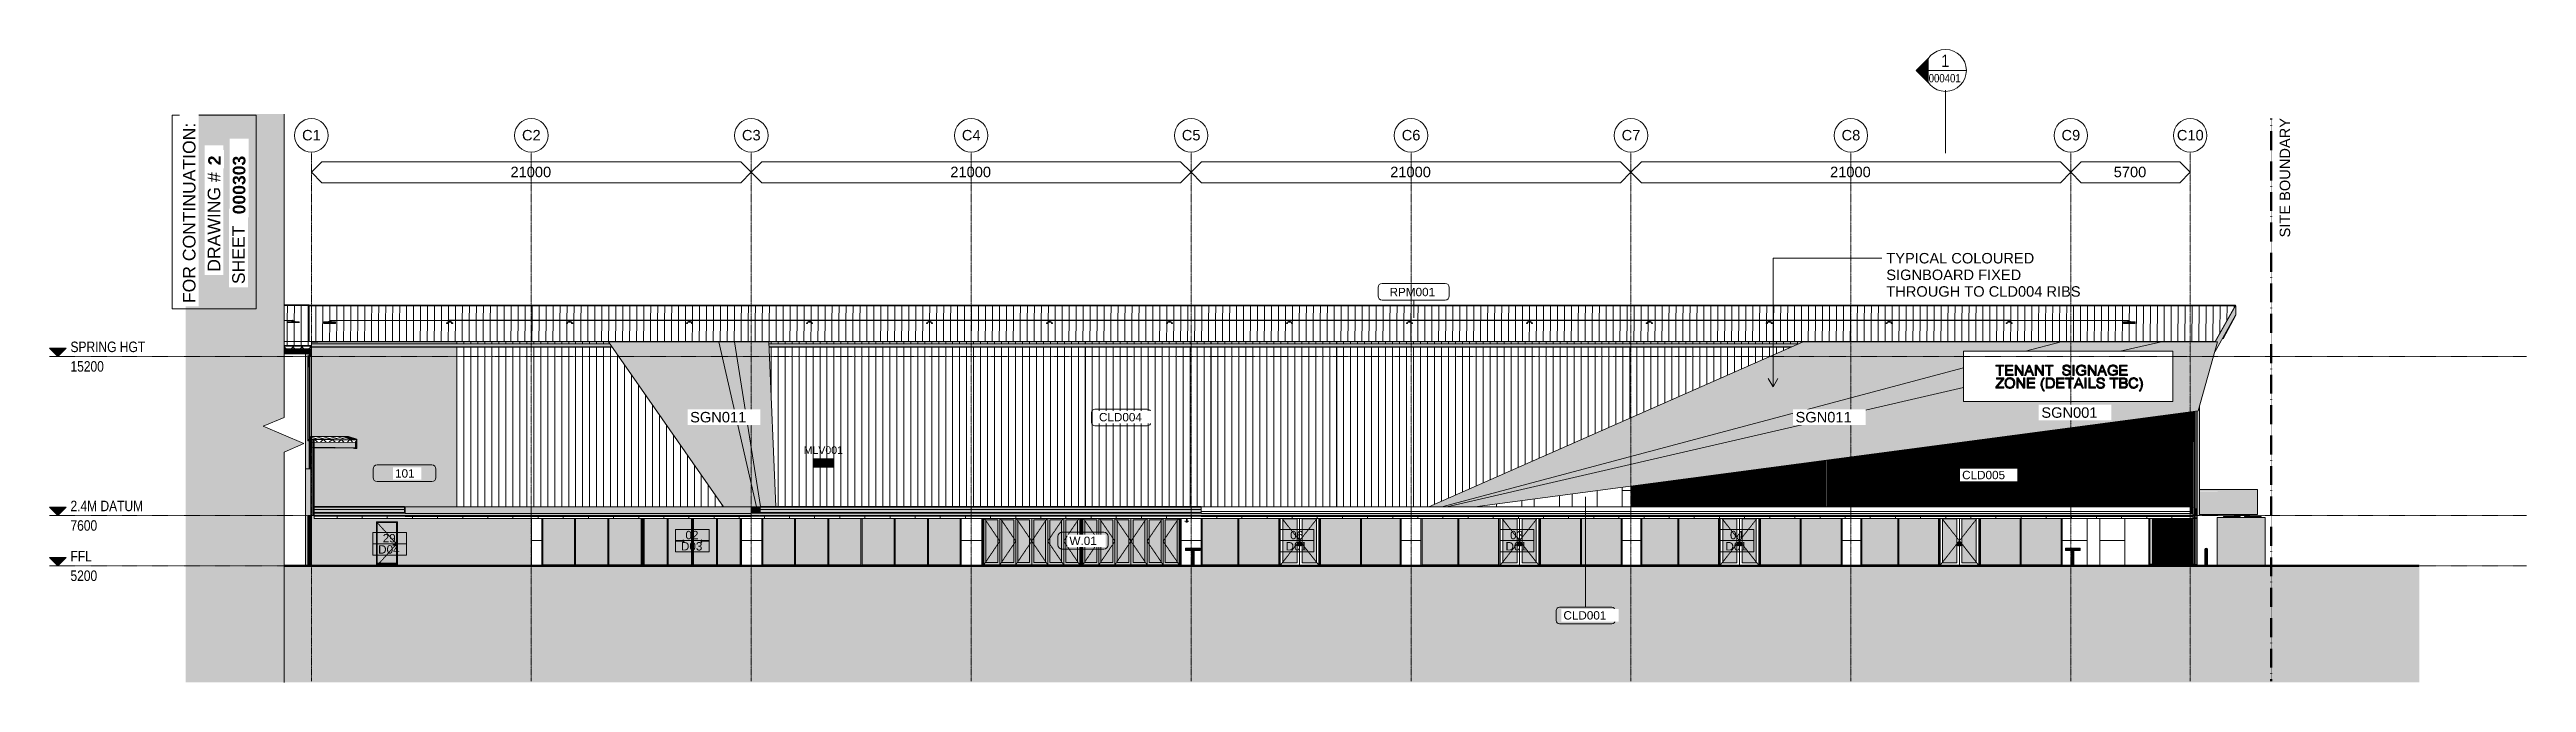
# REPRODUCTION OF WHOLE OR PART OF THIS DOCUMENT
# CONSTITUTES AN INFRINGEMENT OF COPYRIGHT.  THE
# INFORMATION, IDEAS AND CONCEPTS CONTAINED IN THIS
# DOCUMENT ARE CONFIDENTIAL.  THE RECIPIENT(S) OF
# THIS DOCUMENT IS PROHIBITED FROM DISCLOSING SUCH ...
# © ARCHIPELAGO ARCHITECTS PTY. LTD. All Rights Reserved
# Model space of a CAD drawing. Header units: millimetres. Extents: x -2361666 to -2009843, y -375 to 29863.
# Drawn here: x -2128098 to -2009843, y -375 to 29863 of the extents above; entities that cross this region are included whole.
import ezdxf

# ---------------------------------------------------------------- set-up
doc = ezdxf.new("R2010")
doc.units = ezdxf.units.MM
for name, pattern in [('AEC_Center', [24, 12, -4, 4, -4]), ('BOUNDARY', [16, 10, -3, 0, -3]), ('Dash Small', [9, 3, -1.5, 3, -1.5]), ('Grid Line', [21, 12, -3, 3, -3]), ('Hidden', [6, 4, -2])]:
    doc.linetypes.add(name, pattern=pattern)
for name, color, linetype, lineweight in [('A-ANNO-IDEN', 131, 'Continuous', 5), ('A-ANNO-KEYN', 231, 'Continuous', 5), ('A-ANNO-NOTE', 131, 'Continuous', 5), ('A-CLNG', 13, 'Continuous', 5), ('A-CLNG-PATT', 13, 'Continuous', 5), ('A-DETL', 90, 'Continuous', 50), ('A-DETL-GENF', 92, 'Continuous', 5), ('A-DOOR', 31, 'Continuous', 5), ('A-DOOR-FRAM', 31, 'Continuous', 5), ('A-DOOR-GLAZ', 31, 'Continuous', 5), ('A-DOOR-IDEN', 31, 'Continuous', 5), ('A-FLOR-LEVL', 51, 'Continuous', 5), ('A-GENM', 13, 'Continuous', 5), ('A-GENM-IDEN', 13, 'Continuous', 5), ('A-GLAZ', 151, 'Continuous', 5), ('A-GLAZ-CURT', 52, 'Continuous', 5), ('A-GLAZ-CWMG', 51, 'Continuous', 5), ('A-ROOF', 132, 'Continuous', 5), ('A-ROOF-IDEN', 132, 'Continuous', 5), ('A-ROOF-MCUT', 132, 'Continuous', 5), ('A-ROOF-OTLN', 132, 'Continuous', 5), ('A-ROOF-PATT', 132, 'Continuous', 5), ('A-WALL', 113, 'Continuous', 5), ('A-WALL-IDEN', 211, 'Continuous', 5), ('A-WALL-PATT', 111, 'Continuous', 5), ('F-FIRE', 13, 'Continuous', 5), ('G-ANNO-SYMB', 111, 'Continuous', 5), ('G-ANNO-TEXT', 231, 'Continuous', 5), ('M-EQPM', 50, 'Continuous', 5), ('P-SANR-FIXT', 6, 'Continuous', 5), ('Q-SPCQ', 91, 'Continuous', 5), ('S-BEAM', 12, 'Continuous', 5), ('S-COLS', 52, 'Continuous', 5), ('S-GRID', 1, 'Continuous', 5), ('S-GRID-IDEN', 1, 'Continuous', 5)]:
    doc.layers.add(name, color=color, linetype=linetype, lineweight=lineweight)
doc.styles.add('Arial', font='arial.ttf', dxfattribs={"height": 500})
doc.styles.add('Arial Narrow', font='ARIALN.TTF', dxfattribs={"height": 500})
doc.styles.add('Arial Narrow_1', font='ARIALN.TTF', dxfattribs={"height": 600})
doc.styles.add('Arial Narrow_2', font='ARIALN.TTF', dxfattribs={"height": 400})
doc.styles.add('Arial_1', font='arial.ttf', dxfattribs={"height": 600})
doc.styles.add('Arial_2', font='arial.ttf', dxfattribs={"height": 400})
doc.styles.add('Arial_3', font='arial.ttf', dxfattribs={"height": 360})
doc.styles.add('Arial_B', font='arialbd.ttf', dxfattribs={"height": 600})
pattern_1 = [(0, (0, 0), (812.8, 203.2), [67.056, -542.544, 67.056, -542.544, -3251.2]), (0, (0, 0), (812.8, 203.2), [-1219.2, 67.056, -1152.144, 67.056, -542.544, -1422.4]), (0, (0, 0), (812.8, 203.2), [-3048, 67.056, -339.344, 67.056, -948.944]), (120, (304.8, 101.6), (-582.376362, 602.305448), [67.056, -542.544, 67.056, -542.544, -3251.2]), (120, (304.8, 101.6), (-582.376362, 602.305448), [-1219.2, 67.056, -1152.144, 67.056, -542.544, -1422.4]), (120, (304.8, 101.6), (-582.376362, 602.305448), [-3048, 67.056, -339.344, 67.056, -948.944]), (240, (406.4, 508), (-230.423638, -805.505448), [67.056, -542.544, 67.056, -542.544, -3251.2]), (240, (406.4, 508), (-230.423638, -805.505448), [-1219.2, 67.056, -1152.144, 67.056, -542.544, -1422.4]), (240, (406.4, 508), (-230.423638, -805.505448), [-3048, 67.056, -339.344, 67.056, -948.944])]

msp = doc.modelspace()

# ---------------------------------------------------------------- texts
at = {"layer": 'A-ANNO-IDEN', "insert": (-2092091, 10905), "char_height": 360, "width": 2244.72, "attachment_point": 1, "style": 'Arial_3'}
msp.add_mtext('MLV001', dxfattribs=at)
at = {"layer": 'A-ANNO-NOTE', "char_height": 500, "attachment_point": 1, "style": 'Arial'}
for s, insert, width in [('21000', (-2106091, 24263), 2324.89), ('21000', (-2085091, 24263), 2324.89), ('21000', (-2064091, 24263), 2324.89), ('21000', (-2043091, 24263), 2324.89), ('5700', (-2029549, 24263), 1859.91)]:
    msp.add_mtext(s, dxfattribs=dict(at, insert=insert, width=width))
at = {"layer": 'A-DOOR-IDEN', "char_height": 400, "attachment_point": 1, "style": 'Arial_2'}
for s, insert, width in [('D04', (-2112409, 6181), 1266.67), ('29', (-2112192, 6717), 769.62), ('D03', (-2097954, 6331), 1266.67), ('02', (-2097737, 6867), 769.62), ('D01', (-2069086, 6331), 1266.67), ('06', (-2068869, 6867), 769.62), ('D01', (-2058586, 6331), 1266.67), ('03', (-2058369, 6867), 769.62), ('D01', (-2048086, 6331), 1266.67), ('04', (-2047869, 6867), 769.62)]:
    msp.add_mtext(s, dxfattribs=dict(at, insert=insert, width=width))
at = {"layer": 'A-FLOR-LEVL', "char_height": 500, "attachment_point": 1, "style": 'Arial Narrow'}
for s, insert, width in [('SPRING HGT', (-2127098, 15909), 4329.11), ('15200', (-2127098, 14975), 1924.05), ('2.4M DATUM', (-2127098, 8309), 4200.84), ('7600', (-2127098, 7375), 1539.24), ('5200', (-2127098, 4975), 1539.24), ('FFL', (-2127098, 5909), 1250.63)]:
    msp.add_mtext(s, dxfattribs=dict(at, insert=insert, width=width))
at = {"layer": 'G-ANNO-SYMB', "attachment_point": 1}
for s, insert, char_height, width, style in [('1', (-2037782, 29620), 600, 464.98, 'Arial Narrow_1'), ('000401', (-2038383, 28693), 400, 1924.05, 'Arial Narrow_2')]:
    msp.add_mtext(s, dxfattribs=dict(at, insert=insert, char_height=char_height, width=width, style=style))
at = {"layer": 'G-ANNO-TEXT', "color": 7, "insert": (-2021626, 20886), "char_height": 500, "width": 6910.55, "attachment_point": 1, "rotation": 90, "style": 'Arial'}
msp.add_mtext('SITE BOUNDARY', dxfattribs=at)
at = {"layer": 'G-ANNO-TEXT', "color": 7, "char_height": 500, "attachment_point": 1, "style": 'Arial'}
for s, insert, width in [('TYPICAL COLOURED ', (-2040406, 20143), 8786.49), ('SIGNBOARD FIXED ', (-2040406, 19349), 8032.91), ('THROUGH TO CLD004 RIBS', (-2040406, 18555), 11239.66)]:
    msp.add_mtext(s, dxfattribs=dict(at, insert=insert, width=width))
at = {"layer": 'S-GRID-IDEN', "char_height": 500, "attachment_point": 1, "style": 'Arial'}
for s, insert, width in [('C1', (-2116041, 26021), 1074.26), ('C2', (-2105541, 26021), 1074.26), ('C3', (-2095041, 26021), 1074.26), ('C4', (-2084541, 26021), 1074.26), ('C5', (-2074041, 26021), 1074.26), ('C6', (-2063541, 26021), 1074.26), ('C7', (-2053041, 26021), 1074.26), ('C8', (-2042541, 26021), 1074.26), ('C9', (-2032041, 26021), 1074.26), ('C10', (-2026533, 26021), 1539.24)]:
    msp.add_mtext(s, dxfattribs=dict(at, insert=insert, width=width))

# ---------------------------------------------------------------- blocks, each defined once
blk = doc.blocks.new('SHS-Square Hollow Section-Column - 150x150xSHS-1264402-SOUTH EAST - PART C')
at = {"layer": 'S-COLS', "linetype": 'Hidden'}
blk.add_line((-1665638, 9834), (-1665638, 15238), dxfattribs=at)
blk = doc.blocks.new('Hydrant_double8 - Hydrant_double-1019432-SOUTH EAST - PART C')
at = {"layer": 'F-FIRE'}
blk.add_hatch(color=256, dxfattribs=at).paths.add_polyline_path([(-1623129, 5986), (-1623129, 6046), (-1623829, 6044), (-1623829, 5986), (-1623479, 5986), (-1623490, 5996), (-1623469, 5996), (-1623479, 5986), (-1623253, 5986)])
h = blk.add_hatch(color=256, dxfattribs=at)
h.paths.add_polyline_path([(-1623479, 5986), (-1623419, 5926), (-1623129, 5928), (-1623129, 5986), (-1623479, 5986)])
h.paths.add_polyline_path([(-1623683, 5926), (-1623537, 5928), (-1623479, 5986), (-1623829, 5986), (-1623829, 5926)])
h = blk.add_hatch(color=256, dxfattribs=at)
h.paths.add_polyline_path([(-1623479, 5986), (-1623479, 5986), (-1623469, 5996), (-1623490, 5996), (-1623483, 5990)])
h.paths.add_polyline_path([(-1623539, 5200), (-1623419, 5200), (-1623422, 5928), (-1623479, 5986), (-1623539, 5926), (-1623539, 5353)])
for p, q in [((-1623129, 6046), (-1623829, 6046)), ((-1623829, 6046), (-1623829, 5986)), ((-1623829, 5986), (-1623829, 5926)), ((-1623829, 5926), (-1623525, 5926)), ((-1623539, 5941), (-1623539, 5200)), ((-1623469, 5996), (-1623490, 5996)), ((-1623434, 5926), (-1623129, 5926)), ((-1623419, 5200), (-1623419, 5941)), ((-1623129, 5986), (-1623129, 6046)), ((-1623129, 5926), (-1623129, 5986))]:
    blk.add_line(p, q, dxfattribs=at)
blk = doc.blocks.new('Hydrant_double9 - Hydrant_double-1019449-SOUTH EAST - PART C')
at = {"layer": 'F-FIRE'}
for points in [[(-1575110, 5926), (-1575093, 5928), (-1575079, 5935), (-1575067, 5944), (-1575057, 5957), (-1575052, 5971), (-1575050, 5990), (-1575052, 6001), (-1575058, 6016), (-1575068, 6029), (-1575080, 6038), (-1575094, 6044), (-1575111, 6046), (-1575125, 6044), (-1575140, 6038), (-1575153, 6028), (-1575162, 6015), (-1575168, 5996), (-1575170, 5986), (-1575167, 5970), (-1575161, 5955), (-1575151, 5943), (-1575138, 5933), (-1575124, 5928)], [(-1575170, 5200), (-1575110, 5200), (-1575110, 5926), (-1575125, 5928), (-1575140, 5934), (-1575152, 5943), (-1575162, 5956), (-1575168, 5970), (-1575170, 5986), (-1575170, 5565)], [(-1575052, 5200), (-1575050, 5200), (-1575052, 5970), (-1575058, 5956), (-1575067, 5943), (-1575080, 5934), (-1575094, 5928), (-1575110, 5926), (-1575110, 5200), (-1575058, 5200)]]:
    blk.add_hatch(color=256, dxfattribs=at).paths.add_polyline_path(points)
for p, q in [((-1575170, 5996), (-1575170, 5200)), ((-1575050, 5200), (-1575050, 5996))]:
    blk.add_line(p, q, dxfattribs=at)
for start, end in [(0, 180), (180, 0)]:
    blk.add_arc((-1575110, 5986), 60, start, end, dxfattribs=at)
blk = doc.blocks.new('Structural Framing 19 - Structural Framing 1-1145889-SOUTH EAST - PART C')
at = {"layer": 'S-BEAM'}
blk.add_hatch(color=256, dxfattribs=at).paths.add_polyline_path([(-1575762, 5200), (-1575753, 5200), (-1575753, 5210), (-1575983, 5210), (-1575983, 5200)])
for p, q in [((-1575983, 5200), (-1575983, 5210)), ((-1575753, 5210), (-1575753, 5200))]:
    blk.add_line(p, q, dxfattribs=at)
blk = doc.blocks.new('Mechanical - Condensers - Mechanical - Condensers-1249279-SOUTH EAST - PART C')
at = {"layer": 'A-GENM'}
for points in [[(-1574929, 8750), (-1572655, 8750), (-1572655, 8850), (-1575424, 8849), (-1575424, 8750), (-1575345, 8750)], [(-1575424, 7750), (-1572655, 7750), (-1572655, 8750), (-1575424, 8748), (-1575424, 7899)], [(-1574512, 7650), (-1572655, 7650), (-1572655, 7750), (-1575424, 7750), (-1575424, 7650), (-1574589, 7650)], [(-1574589, 5200), (-1572289, 5200), (-1572289, 7500), (-1574589, 7500), (-1574589, 6414)], [(-1574282, 7500), (-1574282, 7500), (-1574282, 7550)], [(-1574225, 7500), (-1574012, 7500), (-1574012, 7550), (-1574282, 7550), (-1574282, 7500), (-1574225, 7500)], [(-1573679, 7500), (-1573482, 7500), (-1573482, 7550), (-1574012, 7550), (-1574012, 7500), (-1573738, 7500)], [(-1573282, 7500), (-1573012, 7500), (-1573012, 7550), (-1573282, 7550)], [(-1572637, 7500), (-1572482, 7500), (-1572482, 7550), (-1573012, 7550), (-1573012, 7500), (-1572655, 7500)]]:
    blk.add_hatch(color=256, dxfattribs=at).paths.add_polyline_path(points)
for p, q in [((-1572655, 8850), (-1575424, 8850)), ((-1572655, 8750), (-1572655, 8850)), ((-1572655, 8750), (-1572655, 7750)), ((-1575424, 7650), (-1572655, 7650)), ((-1574589, 7500), (-1572289, 7500)), ((-1574589, 5200), (-1574589, 7500)), ((-1574282, 7550), (-1574282, 7500)), ((-1574282, 7550), (-1574282, 7500)), ((-1574012, 7550), (-1574282, 7550)), ((-1574282, 7550), (-1574282, 7500)), ((-1574282, 7550), (-1574282, 7500)), ((-1573482, 7550), (-1574012, 7550)), ((-1573482, 7500), (-1573482, 7550)), ((-1573482, 7500), (-1573482, 7550)), ((-1573482, 7500), (-1573482, 7550)), ((-1573482, 7500), (-1573482, 7550)), ((-1573282, 7550), (-1573282, 7500)), ((-1573282, 7550), (-1573282, 7500)), ((-1573012, 7550), (-1573282, 7550)), ((-1573282, 7550), (-1573282, 7500)), ((-1573282, 7550), (-1573282, 7500)), ((-1572482, 7550), (-1573012, 7550)), ((-1572655, 7650), (-1572655, 7750)), ((-1572482, 7500), (-1572482, 7550)), ((-1572482, 7500), (-1572482, 7550)), ((-1572482, 7500), (-1572482, 7550)), ((-1572482, 7500), (-1572482, 7550)), ((-1572289, 7500), (-1572289, 5200))]:
    blk.add_line(p, q, dxfattribs=at)
blk = doc.blocks.new('Downpipe - L Spreader - Default-1551929-SOUTH EAST - PART C')
at = {"layer": 'P-SANR-FIXT'}
for points in [[(-1623776, 7277), (-1623756, 7279), (-1623735, 7287), (-1623735, 7465), (-1623816, 7465), (-1623816, 7287), (-1623813, 7285), (-1623795, 7279)], [(-1623776, 7275), (-1623751, 7280), (-1623756, 7279), (-1623776, 7277), (-1623795, 7279), (-1623792, 7277)]]:
    blk.add_hatch(color=256, dxfattribs=at).paths.add_polyline_path(points)
for p, q in [((-1623851, 7340), (-1623851, 7307)), ((-1623701, 7307), (-1623701, 7340))]:
    blk.add_line(p, q, dxfattribs=at)
blk.add_open_spline([(-1623735, 7287), (-1623736, 7287), (-1623740, 7285), (-1623747, 7282), (-1623760, 7278), (-1623776, 7276), (-1623796, 7279), (-1623809, 7283), (-1623816, 7287), (-1623817, 7287)], degree=3, knots=[0.31729521, 0.31729521, 0.31729521, 0.31729521, 0.33333333, 0.375, 0.41666667, 0.5, 0.58333333, 0.66666667, 0.68270173, 0.68270173, 0.68270173, 0.68270173], dxfattribs=at)
blk = doc.blocks.new('Hydrant_double13 - Hydrant_double-1552926-SOUTH EAST - PART C')
at = {"layer": 'F-FIRE'}
blk.add_hatch(color=256, dxfattribs=at).paths.add_polyline_path([(-1581129, 5986), (-1581129, 6046), (-1581829, 6044), (-1581829, 5986), (-1581479, 5986), (-1581490, 5996), (-1581469, 5996), (-1581479, 5986), (-1581177, 5986)])
h = blk.add_hatch(color=256, dxfattribs=at)
h.paths.add_polyline_path([(-1581829, 5926), (-1581537, 5928), (-1581479, 5986), (-1581829, 5986), (-1581829, 5928)])
h.paths.add_polyline_path([(-1581129, 5926), (-1581129, 5986), (-1581479, 5986), (-1581419, 5926), (-1581177, 5926)])
h = blk.add_hatch(color=256, dxfattribs=at)
h.paths.add_polyline_path([(-1581539, 5200), (-1581419, 5200), (-1581422, 5928), (-1581479, 5986), (-1581539, 5926), (-1581539, 5353)])
h.paths.add_polyline_path([(-1581479, 5986), (-1581479, 5986), (-1581469, 5996), (-1581490, 5996), (-1581479, 5986)])
for p, q in [((-1581129, 6046), (-1581829, 6046)), ((-1581829, 6046), (-1581829, 5986)), ((-1581829, 5986), (-1581829, 5926)), ((-1581829, 5926), (-1581525, 5926)), ((-1581539, 5941), (-1581539, 5200)), ((-1581469, 5996), (-1581490, 5996)), ((-1581434, 5926), (-1581129, 5926)), ((-1581419, 5200), (-1581419, 5941)), ((-1581129, 5986), (-1581129, 6046)), ((-1581129, 5926), (-1581129, 5986))]:
    blk.add_line(p, q, dxfattribs=at)
blk = doc.blocks.new('SD - OXXO - SD - OXXO 3800W-1750534-SOUTH EAST - PART C')
at = {"layer": 'A-DOOR'}
for points in [[(-1665627, 7550), (-1665594, 7550), (-1665594, 7600), (-1665742, 7600), (-1665742, 7550), (-1665644, 7550)], [(-1665742, 5200), (-1665694, 5202), (-1665694, 7550), (-1665742, 7550), (-1665742, 5202)]]:
    blk.add_hatch(color=256, dxfattribs=at).paths.add_polyline_path(points)
at = {"layer": 'A-GLAZ'}
h = blk.add_hatch(color=256, dxfattribs=at)
h.paths.add_polyline_path([(-1665644, 5200), (-1665644, 5250), (-1665694, 5250), (-1665694, 5200)])
h.paths.add_polyline_path([(-1665666, 7500), (-1665644, 7500), (-1665644, 7550), (-1665694, 7550), (-1665694, 7500), (-1665672, 7500)])
h = blk.add_hatch(color=256, dxfattribs=at)
h.paths.add_polyline_path([(-1665672, 5250), (-1665672, 7500), (-1665694, 7500), (-1665694, 5250)])
h.paths.add_polyline_path([(-1665666, 5250), (-1665644, 5250), (-1665644, 7500), (-1665666, 7500), (-1665666, 5353)])
for points in [[(-1665666, 5250), (-1665666, 7500), (-1665672, 7500), (-1665672, 5250)], [(-1665644, 5200), (-1665594, 5200), (-1665594, 7550), (-1665644, 7550), (-1665644, 5201)]]:
    blk.add_hatch(color=256, dxfattribs=at).paths.add_polyline_path(points)
at = {"layer": 'A-DOOR'}
for p, q in [((-1665742, 7600), (-1665742, 7550)), ((-1665594, 7600), (-1665742, 7600)), ((-1665742, 7550), (-1665594, 7550)), ((-1665742, 5200), (-1665742, 7550)), ((-1665594, 7550), (-1665594, 7600))]:
    blk.add_line(p, q, dxfattribs=at)
at = {"layer": 'A-GLAZ'}
for p, q in [((-1665644, 7550), (-1665694, 7550)), ((-1665694, 7550), (-1665694, 7500)), ((-1665694, 7500), (-1665644, 7500)), ((-1665694, 5250), (-1665694, 7500)), ((-1665666, 7500), (-1665672, 7500)), ((-1665672, 7500), (-1665672, 5250)), ((-1665666, 5250), (-1665666, 7500)), ((-1665644, 7500), (-1665644, 7550)), ((-1665644, 7500), (-1665644, 5250)), ((-1665644, 5250), (-1665644, 7500)), ((-1665594, 7550), (-1665594, 5200)), ((-1665644, 5250), (-1665694, 5250)), ((-1665694, 5250), (-1665694, 5200)), ((-1665672, 5250), (-1665666, 5250)), ((-1665644, 5200), (-1665644, 5250))]:
    blk.add_line(p, q, dxfattribs=at)
blk = doc.blocks.new('Static Line_Sayfa_Metal Deck_Pan Mount - Up to 15 _ pitch - Max 2 Users-1865617-SOUTH EAST - PART C')
at = {"layer": 'Q-SPCQ'}
for points in [[(-1666495, 16913), (-1666491, 16916), (-1666510, 16917), (-1666597, 16917), (-1666718, 16918), (-1666739, 16918), (-1666779, 16918), (-1666868, 16917), (-1666868, 16914), (-1666504, 16913)], [(-1666709, 16818), (-1666694, 16818), (-1666695, 16844), (-1666707, 16856), (-1666708, 16846)], [(-1666695, 16846), (-1666145, 16846), (-1666158, 16859), (-1666361, 16858), (-1666364, 16855), (-1666364, 16850), (-1666483, 16850), (-1666483, 16855), (-1666493, 16859), (-1666707, 16859), (-1666704, 16856)], [(-1666695, 16844), (-1666695, 16846), (-1666698, 16846)], [(-1666694, 16803), (-1666144, 16803), (-1666145, 16846), (-1666695, 16846), (-1666694, 16810)], [(-1666483, 16855), (-1666363, 16856), (-1666363, 16859), (-1666364, 16859), (-1666386, 16858), (-1666389, 16857), (-1666405, 16857), (-1666405, 16859), (-1666446, 16858), (-1666448, 16857), (-1666464, 16858), (-1666464, 16859), (-1666491, 16858), (-1666483, 16855)], [(-1666483, 16850), (-1666424, 16850), (-1666424, 16855), (-1666483, 16855)], [(-1666450, 16870), (-1666445, 16871), (-1666452, 16879), (-1666461, 16876), (-1666467, 16871), (-1666461, 16870)], [(-1666455, 16856), (-1666446, 16859), (-1666448, 16868), (-1666464, 16867), (-1666464, 16857), (-1666457, 16857)], [(-1666424, 16850), (-1666364, 16850), (-1666364, 16855), (-1666424, 16855)], [(-1666390, 16870), (-1666386, 16872), (-1666392, 16879), (-1666401, 16876), (-1666407, 16871), (-1666390, 16870)], [(-1666395, 16856), (-1666386, 16859), (-1666388, 16868), (-1666405, 16868), (-1666405, 16857), (-1666398, 16857)]]:
    blk.add_hatch(color=256, dxfattribs=at).paths.add_polyline_path(points)
h = blk.add_hatch(color=256, dxfattribs=at)
h.paths.add_polyline_path([(-1666520, 16909), (-1666492, 16913), (-1666516, 16913), (-1666779, 16914), (-1666779, 16911), (-1666747, 16910), (-1666718, 16911), (-1666646, 16910), (-1666637, 16911), (-1666611, 16910), (-1666526, 16909)])
h.paths.add_polyline_path([(-1666783, 16910), (-1666779, 16911), (-1666779, 16914), (-1666868, 16912), (-1666868, 16911), (-1666787, 16910)])
h = blk.add_hatch(color=256, dxfattribs=at)
h.paths.add_polyline_path([(-1666468, 16863), (-1666464, 16863), (-1666462, 16868), (-1666446, 16868), (-1666446, 16863), (-1666405, 16863), (-1666402, 16868), (-1666386, 16868), (-1666386, 16863), (-1666364, 16863), (-1666364, 16867), (-1666373, 16883), (-1666468, 16929), (-1666470, 16908), (-1666475, 16906), (-1666481, 16908), (-1666486, 16910), (-1666493, 16908), (-1666493, 16863)])
h.paths.add_polyline_path([(-1666460, 16870), (-1666467, 16871), (-1666458, 16879), (-1666452, 16879), (-1666445, 16871), (-1666460, 16870)])
h.paths.add_polyline_path([(-1666400, 16870), (-1666407, 16871), (-1666398, 16879), (-1666392, 16879), (-1666389, 16871), (-1666398, 16870)])
h.paths.add_polyline_path([(-1666490, 16921), (-1666482, 16917), (-1666488, 16925)])
h.paths.add_polyline_path([(-1666482, 16915), (-1666490, 16921), (-1666490, 16917), (-1666486, 16916)])
h.paths.add_polyline_path([(-1666481, 16918), (-1666484, 16928), (-1666488, 16925), (-1666481, 16918)])
h.paths.add_polyline_path([(-1666479, 16919), (-1666482, 16929), (-1666484, 16928), (-1666479, 16920)])
h.paths.add_polyline_path([(-1666477, 16920), (-1666476, 16930), (-1666480, 16930), (-1666479, 16925)])
h.paths.add_polyline_path([(-1666473, 16920), (-1666469, 16929), (-1666472, 16930)])
h.paths.add_polyline_path([(-1666475, 16920), (-1666473, 16930), (-1666476, 16930)])
h = blk.add_hatch(color=256, dxfattribs=at)
h.paths.add_polyline_path([(-1666493, 16859), (-1666464, 16862), (-1666464, 16863), (-1666493, 16861), (-1666493, 16860)])
h.paths.add_polyline_path([(-1666386, 16859), (-1666364, 16861), (-1666364, 16863), (-1666386, 16861), (-1666386, 16859)])
h.paths.add_polyline_path([(-1666424, 16859), (-1666405, 16861), (-1666405, 16863), (-1666446, 16861), (-1666446, 16859)])
for p, q in [((-1666476, 16917), (-1666868, 16919)), ((-1666868, 16911), (-1666476, 16909)), ((-1666707, 16859), (-1666709, 16818)), ((-1666709, 16818), (-1666707, 16856)), ((-1666695, 16846), (-1666707, 16859)), ((-1666492, 16859), (-1666707, 16859)), ((-1666707, 16856), (-1666695, 16844)), ((-1666694, 16803), (-1666695, 16846)), ((-1666145, 16846), (-1666695, 16846)), ((-1666695, 16844), (-1666694, 16803)), ((-1666494, 16863), (-1666493, 16910)), ((-1666493, 16910), (-1666493, 16863)), ((-1666493, 16859), (-1666491, 16858)), ((-1666491, 16858), (-1666489, 16855)), ((-1666483, 16855), (-1666424, 16855)), ((-1666469, 16869), (-1666469, 16858)), ((-1666373, 16883), (-1666468, 16929)), ((-1666468, 16929), (-1666374, 16883)), ((-1666467, 16871), (-1666468, 16870)), ((-1666444, 16870), (-1666445, 16871)), ((-1666443, 16857), (-1666443, 16869)), ((-1666424, 16855), (-1666364, 16855)), ((-1666408, 16871), (-1666409, 16870)), ((-1666409, 16869), (-1666409, 16858)), ((-1666384, 16870), (-1666385, 16871)), ((-1666383, 16857), (-1666383, 16869)), ((-1666369, 16879), (-1666369, 16880)), ((-1666364, 16863), (-1666364, 16867)), ((-1666361, 16858), (-1666363, 16859)), ((-1666158, 16859), (-1666363, 16859)), ((-1666359, 16855), (-1666361, 16858)), ((-1666359, 16850), (-1666359, 16855)), ((-1666158, 16859), (-1666145, 16846)), ((-1666145, 16846), (-1666144, 16803))]:
    blk.add_line(p, q, dxfattribs=at)
at = {"layer": 'Q-SPCQ', "flags": 128}
for points in [[(-1666469, 16869), (-1666469, 16870), (-1666469, 16870), (-1666468, 16870), (-1666468, 16870)], [(-1666467, 16871), (-1666466, 16876), (-1666464, 16878), (-1666462, 16879), (-1666461, 16880), (-1666460, 16880), (-1666460, 16880), (-1666459, 16881), (-1666459, 16881), (-1666458, 16881), (-1666458, 16881), (-1666458, 16881), (-1666458, 16881), (-1666458, 16881), (-1666457, 16881), (-1666457, 16881), (-1666457, 16881), (-1666457, 16881), (-1666457, 16881), (-1666457, 16881), (-1666457, 16881), (-1666457, 16881), (-1666457, 16881), (-1666457, 16881), (-1666457, 16881), (-1666457, 16881), (-1666456, 16881), (-1666456, 16881), (-1666456, 16881), (-1666456, 16881), (-1666456, 16881), (-1666456, 16881), (-1666456, 16881), (-1666456, 16881), (-1666456, 16881), (-1666456, 16881), (-1666456, 16881), (-1666456, 16881), (-1666456, 16881), (-1666456, 16881), (-1666456, 16881), (-1666456, 16881), (-1666456, 16881), (-1666456, 16881), (-1666456, 16881), (-1666456, 16881), (-1666456, 16881), (-1666456, 16881), (-1666456, 16881), (-1666456, 16881), (-1666455, 16881), (-1666455, 16881), (-1666455, 16881), (-1666455, 16881), (-1666455, 16881), (-1666455, 16881), (-1666455, 16881), (-1666455, 16881), (-1666455, 16881), (-1666455, 16881), (-1666455, 16881), (-1666455, 16881), (-1666455, 16881), (-1666455, 16881), (-1666454, 16881), (-1666454, 16881), (-1666454, 16881), (-1666454, 16881), (-1666454, 16881), (-1666453, 16881), (-1666453, 16881), (-1666453, 16881), (-1666452, 16880), (-1666452, 16880), (-1666451, 16880), (-1666450, 16879), (-1666448, 16878), (-1666448, 16878)], [(-1666467, 16871), (-1666467, 16871), (-1666467, 16871), (-1666467, 16871), (-1666467, 16871)], [(-1666445, 16871), (-1666446, 16875), (-1666448, 16878)], [(-1666445, 16871), (-1666445, 16871), (-1666445, 16871)], [(-1666445, 16871), (-1666445, 16871), (-1666445, 16871)], [(-1666443, 16870), (-1666444, 16870), (-1666444, 16870)], [(-1666443, 16869), (-1666443, 16870), (-1666443, 16870), (-1666443, 16870)], [(-1666409, 16869), (-1666409, 16870), (-1666409, 16870), (-1666409, 16870), (-1666409, 16870)], [(-1666407, 16871), (-1666407, 16871), (-1666408, 16871), (-1666408, 16871), (-1666408, 16871)], [(-1666407, 16871), (-1666406, 16876), (-1666404, 16878), (-1666402, 16879), (-1666401, 16880), (-1666400, 16880), (-1666400, 16880), (-1666399, 16881), (-1666399, 16881), (-1666399, 16881), (-1666398, 16881), (-1666398, 16881), (-1666398, 16881), (-1666398, 16881), (-1666398, 16881), (-1666398, 16881), (-1666397, 16881), (-1666397, 16881), (-1666397, 16881), (-1666397, 16881), (-1666397, 16881), (-1666397, 16881), (-1666397, 16881), (-1666397, 16881), (-1666397, 16881), (-1666397, 16881), (-1666397, 16881), (-1666397, 16881), (-1666397, 16881), (-1666397, 16881), (-1666397, 16881), (-1666396, 16881), (-1666396, 16881), (-1666396, 16881), (-1666396, 16881), (-1666396, 16881), (-1666396, 16881), (-1666396, 16881), (-1666396, 16881), (-1666396, 16881), (-1666396, 16881), (-1666396, 16881), (-1666396, 16881), (-1666396, 16881), (-1666396, 16881), (-1666396, 16881), (-1666396, 16881), (-1666396, 16881), (-1666396, 16881), (-1666396, 16881), (-1666396, 16881), (-1666396, 16881), (-1666396, 16881), (-1666396, 16881), (-1666395, 16881), (-1666395, 16881), (-1666395, 16881), (-1666395, 16881), (-1666395, 16881), (-1666395, 16881), (-1666395, 16881), (-1666395, 16881), (-1666395, 16881), (-1666395, 16881), (-1666395, 16881), (-1666394, 16881), (-1666394, 16881), (-1666394, 16881), (-1666394, 16881), (-1666394, 16881), (-1666393, 16881), (-1666393, 16881), (-1666393, 16880), (-1666392, 16880), (-1666391, 16880), (-1666390, 16879), (-1666388, 16878), (-1666388, 16878)], [(-1666385, 16871), (-1666387, 16875), (-1666388, 16878)], [(-1666385, 16871), (-1666385, 16871), (-1666385, 16871)], [(-1666385, 16871), (-1666385, 16871), (-1666385, 16871)], [(-1666384, 16870), (-1666384, 16870), (-1666384, 16870)], [(-1666383, 16869), (-1666383, 16870), (-1666384, 16870), (-1666384, 16870)]]:
    blk.add_lwpolyline(points, dxfattribs=at)
at = {"layer": 'Q-SPCQ'}
for centre, major_axis, ratio, start_param, end_param in [((-1666493, 16862), (0, 8), 0.0870363, 1.4835297, 3.054326), ((-1666476, 16913), (12.4, 12.3), 0.9924143, 0.3303978, 2.101907), ((-1666493, 16862), (0, 3), 0.0870363, 1.4835297, 3.054326), ((-1666475, 16913), (12.4, 12.3), 0.9924143, 0.3303978, 2.101907), ((-1666484, 16855), (-5, 0.04), 0.0868251, 0.0874778, 1.6582741), ((-1666475, 16913), (5.32, 5.29), 0.9924143, 2.3549798, 2.6167792), ((-1666476, 16913), (5.32, 5.29), 0.9924143, 2.3549798, 2.6167792), ((-1666475, 16913), (5.32, 5.29), 0.9924143, 5.4965724, 8.3763657), ((-1666476, 16913), (5.32, 5.29), 0.9924143, 1.0459828, 1.831381), ((-1666475, 16913), (5.32, 5.29), 0.9924143, 2.8785785, 5.4965724), ((-1666476, 16913), (5.32, 5.29), 0.9924143, 2.8785785, 3.1403779), ((-1666476, 16913), (5.32, 5.29), 0.9924143, 3.4021773, 4.7111743), ((-1666476, 16913), (0, 4), 0.0870363, 5.9341193, 6.7195175), ((-1666476, 16913), (0, 4), 0.0870363, 0.6981316, 1.2217303), ((-1666476, 16913), (0, 4), 0.0870363, 1.4835297, 2.0071285), ((-1666476, 16913), (0, 4), 0.0870363, 2.5307273, 4.6251224), ((-1666476, 16913), (0, 4), 0.0870363, 4.6251224, 5.6723199), ((-1666476, 16913), (5.32, 5.29), 0.9924143, 5.4965724, 6.54377), ((-1666476, 16913), (5.32, 5.29), 0.9924143, 4.9729737, 5.4965724), ((-1666456, 16858), (-13, 0.1), 0.0868251, 5.5852649, 6.3706631), ((-1666456, 16858), (-13, 0.1), 0.0868251, 0.0874778, 3.2290704), ((-1666456, 16858), (-13, 0.1), 0.0868251, 3.2290704, 3.7399972), ((-1666396, 16858), (-13, 0.1), 0.0868251, 5.5852649, 6.3706631), ((-1666396, 16858), (-13, 0.1), 0.0868251, 0.0874778, 3.2290704), ((-1666396, 16858), (-13, 0.1), 0.0868251, 3.2290704, 3.7399972), ((-1666381, 16867), (12.4, 12.3), 0.9924143, 0.1069957, 0.3303978), ((-1666381, 16867), (12.4, 12.3), 0.9924143, 5.4965724, 6.6135831), ((-1666381, 16867), (12.4, 12.3), 0.9924143, 5.5151346, 6.2831853), ((-1666363, 16862), (0, 3), 0.0870363, 1.4835297, 3.054326), ((-1666364, 16855), (-5, 0.04), 0.0868251, 1.6582741, 3.2290704), ((-1666363, 16862), (0, 8), 0.0870363, 2.7925267, 3.054326)]:
    blk.add_ellipse(centre, major_axis=major_axis, ratio=ratio, start_param=start_param, end_param=end_param, dxfattribs=at)
blk = doc.blocks.new('Static Line_Sayfa_Metal Deck_Pan Mount - Up to 15 _ pitch - Max 2 Users-1847625-SOUTH EAST - PART C')
at = {"layer": 'Q-SPCQ'}
for points in [[(-1664496, 16839), (-1664418, 16839), (-1664418, 16852), (-1664629, 16850), (-1664634, 16848), (-1664634, 16843), (-1664754, 16843), (-1664755, 16849), (-1664759, 16852), (-1664970, 16852), (-1664970, 16839), (-1664629, 16839)], [(-1664418, 16788), (-1664418, 16839), (-1664970, 16839), (-1664970, 16788), (-1664496, 16788)], [(-1664418, 16784), (-1664418, 16788), (-1664970, 16788), (-1664970, 16784), (-1664496, 16784)], [(-1664912, 16781), (-1664418, 16781), (-1664418, 16784), (-1664970, 16784), (-1664970, 16781)], [(-1664912, 16778), (-1664840, 16778), (-1664840, 16781), (-1664970, 16781), (-1664970, 16778)], [(-1664694, 16848), (-1664630, 16850), (-1664629, 16852), (-1664654, 16851), (-1664657, 16850), (-1664673, 16850), (-1664673, 16852), (-1664714, 16852), (-1664717, 16850), (-1664733, 16851), (-1664733, 16852), (-1664759, 16850), (-1664754, 16848), (-1664704, 16848)], [(-1664754, 16843), (-1664694, 16843), (-1664694, 16848), (-1664754, 16848)], [(-1664718, 16863), (-1664712, 16864), (-1664721, 16872), (-1664727, 16872), (-1664730, 16868), (-1664735, 16864), (-1664729, 16863)], [(-1664724, 16849), (-1664714, 16852), (-1664717, 16861), (-1664733, 16861), (-1664730, 16850), (-1664726, 16849)], [(-1664708, 16778), (-1664694, 16778), (-1664694, 16781), (-1664708, 16781)], [(-1664634, 16843), (-1664634, 16848), (-1664694, 16848), (-1664694, 16843)], [(-1664694, 16778), (-1664680, 16778), (-1664680, 16781), (-1664694, 16781)], [(-1664669, 16863), (-1664652, 16864), (-1664661, 16872), (-1664667, 16872), (-1664670, 16868), (-1664675, 16864), (-1664669, 16863)], [(-1664664, 16849), (-1664654, 16852), (-1664657, 16861), (-1664673, 16861), (-1664670, 16850), (-1664666, 16849)], [(-1664418, 16778), (-1664418, 16778), (-1664418, 16781), (-1664548, 16781), (-1664548, 16778), (-1664496, 16778)], [(-1664418, 16800), (-1664418, 16800), (-1664418, 16810)], [(-1659096, 16802), (-1659096, 16805), (-1659104, 16805), (-1659104, 16802), (-1659096, 16802)], [(-1659096, 16798), (-1659096, 16801), (-1659104, 16799), (-1659104, 16798), (-1659096, 16798)], [(-1659104, 16791), (-1659096, 16792), (-1659104, 16794)], [(-1659096, 16787), (-1659096, 16790), (-1659104, 16790), (-1659104, 16787)], [(-1659088, 16798), (-1659088, 16801), (-1659096, 16799)], [(-1659096, 16787), (-1659088, 16787), (-1659088, 16790), (-1659096, 16790), (-1659096, 16787)], [(-1659088, 16802), (-1659090, 16805), (-1659090, 16802)], [(-1659088, 16791), (-1659089, 16794), (-1659090, 16791)], [(-1659062, 16786), (-1659050, 16834), (-1659050, 16851), (-1659062, 16800)], [(-1659032, 16922), (-1659033, 16928), (-1659036, 16925), (-1659035, 16922)], [(-1659029, 16919), (-1658967, 16920), (-1658967, 16920), (-1658903, 16921), (-1658903, 16932), (-1659029, 16932), (-1659029, 16920)], [(-1658966, 16844), (-1658926, 16845), (-1658926, 16849), (-1659006, 16849), (-1659006, 16845), (-1658974, 16844)], [(-1658991, 16841), (-1658941, 16841), (-1658941, 16844), (-1658991, 16844)], [(-1658966, 16848), (-1658966, 16856), (-1658978, 16856), (-1658978, 16849), (-1658974, 16849)], [(-1658966, 16859), (-1658966, 16863), (-1658975, 16863), (-1658974, 16860)], [(-1658926, 16919), (-1658926, 16920), (-1658967, 16919)], [(-1658966, 16859), (-1658957, 16861), (-1658958, 16865), (-1658959, 16868), (-1658966, 16867), (-1658966, 16860)], [(-1658966, 16848), (-1658954, 16851), (-1658957, 16856), (-1658966, 16852), (-1658966, 16849)], [(-1658900, 16922), (-1658896, 16924), (-1658896, 16927), (-1658900, 16926), (-1658900, 16922)], [(-1658870, 16786), (-1658872, 16811), (-1658882, 16851), (-1658882, 16834), (-1658871, 16791)], [(-1658871, 16784), (-1658870, 16786), (-1658872, 16785)], [(-1658844, 16802), (-1658836, 16803), (-1658844, 16803), (-1658844, 16802)], [(-1658844, 16798), (-1658841, 16800), (-1658844, 16800)], [(-1658836, 16791), (-1658836, 16794), (-1658844, 16794), (-1658844, 16791), (-1658836, 16791)], [(-1658836, 16787), (-1658836, 16790), (-1658844, 16790), (-1658844, 16787)], [(-1658836, 16802), (-1658828, 16802), (-1658828, 16805), (-1658836, 16802), (-1658836, 16802)], [(-1658828, 16798), (-1658828, 16801), (-1658836, 16799)], [(-1658828, 16791), (-1658830, 16794), (-1658836, 16792)], [(-1658836, 16787), (-1658828, 16788), (-1658828, 16790), (-1658836, 16790), (-1658836, 16787)], [(-1653376, 16791), (-1653368, 16792), (-1653377, 16794)], [(-1653368, 16787), (-1653368, 16790), (-1653377, 16790), (-1653376, 16787)], [(-1653368, 16802), (-1653368, 16805), (-1653376, 16805), (-1653376, 16802), (-1653368, 16802)], [(-1653368, 16798), (-1653368, 16801), (-1653376, 16799), (-1653376, 16798), (-1653368, 16798)], [(-1653361, 16798), (-1653360, 16801), (-1653368, 16799)], [(-1653368, 16787), (-1653361, 16787), (-1653360, 16790), (-1653368, 16790), (-1653368, 16787)], [(-1653361, 16791), (-1653361, 16794), (-1653363, 16791)], [(-1653361, 16802), (-1653362, 16805), (-1653362, 16802)], [(-1653335, 16786), (-1653322, 16834), (-1653322, 16851), (-1653335, 16800)], [(-1653302, 16929), (-1653302, 16930), (-1653308, 16929)], [(-1653304, 16922), (-1653305, 16928), (-1653308, 16926), (-1653308, 16922)], [(-1653278, 16919), (-1653278, 16920), (-1653175, 16922), (-1653175, 16932), (-1653302, 16932), (-1653302, 16919)], [(-1653248, 16844), (-1653198, 16845), (-1653198, 16849), (-1653278, 16849), (-1653278, 16845), (-1653250, 16844)], [(-1653263, 16841), (-1653213, 16841), (-1653213, 16844), (-1653263, 16844)], [(-1653238, 16848), (-1653238, 16856), (-1653250, 16857), (-1653250, 16849), (-1653247, 16849)], [(-1653238, 16859), (-1653238, 16863), (-1653248, 16863), (-1653247, 16860)], [(-1653238, 16859), (-1653229, 16861), (-1653230, 16865), (-1653232, 16868), (-1653238, 16867), (-1653238, 16860)], [(-1653238, 16848), (-1653227, 16851), (-1653229, 16856), (-1653238, 16852), (-1653238, 16849)], [(-1653173, 16922), (-1653168, 16924), (-1653168, 16927), (-1653173, 16926), (-1653173, 16922)], [(-1653142, 16786), (-1653144, 16810), (-1653154, 16851), (-1653155, 16834), (-1653143, 16791)], [(-1653108, 16787), (-1653108, 16790), (-1653117, 16790), (-1653116, 16787)], [(-1653116, 16802), (-1653108, 16803), (-1653116, 16803), (-1653116, 16802)], [(-1653116, 16798), (-1653113, 16800), (-1653116, 16800)], [(-1653108, 16791), (-1653108, 16794), (-1653116, 16794), (-1653116, 16791), (-1653108, 16791)], [(-1653108, 16802), (-1653100, 16802), (-1653100, 16805), (-1653108, 16802), (-1653108, 16802)], [(-1653101, 16798), (-1653100, 16801), (-1653108, 16799)], [(-1653101, 16791), (-1653102, 16794), (-1653108, 16792)], [(-1653108, 16787), (-1653101, 16788), (-1653100, 16790), (-1653108, 16790), (-1653108, 16787)], [(-1647641, 16802), (-1647641, 16805), (-1647649, 16805), (-1647649, 16802), (-1647641, 16802)], [(-1647641, 16798), (-1647641, 16801), (-1647649, 16799), (-1647649, 16798), (-1647641, 16798)], [(-1647649, 16791), (-1647641, 16792), (-1647649, 16794)], [(-1647641, 16787), (-1647641, 16790), (-1647649, 16790), (-1647649, 16787)], [(-1647633, 16798), (-1647633, 16801), (-1647641, 16799)], [(-1647641, 16787), (-1647633, 16787), (-1647633, 16790), (-1647641, 16790), (-1647641, 16787)], [(-1647633, 16802), (-1647635, 16805), (-1647635, 16802)], [(-1647633, 16791), (-1647634, 16794), (-1647635, 16791)], [(-1647607, 16786), (-1647595, 16834), (-1647595, 16851), (-1647607, 16800)], [(-1647576, 16922), (-1647578, 16928), (-1647581, 16926), (-1647580, 16922), (-1647577, 16922)], [(-1647471, 16919), (-1647447, 16920), (-1647447, 16932), (-1647574, 16932), (-1647574, 16919), (-1647471, 16919)], [(-1647511, 16844), (-1647471, 16845), (-1647471, 16849), (-1647551, 16849), (-1647551, 16845), (-1647519, 16844)], [(-1647536, 16841), (-1647486, 16841), (-1647486, 16844), (-1647536, 16844)], [(-1647511, 16848), (-1647511, 16856), (-1647523, 16856), (-1647523, 16849), (-1647519, 16849)], [(-1647511, 16859), (-1647511, 16863), (-1647520, 16863), (-1647519, 16860)], [(-1647511, 16859), (-1647502, 16861), (-1647502, 16865), (-1647504, 16868), (-1647511, 16867), (-1647511, 16860)], [(-1647511, 16848), (-1647499, 16851), (-1647501, 16856), (-1647511, 16852), (-1647511, 16849)], [(-1647445, 16922), (-1647441, 16924), (-1647443, 16928), (-1647445, 16926), (-1647445, 16922)], [(-1647414, 16786), (-1647416, 16810), (-1647427, 16851), (-1647427, 16834), (-1647415, 16789)], [(-1647389, 16802), (-1647381, 16803), (-1647389, 16803), (-1647389, 16802)], [(-1647389, 16798), (-1647386, 16800), (-1647389, 16800)], [(-1647381, 16791), (-1647381, 16794), (-1647389, 16794), (-1647389, 16791), (-1647381, 16791)], [(-1647381, 16787), (-1647381, 16790), (-1647389, 16790), (-1647389, 16787)], [(-1647381, 16802), (-1647373, 16802), (-1647373, 16805), (-1647381, 16802), (-1647381, 16802)], [(-1647373, 16798), (-1647373, 16801), (-1647381, 16799)], [(-1647373, 16791), (-1647375, 16794), (-1647381, 16792)], [(-1647381, 16787), (-1647373, 16788), (-1647373, 16790), (-1647381, 16790), (-1647381, 16787)], [(-1641913, 16802), (-1641913, 16805), (-1641921, 16805), (-1641921, 16802), (-1641913, 16802)], [(-1641913, 16798), (-1641913, 16801), (-1641921, 16799), (-1641921, 16798), (-1641913, 16798)], [(-1641921, 16791), (-1641913, 16792), (-1641921, 16794)], [(-1641913, 16787), (-1641913, 16790), (-1641921, 16790), (-1641921, 16787)], [(-1641905, 16798), (-1641905, 16801), (-1641913, 16799)], [(-1641913, 16787), (-1641905, 16787), (-1641905, 16790), (-1641913, 16790), (-1641913, 16787)], [(-1641905, 16791), (-1641906, 16794), (-1641908, 16791)], [(-1641905, 16802), (-1641907, 16805), (-1641907, 16802)], [(-1641880, 16786), (-1641867, 16834), (-1641867, 16851), (-1641879, 16800)], [(-1641847, 16929), (-1641847, 16930), (-1641853, 16929)], [(-1641849, 16922), (-1641850, 16928), (-1641853, 16926), (-1641853, 16922), (-1641849, 16922)], [(-1641720, 16919), (-1641720, 16932), (-1641847, 16932), (-1641847, 16919), (-1641743, 16919)], [(-1641791, 16844), (-1641743, 16845), (-1641743, 16849), (-1641823, 16849), (-1641823, 16845), (-1641792, 16844)], [(-1641808, 16841), (-1641758, 16841), (-1641758, 16844), (-1641808, 16844)], [(-1641783, 16848), (-1641783, 16856), (-1641795, 16856), (-1641795, 16849), (-1641791, 16849)], [(-1641783, 16859), (-1641783, 16863), (-1641792, 16863), (-1641791, 16860)], [(-1641783, 16859), (-1641774, 16861), (-1641775, 16865), (-1641777, 16868), (-1641783, 16867), (-1641783, 16860)], [(-1641783, 16848), (-1641771, 16851), (-1641774, 16856), (-1641783, 16852), (-1641783, 16849)], [(-1641717, 16922), (-1641713, 16924), (-1641715, 16927), (-1641717, 16926), (-1641717, 16922)], [(-1641687, 16786), (-1641689, 16810), (-1641699, 16851), (-1641699, 16834), (-1641688, 16791)], [(-1641661, 16802), (-1641653, 16803), (-1641661, 16803), (-1641661, 16802)], [(-1641661, 16798), (-1641658, 16800), (-1641661, 16800)], [(-1641653, 16791), (-1641653, 16794), (-1641661, 16794), (-1641661, 16791), (-1641653, 16791)], [(-1641653, 16787), (-1641653, 16790), (-1641661, 16790), (-1641661, 16787)], [(-1641653, 16802), (-1641645, 16802), (-1641645, 16805), (-1641653, 16802), (-1641653, 16802)], [(-1641645, 16798), (-1641645, 16801), (-1641653, 16799)], [(-1641645, 16791), (-1641647, 16794), (-1641653, 16792)], [(-1641653, 16787), (-1641645, 16788), (-1641645, 16790), (-1641653, 16790), (-1641653, 16787)], [(-1636186, 16802), (-1636186, 16805), (-1636194, 16805), (-1636193, 16802), (-1636186, 16802)], [(-1636193, 16791), (-1636186, 16792), (-1636194, 16794)], [(-1636186, 16787), (-1636186, 16790), (-1636194, 16790), (-1636193, 16787)], [(-1636186, 16798), (-1636186, 16801), (-1636193, 16799), (-1636193, 16798), (-1636186, 16798)], [(-1636178, 16798), (-1636177, 16801), (-1636186, 16799)], [(-1636186, 16787), (-1636178, 16787), (-1636178, 16790), (-1636186, 16790), (-1636186, 16787)], [(-1636178, 16802), (-1636179, 16805), (-1636180, 16802)], [(-1636178, 16791), (-1636178, 16794), (-1636180, 16791)], [(-1636152, 16786), (-1636140, 16834), (-1636139, 16851), (-1636152, 16800)], [(-1636121, 16922), (-1636122, 16928), (-1636126, 16925), (-1636125, 16922), (-1636122, 16922)], [(-1636016, 16919), (-1635992, 16920), (-1635992, 16932), (-1636119, 16932), (-1636119, 16919), (-1636016, 16919)], [(-1636056, 16844), (-1636016, 16845), (-1636016, 16849), (-1636096, 16849), (-1636096, 16845), (-1636064, 16844)], [(-1636081, 16841), (-1636031, 16841), (-1636031, 16844), (-1636081, 16844)], [(-1636056, 16848), (-1636056, 16856), (-1636067, 16856), (-1636067, 16849), (-1636064, 16849)], [(-1636056, 16859), (-1636056, 16863), (-1636065, 16863), (-1636064, 16860)], [(-1636056, 16859), (-1636047, 16861), (-1636047, 16865), (-1636049, 16868), (-1636056, 16867), (-1636056, 16860)], [(-1636056, 16848), (-1636044, 16851), (-1636046, 16856), (-1636056, 16852), (-1636056, 16849)], [(-1635990, 16922), (-1635986, 16924), (-1635987, 16927), (-1635990, 16925), (-1635990, 16922)], [(-1635959, 16786), (-1635961, 16810), (-1635972, 16851), (-1635972, 16834), (-1635961, 16791)], [(-1635933, 16798), (-1635931, 16800), (-1635934, 16800)], [(-1635926, 16791), (-1635926, 16794), (-1635934, 16794), (-1635933, 16791), (-1635926, 16791)], [(-1635926, 16787), (-1635926, 16790), (-1635934, 16790), (-1635933, 16787)], [(-1635933, 16802), (-1635926, 16803), (-1635933, 16803), (-1635933, 16802)], [(-1635926, 16802), (-1635918, 16802), (-1635917, 16805), (-1635926, 16802), (-1635926, 16802)], [(-1635918, 16798), (-1635917, 16801), (-1635926, 16799)], [(-1635918, 16791), (-1635920, 16794), (-1635926, 16792)], [(-1635926, 16787), (-1635918, 16788), (-1635918, 16790), (-1635926, 16790), (-1635926, 16787)], [(-1630458, 16802), (-1630458, 16805), (-1630466, 16805), (-1630466, 16802), (-1630458, 16802)], [(-1630458, 16798), (-1630458, 16801), (-1630466, 16799), (-1630466, 16798), (-1630458, 16798)], [(-1630466, 16791), (-1630458, 16792), (-1630466, 16794)], [(-1630458, 16787), (-1630458, 16790), (-1630466, 16790), (-1630466, 16787)], [(-1630450, 16798), (-1630450, 16801), (-1630458, 16799)], [(-1630458, 16787), (-1630450, 16787), (-1630450, 16790), (-1630458, 16790), (-1630458, 16787)], [(-1630450, 16802), (-1630452, 16805), (-1630452, 16802)], [(-1630450, 16791), (-1630451, 16794), (-1630452, 16791)], [(-1630424, 16786), (-1630412, 16834), (-1630412, 16851), (-1630424, 16800)], [(-1630391, 16929), (-1630391, 16930), (-1630398, 16929)], [(-1630394, 16922), (-1630394, 16928), (-1630398, 16925), (-1630397, 16922), (-1630395, 16922)], [(-1630265, 16919), (-1630265, 16932), (-1630391, 16932), (-1630391, 16919), (-1630288, 16919)], [(-1630303, 16844), (-1630288, 16845), (-1630288, 16849), (-1630368, 16849), (-1630368, 16845), (-1630335, 16844)], [(-1630353, 16841), (-1630303, 16841), (-1630303, 16844), (-1630353, 16844)], [(-1630328, 16848), (-1630328, 16856), (-1630340, 16856), (-1630340, 16849), (-1630335, 16849)], [(-1630328, 16859), (-1630328, 16863), (-1630337, 16863), (-1630336, 16860), (-1630335, 16859)], [(-1630328, 16859), (-1630319, 16861), (-1630320, 16865), (-1630321, 16868), (-1630328, 16867), (-1630328, 16860)], [(-1630328, 16848), (-1630316, 16851), (-1630319, 16856), (-1630328, 16852), (-1630328, 16849)], [(-1630262, 16922), (-1630258, 16924), (-1630258, 16927), (-1630262, 16926), (-1630262, 16922)], [(-1630232, 16786), (-1630233, 16810), (-1630244, 16851), (-1630244, 16834), (-1630233, 16791)], [(-1630206, 16802), (-1630198, 16803), (-1630206, 16803), (-1630206, 16802)], [(-1630206, 16798), (-1630203, 16800), (-1630206, 16800)], [(-1630198, 16791), (-1630198, 16794), (-1630206, 16794), (-1630206, 16791), (-1630198, 16791)], [(-1630198, 16787), (-1630198, 16790), (-1630206, 16790), (-1630206, 16787)], [(-1630198, 16802), (-1630190, 16802), (-1630190, 16805), (-1630198, 16802), (-1630198, 16802)], [(-1630190, 16798), (-1630190, 16801), (-1630198, 16799)], [(-1630190, 16791), (-1630192, 16794), (-1630198, 16792)], [(-1630198, 16787), (-1630190, 16788), (-1630190, 16790), (-1630198, 16790), (-1630198, 16787)], [(-1624738, 16791), (-1624730, 16792), (-1624739, 16794)], [(-1624730, 16787), (-1624730, 16790), (-1624739, 16790), (-1624738, 16787)], [(-1624730, 16802), (-1624730, 16805), (-1624738, 16805), (-1624738, 16802), (-1624730, 16802)], [(-1624730, 16798), (-1624730, 16801), (-1624738, 16799), (-1624738, 16798), (-1624730, 16798)], [(-1624723, 16798), (-1624722, 16801), (-1624730, 16799)], [(-1624730, 16787), (-1624723, 16787), (-1624722, 16790), (-1624730, 16790), (-1624730, 16787)], [(-1624723, 16791), (-1624723, 16794), (-1624725, 16791)], [(-1624723, 16802), (-1624724, 16805), (-1624724, 16802)], [(-1624697, 16786), (-1624684, 16834), (-1624684, 16851), (-1624697, 16800)], [(-1624666, 16922), (-1624667, 16928), (-1624670, 16925), (-1624670, 16922), (-1624668, 16922)], [(-1624664, 16919), (-1624537, 16920), (-1624537, 16932), (-1624664, 16932), (-1624664, 16920)], [(-1624600, 16844), (-1624560, 16845), (-1624560, 16849), (-1624640, 16849), (-1624640, 16845), (-1624609, 16844)], [(-1624625, 16841), (-1624575, 16841), (-1624575, 16844), (-1624625, 16844)], [(-1624600, 16848), (-1624600, 16856), (-1624612, 16856), (-1624612, 16849), (-1624609, 16849)], [(-1624600, 16859), (-1624600, 16863), (-1624610, 16863), (-1624609, 16860)], [(-1624600, 16859), (-1624591, 16861), (-1624592, 16865), (-1624594, 16868), (-1624600, 16867), (-1624600, 16860)], [(-1624600, 16848), (-1624589, 16851), (-1624591, 16856), (-1624600, 16852), (-1624600, 16849)], [(-1624530, 16920), (-1624530, 16921), (-1624537, 16920)], [(-1624535, 16922), (-1624530, 16924), (-1624530, 16927), (-1624535, 16926), (-1624535, 16922)], [(-1624504, 16786), (-1624506, 16810), (-1624516, 16851), (-1624517, 16834), (-1624505, 16791)], [(-1624470, 16787), (-1624470, 16790), (-1624479, 16790), (-1624478, 16787)], [(-1624478, 16802), (-1624470, 16803), (-1624478, 16803), (-1624478, 16802)], [(-1624478, 16798), (-1624475, 16800), (-1624478, 16800)], [(-1624470, 16791), (-1624470, 16794), (-1624478, 16794), (-1624478, 16791), (-1624470, 16791)], [(-1624470, 16802), (-1624463, 16802), (-1624462, 16805), (-1624470, 16802), (-1624470, 16802)], [(-1624463, 16798), (-1624462, 16801), (-1624470, 16799)], [(-1624463, 16791), (-1624464, 16794), (-1624470, 16792)], [(-1624470, 16787), (-1624463, 16788), (-1624462, 16790), (-1624470, 16790), (-1624470, 16787)], [(-1619003, 16802), (-1619003, 16805), (-1619011, 16805), (-1619011, 16802), (-1619003, 16802)], [(-1619003, 16798), (-1619003, 16801), (-1619011, 16799), (-1619011, 16798), (-1619003, 16798)], [(-1619011, 16791), (-1619003, 16792), (-1619011, 16794)], [(-1619003, 16787), (-1619003, 16790), (-1619011, 16790), (-1619011, 16787)], [(-1618995, 16798), (-1618995, 16801), (-1619003, 16799)], [(-1619003, 16787), (-1618995, 16787), (-1618995, 16790), (-1619003, 16790), (-1619003, 16787)], [(-1618995, 16802), (-1618997, 16805), (-1618997, 16802)], [(-1618995, 16791), (-1618996, 16794), (-1618997, 16791)], [(-1618969, 16786), (-1618957, 16834), (-1618957, 16851), (-1618969, 16800)], [(-1618936, 16929), (-1618936, 16930), (-1618943, 16929)], [(-1618938, 16922), (-1618939, 16928), (-1618943, 16925), (-1618942, 16922), (-1618940, 16922)], [(-1618913, 16919), (-1618913, 16920), (-1618809, 16922), (-1618809, 16932), (-1618936, 16932), (-1618936, 16919)], [(-1618879, 16844), (-1618833, 16845), (-1618833, 16849), (-1618913, 16849), (-1618913, 16845), (-1618881, 16844)], [(-1618898, 16841), (-1618848, 16841), (-1618848, 16844), (-1618898, 16844)], [(-1618873, 16848), (-1618873, 16856), (-1618885, 16856), (-1618885, 16849), (-1618879, 16849)], [(-1618873, 16859), (-1618873, 16863), (-1618882, 16863), (-1618881, 16860), (-1618879, 16859)], [(-1618873, 16859), (-1618864, 16861), (-1618864, 16865), (-1618866, 16868), (-1618873, 16867), (-1618873, 16860)], [(-1618873, 16848), (-1618861, 16851), (-1618863, 16856), (-1618873, 16852), (-1618873, 16849)], [(-1618807, 16922), (-1618803, 16924), (-1618803, 16927), (-1618807, 16926), (-1618807, 16922)], [(-1618777, 16786), (-1618778, 16810), (-1618789, 16851), (-1618789, 16834), (-1618778, 16791)], [(-1618751, 16802), (-1618743, 16803), (-1618751, 16803), (-1618751, 16802)], [(-1618751, 16798), (-1618748, 16800), (-1618751, 16800)], [(-1618743, 16791), (-1618743, 16794), (-1618751, 16794), (-1618751, 16791), (-1618743, 16791)], [(-1618743, 16787), (-1618743, 16790), (-1618751, 16790), (-1618751, 16787)], [(-1618743, 16802), (-1618735, 16802), (-1618735, 16805), (-1618743, 16802), (-1618743, 16802)], [(-1618735, 16798), (-1618735, 16801), (-1618743, 16799)], [(-1618735, 16791), (-1618737, 16794), (-1618743, 16792)], [(-1618743, 16787), (-1618735, 16788), (-1618735, 16790), (-1618743, 16790), (-1618743, 16787)], [(-1613275, 16802), (-1613275, 16805), (-1613283, 16805), (-1613283, 16802), (-1613275, 16802)], [(-1613275, 16798), (-1613275, 16801), (-1613283, 16799), (-1613283, 16798), (-1613275, 16798)], [(-1613283, 16791), (-1613275, 16792), (-1613283, 16794)], [(-1613275, 16787), (-1613275, 16790), (-1613283, 16790), (-1613283, 16787)], [(-1613267, 16798), (-1613267, 16801), (-1613275, 16799)], [(-1613275, 16787), (-1613267, 16787), (-1613267, 16790), (-1613275, 16790), (-1613275, 16787)], [(-1613267, 16791), (-1613268, 16794), (-1613270, 16791)], [(-1613267, 16802), (-1613269, 16805), (-1613269, 16802)], [(-1613242, 16786), (-1613229, 16834), (-1613229, 16851), (-1613242, 16800)], [(-1613211, 16922), (-1613212, 16928), (-1613215, 16925), (-1613213, 16922)], [(-1613209, 16919), (-1613082, 16920), (-1613082, 16932), (-1613209, 16932), (-1613209, 16920)], [(-1613145, 16844), (-1613105, 16845), (-1613105, 16849), (-1613185, 16849), (-1613185, 16845), (-1613154, 16844)], [(-1613170, 16841), (-1613120, 16841), (-1613120, 16844), (-1613170, 16844)], [(-1613145, 16848), (-1613145, 16856), (-1613157, 16856), (-1613157, 16849), (-1613154, 16849)], [(-1613145, 16859), (-1613145, 16863), (-1613154, 16863), (-1613154, 16860)], [(-1613145, 16859), (-1613136, 16861), (-1613137, 16865), (-1613139, 16868), (-1613145, 16867), (-1613145, 16860)], [(-1613145, 16848), (-1613133, 16851), (-1613136, 16856), (-1613145, 16852), (-1613145, 16849)], [(-1613079, 16922), (-1613075, 16924), (-1613075, 16927), (-1613079, 16926), (-1613079, 16922)], [(-1613049, 16786), (-1613051, 16810), (-1613061, 16851), (-1613061, 16834), (-1613050, 16791)], [(-1613050, 16784), (-1613049, 16786), (-1613051, 16786)], [(-1613023, 16802), (-1613015, 16803), (-1613023, 16803), (-1613023, 16802)], [(-1613023, 16798), (-1613020, 16800), (-1613023, 16800)], [(-1613015, 16791), (-1613015, 16794), (-1613023, 16794), (-1613023, 16791), (-1613015, 16791)], [(-1613015, 16787), (-1613015, 16790), (-1613023, 16790), (-1613023, 16787)], [(-1613015, 16802), (-1613007, 16802), (-1613007, 16805), (-1613015, 16802), (-1613015, 16802)], [(-1613007, 16798), (-1613007, 16801), (-1613015, 16799)], [(-1613007, 16791), (-1613009, 16794), (-1613015, 16792)], [(-1613015, 16787), (-1613007, 16788), (-1613007, 16790), (-1613015, 16790), (-1613015, 16787)], [(-1607548, 16802), (-1607548, 16805), (-1607556, 16805), (-1607555, 16802), (-1607548, 16802)], [(-1607555, 16791), (-1607548, 16792), (-1607556, 16794)], [(-1607548, 16787), (-1607548, 16790), (-1607556, 16790), (-1607555, 16787)], [(-1607548, 16798), (-1607548, 16801), (-1607555, 16799), (-1607555, 16798), (-1607548, 16798)], [(-1607540, 16798), (-1607539, 16801), (-1607548, 16799)], [(-1607548, 16787), (-1607540, 16787), (-1607540, 16790), (-1607548, 16790), (-1607548, 16787)], [(-1607540, 16802), (-1607541, 16805), (-1607542, 16802)], [(-1607540, 16791), (-1607540, 16794), (-1607542, 16791)], [(-1607514, 16786), (-1607502, 16834), (-1607501, 16851), (-1607514, 16800)], [(-1607483, 16922), (-1607484, 16928), (-1607488, 16925), (-1607486, 16922)], [(-1607378, 16919), (-1607354, 16920), (-1607354, 16932), (-1607481, 16932), (-1607481, 16919), (-1607378, 16919)], [(-1607393, 16844), (-1607378, 16845), (-1607378, 16849), (-1607458, 16849), (-1607458, 16845), (-1607423, 16844)], [(-1607443, 16841), (-1607393, 16841), (-1607393, 16844), (-1607443, 16844)], [(-1607418, 16848), (-1607418, 16856), (-1607429, 16856), (-1607429, 16849), (-1607423, 16849)], [(-1607418, 16859), (-1607418, 16863), (-1607427, 16863), (-1607426, 16860), (-1607423, 16859)], [(-1607418, 16859), (-1607409, 16861), (-1607409, 16865), (-1607411, 16868), (-1607418, 16867), (-1607418, 16860)], [(-1607418, 16848), (-1607406, 16851), (-1607408, 16856), (-1607418, 16852), (-1607418, 16849)], [(-1607352, 16922), (-1607348, 16924), (-1607348, 16927), (-1607352, 16926), (-1607352, 16922)], [(-1607321, 16786), (-1607323, 16810), (-1607334, 16851), (-1607334, 16834), (-1607323, 16791)], [(-1607323, 16784), (-1607321, 16786), (-1607323, 16786)], [(-1607295, 16798), (-1607293, 16800), (-1607296, 16800)], [(-1607288, 16791), (-1607288, 16794), (-1607296, 16794), (-1607295, 16791), (-1607288, 16791)], [(-1607288, 16787), (-1607288, 16790), (-1607296, 16790), (-1607295, 16787)], [(-1607295, 16802), (-1607288, 16803), (-1607295, 16803), (-1607295, 16802)], [(-1607288, 16802), (-1607280, 16802), (-1607279, 16805), (-1607288, 16802), (-1607288, 16802)], [(-1607280, 16798), (-1607279, 16801), (-1607288, 16799)], [(-1607280, 16791), (-1607282, 16794), (-1607288, 16792)], [(-1607288, 16787), (-1607280, 16788), (-1607280, 16790), (-1607288, 16790), (-1607288, 16787)], [(-1601820, 16802), (-1601820, 16805), (-1601828, 16805), (-1601828, 16802), (-1601820, 16802)], [(-1601820, 16798), (-1601820, 16801), (-1601828, 16799), (-1601828, 16798), (-1601820, 16798)], [(-1601828, 16791), (-1601820, 16792), (-1601828, 16794)], [(-1601820, 16787), (-1601820, 16790), (-1601828, 16790), (-1601828, 16787)], [(-1601812, 16798), (-1601812, 16801), (-1601820, 16799)], [(-1601820, 16787), (-1601812, 16787), (-1601812, 16790), (-1601820, 16790), (-1601820, 16787)], [(-1601812, 16802), (-1601814, 16805), (-1601814, 16802)], [(-1601812, 16791), (-1601813, 16794), (-1601814, 16791)], [(-1601786, 16786), (-1601774, 16834), (-1601774, 16851), (-1601786, 16800)], [(-1601756, 16922), (-1601756, 16928), (-1601760, 16925), (-1601758, 16922)], [(-1601753, 16919), (-1601627, 16920), (-1601627, 16932), (-1601753, 16932), (-1601753, 16920)], [(-1601690, 16844), (-1601650, 16845), (-1601650, 16849), (-1601730, 16849), (-1601730, 16845), (-1601698, 16844)], [(-1601650, 16919), (-1601650, 16920), (-1601725, 16919)], [(-1601715, 16841), (-1601665, 16841), (-1601665, 16844), (-1601715, 16844)], [(-1601690, 16848), (-1601690, 16856), (-1601702, 16856), (-1601702, 16849), (-1601698, 16849)], [(-1601690, 16859), (-1601690, 16863), (-1601699, 16863), (-1601698, 16860)], [(-1601690, 16859), (-1601681, 16861), (-1601682, 16865), (-1601683, 16868), (-1601690, 16867), (-1601690, 16860)], [(-1601690, 16848), (-1601678, 16851), (-1601681, 16856), (-1601690, 16852), (-1601690, 16849)], [(-1601620, 16920), (-1601620, 16921), (-1601627, 16920)], [(-1601624, 16922), (-1601620, 16924), (-1601620, 16927), (-1601624, 16926), (-1601624, 16922)], [(-1601594, 16786), (-1601595, 16810), (-1601606, 16851), (-1601606, 16834), (-1601595, 16791)], [(-1601568, 16802), (-1601560, 16803), (-1601568, 16803), (-1601568, 16802)], [(-1601568, 16798), (-1601565, 16800), (-1601568, 16800)], [(-1601560, 16791), (-1601560, 16794), (-1601568, 16794), (-1601568, 16791), (-1601560, 16791)], [(-1601560, 16787), (-1601560, 16790), (-1601568, 16790), (-1601568, 16787)], [(-1601560, 16802), (-1601552, 16802), (-1601552, 16805), (-1601560, 16802), (-1601560, 16802)], [(-1601552, 16798), (-1601552, 16801), (-1601560, 16799)], [(-1601552, 16791), (-1601554, 16794), (-1601560, 16792)], [(-1601560, 16787), (-1601552, 16788), (-1601552, 16790), (-1601560, 16790), (-1601560, 16787)], [(-1596100, 16791), (-1596092, 16792), (-1596101, 16794)], [(-1596092, 16787), (-1596092, 16790), (-1596101, 16790), (-1596100, 16787)], [(-1596092, 16802), (-1596092, 16805), (-1596100, 16805), (-1596100, 16802), (-1596092, 16802)], [(-1596092, 16798), (-1596092, 16801), (-1596100, 16799), (-1596100, 16798), (-1596092, 16798)], [(-1596085, 16798), (-1596084, 16801), (-1596092, 16799)], [(-1596092, 16787), (-1596085, 16787), (-1596084, 16790), (-1596092, 16790), (-1596092, 16787)], [(-1596085, 16791), (-1596085, 16794), (-1596087, 16791)], [(-1596085, 16802), (-1596086, 16805), (-1596086, 16802)], [(-1596059, 16786), (-1596046, 16834), (-1596046, 16851), (-1596059, 16800)], [(-1596026, 16929), (-1596026, 16930), (-1596032, 16929)], [(-1596028, 16922), (-1596029, 16928), (-1596032, 16926), (-1596031, 16922)], [(-1595922, 16919), (-1595899, 16920), (-1595899, 16932), (-1596026, 16932), (-1596026, 16919), (-1595922, 16919)], [(-1595966, 16844), (-1595922, 16845), (-1595922, 16849), (-1596002, 16849), (-1596002, 16845), (-1595971, 16844)], [(-1595987, 16841), (-1595937, 16841), (-1595937, 16844), (-1595987, 16844)], [(-1595962, 16848), (-1595962, 16856), (-1595974, 16856), (-1595974, 16849), (-1595966, 16849)], [(-1595962, 16859), (-1595962, 16863), (-1595972, 16863), (-1595971, 16860), (-1595966, 16859)], [(-1595962, 16859), (-1595953, 16861), (-1595954, 16865), (-1595956, 16868), (-1595962, 16867), (-1595962, 16860)], [(-1595962, 16848), (-1595951, 16851), (-1595953, 16856), (-1595962, 16852), (-1595962, 16849)], [(-1595897, 16922), (-1595892, 16924), (-1595892, 16927), (-1595897, 16926), (-1595897, 16922)], [(-1595866, 16786), (-1595868, 16810), (-1595878, 16851), (-1595879, 16834), (-1595867, 16791)], [(-1595832, 16791), (-1595832, 16794), (-1595841, 16794), (-1595840, 16791), (-1595832, 16791)], [(-1595832, 16787), (-1595832, 16790), (-1595841, 16790), (-1595840, 16787)], [(-1595840, 16802), (-1595832, 16803), (-1595840, 16803), (-1595840, 16802)], [(-1595840, 16798), (-1595837, 16800), (-1595840, 16800)], [(-1595832, 16802), (-1595825, 16802), (-1595824, 16805), (-1595832, 16802), (-1595832, 16802)], [(-1595825, 16798), (-1595824, 16801), (-1595832, 16799)], [(-1595825, 16791), (-1595826, 16794), (-1595832, 16792)], [(-1595832, 16787), (-1595825, 16788), (-1595824, 16790), (-1595832, 16790), (-1595832, 16787)], [(-1590365, 16802), (-1590365, 16805), (-1590373, 16805), (-1590373, 16802), (-1590365, 16802)], [(-1590365, 16798), (-1590365, 16801), (-1590373, 16799), (-1590373, 16798), (-1590365, 16798)], [(-1590373, 16791), (-1590365, 16792), (-1590373, 16794)], [(-1590365, 16787), (-1590365, 16790), (-1590373, 16790), (-1590373, 16787)], [(-1590357, 16798), (-1590357, 16801), (-1590365, 16799)], [(-1590365, 16787), (-1590357, 16787), (-1590357, 16790), (-1590365, 16790), (-1590365, 16787)], [(-1590357, 16802), (-1590359, 16805), (-1590359, 16802)], [(-1590357, 16791), (-1590358, 16794), (-1590359, 16791)], [(-1590331, 16786), (-1590319, 16834), (-1590319, 16851), (-1590331, 16800)], [(-1590300, 16922), (-1590301, 16928), (-1590305, 16926), (-1590304, 16922)], [(-1590195, 16919), (-1590171, 16920), (-1590171, 16932), (-1590298, 16932), (-1590298, 16919), (-1590195, 16919)], [(-1590235, 16844), (-1590195, 16845), (-1590195, 16849), (-1590275, 16849), (-1590275, 16845), (-1590243, 16844)], [(-1590260, 16841), (-1590210, 16841), (-1590210, 16844), (-1590260, 16844)], [(-1590235, 16848), (-1590235, 16856), (-1590247, 16856), (-1590247, 16849), (-1590243, 16849)], [(-1590235, 16859), (-1590235, 16863), (-1590244, 16863), (-1590243, 16860)], [(-1590235, 16859), (-1590226, 16861), (-1590226, 16865), (-1590228, 16868), (-1590235, 16867), (-1590235, 16860)], [(-1590235, 16848), (-1590223, 16851), (-1590225, 16856), (-1590235, 16852), (-1590235, 16849)], [(-1590169, 16922), (-1590165, 16924), (-1590165, 16927), (-1590169, 16926), (-1590169, 16922)], [(-1590139, 16786), (-1590140, 16810), (-1590151, 16851), (-1590151, 16834), (-1590140, 16791)], [(-1590113, 16802), (-1590105, 16803), (-1590113, 16803), (-1590113, 16802)], [(-1590113, 16798), (-1590110, 16800), (-1590113, 16800)], [(-1590105, 16791), (-1590105, 16794), (-1590113, 16794), (-1590113, 16791), (-1590105, 16791)], [(-1590105, 16787), (-1590105, 16790), (-1590113, 16790), (-1590113, 16787)], [(-1590105, 16802), (-1590097, 16802), (-1590097, 16805), (-1590105, 16802), (-1590105, 16802)], [(-1590097, 16798), (-1590097, 16801), (-1590105, 16799)], [(-1590097, 16791), (-1590099, 16794), (-1590105, 16792)], [(-1590105, 16787), (-1590097, 16788), (-1590097, 16790), (-1590105, 16790), (-1590105, 16787)], [(-1584637, 16802), (-1584637, 16805), (-1584645, 16805), (-1584645, 16802), (-1584637, 16802)], [(-1584637, 16798), (-1584637, 16801), (-1584645, 16799), (-1584645, 16798), (-1584637, 16798)], [(-1584645, 16791), (-1584637, 16792), (-1584645, 16794)], [(-1584637, 16787), (-1584637, 16790), (-1584645, 16790), (-1584645, 16787)], [(-1584629, 16798), (-1584629, 16801), (-1584637, 16799)], [(-1584637, 16787), (-1584629, 16787), (-1584629, 16790), (-1584637, 16790), (-1584637, 16787)], [(-1584629, 16791), (-1584630, 16794), (-1584632, 16791)], [(-1584629, 16802), (-1584631, 16805), (-1584631, 16802)], [(-1584604, 16786), (-1584591, 16834), (-1584591, 16851), (-1584604, 16800)], [(-1584573, 16922), (-1584574, 16928), (-1584577, 16926), (-1584577, 16922)], [(-1584444, 16919), (-1584444, 16932), (-1584571, 16932), (-1584571, 16919), (-1584467, 16919)], [(-1584482, 16844), (-1584467, 16845), (-1584467, 16849), (-1584547, 16849), (-1584547, 16845), (-1584510, 16844)], [(-1584532, 16841), (-1584482, 16841), (-1584482, 16844), (-1584532, 16844)], [(-1584507, 16848), (-1584507, 16856), (-1584519, 16856), (-1584519, 16849), (-1584510, 16848)], [(-1584507, 16859), (-1584507, 16863), (-1584516, 16863), (-1584516, 16860), (-1584510, 16859)], [(-1584507, 16859), (-1584498, 16861), (-1584499, 16865), (-1584501, 16868), (-1584507, 16867), (-1584507, 16860)], [(-1584507, 16848), (-1584495, 16851), (-1584498, 16856), (-1584507, 16852), (-1584507, 16849)], [(-1578827, 16906), (-1578827, 16907), (-1578871, 16910), (-1578949, 16911), (-1583545, 16926), (-1583792, 16926), (-1583808, 16926), (-1583975, 16927), (-1584063, 16928), (-1584174, 16927), (-1584312, 16928), (-1584381, 16928), (-1584385, 16929), (-1584444, 16927), (-1584441, 16928), (-1584437, 16925), (-1584437, 16925), (-1578831, 16906)], [(-1584441, 16922), (-1584437, 16924), (-1584438, 16927), (-1584441, 16926), (-1584441, 16922)], [(-1584411, 16786), (-1584413, 16810), (-1584423, 16851), (-1584423, 16834), (-1584412, 16791)], [(-1584412, 16784), (-1584411, 16786), (-1584413, 16786)], [(-1584385, 16802), (-1584377, 16803), (-1584385, 16803), (-1584385, 16802)], [(-1584385, 16798), (-1584382, 16800), (-1584385, 16800)], [(-1584377, 16791), (-1584377, 16794), (-1584385, 16794), (-1584385, 16791), (-1584377, 16791)], [(-1584377, 16787), (-1584377, 16790), (-1584385, 16790), (-1584385, 16787)], [(-1584377, 16802), (-1584369, 16802), (-1584369, 16805), (-1584377, 16802), (-1584377, 16802)], [(-1584369, 16798), (-1584369, 16801), (-1584377, 16799)], [(-1584369, 16791), (-1584371, 16794), (-1584377, 16792)], [(-1584377, 16787), (-1584369, 16788), (-1584369, 16790), (-1584377, 16790), (-1584377, 16787)], [(-1578504, 16839), (-1578504, 16852), (-1578715, 16850), (-1578720, 16848), (-1578720, 16843), (-1578840, 16843), (-1578841, 16849), (-1578845, 16852), (-1579056, 16852), (-1579056, 16839), (-1578678, 16839)], [(-1578678, 16788), (-1578504, 16788), (-1578504, 16839), (-1579056, 16839), (-1579056, 16788), (-1578886, 16788)], [(-1578504, 16784), (-1578504, 16788), (-1579056, 16788), (-1579056, 16784), (-1578678, 16784)], [(-1578886, 16781), (-1578504, 16781), (-1578504, 16784), (-1579056, 16784), (-1579056, 16781)], [(-1579056, 16778), (-1578926, 16778), (-1578926, 16781), (-1579056, 16781)], [(-1578720, 16848), (-1578715, 16852), (-1578740, 16851), (-1578743, 16850), (-1578759, 16850), (-1578759, 16852), (-1578800, 16851), (-1578803, 16850), (-1578819, 16851), (-1578819, 16852), (-1578845, 16850), (-1578840, 16848), (-1578780, 16848)], [(-1578840, 16843), (-1578780, 16843), (-1578780, 16848), (-1578840, 16848)], [(-1578815, 16863), (-1578798, 16864), (-1578806, 16872), (-1578815, 16869), (-1578821, 16864), (-1578816, 16864)], [(-1578810, 16849), (-1578800, 16852), (-1578803, 16861), (-1578819, 16860), (-1578816, 16850), (-1578812, 16849)], [(-1578794, 16778), (-1578780, 16778), (-1578780, 16781), (-1578794, 16781)], [(-1578720, 16843), (-1578720, 16848), (-1578780, 16848), (-1578780, 16843)], [(-1578766, 16778), (-1578766, 16778), (-1578766, 16781), (-1578780, 16781), (-1578780, 16778)], [(-1578724, 16875), (-1578724, 16876), (-1578776, 16901)], [(-1578755, 16863), (-1578738, 16864), (-1578746, 16872), (-1578755, 16869), (-1578761, 16864), (-1578756, 16864)], [(-1578750, 16849), (-1578740, 16852), (-1578743, 16861), (-1578759, 16861), (-1578756, 16850), (-1578752, 16849)], [(-1578634, 16778), (-1578504, 16778), (-1578504, 16781), (-1578634, 16781)], [(-1578504, 16800), (-1578504, 16800), (-1578504, 16800)], [(-1578504, 16797), (-1578504, 16797), (-1578504, 16797)]]:
    blk.add_hatch(color=256, dxfattribs=at).paths.add_polyline_path(points)
h = blk.add_hatch(color=256, dxfattribs=at)
h.paths.add_polyline_path([(-1664733, 16856), (-1664730, 16861), (-1664714, 16861), (-1664712, 16856), (-1664673, 16856), (-1664670, 16861), (-1664654, 16860), (-1664654, 16856), (-1664629, 16856), (-1664629, 16903), (-1664635, 16903), (-1664648, 16899), (-1664653, 16902), (-1664654, 16906), (-1664654, 16922), (-1664752, 16873), (-1664759, 16856), (-1664735, 16856)])
h.paths.add_polyline_path([(-1664658, 16863), (-1664675, 16864), (-1664667, 16872), (-1664658, 16869), (-1664652, 16864), (-1664657, 16864)])
h.paths.add_polyline_path([(-1664729, 16863), (-1664735, 16864), (-1664727, 16872), (-1664718, 16869), (-1664712, 16864), (-1664718, 16863)])
h.paths.add_polyline_path([(-1664631, 16914), (-1664633, 16918), (-1664640, 16910)])
h.paths.add_polyline_path([(-1664638, 16909), (-1664629, 16910), (-1664631, 16914), (-1664637, 16909)])
h.paths.add_polyline_path([(-1664641, 16911), (-1664633, 16918), (-1664637, 16921), (-1664640, 16914)])
h.paths.add_polyline_path([(-1664642, 16912), (-1664637, 16921), (-1664641, 16923)])
h.paths.add_polyline_path([(-1664644, 16913), (-1664642, 16923), (-1664645, 16923)])
h.paths.add_polyline_path([(-1664648, 16913), (-1664651, 16922), (-1664653, 16920), (-1664651, 16918)])
h.paths.add_polyline_path([(-1664646, 16913), (-1664646, 16923), (-1664650, 16923), (-1664648, 16919)])
h = blk.add_hatch(color=256, dxfattribs=at)
h.paths.add_polyline_path([(-1664673, 16852), (-1664673, 16856), (-1664714, 16853), (-1664714, 16852), (-1664694, 16852)])
h.paths.add_polyline_path([(-1664759, 16852), (-1664733, 16854), (-1664733, 16856), (-1664759, 16853), (-1664759, 16853)])
h.paths.add_polyline_path([(-1664654, 16852), (-1664629, 16854), (-1664629, 16856), (-1664654, 16853), (-1664654, 16853)])
h = blk.add_hatch(color=256, dxfattribs=at)
h.paths.add_polyline_path([(-1664646, 16906), (-1659036, 16927), (-1659036, 16927), (-1659032, 16926), (-1659033, 16928), (-1659099, 16929), (-1659772, 16926), (-1660617, 16923), (-1660746, 16922), (-1660748, 16923), (-1661593, 16920), (-1661723, 16919), (-1661724, 16920), (-1662413, 16917), (-1662462, 16917), (-1662738, 16916), (-1662871, 16915), (-1662938, 16916), (-1664646, 16909), (-1664646, 16906)])
h.paths.add_polyline_path([(-1664637, 16909), (-1664640, 16910), (-1664639, 16909)])
h = blk.add_hatch(color=256, dxfattribs=at)
h.paths.add_polyline_path([(-1664611, 16902), (-1664446, 16903), (-1664413, 16903), (-1664313, 16904), (-1664255, 16905), (-1664157, 16904), (-1664125, 16904), (-1663858, 16905), (-1662694, 16910), (-1662694, 16912), (-1664634, 16904), (-1664616, 16903)])
h.paths.add_polyline_path([(-1659129, 16921), (-1659121, 16922), (-1659121, 16921)])
h.paths.add_polyline_path([(-1661296, 16914), (-1661029, 16915), (-1660907, 16915), (-1660031, 16918), (-1659979, 16919), (-1659365, 16920), (-1659332, 16921), (-1659232, 16920), (-1659029, 16923), (-1659032, 16922), (-1659036, 16924), (-1659036, 16925), (-1661296, 16915)])
h.paths.add_polyline_path([(-1661931, 16912), (-1661318, 16914), (-1661296, 16917), (-1661917, 16915)])
h.paths.add_polyline_path([(-1662660, 16909), (-1662660, 16910), (-1662621, 16910), (-1662611, 16910), (-1662603, 16910), (-1662511, 16910), (-1662408, 16910), (-1662379, 16910), (-1662336, 16910), (-1661917, 16915), (-1661917, 16915), (-1662694, 16912), (-1662694, 16910), (-1662660, 16909)])
h = blk.add_hatch(color=256, dxfattribs=at)
h.paths.add_polyline_path([(-1659063, 16785), (-1659063, 16802), (-1659111, 16800), (-1659111, 16786), (-1659080, 16785)])
h.paths.add_polyline_path([(-1659096, 16787), (-1659104, 16787), (-1659104, 16790), (-1659088, 16787)])
h.paths.add_polyline_path([(-1659096, 16792), (-1659088, 16792), (-1659090, 16791)])
h.paths.add_polyline_path([(-1659104, 16791), (-1659104, 16794), (-1659096, 16792)])
h.paths.add_polyline_path([(-1659096, 16798), (-1659104, 16800), (-1659104, 16801), (-1659096, 16799), (-1659096, 16798)])
h.paths.add_polyline_path([(-1659088, 16798), (-1659090, 16801), (-1659088, 16800)])
h = blk.add_hatch(color=256, dxfattribs=at)
h.paths.add_polyline_path([(-1659111, 16783), (-1659101, 16785), (-1659111, 16784)])
h.paths.add_polyline_path([(-1659062, 16783), (-1659062, 16785), (-1659062, 16786), (-1659062, 16784)])
h = blk.add_hatch(color=256, dxfattribs=at)
h.paths.add_polyline_path([(-1658871, 16780), (-1658821, 16780), (-1658821, 16783), (-1658871, 16783)])
h.paths.add_polyline_path([(-1659080, 16780), (-1659061, 16780), (-1659061, 16783), (-1659111, 16783), (-1659111, 16780)])
h = blk.add_hatch(color=256, dxfattribs=at)
h.paths.add_polyline_path([(-1658991, 16835), (-1658883, 16835), (-1658883, 16852), (-1658926, 16850), (-1658926, 16850), (-1658926, 16849), (-1658926, 16845), (-1658941, 16844), (-1658941, 16841), (-1658991, 16841)])
h.paths.add_polyline_path([(-1659049, 16835), (-1658991, 16835), (-1658991, 16844), (-1659006, 16845), (-1659006, 16849), (-1659006, 16852), (-1659006, 16852), (-1659049, 16850), (-1659049, 16844)])
h = blk.add_hatch(color=256, dxfattribs=at)
h.paths.add_polyline_path([(-1659029, 16920), (-1659029, 16921), (-1659036, 16920)])
h.paths.add_polyline_path([(-1658896, 16920), (-1658896, 16921), (-1658903, 16920)])
h.paths.add_polyline_path([(-1659029, 16928), (-1659029, 16930), (-1659032, 16928)])
h.paths.add_polyline_path([(-1658896, 16929), (-1658896, 16930), (-1658903, 16929)])
h = blk.add_hatch(color=256, dxfattribs=at)
h.paths.add_polyline_path([(-1658954, 16854), (-1658927, 16856), (-1658931, 16871), (-1658933, 16887), (-1658931, 16902), (-1658926, 16919), (-1659006, 16919), (-1659001, 16902), (-1658999, 16887), (-1659001, 16871), (-1659006, 16854), (-1658978, 16856), (-1658975, 16856), (-1658966, 16856), (-1658954, 16856)])
h.paths.add_polyline_path([(-1658966, 16859), (-1658974, 16860), (-1658974, 16865), (-1658966, 16865), (-1658966, 16867), (-1658958, 16865), (-1658957, 16862), (-1658958, 16860)])
h = blk.add_hatch(color=256, dxfattribs=at)
h.paths.add_polyline_path([(-1658978, 16850), (-1658978, 16854), (-1659006, 16852), (-1659006, 16850), (-1658991, 16850)])
h.paths.add_polyline_path([(-1658926, 16850), (-1658926, 16854), (-1658954, 16852), (-1658954, 16850), (-1658941, 16850)])
h = blk.add_hatch(color=256, dxfattribs=at)
h.paths.add_polyline_path([(-1584571, 16925), (-1584571, 16929), (-1590171, 16927), (-1590169, 16928), (-1590165, 16926), (-1590165, 16925), (-1584577, 16927), (-1584577, 16927), (-1584573, 16926), (-1584573, 16925)])
h.paths.add_polyline_path([(-1658896, 16925), (-1653308, 16927), (-1653308, 16927), (-1653304, 16926), (-1653302, 16929), (-1658903, 16927), (-1658900, 16928), (-1658896, 16926)])
h.paths.add_polyline_path([(-1590298, 16925), (-1590298, 16929), (-1595899, 16927), (-1595897, 16928), (-1595892, 16926), (-1595892, 16925), (-1590305, 16927), (-1590305, 16927), (-1590300, 16926), (-1590300, 16925)])
h.paths.add_polyline_path([(-1653143, 16925), (-1647581, 16927), (-1647578, 16928), (-1647576, 16926), (-1647574, 16929), (-1653175, 16927), (-1653173, 16928), (-1653168, 16926), (-1653168, 16925)])
h.paths.add_polyline_path([(-1647441, 16925), (-1641853, 16927), (-1641852, 16927), (-1641849, 16926), (-1641847, 16929), (-1647447, 16927), (-1647445, 16928), (-1647441, 16926)])
h.paths.add_polyline_path([(-1641688, 16925), (-1636126, 16927), (-1636125, 16927), (-1636121, 16925), (-1636119, 16929), (-1641720, 16927), (-1641717, 16928), (-1641713, 16926), (-1641713, 16925)])
h.paths.add_polyline_path([(-1635960, 16925), (-1630398, 16927), (-1630398, 16927), (-1630394, 16925), (-1630391, 16929), (-1635992, 16927), (-1635990, 16928), (-1635986, 16925), (-1635986, 16925)])
h.paths.add_polyline_path([(-1596026, 16925), (-1596026, 16929), (-1601627, 16927), (-1601624, 16928), (-1601620, 16925), (-1601620, 16925), (-1596032, 16927), (-1596032, 16927), (-1596028, 16926), (-1596028, 16925)])
h.paths.add_polyline_path([(-1630232, 16925), (-1624670, 16927), (-1624670, 16927), (-1624666, 16926), (-1624664, 16929), (-1630265, 16927), (-1630262, 16928), (-1630258, 16925), (-1630258, 16925)])
h.paths.add_polyline_path([(-1624505, 16925), (-1618943, 16927), (-1618943, 16927), (-1618938, 16926), (-1618936, 16929), (-1624537, 16927), (-1624535, 16928), (-1624530, 16925), (-1624530, 16925)])
h.paths.add_polyline_path([(-1618777, 16925), (-1613215, 16927), (-1613215, 16927), (-1613211, 16926), (-1613209, 16929), (-1618809, 16927), (-1618807, 16928), (-1618803, 16925), (-1618803, 16925)])
h.paths.add_polyline_path([(-1601753, 16925), (-1601753, 16929), (-1607354, 16927), (-1607352, 16928), (-1607348, 16925), (-1607348, 16925), (-1601760, 16927), (-1601760, 16927), (-1601756, 16926), (-1601756, 16925)])
h.paths.add_polyline_path([(-1613075, 16925), (-1607488, 16927), (-1607488, 16927), (-1607483, 16926), (-1607481, 16929), (-1613082, 16927), (-1613079, 16928), (-1613075, 16925)])
h = blk.add_hatch(color=256, dxfattribs=at)
h.paths.add_polyline_path([(-1658903, 16921), (-1653302, 16923), (-1653304, 16922), (-1653308, 16924), (-1653308, 16925), (-1658896, 16923), (-1658896, 16922), (-1658900, 16924), (-1658903, 16921)])
h.paths.add_polyline_path([(-1618936, 16921), (-1618938, 16922), (-1618943, 16924), (-1618943, 16925), (-1624530, 16923), (-1624531, 16922), (-1624535, 16924), (-1624537, 16921), (-1619087, 16921)])
h.paths.add_polyline_path([(-1646166, 16921), (-1641847, 16923), (-1641849, 16922), (-1641853, 16924), (-1641853, 16925), (-1647441, 16923), (-1647441, 16922), (-1647445, 16924), (-1647447, 16921), (-1646582, 16921)])
h.paths.add_polyline_path([(-1641583, 16921), (-1636119, 16923), (-1636121, 16922), (-1636126, 16924), (-1636126, 16925), (-1641713, 16923), (-1641714, 16922), (-1641717, 16924), (-1641720, 16921)])
h.paths.add_polyline_path([(-1624664, 16921), (-1624666, 16922), (-1624670, 16924), (-1624670, 16925), (-1630258, 16923), (-1630258, 16922), (-1630262, 16924), (-1630265, 16921), (-1624711, 16921)])
h.paths.add_polyline_path([(-1584571, 16921), (-1584573, 16922), (-1584577, 16924), (-1584577, 16925), (-1590165, 16923), (-1590166, 16922), (-1590169, 16924), (-1590171, 16921), (-1584718, 16921)])
h.paths.add_polyline_path([(-1618809, 16921), (-1613209, 16923), (-1613211, 16922), (-1613215, 16924), (-1613215, 16925), (-1618803, 16922), (-1618803, 16922), (-1618807, 16924), (-1618809, 16921)])
h.paths.add_polyline_path([(-1601590, 16921), (-1596026, 16923), (-1596028, 16922), (-1596032, 16924), (-1596032, 16925), (-1601620, 16923), (-1601621, 16922), (-1601624, 16924), (-1601627, 16921)])
h.paths.add_polyline_path([(-1613082, 16921), (-1607481, 16923), (-1607483, 16922), (-1607488, 16924), (-1607488, 16925), (-1613075, 16923), (-1613077, 16922), (-1613079, 16924), (-1613082, 16921)])
h.paths.add_polyline_path([(-1590298, 16921), (-1590300, 16922), (-1590305, 16924), (-1590305, 16925), (-1595892, 16923), (-1595894, 16922), (-1595897, 16924), (-1595899, 16921), (-1590342, 16921)])
h.paths.add_polyline_path([(-1635959, 16921), (-1630391, 16923), (-1630394, 16922), (-1630398, 16924), (-1630398, 16925), (-1635986, 16923), (-1635986, 16922), (-1635990, 16924), (-1635992, 16921)])
h.paths.add_polyline_path([(-1647574, 16921), (-1647576, 16922), (-1647581, 16924), (-1647581, 16925), (-1653168, 16923), (-1653169, 16922), (-1653173, 16924), (-1653175, 16921), (-1647624, 16921)])
h.paths.add_polyline_path([(-1607354, 16921), (-1601753, 16923), (-1601756, 16922), (-1601760, 16924), (-1601760, 16925), (-1607348, 16923), (-1607349, 16922), (-1607352, 16924), (-1607354, 16921)])
h = blk.add_hatch(color=256, dxfattribs=at)
h.paths.add_polyline_path([(-1658871, 16783), (-1658869, 16785), (-1658871, 16784)])
h.paths.add_polyline_path([(-1658831, 16783), (-1658821, 16785), (-1658821, 16786), (-1658831, 16785)])
h = blk.add_hatch(color=256, dxfattribs=at)
h.paths.add_polyline_path([(-1658869, 16785), (-1658821, 16786), (-1658821, 16801), (-1658844, 16802), (-1658869, 16800), (-1658869, 16785), (-1658831, 16786)])
h.paths.add_polyline_path([(-1658836, 16787), (-1658844, 16787), (-1658844, 16790), (-1658828, 16787)])
h.paths.add_polyline_path([(-1658836, 16790), (-1658836, 16791), (-1658844, 16791), (-1658844, 16794), (-1658836, 16792), (-1658836, 16791)])
h.paths.add_polyline_path([(-1658828, 16791), (-1658830, 16794), (-1658828, 16794)])
h.paths.add_polyline_path([(-1658828, 16798), (-1658831, 16800), (-1658828, 16800)])
h.paths.add_polyline_path([(-1658844, 16798), (-1658844, 16801), (-1658836, 16799)])
h = blk.add_hatch(color=256, dxfattribs=at)
h.paths.add_polyline_path([(-1653373, 16785), (-1653336, 16785), (-1653336, 16802), (-1653383, 16800), (-1653383, 16786)])
h.paths.add_polyline_path([(-1653368, 16787), (-1653376, 16787), (-1653376, 16790), (-1653361, 16787)])
h.paths.add_polyline_path([(-1653368, 16792), (-1653361, 16792), (-1653363, 16791)])
h.paths.add_polyline_path([(-1653376, 16791), (-1653377, 16794), (-1653368, 16792)])
h.paths.add_polyline_path([(-1653368, 16798), (-1653376, 16799), (-1653376, 16801), (-1653368, 16799), (-1653368, 16798)])
h.paths.add_polyline_path([(-1653361, 16798), (-1653362, 16801), (-1653360, 16800)])
h = blk.add_hatch(color=256, dxfattribs=at)
h.paths.add_polyline_path([(-1653383, 16783), (-1653373, 16785), (-1653383, 16784)])
h.paths.add_polyline_path([(-1653334, 16783), (-1653334, 16785), (-1653335, 16786), (-1653335, 16784)])
h = blk.add_hatch(color=256, dxfattribs=at)
h.paths.add_polyline_path([(-1653383, 16780), (-1653333, 16780), (-1653333, 16783), (-1653383, 16783)])
h.paths.add_polyline_path([(-1653093, 16780), (-1653093, 16783), (-1653143, 16783), (-1653143, 16780)])
h = blk.add_hatch(color=256, dxfattribs=at)
h.paths.add_polyline_path([(-1653263, 16835), (-1653156, 16835), (-1653155, 16852), (-1653198, 16850), (-1653198, 16850), (-1653198, 16849), (-1653198, 16845), (-1653213, 16844), (-1653213, 16841), (-1653263, 16841)])
h.paths.add_polyline_path([(-1653321, 16835), (-1653263, 16835), (-1653263, 16844), (-1653278, 16845), (-1653278, 16849), (-1653278, 16852), (-1653278, 16852), (-1653321, 16850), (-1653321, 16844)])
h = blk.add_hatch(color=256, dxfattribs=at)
h.paths.add_polyline_path([(-1653278, 16854), (-1653250, 16854), (-1653248, 16856), (-1653238, 16856), (-1653227, 16856), (-1653227, 16854), (-1653199, 16856), (-1653204, 16871), (-1653206, 16887), (-1653204, 16902), (-1653198, 16919), (-1653278, 16919), (-1653273, 16902), (-1653271, 16887), (-1653273, 16871), (-1653277, 16857)])
h.paths.add_polyline_path([(-1653238, 16859), (-1653248, 16862), (-1653247, 16865), (-1653238, 16865), (-1653238, 16867), (-1653230, 16865), (-1653229, 16862), (-1653230, 16860)])
h = blk.add_hatch(color=256, dxfattribs=at)
h.paths.add_polyline_path([(-1653278, 16850), (-1653250, 16852), (-1653250, 16854), (-1653278, 16852), (-1653278, 16850)])
h.paths.add_polyline_path([(-1653227, 16850), (-1653198, 16852), (-1653198, 16854), (-1653227, 16852), (-1653227, 16850)])
h = blk.add_hatch(color=256, dxfattribs=at)
h.paths.add_polyline_path([(-1653144, 16784), (-1653142, 16786), (-1653144, 16786)])
h.paths.add_polyline_path([(-1653157, 16833), (-1653156, 16835), (-1653248, 16833)])
h = blk.add_hatch(color=256, dxfattribs=at)
h.paths.add_polyline_path([(-1653143, 16783), (-1653141, 16785), (-1653143, 16784)])
h.paths.add_polyline_path([(-1653103, 16783), (-1653093, 16785), (-1653093, 16786), (-1653103, 16785)])
h = blk.add_hatch(color=256, dxfattribs=at)
h.paths.add_polyline_path([(-1653103, 16785), (-1653093, 16786), (-1653093, 16801), (-1653116, 16802), (-1653141, 16800), (-1653141, 16785), (-1653141, 16785)])
h.paths.add_polyline_path([(-1653108, 16787), (-1653116, 16787), (-1653116, 16790), (-1653101, 16787)])
h.paths.add_polyline_path([(-1653108, 16790), (-1653108, 16791), (-1653116, 16791), (-1653116, 16794), (-1653108, 16792), (-1653108, 16791)])
h.paths.add_polyline_path([(-1653101, 16791), (-1653102, 16794), (-1653100, 16794)])
h.paths.add_polyline_path([(-1653101, 16798), (-1653103, 16800), (-1653100, 16800)])
h.paths.add_polyline_path([(-1653116, 16798), (-1653116, 16801), (-1653108, 16799)])
h = blk.add_hatch(color=256, dxfattribs=at)
h.paths.add_polyline_path([(-1647646, 16785), (-1647608, 16785), (-1647608, 16802), (-1647656, 16800), (-1647656, 16786)])
h.paths.add_polyline_path([(-1647641, 16787), (-1647649, 16787), (-1647649, 16790), (-1647633, 16787)])
h.paths.add_polyline_path([(-1647641, 16792), (-1647633, 16792), (-1647635, 16791)])
h.paths.add_polyline_path([(-1647649, 16791), (-1647649, 16794), (-1647641, 16792)])
h.paths.add_polyline_path([(-1647641, 16798), (-1647649, 16799), (-1647649, 16801), (-1647641, 16799), (-1647641, 16798)])
h.paths.add_polyline_path([(-1647633, 16798), (-1647635, 16801), (-1647633, 16800)])
h = blk.add_hatch(color=256, dxfattribs=at)
h.paths.add_polyline_path([(-1647656, 16783), (-1647646, 16785), (-1647656, 16784)])
h.paths.add_polyline_path([(-1647607, 16783), (-1647607, 16785), (-1647607, 16786), (-1647607, 16784)])
h = blk.add_hatch(color=256, dxfattribs=at)
h.paths.add_polyline_path([(-1647606, 16780), (-1647606, 16783), (-1647656, 16783), (-1647656, 16780)])
h.paths.add_polyline_path([(-1647415, 16780), (-1647366, 16780), (-1647366, 16783), (-1647416, 16783), (-1647416, 16780)])
h = blk.add_hatch(color=256, dxfattribs=at)
h.paths.add_polyline_path([(-1647536, 16835), (-1647428, 16835), (-1647428, 16852), (-1647471, 16850), (-1647471, 16850), (-1647471, 16849), (-1647471, 16845), (-1647486, 16844), (-1647486, 16841), (-1647536, 16841)])
h.paths.add_polyline_path([(-1647594, 16835), (-1647536, 16835), (-1647536, 16844), (-1647551, 16845), (-1647551, 16849), (-1647551, 16852), (-1647551, 16852), (-1647594, 16850), (-1647594, 16844)])
h = blk.add_hatch(color=256, dxfattribs=at)
h.paths.add_polyline_path([(-1647376, 16783), (-1647376, 16785), (-1647414, 16783)])
h.paths.add_polyline_path([(-1647416, 16784), (-1647414, 16786), (-1647417, 16786)])
h.paths.add_polyline_path([(-1647430, 16833), (-1647429, 16835), (-1647592, 16833)])
h = blk.add_hatch(color=256, dxfattribs=at)
h.paths.add_polyline_path([(-1647499, 16854), (-1647471, 16856), (-1647476, 16871), (-1647478, 16887), (-1647476, 16902), (-1647471, 16919), (-1647551, 16919), (-1647545, 16902), (-1647544, 16887), (-1647545, 16871), (-1647551, 16854), (-1647523, 16856), (-1647520, 16856), (-1647511, 16856), (-1647499, 16856)])
h.paths.add_polyline_path([(-1647511, 16859), (-1647519, 16860), (-1647519, 16865), (-1647511, 16865), (-1647511, 16867), (-1647502, 16865), (-1647501, 16862), (-1647502, 16860)])
h = blk.add_hatch(color=256, dxfattribs=at)
h.paths.add_polyline_path([(-1647523, 16850), (-1647523, 16854), (-1647551, 16852), (-1647551, 16850), (-1647536, 16850)])
h.paths.add_polyline_path([(-1647471, 16850), (-1647471, 16854), (-1647499, 16852), (-1647499, 16850), (-1647486, 16850)])
h = blk.add_hatch(color=256, dxfattribs=at)
h.paths.add_polyline_path([(-1647441, 16920), (-1647441, 16921), (-1647447, 16920)])
h.paths.add_polyline_path([(-1647441, 16929), (-1647441, 16930), (-1647447, 16929)])
h = blk.add_hatch(color=256, dxfattribs=at)
h.paths.add_polyline_path([(-1647415, 16783), (-1647414, 16786), (-1647415, 16783)])
h.paths.add_polyline_path([(-1647366, 16783), (-1647366, 16786), (-1647376, 16783)])
h = blk.add_hatch(color=256, dxfattribs=at)
h.paths.add_polyline_path([(-1647413, 16785), (-1647366, 16786), (-1647366, 16801), (-1647389, 16802), (-1647413, 16800), (-1647414, 16785), (-1647376, 16786)])
h.paths.add_polyline_path([(-1647381, 16787), (-1647389, 16787), (-1647389, 16790), (-1647373, 16787)])
h.paths.add_polyline_path([(-1647381, 16790), (-1647381, 16791), (-1647389, 16791), (-1647389, 16794), (-1647381, 16792), (-1647381, 16791)])
h.paths.add_polyline_path([(-1647373, 16791), (-1647375, 16794), (-1647373, 16794)])
h.paths.add_polyline_path([(-1647373, 16798), (-1647376, 16800), (-1647373, 16800)])
h.paths.add_polyline_path([(-1647389, 16798), (-1647389, 16801), (-1647381, 16799)])
h = blk.add_hatch(color=256, dxfattribs=at)
h.paths.add_polyline_path([(-1641918, 16785), (-1641881, 16785), (-1641880, 16802), (-1641928, 16800), (-1641928, 16786)])
h.paths.add_polyline_path([(-1641913, 16787), (-1641921, 16787), (-1641921, 16790), (-1641905, 16787)])
h.paths.add_polyline_path([(-1641913, 16792), (-1641905, 16792), (-1641908, 16791)])
h.paths.add_polyline_path([(-1641921, 16791), (-1641921, 16794), (-1641913, 16792)])
h.paths.add_polyline_path([(-1641913, 16798), (-1641921, 16799), (-1641921, 16801), (-1641913, 16799), (-1641913, 16798)])
h.paths.add_polyline_path([(-1641905, 16798), (-1641907, 16801), (-1641905, 16800)])
h = blk.add_hatch(color=256, dxfattribs=at)
h.paths.add_polyline_path([(-1641928, 16783), (-1641918, 16785), (-1641928, 16784)])
h.paths.add_polyline_path([(-1641879, 16783), (-1641879, 16785), (-1641880, 16786), (-1641880, 16784)])
h = blk.add_hatch(color=256, dxfattribs=at)
h.paths.add_polyline_path([(-1641878, 16780), (-1641878, 16783), (-1641928, 16783), (-1641928, 16780)])
h.paths.add_polyline_path([(-1641638, 16780), (-1641638, 16783), (-1641688, 16783), (-1641688, 16780)])
h = blk.add_hatch(color=256, dxfattribs=at)
h.paths.add_polyline_path([(-1641808, 16835), (-1641700, 16835), (-1641700, 16852), (-1641743, 16850), (-1641743, 16850), (-1641743, 16849), (-1641743, 16845), (-1641758, 16844), (-1641758, 16841), (-1641808, 16841)])
h.paths.add_polyline_path([(-1641866, 16835), (-1641808, 16835), (-1641808, 16844), (-1641823, 16845), (-1641823, 16849), (-1641823, 16852), (-1641823, 16852), (-1641866, 16850), (-1641866, 16844)])
h = blk.add_hatch(color=256, dxfattribs=at)
h.paths.add_polyline_path([(-1641823, 16854), (-1641795, 16856), (-1641793, 16856), (-1641783, 16856), (-1641771, 16856), (-1641771, 16854), (-1641744, 16856), (-1641749, 16871), (-1641750, 16887), (-1641749, 16902), (-1641743, 16919), (-1641823, 16919), (-1641818, 16902), (-1641816, 16887), (-1641818, 16871), (-1641822, 16856)])
h.paths.add_polyline_path([(-1641783, 16859), (-1641792, 16860), (-1641791, 16865), (-1641783, 16865), (-1641783, 16867), (-1641775, 16865), (-1641774, 16862), (-1641775, 16860)])
h = blk.add_hatch(color=256, dxfattribs=at)
h.paths.add_polyline_path([(-1641758, 16850), (-1641743, 16852), (-1641743, 16854), (-1641771, 16852), (-1641771, 16850)])
h.paths.add_polyline_path([(-1641808, 16850), (-1641795, 16852), (-1641795, 16854), (-1641823, 16852), (-1641823, 16850)])
h = blk.add_hatch(color=256, dxfattribs=at)
h.paths.add_polyline_path([(-1641648, 16783), (-1641648, 16785), (-1641686, 16783)])
h.paths.add_polyline_path([(-1641688, 16784), (-1641687, 16786), (-1641689, 16786)])
h.paths.add_polyline_path([(-1641702, 16833), (-1641701, 16835), (-1641791, 16833)])
h = blk.add_hatch(color=256, dxfattribs=at)
h.paths.add_polyline_path([(-1641688, 16783), (-1641686, 16785), (-1641688, 16784)])
h.paths.add_polyline_path([(-1641648, 16783), (-1641638, 16785), (-1641638, 16786), (-1641648, 16785)])
h = blk.add_hatch(color=256, dxfattribs=at)
h.paths.add_polyline_path([(-1641648, 16785), (-1641638, 16786), (-1641638, 16801), (-1641661, 16802), (-1641686, 16800), (-1641686, 16785), (-1641686, 16785)])
h.paths.add_polyline_path([(-1641653, 16787), (-1641661, 16787), (-1641661, 16790), (-1641645, 16787)])
h.paths.add_polyline_path([(-1641653, 16790), (-1641653, 16791), (-1641661, 16791), (-1641661, 16794), (-1641653, 16792), (-1641653, 16791)])
h.paths.add_polyline_path([(-1641645, 16791), (-1641647, 16794), (-1641645, 16794)])
h.paths.add_polyline_path([(-1641645, 16798), (-1641648, 16800), (-1641645, 16800)])
h.paths.add_polyline_path([(-1641661, 16798), (-1641661, 16801), (-1641653, 16799)])
h = blk.add_hatch(color=256, dxfattribs=at)
h.paths.add_polyline_path([(-1636153, 16785), (-1636153, 16802), (-1636201, 16800), (-1636201, 16786), (-1636167, 16785)])
h.paths.add_polyline_path([(-1636186, 16787), (-1636193, 16787), (-1636193, 16790), (-1636178, 16787)])
h.paths.add_polyline_path([(-1636178, 16791), (-1636186, 16792), (-1636178, 16792)])
h.paths.add_polyline_path([(-1636193, 16791), (-1636194, 16794), (-1636186, 16792)])
h.paths.add_polyline_path([(-1636186, 16798), (-1636194, 16800), (-1636193, 16801), (-1636186, 16799), (-1636186, 16798)])
h.paths.add_polyline_path([(-1636178, 16798), (-1636179, 16801), (-1636178, 16800)])
h = blk.add_hatch(color=256, dxfattribs=at)
h.paths.add_polyline_path([(-1636201, 16783), (-1636191, 16785), (-1636201, 16784)])
h.paths.add_polyline_path([(-1636151, 16783), (-1636151, 16785), (-1636152, 16786), (-1636152, 16784)])
h = blk.add_hatch(color=256, dxfattribs=at)
h.paths.add_polyline_path([(-1636201, 16780), (-1636151, 16780), (-1636151, 16783), (-1636201, 16783)])
h.paths.add_polyline_path([(-1635959, 16780), (-1635911, 16780), (-1635911, 16783), (-1635961, 16783), (-1635961, 16780)])
h = blk.add_hatch(color=256, dxfattribs=at)
h.paths.add_polyline_path([(-1636151, 16783), (-1636153, 16785), (-1636152, 16783)])
h.paths.add_polyline_path([(-1635961, 16784), (-1635959, 16786), (-1635961, 16786)])
h.paths.add_polyline_path([(-1635974, 16833), (-1635973, 16835), (-1636137, 16833)])
h = blk.add_hatch(color=256, dxfattribs=at)
h.paths.add_polyline_path([(-1636081, 16835), (-1635973, 16835), (-1635973, 16852), (-1636016, 16850), (-1636016, 16850), (-1636016, 16849), (-1636016, 16845), (-1636031, 16844), (-1636031, 16841), (-1636081, 16841)])
h.paths.add_polyline_path([(-1636139, 16835), (-1636081, 16835), (-1636081, 16844), (-1636096, 16845), (-1636096, 16849), (-1636096, 16852), (-1636096, 16852), (-1636138, 16850), (-1636138, 16844)])
h = blk.add_hatch(color=256, dxfattribs=at)
h.paths.add_polyline_path([(-1636044, 16854), (-1636016, 16856), (-1636021, 16871), (-1636023, 16887), (-1636021, 16902), (-1636016, 16919), (-1636096, 16919), (-1636090, 16902), (-1636088, 16887), (-1636090, 16871), (-1636096, 16854), (-1636067, 16856), (-1636065, 16856), (-1636056, 16856), (-1636044, 16856)])
h.paths.add_polyline_path([(-1636056, 16859), (-1636064, 16860), (-1636064, 16865), (-1636056, 16865), (-1636056, 16867), (-1636047, 16865), (-1636046, 16862), (-1636047, 16860)])
h = blk.add_hatch(color=256, dxfattribs=at)
h.paths.add_polyline_path([(-1636067, 16850), (-1636067, 16854), (-1636096, 16852), (-1636096, 16850), (-1636081, 16850)])
h.paths.add_polyline_path([(-1636016, 16850), (-1636016, 16854), (-1636044, 16852), (-1636043, 16850), (-1636031, 16850)])
h = blk.add_hatch(color=256, dxfattribs=at)
h.paths.add_polyline_path([(-1635986, 16920), (-1635986, 16921), (-1635992, 16920)])
h.paths.add_polyline_path([(-1635986, 16929), (-1635986, 16930), (-1635992, 16929)])
h = blk.add_hatch(color=256, dxfattribs=at)
h.paths.add_polyline_path([(-1635961, 16783), (-1635958, 16785), (-1635961, 16784)])
h.paths.add_polyline_path([(-1635921, 16783), (-1635911, 16785), (-1635911, 16786), (-1635921, 16785)])
h = blk.add_hatch(color=256, dxfattribs=at)
h.paths.add_polyline_path([(-1635958, 16785), (-1635911, 16786), (-1635911, 16801), (-1635934, 16802), (-1635958, 16800), (-1635958, 16785), (-1635921, 16786)])
h.paths.add_polyline_path([(-1635926, 16787), (-1635933, 16787), (-1635933, 16790), (-1635918, 16787)])
h.paths.add_polyline_path([(-1635926, 16790), (-1635926, 16791), (-1635933, 16791), (-1635933, 16794), (-1635926, 16792), (-1635926, 16791)])
h.paths.add_polyline_path([(-1635918, 16791), (-1635920, 16794), (-1635918, 16794)])
h.paths.add_polyline_path([(-1635918, 16798), (-1635921, 16800), (-1635918, 16800)])
h.paths.add_polyline_path([(-1635933, 16798), (-1635934, 16801), (-1635926, 16799)])
h = blk.add_hatch(color=256, dxfattribs=at)
h.paths.add_polyline_path([(-1630463, 16785), (-1630425, 16785), (-1630425, 16802), (-1630473, 16800), (-1630473, 16786)])
h.paths.add_polyline_path([(-1630458, 16787), (-1630466, 16787), (-1630466, 16790), (-1630450, 16787)])
h.paths.add_polyline_path([(-1630450, 16791), (-1630458, 16792), (-1630450, 16792)])
h.paths.add_polyline_path([(-1630466, 16791), (-1630466, 16794), (-1630458, 16792)])
h.paths.add_polyline_path([(-1630458, 16798), (-1630466, 16799), (-1630466, 16801), (-1630458, 16799), (-1630458, 16798)])
h.paths.add_polyline_path([(-1630450, 16798), (-1630452, 16801), (-1630450, 16800)])
h = blk.add_hatch(color=256, dxfattribs=at)
h.paths.add_polyline_path([(-1630473, 16783), (-1630463, 16785), (-1630473, 16784)])
h.paths.add_polyline_path([(-1630424, 16783), (-1630424, 16785), (-1630424, 16786), (-1630424, 16784)])
h = blk.add_hatch(color=256, dxfattribs=at)
h.paths.add_polyline_path([(-1630183, 16780), (-1630183, 16783), (-1630233, 16783), (-1630233, 16780)])
h.paths.add_polyline_path([(-1630473, 16780), (-1630423, 16780), (-1630423, 16783), (-1630473, 16783)])
h = blk.add_hatch(color=256, dxfattribs=at)
h.paths.add_polyline_path([(-1630353, 16835), (-1630245, 16835), (-1630245, 16852), (-1630288, 16850), (-1630288, 16850), (-1630288, 16849), (-1630288, 16845), (-1630303, 16844), (-1630303, 16841), (-1630353, 16841)])
h.paths.add_polyline_path([(-1630411, 16835), (-1630353, 16835), (-1630353, 16844), (-1630368, 16845), (-1630368, 16849), (-1630368, 16852), (-1630368, 16852), (-1630411, 16850), (-1630411, 16844)])
h = blk.add_hatch(color=256, dxfattribs=at)
h.paths.add_polyline_path([(-1630316, 16854), (-1630289, 16856), (-1630293, 16871), (-1630295, 16887), (-1630293, 16902), (-1630288, 16919), (-1630368, 16919), (-1630363, 16902), (-1630361, 16887), (-1630363, 16871), (-1630368, 16854), (-1630340, 16856), (-1630337, 16856), (-1630328, 16856), (-1630316, 16856)])
h.paths.add_polyline_path([(-1630328, 16859), (-1630336, 16860), (-1630337, 16865), (-1630328, 16865), (-1630328, 16867), (-1630320, 16865), (-1630319, 16862), (-1630320, 16860)])
h = blk.add_hatch(color=256, dxfattribs=at)
h.paths.add_polyline_path([(-1630340, 16850), (-1630340, 16854), (-1630368, 16852), (-1630368, 16850), (-1630353, 16850)])
h.paths.add_polyline_path([(-1630288, 16850), (-1630288, 16854), (-1630316, 16852), (-1630315, 16850), (-1630303, 16850)])
h = blk.add_hatch(color=256, dxfattribs=at)
h.paths.add_polyline_path([(-1630233, 16784), (-1630232, 16786), (-1630234, 16786)])
h.paths.add_polyline_path([(-1630247, 16833), (-1630246, 16835), (-1630335, 16833)])
h = blk.add_hatch(color=256, dxfattribs=at)
h.paths.add_polyline_path([(-1630233, 16783), (-1630231, 16785), (-1630233, 16784)])
h.paths.add_polyline_path([(-1630193, 16783), (-1630183, 16785), (-1630183, 16786), (-1630193, 16785)])
h = blk.add_hatch(color=256, dxfattribs=at)
h.paths.add_polyline_path([(-1630193, 16785), (-1630183, 16786), (-1630183, 16801), (-1630206, 16802), (-1630231, 16800), (-1630231, 16785), (-1630231, 16785)])
h.paths.add_polyline_path([(-1630198, 16787), (-1630206, 16787), (-1630206, 16790), (-1630190, 16787)])
h.paths.add_polyline_path([(-1630198, 16790), (-1630198, 16791), (-1630206, 16791), (-1630206, 16794), (-1630198, 16792), (-1630198, 16791)])
h.paths.add_polyline_path([(-1630190, 16791), (-1630192, 16794), (-1630190, 16794)])
h.paths.add_polyline_path([(-1630190, 16798), (-1630193, 16800), (-1630190, 16800)])
h.paths.add_polyline_path([(-1630206, 16798), (-1630206, 16801), (-1630198, 16799)])
h = blk.add_hatch(color=256, dxfattribs=at)
h.paths.add_polyline_path([(-1624735, 16785), (-1624698, 16785), (-1624698, 16802), (-1624745, 16800), (-1624745, 16786)])
h.paths.add_polyline_path([(-1624730, 16787), (-1624738, 16787), (-1624738, 16790), (-1624723, 16787)])
h.paths.add_polyline_path([(-1624730, 16792), (-1624723, 16792), (-1624725, 16791)])
h.paths.add_polyline_path([(-1624738, 16791), (-1624739, 16794), (-1624730, 16792)])
h.paths.add_polyline_path([(-1624730, 16798), (-1624738, 16800), (-1624738, 16801), (-1624730, 16799), (-1624730, 16798)])
h.paths.add_polyline_path([(-1624723, 16798), (-1624724, 16801), (-1624722, 16800)])
h = blk.add_hatch(color=256, dxfattribs=at)
h.paths.add_polyline_path([(-1624745, 16783), (-1624735, 16785), (-1624745, 16784)])
h.paths.add_polyline_path([(-1624696, 16783), (-1624696, 16785), (-1624697, 16786), (-1624697, 16784)])
h = blk.add_hatch(color=256, dxfattribs=at)
h.paths.add_polyline_path([(-1624505, 16780), (-1624455, 16780), (-1624455, 16783), (-1624505, 16783)])
h.paths.add_polyline_path([(-1624695, 16780), (-1624695, 16783), (-1624745, 16783), (-1624745, 16780), (-1624711, 16780)])
h = blk.add_hatch(color=256, dxfattribs=at)
h.paths.add_polyline_path([(-1624625, 16835), (-1624518, 16835), (-1624517, 16852), (-1624560, 16850), (-1624560, 16850), (-1624560, 16849), (-1624560, 16845), (-1624575, 16844), (-1624575, 16841), (-1624625, 16841)])
h.paths.add_polyline_path([(-1624683, 16835), (-1624625, 16835), (-1624625, 16844), (-1624640, 16845), (-1624640, 16849), (-1624640, 16852), (-1624640, 16852), (-1624683, 16850), (-1624683, 16844)])
h = blk.add_hatch(color=256, dxfattribs=at)
h.paths.add_polyline_path([(-1624465, 16783), (-1624465, 16785), (-1624503, 16783)])
h.paths.add_polyline_path([(-1624506, 16784), (-1624504, 16786), (-1624506, 16786)])
h.paths.add_polyline_path([(-1624519, 16833), (-1624518, 16835), (-1624682, 16833)])
h = blk.add_hatch(color=256, dxfattribs=at)
h.paths.add_polyline_path([(-1624560, 16854), (-1624566, 16871), (-1624568, 16887), (-1624566, 16902), (-1624560, 16919), (-1624640, 16919), (-1624635, 16902), (-1624633, 16887), (-1624635, 16871), (-1624640, 16854), (-1624612, 16856), (-1624610, 16856), (-1624600, 16856), (-1624589, 16856), (-1624589, 16854), (-1624568, 16854)])
h.paths.add_polyline_path([(-1624600, 16859), (-1624609, 16860), (-1624609, 16865), (-1624600, 16865), (-1624600, 16867), (-1624592, 16865), (-1624591, 16862), (-1624592, 16860)])
h = blk.add_hatch(color=256, dxfattribs=at)
h.paths.add_polyline_path([(-1624612, 16850), (-1624612, 16854), (-1624640, 16852), (-1624640, 16850), (-1624625, 16850)])
h.paths.add_polyline_path([(-1624560, 16850), (-1624560, 16854), (-1624589, 16852), (-1624587, 16850), (-1624575, 16850)])
h = blk.add_hatch(color=256, dxfattribs=at)
h.paths.add_polyline_path([(-1624505, 16783), (-1624503, 16785), (-1624505, 16784)])
h.paths.add_polyline_path([(-1624455, 16783), (-1624455, 16786), (-1624465, 16783)])
h = blk.add_hatch(color=256, dxfattribs=at)
h.paths.add_polyline_path([(-1624465, 16785), (-1624455, 16786), (-1624455, 16801), (-1624478, 16802), (-1624503, 16800), (-1624503, 16785)])
h.paths.add_polyline_path([(-1624470, 16787), (-1624478, 16787), (-1624478, 16790), (-1624463, 16787)])
h.paths.add_polyline_path([(-1624470, 16790), (-1624470, 16791), (-1624478, 16791), (-1624478, 16794), (-1624470, 16792), (-1624470, 16791)])
h.paths.add_polyline_path([(-1624463, 16791), (-1624464, 16794), (-1624462, 16794)])
h.paths.add_polyline_path([(-1624463, 16798), (-1624465, 16800), (-1624462, 16800)])
h.paths.add_polyline_path([(-1624478, 16798), (-1624478, 16801), (-1624470, 16799)])
h = blk.add_hatch(color=256, dxfattribs=at)
h.paths.add_polyline_path([(-1619008, 16785), (-1618970, 16785), (-1618970, 16802), (-1619018, 16800), (-1619018, 16786)])
h.paths.add_polyline_path([(-1619003, 16787), (-1619011, 16787), (-1619011, 16790), (-1618995, 16787)])
h.paths.add_polyline_path([(-1619003, 16792), (-1618995, 16792), (-1618997, 16791)])
h.paths.add_polyline_path([(-1619011, 16791), (-1619011, 16794), (-1619003, 16792)])
h.paths.add_polyline_path([(-1619003, 16798), (-1619011, 16799), (-1619011, 16801), (-1619003, 16799), (-1619003, 16798)])
h.paths.add_polyline_path([(-1618995, 16798), (-1618997, 16801), (-1618995, 16800)])
h = blk.add_hatch(color=256, dxfattribs=at)
h.paths.add_polyline_path([(-1619018, 16783), (-1619008, 16785), (-1619018, 16784)])
h.paths.add_polyline_path([(-1618969, 16783), (-1618969, 16785), (-1618969, 16786), (-1618969, 16784)])
h = blk.add_hatch(color=256, dxfattribs=at)
h.paths.add_polyline_path([(-1618728, 16780), (-1618728, 16783), (-1618778, 16783), (-1618778, 16780)])
h.paths.add_polyline_path([(-1618968, 16780), (-1618968, 16783), (-1619018, 16783), (-1619018, 16780)])
h = blk.add_hatch(color=256, dxfattribs=at)
h.paths.add_polyline_path([(-1618898, 16835), (-1618790, 16835), (-1618790, 16852), (-1618833, 16850), (-1618833, 16850), (-1618833, 16849), (-1618833, 16845), (-1618848, 16844), (-1618848, 16841), (-1618898, 16841)])
h.paths.add_polyline_path([(-1618956, 16835), (-1618898, 16835), (-1618898, 16844), (-1618913, 16845), (-1618913, 16849), (-1618913, 16852), (-1618913, 16852), (-1618956, 16850), (-1618956, 16844)])
h = blk.add_hatch(color=256, dxfattribs=at)
h.paths.add_polyline_path([(-1618833, 16854), (-1618838, 16871), (-1618840, 16887), (-1618838, 16902), (-1618833, 16919), (-1618913, 16919), (-1618907, 16902), (-1618906, 16887), (-1618907, 16871), (-1618913, 16854), (-1618885, 16856), (-1618882, 16856), (-1618873, 16856), (-1618861, 16856), (-1618861, 16854)])
h.paths.add_polyline_path([(-1618873, 16859), (-1618881, 16860), (-1618881, 16865), (-1618873, 16865), (-1618873, 16867), (-1618864, 16865), (-1618863, 16862), (-1618864, 16860)])
h = blk.add_hatch(color=256, dxfattribs=at)
h.paths.add_polyline_path([(-1618848, 16850), (-1618833, 16852), (-1618833, 16854), (-1618861, 16852), (-1618861, 16850)])
h.paths.add_polyline_path([(-1618898, 16850), (-1618885, 16852), (-1618885, 16854), (-1618913, 16852), (-1618913, 16850)])
h = blk.add_hatch(color=256, dxfattribs=at)
h.paths.add_polyline_path([(-1618738, 16783), (-1618738, 16785), (-1618776, 16783)])
h.paths.add_polyline_path([(-1618778, 16784), (-1618777, 16786), (-1618779, 16786)])
h = blk.add_hatch(color=256, dxfattribs=at)
h.paths.add_polyline_path([(-1618778, 16783), (-1618776, 16785), (-1618778, 16784)])
h.paths.add_polyline_path([(-1618738, 16783), (-1618728, 16785), (-1618728, 16786), (-1618738, 16785)])
h = blk.add_hatch(color=256, dxfattribs=at)
h.paths.add_polyline_path([(-1618775, 16785), (-1618728, 16786), (-1618728, 16801), (-1618751, 16802), (-1618775, 16800), (-1618776, 16785), (-1618738, 16786)])
h.paths.add_polyline_path([(-1618743, 16787), (-1618751, 16787), (-1618751, 16790), (-1618735, 16787)])
h.paths.add_polyline_path([(-1618743, 16790), (-1618743, 16791), (-1618751, 16791), (-1618751, 16794), (-1618743, 16792), (-1618743, 16791)])
h.paths.add_polyline_path([(-1618735, 16791), (-1618737, 16794), (-1618735, 16794)])
h.paths.add_polyline_path([(-1618735, 16798), (-1618738, 16800), (-1618735, 16800)])
h.paths.add_polyline_path([(-1618751, 16798), (-1618751, 16801), (-1618743, 16799)])
h = blk.add_hatch(color=256, dxfattribs=at)
h.paths.add_polyline_path([(-1613280, 16785), (-1613243, 16785), (-1613242, 16802), (-1613290, 16800), (-1613290, 16786)])
h.paths.add_polyline_path([(-1613275, 16787), (-1613283, 16787), (-1613283, 16790), (-1613267, 16787)])
h.paths.add_polyline_path([(-1613275, 16792), (-1613267, 16792), (-1613270, 16791)])
h.paths.add_polyline_path([(-1613283, 16791), (-1613283, 16794), (-1613275, 16792)])
h.paths.add_polyline_path([(-1613275, 16798), (-1613283, 16800), (-1613283, 16801), (-1613275, 16799), (-1613275, 16798)])
h.paths.add_polyline_path([(-1613267, 16798), (-1613269, 16801), (-1613267, 16800)])
h = blk.add_hatch(color=256, dxfattribs=at)
h.paths.add_polyline_path([(-1613290, 16783), (-1613280, 16785), (-1613290, 16784)])
h.paths.add_polyline_path([(-1613241, 16783), (-1613241, 16785), (-1613242, 16786), (-1613242, 16784)])
h = blk.add_hatch(color=256, dxfattribs=at)
h.paths.add_polyline_path([(-1613290, 16780), (-1613240, 16780), (-1613240, 16783), (-1613290, 16783)])
h.paths.add_polyline_path([(-1613047, 16780), (-1613000, 16780), (-1613000, 16783), (-1613050, 16783), (-1613050, 16780)])
h = blk.add_hatch(color=256, dxfattribs=at)
h.paths.add_polyline_path([(-1613170, 16835), (-1613062, 16835), (-1613062, 16852), (-1613105, 16850), (-1613105, 16850), (-1613105, 16849), (-1613105, 16845), (-1613120, 16844), (-1613120, 16841), (-1613170, 16841)])
h.paths.add_polyline_path([(-1613228, 16835), (-1613170, 16835), (-1613170, 16844), (-1613185, 16845), (-1613185, 16849), (-1613185, 16852), (-1613185, 16852), (-1613228, 16850), (-1613228, 16844)])
h = blk.add_hatch(color=256, dxfattribs=at)
h.paths.add_polyline_path([(-1613185, 16854), (-1613157, 16856), (-1613155, 16856), (-1613145, 16856), (-1613133, 16856), (-1613133, 16854), (-1613106, 16856), (-1613111, 16871), (-1613112, 16887), (-1613111, 16902), (-1613105, 16919), (-1613185, 16919), (-1613180, 16902), (-1613178, 16887), (-1613180, 16871), (-1613184, 16856)])
h.paths.add_polyline_path([(-1613145, 16859), (-1613154, 16860), (-1613154, 16865), (-1613145, 16865), (-1613145, 16867), (-1613137, 16865), (-1613136, 16862), (-1613137, 16860)])
h = blk.add_hatch(color=256, dxfattribs=at)
h.paths.add_polyline_path([(-1613157, 16850), (-1613157, 16854), (-1613185, 16852), (-1613185, 16850), (-1613170, 16850)])
h.paths.add_polyline_path([(-1613105, 16850), (-1613105, 16854), (-1613133, 16852), (-1613133, 16850), (-1613120, 16850)])
h = blk.add_hatch(color=256, dxfattribs=at)
h.paths.add_polyline_path([(-1613075, 16920), (-1613075, 16921), (-1613082, 16920)])
h.paths.add_polyline_path([(-1613075, 16929), (-1613075, 16930), (-1613082, 16929)])
h = blk.add_hatch(color=256, dxfattribs=at)
h.paths.add_polyline_path([(-1613050, 16783), (-1613048, 16785), (-1613050, 16784)])
h.paths.add_polyline_path([(-1613000, 16783), (-1613000, 16786), (-1613010, 16783)])
h = blk.add_hatch(color=256, dxfattribs=at)
h.paths.add_polyline_path([(-1613010, 16785), (-1613000, 16786), (-1613000, 16801), (-1613023, 16802), (-1613048, 16800), (-1613047, 16785)])
h.paths.add_polyline_path([(-1613015, 16787), (-1613023, 16787), (-1613023, 16790), (-1613007, 16787), (-1613010, 16787)])
h.paths.add_polyline_path([(-1613015, 16790), (-1613015, 16791), (-1613023, 16791), (-1613023, 16794), (-1613015, 16792), (-1613015, 16791)])
h.paths.add_polyline_path([(-1613007, 16791), (-1613009, 16794), (-1613007, 16794)])
h.paths.add_polyline_path([(-1613007, 16798), (-1613010, 16800), (-1613007, 16800)])
h.paths.add_polyline_path([(-1613023, 16798), (-1613023, 16801), (-1613015, 16799)])
h = blk.add_hatch(color=256, dxfattribs=at)
h.paths.add_polyline_path([(-1607553, 16785), (-1607515, 16785), (-1607515, 16802), (-1607563, 16800), (-1607563, 16786)])
h.paths.add_polyline_path([(-1607548, 16787), (-1607555, 16787), (-1607555, 16790), (-1607540, 16787)])
h.paths.add_polyline_path([(-1607540, 16791), (-1607548, 16792), (-1607540, 16792)])
h.paths.add_polyline_path([(-1607555, 16791), (-1607556, 16794), (-1607548, 16792)])
h.paths.add_polyline_path([(-1607548, 16798), (-1607555, 16799), (-1607555, 16801), (-1607548, 16799), (-1607548, 16798)])
h.paths.add_polyline_path([(-1607540, 16798), (-1607541, 16801), (-1607540, 16800)])
h = blk.add_hatch(color=256, dxfattribs=at)
h.paths.add_polyline_path([(-1607563, 16783), (-1607553, 16785), (-1607563, 16784)])
h.paths.add_polyline_path([(-1607513, 16783), (-1607513, 16785), (-1607514, 16786), (-1607514, 16784)])
h = blk.add_hatch(color=256, dxfattribs=at)
h.paths.add_polyline_path([(-1607563, 16780), (-1607513, 16780), (-1607513, 16783), (-1607563, 16783)])
h.paths.add_polyline_path([(-1607273, 16780), (-1607273, 16783), (-1607323, 16783), (-1607323, 16780)])
h = blk.add_hatch(color=256, dxfattribs=at)
h.paths.add_polyline_path([(-1607443, 16835), (-1607335, 16835), (-1607335, 16852), (-1607378, 16850), (-1607378, 16850), (-1607378, 16849), (-1607378, 16845), (-1607393, 16844), (-1607393, 16841), (-1607443, 16841)])
h.paths.add_polyline_path([(-1607501, 16835), (-1607443, 16835), (-1607443, 16844), (-1607458, 16845), (-1607458, 16849), (-1607458, 16852), (-1607458, 16852), (-1607500, 16850), (-1607500, 16844)])
h = blk.add_hatch(color=256, dxfattribs=at)
h.paths.add_polyline_path([(-1607348, 16920), (-1607348, 16921), (-1607354, 16920)])
h.paths.add_polyline_path([(-1607481, 16929), (-1607481, 16930), (-1607488, 16929)])
h = blk.add_hatch(color=256, dxfattribs=at)
h.paths.add_polyline_path([(-1607458, 16854), (-1607429, 16856), (-1607427, 16856), (-1607418, 16856), (-1607406, 16856), (-1607406, 16854), (-1607378, 16856), (-1607383, 16871), (-1607385, 16887), (-1607383, 16902), (-1607378, 16919), (-1607458, 16919), (-1607452, 16902), (-1607450, 16887), (-1607452, 16871), (-1607457, 16856)])
h.paths.add_polyline_path([(-1607418, 16859), (-1607426, 16860), (-1607426, 16865), (-1607418, 16865), (-1607418, 16867), (-1607409, 16865), (-1607408, 16862), (-1607409, 16860)])
h = blk.add_hatch(color=256, dxfattribs=at)
h.paths.add_polyline_path([(-1607429, 16850), (-1607429, 16854), (-1607458, 16852), (-1607458, 16850), (-1607443, 16850)])
h.paths.add_polyline_path([(-1607378, 16850), (-1607378, 16854), (-1607406, 16852), (-1607405, 16850), (-1607393, 16850)])
h = blk.add_hatch(color=256, dxfattribs=at)
h.paths.add_polyline_path([(-1607323, 16783), (-1607320, 16785), (-1607323, 16784)])
h.paths.add_polyline_path([(-1607283, 16783), (-1607273, 16785), (-1607273, 16786), (-1607283, 16785)])
h = blk.add_hatch(color=256, dxfattribs=at)
h.paths.add_polyline_path([(-1607320, 16785), (-1607273, 16786), (-1607273, 16801), (-1607296, 16802), (-1607320, 16800), (-1607320, 16785), (-1607283, 16786)])
h.paths.add_polyline_path([(-1607288, 16787), (-1607295, 16787), (-1607295, 16790), (-1607280, 16787)])
h.paths.add_polyline_path([(-1607288, 16790), (-1607288, 16791), (-1607295, 16791), (-1607295, 16794), (-1607288, 16792), (-1607288, 16791)])
h.paths.add_polyline_path([(-1607280, 16791), (-1607282, 16794), (-1607280, 16794)])
h.paths.add_polyline_path([(-1607280, 16798), (-1607283, 16800), (-1607280, 16800)])
h.paths.add_polyline_path([(-1607295, 16798), (-1607296, 16801), (-1607288, 16799)])
h = blk.add_hatch(color=256, dxfattribs=at)
h.paths.add_polyline_path([(-1601825, 16785), (-1601787, 16785), (-1601787, 16802), (-1601835, 16800), (-1601835, 16786)])
h.paths.add_polyline_path([(-1601820, 16787), (-1601828, 16787), (-1601828, 16790), (-1601812, 16787)])
h.paths.add_polyline_path([(-1601820, 16792), (-1601812, 16792), (-1601814, 16791)])
h.paths.add_polyline_path([(-1601828, 16791), (-1601828, 16794), (-1601820, 16792)])
h.paths.add_polyline_path([(-1601820, 16798), (-1601828, 16800), (-1601828, 16801), (-1601820, 16799), (-1601820, 16798)])
h.paths.add_polyline_path([(-1601812, 16798), (-1601814, 16801), (-1601812, 16800)])
h = blk.add_hatch(color=256, dxfattribs=at)
h.paths.add_polyline_path([(-1601835, 16783), (-1601825, 16785), (-1601835, 16784)])
h.paths.add_polyline_path([(-1601786, 16783), (-1601786, 16785), (-1601786, 16786), (-1601786, 16784)])
h = blk.add_hatch(color=256, dxfattribs=at)
h.paths.add_polyline_path([(-1601590, 16780), (-1601545, 16780), (-1601545, 16783), (-1601595, 16783), (-1601595, 16780)])
h.paths.add_polyline_path([(-1601799, 16780), (-1601785, 16780), (-1601785, 16783), (-1601835, 16783), (-1601835, 16780)])
h = blk.add_hatch(color=256, dxfattribs=at)
h.paths.add_polyline_path([(-1601715, 16835), (-1601607, 16835), (-1601607, 16852), (-1601650, 16850), (-1601650, 16850), (-1601650, 16849), (-1601650, 16845), (-1601665, 16844), (-1601665, 16841), (-1601715, 16841)])
h.paths.add_polyline_path([(-1601773, 16835), (-1601715, 16835), (-1601715, 16844), (-1601730, 16845), (-1601730, 16849), (-1601730, 16852), (-1601730, 16852), (-1601773, 16850), (-1601773, 16844)])
h = blk.add_hatch(color=256, dxfattribs=at)
h.paths.add_polyline_path([(-1601555, 16783), (-1601555, 16785), (-1601590, 16783)])
h.paths.add_polyline_path([(-1601595, 16784), (-1601594, 16786), (-1601596, 16786)])
h.paths.add_polyline_path([(-1601609, 16833), (-1601608, 16835), (-1601771, 16833)])
h = blk.add_hatch(color=256, dxfattribs=at)
h.paths.add_polyline_path([(-1601650, 16854), (-1601655, 16871), (-1601657, 16887), (-1601655, 16902), (-1601650, 16919), (-1601730, 16919), (-1601725, 16902), (-1601723, 16887), (-1601725, 16871), (-1601730, 16854), (-1601702, 16856), (-1601699, 16856), (-1601690, 16856), (-1601678, 16856), (-1601678, 16854), (-1601658, 16854)])
h.paths.add_polyline_path([(-1601690, 16859), (-1601698, 16860), (-1601698, 16865), (-1601690, 16865), (-1601690, 16867), (-1601682, 16865), (-1601681, 16862), (-1601682, 16860)])
h = blk.add_hatch(color=256, dxfattribs=at)
h.paths.add_polyline_path([(-1601702, 16850), (-1601702, 16854), (-1601730, 16852), (-1601730, 16850), (-1601715, 16850)])
h.paths.add_polyline_path([(-1601650, 16850), (-1601650, 16854), (-1601678, 16852), (-1601677, 16850), (-1601665, 16850)])
h = blk.add_hatch(color=256, dxfattribs=at)
h.paths.add_polyline_path([(-1601595, 16783), (-1601593, 16785), (-1601595, 16784)])
h.paths.add_polyline_path([(-1601545, 16783), (-1601545, 16786), (-1601555, 16783)])
h = blk.add_hatch(color=256, dxfattribs=at)
h.paths.add_polyline_path([(-1601555, 16785), (-1601545, 16786), (-1601545, 16801), (-1601568, 16802), (-1601593, 16800), (-1601593, 16785), (-1601590, 16785)])
h.paths.add_polyline_path([(-1601560, 16787), (-1601568, 16787), (-1601568, 16790), (-1601552, 16787), (-1601555, 16787)])
h.paths.add_polyline_path([(-1601560, 16790), (-1601560, 16791), (-1601568, 16791), (-1601568, 16794), (-1601560, 16792), (-1601560, 16791)])
h.paths.add_polyline_path([(-1601552, 16791), (-1601554, 16794), (-1601552, 16794)])
h.paths.add_polyline_path([(-1601552, 16798), (-1601555, 16800), (-1601552, 16800)])
h.paths.add_polyline_path([(-1601568, 16798), (-1601568, 16801), (-1601560, 16799)])
h = blk.add_hatch(color=256, dxfattribs=at)
h.paths.add_polyline_path([(-1596097, 16785), (-1596060, 16785), (-1596060, 16802), (-1596107, 16800), (-1596107, 16786)])
h.paths.add_polyline_path([(-1596092, 16787), (-1596100, 16787), (-1596100, 16790), (-1596085, 16787)])
h.paths.add_polyline_path([(-1596085, 16791), (-1596092, 16792), (-1596085, 16792)])
h.paths.add_polyline_path([(-1596100, 16791), (-1596101, 16794), (-1596092, 16792)])
h.paths.add_polyline_path([(-1596092, 16798), (-1596100, 16799), (-1596100, 16801), (-1596092, 16799), (-1596092, 16798)])
h.paths.add_polyline_path([(-1596085, 16798), (-1596086, 16801), (-1596084, 16800)])
h = blk.add_hatch(color=256, dxfattribs=at)
h.paths.add_polyline_path([(-1596107, 16783), (-1596097, 16785), (-1596107, 16784)])
h.paths.add_polyline_path([(-1596058, 16783), (-1596058, 16785), (-1596059, 16786), (-1596059, 16784)])
h = blk.add_hatch(color=256, dxfattribs=at)
h.paths.add_polyline_path([(-1596057, 16780), (-1596057, 16783), (-1596107, 16783), (-1596107, 16780)])
h.paths.add_polyline_path([(-1595817, 16780), (-1595817, 16783), (-1595867, 16783), (-1595867, 16780)])
h = blk.add_hatch(color=256, dxfattribs=at)
h.paths.add_polyline_path([(-1595987, 16835), (-1595880, 16835), (-1595879, 16852), (-1595922, 16850), (-1595922, 16850), (-1595922, 16849), (-1595922, 16845), (-1595937, 16844), (-1595937, 16841), (-1595987, 16841)])
h.paths.add_polyline_path([(-1596045, 16835), (-1595987, 16835), (-1595987, 16844), (-1596002, 16845), (-1596002, 16849), (-1596002, 16852), (-1596002, 16852), (-1596045, 16850), (-1596045, 16844)])
h = blk.add_hatch(color=256, dxfattribs=at)
h.paths.add_polyline_path([(-1595922, 16854), (-1595928, 16871), (-1595930, 16887), (-1595928, 16902), (-1595922, 16919), (-1596002, 16919), (-1595997, 16902), (-1595995, 16887), (-1595997, 16871), (-1596002, 16854), (-1595974, 16856), (-1595972, 16856), (-1595962, 16856), (-1595951, 16856), (-1595951, 16854)])
h.paths.add_polyline_path([(-1595962, 16859), (-1595971, 16860), (-1595971, 16865), (-1595962, 16865), (-1595962, 16867), (-1595954, 16865), (-1595953, 16862), (-1595954, 16860)])
h = blk.add_hatch(color=256, dxfattribs=at)
h.paths.add_polyline_path([(-1595937, 16850), (-1595922, 16852), (-1595922, 16854), (-1595951, 16852), (-1595951, 16850)])
h.paths.add_polyline_path([(-1595987, 16850), (-1595974, 16852), (-1595974, 16854), (-1596002, 16852), (-1596002, 16850)])
h = blk.add_hatch(color=256, dxfattribs=at)
h.paths.add_polyline_path([(-1595827, 16783), (-1595827, 16785), (-1595865, 16783)])
h.paths.add_polyline_path([(-1595868, 16784), (-1595866, 16786), (-1595868, 16786)])
h = blk.add_hatch(color=256, dxfattribs=at)
h.paths.add_polyline_path([(-1595867, 16783), (-1595865, 16785), (-1595867, 16784)])
h.paths.add_polyline_path([(-1595827, 16783), (-1595817, 16785), (-1595817, 16786), (-1595827, 16785)])
h = blk.add_hatch(color=256, dxfattribs=at)
h.paths.add_polyline_path([(-1595827, 16785), (-1595817, 16786), (-1595817, 16801), (-1595840, 16802), (-1595865, 16800), (-1595865, 16785), (-1595865, 16785)])
h.paths.add_polyline_path([(-1595832, 16787), (-1595840, 16787), (-1595840, 16790), (-1595825, 16787)])
h.paths.add_polyline_path([(-1595832, 16790), (-1595832, 16791), (-1595840, 16791), (-1595840, 16794), (-1595832, 16792), (-1595832, 16791)])
h.paths.add_polyline_path([(-1595825, 16791), (-1595826, 16794), (-1595824, 16794)])
h.paths.add_polyline_path([(-1595825, 16798), (-1595827, 16800), (-1595824, 16800)])
h.paths.add_polyline_path([(-1595840, 16798), (-1595840, 16801), (-1595832, 16799)])
h = blk.add_hatch(color=256, dxfattribs=at)
h.paths.add_polyline_path([(-1590370, 16785), (-1590332, 16785), (-1590332, 16802), (-1590380, 16800), (-1590380, 16786)])
h.paths.add_polyline_path([(-1590365, 16787), (-1590373, 16787), (-1590373, 16790), (-1590357, 16787)])
h.paths.add_polyline_path([(-1590365, 16792), (-1590357, 16792), (-1590359, 16791)])
h.paths.add_polyline_path([(-1590373, 16791), (-1590373, 16794), (-1590365, 16792)])
h.paths.add_polyline_path([(-1590365, 16798), (-1590373, 16800), (-1590373, 16801), (-1590365, 16799), (-1590365, 16798)])
h.paths.add_polyline_path([(-1590357, 16798), (-1590359, 16801), (-1590357, 16800)])
h = blk.add_hatch(color=256, dxfattribs=at)
h.paths.add_polyline_path([(-1590380, 16783), (-1590370, 16785), (-1590380, 16784)])
h.paths.add_polyline_path([(-1590331, 16783), (-1590331, 16785), (-1590331, 16786), (-1590331, 16784)])
h = blk.add_hatch(color=256, dxfattribs=at)
h.paths.add_polyline_path([(-1590134, 16780), (-1590090, 16780), (-1590090, 16783), (-1590140, 16783), (-1590140, 16780)])
h.paths.add_polyline_path([(-1590342, 16780), (-1590330, 16780), (-1590330, 16783), (-1590380, 16783), (-1590380, 16780)])
h = blk.add_hatch(color=256, dxfattribs=at)
h.paths.add_polyline_path([(-1590331, 16783), (-1590332, 16785), (-1590331, 16783)])
h.paths.add_polyline_path([(-1590140, 16784), (-1590139, 16786), (-1590141, 16786)])
h = blk.add_hatch(color=256, dxfattribs=at)
h.paths.add_polyline_path([(-1590260, 16835), (-1590152, 16835), (-1590152, 16852), (-1590195, 16850), (-1590195, 16850), (-1590195, 16849), (-1590195, 16845), (-1590210, 16844), (-1590210, 16841), (-1590260, 16841)])
h.paths.add_polyline_path([(-1590318, 16835), (-1590260, 16835), (-1590260, 16844), (-1590275, 16845), (-1590275, 16849), (-1590275, 16852), (-1590275, 16852), (-1590318, 16850), (-1590318, 16844)])
h = blk.add_hatch(color=256, dxfattribs=at)
h.paths.add_polyline_path([(-1590275, 16854), (-1590247, 16856), (-1590244, 16856), (-1590235, 16856), (-1590223, 16856), (-1590223, 16854), (-1590196, 16856), (-1590200, 16871), (-1590202, 16887), (-1590200, 16902), (-1590195, 16919), (-1590275, 16919), (-1590269, 16902), (-1590268, 16887), (-1590269, 16871), (-1590274, 16856)])
h.paths.add_polyline_path([(-1590235, 16859), (-1590243, 16860), (-1590243, 16865), (-1590235, 16865), (-1590235, 16867), (-1590226, 16865), (-1590225, 16862), (-1590226, 16860)])
h = blk.add_hatch(color=256, dxfattribs=at)
h.paths.add_polyline_path([(-1590247, 16850), (-1590247, 16854), (-1590275, 16852), (-1590275, 16850), (-1590260, 16850)])
h.paths.add_polyline_path([(-1590195, 16850), (-1590195, 16854), (-1590223, 16852), (-1590222, 16850), (-1590210, 16850)])
h = blk.add_hatch(color=256, dxfattribs=at)
h.paths.add_polyline_path([(-1590165, 16920), (-1590165, 16921), (-1590171, 16920)])
h.paths.add_polyline_path([(-1590165, 16929), (-1590165, 16930), (-1590171, 16929)])
h = blk.add_hatch(color=256, dxfattribs=at)
h.paths.add_polyline_path([(-1590140, 16783), (-1590138, 16785), (-1590140, 16784)])
h.paths.add_polyline_path([(-1590090, 16783), (-1590090, 16786), (-1590100, 16783)])
h = blk.add_hatch(color=256, dxfattribs=at)
h.paths.add_polyline_path([(-1590100, 16785), (-1590090, 16786), (-1590090, 16801), (-1590113, 16802), (-1590137, 16800), (-1590138, 16785), (-1590134, 16785)])
h.paths.add_polyline_path([(-1590105, 16787), (-1590113, 16787), (-1590113, 16790), (-1590097, 16787)])
h.paths.add_polyline_path([(-1590105, 16790), (-1590105, 16791), (-1590113, 16791), (-1590113, 16794), (-1590105, 16792), (-1590105, 16791)])
h.paths.add_polyline_path([(-1590097, 16791), (-1590099, 16794), (-1590097, 16794)])
h.paths.add_polyline_path([(-1590097, 16798), (-1590100, 16800), (-1590097, 16800)])
h.paths.add_polyline_path([(-1590113, 16798), (-1590113, 16801), (-1590105, 16799)])
h = blk.add_hatch(color=256, dxfattribs=at)
h.paths.add_polyline_path([(-1584642, 16785), (-1584605, 16785), (-1584604, 16802), (-1584652, 16800), (-1584652, 16786)])
h.paths.add_polyline_path([(-1584637, 16787), (-1584645, 16787), (-1584645, 16790), (-1584629, 16787)])
h.paths.add_polyline_path([(-1584637, 16792), (-1584629, 16792), (-1584632, 16791)])
h.paths.add_polyline_path([(-1584645, 16791), (-1584645, 16794), (-1584637, 16792)])
h.paths.add_polyline_path([(-1584637, 16798), (-1584645, 16799), (-1584645, 16801), (-1584637, 16799), (-1584637, 16798)])
h.paths.add_polyline_path([(-1584629, 16798), (-1584631, 16801), (-1584629, 16800)])
h = blk.add_hatch(color=256, dxfattribs=at)
h.paths.add_polyline_path([(-1584652, 16783), (-1584642, 16785), (-1584652, 16784)])
h.paths.add_polyline_path([(-1584603, 16783), (-1584603, 16785), (-1584604, 16786), (-1584604, 16784)])
h = blk.add_hatch(color=256, dxfattribs=at)
h.paths.add_polyline_path([(-1584602, 16780), (-1584602, 16783), (-1584652, 16783), (-1584652, 16780)])
h.paths.add_polyline_path([(-1584362, 16780), (-1584362, 16783), (-1584412, 16783), (-1584412, 16780)])
h = blk.add_hatch(color=256, dxfattribs=at)
h.paths.add_polyline_path([(-1584532, 16835), (-1584424, 16835), (-1584424, 16852), (-1584467, 16850), (-1584467, 16850), (-1584467, 16849), (-1584467, 16845), (-1584482, 16844), (-1584482, 16841), (-1584532, 16841)])
h.paths.add_polyline_path([(-1584590, 16835), (-1584532, 16835), (-1584532, 16844), (-1584547, 16845), (-1584547, 16849), (-1584547, 16852), (-1584547, 16852), (-1584590, 16850), (-1584590, 16844)])
h = blk.add_hatch(color=256, dxfattribs=at)
h.paths.add_polyline_path([(-1584437, 16920), (-1584437, 16922), (-1584444, 16920)])
h.paths.add_polyline_path([(-1584437, 16928), (-1584437, 16930), (-1584438, 16929)])
h.paths.add_polyline_path([(-1584571, 16929), (-1584571, 16930), (-1584577, 16929)])
h = blk.add_hatch(color=256, dxfattribs=at)
h.paths.add_polyline_path([(-1584519, 16854), (-1584517, 16856), (-1584507, 16856), (-1584495, 16856), (-1584495, 16854), (-1584468, 16856), (-1584473, 16871), (-1584474, 16887), (-1584473, 16902), (-1584467, 16919), (-1584547, 16919), (-1584542, 16902), (-1584540, 16887), (-1584542, 16871), (-1584547, 16854)])
h.paths.add_polyline_path([(-1584507, 16859), (-1584516, 16860), (-1584516, 16865), (-1584507, 16865), (-1584507, 16867), (-1584499, 16865), (-1584498, 16862), (-1584499, 16860)])
h = blk.add_hatch(color=256, dxfattribs=at)
h.paths.add_polyline_path([(-1584519, 16850), (-1584519, 16854), (-1584547, 16852), (-1584547, 16850), (-1584532, 16850)])
h.paths.add_polyline_path([(-1584467, 16850), (-1584467, 16854), (-1584495, 16852), (-1584494, 16850), (-1584482, 16850)])
h = blk.add_hatch(color=256, dxfattribs=at)
h.paths.add_polyline_path([(-1580580, 16912), (-1581290, 16914), (-1581290, 16911), (-1581090, 16910), (-1581060, 16910), (-1580580, 16910)])
h.paths.add_polyline_path([(-1579604, 16908), (-1580580, 16910), (-1580580, 16909), (-1580132, 16907), (-1580009, 16906), (-1579899, 16906), (-1579840, 16906), (-1579604, 16906)])
h.paths.add_polyline_path([(-1578990, 16903), (-1578982, 16904), (-1578982, 16903)])
h.paths.add_polyline_path([(-1578875, 16902), (-1578845, 16905), (-1578871, 16906), (-1579604, 16906), (-1579604, 16905), (-1579156, 16904), (-1579018, 16903), (-1578882, 16902)])
h.paths.add_polyline_path([(-1581379, 16911), (-1581294, 16911), (-1581294, 16914), (-1581911, 16916), (-1581917, 16913), (-1581493, 16912), (-1581492, 16912), (-1581386, 16911)])
h.paths.add_polyline_path([(-1581962, 16913), (-1581911, 16916), (-1584437, 16923), (-1584438, 16922), (-1584426, 16922), (-1584395, 16921), (-1584319, 16921), (-1584274, 16921), (-1584174, 16921), (-1584116, 16921), (-1584018, 16920), (-1583986, 16919), (-1583720, 16918), (-1581965, 16913)])
h.paths.add_polyline_path([(-1584444, 16922), (-1584441, 16924), (-1584444, 16922)])
h = blk.add_hatch(color=256, dxfattribs=at)
h.paths.add_polyline_path([(-1584412, 16783), (-1584410, 16785), (-1584412, 16784)])
h.paths.add_polyline_path([(-1584372, 16783), (-1584362, 16785), (-1584362, 16786), (-1584372, 16785)])
h = blk.add_hatch(color=256, dxfattribs=at)
h.paths.add_polyline_path([(-1584410, 16785), (-1584362, 16786), (-1584362, 16801), (-1584385, 16802), (-1584410, 16800), (-1584410, 16785), (-1584372, 16786)])
h.paths.add_polyline_path([(-1584377, 16787), (-1584385, 16787), (-1584385, 16790), (-1584369, 16787)])
h.paths.add_polyline_path([(-1584377, 16790), (-1584377, 16791), (-1584385, 16791), (-1584385, 16794), (-1584377, 16792), (-1584377, 16791)])
h.paths.add_polyline_path([(-1584369, 16791), (-1584371, 16794), (-1584369, 16794)])
h.paths.add_polyline_path([(-1584369, 16798), (-1584372, 16800), (-1584369, 16800)])
h.paths.add_polyline_path([(-1584385, 16798), (-1584385, 16801), (-1584377, 16799)])
h = blk.add_hatch(color=256, dxfattribs=at)
h.paths.add_polyline_path([(-1578819, 16856), (-1578816, 16861), (-1578800, 16863), (-1578798, 16856), (-1578759, 16856), (-1578756, 16861), (-1578740, 16861), (-1578738, 16856), (-1578715, 16856), (-1578715, 16860), (-1578724, 16875), (-1578819, 16922), (-1578822, 16901), (-1578827, 16898), (-1578832, 16901), (-1578838, 16903), (-1578845, 16901), (-1578845, 16856), (-1578819, 16856)])
h.paths.add_polyline_path([(-1578747, 16863), (-1578761, 16864), (-1578752, 16872), (-1578746, 16872), (-1578743, 16868), (-1578738, 16864), (-1578745, 16863)])
h.paths.add_polyline_path([(-1578815, 16863), (-1578821, 16864), (-1578812, 16872), (-1578806, 16872), (-1578803, 16868), (-1578798, 16864), (-1578814, 16863)])
h.paths.add_polyline_path([(-1578842, 16914), (-1578834, 16910), (-1578840, 16918)])
h.paths.add_polyline_path([(-1578834, 16908), (-1578842, 16914), (-1578842, 16910), (-1578838, 16909)])
h.paths.add_polyline_path([(-1578832, 16911), (-1578836, 16921), (-1578840, 16918), (-1578834, 16912)])
h.paths.add_polyline_path([(-1578831, 16912), (-1578834, 16922), (-1578836, 16921), (-1578832, 16915)])
h.paths.add_polyline_path([(-1578829, 16913), (-1578828, 16923), (-1578832, 16921), (-1578831, 16918)])
h.paths.add_polyline_path([(-1578825, 16913), (-1578821, 16922), (-1578824, 16923)])
h.paths.add_polyline_path([(-1578827, 16923), (-1578828, 16923), (-1578827, 16923)])
h.paths.add_polyline_path([(-1578827, 16913), (-1578825, 16923), (-1578827, 16923), (-1578827, 16913)])
h = blk.add_hatch(color=256, dxfattribs=at)
h.paths.add_polyline_path([(-1578759, 16852), (-1578759, 16856), (-1578800, 16853), (-1578800, 16852), (-1578780, 16852)])
h.paths.add_polyline_path([(-1578715, 16852), (-1578715, 16856), (-1578740, 16853), (-1578740, 16852), (-1578724, 16852)])
h.paths.add_polyline_path([(-1578823, 16852), (-1578819, 16855), (-1578819, 16856), (-1578845, 16853), (-1578845, 16852), (-1578825, 16852)])
for p, q in [((-1664970, 16839), (-1664970, 16852)), ((-1664759, 16852), (-1664970, 16852)), ((-1664970, 16839), (-1664970, 16836)), ((-1664970, 16788), (-1664970, 16839)), ((-1664418, 16839), (-1664970, 16839)), ((-1664970, 16784), (-1664970, 16788)), ((-1664418, 16788), (-1664970, 16788)), ((-1664970, 16781), (-1664970, 16784)), ((-1664418, 16784), (-1664970, 16784)), ((-1664418, 16781), (-1664970, 16781)), ((-1664970, 16781), (-1664840, 16781)), ((-1664970, 16778), (-1664970, 16781)), ((-1664840, 16778), (-1664970, 16778)), ((-1664931, 16786), (-1664931, 16785)), ((-1664931, 16786), (-1664931, 16786)), ((-1664926, 16792), (-1664928, 16792)), ((-1664928, 16792), (-1664926, 16791)), ((-1664928, 16788), (-1664928, 16792)), ((-1664928, 16788), (-1664926, 16788)), ((-1664926, 16788), (-1664928, 16788)), ((-1664921, 16792), (-1664926, 16792)), ((-1664926, 16788), (-1664926, 16792)), ((-1664926, 16791), (-1664921, 16791)), ((-1664926, 16788), (-1664926, 16791)), ((-1664926, 16788), (-1664921, 16788)), ((-1664921, 16788), (-1664926, 16788)), ((-1664919, 16792), (-1664921, 16792)), ((-1664921, 16791), (-1664919, 16792)), ((-1664921, 16788), (-1664921, 16792)), ((-1664921, 16788), (-1664921, 16791)), ((-1664921, 16788), (-1664919, 16788)), ((-1664919, 16788), (-1664921, 16788)), ((-1664919, 16792), (-1664919, 16788)), ((-1664916, 16785), (-1664916, 16786)), ((-1664840, 16781), (-1664840, 16778)), ((-1664759, 16860), (-1664759, 16860)), ((-1664759, 16860), (-1664759, 16856)), ((-1664759, 16852), (-1664759, 16850)), ((-1664759, 16850), (-1664759, 16848)), ((-1664759, 16848), (-1664759, 16843)), ((-1664754, 16848), (-1664694, 16848)), ((-1664654, 16922), (-1664749, 16875)), ((-1664749, 16876), (-1664654, 16922)), ((-1664737, 16862), (-1664737, 16850)), ((-1664735, 16864), (-1664736, 16863)), ((-1664711, 16863), (-1664712, 16864)), ((-1664711, 16850), (-1664711, 16862)), ((-1664708, 16781), (-1664694, 16781)), ((-1664708, 16778), (-1664708, 16781)), ((-1664694, 16778), (-1664708, 16778)), ((-1664701, 16786), (-1664701, 16785)), ((-1664701, 16786), (-1664701, 16786)), ((-1664696, 16792), (-1664698, 16792)), ((-1664698, 16792), (-1664696, 16791)), ((-1664698, 16788), (-1664698, 16792)), ((-1664698, 16788), (-1664696, 16788)), ((-1664696, 16788), (-1664698, 16788)), ((-1664691, 16792), (-1664696, 16792)), ((-1664696, 16788), (-1664696, 16792)), ((-1664696, 16791), (-1664691, 16791)), ((-1664696, 16788), (-1664696, 16791)), ((-1664696, 16788), (-1664691, 16788)), ((-1664691, 16788), (-1664696, 16788)), ((-1664694, 16848), (-1664634, 16848)), ((-1664694, 16781), (-1664680, 16781)), ((-1664680, 16778), (-1664694, 16778)), ((-1664689, 16792), (-1664691, 16792)), ((-1664691, 16791), (-1664689, 16792)), ((-1664691, 16788), (-1664691, 16792)), ((-1664691, 16788), (-1664691, 16791)), ((-1664691, 16788), (-1664689, 16788)), ((-1664689, 16788), (-1664691, 16788)), ((-1664689, 16792), (-1664689, 16788)), ((-1664686, 16785), (-1664686, 16786)), ((-1664680, 16778), (-1664680, 16781)), ((-1664677, 16862), (-1664677, 16850)), ((-1664675, 16864), (-1664676, 16863)), ((-1664651, 16863), (-1664652, 16864)), ((-1664651, 16850), (-1664651, 16862)), ((-1658966, 16929), (-1664646, 16910)), ((-1664646, 16902), (-1658966, 16921)), ((-1664629, 16856), (-1664629, 16903)), ((-1664629, 16850), (-1664629, 16852)), ((-1664418, 16852), (-1664629, 16852)), ((-1664629, 16848), (-1664629, 16850)), ((-1664548, 16781), (-1664418, 16781)), ((-1664548, 16781), (-1664548, 16778)), ((-1664418, 16778), (-1664548, 16778)), ((-1664471, 16786), (-1664471, 16785)), ((-1664471, 16786), (-1664471, 16786)), ((-1664468, 16792), (-1664466, 16791)), ((-1664466, 16792), (-1664468, 16792)), ((-1664468, 16788), (-1664468, 16792)), ((-1664468, 16788), (-1664466, 16788)), ((-1664466, 16788), (-1664468, 16788)), ((-1664461, 16792), (-1664466, 16792)), ((-1664466, 16792), (-1664466, 16788)), ((-1664466, 16791), (-1664461, 16791)), ((-1664466, 16791), (-1664466, 16788)), ((-1664466, 16788), (-1664461, 16788)), ((-1664461, 16788), (-1664466, 16788)), ((-1664461, 16791), (-1664459, 16792)), ((-1664459, 16792), (-1664461, 16792)), ((-1664461, 16792), (-1664461, 16788)), ((-1664461, 16791), (-1664461, 16788)), ((-1664461, 16788), (-1664459, 16788)), ((-1664459, 16788), (-1664461, 16788)), ((-1664459, 16792), (-1664459, 16788)), ((-1664456, 16785), (-1664456, 16786)), ((-1664418, 16849), (-1664418, 16852)), ((-1664418, 16852), (-1664418, 16839)), ((-1664418, 16849), (-1664418, 16800)), ((-1664418, 16839), (-1664418, 16788)), ((-1664417, 16807), (-1664418, 16804)), ((-1664418, 16800), (-1664417, 16804)), ((-1664418, 16800), (-1664417, 16804)), ((-1664418, 16797), (-1664418, 16800)), ((-1664418, 16788), (-1664418, 16784)), ((-1664418, 16784), (-1664418, 16781)), ((-1664418, 16778), (-1664418, 16781)), ((-1659111, 16801), (-1659111, 16786)), ((-1659111, 16786), (-1659111, 16784)), ((-1659111, 16786), (-1659111, 16783)), ((-1659061, 16783), (-1659111, 16783)), ((-1659111, 16783), (-1659111, 16780)), ((-1659111, 16780), (-1659061, 16780)), ((-1659105, 16802), (-1659105, 16801)), ((-1659105, 16798), (-1659105, 16797)), ((-1659100, 16795), (-1659105, 16794)), ((-1659105, 16791), (-1659105, 16790)), ((-1659105, 16787), (-1659105, 16786)), ((-1659096, 16799), (-1659101, 16799)), ((-1659101, 16799), (-1659101, 16799)), ((-1659101, 16799), (-1659096, 16799)), ((-1659101, 16799), (-1659101, 16794)), ((-1659101, 16799), (-1659101, 16795)), ((-1659096, 16794), (-1659101, 16794)), ((-1659101, 16793), (-1659096, 16793)), ((-1659063, 16785), (-1659101, 16785)), ((-1659101, 16783), (-1659062, 16783)), ((-1659096, 16802), (-1659090, 16802)), ((-1659096, 16799), (-1659091, 16799)), ((-1659091, 16799), (-1659096, 16799)), ((-1659096, 16795), (-1659096, 16799)), ((-1659096, 16799), (-1659096, 16794)), ((-1659091, 16794), (-1659096, 16794)), ((-1659096, 16793), (-1659091, 16793)), ((-1659087, 16794), (-1659092, 16795)), ((-1659091, 16799), (-1659091, 16799)), ((-1659091, 16799), (-1659091, 16795)), ((-1659091, 16799), (-1659091, 16794)), ((-1659088, 16802), (-1659063, 16802)), ((-1659087, 16801), (-1659087, 16802)), ((-1659087, 16797), (-1659087, 16798)), ((-1659087, 16790), (-1659087, 16791)), ((-1659087, 16786), (-1659087, 16787)), ((-1659062, 16803), (-1659050, 16851)), ((-1659050, 16834), (-1659062, 16786)), ((-1659061, 16784), (-1659048, 16832)), ((-1659061, 16780), (-1659061, 16783)), ((-1659049, 16847), (-1659050, 16843)), ((-1659049, 16852), (-1659006, 16852)), ((-1658883, 16835), (-1659049, 16835)), ((-1659047, 16833), (-1658885, 16833)), ((-1659032, 16931), (-1659036, 16930)), ((-1659036, 16920), (-1659032, 16919)), ((-1658903, 16932), (-1659029, 16932)), ((-1659029, 16919), (-1658903, 16919)), ((-1659006, 16919), (-1659006, 16921)), ((-1659006, 16918), (-1659006, 16919)), ((-1659006, 16919), (-1658926, 16919)), ((-1659006, 16918), (-1659006, 16918)), ((-1659006, 16854), (-1659006, 16856)), ((-1659006, 16856), (-1659006, 16856)), ((-1659006, 16856), (-1659006, 16854)), ((-1659006, 16845), (-1659006, 16849)), ((-1659006, 16845), (-1659006, 16842)), ((-1659006, 16845), (-1659006, 16842)), ((-1658991, 16844), (-1658941, 16844)), ((-1658991, 16841), (-1658941, 16841)), ((-1658986, 16849), (-1658986, 16846)), ((-1658978, 16857), (-1658978, 16849)), ((-1658976, 16858), (-1658977, 16858)), ((-1658976, 16860), (-1658976, 16859)), ((-1584506, 16929), (-1658967, 16929)), ((-1658967, 16921), (-1584506, 16921)), ((-1658956, 16859), (-1658956, 16860)), ((-1658955, 16858), (-1658956, 16858)), ((-1658954, 16849), (-1658954, 16857)), ((-1658946, 16846), (-1658946, 16849)), ((-1658926, 16921), (-1658926, 16919)), ((-1658926, 16919), (-1658926, 16918)), ((-1658926, 16918), (-1658926, 16918)), ((-1658926, 16854), (-1658926, 16856)), ((-1658926, 16856), (-1658926, 16856)), ((-1658926, 16856), (-1658926, 16854)), ((-1658926, 16852), (-1658883, 16852)), ((-1658926, 16849), (-1658926, 16845)), ((-1658926, 16842), (-1658926, 16845)), ((-1658896, 16930), (-1658900, 16931)), ((-1658900, 16919), (-1658896, 16920)), ((-1658884, 16832), (-1658871, 16784)), ((-1658882, 16844), (-1658883, 16847)), ((-1658882, 16851), (-1658870, 16803)), ((-1658870, 16786), (-1658882, 16834)), ((-1658871, 16783), (-1658871, 16780)), ((-1658821, 16783), (-1658871, 16783)), ((-1658871, 16780), (-1658821, 16780)), ((-1658870, 16783), (-1658831, 16783)), ((-1658869, 16802), (-1658844, 16802)), ((-1658831, 16785), (-1658869, 16785)), ((-1658845, 16802), (-1658845, 16801)), ((-1658845, 16798), (-1658845, 16797)), ((-1658840, 16795), (-1658845, 16794)), ((-1658845, 16791), (-1658845, 16790)), ((-1658845, 16787), (-1658845, 16786)), ((-1658842, 16802), (-1658836, 16802)), ((-1658836, 16799), (-1658841, 16799)), ((-1658841, 16799), (-1658841, 16799)), ((-1658841, 16799), (-1658836, 16799)), ((-1658841, 16799), (-1658841, 16794)), ((-1658841, 16799), (-1658841, 16795)), ((-1658841, 16794), (-1658836, 16794)), ((-1658836, 16799), (-1658831, 16799)), ((-1658831, 16799), (-1658836, 16799)), ((-1658836, 16795), (-1658836, 16799)), ((-1658836, 16799), (-1658836, 16794)), ((-1658836, 16794), (-1658831, 16794)), ((-1658831, 16793), (-1658836, 16793)), ((-1658827, 16794), (-1658832, 16795)), ((-1658831, 16799), (-1658831, 16799)), ((-1658831, 16799), (-1658831, 16795)), ((-1658831, 16799), (-1658831, 16794)), ((-1658827, 16801), (-1658827, 16802)), ((-1658827, 16797), (-1658827, 16798)), ((-1658827, 16790), (-1658827, 16791)), ((-1658827, 16786), (-1658827, 16787)), ((-1658821, 16801), (-1658821, 16786)), ((-1658821, 16800), (-1658821, 16797)), ((-1658821, 16786), (-1658821, 16783)), ((-1658821, 16780), (-1658821, 16783)), ((-1653383, 16801), (-1653383, 16786)), ((-1653383, 16786), (-1653383, 16784)), ((-1653383, 16786), (-1653383, 16783)), ((-1653333, 16783), (-1653383, 16783)), ((-1653383, 16783), (-1653383, 16780)), ((-1653383, 16780), (-1653333, 16780)), ((-1653373, 16795), (-1653378, 16794)), ((-1653377, 16802), (-1653377, 16801)), ((-1653377, 16798), (-1653377, 16797)), ((-1653377, 16791), (-1653377, 16790)), ((-1653377, 16787), (-1653377, 16786)), ((-1653368, 16799), (-1653373, 16799)), ((-1653373, 16799), (-1653373, 16799)), ((-1653373, 16799), (-1653368, 16799)), ((-1653373, 16799), (-1653373, 16794)), ((-1653373, 16799), (-1653373, 16795)), ((-1653368, 16794), (-1653373, 16794)), ((-1653373, 16793), (-1653368, 16793)), ((-1653336, 16785), (-1653373, 16785)), ((-1653373, 16783), (-1653334, 16783)), ((-1653368, 16802), (-1653362, 16802)), ((-1653368, 16799), (-1653364, 16799)), ((-1653364, 16799), (-1653368, 16799)), ((-1653368, 16795), (-1653368, 16799)), ((-1653368, 16799), (-1653368, 16794)), ((-1653364, 16794), (-1653368, 16794)), ((-1653368, 16793), (-1653364, 16793)), ((-1653364, 16799), (-1653364, 16799)), ((-1653364, 16799), (-1653364, 16795)), ((-1653364, 16799), (-1653364, 16794)), ((-1653359, 16794), (-1653364, 16795)), ((-1653361, 16802), (-1653336, 16802)), ((-1653359, 16801), (-1653359, 16802)), ((-1653359, 16797), (-1653359, 16798)), ((-1653359, 16790), (-1653359, 16791)), ((-1653359, 16786), (-1653359, 16787)), ((-1653335, 16803), (-1653322, 16851)), ((-1653322, 16834), (-1653335, 16786)), ((-1653333, 16784), (-1653321, 16832)), ((-1653333, 16780), (-1653333, 16783)), ((-1653321, 16847), (-1653322, 16843)), ((-1653321, 16852), (-1653278, 16852)), ((-1653156, 16835), (-1653321, 16835)), ((-1653320, 16833), (-1653157, 16833)), ((-1653304, 16931), (-1653308, 16930)), ((-1653308, 16920), (-1653304, 16919)), ((-1653175, 16932), (-1653302, 16932)), ((-1653302, 16919), (-1653175, 16919)), ((-1653278, 16919), (-1653278, 16921)), ((-1653278, 16918), (-1653278, 16919)), ((-1653278, 16919), (-1653198, 16919)), ((-1653278, 16918), (-1653278, 16918)), ((-1653278, 16854), (-1653278, 16856)), ((-1653278, 16856), (-1653278, 16856)), ((-1653278, 16856), (-1653278, 16854)), ((-1653278, 16845), (-1653278, 16849)), ((-1653278, 16845), (-1653278, 16842)), ((-1653278, 16845), (-1653278, 16842)), ((-1653263, 16844), (-1653213, 16844)), ((-1653263, 16841), (-1653213, 16841)), ((-1653258, 16849), (-1653258, 16846)), ((-1653248, 16858), (-1653250, 16858)), ((-1653250, 16857), (-1653250, 16849)), ((-1653248, 16860), (-1653248, 16859)), ((-1653229, 16859), (-1653229, 16860)), ((-1653227, 16858), (-1653228, 16858)), ((-1653227, 16849), (-1653227, 16857)), ((-1653219, 16846), (-1653219, 16849)), ((-1653198, 16921), (-1653198, 16919)), ((-1653198, 16919), (-1653198, 16918)), ((-1653198, 16918), (-1653198, 16918)), ((-1653198, 16854), (-1653198, 16856)), ((-1653198, 16856), (-1653198, 16856)), ((-1653198, 16856), (-1653198, 16854)), ((-1653198, 16852), (-1653155, 16852)), ((-1653198, 16849), (-1653198, 16845)), ((-1653198, 16842), (-1653198, 16845)), ((-1653168, 16930), (-1653173, 16931)), ((-1653173, 16919), (-1653168, 16920)), ((-1653156, 16832), (-1653144, 16784)), ((-1653155, 16844), (-1653155, 16847)), ((-1653142, 16786), (-1653155, 16834)), ((-1653154, 16851), (-1653142, 16803)), ((-1653143, 16783), (-1653103, 16783)), ((-1653143, 16783), (-1653143, 16780)), ((-1653093, 16783), (-1653143, 16783)), ((-1653143, 16780), (-1653093, 16780)), ((-1653141, 16802), (-1653116, 16802)), ((-1653103, 16785), (-1653141, 16785)), ((-1653113, 16795), (-1653118, 16794)), ((-1653117, 16802), (-1653117, 16801)), ((-1653117, 16798), (-1653117, 16797)), ((-1653117, 16791), (-1653117, 16790)), ((-1653117, 16787), (-1653117, 16786)), ((-1653114, 16802), (-1653108, 16802)), ((-1653108, 16799), (-1653113, 16799)), ((-1653113, 16799), (-1653113, 16799)), ((-1653113, 16799), (-1653108, 16799)), ((-1653113, 16799), (-1653113, 16794)), ((-1653113, 16799), (-1653113, 16795)), ((-1653113, 16794), (-1653108, 16794)), ((-1653108, 16799), (-1653104, 16799)), ((-1653104, 16799), (-1653108, 16799)), ((-1653108, 16795), (-1653108, 16799)), ((-1653108, 16799), (-1653108, 16794)), ((-1653108, 16794), (-1653104, 16794)), ((-1653104, 16793), (-1653108, 16793)), ((-1653104, 16799), (-1653104, 16799)), ((-1653104, 16799), (-1653104, 16795)), ((-1653104, 16799), (-1653104, 16794)), ((-1653099, 16794), (-1653104, 16795)), ((-1653099, 16801), (-1653099, 16802)), ((-1653099, 16797), (-1653099, 16798)), ((-1653099, 16790), (-1653099, 16791)), ((-1653099, 16786), (-1653099, 16787)), ((-1653093, 16801), (-1653093, 16786)), ((-1653093, 16800), (-1653093, 16797)), ((-1653093, 16786), (-1653093, 16783)), ((-1653093, 16780), (-1653093, 16783)), ((-1647656, 16801), (-1647656, 16786)), ((-1647656, 16786), (-1647656, 16784)), ((-1647656, 16786), (-1647656, 16783)), ((-1647606, 16783), (-1647656, 16783)), ((-1647656, 16783), (-1647656, 16780)), ((-1647656, 16780), (-1647606, 16780)), ((-1647650, 16802), (-1647650, 16801)), ((-1647650, 16798), (-1647650, 16797)), ((-1647645, 16795), (-1647650, 16794)), ((-1647650, 16791), (-1647650, 16790)), ((-1647650, 16787), (-1647650, 16786)), ((-1647641, 16799), (-1647646, 16799)), ((-1647646, 16799), (-1647646, 16799)), ((-1647646, 16799), (-1647641, 16799)), ((-1647646, 16799), (-1647646, 16794)), ((-1647646, 16799), (-1647646, 16795)), ((-1647641, 16794), (-1647646, 16794)), ((-1647646, 16793), (-1647641, 16793)), ((-1647608, 16785), (-1647646, 16785)), ((-1647646, 16783), (-1647607, 16783)), ((-1647641, 16802), (-1647635, 16802)), ((-1647641, 16799), (-1647636, 16799)), ((-1647636, 16799), (-1647641, 16799)), ((-1647641, 16795), (-1647641, 16799)), ((-1647641, 16799), (-1647641, 16794)), ((-1647636, 16794), (-1647641, 16794)), ((-1647641, 16793), (-1647636, 16793)), ((-1647636, 16799), (-1647636, 16799)), ((-1647636, 16799), (-1647636, 16795)), ((-1647636, 16799), (-1647636, 16794)), ((-1647632, 16794), (-1647636, 16795)), ((-1647633, 16802), (-1647608, 16802)), ((-1647632, 16801), (-1647632, 16802)), ((-1647632, 16797), (-1647632, 16798)), ((-1647632, 16790), (-1647632, 16791)), ((-1647632, 16786), (-1647632, 16787)), ((-1647607, 16803), (-1647595, 16851)), ((-1647595, 16834), (-1647607, 16786)), ((-1647606, 16784), (-1647593, 16832)), ((-1647606, 16780), (-1647606, 16783)), ((-1647594, 16847), (-1647595, 16843)), ((-1647594, 16852), (-1647551, 16852)), ((-1647428, 16835), (-1647594, 16835)), ((-1647592, 16833), (-1647430, 16833)), ((-1647576, 16931), (-1647581, 16930)), ((-1647581, 16920), (-1647576, 16919)), ((-1647447, 16932), (-1647574, 16932)), ((-1647574, 16919), (-1647447, 16919)), ((-1647551, 16919), (-1647551, 16921)), ((-1647551, 16918), (-1647551, 16919)), ((-1647551, 16919), (-1647471, 16919)), ((-1647551, 16918), (-1647551, 16918)), ((-1647551, 16854), (-1647551, 16856)), ((-1647551, 16856), (-1647551, 16856)), ((-1647551, 16856), (-1647551, 16854)), ((-1647551, 16845), (-1647551, 16849)), ((-1647551, 16845), (-1647551, 16842)), ((-1647551, 16845), (-1647551, 16842)), ((-1647536, 16844), (-1647486, 16844)), ((-1647536, 16841), (-1647486, 16841)), ((-1647531, 16849), (-1647531, 16846)), ((-1647523, 16857), (-1647523, 16849)), ((-1647521, 16858), (-1647522, 16858)), ((-1647520, 16860), (-1647520, 16859)), ((-1647501, 16859), (-1647501, 16860)), ((-1647500, 16858), (-1647501, 16858)), ((-1647499, 16849), (-1647499, 16857)), ((-1647491, 16846), (-1647491, 16849)), ((-1647471, 16921), (-1647471, 16919)), ((-1647471, 16919), (-1647471, 16918)), ((-1647471, 16918), (-1647471, 16918)), ((-1647471, 16854), (-1647471, 16856)), ((-1647471, 16856), (-1647471, 16856)), ((-1647471, 16856), (-1647471, 16854)), ((-1647471, 16852), (-1647428, 16852)), ((-1647471, 16849), (-1647471, 16845)), ((-1647471, 16842), (-1647471, 16845)), ((-1647441, 16930), (-1647445, 16931)), ((-1647445, 16919), (-1647441, 16920)), ((-1647429, 16832), (-1647416, 16784)), ((-1647427, 16844), (-1647428, 16847)), ((-1647427, 16851), (-1647414, 16803)), ((-1647414, 16786), (-1647427, 16834)), ((-1647416, 16783), (-1647416, 16780)), ((-1647366, 16783), (-1647416, 16783)), ((-1647416, 16780), (-1647366, 16780)), ((-1647415, 16783), (-1647376, 16783)), ((-1647376, 16785), (-1647414, 16785)), ((-1647413, 16802), (-1647389, 16802)), ((-1647390, 16802), (-1647390, 16801)), ((-1647390, 16798), (-1647390, 16797)), ((-1647385, 16795), (-1647390, 16794)), ((-1647390, 16791), (-1647390, 16790)), ((-1647390, 16787), (-1647390, 16786)), ((-1647387, 16802), (-1647381, 16802)), ((-1647381, 16799), (-1647386, 16799)), ((-1647386, 16799), (-1647386, 16799)), ((-1647386, 16799), (-1647381, 16799)), ((-1647386, 16799), (-1647386, 16794)), ((-1647386, 16799), (-1647386, 16795)), ((-1647386, 16794), (-1647381, 16794)), ((-1647381, 16799), (-1647376, 16799)), ((-1647376, 16799), (-1647381, 16799)), ((-1647381, 16795), (-1647381, 16799)), ((-1647381, 16799), (-1647381, 16794)), ((-1647381, 16794), (-1647376, 16794)), ((-1647376, 16793), (-1647381, 16793)), ((-1647376, 16799), (-1647376, 16799)), ((-1647376, 16799), (-1647376, 16795)), ((-1647376, 16799), (-1647376, 16794)), ((-1647372, 16794), (-1647376, 16795)), ((-1647372, 16801), (-1647372, 16802)), ((-1647372, 16797), (-1647372, 16798)), ((-1647372, 16790), (-1647372, 16791)), ((-1647372, 16786), (-1647372, 16787)), ((-1647366, 16801), (-1647366, 16786)), ((-1647366, 16800), (-1647366, 16797)), ((-1647366, 16786), (-1647366, 16783)), ((-1647366, 16780), (-1647366, 16783)), ((-1641928, 16801), (-1641928, 16786)), ((-1641928, 16786), (-1641928, 16784)), ((-1641928, 16786), (-1641928, 16783)), ((-1641878, 16783), (-1641928, 16783)), ((-1641928, 16783), (-1641928, 16780)), ((-1641928, 16780), (-1641878, 16780)), ((-1641922, 16802), (-1641922, 16801)), ((-1641922, 16798), (-1641922, 16797)), ((-1641918, 16795), (-1641922, 16794)), ((-1641922, 16791), (-1641922, 16790)), ((-1641922, 16787), (-1641922, 16786)), ((-1641913, 16799), (-1641918, 16799)), ((-1641918, 16799), (-1641918, 16799)), ((-1641918, 16799), (-1641913, 16799)), ((-1641918, 16799), (-1641918, 16794)), ((-1641918, 16799), (-1641918, 16795)), ((-1641913, 16794), (-1641918, 16794)), ((-1641918, 16793), (-1641913, 16793)), ((-1641881, 16785), (-1641918, 16785)), ((-1641918, 16783), (-1641879, 16783)), ((-1641913, 16802), (-1641907, 16802)), ((-1641913, 16799), (-1641908, 16799)), ((-1641908, 16799), (-1641913, 16799)), ((-1641913, 16795), (-1641913, 16799)), ((-1641913, 16799), (-1641913, 16794)), ((-1641908, 16794), (-1641913, 16794)), ((-1641913, 16793), (-1641908, 16793)), ((-1641904, 16794), (-1641909, 16795)), ((-1641908, 16799), (-1641908, 16799)), ((-1641908, 16799), (-1641908, 16795)), ((-1641908, 16799), (-1641908, 16794)), ((-1641905, 16802), (-1641880, 16802)), ((-1641904, 16801), (-1641904, 16802)), ((-1641904, 16797), (-1641904, 16798)), ((-1641904, 16790), (-1641904, 16791)), ((-1641904, 16786), (-1641904, 16787)), ((-1641867, 16834), (-1641880, 16786)), ((-1641879, 16803), (-1641867, 16851)), ((-1641878, 16784), (-1641866, 16832)), ((-1641878, 16780), (-1641878, 16783)), ((-1641866, 16847), (-1641867, 16843)), ((-1641866, 16852), (-1641823, 16852)), ((-1641700, 16835), (-1641866, 16835)), ((-1641865, 16833), (-1641702, 16833)), ((-1641849, 16931), (-1641853, 16930)), ((-1641853, 16920), (-1641849, 16919)), ((-1641720, 16932), (-1641847, 16932)), ((-1641847, 16919), (-1641720, 16919)), ((-1641823, 16919), (-1641823, 16921)), ((-1641823, 16918), (-1641823, 16919)), ((-1641823, 16919), (-1641743, 16919)), ((-1641823, 16918), (-1641823, 16918)), ((-1641823, 16854), (-1641823, 16856)), ((-1641823, 16856), (-1641823, 16856)), ((-1641823, 16856), (-1641823, 16854)), ((-1641823, 16845), (-1641823, 16849)), ((-1641823, 16845), (-1641823, 16842)), ((-1641823, 16845), (-1641823, 16842)), ((-1641808, 16844), (-1641758, 16844)), ((-1641808, 16841), (-1641758, 16841)), ((-1641803, 16849), (-1641803, 16846)), ((-1641795, 16857), (-1641795, 16849)), ((-1641793, 16858), (-1641794, 16858)), ((-1641793, 16860), (-1641793, 16859)), ((-1641773, 16859), (-1641773, 16860)), ((-1641772, 16858), (-1641773, 16858)), ((-1641771, 16849), (-1641771, 16857)), ((-1641763, 16846), (-1641763, 16849)), ((-1641743, 16921), (-1641743, 16919)), ((-1641743, 16919), (-1641743, 16918)), ((-1641743, 16918), (-1641743, 16918)), ((-1641743, 16854), (-1641743, 16856)), ((-1641743, 16856), (-1641743, 16856)), ((-1641743, 16856), (-1641743, 16854)), ((-1641743, 16852), (-1641700, 16852)), ((-1641743, 16849), (-1641743, 16845)), ((-1641743, 16842), (-1641743, 16845)), ((-1641713, 16930), (-1641717, 16931)), ((-1641717, 16919), (-1641713, 16920)), ((-1641701, 16832), (-1641688, 16784)), ((-1641699, 16844), (-1641700, 16847)), ((-1641699, 16851), (-1641687, 16803)), ((-1641687, 16786), (-1641699, 16834)), ((-1641688, 16783), (-1641688, 16780)), ((-1641638, 16783), (-1641688, 16783)), ((-1641688, 16780), (-1641638, 16780)), ((-1641687, 16783), (-1641648, 16783)), ((-1641686, 16802), (-1641661, 16802)), ((-1641648, 16785), (-1641686, 16785)), ((-1641662, 16802), (-1641662, 16801)), ((-1641662, 16798), (-1641662, 16797)), ((-1641658, 16795), (-1641662, 16794)), ((-1641662, 16791), (-1641662, 16790)), ((-1641662, 16787), (-1641662, 16786)), ((-1641659, 16802), (-1641653, 16802)), ((-1641653, 16799), (-1641658, 16799)), ((-1641658, 16799), (-1641658, 16799)), ((-1641658, 16799), (-1641653, 16799)), ((-1641658, 16799), (-1641658, 16794)), ((-1641658, 16799), (-1641658, 16795)), ((-1641658, 16794), (-1641653, 16794)), ((-1641653, 16799), (-1641648, 16799)), ((-1641648, 16799), (-1641653, 16799)), ((-1641653, 16795), (-1641653, 16799)), ((-1641653, 16799), (-1641653, 16794)), ((-1641653, 16794), (-1641648, 16794)), ((-1641648, 16793), (-1641653, 16793)), ((-1641644, 16794), (-1641649, 16795)), ((-1641648, 16799), (-1641648, 16799)), ((-1641648, 16799), (-1641648, 16795)), ((-1641648, 16799), (-1641648, 16794)), ((-1641644, 16801), (-1641644, 16802)), ((-1641644, 16797), (-1641644, 16798)), ((-1641644, 16790), (-1641644, 16791)), ((-1641644, 16786), (-1641644, 16787)), ((-1641638, 16801), (-1641638, 16786)), ((-1641638, 16800), (-1641638, 16797)), ((-1641638, 16786), (-1641638, 16783)), ((-1641638, 16780), (-1641638, 16783)), ((-1636201, 16801), (-1636201, 16786)), ((-1636201, 16786), (-1636201, 16784)), ((-1636201, 16786), (-1636201, 16783)), ((-1636151, 16783), (-1636201, 16783)), ((-1636201, 16783), (-1636201, 16780)), ((-1636201, 16780), (-1636151, 16780)), ((-1636195, 16802), (-1636195, 16801)), ((-1636195, 16798), (-1636195, 16797)), ((-1636190, 16795), (-1636195, 16794)), ((-1636195, 16791), (-1636195, 16790)), ((-1636195, 16787), (-1636195, 16786)), ((-1636153, 16785), (-1636191, 16785)), ((-1636191, 16783), (-1636151, 16783)), ((-1636186, 16799), (-1636190, 16799)), ((-1636190, 16799), (-1636190, 16799)), ((-1636190, 16799), (-1636186, 16799)), ((-1636190, 16799), (-1636190, 16794)), ((-1636190, 16799), (-1636190, 16795)), ((-1636186, 16794), (-1636190, 16794)), ((-1636190, 16793), (-1636186, 16793)), ((-1636186, 16802), (-1636180, 16802)), ((-1636186, 16799), (-1636181, 16799)), ((-1636181, 16799), (-1636186, 16799)), ((-1636186, 16795), (-1636186, 16799)), ((-1636186, 16799), (-1636186, 16794)), ((-1636181, 16794), (-1636186, 16794)), ((-1636186, 16793), (-1636181, 16793)), ((-1636181, 16799), (-1636181, 16799)), ((-1636181, 16799), (-1636181, 16795)), ((-1636181, 16799), (-1636181, 16794)), ((-1636176, 16794), (-1636181, 16795)), ((-1636178, 16802), (-1636153, 16802)), ((-1636177, 16801), (-1636177, 16802)), ((-1636177, 16797), (-1636177, 16798)), ((-1636177, 16790), (-1636177, 16791)), ((-1636177, 16786), (-1636177, 16787)), ((-1636152, 16803), (-1636139, 16851)), ((-1636140, 16834), (-1636152, 16786)), ((-1636151, 16780), (-1636151, 16783)), ((-1636150, 16784), (-1636138, 16832)), ((-1636138, 16847), (-1636139, 16843)), ((-1635973, 16835), (-1636139, 16835)), ((-1636138, 16852), (-1636096, 16852)), ((-1636137, 16833), (-1635974, 16833)), ((-1636121, 16931), (-1636126, 16930)), ((-1636126, 16920), (-1636121, 16919)), ((-1635992, 16932), (-1636119, 16932)), ((-1636119, 16919), (-1635992, 16919)), ((-1636096, 16919), (-1636096, 16921)), ((-1636096, 16918), (-1636096, 16919)), ((-1636096, 16919), (-1636016, 16919)), ((-1636096, 16918), (-1636096, 16918)), ((-1636096, 16854), (-1636096, 16856)), ((-1636096, 16856), (-1636096, 16856)), ((-1636096, 16856), (-1636096, 16854)), ((-1636096, 16845), (-1636096, 16849)), ((-1636096, 16845), (-1636096, 16842)), ((-1636096, 16845), (-1636096, 16842)), ((-1636081, 16844), (-1636031, 16844)), ((-1636081, 16841), (-1636031, 16841)), ((-1636075, 16849), (-1636075, 16846)), ((-1636066, 16858), (-1636067, 16858)), ((-1636067, 16857), (-1636067, 16849)), ((-1636065, 16860), (-1636065, 16859)), ((-1636046, 16859), (-1636046, 16860)), ((-1636044, 16858), (-1636046, 16858)), ((-1636044, 16849), (-1636044, 16857)), ((-1636036, 16846), (-1636036, 16849)), ((-1636016, 16921), (-1636016, 16919)), ((-1636016, 16919), (-1636016, 16918)), ((-1636016, 16918), (-1636016, 16918)), ((-1636016, 16854), (-1636016, 16856)), ((-1636016, 16856), (-1636016, 16856)), ((-1636016, 16856), (-1636016, 16854)), ((-1636016, 16852), (-1635973, 16852)), ((-1636016, 16849), (-1636016, 16845)), ((-1636016, 16842), (-1636016, 16845)), ((-1635986, 16930), (-1635990, 16931)), ((-1635990, 16919), (-1635986, 16920)), ((-1635972, 16844), (-1635973, 16847)), ((-1635973, 16832), (-1635961, 16784)), ((-1635972, 16851), (-1635959, 16803)), ((-1635959, 16786), (-1635972, 16834)), ((-1635961, 16783), (-1635961, 16780)), ((-1635911, 16783), (-1635961, 16783)), ((-1635961, 16780), (-1635911, 16780)), ((-1635960, 16783), (-1635921, 16783)), ((-1635958, 16802), (-1635933, 16802)), ((-1635921, 16785), (-1635958, 16785)), ((-1635935, 16802), (-1635935, 16801)), ((-1635935, 16798), (-1635935, 16797)), ((-1635930, 16795), (-1635935, 16794)), ((-1635935, 16791), (-1635935, 16790)), ((-1635935, 16787), (-1635935, 16786)), ((-1635931, 16802), (-1635926, 16802)), ((-1635926, 16799), (-1635930, 16799)), ((-1635930, 16799), (-1635930, 16799)), ((-1635930, 16799), (-1635926, 16799)), ((-1635930, 16799), (-1635930, 16794)), ((-1635930, 16799), (-1635930, 16795)), ((-1635930, 16794), (-1635926, 16794)), ((-1635926, 16799), (-1635921, 16799)), ((-1635921, 16799), (-1635926, 16799)), ((-1635926, 16795), (-1635926, 16799)), ((-1635926, 16799), (-1635926, 16794)), ((-1635926, 16794), (-1635921, 16794)), ((-1635921, 16793), (-1635926, 16793)), ((-1635921, 16799), (-1635921, 16799)), ((-1635921, 16799), (-1635921, 16795)), ((-1635921, 16799), (-1635921, 16794)), ((-1635916, 16794), (-1635921, 16795)), ((-1635917, 16801), (-1635917, 16802)), ((-1635917, 16797), (-1635917, 16798)), ((-1635917, 16790), (-1635917, 16791)), ((-1635917, 16786), (-1635917, 16787)), ((-1635911, 16801), (-1635911, 16786)), ((-1635911, 16800), (-1635911, 16797)), ((-1635911, 16786), (-1635911, 16783)), ((-1635911, 16780), (-1635911, 16783)), ((-1630473, 16801), (-1630473, 16786)), ((-1630473, 16786), (-1630473, 16784)), ((-1630473, 16786), (-1630473, 16783)), ((-1630423, 16783), (-1630473, 16783)), ((-1630473, 16783), (-1630473, 16780)), ((-1630473, 16780), (-1630423, 16780)), ((-1630467, 16802), (-1630467, 16801)), ((-1630467, 16798), (-1630467, 16797)), ((-1630462, 16795), (-1630467, 16794)), ((-1630467, 16791), (-1630467, 16790)), ((-1630467, 16787), (-1630467, 16786)), ((-1630458, 16799), (-1630463, 16799)), ((-1630463, 16799), (-1630463, 16799)), ((-1630463, 16799), (-1630458, 16799)), ((-1630463, 16799), (-1630463, 16794)), ((-1630463, 16799), (-1630463, 16795)), ((-1630458, 16794), (-1630463, 16794)), ((-1630463, 16793), (-1630458, 16793)), ((-1630425, 16785), (-1630463, 16785)), ((-1630463, 16783), (-1630424, 16783)), ((-1630458, 16802), (-1630452, 16802)), ((-1630458, 16799), (-1630453, 16799)), ((-1630453, 16799), (-1630458, 16799)), ((-1630458, 16795), (-1630458, 16799)), ((-1630458, 16799), (-1630458, 16794)), ((-1630453, 16794), (-1630458, 16794)), ((-1630458, 16793), (-1630453, 16793)), ((-1630449, 16794), (-1630454, 16795)), ((-1630453, 16799), (-1630453, 16799)), ((-1630453, 16799), (-1630453, 16795)), ((-1630453, 16799), (-1630453, 16794)), ((-1630450, 16802), (-1630425, 16802)), ((-1630449, 16801), (-1630449, 16802)), ((-1630449, 16797), (-1630449, 16798)), ((-1630449, 16790), (-1630449, 16791)), ((-1630449, 16786), (-1630449, 16787)), ((-1630424, 16803), (-1630412, 16851)), ((-1630412, 16834), (-1630424, 16786)), ((-1630423, 16784), (-1630410, 16832)), ((-1630423, 16780), (-1630423, 16783)), ((-1630411, 16847), (-1630412, 16843)), ((-1630411, 16852), (-1630368, 16852)), ((-1630245, 16835), (-1630411, 16835)), ((-1630409, 16833), (-1630247, 16833)), ((-1630394, 16931), (-1630398, 16930)), ((-1630398, 16920), (-1630394, 16919)), ((-1630265, 16932), (-1630391, 16932)), ((-1630391, 16919), (-1630265, 16919)), ((-1630368, 16919), (-1630368, 16921)), ((-1630368, 16918), (-1630368, 16919)), ((-1630368, 16919), (-1630288, 16919)), ((-1630368, 16918), (-1630368, 16918)), ((-1630368, 16854), (-1630368, 16856)), ((-1630368, 16856), (-1630368, 16856)), ((-1630368, 16856), (-1630368, 16854)), ((-1630368, 16845), (-1630368, 16849)), ((-1630368, 16845), (-1630368, 16842)), ((-1630368, 16845), (-1630368, 16842)), ((-1630353, 16844), (-1630303, 16844)), ((-1630353, 16841), (-1630303, 16841)), ((-1630348, 16849), (-1630348, 16846)), ((-1630340, 16857), (-1630340, 16849)), ((-1630338, 16858), (-1630339, 16858)), ((-1630338, 16860), (-1630338, 16859)), ((-1630318, 16859), (-1630318, 16860)), ((-1630317, 16858), (-1630318, 16858)), ((-1630316, 16849), (-1630316, 16857)), ((-1630308, 16846), (-1630308, 16849)), ((-1630288, 16921), (-1630288, 16919)), ((-1630288, 16919), (-1630288, 16918)), ((-1630288, 16918), (-1630288, 16918)), ((-1630288, 16854), (-1630288, 16856)), ((-1630288, 16856), (-1630288, 16856)), ((-1630288, 16856), (-1630288, 16854)), ((-1630288, 16852), (-1630245, 16852)), ((-1630288, 16849), (-1630288, 16845)), ((-1630288, 16842), (-1630288, 16845)), ((-1630258, 16930), (-1630262, 16931)), ((-1630262, 16919), (-1630258, 16920)), ((-1630246, 16832), (-1630233, 16784)), ((-1630244, 16844), (-1630245, 16847)), ((-1630244, 16851), (-1630232, 16803)), ((-1630232, 16786), (-1630244, 16834)), ((-1630233, 16783), (-1630233, 16780)), ((-1630183, 16783), (-1630233, 16783)), ((-1630233, 16780), (-1630183, 16780)), ((-1630232, 16783), (-1630193, 16783)), ((-1630231, 16802), (-1630206, 16802)), ((-1630193, 16785), (-1630231, 16785)), ((-1630207, 16802), (-1630207, 16801)), ((-1630207, 16798), (-1630207, 16797)), ((-1630202, 16795), (-1630207, 16794)), ((-1630207, 16791), (-1630207, 16790)), ((-1630207, 16787), (-1630207, 16786)), ((-1630204, 16802), (-1630198, 16802)), ((-1630198, 16799), (-1630203, 16799)), ((-1630203, 16799), (-1630203, 16799)), ((-1630203, 16799), (-1630198, 16799)), ((-1630203, 16799), (-1630203, 16794)), ((-1630203, 16799), (-1630203, 16795)), ((-1630203, 16794), (-1630198, 16794)), ((-1630198, 16799), (-1630193, 16799)), ((-1630193, 16799), (-1630198, 16799)), ((-1630198, 16795), (-1630198, 16799)), ((-1630198, 16799), (-1630198, 16794)), ((-1630198, 16794), (-1630193, 16794)), ((-1630193, 16793), (-1630198, 16793)), ((-1630189, 16794), (-1630194, 16795)), ((-1630193, 16799), (-1630193, 16799)), ((-1630193, 16799), (-1630193, 16795)), ((-1630193, 16799), (-1630193, 16794)), ((-1630189, 16801), (-1630189, 16802)), ((-1630189, 16797), (-1630189, 16798)), ((-1630189, 16790), (-1630189, 16791)), ((-1630189, 16786), (-1630189, 16787)), ((-1630183, 16801), (-1630183, 16786)), ((-1630183, 16800), (-1630183, 16797)), ((-1630183, 16786), (-1630183, 16783)), ((-1630183, 16780), (-1630183, 16783)), ((-1624745, 16801), (-1624745, 16786)), ((-1624745, 16786), (-1624745, 16784)), ((-1624745, 16786), (-1624745, 16783)), ((-1624695, 16783), (-1624745, 16783)), ((-1624745, 16783), (-1624745, 16780)), ((-1624745, 16780), (-1624695, 16780)), ((-1624735, 16795), (-1624740, 16794)), ((-1624739, 16802), (-1624739, 16801)), ((-1624739, 16798), (-1624739, 16797)), ((-1624739, 16791), (-1624739, 16790)), ((-1624739, 16787), (-1624739, 16786)), ((-1624730, 16799), (-1624735, 16799)), ((-1624735, 16799), (-1624735, 16799)), ((-1624735, 16799), (-1624730, 16799)), ((-1624735, 16799), (-1624735, 16794)), ((-1624735, 16799), (-1624735, 16795)), ((-1624730, 16794), (-1624735, 16794)), ((-1624735, 16793), (-1624730, 16793)), ((-1624698, 16785), (-1624735, 16785)), ((-1624735, 16783), (-1624696, 16783)), ((-1624730, 16802), (-1624724, 16802)), ((-1624730, 16799), (-1624726, 16799)), ((-1624726, 16799), (-1624730, 16799)), ((-1624730, 16795), (-1624730, 16799)), ((-1624730, 16799), (-1624730, 16794)), ((-1624726, 16794), (-1624730, 16794)), ((-1624730, 16793), (-1624726, 16793)), ((-1624726, 16799), (-1624726, 16799)), ((-1624726, 16799), (-1624726, 16795)), ((-1624726, 16799), (-1624726, 16794)), ((-1624721, 16794), (-1624726, 16795)), ((-1624723, 16802), (-1624698, 16802)), ((-1624721, 16801), (-1624721, 16802)), ((-1624721, 16797), (-1624721, 16798)), ((-1624721, 16790), (-1624721, 16791)), ((-1624721, 16786), (-1624721, 16787)), ((-1624697, 16803), (-1624684, 16851)), ((-1624684, 16834), (-1624697, 16786)), ((-1624695, 16784), (-1624683, 16832)), ((-1624695, 16780), (-1624695, 16783)), ((-1624683, 16847), (-1624684, 16843)), ((-1624683, 16852), (-1624640, 16852)), ((-1624518, 16835), (-1624683, 16835)), ((-1624682, 16833), (-1624519, 16833)), ((-1624666, 16931), (-1624670, 16930)), ((-1624670, 16920), (-1624666, 16919)), ((-1624537, 16932), (-1624664, 16932)), ((-1624664, 16919), (-1624537, 16919)), ((-1624640, 16919), (-1624640, 16921)), ((-1624640, 16918), (-1624640, 16919)), ((-1624640, 16919), (-1624560, 16919)), ((-1624640, 16918), (-1624640, 16918)), ((-1624640, 16854), (-1624640, 16856)), ((-1624640, 16856), (-1624640, 16856)), ((-1624640, 16856), (-1624640, 16854)), ((-1624640, 16845), (-1624640, 16849)), ((-1624640, 16845), (-1624640, 16842)), ((-1624640, 16845), (-1624640, 16842)), ((-1624625, 16844), (-1624575, 16844)), ((-1624625, 16841), (-1624575, 16841)), ((-1624620, 16849), (-1624620, 16846)), ((-1624610, 16858), (-1624612, 16858)), ((-1624612, 16857), (-1624612, 16849)), ((-1624610, 16860), (-1624610, 16859)), ((-1624591, 16859), (-1624591, 16860)), ((-1624589, 16858), (-1624590, 16858)), ((-1624589, 16849), (-1624589, 16857)), ((-1624581, 16846), (-1624581, 16849)), ((-1624560, 16921), (-1624560, 16919)), ((-1624560, 16919), (-1624560, 16918)), ((-1624560, 16918), (-1624560, 16918)), ((-1624560, 16854), (-1624560, 16856)), ((-1624560, 16856), (-1624560, 16856)), ((-1624560, 16856), (-1624560, 16854)), ((-1624560, 16852), (-1624517, 16852)), ((-1624560, 16849), (-1624560, 16845)), ((-1624560, 16842), (-1624560, 16845)), ((-1624530, 16930), (-1624535, 16931)), ((-1624535, 16919), (-1624530, 16920)), ((-1624518, 16832), (-1624506, 16784)), ((-1624517, 16844), (-1624517, 16847)), ((-1624504, 16786), (-1624517, 16834)), ((-1624516, 16851), (-1624504, 16803)), ((-1624503, 16800), (-1624505, 16800)), ((-1624505, 16783), (-1624465, 16783)), ((-1624505, 16783), (-1624505, 16780)), ((-1624455, 16783), (-1624505, 16783)), ((-1624505, 16780), (-1624455, 16780)), ((-1624503, 16802), (-1624478, 16802)), ((-1624465, 16785), (-1624503, 16785)), ((-1624475, 16795), (-1624480, 16794)), ((-1624479, 16802), (-1624479, 16801)), ((-1624479, 16798), (-1624479, 16797)), ((-1624479, 16791), (-1624479, 16790)), ((-1624479, 16787), (-1624479, 16786)), ((-1624476, 16802), (-1624470, 16802)), ((-1624470, 16799), (-1624475, 16799)), ((-1624475, 16799), (-1624475, 16799)), ((-1624475, 16799), (-1624470, 16799)), ((-1624475, 16799), (-1624475, 16794)), ((-1624475, 16799), (-1624475, 16795)), ((-1624475, 16794), (-1624470, 16794)), ((-1624470, 16799), (-1624466, 16799)), ((-1624466, 16799), (-1624470, 16799)), ((-1624470, 16795), (-1624470, 16799)), ((-1624470, 16799), (-1624470, 16794)), ((-1624470, 16794), (-1624466, 16794)), ((-1624466, 16793), (-1624470, 16793)), ((-1624466, 16799), (-1624466, 16799)), ((-1624466, 16799), (-1624466, 16795)), ((-1624466, 16799), (-1624466, 16794)), ((-1624461, 16794), (-1624466, 16795)), ((-1624461, 16801), (-1624461, 16802)), ((-1624461, 16797), (-1624461, 16798)), ((-1624461, 16790), (-1624461, 16791)), ((-1624461, 16786), (-1624461, 16787)), ((-1624455, 16801), (-1624455, 16786)), ((-1624455, 16800), (-1624455, 16797)), ((-1624455, 16786), (-1624455, 16783)), ((-1624455, 16780), (-1624455, 16783)), ((-1619018, 16801), (-1619018, 16786)), ((-1619018, 16786), (-1619018, 16784)), ((-1619018, 16786), (-1619018, 16783)), ((-1618968, 16783), (-1619018, 16783)), ((-1619018, 16783), (-1619018, 16780)), ((-1619018, 16780), (-1618968, 16780)), ((-1619012, 16802), (-1619012, 16801)), ((-1619012, 16798), (-1619012, 16797)), ((-1619007, 16795), (-1619012, 16794)), ((-1619012, 16791), (-1619012, 16790)), ((-1619012, 16787), (-1619012, 16786)), ((-1619003, 16799), (-1619008, 16799)), ((-1619008, 16799), (-1619008, 16799)), ((-1619008, 16799), (-1619003, 16799)), ((-1619008, 16799), (-1619008, 16794)), ((-1619008, 16799), (-1619008, 16795)), ((-1619003, 16794), (-1619008, 16794)), ((-1619008, 16793), (-1619003, 16793)), ((-1618970, 16785), (-1619008, 16785)), ((-1619008, 16783), (-1618969, 16783)), ((-1619003, 16802), (-1618997, 16802)), ((-1619003, 16799), (-1618998, 16799)), ((-1618998, 16799), (-1619003, 16799)), ((-1619003, 16795), (-1619003, 16799)), ((-1619003, 16799), (-1619003, 16794)), ((-1618998, 16794), (-1619003, 16794)), ((-1619003, 16793), (-1618998, 16793)), ((-1618998, 16799), (-1618998, 16799)), ((-1618998, 16799), (-1618998, 16795)), ((-1618998, 16799), (-1618998, 16794)), ((-1618994, 16794), (-1618998, 16795)), ((-1618995, 16802), (-1618970, 16802)), ((-1618994, 16801), (-1618994, 16802)), ((-1618994, 16797), (-1618994, 16798)), ((-1618994, 16790), (-1618994, 16791)), ((-1618994, 16786), (-1618994, 16787)), ((-1618969, 16803), (-1618957, 16851)), ((-1618957, 16834), (-1618969, 16786)), ((-1618968, 16784), (-1618955, 16832)), ((-1618968, 16780), (-1618968, 16783)), ((-1618956, 16847), (-1618957, 16843)), ((-1618956, 16852), (-1618913, 16852)), ((-1618790, 16835), (-1618956, 16835)), ((-1618954, 16833), (-1618792, 16833)), ((-1618938, 16931), (-1618943, 16930)), ((-1618943, 16920), (-1618938, 16919)), ((-1618809, 16932), (-1618936, 16932)), ((-1618936, 16919), (-1618809, 16919)), ((-1618913, 16919), (-1618913, 16921)), ((-1618913, 16918), (-1618913, 16919)), ((-1618913, 16919), (-1618833, 16919)), ((-1618913, 16918), (-1618913, 16918)), ((-1618913, 16854), (-1618913, 16856)), ((-1618913, 16856), (-1618913, 16856)), ((-1618913, 16856), (-1618913, 16854)), ((-1618913, 16845), (-1618913, 16849)), ((-1618913, 16845), (-1618913, 16842)), ((-1618913, 16845), (-1618913, 16842)), ((-1618898, 16844), (-1618848, 16844)), ((-1618898, 16841), (-1618848, 16841)), ((-1618893, 16849), (-1618893, 16846)), ((-1618885, 16857), (-1618885, 16849)), ((-1618883, 16858), (-1618884, 16858)), ((-1618882, 16860), (-1618882, 16859)), ((-1618863, 16859), (-1618863, 16860)), ((-1618862, 16858), (-1618863, 16858)), ((-1618861, 16849), (-1618861, 16857)), ((-1618853, 16846), (-1618853, 16849)), ((-1618833, 16921), (-1618833, 16919)), ((-1618833, 16919), (-1618833, 16918)), ((-1618833, 16918), (-1618833, 16918)), ((-1618833, 16854), (-1618833, 16856)), ((-1618833, 16856), (-1618833, 16856)), ((-1618833, 16856), (-1618833, 16854)), ((-1618833, 16852), (-1618790, 16852)), ((-1618833, 16849), (-1618833, 16845)), ((-1618833, 16842), (-1618833, 16845)), ((-1618803, 16930), (-1618807, 16931)), ((-1618807, 16919), (-1618803, 16920)), ((-1618791, 16832), (-1618778, 16784)), ((-1618789, 16844), (-1618790, 16847)), ((-1618789, 16851), (-1618776, 16803)), ((-1618777, 16786), (-1618789, 16834)), ((-1618778, 16783), (-1618778, 16780)), ((-1618728, 16783), (-1618778, 16783)), ((-1618778, 16780), (-1618728, 16780)), ((-1618777, 16783), (-1618738, 16783)), ((-1618738, 16785), (-1618776, 16785)), ((-1618775, 16802), (-1618751, 16802)), ((-1618752, 16802), (-1618752, 16801)), ((-1618752, 16798), (-1618752, 16797)), ((-1618747, 16795), (-1618752, 16794)), ((-1618752, 16791), (-1618752, 16790)), ((-1618752, 16787), (-1618752, 16786)), ((-1618749, 16802), (-1618743, 16802)), ((-1618743, 16799), (-1618748, 16799)), ((-1618748, 16799), (-1618748, 16799)), ((-1618748, 16799), (-1618743, 16799)), ((-1618748, 16799), (-1618748, 16794)), ((-1618748, 16799), (-1618748, 16795)), ((-1618748, 16794), (-1618743, 16794)), ((-1618743, 16799), (-1618738, 16799)), ((-1618738, 16799), (-1618743, 16799)), ((-1618743, 16795), (-1618743, 16799)), ((-1618743, 16799), (-1618743, 16794)), ((-1618743, 16794), (-1618738, 16794)), ((-1618738, 16793), (-1618743, 16793)), ((-1618738, 16799), (-1618738, 16799)), ((-1618738, 16799), (-1618738, 16795)), ((-1618738, 16799), (-1618738, 16794)), ((-1618734, 16794), (-1618738, 16795)), ((-1618734, 16801), (-1618734, 16802)), ((-1618734, 16797), (-1618734, 16798)), ((-1618734, 16790), (-1618734, 16791)), ((-1618734, 16786), (-1618734, 16787)), ((-1618728, 16801), (-1618728, 16786)), ((-1618728, 16800), (-1618728, 16797)), ((-1618728, 16786), (-1618728, 16783)), ((-1618728, 16780), (-1618728, 16783)), ((-1613290, 16801), (-1613290, 16786)), ((-1613290, 16786), (-1613290, 16784)), ((-1613290, 16786), (-1613290, 16783)), ((-1613240, 16783), (-1613290, 16783)), ((-1613290, 16783), (-1613290, 16780)), ((-1613290, 16780), (-1613240, 16780)), ((-1613284, 16802), (-1613284, 16801)), ((-1613284, 16798), (-1613284, 16797)), ((-1613280, 16795), (-1613284, 16794)), ((-1613284, 16791), (-1613284, 16790)), ((-1613284, 16787), (-1613284, 16786)), ((-1613275, 16799), (-1613280, 16799)), ((-1613280, 16799), (-1613280, 16799)), ((-1613280, 16799), (-1613275, 16799)), ((-1613280, 16799), (-1613280, 16794)), ((-1613280, 16799), (-1613280, 16795)), ((-1613275, 16794), (-1613280, 16794)), ((-1613280, 16793), (-1613275, 16793)), ((-1613243, 16785), (-1613280, 16785)), ((-1613280, 16783), (-1613241, 16783)), ((-1613275, 16802), (-1613269, 16802)), ((-1613275, 16799), (-1613270, 16799)), ((-1613270, 16799), (-1613275, 16799)), ((-1613275, 16795), (-1613275, 16799)), ((-1613275, 16799), (-1613275, 16794)), ((-1613270, 16794), (-1613275, 16794)), ((-1613275, 16793), (-1613270, 16793)), ((-1613266, 16794), (-1613271, 16795)), ((-1613270, 16799), (-1613270, 16799)), ((-1613270, 16799), (-1613270, 16795)), ((-1613270, 16799), (-1613270, 16794)), ((-1613267, 16802), (-1613242, 16802)), ((-1613266, 16801), (-1613266, 16802)), ((-1613266, 16797), (-1613266, 16798)), ((-1613266, 16790), (-1613266, 16791)), ((-1613266, 16786), (-1613266, 16787)), ((-1613229, 16834), (-1613242, 16786)), ((-1613241, 16803), (-1613229, 16851)), ((-1613240, 16784), (-1613228, 16832)), ((-1613240, 16780), (-1613240, 16783)), ((-1613228, 16847), (-1613229, 16843)), ((-1613228, 16852), (-1613185, 16852)), ((-1613062, 16835), (-1613228, 16835)), ((-1613227, 16833), (-1613064, 16833)), ((-1613211, 16931), (-1613215, 16930)), ((-1613215, 16920), (-1613211, 16919)), ((-1613082, 16932), (-1613209, 16932)), ((-1613209, 16919), (-1613082, 16919)), ((-1613185, 16919), (-1613185, 16921)), ((-1613185, 16918), (-1613185, 16919)), ((-1613185, 16919), (-1613105, 16919)), ((-1613185, 16918), (-1613185, 16918)), ((-1613185, 16854), (-1613185, 16856)), ((-1613185, 16856), (-1613185, 16856)), ((-1613185, 16856), (-1613185, 16854)), ((-1613185, 16845), (-1613185, 16849)), ((-1613185, 16845), (-1613185, 16842)), ((-1613185, 16845), (-1613185, 16842)), ((-1613170, 16844), (-1613120, 16844)), ((-1613170, 16841), (-1613120, 16841)), ((-1613165, 16849), (-1613165, 16846)), ((-1613157, 16857), (-1613157, 16849)), ((-1613155, 16858), (-1613156, 16858)), ((-1613155, 16860), (-1613155, 16859)), ((-1613135, 16859), (-1613135, 16860)), ((-1613134, 16858), (-1613135, 16858)), ((-1613133, 16849), (-1613133, 16857)), ((-1613125, 16846), (-1613125, 16849)), ((-1613105, 16921), (-1613105, 16919)), ((-1613105, 16919), (-1613105, 16918)), ((-1613105, 16918), (-1613105, 16918)), ((-1613105, 16854), (-1613105, 16856)), ((-1613105, 16856), (-1613105, 16856)), ((-1613105, 16856), (-1613105, 16854)), ((-1613105, 16852), (-1613062, 16852)), ((-1613105, 16849), (-1613105, 16845)), ((-1613105, 16842), (-1613105, 16845)), ((-1613075, 16930), (-1613079, 16931)), ((-1613079, 16919), (-1613075, 16920)), ((-1613063, 16832), (-1613050, 16784)), ((-1613061, 16844), (-1613062, 16847)), ((-1613061, 16851), (-1613049, 16803)), ((-1613049, 16786), (-1613061, 16834)), ((-1613050, 16783), (-1613050, 16780)), ((-1613000, 16783), (-1613050, 16783)), ((-1613050, 16780), (-1613000, 16780)), ((-1613049, 16783), (-1613010, 16783)), ((-1613048, 16802), (-1613023, 16802)), ((-1613010, 16785), (-1613048, 16785)), ((-1613024, 16802), (-1613024, 16801)), ((-1613024, 16798), (-1613024, 16797)), ((-1613020, 16795), (-1613024, 16794)), ((-1613024, 16791), (-1613024, 16790)), ((-1613024, 16787), (-1613024, 16786)), ((-1613021, 16802), (-1613015, 16802)), ((-1613015, 16799), (-1613020, 16799)), ((-1613020, 16799), (-1613020, 16799)), ((-1613020, 16799), (-1613015, 16799)), ((-1613020, 16799), (-1613020, 16794)), ((-1613020, 16799), (-1613020, 16795)), ((-1613020, 16794), (-1613015, 16794)), ((-1613015, 16799), (-1613010, 16799)), ((-1613010, 16799), (-1613015, 16799)), ((-1613015, 16795), (-1613015, 16799)), ((-1613015, 16799), (-1613015, 16794)), ((-1613015, 16794), (-1613010, 16794)), ((-1613010, 16793), (-1613015, 16793)), ((-1613006, 16794), (-1613011, 16795)), ((-1613010, 16799), (-1613010, 16799)), ((-1613010, 16799), (-1613010, 16795)), ((-1613010, 16799), (-1613010, 16794)), ((-1613006, 16801), (-1613006, 16802)), ((-1613006, 16797), (-1613006, 16798)), ((-1613006, 16790), (-1613006, 16791)), ((-1613006, 16786), (-1613006, 16787)), ((-1613000, 16801), (-1613000, 16786)), ((-1613000, 16800), (-1613000, 16797)), ((-1613000, 16786), (-1613000, 16783)), ((-1613000, 16780), (-1613000, 16783)), ((-1607563, 16801), (-1607563, 16786)), ((-1607563, 16786), (-1607563, 16784)), ((-1607563, 16786), (-1607563, 16783)), ((-1607513, 16783), (-1607563, 16783)), ((-1607563, 16783), (-1607563, 16780)), ((-1607563, 16780), (-1607513, 16780)), ((-1607557, 16802), (-1607557, 16801)), ((-1607557, 16798), (-1607557, 16797)), ((-1607552, 16795), (-1607557, 16794)), ((-1607557, 16791), (-1607557, 16790)), ((-1607557, 16787), (-1607557, 16786)), ((-1607515, 16785), (-1607553, 16785)), ((-1607553, 16783), (-1607513, 16783)), ((-1607548, 16799), (-1607552, 16799)), ((-1607552, 16799), (-1607552, 16799)), ((-1607552, 16799), (-1607548, 16799)), ((-1607552, 16799), (-1607552, 16794)), ((-1607552, 16799), (-1607552, 16795)), ((-1607548, 16794), (-1607552, 16794)), ((-1607552, 16793), (-1607548, 16793)), ((-1607548, 16802), (-1607542, 16802)), ((-1607548, 16799), (-1607543, 16799)), ((-1607543, 16799), (-1607548, 16799)), ((-1607548, 16795), (-1607548, 16799)), ((-1607548, 16799), (-1607548, 16794)), ((-1607543, 16794), (-1607548, 16794)), ((-1607548, 16793), (-1607543, 16793)), ((-1607543, 16799), (-1607543, 16799)), ((-1607543, 16799), (-1607543, 16795)), ((-1607543, 16799), (-1607543, 16794)), ((-1607538, 16794), (-1607543, 16795)), ((-1607540, 16802), (-1607515, 16802)), ((-1607539, 16801), (-1607539, 16802)), ((-1607539, 16797), (-1607539, 16798)), ((-1607539, 16790), (-1607539, 16791)), ((-1607539, 16786), (-1607539, 16787)), ((-1607514, 16803), (-1607501, 16851)), ((-1607502, 16834), (-1607514, 16786)), ((-1607513, 16780), (-1607513, 16783)), ((-1607512, 16784), (-1607500, 16832)), ((-1607500, 16847), (-1607501, 16843)), ((-1607335, 16835), (-1607501, 16835)), ((-1607500, 16852), (-1607458, 16852)), ((-1607499, 16833), (-1607336, 16833)), ((-1607483, 16931), (-1607488, 16930)), ((-1607488, 16920), (-1607483, 16919)), ((-1607354, 16932), (-1607481, 16932)), ((-1607481, 16919), (-1607354, 16919)), ((-1607458, 16919), (-1607458, 16921)), ((-1607458, 16918), (-1607458, 16919)), ((-1607458, 16919), (-1607378, 16919)), ((-1607458, 16918), (-1607458, 16918)), ((-1607458, 16854), (-1607458, 16856)), ((-1607458, 16856), (-1607458, 16856)), ((-1607458, 16856), (-1607458, 16854)), ((-1607458, 16845), (-1607458, 16849)), ((-1607458, 16845), (-1607458, 16842)), ((-1607458, 16845), (-1607458, 16842)), ((-1607443, 16844), (-1607393, 16844)), ((-1607443, 16841), (-1607393, 16841)), ((-1607437, 16849), (-1607437, 16846)), ((-1607428, 16858), (-1607429, 16858)), ((-1607429, 16857), (-1607429, 16849)), ((-1607427, 16860), (-1607427, 16859)), ((-1607408, 16859), (-1607408, 16860)), ((-1607406, 16858), (-1607408, 16858)), ((-1607406, 16849), (-1607406, 16857)), ((-1607398, 16846), (-1607398, 16849)), ((-1607378, 16921), (-1607378, 16919)), ((-1607378, 16919), (-1607378, 16918)), ((-1607378, 16918), (-1607378, 16918)), ((-1607378, 16854), (-1607378, 16856)), ((-1607378, 16856), (-1607378, 16856)), ((-1607378, 16856), (-1607378, 16854)), ((-1607378, 16852), (-1607335, 16852)), ((-1607378, 16849), (-1607378, 16845)), ((-1607378, 16842), (-1607378, 16845)), ((-1607348, 16930), (-1607352, 16931)), ((-1607352, 16919), (-1607348, 16920)), ((-1607334, 16844), (-1607335, 16847)), ((-1607335, 16832), (-1607323, 16784)), ((-1607334, 16851), (-1607321, 16803)), ((-1607321, 16786), (-1607334, 16834)), ((-1607323, 16783), (-1607323, 16780)), ((-1607273, 16783), (-1607323, 16783)), ((-1607323, 16780), (-1607273, 16780)), ((-1607322, 16783), (-1607283, 16783)), ((-1607320, 16802), (-1607295, 16802)), ((-1607283, 16785), (-1607320, 16785)), ((-1607297, 16802), (-1607297, 16801)), ((-1607297, 16798), (-1607297, 16797)), ((-1607292, 16795), (-1607297, 16794)), ((-1607297, 16791), (-1607297, 16790)), ((-1607297, 16787), (-1607297, 16786)), ((-1607293, 16802), (-1607288, 16802)), ((-1607288, 16799), (-1607292, 16799)), ((-1607292, 16799), (-1607292, 16799)), ((-1607292, 16799), (-1607288, 16799)), ((-1607292, 16799), (-1607292, 16794)), ((-1607292, 16799), (-1607292, 16795)), ((-1607292, 16794), (-1607288, 16794)), ((-1607288, 16799), (-1607283, 16799)), ((-1607283, 16799), (-1607288, 16799)), ((-1607288, 16795), (-1607288, 16799)), ((-1607288, 16799), (-1607288, 16794)), ((-1607288, 16794), (-1607283, 16794)), ((-1607283, 16793), (-1607288, 16793)), ((-1607283, 16799), (-1607283, 16799)), ((-1607283, 16799), (-1607283, 16795)), ((-1607283, 16799), (-1607283, 16794)), ((-1607278, 16794), (-1607283, 16795)), ((-1607279, 16801), (-1607279, 16802)), ((-1607279, 16797), (-1607279, 16798)), ((-1607279, 16790), (-1607279, 16791)), ((-1607279, 16786), (-1607279, 16787)), ((-1607273, 16801), (-1607273, 16786)), ((-1607273, 16800), (-1607273, 16797)), ((-1607273, 16786), (-1607273, 16783)), ((-1607273, 16780), (-1607273, 16783)), ((-1601835, 16801), (-1601835, 16786)), ((-1601835, 16786), (-1601835, 16784)), ((-1601835, 16786), (-1601835, 16783)), ((-1601785, 16783), (-1601835, 16783)), ((-1601835, 16783), (-1601835, 16780)), ((-1601835, 16780), (-1601785, 16780)), ((-1601829, 16802), (-1601829, 16801)), ((-1601829, 16798), (-1601829, 16797)), ((-1601824, 16795), (-1601829, 16794)), ((-1601829, 16791), (-1601829, 16790)), ((-1601829, 16787), (-1601829, 16786)), ((-1601820, 16799), (-1601825, 16799)), ((-1601825, 16799), (-1601825, 16799)), ((-1601825, 16799), (-1601820, 16799)), ((-1601825, 16799), (-1601825, 16794)), ((-1601825, 16799), (-1601825, 16795)), ((-1601820, 16794), (-1601825, 16794)), ((-1601825, 16793), (-1601820, 16793)), ((-1601787, 16785), (-1601825, 16785)), ((-1601825, 16783), (-1601786, 16783)), ((-1601820, 16802), (-1601814, 16802)), ((-1601820, 16799), (-1601815, 16799)), ((-1601815, 16799), (-1601820, 16799)), ((-1601820, 16795), (-1601820, 16799)), ((-1601820, 16799), (-1601820, 16794)), ((-1601815, 16794), (-1601820, 16794)), ((-1601820, 16793), (-1601815, 16793)), ((-1601811, 16794), (-1601816, 16795)), ((-1601815, 16799), (-1601815, 16799)), ((-1601815, 16799), (-1601815, 16795)), ((-1601815, 16799), (-1601815, 16794)), ((-1601812, 16802), (-1601787, 16802)), ((-1601811, 16801), (-1601811, 16802)), ((-1601811, 16797), (-1601811, 16798)), ((-1601811, 16790), (-1601811, 16791)), ((-1601811, 16786), (-1601811, 16787)), ((-1601786, 16803), (-1601774, 16851)), ((-1601774, 16834), (-1601786, 16786)), ((-1601785, 16784), (-1601772, 16832)), ((-1601785, 16780), (-1601785, 16783)), ((-1601773, 16847), (-1601774, 16843)), ((-1601773, 16852), (-1601730, 16852)), ((-1601607, 16835), (-1601773, 16835)), ((-1601771, 16833), (-1601609, 16833)), ((-1601756, 16931), (-1601760, 16930)), ((-1601760, 16920), (-1601756, 16919)), ((-1601627, 16932), (-1601753, 16932)), ((-1601753, 16919), (-1601627, 16919)), ((-1601730, 16919), (-1601730, 16921)), ((-1601730, 16918), (-1601730, 16919)), ((-1601730, 16919), (-1601650, 16919)), ((-1601730, 16918), (-1601730, 16918)), ((-1601730, 16854), (-1601730, 16856)), ((-1601730, 16856), (-1601730, 16856)), ((-1601730, 16856), (-1601730, 16854)), ((-1601730, 16845), (-1601730, 16849)), ((-1601730, 16845), (-1601730, 16842)), ((-1601730, 16845), (-1601730, 16842)), ((-1601715, 16844), (-1601665, 16844)), ((-1601715, 16841), (-1601665, 16841)), ((-1601710, 16849), (-1601710, 16846)), ((-1601702, 16857), (-1601702, 16849)), ((-1601700, 16858), (-1601701, 16858)), ((-1601700, 16860), (-1601700, 16859)), ((-1601680, 16859), (-1601680, 16860)), ((-1601679, 16858), (-1601680, 16858)), ((-1601678, 16849), (-1601678, 16857)), ((-1601670, 16846), (-1601670, 16849)), ((-1601650, 16921), (-1601650, 16919)), ((-1601650, 16919), (-1601650, 16918)), ((-1601650, 16918), (-1601650, 16918)), ((-1601650, 16854), (-1601650, 16856)), ((-1601650, 16856), (-1601650, 16856)), ((-1601650, 16856), (-1601650, 16854)), ((-1601650, 16852), (-1601607, 16852)), ((-1601650, 16849), (-1601650, 16845)), ((-1601650, 16842), (-1601650, 16845)), ((-1601620, 16930), (-1601624, 16931)), ((-1601624, 16919), (-1601620, 16920)), ((-1601608, 16832), (-1601595, 16784)), ((-1601606, 16844), (-1601607, 16847)), ((-1601606, 16851), (-1601594, 16803)), ((-1601594, 16786), (-1601606, 16834)), ((-1601595, 16783), (-1601595, 16780)), ((-1601545, 16783), (-1601595, 16783)), ((-1601595, 16780), (-1601545, 16780)), ((-1601594, 16783), (-1601555, 16783)), ((-1601593, 16802), (-1601568, 16802)), ((-1601555, 16785), (-1601593, 16785)), ((-1601569, 16802), (-1601569, 16801)), ((-1601569, 16798), (-1601569, 16797)), ((-1601564, 16795), (-1601569, 16794)), ((-1601569, 16791), (-1601569, 16790)), ((-1601569, 16787), (-1601569, 16786)), ((-1601566, 16802), (-1601560, 16802)), ((-1601560, 16799), (-1601565, 16799)), ((-1601565, 16799), (-1601565, 16799)), ((-1601565, 16799), (-1601560, 16799)), ((-1601565, 16799), (-1601565, 16794)), ((-1601565, 16799), (-1601565, 16795)), ((-1601565, 16794), (-1601560, 16794)), ((-1601560, 16799), (-1601555, 16799)), ((-1601555, 16799), (-1601560, 16799)), ((-1601560, 16795), (-1601560, 16799)), ((-1601560, 16799), (-1601560, 16794)), ((-1601560, 16794), (-1601555, 16794)), ((-1601555, 16793), (-1601560, 16793)), ((-1601551, 16794), (-1601556, 16795)), ((-1601555, 16799), (-1601555, 16799)), ((-1601555, 16799), (-1601555, 16795)), ((-1601555, 16799), (-1601555, 16794)), ((-1601551, 16801), (-1601551, 16802)), ((-1601551, 16797), (-1601551, 16798)), ((-1601551, 16790), (-1601551, 16791)), ((-1601551, 16786), (-1601551, 16787)), ((-1601545, 16801), (-1601545, 16786)), ((-1601545, 16800), (-1601545, 16797)), ((-1601545, 16786), (-1601545, 16783)), ((-1601545, 16780), (-1601545, 16783)), ((-1596107, 16801), (-1596107, 16786)), ((-1596107, 16786), (-1596107, 16784)), ((-1596107, 16786), (-1596107, 16783)), ((-1596057, 16783), (-1596107, 16783)), ((-1596107, 16783), (-1596107, 16780)), ((-1596107, 16780), (-1596057, 16780)), ((-1596097, 16795), (-1596102, 16794)), ((-1596101, 16802), (-1596101, 16801)), ((-1596101, 16798), (-1596101, 16797)), ((-1596101, 16791), (-1596101, 16790)), ((-1596101, 16787), (-1596101, 16786)), ((-1596092, 16799), (-1596097, 16799)), ((-1596097, 16799), (-1596097, 16799)), ((-1596097, 16799), (-1596092, 16799)), ((-1596097, 16799), (-1596097, 16794)), ((-1596097, 16799), (-1596097, 16795)), ((-1596092, 16794), (-1596097, 16794)), ((-1596097, 16793), (-1596092, 16793)), ((-1596060, 16785), (-1596097, 16785)), ((-1596097, 16783), (-1596058, 16783)), ((-1596092, 16802), (-1596086, 16802)), ((-1596092, 16799), (-1596088, 16799)), ((-1596088, 16799), (-1596092, 16799)), ((-1596092, 16795), (-1596092, 16799)), ((-1596092, 16799), (-1596092, 16794)), ((-1596088, 16794), (-1596092, 16794)), ((-1596092, 16793), (-1596088, 16793)), ((-1596088, 16799), (-1596088, 16799)), ((-1596088, 16799), (-1596088, 16795)), ((-1596088, 16799), (-1596088, 16794)), ((-1596083, 16794), (-1596088, 16795)), ((-1596085, 16802), (-1596060, 16802)), ((-1596083, 16801), (-1596083, 16802)), ((-1596083, 16797), (-1596083, 16798)), ((-1596083, 16790), (-1596083, 16791)), ((-1596083, 16786), (-1596083, 16787)), ((-1596059, 16803), (-1596046, 16851)), ((-1596046, 16834), (-1596059, 16786)), ((-1596057, 16784), (-1596045, 16832)), ((-1596057, 16780), (-1596057, 16783)), ((-1596045, 16847), (-1596046, 16843)), ((-1596045, 16852), (-1596002, 16852)), ((-1595880, 16835), (-1596045, 16835)), ((-1596044, 16833), (-1595881, 16833)), ((-1596028, 16931), (-1596032, 16930)), ((-1596032, 16920), (-1596028, 16919)), ((-1595899, 16932), (-1596026, 16932)), ((-1596026, 16919), (-1595899, 16919)), ((-1596002, 16919), (-1596002, 16921)), ((-1596002, 16918), (-1596002, 16919)), ((-1596002, 16919), (-1595922, 16919)), ((-1596002, 16918), (-1596002, 16918)), ((-1596002, 16854), (-1596002, 16856)), ((-1596002, 16856), (-1596002, 16856)), ((-1596002, 16856), (-1596002, 16854)), ((-1596002, 16845), (-1596002, 16849)), ((-1596002, 16845), (-1596002, 16842)), ((-1596002, 16845), (-1596002, 16842)), ((-1595987, 16844), (-1595937, 16844)), ((-1595987, 16841), (-1595937, 16841)), ((-1595982, 16849), (-1595982, 16846)), ((-1595972, 16858), (-1595974, 16858)), ((-1595974, 16857), (-1595974, 16849)), ((-1595972, 16860), (-1595972, 16859)), ((-1595953, 16859), (-1595953, 16860)), ((-1595951, 16858), (-1595952, 16858)), ((-1595951, 16849), (-1595951, 16857)), ((-1595943, 16846), (-1595943, 16849)), ((-1595922, 16921), (-1595922, 16919)), ((-1595922, 16919), (-1595922, 16918)), ((-1595922, 16918), (-1595922, 16918)), ((-1595922, 16854), (-1595922, 16856)), ((-1595922, 16856), (-1595922, 16856)), ((-1595922, 16856), (-1595922, 16854)), ((-1595922, 16852), (-1595879, 16852)), ((-1595922, 16849), (-1595922, 16845)), ((-1595922, 16842), (-1595922, 16845)), ((-1595892, 16930), (-1595897, 16931)), ((-1595897, 16919), (-1595892, 16920)), ((-1595880, 16832), (-1595868, 16784)), ((-1595879, 16844), (-1595879, 16847)), ((-1595866, 16786), (-1595879, 16834)), ((-1595878, 16851), (-1595866, 16803)), ((-1595867, 16783), (-1595827, 16783)), ((-1595867, 16783), (-1595867, 16780)), ((-1595817, 16783), (-1595867, 16783)), ((-1595867, 16780), (-1595817, 16780)), ((-1595865, 16802), (-1595840, 16802)), ((-1595827, 16785), (-1595865, 16785)), ((-1595837, 16795), (-1595842, 16794)), ((-1595841, 16802), (-1595841, 16801)), ((-1595841, 16798), (-1595841, 16797)), ((-1595841, 16791), (-1595841, 16790)), ((-1595841, 16787), (-1595841, 16786)), ((-1595838, 16802), (-1595832, 16802)), ((-1595832, 16799), (-1595837, 16799)), ((-1595837, 16799), (-1595837, 16799)), ((-1595837, 16799), (-1595832, 16799)), ((-1595837, 16799), (-1595837, 16794)), ((-1595837, 16799), (-1595837, 16795)), ((-1595837, 16794), (-1595832, 16794)), ((-1595832, 16799), (-1595828, 16799)), ((-1595828, 16799), (-1595832, 16799)), ((-1595832, 16795), (-1595832, 16799)), ((-1595832, 16799), (-1595832, 16794)), ((-1595832, 16794), (-1595828, 16794)), ((-1595828, 16793), (-1595832, 16793)), ((-1595828, 16799), (-1595828, 16799)), ((-1595828, 16799), (-1595828, 16795)), ((-1595828, 16799), (-1595828, 16794)), ((-1595823, 16794), (-1595828, 16795)), ((-1595823, 16801), (-1595823, 16802)), ((-1595823, 16797), (-1595823, 16798)), ((-1595823, 16790), (-1595823, 16791)), ((-1595823, 16786), (-1595823, 16787)), ((-1595817, 16801), (-1595817, 16786)), ((-1595817, 16800), (-1595817, 16797)), ((-1595817, 16786), (-1595817, 16783)), ((-1595817, 16780), (-1595817, 16783)), ((-1590380, 16801), (-1590380, 16786)), ((-1590380, 16786), (-1590380, 16784)), ((-1590380, 16786), (-1590380, 16783)), ((-1590330, 16783), (-1590380, 16783)), ((-1590380, 16783), (-1590380, 16780)), ((-1590380, 16780), (-1590330, 16780)), ((-1590374, 16802), (-1590374, 16801)), ((-1590374, 16798), (-1590374, 16797)), ((-1590369, 16795), (-1590374, 16794)), ((-1590374, 16791), (-1590374, 16790)), ((-1590374, 16787), (-1590374, 16786)), ((-1590365, 16799), (-1590370, 16799)), ((-1590370, 16799), (-1590370, 16799)), ((-1590370, 16799), (-1590365, 16799)), ((-1590370, 16799), (-1590370, 16794)), ((-1590370, 16799), (-1590370, 16795)), ((-1590365, 16794), (-1590370, 16794)), ((-1590370, 16793), (-1590365, 16793)), ((-1590332, 16785), (-1590370, 16785)), ((-1590370, 16783), (-1590331, 16783)), ((-1590365, 16802), (-1590359, 16802)), ((-1590365, 16799), (-1590360, 16799)), ((-1590360, 16799), (-1590365, 16799)), ((-1590365, 16795), (-1590365, 16799)), ((-1590365, 16799), (-1590365, 16794)), ((-1590360, 16794), (-1590365, 16794)), ((-1590365, 16793), (-1590360, 16793)), ((-1590360, 16799), (-1590360, 16799)), ((-1590360, 16799), (-1590360, 16795)), ((-1590360, 16799), (-1590360, 16794)), ((-1590356, 16794), (-1590360, 16795)), ((-1590357, 16802), (-1590332, 16802)), ((-1590356, 16801), (-1590356, 16802)), ((-1590356, 16797), (-1590356, 16798)), ((-1590356, 16790), (-1590356, 16791)), ((-1590356, 16786), (-1590356, 16787)), ((-1590331, 16803), (-1590319, 16851)), ((-1590319, 16834), (-1590331, 16786)), ((-1590330, 16784), (-1590317, 16832)), ((-1590330, 16780), (-1590330, 16783)), ((-1590318, 16847), (-1590319, 16843)), ((-1590318, 16852), (-1590275, 16852)), ((-1590152, 16835), (-1590318, 16835)), ((-1590316, 16833), (-1590154, 16833)), ((-1590300, 16931), (-1590305, 16930)), ((-1590305, 16920), (-1590300, 16919)), ((-1590171, 16932), (-1590298, 16932)), ((-1590298, 16919), (-1590171, 16919)), ((-1590275, 16919), (-1590275, 16921)), ((-1590275, 16918), (-1590275, 16919)), ((-1590275, 16919), (-1590195, 16919)), ((-1590275, 16918), (-1590275, 16918)), ((-1590275, 16854), (-1590275, 16856)), ((-1590275, 16856), (-1590275, 16856)), ((-1590275, 16856), (-1590275, 16854)), ((-1590275, 16845), (-1590275, 16849)), ((-1590275, 16845), (-1590275, 16842)), ((-1590275, 16845), (-1590275, 16842)), ((-1590260, 16844), (-1590210, 16844)), ((-1590260, 16841), (-1590210, 16841)), ((-1590255, 16849), (-1590255, 16846)), ((-1590247, 16857), (-1590247, 16849)), ((-1590245, 16858), (-1590246, 16858)), ((-1590245, 16860), (-1590245, 16859)), ((-1590225, 16859), (-1590225, 16860)), ((-1590224, 16858), (-1590225, 16858)), ((-1590223, 16849), (-1590223, 16857)), ((-1590215, 16846), (-1590215, 16849)), ((-1590195, 16921), (-1590195, 16919)), ((-1590195, 16919), (-1590195, 16918)), ((-1590195, 16918), (-1590195, 16918)), ((-1590195, 16854), (-1590195, 16856)), ((-1590195, 16856), (-1590195, 16856)), ((-1590195, 16856), (-1590195, 16854)), ((-1590195, 16852), (-1590152, 16852)), ((-1590195, 16849), (-1590195, 16845)), ((-1590195, 16842), (-1590195, 16845)), ((-1590165, 16930), (-1590169, 16931)), ((-1590169, 16919), (-1590165, 16920)), ((-1590153, 16832), (-1590140, 16784)), ((-1590151, 16844), (-1590152, 16847)), ((-1590151, 16851), (-1590138, 16803)), ((-1590139, 16786), (-1590151, 16834)), ((-1590140, 16783), (-1590140, 16780)), ((-1590090, 16783), (-1590140, 16783)), ((-1590140, 16780), (-1590090, 16780)), ((-1590139, 16783), (-1590100, 16783)), ((-1590100, 16785), (-1590138, 16785)), ((-1590137, 16802), (-1590113, 16802)), ((-1590114, 16802), (-1590114, 16801)), ((-1590114, 16798), (-1590114, 16797)), ((-1590109, 16795), (-1590114, 16794)), ((-1590114, 16791), (-1590114, 16790)), ((-1590114, 16787), (-1590114, 16786)), ((-1590111, 16802), (-1590105, 16802)), ((-1590105, 16799), (-1590110, 16799)), ((-1590110, 16799), (-1590110, 16799)), ((-1590110, 16799), (-1590105, 16799)), ((-1590110, 16799), (-1590110, 16794)), ((-1590110, 16799), (-1590110, 16795)), ((-1590110, 16794), (-1590105, 16794)), ((-1590105, 16799), (-1590100, 16799)), ((-1590100, 16799), (-1590105, 16799)), ((-1590105, 16795), (-1590105, 16799)), ((-1590105, 16799), (-1590105, 16794)), ((-1590105, 16794), (-1590100, 16794)), ((-1590100, 16793), (-1590105, 16793)), ((-1590100, 16799), (-1590100, 16799)), ((-1590100, 16799), (-1590100, 16795)), ((-1590100, 16799), (-1590100, 16794)), ((-1590096, 16794), (-1590100, 16795)), ((-1590096, 16801), (-1590096, 16802)), ((-1590096, 16797), (-1590096, 16798)), ((-1590096, 16790), (-1590096, 16791)), ((-1590096, 16786), (-1590096, 16787)), ((-1590090, 16801), (-1590090, 16786)), ((-1590090, 16800), (-1590090, 16797)), ((-1590090, 16786), (-1590090, 16783)), ((-1590090, 16780), (-1590090, 16783)), ((-1584652, 16801), (-1584652, 16786)), ((-1584652, 16786), (-1584652, 16784)), ((-1584652, 16786), (-1584652, 16783)), ((-1584602, 16783), (-1584652, 16783)), ((-1584652, 16783), (-1584652, 16780)), ((-1584652, 16780), (-1584602, 16780)), ((-1584646, 16802), (-1584646, 16801)), ((-1584646, 16798), (-1584646, 16797)), ((-1584642, 16795), (-1584646, 16794)), ((-1584646, 16791), (-1584646, 16790)), ((-1584646, 16787), (-1584646, 16786)), ((-1584637, 16799), (-1584642, 16799)), ((-1584642, 16799), (-1584642, 16799)), ((-1584642, 16799), (-1584637, 16799)), ((-1584642, 16799), (-1584642, 16794)), ((-1584642, 16799), (-1584642, 16795)), ((-1584637, 16794), (-1584642, 16794)), ((-1584642, 16793), (-1584637, 16793)), ((-1584605, 16785), (-1584642, 16785)), ((-1584642, 16783), (-1584603, 16783)), ((-1584637, 16802), (-1584631, 16802)), ((-1584637, 16799), (-1584632, 16799)), ((-1584632, 16799), (-1584637, 16799)), ((-1584637, 16795), (-1584637, 16799)), ((-1584637, 16799), (-1584637, 16794)), ((-1584632, 16794), (-1584637, 16794)), ((-1584637, 16793), (-1584632, 16793)), ((-1584628, 16794), (-1584633, 16795)), ((-1584632, 16799), (-1584632, 16799)), ((-1584632, 16799), (-1584632, 16795)), ((-1584632, 16799), (-1584632, 16794)), ((-1584629, 16802), (-1584604, 16802)), ((-1584628, 16801), (-1584628, 16802)), ((-1584628, 16797), (-1584628, 16798)), ((-1584628, 16790), (-1584628, 16791)), ((-1584628, 16786), (-1584628, 16787)), ((-1584591, 16834), (-1584604, 16786)), ((-1584603, 16803), (-1584591, 16851)), ((-1584602, 16784), (-1584590, 16832)), ((-1584602, 16780), (-1584602, 16783)), ((-1584590, 16847), (-1584591, 16843)), ((-1584590, 16852), (-1584547, 16852)), ((-1584424, 16835), (-1584590, 16835)), ((-1584589, 16833), (-1584426, 16833)), ((-1584573, 16931), (-1584577, 16930)), ((-1584577, 16920), (-1584573, 16919)), ((-1584444, 16932), (-1584571, 16932)), ((-1584571, 16919), (-1584444, 16919)), ((-1584547, 16919), (-1584547, 16921)), ((-1584547, 16918), (-1584547, 16919)), ((-1584547, 16919), (-1584467, 16919)), ((-1584547, 16918), (-1584547, 16918)), ((-1584547, 16854), (-1584547, 16856)), ((-1584547, 16856), (-1584547, 16856)), ((-1584547, 16856), (-1584547, 16854)), ((-1584547, 16845), (-1584547, 16849)), ((-1584547, 16845), (-1584547, 16842)), ((-1584547, 16845), (-1584547, 16842)), ((-1584532, 16844), (-1584482, 16844)), ((-1584532, 16841), (-1584482, 16841)), ((-1584527, 16849), (-1584527, 16846)), ((-1584519, 16857), (-1584519, 16849)), ((-1584517, 16858), (-1584518, 16858)), ((-1584517, 16860), (-1584517, 16859)), ((-1578827, 16910), (-1584507, 16929)), ((-1584507, 16921), (-1578827, 16902)), ((-1584498, 16859), (-1584498, 16860)), ((-1584496, 16858), (-1584497, 16858)), ((-1584495, 16849), (-1584495, 16857)), ((-1584487, 16846), (-1584487, 16849)), ((-1584467, 16921), (-1584467, 16919)), ((-1584467, 16919), (-1584467, 16918)), ((-1584467, 16918), (-1584467, 16918)), ((-1584467, 16854), (-1584467, 16856)), ((-1584467, 16856), (-1584467, 16856)), ((-1584467, 16856), (-1584467, 16854)), ((-1584467, 16852), (-1584424, 16852)), ((-1584467, 16849), (-1584467, 16845)), ((-1584467, 16842), (-1584467, 16845)), ((-1584437, 16930), (-1584441, 16931)), ((-1584441, 16919), (-1584437, 16920)), ((-1584425, 16832), (-1584412, 16784)), ((-1584423, 16844), (-1584424, 16847)), ((-1584423, 16851), (-1584411, 16803)), ((-1584411, 16786), (-1584423, 16834)), ((-1584412, 16783), (-1584412, 16780)), ((-1584362, 16783), (-1584412, 16783)), ((-1584412, 16780), (-1584362, 16780)), ((-1584411, 16783), (-1584372, 16783)), ((-1584410, 16802), (-1584385, 16802)), ((-1584372, 16785), (-1584410, 16785)), ((-1584386, 16802), (-1584386, 16801)), ((-1584386, 16798), (-1584386, 16797)), ((-1584382, 16795), (-1584386, 16794)), ((-1584386, 16791), (-1584386, 16790)), ((-1584386, 16787), (-1584386, 16786)), ((-1584383, 16802), (-1584377, 16802)), ((-1584377, 16799), (-1584382, 16799)), ((-1584382, 16799), (-1584382, 16799)), ((-1584382, 16799), (-1584377, 16799)), ((-1584382, 16799), (-1584382, 16794)), ((-1584382, 16799), (-1584382, 16795)), ((-1584382, 16794), (-1584377, 16794)), ((-1584377, 16799), (-1584372, 16799)), ((-1584372, 16799), (-1584377, 16799)), ((-1584377, 16795), (-1584377, 16799)), ((-1584377, 16799), (-1584377, 16794)), ((-1584377, 16794), (-1584372, 16794)), ((-1584372, 16793), (-1584377, 16793)), ((-1584368, 16794), (-1584373, 16795)), ((-1584372, 16799), (-1584372, 16799)), ((-1584372, 16799), (-1584372, 16795)), ((-1584372, 16799), (-1584372, 16794)), ((-1584368, 16801), (-1584368, 16802)), ((-1584368, 16797), (-1584368, 16798)), ((-1584368, 16790), (-1584368, 16791)), ((-1584368, 16786), (-1584368, 16787)), ((-1584362, 16801), (-1584362, 16786)), ((-1584362, 16800), (-1584362, 16797)), ((-1584362, 16786), (-1584362, 16783)), ((-1584362, 16780), (-1584362, 16783)), ((-1579056, 16839), (-1579056, 16852)), ((-1578845, 16852), (-1579056, 16852)), ((-1579056, 16839), (-1579056, 16836)), ((-1579056, 16788), (-1579056, 16839)), ((-1578504, 16839), (-1579056, 16839)), ((-1579056, 16784), (-1579056, 16788)), ((-1578504, 16788), (-1579056, 16788)), ((-1579056, 16781), (-1579056, 16784)), ((-1578504, 16784), (-1579056, 16784)), ((-1578504, 16781), (-1579056, 16781)), ((-1579056, 16781), (-1578926, 16781)), ((-1579056, 16781), (-1579056, 16778)), ((-1578926, 16778), (-1579056, 16778)), ((-1579017, 16786), (-1579017, 16785)), ((-1579017, 16786), (-1579017, 16786)), ((-1579012, 16792), (-1579014, 16792)), ((-1579014, 16792), (-1579012, 16791)), ((-1579014, 16788), (-1579014, 16792)), ((-1579014, 16788), (-1579012, 16788)), ((-1579012, 16788), (-1579014, 16788)), ((-1579007, 16792), (-1579012, 16792)), ((-1579012, 16788), (-1579012, 16792)), ((-1579012, 16791), (-1579007, 16791)), ((-1579012, 16788), (-1579012, 16791)), ((-1579012, 16788), (-1579007, 16788)), ((-1579007, 16788), (-1579012, 16788)), ((-1579005, 16792), (-1579007, 16792)), ((-1579007, 16791), (-1579005, 16792)), ((-1579007, 16788), (-1579007, 16792)), ((-1579007, 16788), (-1579007, 16791)), ((-1579007, 16788), (-1579005, 16788)), ((-1579005, 16788), (-1579007, 16788)), ((-1579005, 16792), (-1579005, 16788)), ((-1579002, 16785), (-1579002, 16786)), ((-1578926, 16778), (-1578926, 16781)), ((-1578845, 16907), (-1578845, 16906)), ((-1578845, 16903), (-1578845, 16856)), ((-1578845, 16852), (-1578845, 16850)), ((-1578845, 16850), (-1578845, 16848)), ((-1578845, 16848), (-1578845, 16843)), ((-1578840, 16848), (-1578780, 16848)), ((-1578823, 16862), (-1578823, 16850)), ((-1578821, 16864), (-1578822, 16863)), ((-1578724, 16875), (-1578819, 16922)), ((-1578819, 16922), (-1578724, 16876)), ((-1578797, 16863), (-1578798, 16864)), ((-1578797, 16850), (-1578797, 16862)), ((-1578794, 16781), (-1578780, 16781)), ((-1578794, 16781), (-1578794, 16778)), ((-1578780, 16778), (-1578794, 16778)), ((-1578787, 16786), (-1578787, 16785)), ((-1578787, 16786), (-1578787, 16786)), ((-1578784, 16792), (-1578782, 16791)), ((-1578782, 16792), (-1578784, 16792)), ((-1578784, 16788), (-1578784, 16792)), ((-1578784, 16788), (-1578782, 16788)), ((-1578782, 16788), (-1578784, 16788)), ((-1578777, 16792), (-1578782, 16792)), ((-1578782, 16792), (-1578782, 16788)), ((-1578782, 16791), (-1578777, 16791)), ((-1578782, 16791), (-1578782, 16788)), ((-1578782, 16788), (-1578777, 16788)), ((-1578777, 16788), (-1578782, 16788)), ((-1578780, 16848), (-1578720, 16848)), ((-1578780, 16781), (-1578766, 16781)), ((-1578766, 16778), (-1578780, 16778)), ((-1578777, 16791), (-1578775, 16792)), ((-1578775, 16792), (-1578777, 16792)), ((-1578777, 16792), (-1578777, 16788)), ((-1578777, 16791), (-1578777, 16788)), ((-1578777, 16788), (-1578775, 16788)), ((-1578775, 16788), (-1578777, 16788)), ((-1578775, 16792), (-1578775, 16788)), ((-1578772, 16785), (-1578772, 16786)), ((-1578766, 16781), (-1578766, 16778)), ((-1578763, 16862), (-1578763, 16850)), ((-1578761, 16864), (-1578762, 16863)), ((-1578737, 16863), (-1578738, 16864)), ((-1578737, 16850), (-1578737, 16862)), ((-1578715, 16856), (-1578715, 16860)), ((-1578715, 16850), (-1578715, 16852)), ((-1578504, 16852), (-1578715, 16852)), ((-1578715, 16848), (-1578715, 16850)), ((-1578634, 16781), (-1578504, 16781)), ((-1578634, 16778), (-1578634, 16781)), ((-1578504, 16778), (-1578634, 16778)), ((-1578557, 16786), (-1578557, 16785)), ((-1578557, 16786), (-1578557, 16786)), ((-1578554, 16792), (-1578552, 16791)), ((-1578552, 16792), (-1578554, 16792)), ((-1578554, 16788), (-1578554, 16792)), ((-1578554, 16788), (-1578552, 16788)), ((-1578552, 16788), (-1578554, 16788)), ((-1578547, 16792), (-1578552, 16792)), ((-1578552, 16792), (-1578552, 16788)), ((-1578552, 16791), (-1578547, 16791)), ((-1578552, 16791), (-1578552, 16788)), ((-1578552, 16788), (-1578547, 16788)), ((-1578547, 16788), (-1578552, 16788)), ((-1578547, 16791), (-1578545, 16792)), ((-1578545, 16792), (-1578547, 16792)), ((-1578547, 16792), (-1578547, 16788)), ((-1578547, 16791), (-1578547, 16788)), ((-1578547, 16788), (-1578545, 16788)), ((-1578545, 16788), (-1578547, 16788)), ((-1578545, 16792), (-1578545, 16788)), ((-1578542, 16785), (-1578542, 16786)), ((-1578504, 16849), (-1578504, 16852)), ((-1578504, 16852), (-1578504, 16839)), ((-1578504, 16849), (-1578504, 16800)), ((-1578504, 16839), (-1578504, 16788)), ((-1578504, 16807), (-1578504, 16804)), ((-1578504, 16800), (-1578504, 16804)), ((-1578504, 16800), (-1578504, 16804)), ((-1578504, 16800), (-1578504, 16797)), ((-1578504, 16788), (-1578504, 16784)), ((-1578504, 16784), (-1578504, 16781)), ((-1578504, 16781), (-1578504, 16778))]:
    blk.add_line(p, q, dxfattribs=at)
at = {"layer": 'Q-SPCQ', "flags": 128}
for points in [[(-1664916, 16786), (-1664917, 16788), (-1664917, 16789), (-1664918, 16790), (-1664919, 16790), (-1664919, 16790), (-1664919, 16790), (-1664919, 16790), (-1664920, 16790), (-1664920, 16790), (-1664920, 16790), (-1664920, 16790), (-1664920, 16791), (-1664920, 16791), (-1664920, 16791), (-1664920, 16791), (-1664921, 16791), (-1664921, 16791), (-1664921, 16791), (-1664921, 16791), (-1664921, 16791), (-1664921, 16791), (-1664921, 16791), (-1664921, 16791), (-1664922, 16791), (-1664922, 16791), (-1664922, 16791), (-1664922, 16791), (-1664922, 16791), (-1664922, 16791), (-1664922, 16791), (-1664922, 16791), (-1664923, 16791), (-1664923, 16791), (-1664923, 16791), (-1664923, 16791), (-1664923, 16791), (-1664923, 16791), (-1664923, 16791), (-1664924, 16791), (-1664924, 16791), (-1664924, 16791), (-1664924, 16791), (-1664924, 16791), (-1664924, 16791), (-1664924, 16791), (-1664925, 16791), (-1664925, 16791), (-1664925, 16791), (-1664925, 16791), (-1664925, 16791), (-1664925, 16791), (-1664925, 16791), (-1664926, 16791), (-1664926, 16791), (-1664926, 16791), (-1664926, 16791), (-1664926, 16791), (-1664926, 16791), (-1664926, 16791), (-1664926, 16791), (-1664927, 16791), (-1664927, 16791), (-1664927, 16791), (-1664927, 16791), (-1664927, 16791), (-1664927, 16791), (-1664927, 16790), (-1664927, 16790), (-1664928, 16790), (-1664928, 16790), (-1664928, 16790), (-1664928, 16790), (-1664928, 16790), (-1664929, 16790), (-1664929, 16790), (-1664930, 16789), (-1664930, 16789), (-1664931, 16787), (-1664931, 16786)], [(-1664916, 16787), (-1664916, 16787), (-1664917, 16788), (-1664917, 16788), (-1664917, 16788), (-1664917, 16788), (-1664918, 16788), (-1664918, 16788), (-1664918, 16788), (-1664918, 16788), (-1664918, 16788), (-1664918, 16788), (-1664918, 16788), (-1664918, 16788), (-1664919, 16788), (-1664919, 16788), (-1664919, 16788), (-1664919, 16788), (-1664919, 16788), (-1664919, 16788), (-1664919, 16789), (-1664920, 16789), (-1664920, 16789), (-1664920, 16789), (-1664920, 16789), (-1664920, 16789), (-1664921, 16789), (-1664921, 16789), (-1664921, 16789), (-1664921, 16789), (-1664921, 16789), (-1664922, 16789), (-1664922, 16789), (-1664922, 16789), (-1664922, 16789), (-1664923, 16789), (-1664923, 16789), (-1664923, 16789), (-1664923, 16789), (-1664924, 16789), (-1664924, 16789), (-1664924, 16789), (-1664924, 16789), (-1664925, 16789), (-1664925, 16789), (-1664925, 16789), (-1664925, 16789), (-1664925, 16789), (-1664926, 16789), (-1664926, 16789), (-1664926, 16789), (-1664926, 16789), (-1664927, 16789), (-1664927, 16789), (-1664927, 16789), (-1664927, 16789), (-1664927, 16789), (-1664928, 16789), (-1664928, 16789), (-1664928, 16788), (-1664928, 16788), (-1664928, 16788), (-1664928, 16788), (-1664929, 16788), (-1664929, 16788), (-1664929, 16788), (-1664929, 16788), (-1664929, 16788), (-1664929, 16788), (-1664929, 16788), (-1664929, 16788), (-1664930, 16788), (-1664930, 16788), (-1664930, 16788), (-1664930, 16788), (-1664930, 16788), (-1664930, 16788), (-1664931, 16788), (-1664931, 16787), (-1664931, 16787)], [(-1664737, 16862), (-1664736, 16863), (-1664736, 16863), (-1664736, 16863), (-1664736, 16863)], [(-1664712, 16864), (-1664714, 16868), (-1664716, 16871), (-1664717, 16872), (-1664719, 16873), (-1664719, 16873), (-1664720, 16873), (-1664720, 16873), (-1664721, 16874), (-1664721, 16874), (-1664721, 16874), (-1664722, 16874), (-1664722, 16874), (-1664722, 16874), (-1664722, 16874), (-1664722, 16874), (-1664722, 16874), (-1664722, 16874), (-1664722, 16874), (-1664723, 16874), (-1664723, 16874), (-1664723, 16874), (-1664723, 16874), (-1664723, 16874), (-1664723, 16874), (-1664723, 16874), (-1664723, 16874), (-1664723, 16874), (-1664723, 16874), (-1664723, 16874), (-1664723, 16874), (-1664723, 16874), (-1664723, 16874), (-1664723, 16874), (-1664723, 16874), (-1664723, 16874), (-1664723, 16874), (-1664723, 16874), (-1664724, 16874), (-1664724, 16874), (-1664724, 16874), (-1664724, 16874), (-1664724, 16874), (-1664724, 16874), (-1664724, 16874), (-1664724, 16874), (-1664724, 16874), (-1664724, 16874), (-1664724, 16874), (-1664724, 16874), (-1664724, 16874), (-1664724, 16874), (-1664724, 16874), (-1664724, 16874), (-1664724, 16874), (-1664724, 16874), (-1664724, 16874), (-1664724, 16874), (-1664725, 16874), (-1664725, 16874), (-1664725, 16874), (-1664725, 16874), (-1664725, 16874), (-1664725, 16874), (-1664725, 16874), (-1664725, 16874), (-1664725, 16874), (-1664726, 16874), (-1664726, 16874), (-1664726, 16874), (-1664726, 16874), (-1664727, 16873), (-1664727, 16873), (-1664728, 16873), (-1664729, 16873), (-1664730, 16872), (-1664731, 16871), (-1664733, 16868), (-1664735, 16864)], [(-1664735, 16864), (-1664735, 16864), (-1664735, 16864), (-1664735, 16864), (-1664735, 16864)], [(-1664712, 16864), (-1664712, 16864), (-1664712, 16864), (-1664712, 16864), (-1664712, 16864)], [(-1664711, 16862), (-1664711, 16863), (-1664711, 16863), (-1664711, 16863), (-1664711, 16863)], [(-1664686, 16786), (-1664687, 16788), (-1664687, 16789), (-1664688, 16790), (-1664689, 16790), (-1664689, 16790), (-1664689, 16790), (-1664689, 16790), (-1664690, 16790), (-1664690, 16790), (-1664690, 16790), (-1664690, 16790), (-1664690, 16791), (-1664690, 16791), (-1664690, 16791), (-1664690, 16791), (-1664691, 16791), (-1664691, 16791), (-1664691, 16791), (-1664691, 16791), (-1664691, 16791), (-1664691, 16791), (-1664691, 16791), (-1664691, 16791), (-1664692, 16791), (-1664692, 16791), (-1664692, 16791), (-1664692, 16791), (-1664692, 16791), (-1664692, 16791), (-1664692, 16791), (-1664692, 16791), (-1664693, 16791), (-1664693, 16791), (-1664693, 16791), (-1664693, 16791), (-1664693, 16791), (-1664693, 16791), (-1664693, 16791), (-1664694, 16791), (-1664694, 16791), (-1664694, 16791), (-1664694, 16791), (-1664694, 16791), (-1664694, 16791), (-1664694, 16791), (-1664695, 16791), (-1664695, 16791), (-1664695, 16791), (-1664695, 16791), (-1664695, 16791), (-1664695, 16791), (-1664695, 16791), (-1664696, 16791), (-1664696, 16791), (-1664696, 16791), (-1664696, 16791), (-1664696, 16791), (-1664696, 16791), (-1664696, 16791), (-1664696, 16791), (-1664697, 16791), (-1664697, 16791), (-1664697, 16791), (-1664697, 16791), (-1664697, 16791), (-1664697, 16791), (-1664697, 16790), (-1664697, 16790), (-1664698, 16790), (-1664698, 16790), (-1664698, 16790), (-1664698, 16790), (-1664698, 16790), (-1664699, 16790), (-1664699, 16790), (-1664700, 16789), (-1664700, 16789), (-1664701, 16787), (-1664701, 16786)], [(-1664686, 16787), (-1664687, 16787), (-1664687, 16788), (-1664687, 16788), (-1664687, 16788), (-1664687, 16788), (-1664688, 16788), (-1664688, 16788), (-1664688, 16788), (-1664688, 16788), (-1664688, 16788), (-1664688, 16788), (-1664688, 16788), (-1664688, 16788), (-1664689, 16788), (-1664689, 16788), (-1664689, 16788), (-1664689, 16788), (-1664689, 16788), (-1664689, 16788), (-1664689, 16789), (-1664690, 16789), (-1664690, 16789), (-1664690, 16789), (-1664690, 16789), (-1664690, 16789), (-1664691, 16789), (-1664691, 16789), (-1664691, 16789), (-1664691, 16789), (-1664691, 16789), (-1664692, 16789), (-1664692, 16789), (-1664692, 16789), (-1664692, 16789), (-1664693, 16789), (-1664693, 16789), (-1664693, 16789), (-1664693, 16789), (-1664694, 16789), (-1664694, 16789), (-1664694, 16789), (-1664694, 16789), (-1664695, 16789), (-1664695, 16789), (-1664695, 16789), (-1664695, 16789), (-1664695, 16789), (-1664696, 16789), (-1664696, 16789), (-1664696, 16789), (-1664696, 16789), (-1664697, 16789), (-1664697, 16789), (-1664697, 16789), (-1664697, 16789), (-1664697, 16789), (-1664698, 16789), (-1664698, 16789), (-1664698, 16788), (-1664698, 16788), (-1664698, 16788), (-1664698, 16788), (-1664699, 16788), (-1664699, 16788), (-1664699, 16788), (-1664699, 16788), (-1664699, 16788), (-1664699, 16788), (-1664699, 16788), (-1664699, 16788), (-1664700, 16788), (-1664700, 16788), (-1664700, 16788), (-1664700, 16788), (-1664700, 16788), (-1664700, 16788), (-1664701, 16788), (-1664701, 16787), (-1664701, 16787)], [(-1664677, 16862), (-1664676, 16863), (-1664676, 16863), (-1664676, 16863), (-1664676, 16863)], [(-1664652, 16864), (-1664654, 16868), (-1664656, 16871), (-1664657, 16872), (-1664659, 16873), (-1664659, 16873), (-1664660, 16873), (-1664660, 16873), (-1664661, 16874), (-1664661, 16874), (-1664661, 16874), (-1664662, 16874), (-1664662, 16874), (-1664662, 16874), (-1664662, 16874), (-1664662, 16874), (-1664662, 16874), (-1664662, 16874), (-1664662, 16874), (-1664663, 16874), (-1664663, 16874), (-1664663, 16874), (-1664663, 16874), (-1664663, 16874), (-1664663, 16874), (-1664663, 16874), (-1664663, 16874), (-1664663, 16874), (-1664663, 16874), (-1664663, 16874), (-1664663, 16874), (-1664663, 16874), (-1664663, 16874), (-1664663, 16874), (-1664663, 16874), (-1664663, 16874), (-1664663, 16874), (-1664663, 16874), (-1664664, 16874), (-1664664, 16874), (-1664664, 16874), (-1664664, 16874), (-1664664, 16874), (-1664664, 16874), (-1664664, 16874), (-1664664, 16874), (-1664664, 16874), (-1664664, 16874), (-1664664, 16874), (-1664664, 16874), (-1664664, 16874), (-1664664, 16874), (-1664664, 16874), (-1664664, 16874), (-1664664, 16874), (-1664664, 16874), (-1664664, 16874), (-1664664, 16874), (-1664665, 16874), (-1664665, 16874), (-1664665, 16874), (-1664665, 16874), (-1664665, 16874), (-1664665, 16874), (-1664665, 16874), (-1664665, 16874), (-1664665, 16874), (-1664666, 16874), (-1664666, 16874), (-1664666, 16874), (-1664666, 16874), (-1664667, 16873), (-1664667, 16873), (-1664668, 16873), (-1664669, 16873), (-1664670, 16872), (-1664671, 16871), (-1664673, 16868), (-1664675, 16864)], [(-1664675, 16864), (-1664675, 16864), (-1664675, 16864), (-1664675, 16864), (-1664675, 16864)], [(-1664652, 16864), (-1664652, 16864), (-1664652, 16864), (-1664652, 16864), (-1664652, 16864)], [(-1664651, 16862), (-1664651, 16863), (-1664651, 16863), (-1664651, 16863), (-1664651, 16863)], [(-1664456, 16786), (-1664457, 16788), (-1664457, 16789), (-1664458, 16790), (-1664459, 16790), (-1664459, 16790), (-1664459, 16790), (-1664459, 16790), (-1664460, 16790), (-1664460, 16790), (-1664460, 16790), (-1664460, 16790), (-1664460, 16791), (-1664460, 16791), (-1664460, 16791), (-1664460, 16791), (-1664461, 16791), (-1664461, 16791), (-1664461, 16791), (-1664461, 16791), (-1664461, 16791), (-1664461, 16791), (-1664461, 16791), (-1664461, 16791), (-1664462, 16791), (-1664462, 16791), (-1664462, 16791), (-1664462, 16791), (-1664462, 16791), (-1664462, 16791), (-1664462, 16791), (-1664462, 16791), (-1664463, 16791), (-1664463, 16791), (-1664463, 16791), (-1664463, 16791), (-1664463, 16791), (-1664463, 16791), (-1664463, 16791), (-1664464, 16791), (-1664464, 16791), (-1664464, 16791), (-1664464, 16791), (-1664464, 16791), (-1664464, 16791), (-1664464, 16791), (-1664465, 16791), (-1664465, 16791), (-1664465, 16791), (-1664465, 16791), (-1664465, 16791), (-1664465, 16791), (-1664465, 16791), (-1664466, 16791), (-1664466, 16791), (-1664466, 16791), (-1664466, 16791), (-1664466, 16791), (-1664466, 16791), (-1664466, 16791), (-1664466, 16791), (-1664467, 16791), (-1664467, 16791), (-1664467, 16791), (-1664467, 16791), (-1664467, 16791), (-1664467, 16791), (-1664467, 16790), (-1664467, 16790), (-1664468, 16790), (-1664468, 16790), (-1664468, 16790), (-1664468, 16790), (-1664468, 16790), (-1664469, 16790), (-1664469, 16790), (-1664470, 16789), (-1664470, 16789), (-1664471, 16787), (-1664471, 16786)], [(-1664456, 16787), (-1664457, 16787), (-1664457, 16788), (-1664457, 16788), (-1664457, 16788), (-1664457, 16788), (-1664458, 16788), (-1664458, 16788), (-1664458, 16788), (-1664458, 16788), (-1664458, 16788), (-1664458, 16788), (-1664458, 16788), (-1664458, 16788), (-1664459, 16788), (-1664459, 16788), (-1664459, 16788), (-1664459, 16788), (-1664459, 16788), (-1664459, 16788), (-1664459, 16789), (-1664460, 16789), (-1664460, 16789), (-1664460, 16789), (-1664460, 16789), (-1664460, 16789), (-1664461, 16789), (-1664461, 16789), (-1664461, 16789), (-1664461, 16789), (-1664461, 16789), (-1664462, 16789), (-1664462, 16789), (-1664462, 16789), (-1664462, 16789), (-1664463, 16789), (-1664463, 16789), (-1664463, 16789), (-1664463, 16789), (-1664464, 16789), (-1664464, 16789), (-1664464, 16789), (-1664464, 16789), (-1664465, 16789), (-1664465, 16789), (-1664465, 16789), (-1664465, 16789), (-1664465, 16789), (-1664466, 16789), (-1664466, 16789), (-1664466, 16789), (-1664466, 16789), (-1664467, 16789), (-1664467, 16789), (-1664467, 16789), (-1664467, 16789), (-1664467, 16789), (-1664468, 16789), (-1664468, 16789), (-1664468, 16788), (-1664468, 16788), (-1664468, 16788), (-1664468, 16788), (-1664469, 16788), (-1664469, 16788), (-1664469, 16788), (-1664469, 16788), (-1664469, 16788), (-1664469, 16788), (-1664469, 16788), (-1664469, 16788), (-1664470, 16788), (-1664470, 16788), (-1664470, 16788), (-1664470, 16788), (-1664470, 16788), (-1664470, 16788), (-1664471, 16788), (-1664471, 16787), (-1664471, 16787)], [(-1659105, 16802), (-1659105, 16804), (-1659104, 16805), (-1659103, 16806), (-1659103, 16806), (-1659102, 16806), (-1659102, 16806), (-1659102, 16806), (-1659102, 16806), (-1659101, 16806), (-1659101, 16806), (-1659101, 16807), (-1659101, 16807), (-1659101, 16807), (-1659101, 16807), (-1659101, 16807), (-1659100, 16807), (-1659100, 16807), (-1659100, 16807), (-1659100, 16807), (-1659100, 16807), (-1659100, 16807), (-1659099, 16807), (-1659099, 16807), (-1659099, 16807), (-1659099, 16807), (-1659099, 16807), (-1659098, 16807), (-1659098, 16807), (-1659098, 16807), (-1659098, 16807), (-1659098, 16807), (-1659097, 16807), (-1659097, 16807), (-1659097, 16807), (-1659097, 16807), (-1659097, 16807), (-1659096, 16807), (-1659096, 16807), (-1659096, 16807), (-1659096, 16807)], [(-1659105, 16798), (-1659105, 16800), (-1659104, 16801), (-1659103, 16802), (-1659103, 16802), (-1659102, 16802), (-1659102, 16802), (-1659102, 16802), (-1659102, 16802), (-1659102, 16802), (-1659101, 16802), (-1659101, 16803), (-1659101, 16803), (-1659101, 16803), (-1659101, 16803), (-1659101, 16803), (-1659100, 16803), (-1659100, 16803), (-1659100, 16803), (-1659100, 16803), (-1659100, 16803), (-1659100, 16803), (-1659099, 16803), (-1659099, 16803), (-1659099, 16803), (-1659099, 16803), (-1659099, 16803), (-1659098, 16803), (-1659098, 16803), (-1659098, 16803), (-1659098, 16803), (-1659098, 16803), (-1659097, 16803), (-1659097, 16803), (-1659097, 16803), (-1659097, 16803), (-1659097, 16803), (-1659096, 16803), (-1659096, 16803), (-1659096, 16803), (-1659096, 16803)], [(-1659105, 16791), (-1659105, 16793), (-1659104, 16794), (-1659103, 16795), (-1659103, 16795), (-1659102, 16795), (-1659102, 16795), (-1659102, 16795), (-1659102, 16795), (-1659102, 16795), (-1659101, 16796), (-1659101, 16796), (-1659101, 16796), (-1659101, 16796), (-1659101, 16796), (-1659101, 16796), (-1659100, 16796), (-1659100, 16796), (-1659100, 16796), (-1659100, 16796), (-1659100, 16796), (-1659100, 16796), (-1659099, 16796), (-1659099, 16796), (-1659099, 16796), (-1659099, 16796), (-1659099, 16796), (-1659099, 16796), (-1659098, 16796), (-1659098, 16796), (-1659098, 16796), (-1659098, 16796), (-1659098, 16796), (-1659097, 16796), (-1659097, 16796), (-1659097, 16796), (-1659097, 16796), (-1659096, 16796), (-1659096, 16796), (-1659096, 16796), (-1659096, 16796)], [(-1659105, 16787), (-1659105, 16789), (-1659104, 16790), (-1659103, 16791), (-1659103, 16791), (-1659103, 16791), (-1659102, 16791), (-1659102, 16791), (-1659102, 16791), (-1659102, 16792), (-1659101, 16792), (-1659101, 16792), (-1659101, 16792), (-1659101, 16792), (-1659101, 16792), (-1659101, 16792), (-1659101, 16792), (-1659100, 16792), (-1659100, 16792), (-1659100, 16792), (-1659100, 16792), (-1659100, 16792), (-1659100, 16792), (-1659099, 16792), (-1659099, 16792), (-1659099, 16792), (-1659099, 16792), (-1659099, 16792), (-1659098, 16792), (-1659098, 16792), (-1659098, 16792), (-1659098, 16792), (-1659098, 16792), (-1659097, 16792), (-1659097, 16792), (-1659097, 16792), (-1659097, 16792), (-1659097, 16792), (-1659096, 16792), (-1659096, 16792), (-1659096, 16792)], [(-1659087, 16802), (-1659087, 16804), (-1659088, 16805), (-1659089, 16806), (-1659089, 16806), (-1659089, 16806), (-1659090, 16806), (-1659090, 16806), (-1659090, 16806), (-1659090, 16806), (-1659091, 16806), (-1659091, 16807), (-1659091, 16807), (-1659091, 16807), (-1659091, 16807), (-1659091, 16807), (-1659091, 16807), (-1659092, 16807), (-1659092, 16807), (-1659092, 16807), (-1659092, 16807), (-1659092, 16807), (-1659092, 16807), (-1659093, 16807), (-1659093, 16807), (-1659093, 16807), (-1659093, 16807), (-1659093, 16807), (-1659094, 16807), (-1659094, 16807), (-1659094, 16807), (-1659094, 16807), (-1659094, 16807), (-1659095, 16807), (-1659095, 16807), (-1659095, 16807), (-1659095, 16807), (-1659095, 16807), (-1659096, 16807), (-1659096, 16807), (-1659096, 16807)], [(-1659087, 16798), (-1659087, 16800), (-1659088, 16801), (-1659089, 16802), (-1659089, 16802), (-1659089, 16802), (-1659090, 16802), (-1659090, 16802), (-1659090, 16802), (-1659090, 16802), (-1659091, 16802), (-1659091, 16803), (-1659091, 16803), (-1659091, 16803), (-1659091, 16803), (-1659091, 16803), (-1659091, 16803), (-1659092, 16803), (-1659092, 16803), (-1659092, 16803), (-1659092, 16803), (-1659092, 16803), (-1659092, 16803), (-1659093, 16803), (-1659093, 16803), (-1659093, 16803), (-1659093, 16803), (-1659093, 16803), (-1659094, 16803), (-1659094, 16803), (-1659094, 16803), (-1659094, 16803), (-1659094, 16803), (-1659095, 16803), (-1659095, 16803), (-1659095, 16803), (-1659095, 16803), (-1659095, 16803), (-1659096, 16803), (-1659096, 16803), (-1659096, 16803)], [(-1659087, 16791), (-1659087, 16793), (-1659088, 16794), (-1659089, 16795), (-1659089, 16795), (-1659090, 16795), (-1659090, 16795), (-1659090, 16795), (-1659090, 16795), (-1659090, 16795), (-1659091, 16796), (-1659091, 16796), (-1659091, 16796), (-1659091, 16796), (-1659091, 16796), (-1659091, 16796), (-1659092, 16796), (-1659092, 16796), (-1659092, 16796), (-1659092, 16796), (-1659092, 16796), (-1659092, 16796), (-1659093, 16796), (-1659093, 16796), (-1659093, 16796), (-1659093, 16796), (-1659093, 16796), (-1659093, 16796), (-1659094, 16796), (-1659094, 16796), (-1659094, 16796), (-1659094, 16796), (-1659094, 16796), (-1659095, 16796), (-1659095, 16796), (-1659095, 16796), (-1659095, 16796), (-1659096, 16796), (-1659096, 16796), (-1659096, 16796), (-1659096, 16796)], [(-1659087, 16787), (-1659087, 16789), (-1659088, 16790), (-1659089, 16791), (-1659089, 16791), (-1659090, 16791), (-1659090, 16791), (-1659090, 16791), (-1659090, 16791), (-1659090, 16792), (-1659091, 16792), (-1659091, 16792), (-1659091, 16792), (-1659091, 16792), (-1659091, 16792), (-1659091, 16792), (-1659092, 16792), (-1659092, 16792), (-1659092, 16792), (-1659092, 16792), (-1659092, 16792), (-1659092, 16792), (-1659093, 16792), (-1659093, 16792), (-1659093, 16792), (-1659093, 16792), (-1659093, 16792), (-1659094, 16792), (-1659094, 16792), (-1659094, 16792), (-1659094, 16792), (-1659094, 16792), (-1659095, 16792), (-1659095, 16792), (-1659095, 16792), (-1659095, 16792), (-1659095, 16792), (-1659096, 16792), (-1659096, 16792), (-1659096, 16792), (-1659096, 16792)], [(-1659032, 16931), (-1659031, 16931), (-1659031, 16931), (-1659030, 16932), (-1659030, 16932), (-1659030, 16932), (-1659029, 16932)], [(-1659029, 16919), (-1659030, 16919), (-1659030, 16919), (-1659031, 16919), (-1659031, 16919), (-1659031, 16919), (-1659032, 16919)], [(-1658978, 16857), (-1658978, 16857), (-1658977, 16857), (-1658977, 16858), (-1658977, 16858)], [(-1658976, 16860), (-1658975, 16865), (-1658972, 16869), (-1658970, 16870), (-1658969, 16871), (-1658968, 16872), (-1658967, 16872), (-1658967, 16872), (-1658966, 16872), (-1658966, 16872)], [(-1658976, 16859), (-1658976, 16859), (-1658976, 16858), (-1658976, 16858), (-1658976, 16858)], [(-1658956, 16860), (-1658957, 16865), (-1658960, 16869), (-1658962, 16870), (-1658963, 16871), (-1658964, 16872), (-1658965, 16872), (-1658965, 16872), (-1658966, 16872), (-1658966, 16872)], [(-1658956, 16859), (-1658956, 16859), (-1658956, 16858), (-1658956, 16858), (-1658956, 16858)], [(-1658954, 16857), (-1658954, 16857), (-1658954, 16857), (-1658955, 16858), (-1658955, 16858)], [(-1658903, 16932), (-1658902, 16932), (-1658902, 16932), (-1658901, 16932), (-1658901, 16931), (-1658901, 16931), (-1658900, 16931)], [(-1658900, 16919), (-1658901, 16919), (-1658901, 16919), (-1658901, 16919), (-1658902, 16919), (-1658902, 16919), (-1658903, 16919)], [(-1658845, 16802), (-1658845, 16804), (-1658844, 16805), (-1658843, 16806), (-1658843, 16806), (-1658842, 16806), (-1658842, 16806), (-1658842, 16806), (-1658842, 16806), (-1658841, 16806), (-1658841, 16806), (-1658841, 16807), (-1658841, 16807), (-1658841, 16807), (-1658841, 16807), (-1658841, 16807), (-1658840, 16807), (-1658840, 16807), (-1658840, 16807), (-1658840, 16807), (-1658840, 16807), (-1658840, 16807), (-1658839, 16807), (-1658839, 16807), (-1658839, 16807), (-1658839, 16807), (-1658839, 16807), (-1658838, 16807), (-1658838, 16807), (-1658838, 16807), (-1658838, 16807), (-1658838, 16807), (-1658837, 16807), (-1658837, 16807), (-1658837, 16807), (-1658837, 16807), (-1658837, 16807), (-1658836, 16807), (-1658836, 16807), (-1658836, 16807), (-1658836, 16807)], [(-1658845, 16798), (-1658845, 16800), (-1658844, 16801), (-1658843, 16802), (-1658843, 16802), (-1658842, 16802), (-1658842, 16802), (-1658842, 16802), (-1658842, 16802), (-1658842, 16802), (-1658841, 16802), (-1658841, 16803), (-1658841, 16803), (-1658841, 16803), (-1658841, 16803), (-1658841, 16803), (-1658840, 16803), (-1658840, 16803), (-1658840, 16803), (-1658840, 16803), (-1658840, 16803), (-1658840, 16803), (-1658839, 16803), (-1658839, 16803), (-1658839, 16803), (-1658839, 16803), (-1658839, 16803), (-1658838, 16803), (-1658838, 16803), (-1658838, 16803), (-1658838, 16803), (-1658838, 16803), (-1658837, 16803), (-1658837, 16803), (-1658837, 16803), (-1658837, 16803), (-1658837, 16803), (-1658836, 16803), (-1658836, 16803), (-1658836, 16803), (-1658836, 16803)], [(-1658845, 16791), (-1658845, 16793), (-1658844, 16794), (-1658843, 16795), (-1658843, 16795), (-1658842, 16795), (-1658842, 16795), (-1658842, 16795), (-1658842, 16795), (-1658842, 16795), (-1658841, 16796), (-1658841, 16796), (-1658841, 16796), (-1658841, 16796), (-1658841, 16796), (-1658841, 16796), (-1658840, 16796), (-1658840, 16796), (-1658840, 16796), (-1658840, 16796), (-1658840, 16796), (-1658840, 16796), (-1658839, 16796), (-1658839, 16796), (-1658839, 16796), (-1658839, 16796), (-1658839, 16796), (-1658839, 16796), (-1658838, 16796), (-1658838, 16796), (-1658838, 16796), (-1658838, 16796), (-1658838, 16796), (-1658837, 16796), (-1658837, 16796), (-1658837, 16796), (-1658837, 16796), (-1658836, 16796), (-1658836, 16796), (-1658836, 16796), (-1658836, 16796)], [(-1658845, 16787), (-1658845, 16789), (-1658844, 16790), (-1658843, 16791), (-1658843, 16791), (-1658843, 16791), (-1658842, 16791), (-1658842, 16791), (-1658842, 16791), (-1658842, 16792), (-1658841, 16792), (-1658841, 16792), (-1658841, 16792), (-1658841, 16792), (-1658841, 16792), (-1658841, 16792), (-1658841, 16792), (-1658840, 16792), (-1658840, 16792), (-1658840, 16792), (-1658840, 16792), (-1658840, 16792), (-1658840, 16792), (-1658839, 16792), (-1658839, 16792), (-1658839, 16792), (-1658839, 16792), (-1658839, 16792), (-1658838, 16792), (-1658838, 16792), (-1658838, 16792), (-1658838, 16792), (-1658838, 16792), (-1658837, 16792), (-1658837, 16792), (-1658837, 16792), (-1658837, 16792), (-1658837, 16792), (-1658836, 16792), (-1658836, 16792), (-1658836, 16792)], [(-1658827, 16802), (-1658827, 16804), (-1658828, 16805), (-1658829, 16806), (-1658829, 16806), (-1658829, 16806), (-1658830, 16806), (-1658830, 16806), (-1658830, 16806), (-1658830, 16806), (-1658831, 16806), (-1658831, 16807), (-1658831, 16807), (-1658831, 16807), (-1658831, 16807), (-1658831, 16807), (-1658831, 16807), (-1658832, 16807), (-1658832, 16807), (-1658832, 16807), (-1658832, 16807), (-1658832, 16807), (-1658832, 16807), (-1658833, 16807), (-1658833, 16807), (-1658833, 16807), (-1658833, 16807), (-1658833, 16807), (-1658834, 16807), (-1658834, 16807), (-1658834, 16807), (-1658834, 16807), (-1658834, 16807), (-1658835, 16807), (-1658835, 16807), (-1658835, 16807), (-1658835, 16807), (-1658835, 16807), (-1658836, 16807), (-1658836, 16807), (-1658836, 16807)], [(-1658827, 16798), (-1658827, 16800), (-1658828, 16801), (-1658829, 16802), (-1658829, 16802), (-1658829, 16802), (-1658830, 16802), (-1658830, 16802), (-1658830, 16802), (-1658830, 16802), (-1658831, 16802), (-1658831, 16803), (-1658831, 16803), (-1658831, 16803), (-1658831, 16803), (-1658831, 16803), (-1658831, 16803), (-1658832, 16803), (-1658832, 16803), (-1658832, 16803), (-1658832, 16803), (-1658832, 16803), (-1658832, 16803), (-1658833, 16803), (-1658833, 16803), (-1658833, 16803), (-1658833, 16803), (-1658833, 16803), (-1658834, 16803), (-1658834, 16803), (-1658834, 16803), (-1658834, 16803), (-1658834, 16803), (-1658835, 16803), (-1658835, 16803), (-1658835, 16803), (-1658835, 16803), (-1658835, 16803), (-1658836, 16803), (-1658836, 16803), (-1658836, 16803)], [(-1658827, 16791), (-1658827, 16793), (-1658828, 16794), (-1658829, 16795), (-1658829, 16795), (-1658830, 16795), (-1658830, 16795), (-1658830, 16795), (-1658830, 16795), (-1658830, 16795), (-1658831, 16796), (-1658831, 16796), (-1658831, 16796), (-1658831, 16796), (-1658831, 16796), (-1658831, 16796), (-1658832, 16796), (-1658832, 16796), (-1658832, 16796), (-1658832, 16796), (-1658832, 16796), (-1658832, 16796), (-1658833, 16796), (-1658833, 16796), (-1658833, 16796), (-1658833, 16796), (-1658833, 16796), (-1658833, 16796), (-1658834, 16796), (-1658834, 16796), (-1658834, 16796), (-1658834, 16796), (-1658834, 16796), (-1658835, 16796), (-1658835, 16796), (-1658835, 16796), (-1658835, 16796), (-1658836, 16796), (-1658836, 16796), (-1658836, 16796), (-1658836, 16796)], [(-1658827, 16787), (-1658827, 16789), (-1658828, 16790), (-1658829, 16791), (-1658829, 16791), (-1658830, 16791), (-1658830, 16791), (-1658830, 16791), (-1658830, 16791), (-1658830, 16792), (-1658831, 16792), (-1658831, 16792), (-1658831, 16792), (-1658831, 16792), (-1658831, 16792), (-1658831, 16792), (-1658832, 16792), (-1658832, 16792), (-1658832, 16792), (-1658832, 16792), (-1658832, 16792), (-1658832, 16792), (-1658833, 16792), (-1658833, 16792), (-1658833, 16792), (-1658833, 16792), (-1658833, 16792), (-1658834, 16792), (-1658834, 16792), (-1658834, 16792), (-1658834, 16792), (-1658834, 16792), (-1658835, 16792), (-1658835, 16792), (-1658835, 16792), (-1658835, 16792), (-1658835, 16792), (-1658836, 16792), (-1658836, 16792), (-1658836, 16792), (-1658836, 16792)], [(-1653377, 16802), (-1653377, 16804), (-1653376, 16805), (-1653376, 16806), (-1653375, 16806), (-1653375, 16806), (-1653375, 16806), (-1653374, 16806), (-1653374, 16806), (-1653374, 16806), (-1653374, 16806), (-1653374, 16807), (-1653373, 16807), (-1653373, 16807), (-1653373, 16807), (-1653373, 16807), (-1653373, 16807), (-1653373, 16807), (-1653372, 16807), (-1653372, 16807), (-1653372, 16807), (-1653372, 16807), (-1653372, 16807), (-1653372, 16807), (-1653371, 16807), (-1653371, 16807), (-1653371, 16807), (-1653371, 16807), (-1653371, 16807), (-1653370, 16807), (-1653370, 16807), (-1653370, 16807), (-1653370, 16807), (-1653370, 16807), (-1653369, 16807), (-1653369, 16807), (-1653369, 16807), (-1653369, 16807), (-1653369, 16807), (-1653368, 16807), (-1653368, 16807)], [(-1653377, 16798), (-1653377, 16800), (-1653376, 16801), (-1653376, 16802), (-1653375, 16802), (-1653375, 16802), (-1653375, 16802), (-1653374, 16802), (-1653374, 16802), (-1653374, 16802), (-1653374, 16802), (-1653374, 16803), (-1653373, 16803), (-1653373, 16803), (-1653373, 16803), (-1653373, 16803), (-1653373, 16803), (-1653373, 16803), (-1653373, 16803), (-1653372, 16803), (-1653372, 16803), (-1653372, 16803), (-1653372, 16803), (-1653372, 16803), (-1653371, 16803), (-1653371, 16803), (-1653371, 16803), (-1653371, 16803), (-1653371, 16803), (-1653371, 16803), (-1653370, 16803), (-1653370, 16803), (-1653370, 16803), (-1653370, 16803), (-1653369, 16803), (-1653369, 16803), (-1653369, 16803), (-1653369, 16803), (-1653369, 16803), (-1653368, 16803), (-1653368, 16803)], [(-1653377, 16791), (-1653377, 16793), (-1653376, 16794), (-1653376, 16795), (-1653375, 16795), (-1653375, 16795), (-1653375, 16795), (-1653374, 16795), (-1653374, 16795), (-1653374, 16795), (-1653374, 16796), (-1653374, 16796), (-1653374, 16796), (-1653373, 16796), (-1653373, 16796), (-1653373, 16796), (-1653373, 16796), (-1653373, 16796), (-1653373, 16796), (-1653372, 16796), (-1653372, 16796), (-1653372, 16796), (-1653372, 16796), (-1653372, 16796), (-1653372, 16796), (-1653371, 16796), (-1653371, 16796), (-1653371, 16796), (-1653371, 16796), (-1653371, 16796), (-1653370, 16796), (-1653370, 16796), (-1653370, 16796), (-1653370, 16796), (-1653370, 16796), (-1653369, 16796), (-1653369, 16796), (-1653369, 16796), (-1653369, 16796), (-1653368, 16796), (-1653368, 16796)], [(-1653377, 16787), (-1653377, 16789), (-1653376, 16790), (-1653376, 16791), (-1653375, 16791), (-1653375, 16791), (-1653375, 16791), (-1653374, 16791), (-1653374, 16791), (-1653374, 16792), (-1653374, 16792), (-1653374, 16792), (-1653374, 16792), (-1653373, 16792), (-1653373, 16792), (-1653373, 16792), (-1653373, 16792), (-1653373, 16792), (-1653373, 16792), (-1653372, 16792), (-1653372, 16792), (-1653372, 16792), (-1653372, 16792), (-1653372, 16792), (-1653372, 16792), (-1653371, 16792), (-1653371, 16792), (-1653371, 16792), (-1653371, 16792), (-1653371, 16792), (-1653370, 16792), (-1653370, 16792), (-1653370, 16792), (-1653370, 16792), (-1653370, 16792), (-1653369, 16792), (-1653369, 16792), (-1653369, 16792), (-1653369, 16792), (-1653369, 16792), (-1653368, 16792)], [(-1653359, 16802), (-1653360, 16804), (-1653360, 16805), (-1653361, 16806), (-1653361, 16806), (-1653362, 16806), (-1653362, 16806), (-1653362, 16806), (-1653363, 16806), (-1653363, 16806), (-1653363, 16806), (-1653363, 16807), (-1653363, 16807), (-1653363, 16807), (-1653364, 16807), (-1653364, 16807), (-1653364, 16807), (-1653364, 16807), (-1653364, 16807), (-1653364, 16807), (-1653365, 16807), (-1653365, 16807), (-1653365, 16807), (-1653365, 16807), (-1653365, 16807), (-1653365, 16807), (-1653366, 16807), (-1653366, 16807), (-1653366, 16807), (-1653366, 16807), (-1653366, 16807), (-1653367, 16807), (-1653367, 16807), (-1653367, 16807), (-1653367, 16807), (-1653367, 16807), (-1653368, 16807), (-1653368, 16807), (-1653368, 16807), (-1653368, 16807), (-1653368, 16807)], [(-1653359, 16798), (-1653360, 16800), (-1653360, 16801), (-1653361, 16802), (-1653362, 16802), (-1653362, 16802), (-1653362, 16802), (-1653362, 16802), (-1653363, 16802), (-1653363, 16802), (-1653363, 16802), (-1653363, 16803), (-1653363, 16803), (-1653363, 16803), (-1653364, 16803), (-1653364, 16803), (-1653364, 16803), (-1653364, 16803), (-1653364, 16803), (-1653364, 16803), (-1653365, 16803), (-1653365, 16803), (-1653365, 16803), (-1653365, 16803), (-1653365, 16803), (-1653365, 16803), (-1653366, 16803), (-1653366, 16803), (-1653366, 16803), (-1653366, 16803), (-1653366, 16803), (-1653367, 16803), (-1653367, 16803), (-1653367, 16803), (-1653367, 16803), (-1653367, 16803), (-1653368, 16803), (-1653368, 16803), (-1653368, 16803), (-1653368, 16803), (-1653368, 16803)], [(-1653359, 16791), (-1653360, 16793), (-1653360, 16794), (-1653361, 16795), (-1653362, 16795), (-1653362, 16795), (-1653362, 16795), (-1653362, 16795), (-1653363, 16795), (-1653363, 16795), (-1653363, 16796), (-1653363, 16796), (-1653363, 16796), (-1653363, 16796), (-1653364, 16796), (-1653364, 16796), (-1653364, 16796), (-1653364, 16796), (-1653364, 16796), (-1653364, 16796), (-1653365, 16796), (-1653365, 16796), (-1653365, 16796), (-1653365, 16796), (-1653365, 16796), (-1653365, 16796), (-1653366, 16796), (-1653366, 16796), (-1653366, 16796), (-1653366, 16796), (-1653366, 16796), (-1653367, 16796), (-1653367, 16796), (-1653367, 16796), (-1653367, 16796), (-1653368, 16796), (-1653368, 16796), (-1653368, 16796), (-1653368, 16796), (-1653368, 16796), (-1653368, 16796)], [(-1653359, 16787), (-1653360, 16789), (-1653361, 16790), (-1653361, 16791), (-1653362, 16791), (-1653362, 16791), (-1653362, 16791), (-1653362, 16791), (-1653363, 16791), (-1653363, 16792), (-1653363, 16792), (-1653363, 16792), (-1653363, 16792), (-1653364, 16792), (-1653364, 16792), (-1653364, 16792), (-1653364, 16792), (-1653364, 16792), (-1653364, 16792), (-1653364, 16792), (-1653365, 16792), (-1653365, 16792), (-1653365, 16792), (-1653365, 16792), (-1653365, 16792), (-1653366, 16792), (-1653366, 16792), (-1653366, 16792), (-1653366, 16792), (-1653366, 16792), (-1653366, 16792), (-1653367, 16792), (-1653367, 16792), (-1653367, 16792), (-1653367, 16792), (-1653368, 16792), (-1653368, 16792), (-1653368, 16792), (-1653368, 16792), (-1653368, 16792), (-1653368, 16792)], [(-1653304, 16931), (-1653304, 16931), (-1653303, 16931), (-1653303, 16932), (-1653302, 16932), (-1653302, 16932), (-1653302, 16932)], [(-1653302, 16919), (-1653302, 16919), (-1653303, 16919), (-1653303, 16919), (-1653303, 16919), (-1653304, 16919), (-1653304, 16919)], [(-1653250, 16857), (-1653250, 16857), (-1653250, 16857), (-1653250, 16858), (-1653250, 16858)], [(-1653248, 16860), (-1653247, 16865), (-1653245, 16869), (-1653243, 16870), (-1653241, 16871), (-1653240, 16872), (-1653240, 16872), (-1653239, 16872), (-1653239, 16872), (-1653238, 16872)], [(-1653248, 16859), (-1653248, 16859), (-1653248, 16858), (-1653248, 16858), (-1653248, 16858)], [(-1653229, 16860), (-1653230, 16865), (-1653232, 16869), (-1653234, 16870), (-1653235, 16871), (-1653236, 16872), (-1653237, 16872), (-1653238, 16872), (-1653238, 16872), (-1653238, 16872)], [(-1653229, 16859), (-1653229, 16859), (-1653229, 16858), (-1653228, 16858), (-1653228, 16858)], [(-1653227, 16857), (-1653227, 16857), (-1653227, 16857), (-1653227, 16858), (-1653227, 16858)], [(-1653175, 16932), (-1653175, 16932), (-1653174, 16932), (-1653174, 16932), (-1653173, 16931), (-1653173, 16931), (-1653173, 16931)], [(-1653173, 16919), (-1653173, 16919), (-1653173, 16919), (-1653174, 16919), (-1653174, 16919), (-1653175, 16919), (-1653175, 16919)], [(-1653117, 16802), (-1653117, 16804), (-1653116, 16805), (-1653116, 16806), (-1653115, 16806), (-1653115, 16806), (-1653115, 16806), (-1653114, 16806), (-1653114, 16806), (-1653114, 16806), (-1653114, 16806), (-1653114, 16807), (-1653113, 16807), (-1653113, 16807), (-1653113, 16807), (-1653113, 16807), (-1653113, 16807), (-1653113, 16807), (-1653112, 16807), (-1653112, 16807), (-1653112, 16807), (-1653112, 16807), (-1653112, 16807), (-1653112, 16807), (-1653111, 16807), (-1653111, 16807), (-1653111, 16807), (-1653111, 16807), (-1653111, 16807), (-1653110, 16807), (-1653110, 16807), (-1653110, 16807), (-1653110, 16807), (-1653110, 16807), (-1653109, 16807), (-1653109, 16807), (-1653109, 16807), (-1653109, 16807), (-1653109, 16807), (-1653108, 16807), (-1653108, 16807)], [(-1653117, 16798), (-1653117, 16800), (-1653116, 16801), (-1653116, 16802), (-1653115, 16802), (-1653115, 16802), (-1653115, 16802), (-1653114, 16802), (-1653114, 16802), (-1653114, 16802), (-1653114, 16802), (-1653114, 16803), (-1653113, 16803), (-1653113, 16803), (-1653113, 16803), (-1653113, 16803), (-1653113, 16803), (-1653113, 16803), (-1653113, 16803), (-1653112, 16803), (-1653112, 16803), (-1653112, 16803), (-1653112, 16803), (-1653112, 16803), (-1653111, 16803), (-1653111, 16803), (-1653111, 16803), (-1653111, 16803), (-1653111, 16803), (-1653111, 16803), (-1653110, 16803), (-1653110, 16803), (-1653110, 16803), (-1653110, 16803), (-1653109, 16803), (-1653109, 16803), (-1653109, 16803), (-1653109, 16803), (-1653109, 16803), (-1653108, 16803), (-1653108, 16803)], [(-1653117, 16791), (-1653117, 16793), (-1653116, 16794), (-1653116, 16795), (-1653115, 16795), (-1653115, 16795), (-1653115, 16795), (-1653114, 16795), (-1653114, 16795), (-1653114, 16795), (-1653114, 16796), (-1653114, 16796), (-1653114, 16796), (-1653113, 16796), (-1653113, 16796), (-1653113, 16796), (-1653113, 16796), (-1653113, 16796), (-1653113, 16796), (-1653112, 16796), (-1653112, 16796), (-1653112, 16796), (-1653112, 16796), (-1653112, 16796), (-1653112, 16796), (-1653111, 16796), (-1653111, 16796), (-1653111, 16796), (-1653111, 16796), (-1653111, 16796), (-1653110, 16796), (-1653110, 16796), (-1653110, 16796), (-1653110, 16796), (-1653110, 16796), (-1653109, 16796), (-1653109, 16796), (-1653109, 16796), (-1653109, 16796), (-1653108, 16796), (-1653108, 16796)], [(-1653117, 16787), (-1653117, 16789), (-1653116, 16790), (-1653116, 16791), (-1653115, 16791), (-1653115, 16791), (-1653115, 16791), (-1653114, 16791), (-1653114, 16791), (-1653114, 16792), (-1653114, 16792), (-1653114, 16792), (-1653114, 16792), (-1653113, 16792), (-1653113, 16792), (-1653113, 16792), (-1653113, 16792), (-1653113, 16792), (-1653113, 16792), (-1653112, 16792), (-1653112, 16792), (-1653112, 16792), (-1653112, 16792), (-1653112, 16792), (-1653112, 16792), (-1653111, 16792), (-1653111, 16792), (-1653111, 16792), (-1653111, 16792), (-1653111, 16792), (-1653110, 16792), (-1653110, 16792), (-1653110, 16792), (-1653110, 16792), (-1653110, 16792), (-1653109, 16792), (-1653109, 16792), (-1653109, 16792), (-1653109, 16792), (-1653109, 16792), (-1653108, 16792)], [(-1653099, 16802), (-1653100, 16804), (-1653100, 16805), (-1653101, 16806), (-1653101, 16806), (-1653102, 16806), (-1653102, 16806), (-1653102, 16806), (-1653103, 16806), (-1653103, 16806), (-1653103, 16806), (-1653103, 16807), (-1653103, 16807), (-1653103, 16807), (-1653104, 16807), (-1653104, 16807), (-1653104, 16807), (-1653104, 16807), (-1653104, 16807), (-1653104, 16807), (-1653105, 16807), (-1653105, 16807), (-1653105, 16807), (-1653105, 16807), (-1653105, 16807), (-1653105, 16807), (-1653106, 16807), (-1653106, 16807), (-1653106, 16807), (-1653106, 16807), (-1653106, 16807), (-1653107, 16807), (-1653107, 16807), (-1653107, 16807), (-1653107, 16807), (-1653107, 16807), (-1653108, 16807), (-1653108, 16807), (-1653108, 16807), (-1653108, 16807), (-1653108, 16807)], [(-1653099, 16798), (-1653100, 16800), (-1653100, 16801), (-1653101, 16802), (-1653102, 16802), (-1653102, 16802), (-1653102, 16802), (-1653102, 16802), (-1653103, 16802), (-1653103, 16802), (-1653103, 16802), (-1653103, 16803), (-1653103, 16803), (-1653103, 16803), (-1653104, 16803), (-1653104, 16803), (-1653104, 16803), (-1653104, 16803), (-1653104, 16803), (-1653104, 16803), (-1653105, 16803), (-1653105, 16803), (-1653105, 16803), (-1653105, 16803), (-1653105, 16803), (-1653105, 16803), (-1653106, 16803), (-1653106, 16803), (-1653106, 16803), (-1653106, 16803), (-1653106, 16803), (-1653107, 16803), (-1653107, 16803), (-1653107, 16803), (-1653107, 16803), (-1653107, 16803), (-1653108, 16803), (-1653108, 16803), (-1653108, 16803), (-1653108, 16803), (-1653108, 16803)], [(-1653099, 16791), (-1653100, 16793), (-1653100, 16794), (-1653101, 16795), (-1653102, 16795), (-1653102, 16795), (-1653102, 16795), (-1653102, 16795), (-1653103, 16795), (-1653103, 16795), (-1653103, 16796), (-1653103, 16796), (-1653103, 16796), (-1653103, 16796), (-1653104, 16796), (-1653104, 16796), (-1653104, 16796), (-1653104, 16796), (-1653104, 16796), (-1653104, 16796), (-1653105, 16796), (-1653105, 16796), (-1653105, 16796), (-1653105, 16796), (-1653105, 16796), (-1653105, 16796), (-1653106, 16796), (-1653106, 16796), (-1653106, 16796), (-1653106, 16796), (-1653106, 16796), (-1653107, 16796), (-1653107, 16796), (-1653107, 16796), (-1653107, 16796), (-1653108, 16796), (-1653108, 16796), (-1653108, 16796), (-1653108, 16796), (-1653108, 16796), (-1653108, 16796)], [(-1653099, 16787), (-1653100, 16789), (-1653101, 16790), (-1653101, 16791), (-1653102, 16791), (-1653102, 16791), (-1653102, 16791), (-1653102, 16791), (-1653103, 16791), (-1653103, 16792), (-1653103, 16792), (-1653103, 16792), (-1653103, 16792), (-1653104, 16792), (-1653104, 16792), (-1653104, 16792), (-1653104, 16792), (-1653104, 16792), (-1653104, 16792), (-1653104, 16792), (-1653105, 16792), (-1653105, 16792), (-1653105, 16792), (-1653105, 16792), (-1653105, 16792), (-1653106, 16792), (-1653106, 16792), (-1653106, 16792), (-1653106, 16792), (-1653106, 16792), (-1653106, 16792), (-1653107, 16792), (-1653107, 16792), (-1653107, 16792), (-1653107, 16792), (-1653108, 16792), (-1653108, 16792), (-1653108, 16792), (-1653108, 16792), (-1653108, 16792), (-1653108, 16792)], [(-1647650, 16802), (-1647649, 16804), (-1647649, 16805), (-1647648, 16806), (-1647648, 16806), (-1647647, 16806), (-1647647, 16806), (-1647647, 16806), (-1647646, 16806), (-1647646, 16806), (-1647646, 16806), (-1647646, 16807), (-1647646, 16807), (-1647646, 16807), (-1647646, 16807), (-1647645, 16807), (-1647645, 16807), (-1647645, 16807), (-1647645, 16807), (-1647645, 16807), (-1647645, 16807), (-1647644, 16807), (-1647644, 16807), (-1647644, 16807), (-1647644, 16807), (-1647644, 16807), (-1647643, 16807), (-1647643, 16807), (-1647643, 16807), (-1647643, 16807), (-1647643, 16807), (-1647642, 16807), (-1647642, 16807), (-1647642, 16807), (-1647642, 16807), (-1647642, 16807), (-1647641, 16807), (-1647641, 16807), (-1647641, 16807), (-1647641, 16807), (-1647641, 16807)], [(-1647650, 16798), (-1647649, 16800), (-1647649, 16801), (-1647648, 16802), (-1647648, 16802), (-1647647, 16802), (-1647647, 16802), (-1647647, 16802), (-1647647, 16802), (-1647646, 16802), (-1647646, 16802), (-1647646, 16803), (-1647646, 16803), (-1647646, 16803), (-1647646, 16803), (-1647645, 16803), (-1647645, 16803), (-1647645, 16803), (-1647645, 16803), (-1647645, 16803), (-1647645, 16803), (-1647644, 16803), (-1647644, 16803), (-1647644, 16803), (-1647644, 16803), (-1647644, 16803), (-1647643, 16803), (-1647643, 16803), (-1647643, 16803), (-1647643, 16803), (-1647643, 16803), (-1647642, 16803), (-1647642, 16803), (-1647642, 16803), (-1647642, 16803), (-1647642, 16803), (-1647641, 16803), (-1647641, 16803), (-1647641, 16803), (-1647641, 16803), (-1647641, 16803)], [(-1647650, 16791), (-1647649, 16793), (-1647649, 16794), (-1647648, 16795), (-1647648, 16795), (-1647647, 16795), (-1647647, 16795), (-1647647, 16795), (-1647647, 16795), (-1647646, 16795), (-1647646, 16796), (-1647646, 16796), (-1647646, 16796), (-1647646, 16796), (-1647646, 16796), (-1647645, 16796), (-1647645, 16796), (-1647645, 16796), (-1647645, 16796), (-1647645, 16796), (-1647645, 16796), (-1647644, 16796), (-1647644, 16796), (-1647644, 16796), (-1647644, 16796), (-1647644, 16796), (-1647644, 16796), (-1647643, 16796), (-1647643, 16796), (-1647643, 16796), (-1647643, 16796), (-1647643, 16796), (-1647642, 16796), (-1647642, 16796), (-1647642, 16796), (-1647642, 16796), (-1647642, 16796), (-1647641, 16796), (-1647641, 16796), (-1647641, 16796), (-1647641, 16796)], [(-1647650, 16787), (-1647649, 16789), (-1647649, 16790), (-1647648, 16791), (-1647648, 16791), (-1647647, 16791), (-1647647, 16791), (-1647647, 16791), (-1647647, 16791), (-1647646, 16792), (-1647646, 16792), (-1647646, 16792), (-1647646, 16792), (-1647646, 16792), (-1647646, 16792), (-1647645, 16792), (-1647645, 16792), (-1647645, 16792), (-1647645, 16792), (-1647645, 16792), (-1647645, 16792), (-1647644, 16792), (-1647644, 16792), (-1647644, 16792), (-1647644, 16792), (-1647644, 16792), (-1647644, 16792), (-1647643, 16792), (-1647643, 16792), (-1647643, 16792), (-1647643, 16792), (-1647643, 16792), (-1647642, 16792), (-1647642, 16792), (-1647642, 16792), (-1647642, 16792), (-1647642, 16792), (-1647641, 16792), (-1647641, 16792), (-1647641, 16792), (-1647641, 16792)], [(-1647632, 16802), (-1647632, 16804), (-1647633, 16805), (-1647633, 16806), (-1647634, 16806), (-1647634, 16806), (-1647635, 16806), (-1647635, 16806), (-1647635, 16806), (-1647635, 16806), (-1647635, 16806), (-1647635, 16807), (-1647636, 16807), (-1647636, 16807), (-1647636, 16807), (-1647636, 16807), (-1647636, 16807), (-1647636, 16807), (-1647637, 16807), (-1647637, 16807), (-1647637, 16807), (-1647637, 16807), (-1647637, 16807), (-1647637, 16807), (-1647638, 16807), (-1647638, 16807), (-1647638, 16807), (-1647638, 16807), (-1647638, 16807), (-1647639, 16807), (-1647639, 16807), (-1647639, 16807), (-1647639, 16807), (-1647639, 16807), (-1647640, 16807), (-1647640, 16807), (-1647640, 16807), (-1647640, 16807), (-1647640, 16807), (-1647641, 16807), (-1647641, 16807)], [(-1647632, 16798), (-1647632, 16800), (-1647633, 16801), (-1647633, 16802), (-1647634, 16802), (-1647634, 16802), (-1647635, 16802), (-1647635, 16802), (-1647635, 16802), (-1647635, 16802), (-1647635, 16802), (-1647636, 16803), (-1647636, 16803), (-1647636, 16803), (-1647636, 16803), (-1647636, 16803), (-1647636, 16803), (-1647636, 16803), (-1647637, 16803), (-1647637, 16803), (-1647637, 16803), (-1647637, 16803), (-1647637, 16803), (-1647637, 16803), (-1647638, 16803), (-1647638, 16803), (-1647638, 16803), (-1647638, 16803), (-1647638, 16803), (-1647639, 16803), (-1647639, 16803), (-1647639, 16803), (-1647639, 16803), (-1647639, 16803), (-1647640, 16803), (-1647640, 16803), (-1647640, 16803), (-1647640, 16803), (-1647640, 16803), (-1647641, 16803), (-1647641, 16803)], [(-1647632, 16791), (-1647632, 16793), (-1647633, 16794), (-1647634, 16795), (-1647634, 16795), (-1647634, 16795), (-1647635, 16795), (-1647635, 16795), (-1647635, 16795), (-1647635, 16795), (-1647635, 16796), (-1647636, 16796), (-1647636, 16796), (-1647636, 16796), (-1647636, 16796), (-1647636, 16796), (-1647636, 16796), (-1647637, 16796), (-1647637, 16796), (-1647637, 16796), (-1647637, 16796), (-1647637, 16796), (-1647637, 16796), (-1647638, 16796), (-1647638, 16796), (-1647638, 16796), (-1647638, 16796), (-1647638, 16796), (-1647638, 16796), (-1647639, 16796), (-1647639, 16796), (-1647639, 16796), (-1647639, 16796), (-1647639, 16796), (-1647640, 16796), (-1647640, 16796), (-1647640, 16796), (-1647640, 16796), (-1647641, 16796), (-1647641, 16796), (-1647641, 16796)], [(-1647632, 16787), (-1647632, 16789), (-1647633, 16790), (-1647634, 16791), (-1647634, 16791), (-1647634, 16791), (-1647635, 16791), (-1647635, 16791), (-1647635, 16791), (-1647635, 16792), (-1647635, 16792), (-1647636, 16792), (-1647636, 16792), (-1647636, 16792), (-1647636, 16792), (-1647636, 16792), (-1647636, 16792), (-1647637, 16792), (-1647637, 16792), (-1647637, 16792), (-1647637, 16792), (-1647637, 16792), (-1647637, 16792), (-1647638, 16792), (-1647638, 16792), (-1647638, 16792), (-1647638, 16792), (-1647638, 16792), (-1647638, 16792), (-1647639, 16792), (-1647639, 16792), (-1647639, 16792), (-1647639, 16792), (-1647640, 16792), (-1647640, 16792), (-1647640, 16792), (-1647640, 16792), (-1647640, 16792), (-1647641, 16792), (-1647641, 16792), (-1647641, 16792)], [(-1647576, 16931), (-1647576, 16931), (-1647576, 16931), (-1647575, 16932), (-1647575, 16932), (-1647574, 16932), (-1647574, 16932)], [(-1647574, 16919), (-1647575, 16919), (-1647575, 16919), (-1647575, 16919), (-1647576, 16919), (-1647576, 16919), (-1647576, 16919)], [(-1647523, 16857), (-1647522, 16857), (-1647522, 16857), (-1647522, 16858), (-1647522, 16858)], [(-1647520, 16859), (-1647521, 16859), (-1647521, 16858), (-1647521, 16858), (-1647521, 16858)], [(-1647520, 16860), (-1647519, 16865), (-1647517, 16869), (-1647515, 16870), (-1647514, 16871), (-1647513, 16872), (-1647512, 16872), (-1647512, 16872), (-1647511, 16872), (-1647511, 16872)], [(-1647501, 16860), (-1647502, 16865), (-1647504, 16869), (-1647506, 16870), (-1647508, 16871), (-1647509, 16872), (-1647510, 16872), (-1647510, 16872), (-1647510, 16872), (-1647511, 16872)], [(-1647501, 16859), (-1647501, 16859), (-1647501, 16858), (-1647501, 16858), (-1647501, 16858)], [(-1647499, 16857), (-1647499, 16857), (-1647499, 16857), (-1647499, 16858), (-1647500, 16858)], [(-1647447, 16932), (-1647447, 16932), (-1647447, 16932), (-1647446, 16932), (-1647446, 16931), (-1647445, 16931), (-1647445, 16931)], [(-1647445, 16919), (-1647445, 16919), (-1647446, 16919), (-1647446, 16919), (-1647447, 16919), (-1647447, 16919), (-1647447, 16919)], [(-1647390, 16802), (-1647389, 16804), (-1647389, 16805), (-1647388, 16806), (-1647388, 16806), (-1647387, 16806), (-1647387, 16806), (-1647387, 16806), (-1647386, 16806), (-1647386, 16806), (-1647386, 16806), (-1647386, 16807), (-1647386, 16807), (-1647386, 16807), (-1647386, 16807), (-1647385, 16807), (-1647385, 16807), (-1647385, 16807), (-1647385, 16807), (-1647385, 16807), (-1647385, 16807), (-1647384, 16807), (-1647384, 16807), (-1647384, 16807), (-1647384, 16807), (-1647384, 16807), (-1647383, 16807), (-1647383, 16807), (-1647383, 16807), (-1647383, 16807), (-1647383, 16807), (-1647382, 16807), (-1647382, 16807), (-1647382, 16807), (-1647382, 16807), (-1647382, 16807), (-1647381, 16807), (-1647381, 16807), (-1647381, 16807), (-1647381, 16807), (-1647381, 16807)], [(-1647390, 16798), (-1647389, 16800), (-1647389, 16801), (-1647388, 16802), (-1647388, 16802), (-1647387, 16802), (-1647387, 16802), (-1647387, 16802), (-1647387, 16802), (-1647386, 16802), (-1647386, 16802), (-1647386, 16803), (-1647386, 16803), (-1647386, 16803), (-1647386, 16803), (-1647385, 16803), (-1647385, 16803), (-1647385, 16803), (-1647385, 16803), (-1647385, 16803), (-1647385, 16803), (-1647384, 16803), (-1647384, 16803), (-1647384, 16803), (-1647384, 16803), (-1647384, 16803), (-1647383, 16803), (-1647383, 16803), (-1647383, 16803), (-1647383, 16803), (-1647383, 16803), (-1647382, 16803), (-1647382, 16803), (-1647382, 16803), (-1647382, 16803), (-1647382, 16803), (-1647381, 16803), (-1647381, 16803), (-1647381, 16803), (-1647381, 16803), (-1647381, 16803)], [(-1647390, 16791), (-1647389, 16793), (-1647389, 16794), (-1647388, 16795), (-1647388, 16795), (-1647387, 16795), (-1647387, 16795), (-1647387, 16795), (-1647387, 16795), (-1647386, 16795), (-1647386, 16796), (-1647386, 16796), (-1647386, 16796), (-1647386, 16796), (-1647386, 16796), (-1647385, 16796), (-1647385, 16796), (-1647385, 16796), (-1647385, 16796), (-1647385, 16796), (-1647385, 16796), (-1647384, 16796), (-1647384, 16796), (-1647384, 16796), (-1647384, 16796), (-1647384, 16796), (-1647384, 16796), (-1647383, 16796), (-1647383, 16796), (-1647383, 16796), (-1647383, 16796), (-1647383, 16796), (-1647382, 16796), (-1647382, 16796), (-1647382, 16796), (-1647382, 16796), (-1647382, 16796), (-1647381, 16796), (-1647381, 16796), (-1647381, 16796), (-1647381, 16796)], [(-1647390, 16787), (-1647389, 16789), (-1647389, 16790), (-1647388, 16791), (-1647388, 16791), (-1647387, 16791), (-1647387, 16791), (-1647387, 16791), (-1647387, 16791), (-1647386, 16792), (-1647386, 16792), (-1647386, 16792), (-1647386, 16792), (-1647386, 16792), (-1647386, 16792), (-1647385, 16792), (-1647385, 16792), (-1647385, 16792), (-1647385, 16792), (-1647385, 16792), (-1647385, 16792), (-1647384, 16792), (-1647384, 16792), (-1647384, 16792), (-1647384, 16792), (-1647384, 16792), (-1647384, 16792), (-1647383, 16792), (-1647383, 16792), (-1647383, 16792), (-1647383, 16792), (-1647383, 16792), (-1647382, 16792), (-1647382, 16792), (-1647382, 16792), (-1647382, 16792), (-1647382, 16792), (-1647381, 16792), (-1647381, 16792), (-1647381, 16792), (-1647381, 16792)], [(-1647372, 16802), (-1647372, 16804), (-1647373, 16805), (-1647373, 16806), (-1647374, 16806), (-1647374, 16806), (-1647375, 16806), (-1647375, 16806), (-1647375, 16806), (-1647375, 16806), (-1647375, 16806), (-1647375, 16807), (-1647376, 16807), (-1647376, 16807), (-1647376, 16807), (-1647376, 16807), (-1647376, 16807), (-1647376, 16807), (-1647377, 16807), (-1647377, 16807), (-1647377, 16807), (-1647377, 16807), (-1647377, 16807), (-1647377, 16807), (-1647378, 16807), (-1647378, 16807), (-1647378, 16807), (-1647378, 16807), (-1647378, 16807), (-1647379, 16807), (-1647379, 16807), (-1647379, 16807), (-1647379, 16807), (-1647379, 16807), (-1647380, 16807), (-1647380, 16807), (-1647380, 16807), (-1647380, 16807), (-1647380, 16807), (-1647381, 16807), (-1647381, 16807)], [(-1647372, 16798), (-1647372, 16800), (-1647373, 16801), (-1647373, 16802), (-1647374, 16802), (-1647374, 16802), (-1647375, 16802), (-1647375, 16802), (-1647375, 16802), (-1647375, 16802), (-1647375, 16802), (-1647376, 16803), (-1647376, 16803), (-1647376, 16803), (-1647376, 16803), (-1647376, 16803), (-1647376, 16803), (-1647376, 16803), (-1647377, 16803), (-1647377, 16803), (-1647377, 16803), (-1647377, 16803), (-1647377, 16803), (-1647377, 16803), (-1647378, 16803), (-1647378, 16803), (-1647378, 16803), (-1647378, 16803), (-1647378, 16803), (-1647379, 16803), (-1647379, 16803), (-1647379, 16803), (-1647379, 16803), (-1647379, 16803), (-1647380, 16803), (-1647380, 16803), (-1647380, 16803), (-1647380, 16803), (-1647380, 16803), (-1647381, 16803), (-1647381, 16803)], [(-1647372, 16791), (-1647372, 16793), (-1647373, 16794), (-1647374, 16795), (-1647374, 16795), (-1647374, 16795), (-1647375, 16795), (-1647375, 16795), (-1647375, 16795), (-1647375, 16795), (-1647375, 16796), (-1647376, 16796), (-1647376, 16796), (-1647376, 16796), (-1647376, 16796), (-1647376, 16796), (-1647376, 16796), (-1647377, 16796), (-1647377, 16796), (-1647377, 16796), (-1647377, 16796), (-1647377, 16796), (-1647377, 16796), (-1647378, 16796), (-1647378, 16796), (-1647378, 16796), (-1647378, 16796), (-1647378, 16796), (-1647378, 16796), (-1647379, 16796), (-1647379, 16796), (-1647379, 16796), (-1647379, 16796), (-1647379, 16796), (-1647380, 16796), (-1647380, 16796), (-1647380, 16796), (-1647380, 16796), (-1647381, 16796), (-1647381, 16796), (-1647381, 16796)], [(-1647372, 16787), (-1647372, 16789), (-1647373, 16790), (-1647374, 16791), (-1647374, 16791), (-1647374, 16791), (-1647375, 16791), (-1647375, 16791), (-1647375, 16791), (-1647375, 16792), (-1647375, 16792), (-1647376, 16792), (-1647376, 16792), (-1647376, 16792), (-1647376, 16792), (-1647376, 16792), (-1647376, 16792), (-1647377, 16792), (-1647377, 16792), (-1647377, 16792), (-1647377, 16792), (-1647377, 16792), (-1647377, 16792), (-1647378, 16792), (-1647378, 16792), (-1647378, 16792), (-1647378, 16792), (-1647378, 16792), (-1647378, 16792), (-1647379, 16792), (-1647379, 16792), (-1647379, 16792), (-1647379, 16792), (-1647380, 16792), (-1647380, 16792), (-1647380, 16792), (-1647380, 16792), (-1647380, 16792), (-1647381, 16792), (-1647381, 16792), (-1647381, 16792)], [(-1641922, 16802), (-1641922, 16804), (-1641921, 16805), (-1641920, 16806), (-1641920, 16806), (-1641920, 16806), (-1641919, 16806), (-1641919, 16806), (-1641919, 16806), (-1641919, 16806), (-1641919, 16806), (-1641918, 16807), (-1641918, 16807), (-1641918, 16807), (-1641918, 16807), (-1641918, 16807), (-1641918, 16807), (-1641917, 16807), (-1641917, 16807), (-1641917, 16807), (-1641917, 16807), (-1641917, 16807), (-1641917, 16807), (-1641916, 16807), (-1641916, 16807), (-1641916, 16807), (-1641916, 16807), (-1641916, 16807), (-1641915, 16807), (-1641915, 16807), (-1641915, 16807), (-1641915, 16807), (-1641915, 16807), (-1641914, 16807), (-1641914, 16807), (-1641914, 16807), (-1641914, 16807), (-1641914, 16807), (-1641913, 16807), (-1641913, 16807), (-1641913, 16807)], [(-1641922, 16798), (-1641922, 16800), (-1641921, 16801), (-1641920, 16802), (-1641920, 16802), (-1641920, 16802), (-1641919, 16802), (-1641919, 16802), (-1641919, 16802), (-1641919, 16802), (-1641919, 16802), (-1641918, 16803), (-1641918, 16803), (-1641918, 16803), (-1641918, 16803), (-1641918, 16803), (-1641918, 16803), (-1641917, 16803), (-1641917, 16803), (-1641917, 16803), (-1641917, 16803), (-1641917, 16803), (-1641917, 16803), (-1641916, 16803), (-1641916, 16803), (-1641916, 16803), (-1641916, 16803), (-1641916, 16803), (-1641916, 16803), (-1641915, 16803), (-1641915, 16803), (-1641915, 16803), (-1641915, 16803), (-1641914, 16803), (-1641914, 16803), (-1641914, 16803), (-1641914, 16803), (-1641914, 16803), (-1641913, 16803), (-1641913, 16803), (-1641913, 16803)], [(-1641922, 16791), (-1641922, 16793), (-1641921, 16794), (-1641921, 16795), (-1641920, 16795), (-1641920, 16795), (-1641919, 16795), (-1641919, 16795), (-1641919, 16795), (-1641919, 16795), (-1641919, 16796), (-1641918, 16796), (-1641918, 16796), (-1641918, 16796), (-1641918, 16796), (-1641918, 16796), (-1641918, 16796), (-1641918, 16796), (-1641917, 16796), (-1641917, 16796), (-1641917, 16796), (-1641917, 16796), (-1641917, 16796), (-1641917, 16796), (-1641916, 16796), (-1641916, 16796), (-1641916, 16796), (-1641916, 16796), (-1641916, 16796), (-1641915, 16796), (-1641915, 16796), (-1641915, 16796), (-1641915, 16796), (-1641915, 16796), (-1641914, 16796), (-1641914, 16796), (-1641914, 16796), (-1641914, 16796), (-1641913, 16796), (-1641913, 16796), (-1641913, 16796)], [(-1641922, 16787), (-1641922, 16789), (-1641921, 16790), (-1641921, 16791), (-1641920, 16791), (-1641920, 16791), (-1641919, 16791), (-1641919, 16791), (-1641919, 16791), (-1641919, 16792), (-1641919, 16792), (-1641918, 16792), (-1641918, 16792), (-1641918, 16792), (-1641918, 16792), (-1641918, 16792), (-1641918, 16792), (-1641918, 16792), (-1641917, 16792), (-1641917, 16792), (-1641917, 16792), (-1641917, 16792), (-1641917, 16792), (-1641917, 16792), (-1641916, 16792), (-1641916, 16792), (-1641916, 16792), (-1641916, 16792), (-1641916, 16792), (-1641915, 16792), (-1641915, 16792), (-1641915, 16792), (-1641915, 16792), (-1641915, 16792), (-1641914, 16792), (-1641914, 16792), (-1641914, 16792), (-1641914, 16792), (-1641914, 16792), (-1641913, 16792), (-1641913, 16792)], [(-1641904, 16802), (-1641904, 16804), (-1641905, 16805), (-1641906, 16806), (-1641906, 16806), (-1641907, 16806), (-1641907, 16806), (-1641907, 16806), (-1641907, 16806), (-1641908, 16806), (-1641908, 16806), (-1641908, 16807), (-1641908, 16807), (-1641908, 16807), (-1641908, 16807), (-1641908, 16807), (-1641909, 16807), (-1641909, 16807), (-1641909, 16807), (-1641909, 16807), (-1641909, 16807), (-1641909, 16807), (-1641910, 16807), (-1641910, 16807), (-1641910, 16807), (-1641910, 16807), (-1641910, 16807), (-1641911, 16807), (-1641911, 16807), (-1641911, 16807), (-1641911, 16807), (-1641911, 16807), (-1641912, 16807), (-1641912, 16807), (-1641912, 16807), (-1641912, 16807), (-1641912, 16807), (-1641913, 16807), (-1641913, 16807), (-1641913, 16807), (-1641913, 16807)], [(-1641904, 16798), (-1641905, 16800), (-1641905, 16801), (-1641906, 16802), (-1641906, 16802), (-1641907, 16802), (-1641907, 16802), (-1641907, 16802), (-1641907, 16802), (-1641908, 16802), (-1641908, 16802), (-1641908, 16803), (-1641908, 16803), (-1641908, 16803), (-1641908, 16803), (-1641909, 16803), (-1641909, 16803), (-1641909, 16803), (-1641909, 16803), (-1641909, 16803), (-1641909, 16803), (-1641910, 16803), (-1641910, 16803), (-1641910, 16803), (-1641910, 16803), (-1641910, 16803), (-1641910, 16803), (-1641911, 16803), (-1641911, 16803), (-1641911, 16803), (-1641911, 16803), (-1641911, 16803), (-1641912, 16803), (-1641912, 16803), (-1641912, 16803), (-1641912, 16803), (-1641912, 16803), (-1641913, 16803), (-1641913, 16803), (-1641913, 16803), (-1641913, 16803)], [(-1641904, 16791), (-1641905, 16793), (-1641905, 16794), (-1641906, 16795), (-1641906, 16795), (-1641907, 16795), (-1641907, 16795), (-1641907, 16795), (-1641907, 16795), (-1641908, 16795), (-1641908, 16796), (-1641908, 16796), (-1641908, 16796), (-1641908, 16796), (-1641908, 16796), (-1641909, 16796), (-1641909, 16796), (-1641909, 16796), (-1641909, 16796), (-1641909, 16796), (-1641909, 16796), (-1641910, 16796), (-1641910, 16796), (-1641910, 16796), (-1641910, 16796), (-1641910, 16796), (-1641910, 16796), (-1641911, 16796), (-1641911, 16796), (-1641911, 16796), (-1641911, 16796), (-1641911, 16796), (-1641912, 16796), (-1641912, 16796), (-1641912, 16796), (-1641912, 16796), (-1641913, 16796), (-1641913, 16796), (-1641913, 16796), (-1641913, 16796), (-1641913, 16796)], [(-1641904, 16787), (-1641905, 16789), (-1641905, 16790), (-1641906, 16791), (-1641906, 16791), (-1641907, 16791), (-1641907, 16791), (-1641907, 16791), (-1641907, 16791), (-1641908, 16792), (-1641908, 16792), (-1641908, 16792), (-1641908, 16792), (-1641908, 16792), (-1641908, 16792), (-1641909, 16792), (-1641909, 16792), (-1641909, 16792), (-1641909, 16792), (-1641909, 16792), (-1641909, 16792), (-1641910, 16792), (-1641910, 16792), (-1641910, 16792), (-1641910, 16792), (-1641910, 16792), (-1641911, 16792), (-1641911, 16792), (-1641911, 16792), (-1641911, 16792), (-1641911, 16792), (-1641912, 16792), (-1641912, 16792), (-1641912, 16792), (-1641912, 16792), (-1641912, 16792), (-1641913, 16792), (-1641913, 16792), (-1641913, 16792), (-1641913, 16792), (-1641913, 16792)], [(-1641849, 16931), (-1641848, 16931), (-1641848, 16931), (-1641848, 16932), (-1641847, 16932), (-1641847, 16932), (-1641847, 16932)], [(-1641847, 16919), (-1641847, 16919), (-1641847, 16919), (-1641848, 16919), (-1641848, 16919), (-1641849, 16919), (-1641849, 16919)], [(-1641795, 16857), (-1641795, 16857), (-1641795, 16857), (-1641795, 16858), (-1641794, 16858)], [(-1641793, 16860), (-1641792, 16865), (-1641790, 16869), (-1641788, 16870), (-1641786, 16871), (-1641785, 16872), (-1641784, 16872), (-1641784, 16872), (-1641784, 16872), (-1641783, 16872)], [(-1641793, 16859), (-1641793, 16859), (-1641793, 16858), (-1641793, 16858), (-1641793, 16858)], [(-1641773, 16860), (-1641775, 16865), (-1641777, 16869), (-1641779, 16870), (-1641780, 16871), (-1641781, 16872), (-1641782, 16872), (-1641782, 16872), (-1641783, 16872), (-1641783, 16872)], [(-1641773, 16859), (-1641773, 16859), (-1641773, 16858), (-1641773, 16858), (-1641773, 16858)], [(-1641771, 16857), (-1641772, 16857), (-1641772, 16857), (-1641772, 16858), (-1641772, 16858)], [(-1641720, 16932), (-1641719, 16932), (-1641719, 16932), (-1641719, 16932), (-1641718, 16931), (-1641718, 16931), (-1641717, 16931)], [(-1641717, 16919), (-1641718, 16919), (-1641718, 16919), (-1641719, 16919), (-1641719, 16919), (-1641719, 16919), (-1641720, 16919)], [(-1641662, 16802), (-1641662, 16804), (-1641661, 16805), (-1641660, 16806), (-1641660, 16806), (-1641660, 16806), (-1641659, 16806), (-1641659, 16806), (-1641659, 16806), (-1641659, 16806), (-1641659, 16806), (-1641658, 16807), (-1641658, 16807), (-1641658, 16807), (-1641658, 16807), (-1641658, 16807), (-1641658, 16807), (-1641657, 16807), (-1641657, 16807), (-1641657, 16807), (-1641657, 16807), (-1641657, 16807), (-1641657, 16807), (-1641656, 16807), (-1641656, 16807), (-1641656, 16807), (-1641656, 16807), (-1641656, 16807), (-1641655, 16807), (-1641655, 16807), (-1641655, 16807), (-1641655, 16807), (-1641655, 16807), (-1641654, 16807), (-1641654, 16807), (-1641654, 16807), (-1641654, 16807), (-1641654, 16807), (-1641653, 16807), (-1641653, 16807), (-1641653, 16807)], [(-1641662, 16798), (-1641662, 16800), (-1641661, 16801), (-1641660, 16802), (-1641660, 16802), (-1641660, 16802), (-1641659, 16802), (-1641659, 16802), (-1641659, 16802), (-1641659, 16802), (-1641659, 16802), (-1641658, 16803), (-1641658, 16803), (-1641658, 16803), (-1641658, 16803), (-1641658, 16803), (-1641658, 16803), (-1641657, 16803), (-1641657, 16803), (-1641657, 16803), (-1641657, 16803), (-1641657, 16803), (-1641657, 16803), (-1641656, 16803), (-1641656, 16803), (-1641656, 16803), (-1641656, 16803), (-1641656, 16803), (-1641656, 16803), (-1641655, 16803), (-1641655, 16803), (-1641655, 16803), (-1641655, 16803), (-1641654, 16803), (-1641654, 16803), (-1641654, 16803), (-1641654, 16803), (-1641654, 16803), (-1641653, 16803), (-1641653, 16803), (-1641653, 16803)], [(-1641662, 16791), (-1641662, 16793), (-1641661, 16794), (-1641661, 16795), (-1641660, 16795), (-1641660, 16795), (-1641659, 16795), (-1641659, 16795), (-1641659, 16795), (-1641659, 16795), (-1641659, 16796), (-1641658, 16796), (-1641658, 16796), (-1641658, 16796), (-1641658, 16796), (-1641658, 16796), (-1641658, 16796), (-1641658, 16796), (-1641657, 16796), (-1641657, 16796), (-1641657, 16796), (-1641657, 16796), (-1641657, 16796), (-1641657, 16796), (-1641656, 16796), (-1641656, 16796), (-1641656, 16796), (-1641656, 16796), (-1641656, 16796), (-1641655, 16796), (-1641655, 16796), (-1641655, 16796), (-1641655, 16796), (-1641655, 16796), (-1641654, 16796), (-1641654, 16796), (-1641654, 16796), (-1641654, 16796), (-1641653, 16796), (-1641653, 16796), (-1641653, 16796)], [(-1641662, 16787), (-1641662, 16789), (-1641661, 16790), (-1641661, 16791), (-1641660, 16791), (-1641660, 16791), (-1641659, 16791), (-1641659, 16791), (-1641659, 16791), (-1641659, 16792), (-1641659, 16792), (-1641658, 16792), (-1641658, 16792), (-1641658, 16792), (-1641658, 16792), (-1641658, 16792), (-1641658, 16792), (-1641658, 16792), (-1641657, 16792), (-1641657, 16792), (-1641657, 16792), (-1641657, 16792), (-1641657, 16792), (-1641657, 16792), (-1641656, 16792), (-1641656, 16792), (-1641656, 16792), (-1641656, 16792), (-1641656, 16792), (-1641655, 16792), (-1641655, 16792), (-1641655, 16792), (-1641655, 16792), (-1641655, 16792), (-1641654, 16792), (-1641654, 16792), (-1641654, 16792), (-1641654, 16792), (-1641654, 16792), (-1641653, 16792), (-1641653, 16792)], [(-1641644, 16802), (-1641644, 16804), (-1641645, 16805), (-1641646, 16806), (-1641646, 16806), (-1641647, 16806), (-1641647, 16806), (-1641647, 16806), (-1641647, 16806), (-1641648, 16806), (-1641648, 16806), (-1641648, 16807), (-1641648, 16807), (-1641648, 16807), (-1641648, 16807), (-1641648, 16807), (-1641649, 16807), (-1641649, 16807), (-1641649, 16807), (-1641649, 16807), (-1641649, 16807), (-1641649, 16807), (-1641650, 16807), (-1641650, 16807), (-1641650, 16807), (-1641650, 16807), (-1641650, 16807), (-1641651, 16807), (-1641651, 16807), (-1641651, 16807), (-1641651, 16807), (-1641651, 16807), (-1641652, 16807), (-1641652, 16807), (-1641652, 16807), (-1641652, 16807), (-1641652, 16807), (-1641653, 16807), (-1641653, 16807), (-1641653, 16807), (-1641653, 16807)], [(-1641644, 16798), (-1641645, 16800), (-1641645, 16801), (-1641646, 16802), (-1641646, 16802), (-1641647, 16802), (-1641647, 16802), (-1641647, 16802), (-1641647, 16802), (-1641648, 16802), (-1641648, 16802), (-1641648, 16803), (-1641648, 16803), (-1641648, 16803), (-1641648, 16803), (-1641649, 16803), (-1641649, 16803), (-1641649, 16803), (-1641649, 16803), (-1641649, 16803), (-1641649, 16803), (-1641650, 16803), (-1641650, 16803), (-1641650, 16803), (-1641650, 16803), (-1641650, 16803), (-1641650, 16803), (-1641651, 16803), (-1641651, 16803), (-1641651, 16803), (-1641651, 16803), (-1641651, 16803), (-1641652, 16803), (-1641652, 16803), (-1641652, 16803), (-1641652, 16803), (-1641652, 16803), (-1641653, 16803), (-1641653, 16803), (-1641653, 16803), (-1641653, 16803)], [(-1641644, 16791), (-1641645, 16793), (-1641645, 16794), (-1641646, 16795), (-1641646, 16795), (-1641647, 16795), (-1641647, 16795), (-1641647, 16795), (-1641647, 16795), (-1641648, 16795), (-1641648, 16796), (-1641648, 16796), (-1641648, 16796), (-1641648, 16796), (-1641648, 16796), (-1641649, 16796), (-1641649, 16796), (-1641649, 16796), (-1641649, 16796), (-1641649, 16796), (-1641649, 16796), (-1641650, 16796), (-1641650, 16796), (-1641650, 16796), (-1641650, 16796), (-1641650, 16796), (-1641650, 16796), (-1641651, 16796), (-1641651, 16796), (-1641651, 16796), (-1641651, 16796), (-1641651, 16796), (-1641652, 16796), (-1641652, 16796), (-1641652, 16796), (-1641652, 16796), (-1641653, 16796), (-1641653, 16796), (-1641653, 16796), (-1641653, 16796), (-1641653, 16796)], [(-1641644, 16787), (-1641645, 16789), (-1641645, 16790), (-1641646, 16791), (-1641646, 16791), (-1641647, 16791), (-1641647, 16791), (-1641647, 16791), (-1641647, 16791), (-1641648, 16792), (-1641648, 16792), (-1641648, 16792), (-1641648, 16792), (-1641648, 16792), (-1641648, 16792), (-1641649, 16792), (-1641649, 16792), (-1641649, 16792), (-1641649, 16792), (-1641649, 16792), (-1641649, 16792), (-1641650, 16792), (-1641650, 16792), (-1641650, 16792), (-1641650, 16792), (-1641650, 16792), (-1641651, 16792), (-1641651, 16792), (-1641651, 16792), (-1641651, 16792), (-1641651, 16792), (-1641652, 16792), (-1641652, 16792), (-1641652, 16792), (-1641652, 16792), (-1641652, 16792), (-1641653, 16792), (-1641653, 16792), (-1641653, 16792), (-1641653, 16792), (-1641653, 16792)], [(-1636195, 16802), (-1636194, 16804), (-1636193, 16805), (-1636193, 16806), (-1636192, 16806), (-1636192, 16806), (-1636192, 16806), (-1636191, 16806), (-1636191, 16806), (-1636191, 16806), (-1636191, 16806), (-1636191, 16807), (-1636191, 16807), (-1636190, 16807), (-1636190, 16807), (-1636190, 16807), (-1636190, 16807), (-1636190, 16807), (-1636190, 16807), (-1636190, 16807), (-1636189, 16807), (-1636189, 16807), (-1636189, 16807), (-1636189, 16807), (-1636189, 16807), (-1636188, 16807), (-1636188, 16807), (-1636188, 16807), (-1636188, 16807), (-1636188, 16807), (-1636187, 16807), (-1636187, 16807), (-1636187, 16807), (-1636187, 16807), (-1636187, 16807), (-1636186, 16807), (-1636186, 16807), (-1636186, 16807), (-1636186, 16807), (-1636186, 16807), (-1636186, 16807)], [(-1636195, 16798), (-1636194, 16800), (-1636193, 16801), (-1636193, 16802), (-1636192, 16802), (-1636192, 16802), (-1636192, 16802), (-1636192, 16802), (-1636191, 16802), (-1636191, 16802), (-1636191, 16802), (-1636191, 16803), (-1636191, 16803), (-1636190, 16803), (-1636190, 16803), (-1636190, 16803), (-1636190, 16803), (-1636190, 16803), (-1636190, 16803), (-1636190, 16803), (-1636189, 16803), (-1636189, 16803), (-1636189, 16803), (-1636189, 16803), (-1636189, 16803), (-1636188, 16803), (-1636188, 16803), (-1636188, 16803), (-1636188, 16803), (-1636188, 16803), (-1636188, 16803), (-1636187, 16803), (-1636187, 16803), (-1636187, 16803), (-1636187, 16803), (-1636186, 16803), (-1636186, 16803), (-1636186, 16803), (-1636186, 16803), (-1636186, 16803), (-1636186, 16803)], [(-1636195, 16791), (-1636194, 16793), (-1636194, 16794), (-1636193, 16795), (-1636192, 16795), (-1636192, 16795), (-1636192, 16795), (-1636192, 16795), (-1636191, 16795), (-1636191, 16795), (-1636191, 16796), (-1636191, 16796), (-1636191, 16796), (-1636191, 16796), (-1636190, 16796), (-1636190, 16796), (-1636190, 16796), (-1636190, 16796), (-1636190, 16796), (-1636190, 16796), (-1636189, 16796), (-1636189, 16796), (-1636189, 16796), (-1636189, 16796), (-1636189, 16796), (-1636189, 16796), (-1636188, 16796), (-1636188, 16796), (-1636188, 16796), (-1636188, 16796), (-1636188, 16796), (-1636187, 16796), (-1636187, 16796), (-1636187, 16796), (-1636187, 16796), (-1636187, 16796), (-1636186, 16796), (-1636186, 16796), (-1636186, 16796), (-1636186, 16796), (-1636186, 16796)], [(-1636195, 16787), (-1636194, 16789), (-1636194, 16790), (-1636193, 16791), (-1636192, 16791), (-1636192, 16791), (-1636192, 16791), (-1636192, 16791), (-1636191, 16791), (-1636191, 16792), (-1636191, 16792), (-1636191, 16792), (-1636191, 16792), (-1636191, 16792), (-1636190, 16792), (-1636190, 16792), (-1636190, 16792), (-1636190, 16792), (-1636190, 16792), (-1636190, 16792), (-1636189, 16792), (-1636189, 16792), (-1636189, 16792), (-1636189, 16792), (-1636189, 16792), (-1636189, 16792), (-1636188, 16792), (-1636188, 16792), (-1636188, 16792), (-1636188, 16792), (-1636188, 16792), (-1636187, 16792), (-1636187, 16792), (-1636187, 16792), (-1636187, 16792), (-1636187, 16792), (-1636186, 16792), (-1636186, 16792), (-1636186, 16792), (-1636186, 16792), (-1636186, 16792)], [(-1636177, 16802), (-1636177, 16804), (-1636178, 16805), (-1636178, 16806), (-1636179, 16806), (-1636179, 16806), (-1636179, 16806), (-1636180, 16806), (-1636180, 16806), (-1636180, 16806), (-1636180, 16806), (-1636180, 16807), (-1636180, 16807), (-1636181, 16807), (-1636181, 16807), (-1636181, 16807), (-1636181, 16807), (-1636181, 16807), (-1636181, 16807), (-1636182, 16807), (-1636182, 16807), (-1636182, 16807), (-1636182, 16807), (-1636182, 16807), (-1636182, 16807), (-1636183, 16807), (-1636183, 16807), (-1636183, 16807), (-1636183, 16807), (-1636183, 16807), (-1636184, 16807), (-1636184, 16807), (-1636184, 16807), (-1636184, 16807), (-1636184, 16807), (-1636185, 16807), (-1636185, 16807), (-1636185, 16807), (-1636185, 16807), (-1636185, 16807), (-1636186, 16807)], [(-1636177, 16798), (-1636177, 16800), (-1636178, 16801), (-1636178, 16802), (-1636179, 16802), (-1636179, 16802), (-1636179, 16802), (-1636180, 16802), (-1636180, 16802), (-1636180, 16802), (-1636180, 16802), (-1636180, 16803), (-1636180, 16803), (-1636181, 16803), (-1636181, 16803), (-1636181, 16803), (-1636181, 16803), (-1636181, 16803), (-1636181, 16803), (-1636182, 16803), (-1636182, 16803), (-1636182, 16803), (-1636182, 16803), (-1636182, 16803), (-1636182, 16803), (-1636183, 16803), (-1636183, 16803), (-1636183, 16803), (-1636183, 16803), (-1636183, 16803), (-1636184, 16803), (-1636184, 16803), (-1636184, 16803), (-1636184, 16803), (-1636184, 16803), (-1636185, 16803), (-1636185, 16803), (-1636185, 16803), (-1636185, 16803), (-1636186, 16803), (-1636186, 16803)], [(-1636177, 16791), (-1636177, 16793), (-1636178, 16794), (-1636178, 16795), (-1636179, 16795), (-1636179, 16795), (-1636179, 16795), (-1636180, 16795), (-1636180, 16795), (-1636180, 16795), (-1636180, 16796), (-1636180, 16796), (-1636181, 16796), (-1636181, 16796), (-1636181, 16796), (-1636181, 16796), (-1636181, 16796), (-1636181, 16796), (-1636181, 16796), (-1636182, 16796), (-1636182, 16796), (-1636182, 16796), (-1636182, 16796), (-1636182, 16796), (-1636183, 16796), (-1636183, 16796), (-1636183, 16796), (-1636183, 16796), (-1636183, 16796), (-1636183, 16796), (-1636184, 16796), (-1636184, 16796), (-1636184, 16796), (-1636184, 16796), (-1636184, 16796), (-1636185, 16796), (-1636185, 16796), (-1636185, 16796), (-1636185, 16796), (-1636186, 16796), (-1636186, 16796)], [(-1636177, 16787), (-1636177, 16789), (-1636178, 16790), (-1636178, 16791), (-1636179, 16791), (-1636179, 16791), (-1636179, 16791), (-1636180, 16791), (-1636180, 16791), (-1636180, 16792), (-1636180, 16792), (-1636180, 16792), (-1636181, 16792), (-1636181, 16792), (-1636181, 16792), (-1636181, 16792), (-1636181, 16792), (-1636181, 16792), (-1636181, 16792), (-1636182, 16792), (-1636182, 16792), (-1636182, 16792), (-1636182, 16792), (-1636182, 16792), (-1636183, 16792), (-1636183, 16792), (-1636183, 16792), (-1636183, 16792), (-1636183, 16792), (-1636184, 16792), (-1636184, 16792), (-1636184, 16792), (-1636184, 16792), (-1636184, 16792), (-1636185, 16792), (-1636185, 16792), (-1636185, 16792), (-1636185, 16792), (-1636185, 16792), (-1636186, 16792), (-1636186, 16792)], [(-1636121, 16931), (-1636121, 16931), (-1636120, 16931), (-1636120, 16932), (-1636120, 16932), (-1636119, 16932), (-1636119, 16932)], [(-1636119, 16919), (-1636119, 16919), (-1636120, 16919), (-1636120, 16919), (-1636121, 16919), (-1636121, 16919), (-1636121, 16919)], [(-1636067, 16857), (-1636067, 16857), (-1636067, 16857), (-1636067, 16858), (-1636067, 16858)], [(-1636065, 16859), (-1636065, 16859), (-1636065, 16858), (-1636066, 16858), (-1636066, 16858)], [(-1636065, 16860), (-1636064, 16865), (-1636062, 16869), (-1636060, 16870), (-1636059, 16871), (-1636058, 16872), (-1636057, 16872), (-1636056, 16872), (-1636056, 16872), (-1636056, 16872)], [(-1636046, 16860), (-1636047, 16865), (-1636049, 16869), (-1636051, 16870), (-1636053, 16871), (-1636054, 16872), (-1636054, 16872), (-1636055, 16872), (-1636055, 16872), (-1636056, 16872)], [(-1636046, 16859), (-1636046, 16859), (-1636046, 16858), (-1636046, 16858), (-1636046, 16858)], [(-1636044, 16857), (-1636044, 16857), (-1636044, 16857), (-1636044, 16858), (-1636044, 16858)], [(-1635992, 16932), (-1635992, 16932), (-1635991, 16932), (-1635991, 16932), (-1635991, 16931), (-1635990, 16931), (-1635990, 16931)], [(-1635990, 16919), (-1635990, 16919), (-1635991, 16919), (-1635991, 16919), (-1635991, 16919), (-1635992, 16919), (-1635992, 16919)], [(-1635935, 16802), (-1635934, 16804), (-1635933, 16805), (-1635933, 16806), (-1635932, 16806), (-1635932, 16806), (-1635932, 16806), (-1635931, 16806), (-1635931, 16806), (-1635931, 16806), (-1635931, 16806), (-1635931, 16807), (-1635931, 16807), (-1635930, 16807), (-1635930, 16807), (-1635930, 16807), (-1635930, 16807), (-1635930, 16807), (-1635930, 16807), (-1635930, 16807), (-1635929, 16807), (-1635929, 16807), (-1635929, 16807), (-1635929, 16807), (-1635929, 16807), (-1635928, 16807), (-1635928, 16807), (-1635928, 16807), (-1635928, 16807), (-1635928, 16807), (-1635927, 16807), (-1635927, 16807), (-1635927, 16807), (-1635927, 16807), (-1635927, 16807), (-1635926, 16807), (-1635926, 16807), (-1635926, 16807), (-1635926, 16807), (-1635926, 16807), (-1635926, 16807)], [(-1635935, 16798), (-1635934, 16800), (-1635933, 16801), (-1635933, 16802), (-1635932, 16802), (-1635932, 16802), (-1635932, 16802), (-1635932, 16802), (-1635931, 16802), (-1635931, 16802), (-1635931, 16802), (-1635931, 16803), (-1635931, 16803), (-1635930, 16803), (-1635930, 16803), (-1635930, 16803), (-1635930, 16803), (-1635930, 16803), (-1635930, 16803), (-1635930, 16803), (-1635929, 16803), (-1635929, 16803), (-1635929, 16803), (-1635929, 16803), (-1635929, 16803), (-1635928, 16803), (-1635928, 16803), (-1635928, 16803), (-1635928, 16803), (-1635928, 16803), (-1635928, 16803), (-1635927, 16803), (-1635927, 16803), (-1635927, 16803), (-1635927, 16803), (-1635926, 16803), (-1635926, 16803), (-1635926, 16803), (-1635926, 16803), (-1635926, 16803), (-1635926, 16803)], [(-1635935, 16791), (-1635934, 16793), (-1635934, 16794), (-1635933, 16795), (-1635932, 16795), (-1635932, 16795), (-1635932, 16795), (-1635932, 16795), (-1635931, 16795), (-1635931, 16795), (-1635931, 16796), (-1635931, 16796), (-1635931, 16796), (-1635931, 16796), (-1635930, 16796), (-1635930, 16796), (-1635930, 16796), (-1635930, 16796), (-1635930, 16796), (-1635930, 16796), (-1635929, 16796), (-1635929, 16796), (-1635929, 16796), (-1635929, 16796), (-1635929, 16796), (-1635929, 16796), (-1635928, 16796), (-1635928, 16796), (-1635928, 16796), (-1635928, 16796), (-1635928, 16796), (-1635927, 16796), (-1635927, 16796), (-1635927, 16796), (-1635927, 16796), (-1635927, 16796), (-1635926, 16796), (-1635926, 16796), (-1635926, 16796), (-1635926, 16796), (-1635926, 16796)], [(-1635935, 16787), (-1635934, 16789), (-1635934, 16790), (-1635933, 16791), (-1635932, 16791), (-1635932, 16791), (-1635932, 16791), (-1635932, 16791), (-1635931, 16791), (-1635931, 16792), (-1635931, 16792), (-1635931, 16792), (-1635931, 16792), (-1635931, 16792), (-1635930, 16792), (-1635930, 16792), (-1635930, 16792), (-1635930, 16792), (-1635930, 16792), (-1635930, 16792), (-1635929, 16792), (-1635929, 16792), (-1635929, 16792), (-1635929, 16792), (-1635929, 16792), (-1635929, 16792), (-1635928, 16792), (-1635928, 16792), (-1635928, 16792), (-1635928, 16792), (-1635928, 16792), (-1635927, 16792), (-1635927, 16792), (-1635927, 16792), (-1635927, 16792), (-1635927, 16792), (-1635926, 16792), (-1635926, 16792), (-1635926, 16792), (-1635926, 16792), (-1635926, 16792)], [(-1635917, 16802), (-1635917, 16804), (-1635918, 16805), (-1635918, 16806), (-1635919, 16806), (-1635919, 16806), (-1635919, 16806), (-1635920, 16806), (-1635920, 16806), (-1635920, 16806), (-1635920, 16806), (-1635920, 16807), (-1635920, 16807), (-1635921, 16807), (-1635921, 16807), (-1635921, 16807), (-1635921, 16807), (-1635921, 16807), (-1635921, 16807), (-1635922, 16807), (-1635922, 16807), (-1635922, 16807), (-1635922, 16807), (-1635922, 16807), (-1635922, 16807), (-1635923, 16807), (-1635923, 16807), (-1635923, 16807), (-1635923, 16807), (-1635923, 16807), (-1635924, 16807), (-1635924, 16807), (-1635924, 16807), (-1635924, 16807), (-1635924, 16807), (-1635925, 16807), (-1635925, 16807), (-1635925, 16807), (-1635925, 16807), (-1635925, 16807), (-1635926, 16807)], [(-1635917, 16798), (-1635917, 16800), (-1635918, 16801), (-1635918, 16802), (-1635919, 16802), (-1635919, 16802), (-1635919, 16802), (-1635920, 16802), (-1635920, 16802), (-1635920, 16802), (-1635920, 16802), (-1635920, 16803), (-1635920, 16803), (-1635921, 16803), (-1635921, 16803), (-1635921, 16803), (-1635921, 16803), (-1635921, 16803), (-1635921, 16803), (-1635922, 16803), (-1635922, 16803), (-1635922, 16803), (-1635922, 16803), (-1635922, 16803), (-1635922, 16803), (-1635923, 16803), (-1635923, 16803), (-1635923, 16803), (-1635923, 16803), (-1635923, 16803), (-1635924, 16803), (-1635924, 16803), (-1635924, 16803), (-1635924, 16803), (-1635924, 16803), (-1635925, 16803), (-1635925, 16803), (-1635925, 16803), (-1635925, 16803), (-1635926, 16803), (-1635926, 16803)], [(-1635917, 16791), (-1635917, 16793), (-1635918, 16794), (-1635918, 16795), (-1635919, 16795), (-1635919, 16795), (-1635919, 16795), (-1635920, 16795), (-1635920, 16795), (-1635920, 16795), (-1635920, 16796), (-1635920, 16796), (-1635921, 16796), (-1635921, 16796), (-1635921, 16796), (-1635921, 16796), (-1635921, 16796), (-1635921, 16796), (-1635921, 16796), (-1635922, 16796), (-1635922, 16796), (-1635922, 16796), (-1635922, 16796), (-1635922, 16796), (-1635923, 16796), (-1635923, 16796), (-1635923, 16796), (-1635923, 16796), (-1635923, 16796), (-1635923, 16796), (-1635924, 16796), (-1635924, 16796), (-1635924, 16796), (-1635924, 16796), (-1635924, 16796), (-1635925, 16796), (-1635925, 16796), (-1635925, 16796), (-1635925, 16796), (-1635926, 16796), (-1635926, 16796)], [(-1635917, 16787), (-1635917, 16789), (-1635918, 16790), (-1635918, 16791), (-1635919, 16791), (-1635919, 16791), (-1635919, 16791), (-1635920, 16791), (-1635920, 16791), (-1635920, 16792), (-1635920, 16792), (-1635920, 16792), (-1635921, 16792), (-1635921, 16792), (-1635921, 16792), (-1635921, 16792), (-1635921, 16792), (-1635921, 16792), (-1635921, 16792), (-1635922, 16792), (-1635922, 16792), (-1635922, 16792), (-1635922, 16792), (-1635922, 16792), (-1635923, 16792), (-1635923, 16792), (-1635923, 16792), (-1635923, 16792), (-1635923, 16792), (-1635924, 16792), (-1635924, 16792), (-1635924, 16792), (-1635924, 16792), (-1635924, 16792), (-1635925, 16792), (-1635925, 16792), (-1635925, 16792), (-1635925, 16792), (-1635925, 16792), (-1635926, 16792), (-1635926, 16792)], [(-1630467, 16802), (-1630467, 16804), (-1630466, 16805), (-1630465, 16806), (-1630465, 16806), (-1630464, 16806), (-1630464, 16806), (-1630464, 16806), (-1630464, 16806), (-1630464, 16806), (-1630463, 16806), (-1630463, 16807), (-1630463, 16807), (-1630463, 16807), (-1630463, 16807), (-1630463, 16807), (-1630462, 16807), (-1630462, 16807), (-1630462, 16807), (-1630462, 16807), (-1630462, 16807), (-1630462, 16807), (-1630461, 16807), (-1630461, 16807), (-1630461, 16807), (-1630461, 16807), (-1630461, 16807), (-1630460, 16807), (-1630460, 16807), (-1630460, 16807), (-1630460, 16807), (-1630460, 16807), (-1630459, 16807), (-1630459, 16807), (-1630459, 16807), (-1630459, 16807), (-1630459, 16807), (-1630458, 16807), (-1630458, 16807), (-1630458, 16807), (-1630458, 16807)], [(-1630467, 16798), (-1630467, 16800), (-1630466, 16801), (-1630465, 16802), (-1630465, 16802), (-1630464, 16802), (-1630464, 16802), (-1630464, 16802), (-1630464, 16802), (-1630464, 16802), (-1630463, 16802), (-1630463, 16803), (-1630463, 16803), (-1630463, 16803), (-1630463, 16803), (-1630463, 16803), (-1630462, 16803), (-1630462, 16803), (-1630462, 16803), (-1630462, 16803), (-1630462, 16803), (-1630462, 16803), (-1630461, 16803), (-1630461, 16803), (-1630461, 16803), (-1630461, 16803), (-1630461, 16803), (-1630461, 16803), (-1630460, 16803), (-1630460, 16803), (-1630460, 16803), (-1630460, 16803), (-1630459, 16803), (-1630459, 16803), (-1630459, 16803), (-1630459, 16803), (-1630459, 16803), (-1630458, 16803), (-1630458, 16803), (-1630458, 16803), (-1630458, 16803)], [(-1630467, 16791), (-1630467, 16793), (-1630466, 16794), (-1630465, 16795), (-1630465, 16795), (-1630464, 16795), (-1630464, 16795), (-1630464, 16795), (-1630464, 16795), (-1630464, 16795), (-1630463, 16796), (-1630463, 16796), (-1630463, 16796), (-1630463, 16796), (-1630463, 16796), (-1630463, 16796), (-1630462, 16796), (-1630462, 16796), (-1630462, 16796), (-1630462, 16796), (-1630462, 16796), (-1630462, 16796), (-1630461, 16796), (-1630461, 16796), (-1630461, 16796), (-1630461, 16796), (-1630461, 16796), (-1630461, 16796), (-1630460, 16796), (-1630460, 16796), (-1630460, 16796), (-1630460, 16796), (-1630460, 16796), (-1630459, 16796), (-1630459, 16796), (-1630459, 16796), (-1630459, 16796), (-1630459, 16796), (-1630458, 16796), (-1630458, 16796), (-1630458, 16796)], [(-1630467, 16787), (-1630467, 16789), (-1630466, 16790), (-1630465, 16791), (-1630465, 16791), (-1630465, 16791), (-1630464, 16791), (-1630464, 16791), (-1630464, 16791), (-1630464, 16792), (-1630463, 16792), (-1630463, 16792), (-1630463, 16792), (-1630463, 16792), (-1630463, 16792), (-1630463, 16792), (-1630463, 16792), (-1630462, 16792), (-1630462, 16792), (-1630462, 16792), (-1630462, 16792), (-1630462, 16792), (-1630462, 16792), (-1630461, 16792), (-1630461, 16792), (-1630461, 16792), (-1630461, 16792), (-1630461, 16792), (-1630460, 16792), (-1630460, 16792), (-1630460, 16792), (-1630460, 16792), (-1630460, 16792), (-1630459, 16792), (-1630459, 16792), (-1630459, 16792), (-1630459, 16792), (-1630459, 16792), (-1630458, 16792), (-1630458, 16792), (-1630458, 16792)], [(-1630449, 16802), (-1630449, 16804), (-1630450, 16805), (-1630451, 16806), (-1630451, 16806), (-1630451, 16806), (-1630452, 16806), (-1630452, 16806), (-1630452, 16806), (-1630452, 16806), (-1630453, 16806), (-1630453, 16807), (-1630453, 16807), (-1630453, 16807), (-1630453, 16807), (-1630453, 16807), (-1630453, 16807), (-1630454, 16807), (-1630454, 16807), (-1630454, 16807), (-1630454, 16807), (-1630454, 16807), (-1630454, 16807), (-1630455, 16807), (-1630455, 16807), (-1630455, 16807), (-1630455, 16807), (-1630455, 16807), (-1630456, 16807), (-1630456, 16807), (-1630456, 16807), (-1630456, 16807), (-1630456, 16807), (-1630457, 16807), (-1630457, 16807), (-1630457, 16807), (-1630457, 16807), (-1630457, 16807), (-1630458, 16807), (-1630458, 16807), (-1630458, 16807)], [(-1630449, 16798), (-1630449, 16800), (-1630450, 16801), (-1630451, 16802), (-1630451, 16802), (-1630451, 16802), (-1630452, 16802), (-1630452, 16802), (-1630452, 16802), (-1630452, 16802), (-1630453, 16802), (-1630453, 16803), (-1630453, 16803), (-1630453, 16803), (-1630453, 16803), (-1630453, 16803), (-1630453, 16803), (-1630454, 16803), (-1630454, 16803), (-1630454, 16803), (-1630454, 16803), (-1630454, 16803), (-1630454, 16803), (-1630455, 16803), (-1630455, 16803), (-1630455, 16803), (-1630455, 16803), (-1630455, 16803), (-1630456, 16803), (-1630456, 16803), (-1630456, 16803), (-1630456, 16803), (-1630456, 16803), (-1630457, 16803), (-1630457, 16803), (-1630457, 16803), (-1630457, 16803), (-1630457, 16803), (-1630458, 16803), (-1630458, 16803), (-1630458, 16803)], [(-1630449, 16791), (-1630449, 16793), (-1630450, 16794), (-1630451, 16795), (-1630451, 16795), (-1630452, 16795), (-1630452, 16795), (-1630452, 16795), (-1630452, 16795), (-1630452, 16795), (-1630453, 16796), (-1630453, 16796), (-1630453, 16796), (-1630453, 16796), (-1630453, 16796), (-1630453, 16796), (-1630454, 16796), (-1630454, 16796), (-1630454, 16796), (-1630454, 16796), (-1630454, 16796), (-1630454, 16796), (-1630455, 16796), (-1630455, 16796), (-1630455, 16796), (-1630455, 16796), (-1630455, 16796), (-1630455, 16796), (-1630456, 16796), (-1630456, 16796), (-1630456, 16796), (-1630456, 16796), (-1630456, 16796), (-1630457, 16796), (-1630457, 16796), (-1630457, 16796), (-1630457, 16796), (-1630458, 16796), (-1630458, 16796), (-1630458, 16796), (-1630458, 16796)], [(-1630449, 16787), (-1630449, 16789), (-1630450, 16790), (-1630451, 16791), (-1630451, 16791), (-1630452, 16791), (-1630452, 16791), (-1630452, 16791), (-1630452, 16791), (-1630452, 16792), (-1630453, 16792), (-1630453, 16792), (-1630453, 16792), (-1630453, 16792), (-1630453, 16792), (-1630453, 16792), (-1630454, 16792), (-1630454, 16792), (-1630454, 16792), (-1630454, 16792), (-1630454, 16792), (-1630454, 16792), (-1630455, 16792), (-1630455, 16792), (-1630455, 16792), (-1630455, 16792), (-1630455, 16792), (-1630456, 16792), (-1630456, 16792), (-1630456, 16792), (-1630456, 16792), (-1630456, 16792), (-1630457, 16792), (-1630457, 16792), (-1630457, 16792), (-1630457, 16792), (-1630457, 16792), (-1630458, 16792), (-1630458, 16792), (-1630458, 16792), (-1630458, 16792)], [(-1630394, 16931), (-1630393, 16931), (-1630393, 16931), (-1630392, 16932), (-1630392, 16932), (-1630392, 16932), (-1630391, 16932)], [(-1630391, 16919), (-1630392, 16919), (-1630392, 16919), (-1630393, 16919), (-1630393, 16919), (-1630393, 16919), (-1630394, 16919)], [(-1630340, 16857), (-1630340, 16857), (-1630339, 16857), (-1630339, 16858), (-1630339, 16858)], [(-1630338, 16860), (-1630337, 16865), (-1630334, 16869), (-1630332, 16870), (-1630331, 16871), (-1630330, 16872), (-1630329, 16872), (-1630329, 16872), (-1630328, 16872), (-1630328, 16872)], [(-1630338, 16859), (-1630338, 16859), (-1630338, 16858), (-1630338, 16858), (-1630338, 16858)], [(-1630318, 16860), (-1630319, 16865), (-1630322, 16869), (-1630324, 16870), (-1630325, 16871), (-1630326, 16872), (-1630327, 16872), (-1630327, 16872), (-1630328, 16872), (-1630328, 16872)], [(-1630318, 16859), (-1630318, 16859), (-1630318, 16858), (-1630318, 16858), (-1630318, 16858)], [(-1630316, 16857), (-1630316, 16857), (-1630316, 16857), (-1630317, 16858), (-1630317, 16858)], [(-1630265, 16932), (-1630264, 16932), (-1630264, 16932), (-1630263, 16932), (-1630263, 16931), (-1630263, 16931), (-1630262, 16931)], [(-1630262, 16919), (-1630263, 16919), (-1630263, 16919), (-1630263, 16919), (-1630264, 16919), (-1630264, 16919), (-1630265, 16919)], [(-1630207, 16802), (-1630207, 16804), (-1630206, 16805), (-1630205, 16806), (-1630205, 16806), (-1630204, 16806), (-1630204, 16806), (-1630204, 16806), (-1630204, 16806), (-1630204, 16806), (-1630203, 16806), (-1630203, 16807), (-1630203, 16807), (-1630203, 16807), (-1630203, 16807), (-1630203, 16807), (-1630202, 16807), (-1630202, 16807), (-1630202, 16807), (-1630202, 16807), (-1630202, 16807), (-1630202, 16807), (-1630201, 16807), (-1630201, 16807), (-1630201, 16807), (-1630201, 16807), (-1630201, 16807), (-1630200, 16807), (-1630200, 16807), (-1630200, 16807), (-1630200, 16807), (-1630200, 16807), (-1630199, 16807), (-1630199, 16807), (-1630199, 16807), (-1630199, 16807), (-1630199, 16807), (-1630198, 16807), (-1630198, 16807), (-1630198, 16807), (-1630198, 16807)], [(-1630207, 16798), (-1630207, 16800), (-1630206, 16801), (-1630205, 16802), (-1630205, 16802), (-1630204, 16802), (-1630204, 16802), (-1630204, 16802), (-1630204, 16802), (-1630204, 16802), (-1630203, 16802), (-1630203, 16803), (-1630203, 16803), (-1630203, 16803), (-1630203, 16803), (-1630203, 16803), (-1630202, 16803), (-1630202, 16803), (-1630202, 16803), (-1630202, 16803), (-1630202, 16803), (-1630202, 16803), (-1630201, 16803), (-1630201, 16803), (-1630201, 16803), (-1630201, 16803), (-1630201, 16803), (-1630201, 16803), (-1630200, 16803), (-1630200, 16803), (-1630200, 16803), (-1630200, 16803), (-1630199, 16803), (-1630199, 16803), (-1630199, 16803), (-1630199, 16803), (-1630199, 16803), (-1630198, 16803), (-1630198, 16803), (-1630198, 16803), (-1630198, 16803)], [(-1630207, 16791), (-1630207, 16793), (-1630206, 16794), (-1630205, 16795), (-1630205, 16795), (-1630204, 16795), (-1630204, 16795), (-1630204, 16795), (-1630204, 16795), (-1630204, 16795), (-1630203, 16796), (-1630203, 16796), (-1630203, 16796), (-1630203, 16796), (-1630203, 16796), (-1630203, 16796), (-1630202, 16796), (-1630202, 16796), (-1630202, 16796), (-1630202, 16796), (-1630202, 16796), (-1630202, 16796), (-1630201, 16796), (-1630201, 16796), (-1630201, 16796), (-1630201, 16796), (-1630201, 16796), (-1630201, 16796), (-1630200, 16796), (-1630200, 16796), (-1630200, 16796), (-1630200, 16796), (-1630200, 16796), (-1630199, 16796), (-1630199, 16796), (-1630199, 16796), (-1630199, 16796), (-1630199, 16796), (-1630198, 16796), (-1630198, 16796), (-1630198, 16796)], [(-1630207, 16787), (-1630207, 16789), (-1630206, 16790), (-1630205, 16791), (-1630205, 16791), (-1630205, 16791), (-1630204, 16791), (-1630204, 16791), (-1630204, 16791), (-1630204, 16792), (-1630203, 16792), (-1630203, 16792), (-1630203, 16792), (-1630203, 16792), (-1630203, 16792), (-1630203, 16792), (-1630203, 16792), (-1630202, 16792), (-1630202, 16792), (-1630202, 16792), (-1630202, 16792), (-1630202, 16792), (-1630202, 16792), (-1630201, 16792), (-1630201, 16792), (-1630201, 16792), (-1630201, 16792), (-1630201, 16792), (-1630200, 16792), (-1630200, 16792), (-1630200, 16792), (-1630200, 16792), (-1630200, 16792), (-1630199, 16792), (-1630199, 16792), (-1630199, 16792), (-1630199, 16792), (-1630199, 16792), (-1630198, 16792), (-1630198, 16792), (-1630198, 16792)], [(-1630189, 16802), (-1630189, 16804), (-1630190, 16805), (-1630191, 16806), (-1630191, 16806), (-1630191, 16806), (-1630192, 16806), (-1630192, 16806), (-1630192, 16806), (-1630192, 16806), (-1630193, 16806), (-1630193, 16807), (-1630193, 16807), (-1630193, 16807), (-1630193, 16807), (-1630193, 16807), (-1630193, 16807), (-1630194, 16807), (-1630194, 16807), (-1630194, 16807), (-1630194, 16807), (-1630194, 16807), (-1630194, 16807), (-1630195, 16807), (-1630195, 16807), (-1630195, 16807), (-1630195, 16807), (-1630195, 16807), (-1630196, 16807), (-1630196, 16807), (-1630196, 16807), (-1630196, 16807), (-1630196, 16807), (-1630197, 16807), (-1630197, 16807), (-1630197, 16807), (-1630197, 16807), (-1630197, 16807), (-1630198, 16807), (-1630198, 16807), (-1630198, 16807)], [(-1630189, 16798), (-1630189, 16800), (-1630190, 16801), (-1630191, 16802), (-1630191, 16802), (-1630191, 16802), (-1630192, 16802), (-1630192, 16802), (-1630192, 16802), (-1630192, 16802), (-1630193, 16802), (-1630193, 16803), (-1630193, 16803), (-1630193, 16803), (-1630193, 16803), (-1630193, 16803), (-1630193, 16803), (-1630194, 16803), (-1630194, 16803), (-1630194, 16803), (-1630194, 16803), (-1630194, 16803), (-1630194, 16803), (-1630195, 16803), (-1630195, 16803), (-1630195, 16803), (-1630195, 16803), (-1630195, 16803), (-1630196, 16803), (-1630196, 16803), (-1630196, 16803), (-1630196, 16803), (-1630196, 16803), (-1630197, 16803), (-1630197, 16803), (-1630197, 16803), (-1630197, 16803), (-1630197, 16803), (-1630198, 16803), (-1630198, 16803), (-1630198, 16803)], [(-1630189, 16791), (-1630189, 16793), (-1630190, 16794), (-1630191, 16795), (-1630191, 16795), (-1630192, 16795), (-1630192, 16795), (-1630192, 16795), (-1630192, 16795), (-1630192, 16795), (-1630193, 16796), (-1630193, 16796), (-1630193, 16796), (-1630193, 16796), (-1630193, 16796), (-1630193, 16796), (-1630194, 16796), (-1630194, 16796), (-1630194, 16796), (-1630194, 16796), (-1630194, 16796), (-1630194, 16796), (-1630195, 16796), (-1630195, 16796), (-1630195, 16796), (-1630195, 16796), (-1630195, 16796), (-1630195, 16796), (-1630196, 16796), (-1630196, 16796), (-1630196, 16796), (-1630196, 16796), (-1630196, 16796), (-1630197, 16796), (-1630197, 16796), (-1630197, 16796), (-1630197, 16796), (-1630198, 16796), (-1630198, 16796), (-1630198, 16796), (-1630198, 16796)], [(-1630189, 16787), (-1630189, 16789), (-1630190, 16790), (-1630191, 16791), (-1630191, 16791), (-1630192, 16791), (-1630192, 16791), (-1630192, 16791), (-1630192, 16791), (-1630192, 16792), (-1630193, 16792), (-1630193, 16792), (-1630193, 16792), (-1630193, 16792), (-1630193, 16792), (-1630193, 16792), (-1630194, 16792), (-1630194, 16792), (-1630194, 16792), (-1630194, 16792), (-1630194, 16792), (-1630194, 16792), (-1630195, 16792), (-1630195, 16792), (-1630195, 16792), (-1630195, 16792), (-1630195, 16792), (-1630196, 16792), (-1630196, 16792), (-1630196, 16792), (-1630196, 16792), (-1630196, 16792), (-1630197, 16792), (-1630197, 16792), (-1630197, 16792), (-1630197, 16792), (-1630197, 16792), (-1630198, 16792), (-1630198, 16792), (-1630198, 16792), (-1630198, 16792)], [(-1624739, 16802), (-1624739, 16804), (-1624738, 16805), (-1624738, 16806), (-1624737, 16806), (-1624737, 16806), (-1624737, 16806), (-1624736, 16806), (-1624736, 16806), (-1624736, 16806), (-1624736, 16806), (-1624736, 16807), (-1624735, 16807), (-1624735, 16807), (-1624735, 16807), (-1624735, 16807), (-1624735, 16807), (-1624735, 16807), (-1624734, 16807), (-1624734, 16807), (-1624734, 16807), (-1624734, 16807), (-1624734, 16807), (-1624734, 16807), (-1624733, 16807), (-1624733, 16807), (-1624733, 16807), (-1624733, 16807), (-1624733, 16807), (-1624732, 16807), (-1624732, 16807), (-1624732, 16807), (-1624732, 16807), (-1624732, 16807), (-1624731, 16807), (-1624731, 16807), (-1624731, 16807), (-1624731, 16807), (-1624731, 16807), (-1624730, 16807), (-1624730, 16807)], [(-1624739, 16798), (-1624739, 16800), (-1624738, 16801), (-1624738, 16802), (-1624737, 16802), (-1624737, 16802), (-1624737, 16802), (-1624736, 16802), (-1624736, 16802), (-1624736, 16802), (-1624736, 16802), (-1624736, 16803), (-1624735, 16803), (-1624735, 16803), (-1624735, 16803), (-1624735, 16803), (-1624735, 16803), (-1624735, 16803), (-1624735, 16803), (-1624734, 16803), (-1624734, 16803), (-1624734, 16803), (-1624734, 16803), (-1624734, 16803), (-1624733, 16803), (-1624733, 16803), (-1624733, 16803), (-1624733, 16803), (-1624733, 16803), (-1624733, 16803), (-1624732, 16803), (-1624732, 16803), (-1624732, 16803), (-1624732, 16803), (-1624731, 16803), (-1624731, 16803), (-1624731, 16803), (-1624731, 16803), (-1624731, 16803), (-1624730, 16803), (-1624730, 16803)], [(-1624739, 16791), (-1624739, 16793), (-1624738, 16794), (-1624738, 16795), (-1624737, 16795), (-1624737, 16795), (-1624737, 16795), (-1624736, 16795), (-1624736, 16795), (-1624736, 16795), (-1624736, 16796), (-1624736, 16796), (-1624736, 16796), (-1624735, 16796), (-1624735, 16796), (-1624735, 16796), (-1624735, 16796), (-1624735, 16796), (-1624735, 16796), (-1624734, 16796), (-1624734, 16796), (-1624734, 16796), (-1624734, 16796), (-1624734, 16796), (-1624734, 16796), (-1624733, 16796), (-1624733, 16796), (-1624733, 16796), (-1624733, 16796), (-1624733, 16796), (-1624732, 16796), (-1624732, 16796), (-1624732, 16796), (-1624732, 16796), (-1624732, 16796), (-1624731, 16796), (-1624731, 16796), (-1624731, 16796), (-1624731, 16796), (-1624730, 16796), (-1624730, 16796)], [(-1624739, 16787), (-1624739, 16789), (-1624738, 16790), (-1624738, 16791), (-1624737, 16791), (-1624737, 16791), (-1624737, 16791), (-1624736, 16791), (-1624736, 16791), (-1624736, 16792), (-1624736, 16792), (-1624736, 16792), (-1624736, 16792), (-1624735, 16792), (-1624735, 16792), (-1624735, 16792), (-1624735, 16792), (-1624735, 16792), (-1624735, 16792), (-1624734, 16792), (-1624734, 16792), (-1624734, 16792), (-1624734, 16792), (-1624734, 16792), (-1624734, 16792), (-1624733, 16792), (-1624733, 16792), (-1624733, 16792), (-1624733, 16792), (-1624733, 16792), (-1624732, 16792), (-1624732, 16792), (-1624732, 16792), (-1624732, 16792), (-1624732, 16792), (-1624731, 16792), (-1624731, 16792), (-1624731, 16792), (-1624731, 16792), (-1624731, 16792), (-1624730, 16792)], [(-1624721, 16802), (-1624722, 16804), (-1624722, 16805), (-1624723, 16806), (-1624723, 16806), (-1624724, 16806), (-1624724, 16806), (-1624724, 16806), (-1624725, 16806), (-1624725, 16806), (-1624725, 16806), (-1624725, 16807), (-1624725, 16807), (-1624725, 16807), (-1624726, 16807), (-1624726, 16807), (-1624726, 16807), (-1624726, 16807), (-1624726, 16807), (-1624726, 16807), (-1624727, 16807), (-1624727, 16807), (-1624727, 16807), (-1624727, 16807), (-1624727, 16807), (-1624727, 16807), (-1624728, 16807), (-1624728, 16807), (-1624728, 16807), (-1624728, 16807), (-1624728, 16807), (-1624729, 16807), (-1624729, 16807), (-1624729, 16807), (-1624729, 16807), (-1624729, 16807), (-1624730, 16807), (-1624730, 16807), (-1624730, 16807), (-1624730, 16807), (-1624730, 16807)], [(-1624721, 16798), (-1624722, 16800), (-1624722, 16801), (-1624723, 16802), (-1624724, 16802), (-1624724, 16802), (-1624724, 16802), (-1624724, 16802), (-1624725, 16802), (-1624725, 16802), (-1624725, 16802), (-1624725, 16803), (-1624725, 16803), (-1624725, 16803), (-1624726, 16803), (-1624726, 16803), (-1624726, 16803), (-1624726, 16803), (-1624726, 16803), (-1624726, 16803), (-1624727, 16803), (-1624727, 16803), (-1624727, 16803), (-1624727, 16803), (-1624727, 16803), (-1624727, 16803), (-1624728, 16803), (-1624728, 16803), (-1624728, 16803), (-1624728, 16803), (-1624728, 16803), (-1624729, 16803), (-1624729, 16803), (-1624729, 16803), (-1624729, 16803), (-1624729, 16803), (-1624730, 16803), (-1624730, 16803), (-1624730, 16803), (-1624730, 16803), (-1624730, 16803)], [(-1624721, 16791), (-1624722, 16793), (-1624722, 16794), (-1624723, 16795), (-1624724, 16795), (-1624724, 16795), (-1624724, 16795), (-1624724, 16795), (-1624725, 16795), (-1624725, 16795), (-1624725, 16796), (-1624725, 16796), (-1624725, 16796), (-1624725, 16796), (-1624726, 16796), (-1624726, 16796), (-1624726, 16796), (-1624726, 16796), (-1624726, 16796), (-1624726, 16796), (-1624727, 16796), (-1624727, 16796), (-1624727, 16796), (-1624727, 16796), (-1624727, 16796), (-1624727, 16796), (-1624728, 16796), (-1624728, 16796), (-1624728, 16796), (-1624728, 16796), (-1624728, 16796), (-1624729, 16796), (-1624729, 16796), (-1624729, 16796), (-1624729, 16796), (-1624730, 16796), (-1624730, 16796), (-1624730, 16796), (-1624730, 16796), (-1624730, 16796), (-1624730, 16796)], [(-1624721, 16787), (-1624722, 16789), (-1624723, 16790), (-1624723, 16791), (-1624724, 16791), (-1624724, 16791), (-1624724, 16791), (-1624724, 16791), (-1624725, 16791), (-1624725, 16792), (-1624725, 16792), (-1624725, 16792), (-1624725, 16792), (-1624726, 16792), (-1624726, 16792), (-1624726, 16792), (-1624726, 16792), (-1624726, 16792), (-1624726, 16792), (-1624726, 16792), (-1624727, 16792), (-1624727, 16792), (-1624727, 16792), (-1624727, 16792), (-1624727, 16792), (-1624728, 16792), (-1624728, 16792), (-1624728, 16792), (-1624728, 16792), (-1624728, 16792), (-1624729, 16792), (-1624729, 16792), (-1624729, 16792), (-1624729, 16792), (-1624729, 16792), (-1624730, 16792), (-1624730, 16792), (-1624730, 16792), (-1624730, 16792), (-1624730, 16792), (-1624730, 16792)], [(-1624666, 16931), (-1624666, 16931), (-1624665, 16931), (-1624665, 16932), (-1624664, 16932), (-1624664, 16932), (-1624664, 16932)], [(-1624664, 16919), (-1624664, 16919), (-1624665, 16919), (-1624665, 16919), (-1624665, 16919), (-1624666, 16919), (-1624666, 16919)], [(-1624612, 16857), (-1624612, 16857), (-1624612, 16857), (-1624612, 16858), (-1624612, 16858)], [(-1624610, 16860), (-1624609, 16865), (-1624607, 16869), (-1624605, 16870), (-1624603, 16871), (-1624602, 16872), (-1624602, 16872), (-1624601, 16872), (-1624601, 16872), (-1624600, 16872)], [(-1624610, 16859), (-1624610, 16859), (-1624610, 16858), (-1624610, 16858), (-1624610, 16858)], [(-1624591, 16860), (-1624592, 16865), (-1624594, 16869), (-1624596, 16870), (-1624597, 16871), (-1624598, 16872), (-1624599, 16872), (-1624600, 16872), (-1624600, 16872), (-1624600, 16872)], [(-1624591, 16859), (-1624591, 16859), (-1624591, 16858), (-1624590, 16858), (-1624590, 16858)], [(-1624589, 16857), (-1624589, 16857), (-1624589, 16857), (-1624589, 16858), (-1624589, 16858)], [(-1624537, 16932), (-1624537, 16932), (-1624536, 16932), (-1624536, 16932), (-1624535, 16931), (-1624535, 16931), (-1624535, 16931)], [(-1624535, 16919), (-1624535, 16919), (-1624535, 16919), (-1624536, 16919), (-1624536, 16919), (-1624537, 16919), (-1624537, 16919)], [(-1624479, 16802), (-1624479, 16804), (-1624478, 16805), (-1624478, 16806), (-1624477, 16806), (-1624477, 16806), (-1624477, 16806), (-1624476, 16806), (-1624476, 16806), (-1624476, 16806), (-1624476, 16806), (-1624476, 16807), (-1624475, 16807), (-1624475, 16807), (-1624475, 16807), (-1624475, 16807), (-1624475, 16807), (-1624475, 16807), (-1624474, 16807), (-1624474, 16807), (-1624474, 16807), (-1624474, 16807), (-1624474, 16807), (-1624474, 16807), (-1624473, 16807), (-1624473, 16807), (-1624473, 16807), (-1624473, 16807), (-1624473, 16807), (-1624472, 16807), (-1624472, 16807), (-1624472, 16807), (-1624472, 16807), (-1624472, 16807), (-1624471, 16807), (-1624471, 16807), (-1624471, 16807), (-1624471, 16807), (-1624471, 16807), (-1624470, 16807), (-1624470, 16807)], [(-1624479, 16798), (-1624479, 16800), (-1624478, 16801), (-1624478, 16802), (-1624477, 16802), (-1624477, 16802), (-1624477, 16802), (-1624476, 16802), (-1624476, 16802), (-1624476, 16802), (-1624476, 16802), (-1624476, 16803), (-1624475, 16803), (-1624475, 16803), (-1624475, 16803), (-1624475, 16803), (-1624475, 16803), (-1624475, 16803), (-1624475, 16803), (-1624474, 16803), (-1624474, 16803), (-1624474, 16803), (-1624474, 16803), (-1624474, 16803), (-1624473, 16803), (-1624473, 16803), (-1624473, 16803), (-1624473, 16803), (-1624473, 16803), (-1624473, 16803), (-1624472, 16803), (-1624472, 16803), (-1624472, 16803), (-1624472, 16803), (-1624471, 16803), (-1624471, 16803), (-1624471, 16803), (-1624471, 16803), (-1624471, 16803), (-1624470, 16803), (-1624470, 16803)], [(-1624479, 16791), (-1624479, 16793), (-1624478, 16794), (-1624478, 16795), (-1624477, 16795), (-1624477, 16795), (-1624477, 16795), (-1624476, 16795), (-1624476, 16795), (-1624476, 16795), (-1624476, 16796), (-1624476, 16796), (-1624476, 16796), (-1624475, 16796), (-1624475, 16796), (-1624475, 16796), (-1624475, 16796), (-1624475, 16796), (-1624475, 16796), (-1624474, 16796), (-1624474, 16796), (-1624474, 16796), (-1624474, 16796), (-1624474, 16796), (-1624474, 16796), (-1624473, 16796), (-1624473, 16796), (-1624473, 16796), (-1624473, 16796), (-1624473, 16796), (-1624472, 16796), (-1624472, 16796), (-1624472, 16796), (-1624472, 16796), (-1624472, 16796), (-1624471, 16796), (-1624471, 16796), (-1624471, 16796), (-1624471, 16796), (-1624470, 16796), (-1624470, 16796)], [(-1624479, 16787), (-1624479, 16789), (-1624478, 16790), (-1624478, 16791), (-1624477, 16791), (-1624477, 16791), (-1624477, 16791), (-1624476, 16791), (-1624476, 16791), (-1624476, 16792), (-1624476, 16792), (-1624476, 16792), (-1624476, 16792), (-1624475, 16792), (-1624475, 16792), (-1624475, 16792), (-1624475, 16792), (-1624475, 16792), (-1624475, 16792), (-1624474, 16792), (-1624474, 16792), (-1624474, 16792), (-1624474, 16792), (-1624474, 16792), (-1624474, 16792), (-1624473, 16792), (-1624473, 16792), (-1624473, 16792), (-1624473, 16792), (-1624473, 16792), (-1624472, 16792), (-1624472, 16792), (-1624472, 16792), (-1624472, 16792), (-1624472, 16792), (-1624471, 16792), (-1624471, 16792), (-1624471, 16792), (-1624471, 16792), (-1624471, 16792), (-1624470, 16792)], [(-1624461, 16802), (-1624462, 16804), (-1624462, 16805), (-1624463, 16806), (-1624463, 16806), (-1624464, 16806), (-1624464, 16806), (-1624464, 16806), (-1624465, 16806), (-1624465, 16806), (-1624465, 16806), (-1624465, 16807), (-1624465, 16807), (-1624465, 16807), (-1624466, 16807), (-1624466, 16807), (-1624466, 16807), (-1624466, 16807), (-1624466, 16807), (-1624466, 16807), (-1624467, 16807), (-1624467, 16807), (-1624467, 16807), (-1624467, 16807), (-1624467, 16807), (-1624467, 16807), (-1624468, 16807), (-1624468, 16807), (-1624468, 16807), (-1624468, 16807), (-1624468, 16807), (-1624469, 16807), (-1624469, 16807), (-1624469, 16807), (-1624469, 16807), (-1624469, 16807), (-1624470, 16807), (-1624470, 16807), (-1624470, 16807), (-1624470, 16807), (-1624470, 16807)], [(-1624461, 16798), (-1624462, 16800), (-1624462, 16801), (-1624463, 16802), (-1624464, 16802), (-1624464, 16802), (-1624464, 16802), (-1624464, 16802), (-1624465, 16802), (-1624465, 16802), (-1624465, 16802), (-1624465, 16803), (-1624465, 16803), (-1624465, 16803), (-1624466, 16803), (-1624466, 16803), (-1624466, 16803), (-1624466, 16803), (-1624466, 16803), (-1624466, 16803), (-1624467, 16803), (-1624467, 16803), (-1624467, 16803), (-1624467, 16803), (-1624467, 16803), (-1624467, 16803), (-1624468, 16803), (-1624468, 16803), (-1624468, 16803), (-1624468, 16803), (-1624468, 16803), (-1624469, 16803), (-1624469, 16803), (-1624469, 16803), (-1624469, 16803), (-1624469, 16803), (-1624470, 16803), (-1624470, 16803), (-1624470, 16803), (-1624470, 16803), (-1624470, 16803)], [(-1624461, 16791), (-1624462, 16793), (-1624462, 16794), (-1624463, 16795), (-1624464, 16795), (-1624464, 16795), (-1624464, 16795), (-1624464, 16795), (-1624465, 16795), (-1624465, 16795), (-1624465, 16796), (-1624465, 16796), (-1624465, 16796), (-1624465, 16796), (-1624466, 16796), (-1624466, 16796), (-1624466, 16796), (-1624466, 16796), (-1624466, 16796), (-1624466, 16796), (-1624467, 16796), (-1624467, 16796), (-1624467, 16796), (-1624467, 16796), (-1624467, 16796), (-1624467, 16796), (-1624468, 16796), (-1624468, 16796), (-1624468, 16796), (-1624468, 16796), (-1624468, 16796), (-1624469, 16796), (-1624469, 16796), (-1624469, 16796), (-1624469, 16796), (-1624470, 16796), (-1624470, 16796), (-1624470, 16796), (-1624470, 16796), (-1624470, 16796), (-1624470, 16796)], [(-1624461, 16787), (-1624462, 16789), (-1624463, 16790), (-1624463, 16791), (-1624464, 16791), (-1624464, 16791), (-1624464, 16791), (-1624464, 16791), (-1624465, 16791), (-1624465, 16792), (-1624465, 16792), (-1624465, 16792), (-1624465, 16792), (-1624466, 16792), (-1624466, 16792), (-1624466, 16792), (-1624466, 16792), (-1624466, 16792), (-1624466, 16792), (-1624466, 16792), (-1624467, 16792), (-1624467, 16792), (-1624467, 16792), (-1624467, 16792), (-1624467, 16792), (-1624468, 16792), (-1624468, 16792), (-1624468, 16792), (-1624468, 16792), (-1624468, 16792), (-1624469, 16792), (-1624469, 16792), (-1624469, 16792), (-1624469, 16792), (-1624469, 16792), (-1624470, 16792), (-1624470, 16792), (-1624470, 16792), (-1624470, 16792), (-1624470, 16792), (-1624470, 16792)], [(-1619012, 16802), (-1619011, 16804), (-1619011, 16805), (-1619010, 16806), (-1619010, 16806), (-1619009, 16806), (-1619009, 16806), (-1619009, 16806), (-1619008, 16806), (-1619008, 16806), (-1619008, 16806), (-1619008, 16807), (-1619008, 16807), (-1619008, 16807), (-1619008, 16807), (-1619007, 16807), (-1619007, 16807), (-1619007, 16807), (-1619007, 16807), (-1619007, 16807), (-1619007, 16807), (-1619006, 16807), (-1619006, 16807), (-1619006, 16807), (-1619006, 16807), (-1619006, 16807), (-1619005, 16807), (-1619005, 16807), (-1619005, 16807), (-1619005, 16807), (-1619005, 16807), (-1619004, 16807), (-1619004, 16807), (-1619004, 16807), (-1619004, 16807), (-1619004, 16807), (-1619003, 16807), (-1619003, 16807), (-1619003, 16807), (-1619003, 16807), (-1619003, 16807)], [(-1619012, 16798), (-1619011, 16800), (-1619011, 16801), (-1619010, 16802), (-1619010, 16802), (-1619009, 16802), (-1619009, 16802), (-1619009, 16802), (-1619009, 16802), (-1619008, 16802), (-1619008, 16802), (-1619008, 16803), (-1619008, 16803), (-1619008, 16803), (-1619008, 16803), (-1619007, 16803), (-1619007, 16803), (-1619007, 16803), (-1619007, 16803), (-1619007, 16803), (-1619007, 16803), (-1619006, 16803), (-1619006, 16803), (-1619006, 16803), (-1619006, 16803), (-1619006, 16803), (-1619005, 16803), (-1619005, 16803), (-1619005, 16803), (-1619005, 16803), (-1619005, 16803), (-1619005, 16803), (-1619004, 16803), (-1619004, 16803), (-1619004, 16803), (-1619004, 16803), (-1619003, 16803), (-1619003, 16803), (-1619003, 16803), (-1619003, 16803), (-1619003, 16803)], [(-1619012, 16791), (-1619011, 16793), (-1619011, 16794), (-1619010, 16795), (-1619010, 16795), (-1619009, 16795), (-1619009, 16795), (-1619009, 16795), (-1619009, 16795), (-1619008, 16795), (-1619008, 16796), (-1619008, 16796), (-1619008, 16796), (-1619008, 16796), (-1619008, 16796), (-1619007, 16796), (-1619007, 16796), (-1619007, 16796), (-1619007, 16796), (-1619007, 16796), (-1619007, 16796), (-1619006, 16796), (-1619006, 16796), (-1619006, 16796), (-1619006, 16796), (-1619006, 16796), (-1619006, 16796), (-1619005, 16796), (-1619005, 16796), (-1619005, 16796), (-1619005, 16796), (-1619005, 16796), (-1619004, 16796), (-1619004, 16796), (-1619004, 16796), (-1619004, 16796), (-1619004, 16796), (-1619003, 16796), (-1619003, 16796), (-1619003, 16796), (-1619003, 16796)], [(-1619012, 16787), (-1619011, 16789), (-1619011, 16790), (-1619010, 16791), (-1619010, 16791), (-1619009, 16791), (-1619009, 16791), (-1619009, 16791), (-1619009, 16791), (-1619008, 16792), (-1619008, 16792), (-1619008, 16792), (-1619008, 16792), (-1619008, 16792), (-1619008, 16792), (-1619007, 16792), (-1619007, 16792), (-1619007, 16792), (-1619007, 16792), (-1619007, 16792), (-1619007, 16792), (-1619006, 16792), (-1619006, 16792), (-1619006, 16792), (-1619006, 16792), (-1619006, 16792), (-1619006, 16792), (-1619005, 16792), (-1619005, 16792), (-1619005, 16792), (-1619005, 16792), (-1619005, 16792), (-1619004, 16792), (-1619004, 16792), (-1619004, 16792), (-1619004, 16792), (-1619004, 16792), (-1619003, 16792), (-1619003, 16792), (-1619003, 16792), (-1619003, 16792)], [(-1618994, 16802), (-1618994, 16804), (-1618995, 16805), (-1618995, 16806), (-1618996, 16806), (-1618996, 16806), (-1618997, 16806), (-1618997, 16806), (-1618997, 16806), (-1618997, 16806), (-1618997, 16806), (-1618997, 16807), (-1618998, 16807), (-1618998, 16807), (-1618998, 16807), (-1618998, 16807), (-1618998, 16807), (-1618998, 16807), (-1618999, 16807), (-1618999, 16807), (-1618999, 16807), (-1618999, 16807), (-1618999, 16807), (-1618999, 16807), (-1619000, 16807), (-1619000, 16807), (-1619000, 16807), (-1619000, 16807), (-1619000, 16807), (-1619001, 16807), (-1619001, 16807), (-1619001, 16807), (-1619001, 16807), (-1619001, 16807), (-1619002, 16807), (-1619002, 16807), (-1619002, 16807), (-1619002, 16807), (-1619002, 16807), (-1619003, 16807), (-1619003, 16807)], [(-1618994, 16798), (-1618994, 16800), (-1618995, 16801), (-1618995, 16802), (-1618996, 16802), (-1618996, 16802), (-1618997, 16802), (-1618997, 16802), (-1618997, 16802), (-1618997, 16802), (-1618997, 16802), (-1618998, 16803), (-1618998, 16803), (-1618998, 16803), (-1618998, 16803), (-1618998, 16803), (-1618998, 16803), (-1618998, 16803), (-1618999, 16803), (-1618999, 16803), (-1618999, 16803), (-1618999, 16803), (-1618999, 16803), (-1618999, 16803), (-1619000, 16803), (-1619000, 16803), (-1619000, 16803), (-1619000, 16803), (-1619000, 16803), (-1619001, 16803), (-1619001, 16803), (-1619001, 16803), (-1619001, 16803), (-1619001, 16803), (-1619002, 16803), (-1619002, 16803), (-1619002, 16803), (-1619002, 16803), (-1619002, 16803), (-1619003, 16803), (-1619003, 16803)], [(-1618994, 16791), (-1618994, 16793), (-1618995, 16794), (-1618996, 16795), (-1618996, 16795), (-1618996, 16795), (-1618997, 16795), (-1618997, 16795), (-1618997, 16795), (-1618997, 16795), (-1618997, 16796), (-1618998, 16796), (-1618998, 16796), (-1618998, 16796), (-1618998, 16796), (-1618998, 16796), (-1618998, 16796), (-1618999, 16796), (-1618999, 16796), (-1618999, 16796), (-1618999, 16796), (-1618999, 16796), (-1618999, 16796), (-1619000, 16796), (-1619000, 16796), (-1619000, 16796), (-1619000, 16796), (-1619000, 16796), (-1619000, 16796), (-1619001, 16796), (-1619001, 16796), (-1619001, 16796), (-1619001, 16796), (-1619001, 16796), (-1619002, 16796), (-1619002, 16796), (-1619002, 16796), (-1619002, 16796), (-1619003, 16796), (-1619003, 16796), (-1619003, 16796)], [(-1618994, 16787), (-1618994, 16789), (-1618995, 16790), (-1618996, 16791), (-1618996, 16791), (-1618996, 16791), (-1618997, 16791), (-1618997, 16791), (-1618997, 16791), (-1618997, 16792), (-1618997, 16792), (-1618998, 16792), (-1618998, 16792), (-1618998, 16792), (-1618998, 16792), (-1618998, 16792), (-1618998, 16792), (-1618999, 16792), (-1618999, 16792), (-1618999, 16792), (-1618999, 16792), (-1618999, 16792), (-1618999, 16792), (-1619000, 16792), (-1619000, 16792), (-1619000, 16792), (-1619000, 16792), (-1619000, 16792), (-1619001, 16792), (-1619001, 16792), (-1619001, 16792), (-1619001, 16792), (-1619001, 16792), (-1619002, 16792), (-1619002, 16792), (-1619002, 16792), (-1619002, 16792), (-1619002, 16792), (-1619003, 16792), (-1619003, 16792), (-1619003, 16792)], [(-1618938, 16931), (-1618938, 16931), (-1618938, 16931), (-1618937, 16932), (-1618937, 16932), (-1618936, 16932), (-1618936, 16932)], [(-1618936, 16919), (-1618937, 16919), (-1618937, 16919), (-1618937, 16919), (-1618938, 16919), (-1618938, 16919), (-1618938, 16919)], [(-1618885, 16857), (-1618884, 16857), (-1618884, 16857), (-1618884, 16858), (-1618884, 16858)], [(-1618882, 16859), (-1618883, 16859), (-1618883, 16858), (-1618883, 16858), (-1618883, 16858)], [(-1618882, 16860), (-1618881, 16865), (-1618879, 16869), (-1618877, 16870), (-1618876, 16871), (-1618875, 16872), (-1618874, 16872), (-1618874, 16872), (-1618873, 16872), (-1618873, 16872)], [(-1618863, 16860), (-1618864, 16865), (-1618866, 16869), (-1618868, 16870), (-1618870, 16871), (-1618871, 16872), (-1618872, 16872), (-1618872, 16872), (-1618872, 16872), (-1618873, 16872)], [(-1618863, 16859), (-1618863, 16859), (-1618863, 16858), (-1618863, 16858), (-1618863, 16858)], [(-1618861, 16857), (-1618861, 16857), (-1618861, 16857), (-1618861, 16858), (-1618862, 16858)], [(-1618809, 16932), (-1618809, 16932), (-1618809, 16932), (-1618808, 16932), (-1618808, 16931), (-1618807, 16931), (-1618807, 16931)], [(-1618807, 16919), (-1618807, 16919), (-1618808, 16919), (-1618808, 16919), (-1618809, 16919), (-1618809, 16919), (-1618809, 16919)], [(-1618752, 16802), (-1618751, 16804), (-1618751, 16805), (-1618750, 16806), (-1618750, 16806), (-1618749, 16806), (-1618749, 16806), (-1618749, 16806), (-1618748, 16806), (-1618748, 16806), (-1618748, 16806), (-1618748, 16807), (-1618748, 16807), (-1618748, 16807), (-1618748, 16807), (-1618747, 16807), (-1618747, 16807), (-1618747, 16807), (-1618747, 16807), (-1618747, 16807), (-1618747, 16807), (-1618746, 16807), (-1618746, 16807), (-1618746, 16807), (-1618746, 16807), (-1618746, 16807), (-1618745, 16807), (-1618745, 16807), (-1618745, 16807), (-1618745, 16807), (-1618745, 16807), (-1618744, 16807), (-1618744, 16807), (-1618744, 16807), (-1618744, 16807), (-1618744, 16807), (-1618743, 16807), (-1618743, 16807), (-1618743, 16807), (-1618743, 16807), (-1618743, 16807)], [(-1618752, 16798), (-1618751, 16800), (-1618751, 16801), (-1618750, 16802), (-1618750, 16802), (-1618749, 16802), (-1618749, 16802), (-1618749, 16802), (-1618749, 16802), (-1618748, 16802), (-1618748, 16802), (-1618748, 16803), (-1618748, 16803), (-1618748, 16803), (-1618748, 16803), (-1618747, 16803), (-1618747, 16803), (-1618747, 16803), (-1618747, 16803), (-1618747, 16803), (-1618747, 16803), (-1618746, 16803), (-1618746, 16803), (-1618746, 16803), (-1618746, 16803), (-1618746, 16803), (-1618745, 16803), (-1618745, 16803), (-1618745, 16803), (-1618745, 16803), (-1618745, 16803), (-1618745, 16803), (-1618744, 16803), (-1618744, 16803), (-1618744, 16803), (-1618744, 16803), (-1618743, 16803), (-1618743, 16803), (-1618743, 16803), (-1618743, 16803), (-1618743, 16803)], [(-1618752, 16791), (-1618751, 16793), (-1618751, 16794), (-1618750, 16795), (-1618750, 16795), (-1618749, 16795), (-1618749, 16795), (-1618749, 16795), (-1618749, 16795), (-1618748, 16795), (-1618748, 16796), (-1618748, 16796), (-1618748, 16796), (-1618748, 16796), (-1618748, 16796), (-1618747, 16796), (-1618747, 16796), (-1618747, 16796), (-1618747, 16796), (-1618747, 16796), (-1618747, 16796), (-1618746, 16796), (-1618746, 16796), (-1618746, 16796), (-1618746, 16796), (-1618746, 16796), (-1618746, 16796), (-1618745, 16796), (-1618745, 16796), (-1618745, 16796), (-1618745, 16796), (-1618745, 16796), (-1618744, 16796), (-1618744, 16796), (-1618744, 16796), (-1618744, 16796), (-1618744, 16796), (-1618743, 16796), (-1618743, 16796), (-1618743, 16796), (-1618743, 16796)], [(-1618752, 16787), (-1618751, 16789), (-1618751, 16790), (-1618750, 16791), (-1618750, 16791), (-1618749, 16791), (-1618749, 16791), (-1618749, 16791), (-1618749, 16791), (-1618748, 16792), (-1618748, 16792), (-1618748, 16792), (-1618748, 16792), (-1618748, 16792), (-1618748, 16792), (-1618747, 16792), (-1618747, 16792), (-1618747, 16792), (-1618747, 16792), (-1618747, 16792), (-1618747, 16792), (-1618746, 16792), (-1618746, 16792), (-1618746, 16792), (-1618746, 16792), (-1618746, 16792), (-1618746, 16792), (-1618745, 16792), (-1618745, 16792), (-1618745, 16792), (-1618745, 16792), (-1618745, 16792), (-1618744, 16792), (-1618744, 16792), (-1618744, 16792), (-1618744, 16792), (-1618744, 16792), (-1618743, 16792), (-1618743, 16792), (-1618743, 16792), (-1618743, 16792)], [(-1618734, 16802), (-1618734, 16804), (-1618735, 16805), (-1618735, 16806), (-1618736, 16806), (-1618736, 16806), (-1618737, 16806), (-1618737, 16806), (-1618737, 16806), (-1618737, 16806), (-1618737, 16806), (-1618737, 16807), (-1618738, 16807), (-1618738, 16807), (-1618738, 16807), (-1618738, 16807), (-1618738, 16807), (-1618738, 16807), (-1618739, 16807), (-1618739, 16807), (-1618739, 16807), (-1618739, 16807), (-1618739, 16807), (-1618739, 16807), (-1618740, 16807), (-1618740, 16807), (-1618740, 16807), (-1618740, 16807), (-1618740, 16807), (-1618741, 16807), (-1618741, 16807), (-1618741, 16807), (-1618741, 16807), (-1618741, 16807), (-1618742, 16807), (-1618742, 16807), (-1618742, 16807), (-1618742, 16807), (-1618742, 16807), (-1618743, 16807), (-1618743, 16807)], [(-1618734, 16798), (-1618734, 16800), (-1618735, 16801), (-1618735, 16802), (-1618736, 16802), (-1618736, 16802), (-1618737, 16802), (-1618737, 16802), (-1618737, 16802), (-1618737, 16802), (-1618737, 16802), (-1618738, 16803), (-1618738, 16803), (-1618738, 16803), (-1618738, 16803), (-1618738, 16803), (-1618738, 16803), (-1618738, 16803), (-1618739, 16803), (-1618739, 16803), (-1618739, 16803), (-1618739, 16803), (-1618739, 16803), (-1618739, 16803), (-1618740, 16803), (-1618740, 16803), (-1618740, 16803), (-1618740, 16803), (-1618740, 16803), (-1618741, 16803), (-1618741, 16803), (-1618741, 16803), (-1618741, 16803), (-1618741, 16803), (-1618742, 16803), (-1618742, 16803), (-1618742, 16803), (-1618742, 16803), (-1618742, 16803), (-1618743, 16803), (-1618743, 16803)], [(-1618734, 16791), (-1618734, 16793), (-1618735, 16794), (-1618736, 16795), (-1618736, 16795), (-1618736, 16795), (-1618737, 16795), (-1618737, 16795), (-1618737, 16795), (-1618737, 16795), (-1618737, 16796), (-1618738, 16796), (-1618738, 16796), (-1618738, 16796), (-1618738, 16796), (-1618738, 16796), (-1618738, 16796), (-1618739, 16796), (-1618739, 16796), (-1618739, 16796), (-1618739, 16796), (-1618739, 16796), (-1618739, 16796), (-1618740, 16796), (-1618740, 16796), (-1618740, 16796), (-1618740, 16796), (-1618740, 16796), (-1618740, 16796), (-1618741, 16796), (-1618741, 16796), (-1618741, 16796), (-1618741, 16796), (-1618741, 16796), (-1618742, 16796), (-1618742, 16796), (-1618742, 16796), (-1618742, 16796), (-1618743, 16796), (-1618743, 16796), (-1618743, 16796)], [(-1618734, 16787), (-1618734, 16789), (-1618735, 16790), (-1618736, 16791), (-1618736, 16791), (-1618736, 16791), (-1618737, 16791), (-1618737, 16791), (-1618737, 16791), (-1618737, 16792), (-1618737, 16792), (-1618738, 16792), (-1618738, 16792), (-1618738, 16792), (-1618738, 16792), (-1618738, 16792), (-1618738, 16792), (-1618739, 16792), (-1618739, 16792), (-1618739, 16792), (-1618739, 16792), (-1618739, 16792), (-1618739, 16792), (-1618740, 16792), (-1618740, 16792), (-1618740, 16792), (-1618740, 16792), (-1618740, 16792), (-1618741, 16792), (-1618741, 16792), (-1618741, 16792), (-1618741, 16792), (-1618741, 16792), (-1618742, 16792), (-1618742, 16792), (-1618742, 16792), (-1618742, 16792), (-1618742, 16792), (-1618743, 16792), (-1618743, 16792), (-1618743, 16792)], [(-1613284, 16802), (-1613284, 16804), (-1613283, 16805), (-1613282, 16806), (-1613282, 16806), (-1613282, 16806), (-1613281, 16806), (-1613281, 16806), (-1613281, 16806), (-1613281, 16806), (-1613281, 16806), (-1613280, 16807), (-1613280, 16807), (-1613280, 16807), (-1613280, 16807), (-1613280, 16807), (-1613280, 16807), (-1613279, 16807), (-1613279, 16807), (-1613279, 16807), (-1613279, 16807), (-1613279, 16807), (-1613279, 16807), (-1613278, 16807), (-1613278, 16807), (-1613278, 16807), (-1613278, 16807), (-1613278, 16807), (-1613277, 16807), (-1613277, 16807), (-1613277, 16807), (-1613277, 16807), (-1613277, 16807), (-1613276, 16807), (-1613276, 16807), (-1613276, 16807), (-1613276, 16807), (-1613276, 16807), (-1613275, 16807), (-1613275, 16807), (-1613275, 16807)], [(-1613284, 16798), (-1613284, 16800), (-1613283, 16801), (-1613282, 16802), (-1613282, 16802), (-1613282, 16802), (-1613281, 16802), (-1613281, 16802), (-1613281, 16802), (-1613281, 16802), (-1613281, 16802), (-1613280, 16803), (-1613280, 16803), (-1613280, 16803), (-1613280, 16803), (-1613280, 16803), (-1613280, 16803), (-1613279, 16803), (-1613279, 16803), (-1613279, 16803), (-1613279, 16803), (-1613279, 16803), (-1613279, 16803), (-1613278, 16803), (-1613278, 16803), (-1613278, 16803), (-1613278, 16803), (-1613278, 16803), (-1613278, 16803), (-1613277, 16803), (-1613277, 16803), (-1613277, 16803), (-1613277, 16803), (-1613276, 16803), (-1613276, 16803), (-1613276, 16803), (-1613276, 16803), (-1613276, 16803), (-1613275, 16803), (-1613275, 16803), (-1613275, 16803)], [(-1613284, 16791), (-1613284, 16793), (-1613283, 16794), (-1613283, 16795), (-1613282, 16795), (-1613282, 16795), (-1613281, 16795), (-1613281, 16795), (-1613281, 16795), (-1613281, 16795), (-1613281, 16796), (-1613280, 16796), (-1613280, 16796), (-1613280, 16796), (-1613280, 16796), (-1613280, 16796), (-1613280, 16796), (-1613280, 16796), (-1613279, 16796), (-1613279, 16796), (-1613279, 16796), (-1613279, 16796), (-1613279, 16796), (-1613279, 16796), (-1613278, 16796), (-1613278, 16796), (-1613278, 16796), (-1613278, 16796), (-1613278, 16796), (-1613277, 16796), (-1613277, 16796), (-1613277, 16796), (-1613277, 16796), (-1613277, 16796), (-1613276, 16796), (-1613276, 16796), (-1613276, 16796), (-1613276, 16796), (-1613275, 16796), (-1613275, 16796), (-1613275, 16796)], [(-1613284, 16787), (-1613284, 16789), (-1613283, 16790), (-1613283, 16791), (-1613282, 16791), (-1613282, 16791), (-1613281, 16791), (-1613281, 16791), (-1613281, 16791), (-1613281, 16792), (-1613281, 16792), (-1613280, 16792), (-1613280, 16792), (-1613280, 16792), (-1613280, 16792), (-1613280, 16792), (-1613280, 16792), (-1613280, 16792), (-1613279, 16792), (-1613279, 16792), (-1613279, 16792), (-1613279, 16792), (-1613279, 16792), (-1613279, 16792), (-1613278, 16792), (-1613278, 16792), (-1613278, 16792), (-1613278, 16792), (-1613278, 16792), (-1613277, 16792), (-1613277, 16792), (-1613277, 16792), (-1613277, 16792), (-1613277, 16792), (-1613276, 16792), (-1613276, 16792), (-1613276, 16792), (-1613276, 16792), (-1613276, 16792), (-1613275, 16792), (-1613275, 16792)], [(-1613266, 16802), (-1613267, 16804), (-1613267, 16805), (-1613268, 16806), (-1613268, 16806), (-1613269, 16806), (-1613269, 16806), (-1613269, 16806), (-1613269, 16806), (-1613270, 16806), (-1613270, 16806), (-1613270, 16807), (-1613270, 16807), (-1613270, 16807), (-1613270, 16807), (-1613271, 16807), (-1613271, 16807), (-1613271, 16807), (-1613271, 16807), (-1613271, 16807), (-1613271, 16807), (-1613271, 16807), (-1613272, 16807), (-1613272, 16807), (-1613272, 16807), (-1613272, 16807), (-1613272, 16807), (-1613273, 16807), (-1613273, 16807), (-1613273, 16807), (-1613273, 16807), (-1613273, 16807), (-1613274, 16807), (-1613274, 16807), (-1613274, 16807), (-1613274, 16807), (-1613274, 16807), (-1613275, 16807), (-1613275, 16807), (-1613275, 16807), (-1613275, 16807)], [(-1613266, 16798), (-1613267, 16800), (-1613267, 16801), (-1613268, 16802), (-1613268, 16802), (-1613269, 16802), (-1613269, 16802), (-1613269, 16802), (-1613269, 16802), (-1613270, 16802), (-1613270, 16802), (-1613270, 16803), (-1613270, 16803), (-1613270, 16803), (-1613270, 16803), (-1613271, 16803), (-1613271, 16803), (-1613271, 16803), (-1613271, 16803), (-1613271, 16803), (-1613271, 16803), (-1613272, 16803), (-1613272, 16803), (-1613272, 16803), (-1613272, 16803), (-1613272, 16803), (-1613272, 16803), (-1613273, 16803), (-1613273, 16803), (-1613273, 16803), (-1613273, 16803), (-1613273, 16803), (-1613274, 16803), (-1613274, 16803), (-1613274, 16803), (-1613274, 16803), (-1613274, 16803), (-1613275, 16803), (-1613275, 16803), (-1613275, 16803), (-1613275, 16803)], [(-1613266, 16791), (-1613267, 16793), (-1613267, 16794), (-1613268, 16795), (-1613268, 16795), (-1613269, 16795), (-1613269, 16795), (-1613269, 16795), (-1613269, 16795), (-1613270, 16795), (-1613270, 16796), (-1613270, 16796), (-1613270, 16796), (-1613270, 16796), (-1613270, 16796), (-1613271, 16796), (-1613271, 16796), (-1613271, 16796), (-1613271, 16796), (-1613271, 16796), (-1613271, 16796), (-1613272, 16796), (-1613272, 16796), (-1613272, 16796), (-1613272, 16796), (-1613272, 16796), (-1613272, 16796), (-1613273, 16796), (-1613273, 16796), (-1613273, 16796), (-1613273, 16796), (-1613273, 16796), (-1613274, 16796), (-1613274, 16796), (-1613274, 16796), (-1613274, 16796), (-1613275, 16796), (-1613275, 16796), (-1613275, 16796), (-1613275, 16796), (-1613275, 16796)], [(-1613266, 16787), (-1613267, 16789), (-1613267, 16790), (-1613268, 16791), (-1613268, 16791), (-1613269, 16791), (-1613269, 16791), (-1613269, 16791), (-1613269, 16791), (-1613270, 16792), (-1613270, 16792), (-1613270, 16792), (-1613270, 16792), (-1613270, 16792), (-1613270, 16792), (-1613271, 16792), (-1613271, 16792), (-1613271, 16792), (-1613271, 16792), (-1613271, 16792), (-1613271, 16792), (-1613272, 16792), (-1613272, 16792), (-1613272, 16792), (-1613272, 16792), (-1613272, 16792), (-1613273, 16792), (-1613273, 16792), (-1613273, 16792), (-1613273, 16792), (-1613273, 16792), (-1613274, 16792), (-1613274, 16792), (-1613274, 16792), (-1613274, 16792), (-1613274, 16792), (-1613275, 16792), (-1613275, 16792), (-1613275, 16792), (-1613275, 16792), (-1613275, 16792)], [(-1613211, 16931), (-1613210, 16931), (-1613210, 16931), (-1613210, 16932), (-1613209, 16932), (-1613209, 16932), (-1613209, 16932)], [(-1613209, 16919), (-1613209, 16919), (-1613209, 16919), (-1613210, 16919), (-1613210, 16919), (-1613211, 16919), (-1613211, 16919)], [(-1613157, 16857), (-1613157, 16857), (-1613157, 16857), (-1613157, 16858), (-1613156, 16858)], [(-1613155, 16860), (-1613154, 16865), (-1613152, 16869), (-1613150, 16870), (-1613148, 16871), (-1613147, 16872), (-1613146, 16872), (-1613146, 16872), (-1613146, 16872), (-1613145, 16872)], [(-1613155, 16859), (-1613155, 16859), (-1613155, 16858), (-1613155, 16858), (-1613155, 16858)], [(-1613135, 16860), (-1613137, 16865), (-1613139, 16869), (-1613141, 16870), (-1613142, 16871), (-1613143, 16872), (-1613144, 16872), (-1613144, 16872), (-1613145, 16872), (-1613145, 16872)], [(-1613135, 16859), (-1613135, 16859), (-1613135, 16858), (-1613135, 16858), (-1613135, 16858)], [(-1613133, 16857), (-1613134, 16857), (-1613134, 16857), (-1613134, 16858), (-1613134, 16858)], [(-1613082, 16932), (-1613081, 16932), (-1613081, 16932), (-1613081, 16932), (-1613080, 16931), (-1613080, 16931), (-1613079, 16931)], [(-1613079, 16919), (-1613080, 16919), (-1613080, 16919), (-1613081, 16919), (-1613081, 16919), (-1613081, 16919), (-1613082, 16919)], [(-1613024, 16802), (-1613024, 16804), (-1613023, 16805), (-1613022, 16806), (-1613022, 16806), (-1613022, 16806), (-1613021, 16806), (-1613021, 16806), (-1613021, 16806), (-1613021, 16806), (-1613021, 16806), (-1613020, 16807), (-1613020, 16807), (-1613020, 16807), (-1613020, 16807), (-1613020, 16807), (-1613020, 16807), (-1613019, 16807), (-1613019, 16807), (-1613019, 16807), (-1613019, 16807), (-1613019, 16807), (-1613019, 16807), (-1613018, 16807), (-1613018, 16807), (-1613018, 16807), (-1613018, 16807), (-1613018, 16807), (-1613017, 16807), (-1613017, 16807), (-1613017, 16807), (-1613017, 16807), (-1613017, 16807), (-1613016, 16807), (-1613016, 16807), (-1613016, 16807), (-1613016, 16807), (-1613016, 16807), (-1613015, 16807), (-1613015, 16807), (-1613015, 16807)], [(-1613024, 16798), (-1613024, 16800), (-1613023, 16801), (-1613022, 16802), (-1613022, 16802), (-1613022, 16802), (-1613021, 16802), (-1613021, 16802), (-1613021, 16802), (-1613021, 16802), (-1613021, 16802), (-1613020, 16803), (-1613020, 16803), (-1613020, 16803), (-1613020, 16803), (-1613020, 16803), (-1613020, 16803), (-1613019, 16803), (-1613019, 16803), (-1613019, 16803), (-1613019, 16803), (-1613019, 16803), (-1613019, 16803), (-1613018, 16803), (-1613018, 16803), (-1613018, 16803), (-1613018, 16803), (-1613018, 16803), (-1613018, 16803), (-1613017, 16803), (-1613017, 16803), (-1613017, 16803), (-1613017, 16803), (-1613016, 16803), (-1613016, 16803), (-1613016, 16803), (-1613016, 16803), (-1613016, 16803), (-1613015, 16803), (-1613015, 16803), (-1613015, 16803)], [(-1613024, 16791), (-1613024, 16793), (-1613023, 16794), (-1613023, 16795), (-1613022, 16795), (-1613022, 16795), (-1613021, 16795), (-1613021, 16795), (-1613021, 16795), (-1613021, 16795), (-1613021, 16796), (-1613020, 16796), (-1613020, 16796), (-1613020, 16796), (-1613020, 16796), (-1613020, 16796), (-1613020, 16796), (-1613020, 16796), (-1613019, 16796), (-1613019, 16796), (-1613019, 16796), (-1613019, 16796), (-1613019, 16796), (-1613019, 16796), (-1613018, 16796), (-1613018, 16796), (-1613018, 16796), (-1613018, 16796), (-1613018, 16796), (-1613017, 16796), (-1613017, 16796), (-1613017, 16796), (-1613017, 16796), (-1613017, 16796), (-1613016, 16796), (-1613016, 16796), (-1613016, 16796), (-1613016, 16796), (-1613015, 16796), (-1613015, 16796), (-1613015, 16796)], [(-1613024, 16787), (-1613024, 16789), (-1613023, 16790), (-1613023, 16791), (-1613022, 16791), (-1613022, 16791), (-1613021, 16791), (-1613021, 16791), (-1613021, 16791), (-1613021, 16792), (-1613021, 16792), (-1613020, 16792), (-1613020, 16792), (-1613020, 16792), (-1613020, 16792), (-1613020, 16792), (-1613020, 16792), (-1613020, 16792), (-1613019, 16792), (-1613019, 16792), (-1613019, 16792), (-1613019, 16792), (-1613019, 16792), (-1613019, 16792), (-1613018, 16792), (-1613018, 16792), (-1613018, 16792), (-1613018, 16792), (-1613018, 16792), (-1613017, 16792), (-1613017, 16792), (-1613017, 16792), (-1613017, 16792), (-1613017, 16792), (-1613016, 16792), (-1613016, 16792), (-1613016, 16792), (-1613016, 16792), (-1613016, 16792), (-1613015, 16792), (-1613015, 16792)], [(-1613006, 16802), (-1613007, 16804), (-1613007, 16805), (-1613008, 16806), (-1613008, 16806), (-1613009, 16806), (-1613009, 16806), (-1613009, 16806), (-1613009, 16806), (-1613010, 16806), (-1613010, 16806), (-1613010, 16807), (-1613010, 16807), (-1613010, 16807), (-1613010, 16807), (-1613011, 16807), (-1613011, 16807), (-1613011, 16807), (-1613011, 16807), (-1613011, 16807), (-1613011, 16807), (-1613011, 16807), (-1613012, 16807), (-1613012, 16807), (-1613012, 16807), (-1613012, 16807), (-1613012, 16807), (-1613013, 16807), (-1613013, 16807), (-1613013, 16807), (-1613013, 16807), (-1613013, 16807), (-1613014, 16807), (-1613014, 16807), (-1613014, 16807), (-1613014, 16807), (-1613014, 16807), (-1613015, 16807), (-1613015, 16807), (-1613015, 16807), (-1613015, 16807)], [(-1613006, 16798), (-1613007, 16800), (-1613007, 16801), (-1613008, 16802), (-1613008, 16802), (-1613009, 16802), (-1613009, 16802), (-1613009, 16802), (-1613009, 16802), (-1613010, 16802), (-1613010, 16802), (-1613010, 16803), (-1613010, 16803), (-1613010, 16803), (-1613010, 16803), (-1613011, 16803), (-1613011, 16803), (-1613011, 16803), (-1613011, 16803), (-1613011, 16803), (-1613011, 16803), (-1613012, 16803), (-1613012, 16803), (-1613012, 16803), (-1613012, 16803), (-1613012, 16803), (-1613012, 16803), (-1613013, 16803), (-1613013, 16803), (-1613013, 16803), (-1613013, 16803), (-1613013, 16803), (-1613014, 16803), (-1613014, 16803), (-1613014, 16803), (-1613014, 16803), (-1613014, 16803), (-1613015, 16803), (-1613015, 16803), (-1613015, 16803), (-1613015, 16803)], [(-1613006, 16791), (-1613007, 16793), (-1613007, 16794), (-1613008, 16795), (-1613008, 16795), (-1613009, 16795), (-1613009, 16795), (-1613009, 16795), (-1613009, 16795), (-1613010, 16795), (-1613010, 16796), (-1613010, 16796), (-1613010, 16796), (-1613010, 16796), (-1613010, 16796), (-1613011, 16796), (-1613011, 16796), (-1613011, 16796), (-1613011, 16796), (-1613011, 16796), (-1613011, 16796), (-1613012, 16796), (-1613012, 16796), (-1613012, 16796), (-1613012, 16796), (-1613012, 16796), (-1613012, 16796), (-1613013, 16796), (-1613013, 16796), (-1613013, 16796), (-1613013, 16796), (-1613013, 16796), (-1613014, 16796), (-1613014, 16796), (-1613014, 16796), (-1613014, 16796), (-1613015, 16796), (-1613015, 16796), (-1613015, 16796), (-1613015, 16796), (-1613015, 16796)], [(-1613006, 16787), (-1613007, 16789), (-1613007, 16790), (-1613008, 16791), (-1613008, 16791), (-1613009, 16791), (-1613009, 16791), (-1613009, 16791), (-1613009, 16791), (-1613010, 16792), (-1613010, 16792), (-1613010, 16792), (-1613010, 16792), (-1613010, 16792), (-1613010, 16792), (-1613011, 16792), (-1613011, 16792), (-1613011, 16792), (-1613011, 16792), (-1613011, 16792), (-1613011, 16792), (-1613012, 16792), (-1613012, 16792), (-1613012, 16792), (-1613012, 16792), (-1613012, 16792), (-1613013, 16792), (-1613013, 16792), (-1613013, 16792), (-1613013, 16792), (-1613013, 16792), (-1613014, 16792), (-1613014, 16792), (-1613014, 16792), (-1613014, 16792), (-1613014, 16792), (-1613015, 16792), (-1613015, 16792), (-1613015, 16792), (-1613015, 16792), (-1613015, 16792)], [(-1607557, 16802), (-1607556, 16804), (-1607555, 16805), (-1607555, 16806), (-1607554, 16806), (-1607554, 16806), (-1607554, 16806), (-1607553, 16806), (-1607553, 16806), (-1607553, 16806), (-1607553, 16806), (-1607553, 16807), (-1607553, 16807), (-1607552, 16807), (-1607552, 16807), (-1607552, 16807), (-1607552, 16807), (-1607552, 16807), (-1607552, 16807), (-1607552, 16807), (-1607551, 16807), (-1607551, 16807), (-1607551, 16807), (-1607551, 16807), (-1607551, 16807), (-1607550, 16807), (-1607550, 16807), (-1607550, 16807), (-1607550, 16807), (-1607550, 16807), (-1607549, 16807), (-1607549, 16807), (-1607549, 16807), (-1607549, 16807), (-1607549, 16807), (-1607548, 16807), (-1607548, 16807), (-1607548, 16807), (-1607548, 16807), (-1607548, 16807), (-1607548, 16807)], [(-1607557, 16798), (-1607556, 16800), (-1607555, 16801), (-1607555, 16802), (-1607554, 16802), (-1607554, 16802), (-1607554, 16802), (-1607554, 16802), (-1607553, 16802), (-1607553, 16802), (-1607553, 16802), (-1607553, 16803), (-1607553, 16803), (-1607553, 16803), (-1607552, 16803), (-1607552, 16803), (-1607552, 16803), (-1607552, 16803), (-1607552, 16803), (-1607552, 16803), (-1607551, 16803), (-1607551, 16803), (-1607551, 16803), (-1607551, 16803), (-1607551, 16803), (-1607550, 16803), (-1607550, 16803), (-1607550, 16803), (-1607550, 16803), (-1607550, 16803), (-1607550, 16803), (-1607549, 16803), (-1607549, 16803), (-1607549, 16803), (-1607549, 16803), (-1607548, 16803), (-1607548, 16803), (-1607548, 16803), (-1607548, 16803), (-1607548, 16803), (-1607548, 16803)], [(-1607557, 16791), (-1607556, 16793), (-1607556, 16794), (-1607555, 16795), (-1607554, 16795), (-1607554, 16795), (-1607554, 16795), (-1607554, 16795), (-1607553, 16795), (-1607553, 16795), (-1607553, 16796), (-1607553, 16796), (-1607553, 16796), (-1607553, 16796), (-1607552, 16796), (-1607552, 16796), (-1607552, 16796), (-1607552, 16796), (-1607552, 16796), (-1607552, 16796), (-1607551, 16796), (-1607551, 16796), (-1607551, 16796), (-1607551, 16796), (-1607551, 16796), (-1607551, 16796), (-1607550, 16796), (-1607550, 16796), (-1607550, 16796), (-1607550, 16796), (-1607550, 16796), (-1607549, 16796), (-1607549, 16796), (-1607549, 16796), (-1607549, 16796), (-1607549, 16796), (-1607548, 16796), (-1607548, 16796), (-1607548, 16796), (-1607548, 16796), (-1607548, 16796)], [(-1607557, 16787), (-1607556, 16789), (-1607556, 16790), (-1607555, 16791), (-1607554, 16791), (-1607554, 16791), (-1607554, 16791), (-1607554, 16791), (-1607553, 16791), (-1607553, 16792), (-1607553, 16792), (-1607553, 16792), (-1607553, 16792), (-1607553, 16792), (-1607552, 16792), (-1607552, 16792), (-1607552, 16792), (-1607552, 16792), (-1607552, 16792), (-1607552, 16792), (-1607551, 16792), (-1607551, 16792), (-1607551, 16792), (-1607551, 16792), (-1607551, 16792), (-1607551, 16792), (-1607550, 16792), (-1607550, 16792), (-1607550, 16792), (-1607550, 16792), (-1607550, 16792), (-1607549, 16792), (-1607549, 16792), (-1607549, 16792), (-1607549, 16792), (-1607549, 16792), (-1607548, 16792), (-1607548, 16792), (-1607548, 16792), (-1607548, 16792), (-1607548, 16792)], [(-1607539, 16802), (-1607539, 16804), (-1607540, 16805), (-1607540, 16806), (-1607541, 16806), (-1607541, 16806), (-1607541, 16806), (-1607542, 16806), (-1607542, 16806), (-1607542, 16806), (-1607542, 16806), (-1607542, 16807), (-1607542, 16807), (-1607543, 16807), (-1607543, 16807), (-1607543, 16807), (-1607543, 16807), (-1607543, 16807), (-1607543, 16807), (-1607544, 16807), (-1607544, 16807), (-1607544, 16807), (-1607544, 16807), (-1607544, 16807), (-1607544, 16807), (-1607545, 16807), (-1607545, 16807), (-1607545, 16807), (-1607545, 16807), (-1607545, 16807), (-1607546, 16807), (-1607546, 16807), (-1607546, 16807), (-1607546, 16807), (-1607546, 16807), (-1607547, 16807), (-1607547, 16807), (-1607547, 16807), (-1607547, 16807), (-1607547, 16807), (-1607548, 16807)], [(-1607539, 16798), (-1607539, 16800), (-1607540, 16801), (-1607540, 16802), (-1607541, 16802), (-1607541, 16802), (-1607541, 16802), (-1607542, 16802), (-1607542, 16802), (-1607542, 16802), (-1607542, 16802), (-1607542, 16803), (-1607542, 16803), (-1607543, 16803), (-1607543, 16803), (-1607543, 16803), (-1607543, 16803), (-1607543, 16803), (-1607543, 16803), (-1607544, 16803), (-1607544, 16803), (-1607544, 16803), (-1607544, 16803), (-1607544, 16803), (-1607544, 16803), (-1607545, 16803), (-1607545, 16803), (-1607545, 16803), (-1607545, 16803), (-1607545, 16803), (-1607546, 16803), (-1607546, 16803), (-1607546, 16803), (-1607546, 16803), (-1607546, 16803), (-1607547, 16803), (-1607547, 16803), (-1607547, 16803), (-1607547, 16803), (-1607548, 16803), (-1607548, 16803)], [(-1607539, 16791), (-1607539, 16793), (-1607540, 16794), (-1607540, 16795), (-1607541, 16795), (-1607541, 16795), (-1607541, 16795), (-1607542, 16795), (-1607542, 16795), (-1607542, 16795), (-1607542, 16796), (-1607542, 16796), (-1607543, 16796), (-1607543, 16796), (-1607543, 16796), (-1607543, 16796), (-1607543, 16796), (-1607543, 16796), (-1607543, 16796), (-1607544, 16796), (-1607544, 16796), (-1607544, 16796), (-1607544, 16796), (-1607544, 16796), (-1607545, 16796), (-1607545, 16796), (-1607545, 16796), (-1607545, 16796), (-1607545, 16796), (-1607545, 16796), (-1607546, 16796), (-1607546, 16796), (-1607546, 16796), (-1607546, 16796), (-1607547, 16796), (-1607547, 16796), (-1607547, 16796), (-1607547, 16796), (-1607547, 16796), (-1607548, 16796), (-1607548, 16796)], [(-1607539, 16787), (-1607539, 16789), (-1607540, 16790), (-1607540, 16791), (-1607541, 16791), (-1607541, 16791), (-1607541, 16791), (-1607542, 16791), (-1607542, 16791), (-1607542, 16792), (-1607542, 16792), (-1607542, 16792), (-1607543, 16792), (-1607543, 16792), (-1607543, 16792), (-1607543, 16792), (-1607543, 16792), (-1607543, 16792), (-1607544, 16792), (-1607544, 16792), (-1607544, 16792), (-1607544, 16792), (-1607544, 16792), (-1607544, 16792), (-1607545, 16792), (-1607545, 16792), (-1607545, 16792), (-1607545, 16792), (-1607545, 16792), (-1607546, 16792), (-1607546, 16792), (-1607546, 16792), (-1607546, 16792), (-1607546, 16792), (-1607547, 16792), (-1607547, 16792), (-1607547, 16792), (-1607547, 16792), (-1607547, 16792), (-1607548, 16792), (-1607548, 16792)], [(-1607483, 16931), (-1607483, 16931), (-1607482, 16931), (-1607482, 16932), (-1607482, 16932), (-1607481, 16932), (-1607481, 16932)], [(-1607481, 16919), (-1607481, 16919), (-1607482, 16919), (-1607482, 16919), (-1607483, 16919), (-1607483, 16919), (-1607483, 16919)], [(-1607429, 16857), (-1607429, 16857), (-1607429, 16857), (-1607429, 16858), (-1607429, 16858)], [(-1607427, 16859), (-1607427, 16859), (-1607427, 16858), (-1607428, 16858), (-1607428, 16858)], [(-1607427, 16860), (-1607426, 16865), (-1607424, 16869), (-1607422, 16870), (-1607421, 16871), (-1607420, 16872), (-1607419, 16872), (-1607418, 16872), (-1607418, 16872), (-1607418, 16872)], [(-1607408, 16860), (-1607409, 16865), (-1607411, 16869), (-1607413, 16870), (-1607415, 16871), (-1607416, 16872), (-1607416, 16872), (-1607417, 16872), (-1607417, 16872), (-1607418, 16872)], [(-1607408, 16859), (-1607408, 16859), (-1607408, 16858), (-1607408, 16858), (-1607408, 16858)], [(-1607406, 16857), (-1607406, 16857), (-1607406, 16857), (-1607406, 16858), (-1607406, 16858)], [(-1607354, 16932), (-1607354, 16932), (-1607353, 16932), (-1607353, 16932), (-1607353, 16931), (-1607352, 16931), (-1607352, 16931)], [(-1607352, 16919), (-1607352, 16919), (-1607353, 16919), (-1607353, 16919), (-1607353, 16919), (-1607354, 16919), (-1607354, 16919)], [(-1607297, 16802), (-1607296, 16804), (-1607295, 16805), (-1607295, 16806), (-1607294, 16806), (-1607294, 16806), (-1607294, 16806), (-1607293, 16806), (-1607293, 16806), (-1607293, 16806), (-1607293, 16806), (-1607293, 16807), (-1607293, 16807), (-1607292, 16807), (-1607292, 16807), (-1607292, 16807), (-1607292, 16807), (-1607292, 16807), (-1607292, 16807), (-1607292, 16807), (-1607291, 16807), (-1607291, 16807), (-1607291, 16807), (-1607291, 16807), (-1607291, 16807), (-1607290, 16807), (-1607290, 16807), (-1607290, 16807), (-1607290, 16807), (-1607290, 16807), (-1607289, 16807), (-1607289, 16807), (-1607289, 16807), (-1607289, 16807), (-1607289, 16807), (-1607288, 16807), (-1607288, 16807), (-1607288, 16807), (-1607288, 16807), (-1607288, 16807), (-1607288, 16807)], [(-1607297, 16798), (-1607296, 16800), (-1607295, 16801), (-1607295, 16802), (-1607294, 16802), (-1607294, 16802), (-1607294, 16802), (-1607294, 16802), (-1607293, 16802), (-1607293, 16802), (-1607293, 16802), (-1607293, 16803), (-1607293, 16803), (-1607293, 16803), (-1607292, 16803), (-1607292, 16803), (-1607292, 16803), (-1607292, 16803), (-1607292, 16803), (-1607292, 16803), (-1607291, 16803), (-1607291, 16803), (-1607291, 16803), (-1607291, 16803), (-1607291, 16803), (-1607290, 16803), (-1607290, 16803), (-1607290, 16803), (-1607290, 16803), (-1607290, 16803), (-1607290, 16803), (-1607289, 16803), (-1607289, 16803), (-1607289, 16803), (-1607289, 16803), (-1607288, 16803), (-1607288, 16803), (-1607288, 16803), (-1607288, 16803), (-1607288, 16803), (-1607288, 16803)], [(-1607297, 16791), (-1607296, 16793), (-1607296, 16794), (-1607295, 16795), (-1607294, 16795), (-1607294, 16795), (-1607294, 16795), (-1607294, 16795), (-1607293, 16795), (-1607293, 16795), (-1607293, 16796), (-1607293, 16796), (-1607293, 16796), (-1607293, 16796), (-1607292, 16796), (-1607292, 16796), (-1607292, 16796), (-1607292, 16796), (-1607292, 16796), (-1607292, 16796), (-1607291, 16796), (-1607291, 16796), (-1607291, 16796), (-1607291, 16796), (-1607291, 16796), (-1607291, 16796), (-1607290, 16796), (-1607290, 16796), (-1607290, 16796), (-1607290, 16796), (-1607290, 16796), (-1607289, 16796), (-1607289, 16796), (-1607289, 16796), (-1607289, 16796), (-1607289, 16796), (-1607288, 16796), (-1607288, 16796), (-1607288, 16796), (-1607288, 16796), (-1607288, 16796)], [(-1607297, 16787), (-1607296, 16789), (-1607296, 16790), (-1607295, 16791), (-1607294, 16791), (-1607294, 16791), (-1607294, 16791), (-1607294, 16791), (-1607293, 16791), (-1607293, 16792), (-1607293, 16792), (-1607293, 16792), (-1607293, 16792), (-1607293, 16792), (-1607292, 16792), (-1607292, 16792), (-1607292, 16792), (-1607292, 16792), (-1607292, 16792), (-1607292, 16792), (-1607291, 16792), (-1607291, 16792), (-1607291, 16792), (-1607291, 16792), (-1607291, 16792), (-1607291, 16792), (-1607290, 16792), (-1607290, 16792), (-1607290, 16792), (-1607290, 16792), (-1607290, 16792), (-1607289, 16792), (-1607289, 16792), (-1607289, 16792), (-1607289, 16792), (-1607289, 16792), (-1607288, 16792), (-1607288, 16792), (-1607288, 16792), (-1607288, 16792), (-1607288, 16792)], [(-1607279, 16802), (-1607279, 16804), (-1607280, 16805), (-1607280, 16806), (-1607281, 16806), (-1607281, 16806), (-1607281, 16806), (-1607282, 16806), (-1607282, 16806), (-1607282, 16806), (-1607282, 16806), (-1607282, 16807), (-1607282, 16807), (-1607283, 16807), (-1607283, 16807), (-1607283, 16807), (-1607283, 16807), (-1607283, 16807), (-1607283, 16807), (-1607284, 16807), (-1607284, 16807), (-1607284, 16807), (-1607284, 16807), (-1607284, 16807), (-1607284, 16807), (-1607285, 16807), (-1607285, 16807), (-1607285, 16807), (-1607285, 16807), (-1607285, 16807), (-1607286, 16807), (-1607286, 16807), (-1607286, 16807), (-1607286, 16807), (-1607286, 16807), (-1607287, 16807), (-1607287, 16807), (-1607287, 16807), (-1607287, 16807), (-1607287, 16807), (-1607288, 16807)], [(-1607279, 16798), (-1607279, 16800), (-1607280, 16801), (-1607280, 16802), (-1607281, 16802), (-1607281, 16802), (-1607281, 16802), (-1607282, 16802), (-1607282, 16802), (-1607282, 16802), (-1607282, 16802), (-1607282, 16803), (-1607282, 16803), (-1607283, 16803), (-1607283, 16803), (-1607283, 16803), (-1607283, 16803), (-1607283, 16803), (-1607283, 16803), (-1607284, 16803), (-1607284, 16803), (-1607284, 16803), (-1607284, 16803), (-1607284, 16803), (-1607284, 16803), (-1607285, 16803), (-1607285, 16803), (-1607285, 16803), (-1607285, 16803), (-1607285, 16803), (-1607286, 16803), (-1607286, 16803), (-1607286, 16803), (-1607286, 16803), (-1607286, 16803), (-1607287, 16803), (-1607287, 16803), (-1607287, 16803), (-1607287, 16803), (-1607288, 16803), (-1607288, 16803)], [(-1607279, 16791), (-1607279, 16793), (-1607280, 16794), (-1607280, 16795), (-1607281, 16795), (-1607281, 16795), (-1607281, 16795), (-1607282, 16795), (-1607282, 16795), (-1607282, 16795), (-1607282, 16796), (-1607282, 16796), (-1607283, 16796), (-1607283, 16796), (-1607283, 16796), (-1607283, 16796), (-1607283, 16796), (-1607283, 16796), (-1607283, 16796), (-1607284, 16796), (-1607284, 16796), (-1607284, 16796), (-1607284, 16796), (-1607284, 16796), (-1607285, 16796), (-1607285, 16796), (-1607285, 16796), (-1607285, 16796), (-1607285, 16796), (-1607285, 16796), (-1607286, 16796), (-1607286, 16796), (-1607286, 16796), (-1607286, 16796), (-1607287, 16796), (-1607287, 16796), (-1607287, 16796), (-1607287, 16796), (-1607287, 16796), (-1607288, 16796), (-1607288, 16796)], [(-1607279, 16787), (-1607279, 16789), (-1607280, 16790), (-1607280, 16791), (-1607281, 16791), (-1607281, 16791), (-1607281, 16791), (-1607282, 16791), (-1607282, 16791), (-1607282, 16792), (-1607282, 16792), (-1607282, 16792), (-1607283, 16792), (-1607283, 16792), (-1607283, 16792), (-1607283, 16792), (-1607283, 16792), (-1607283, 16792), (-1607284, 16792), (-1607284, 16792), (-1607284, 16792), (-1607284, 16792), (-1607284, 16792), (-1607284, 16792), (-1607285, 16792), (-1607285, 16792), (-1607285, 16792), (-1607285, 16792), (-1607285, 16792), (-1607286, 16792), (-1607286, 16792), (-1607286, 16792), (-1607286, 16792), (-1607286, 16792), (-1607287, 16792), (-1607287, 16792), (-1607287, 16792), (-1607287, 16792), (-1607287, 16792), (-1607288, 16792), (-1607288, 16792)], [(-1601829, 16802), (-1601829, 16804), (-1601828, 16805), (-1601827, 16806), (-1601827, 16806), (-1601826, 16806), (-1601826, 16806), (-1601826, 16806), (-1601826, 16806), (-1601826, 16806), (-1601825, 16806), (-1601825, 16807), (-1601825, 16807), (-1601825, 16807), (-1601825, 16807), (-1601825, 16807), (-1601824, 16807), (-1601824, 16807), (-1601824, 16807), (-1601824, 16807), (-1601824, 16807), (-1601824, 16807), (-1601823, 16807), (-1601823, 16807), (-1601823, 16807), (-1601823, 16807), (-1601823, 16807), (-1601822, 16807), (-1601822, 16807), (-1601822, 16807), (-1601822, 16807), (-1601822, 16807), (-1601821, 16807), (-1601821, 16807), (-1601821, 16807), (-1601821, 16807), (-1601821, 16807), (-1601820, 16807), (-1601820, 16807), (-1601820, 16807), (-1601820, 16807)], [(-1601829, 16798), (-1601829, 16800), (-1601828, 16801), (-1601827, 16802), (-1601827, 16802), (-1601826, 16802), (-1601826, 16802), (-1601826, 16802), (-1601826, 16802), (-1601826, 16802), (-1601825, 16802), (-1601825, 16803), (-1601825, 16803), (-1601825, 16803), (-1601825, 16803), (-1601825, 16803), (-1601824, 16803), (-1601824, 16803), (-1601824, 16803), (-1601824, 16803), (-1601824, 16803), (-1601824, 16803), (-1601823, 16803), (-1601823, 16803), (-1601823, 16803), (-1601823, 16803), (-1601823, 16803), (-1601823, 16803), (-1601822, 16803), (-1601822, 16803), (-1601822, 16803), (-1601822, 16803), (-1601822, 16803), (-1601821, 16803), (-1601821, 16803), (-1601821, 16803), (-1601821, 16803), (-1601820, 16803), (-1601820, 16803), (-1601820, 16803), (-1601820, 16803)], [(-1601829, 16791), (-1601829, 16793), (-1601828, 16794), (-1601827, 16795), (-1601827, 16795), (-1601826, 16795), (-1601826, 16795), (-1601826, 16795), (-1601826, 16795), (-1601826, 16795), (-1601825, 16796), (-1601825, 16796), (-1601825, 16796), (-1601825, 16796), (-1601825, 16796), (-1601825, 16796), (-1601824, 16796), (-1601824, 16796), (-1601824, 16796), (-1601824, 16796), (-1601824, 16796), (-1601824, 16796), (-1601823, 16796), (-1601823, 16796), (-1601823, 16796), (-1601823, 16796), (-1601823, 16796), (-1601823, 16796), (-1601822, 16796), (-1601822, 16796), (-1601822, 16796), (-1601822, 16796), (-1601822, 16796), (-1601821, 16796), (-1601821, 16796), (-1601821, 16796), (-1601821, 16796), (-1601821, 16796), (-1601820, 16796), (-1601820, 16796), (-1601820, 16796)], [(-1601829, 16787), (-1601829, 16789), (-1601828, 16790), (-1601827, 16791), (-1601827, 16791), (-1601827, 16791), (-1601826, 16791), (-1601826, 16791), (-1601826, 16791), (-1601826, 16792), (-1601825, 16792), (-1601825, 16792), (-1601825, 16792), (-1601825, 16792), (-1601825, 16792), (-1601825, 16792), (-1601825, 16792), (-1601824, 16792), (-1601824, 16792), (-1601824, 16792), (-1601824, 16792), (-1601824, 16792), (-1601824, 16792), (-1601823, 16792), (-1601823, 16792), (-1601823, 16792), (-1601823, 16792), (-1601823, 16792), (-1601822, 16792), (-1601822, 16792), (-1601822, 16792), (-1601822, 16792), (-1601822, 16792), (-1601821, 16792), (-1601821, 16792), (-1601821, 16792), (-1601821, 16792), (-1601821, 16792), (-1601820, 16792), (-1601820, 16792), (-1601820, 16792)], [(-1601811, 16802), (-1601811, 16804), (-1601812, 16805), (-1601813, 16806), (-1601813, 16806), (-1601813, 16806), (-1601814, 16806), (-1601814, 16806), (-1601814, 16806), (-1601814, 16806), (-1601815, 16806), (-1601815, 16807), (-1601815, 16807), (-1601815, 16807), (-1601815, 16807), (-1601815, 16807), (-1601815, 16807), (-1601816, 16807), (-1601816, 16807), (-1601816, 16807), (-1601816, 16807), (-1601816, 16807), (-1601816, 16807), (-1601817, 16807), (-1601817, 16807), (-1601817, 16807), (-1601817, 16807), (-1601817, 16807), (-1601818, 16807), (-1601818, 16807), (-1601818, 16807), (-1601818, 16807), (-1601818, 16807), (-1601819, 16807), (-1601819, 16807), (-1601819, 16807), (-1601819, 16807), (-1601819, 16807), (-1601820, 16807), (-1601820, 16807), (-1601820, 16807)], [(-1601811, 16798), (-1601811, 16800), (-1601812, 16801), (-1601813, 16802), (-1601813, 16802), (-1601813, 16802), (-1601814, 16802), (-1601814, 16802), (-1601814, 16802), (-1601814, 16802), (-1601815, 16802), (-1601815, 16803), (-1601815, 16803), (-1601815, 16803), (-1601815, 16803), (-1601815, 16803), (-1601815, 16803), (-1601816, 16803), (-1601816, 16803), (-1601816, 16803), (-1601816, 16803), (-1601816, 16803), (-1601816, 16803), (-1601817, 16803), (-1601817, 16803), (-1601817, 16803), (-1601817, 16803), (-1601817, 16803), (-1601818, 16803), (-1601818, 16803), (-1601818, 16803), (-1601818, 16803), (-1601818, 16803), (-1601819, 16803), (-1601819, 16803), (-1601819, 16803), (-1601819, 16803), (-1601819, 16803), (-1601820, 16803), (-1601820, 16803), (-1601820, 16803)], [(-1601811, 16791), (-1601811, 16793), (-1601812, 16794), (-1601813, 16795), (-1601813, 16795), (-1601814, 16795), (-1601814, 16795), (-1601814, 16795), (-1601814, 16795), (-1601814, 16795), (-1601815, 16796), (-1601815, 16796), (-1601815, 16796), (-1601815, 16796), (-1601815, 16796), (-1601815, 16796), (-1601816, 16796), (-1601816, 16796), (-1601816, 16796), (-1601816, 16796), (-1601816, 16796), (-1601816, 16796), (-1601817, 16796), (-1601817, 16796), (-1601817, 16796), (-1601817, 16796), (-1601817, 16796), (-1601817, 16796), (-1601818, 16796), (-1601818, 16796), (-1601818, 16796), (-1601818, 16796), (-1601818, 16796), (-1601819, 16796), (-1601819, 16796), (-1601819, 16796), (-1601819, 16796), (-1601820, 16796), (-1601820, 16796), (-1601820, 16796), (-1601820, 16796)], [(-1601811, 16787), (-1601811, 16789), (-1601812, 16790), (-1601813, 16791), (-1601813, 16791), (-1601814, 16791), (-1601814, 16791), (-1601814, 16791), (-1601814, 16791), (-1601814, 16792), (-1601815, 16792), (-1601815, 16792), (-1601815, 16792), (-1601815, 16792), (-1601815, 16792), (-1601815, 16792), (-1601816, 16792), (-1601816, 16792), (-1601816, 16792), (-1601816, 16792), (-1601816, 16792), (-1601816, 16792), (-1601817, 16792), (-1601817, 16792), (-1601817, 16792), (-1601817, 16792), (-1601817, 16792), (-1601818, 16792), (-1601818, 16792), (-1601818, 16792), (-1601818, 16792), (-1601818, 16792), (-1601819, 16792), (-1601819, 16792), (-1601819, 16792), (-1601819, 16792), (-1601819, 16792), (-1601820, 16792), (-1601820, 16792), (-1601820, 16792), (-1601820, 16792)], [(-1601756, 16931), (-1601755, 16931), (-1601755, 16931), (-1601754, 16932), (-1601754, 16932), (-1601754, 16932), (-1601753, 16932)], [(-1601753, 16919), (-1601754, 16919), (-1601754, 16919), (-1601755, 16919), (-1601755, 16919), (-1601755, 16919), (-1601756, 16919)], [(-1601702, 16857), (-1601702, 16857), (-1601701, 16857), (-1601701, 16858), (-1601701, 16858)], [(-1601700, 16860), (-1601699, 16865), (-1601696, 16869), (-1601694, 16870), (-1601693, 16871), (-1601692, 16872), (-1601691, 16872), (-1601691, 16872), (-1601690, 16872), (-1601690, 16872)], [(-1601700, 16859), (-1601700, 16859), (-1601700, 16858), (-1601700, 16858), (-1601700, 16858)], [(-1601680, 16860), (-1601681, 16865), (-1601684, 16869), (-1601686, 16870), (-1601687, 16871), (-1601688, 16872), (-1601689, 16872), (-1601689, 16872), (-1601690, 16872), (-1601690, 16872)], [(-1601680, 16859), (-1601680, 16859), (-1601680, 16858), (-1601680, 16858), (-1601680, 16858)], [(-1601678, 16857), (-1601678, 16857), (-1601679, 16857), (-1601679, 16858), (-1601679, 16858)], [(-1601627, 16932), (-1601626, 16932), (-1601626, 16932), (-1601625, 16932), (-1601625, 16931), (-1601625, 16931), (-1601624, 16931)], [(-1601624, 16919), (-1601625, 16919), (-1601625, 16919), (-1601625, 16919), (-1601626, 16919), (-1601626, 16919), (-1601627, 16919)], [(-1601569, 16802), (-1601569, 16804), (-1601568, 16805), (-1601567, 16806), (-1601567, 16806), (-1601566, 16806), (-1601566, 16806), (-1601566, 16806), (-1601566, 16806), (-1601566, 16806), (-1601565, 16806), (-1601565, 16807), (-1601565, 16807), (-1601565, 16807), (-1601565, 16807), (-1601565, 16807), (-1601564, 16807), (-1601564, 16807), (-1601564, 16807), (-1601564, 16807), (-1601564, 16807), (-1601564, 16807), (-1601563, 16807), (-1601563, 16807), (-1601563, 16807), (-1601563, 16807), (-1601563, 16807), (-1601562, 16807), (-1601562, 16807), (-1601562, 16807), (-1601562, 16807), (-1601562, 16807), (-1601561, 16807), (-1601561, 16807), (-1601561, 16807), (-1601561, 16807), (-1601561, 16807), (-1601560, 16807), (-1601560, 16807), (-1601560, 16807), (-1601560, 16807)], [(-1601569, 16798), (-1601569, 16800), (-1601568, 16801), (-1601567, 16802), (-1601567, 16802), (-1601566, 16802), (-1601566, 16802), (-1601566, 16802), (-1601566, 16802), (-1601566, 16802), (-1601565, 16802), (-1601565, 16803), (-1601565, 16803), (-1601565, 16803), (-1601565, 16803), (-1601565, 16803), (-1601564, 16803), (-1601564, 16803), (-1601564, 16803), (-1601564, 16803), (-1601564, 16803), (-1601564, 16803), (-1601563, 16803), (-1601563, 16803), (-1601563, 16803), (-1601563, 16803), (-1601563, 16803), (-1601563, 16803), (-1601562, 16803), (-1601562, 16803), (-1601562, 16803), (-1601562, 16803), (-1601562, 16803), (-1601561, 16803), (-1601561, 16803), (-1601561, 16803), (-1601561, 16803), (-1601560, 16803), (-1601560, 16803), (-1601560, 16803), (-1601560, 16803)], [(-1601569, 16791), (-1601569, 16793), (-1601568, 16794), (-1601567, 16795), (-1601567, 16795), (-1601566, 16795), (-1601566, 16795), (-1601566, 16795), (-1601566, 16795), (-1601566, 16795), (-1601565, 16796), (-1601565, 16796), (-1601565, 16796), (-1601565, 16796), (-1601565, 16796), (-1601565, 16796), (-1601564, 16796), (-1601564, 16796), (-1601564, 16796), (-1601564, 16796), (-1601564, 16796), (-1601564, 16796), (-1601563, 16796), (-1601563, 16796), (-1601563, 16796), (-1601563, 16796), (-1601563, 16796), (-1601563, 16796), (-1601562, 16796), (-1601562, 16796), (-1601562, 16796), (-1601562, 16796), (-1601562, 16796), (-1601561, 16796), (-1601561, 16796), (-1601561, 16796), (-1601561, 16796), (-1601561, 16796), (-1601560, 16796), (-1601560, 16796), (-1601560, 16796)], [(-1601569, 16787), (-1601569, 16789), (-1601568, 16790), (-1601567, 16791), (-1601567, 16791), (-1601567, 16791), (-1601566, 16791), (-1601566, 16791), (-1601566, 16791), (-1601566, 16792), (-1601565, 16792), (-1601565, 16792), (-1601565, 16792), (-1601565, 16792), (-1601565, 16792), (-1601565, 16792), (-1601565, 16792), (-1601564, 16792), (-1601564, 16792), (-1601564, 16792), (-1601564, 16792), (-1601564, 16792), (-1601564, 16792), (-1601563, 16792), (-1601563, 16792), (-1601563, 16792), (-1601563, 16792), (-1601563, 16792), (-1601562, 16792), (-1601562, 16792), (-1601562, 16792), (-1601562, 16792), (-1601562, 16792), (-1601561, 16792), (-1601561, 16792), (-1601561, 16792), (-1601561, 16792), (-1601561, 16792), (-1601560, 16792), (-1601560, 16792), (-1601560, 16792)], [(-1601551, 16802), (-1601551, 16804), (-1601552, 16805), (-1601553, 16806), (-1601553, 16806), (-1601553, 16806), (-1601554, 16806), (-1601554, 16806), (-1601554, 16806), (-1601554, 16806), (-1601555, 16806), (-1601555, 16807), (-1601555, 16807), (-1601555, 16807), (-1601555, 16807), (-1601555, 16807), (-1601555, 16807), (-1601556, 16807), (-1601556, 16807), (-1601556, 16807), (-1601556, 16807), (-1601556, 16807), (-1601556, 16807), (-1601557, 16807), (-1601557, 16807), (-1601557, 16807), (-1601557, 16807), (-1601557, 16807), (-1601558, 16807), (-1601558, 16807), (-1601558, 16807), (-1601558, 16807), (-1601558, 16807), (-1601559, 16807), (-1601559, 16807), (-1601559, 16807), (-1601559, 16807), (-1601559, 16807), (-1601560, 16807), (-1601560, 16807), (-1601560, 16807)], [(-1601551, 16798), (-1601551, 16800), (-1601552, 16801), (-1601553, 16802), (-1601553, 16802), (-1601553, 16802), (-1601554, 16802), (-1601554, 16802), (-1601554, 16802), (-1601554, 16802), (-1601555, 16802), (-1601555, 16803), (-1601555, 16803), (-1601555, 16803), (-1601555, 16803), (-1601555, 16803), (-1601555, 16803), (-1601556, 16803), (-1601556, 16803), (-1601556, 16803), (-1601556, 16803), (-1601556, 16803), (-1601556, 16803), (-1601557, 16803), (-1601557, 16803), (-1601557, 16803), (-1601557, 16803), (-1601557, 16803), (-1601558, 16803), (-1601558, 16803), (-1601558, 16803), (-1601558, 16803), (-1601558, 16803), (-1601559, 16803), (-1601559, 16803), (-1601559, 16803), (-1601559, 16803), (-1601559, 16803), (-1601560, 16803), (-1601560, 16803), (-1601560, 16803)], [(-1601551, 16791), (-1601551, 16793), (-1601552, 16794), (-1601553, 16795), (-1601553, 16795), (-1601554, 16795), (-1601554, 16795), (-1601554, 16795), (-1601554, 16795), (-1601554, 16795), (-1601555, 16796), (-1601555, 16796), (-1601555, 16796), (-1601555, 16796), (-1601555, 16796), (-1601555, 16796), (-1601556, 16796), (-1601556, 16796), (-1601556, 16796), (-1601556, 16796), (-1601556, 16796), (-1601556, 16796), (-1601557, 16796), (-1601557, 16796), (-1601557, 16796), (-1601557, 16796), (-1601557, 16796), (-1601557, 16796), (-1601558, 16796), (-1601558, 16796), (-1601558, 16796), (-1601558, 16796), (-1601558, 16796), (-1601559, 16796), (-1601559, 16796), (-1601559, 16796), (-1601559, 16796), (-1601560, 16796), (-1601560, 16796), (-1601560, 16796), (-1601560, 16796)], [(-1601551, 16787), (-1601551, 16789), (-1601552, 16790), (-1601553, 16791), (-1601553, 16791), (-1601554, 16791), (-1601554, 16791), (-1601554, 16791), (-1601554, 16791), (-1601554, 16792), (-1601555, 16792), (-1601555, 16792), (-1601555, 16792), (-1601555, 16792), (-1601555, 16792), (-1601555, 16792), (-1601556, 16792), (-1601556, 16792), (-1601556, 16792), (-1601556, 16792), (-1601556, 16792), (-1601556, 16792), (-1601557, 16792), (-1601557, 16792), (-1601557, 16792), (-1601557, 16792), (-1601557, 16792), (-1601558, 16792), (-1601558, 16792), (-1601558, 16792), (-1601558, 16792), (-1601558, 16792), (-1601559, 16792), (-1601559, 16792), (-1601559, 16792), (-1601559, 16792), (-1601559, 16792), (-1601560, 16792), (-1601560, 16792), (-1601560, 16792), (-1601560, 16792)], [(-1596101, 16802), (-1596101, 16804), (-1596100, 16805), (-1596100, 16806), (-1596099, 16806), (-1596099, 16806), (-1596099, 16806), (-1596098, 16806), (-1596098, 16806), (-1596098, 16806), (-1596098, 16806), (-1596098, 16807), (-1596097, 16807), (-1596097, 16807), (-1596097, 16807), (-1596097, 16807), (-1596097, 16807), (-1596097, 16807), (-1596096, 16807), (-1596096, 16807), (-1596096, 16807), (-1596096, 16807), (-1596096, 16807), (-1596096, 16807), (-1596095, 16807), (-1596095, 16807), (-1596095, 16807), (-1596095, 16807), (-1596095, 16807), (-1596094, 16807), (-1596094, 16807), (-1596094, 16807), (-1596094, 16807), (-1596094, 16807), (-1596093, 16807), (-1596093, 16807), (-1596093, 16807), (-1596093, 16807), (-1596093, 16807), (-1596092, 16807), (-1596092, 16807)], [(-1596101, 16798), (-1596101, 16800), (-1596100, 16801), (-1596100, 16802), (-1596099, 16802), (-1596099, 16802), (-1596099, 16802), (-1596098, 16802), (-1596098, 16802), (-1596098, 16802), (-1596098, 16802), (-1596098, 16803), (-1596097, 16803), (-1596097, 16803), (-1596097, 16803), (-1596097, 16803), (-1596097, 16803), (-1596097, 16803), (-1596097, 16803), (-1596096, 16803), (-1596096, 16803), (-1596096, 16803), (-1596096, 16803), (-1596096, 16803), (-1596095, 16803), (-1596095, 16803), (-1596095, 16803), (-1596095, 16803), (-1596095, 16803), (-1596095, 16803), (-1596094, 16803), (-1596094, 16803), (-1596094, 16803), (-1596094, 16803), (-1596093, 16803), (-1596093, 16803), (-1596093, 16803), (-1596093, 16803), (-1596093, 16803), (-1596092, 16803), (-1596092, 16803)], [(-1596101, 16791), (-1596101, 16793), (-1596100, 16794), (-1596100, 16795), (-1596099, 16795), (-1596099, 16795), (-1596099, 16795), (-1596098, 16795), (-1596098, 16795), (-1596098, 16795), (-1596098, 16796), (-1596098, 16796), (-1596098, 16796), (-1596097, 16796), (-1596097, 16796), (-1596097, 16796), (-1596097, 16796), (-1596097, 16796), (-1596097, 16796), (-1596096, 16796), (-1596096, 16796), (-1596096, 16796), (-1596096, 16796), (-1596096, 16796), (-1596096, 16796), (-1596095, 16796), (-1596095, 16796), (-1596095, 16796), (-1596095, 16796), (-1596095, 16796), (-1596094, 16796), (-1596094, 16796), (-1596094, 16796), (-1596094, 16796), (-1596094, 16796), (-1596093, 16796), (-1596093, 16796), (-1596093, 16796), (-1596093, 16796), (-1596092, 16796), (-1596092, 16796)], [(-1596101, 16787), (-1596101, 16789), (-1596100, 16790), (-1596100, 16791), (-1596099, 16791), (-1596099, 16791), (-1596099, 16791), (-1596098, 16791), (-1596098, 16791), (-1596098, 16792), (-1596098, 16792), (-1596098, 16792), (-1596098, 16792), (-1596097, 16792), (-1596097, 16792), (-1596097, 16792), (-1596097, 16792), (-1596097, 16792), (-1596097, 16792), (-1596096, 16792), (-1596096, 16792), (-1596096, 16792), (-1596096, 16792), (-1596096, 16792), (-1596096, 16792), (-1596095, 16792), (-1596095, 16792), (-1596095, 16792), (-1596095, 16792), (-1596095, 16792), (-1596094, 16792), (-1596094, 16792), (-1596094, 16792), (-1596094, 16792), (-1596094, 16792), (-1596093, 16792), (-1596093, 16792), (-1596093, 16792), (-1596093, 16792), (-1596093, 16792), (-1596092, 16792)], [(-1596083, 16802), (-1596084, 16804), (-1596084, 16805), (-1596085, 16806), (-1596086, 16806), (-1596086, 16806), (-1596086, 16806), (-1596086, 16806), (-1596087, 16806), (-1596087, 16806), (-1596087, 16806), (-1596087, 16807), (-1596087, 16807), (-1596087, 16807), (-1596088, 16807), (-1596088, 16807), (-1596088, 16807), (-1596088, 16807), (-1596088, 16807), (-1596088, 16807), (-1596089, 16807), (-1596089, 16807), (-1596089, 16807), (-1596089, 16807), (-1596089, 16807), (-1596089, 16807), (-1596090, 16807), (-1596090, 16807), (-1596090, 16807), (-1596090, 16807), (-1596090, 16807), (-1596091, 16807), (-1596091, 16807), (-1596091, 16807), (-1596091, 16807), (-1596091, 16807), (-1596092, 16807), (-1596092, 16807), (-1596092, 16807), (-1596092, 16807), (-1596092, 16807)], [(-1596083, 16798), (-1596084, 16800), (-1596084, 16801), (-1596085, 16802), (-1596086, 16802), (-1596086, 16802), (-1596086, 16802), (-1596086, 16802), (-1596087, 16802), (-1596087, 16802), (-1596087, 16802), (-1596087, 16803), (-1596087, 16803), (-1596087, 16803), (-1596088, 16803), (-1596088, 16803), (-1596088, 16803), (-1596088, 16803), (-1596088, 16803), (-1596088, 16803), (-1596089, 16803), (-1596089, 16803), (-1596089, 16803), (-1596089, 16803), (-1596089, 16803), (-1596089, 16803), (-1596090, 16803), (-1596090, 16803), (-1596090, 16803), (-1596090, 16803), (-1596090, 16803), (-1596091, 16803), (-1596091, 16803), (-1596091, 16803), (-1596091, 16803), (-1596091, 16803), (-1596092, 16803), (-1596092, 16803), (-1596092, 16803), (-1596092, 16803), (-1596092, 16803)], [(-1596083, 16791), (-1596084, 16793), (-1596084, 16794), (-1596085, 16795), (-1596086, 16795), (-1596086, 16795), (-1596086, 16795), (-1596086, 16795), (-1596087, 16795), (-1596087, 16795), (-1596087, 16796), (-1596087, 16796), (-1596087, 16796), (-1596087, 16796), (-1596088, 16796), (-1596088, 16796), (-1596088, 16796), (-1596088, 16796), (-1596088, 16796), (-1596088, 16796), (-1596089, 16796), (-1596089, 16796), (-1596089, 16796), (-1596089, 16796), (-1596089, 16796), (-1596090, 16796), (-1596090, 16796), (-1596090, 16796), (-1596090, 16796), (-1596090, 16796), (-1596090, 16796), (-1596091, 16796), (-1596091, 16796), (-1596091, 16796), (-1596091, 16796), (-1596092, 16796), (-1596092, 16796), (-1596092, 16796), (-1596092, 16796), (-1596092, 16796), (-1596092, 16796)], [(-1596083, 16787), (-1596084, 16789), (-1596085, 16790), (-1596085, 16791), (-1596086, 16791), (-1596086, 16791), (-1596086, 16791), (-1596086, 16791), (-1596087, 16791), (-1596087, 16792), (-1596087, 16792), (-1596087, 16792), (-1596087, 16792), (-1596088, 16792), (-1596088, 16792), (-1596088, 16792), (-1596088, 16792), (-1596088, 16792), (-1596088, 16792), (-1596088, 16792), (-1596089, 16792), (-1596089, 16792), (-1596089, 16792), (-1596089, 16792), (-1596089, 16792), (-1596090, 16792), (-1596090, 16792), (-1596090, 16792), (-1596090, 16792), (-1596090, 16792), (-1596091, 16792), (-1596091, 16792), (-1596091, 16792), (-1596091, 16792), (-1596091, 16792), (-1596092, 16792), (-1596092, 16792), (-1596092, 16792), (-1596092, 16792), (-1596092, 16792), (-1596092, 16792)], [(-1596028, 16931), (-1596028, 16931), (-1596027, 16931), (-1596027, 16932), (-1596027, 16932), (-1596026, 16932), (-1596026, 16932)], [(-1596026, 16919), (-1596026, 16919), (-1596027, 16919), (-1596027, 16919), (-1596027, 16919), (-1596028, 16919), (-1596028, 16919)], [(-1595974, 16857), (-1595974, 16857), (-1595974, 16857), (-1595974, 16858), (-1595974, 16858)], [(-1595972, 16860), (-1595971, 16865), (-1595969, 16869), (-1595967, 16870), (-1595965, 16871), (-1595964, 16872), (-1595964, 16872), (-1595963, 16872), (-1595963, 16872), (-1595962, 16872)], [(-1595972, 16859), (-1595972, 16859), (-1595972, 16858), (-1595972, 16858), (-1595972, 16858)], [(-1595953, 16860), (-1595954, 16865), (-1595956, 16869), (-1595958, 16870), (-1595959, 16871), (-1595960, 16872), (-1595961, 16872), (-1595962, 16872), (-1595962, 16872), (-1595962, 16872)], [(-1595953, 16859), (-1595953, 16859), (-1595953, 16858), (-1595952, 16858), (-1595952, 16858)], [(-1595951, 16857), (-1595951, 16857), (-1595951, 16857), (-1595951, 16858), (-1595951, 16858)], [(-1595899, 16932), (-1595899, 16932), (-1595898, 16932), (-1595898, 16932), (-1595897, 16931), (-1595897, 16931), (-1595897, 16931)], [(-1595897, 16919), (-1595897, 16919), (-1595897, 16919), (-1595898, 16919), (-1595898, 16919), (-1595899, 16919), (-1595899, 16919)], [(-1595841, 16802), (-1595841, 16804), (-1595840, 16805), (-1595840, 16806), (-1595839, 16806), (-1595839, 16806), (-1595839, 16806), (-1595838, 16806), (-1595838, 16806), (-1595838, 16806), (-1595838, 16806), (-1595838, 16807), (-1595837, 16807), (-1595837, 16807), (-1595837, 16807), (-1595837, 16807), (-1595837, 16807), (-1595837, 16807), (-1595836, 16807), (-1595836, 16807), (-1595836, 16807), (-1595836, 16807), (-1595836, 16807), (-1595836, 16807), (-1595835, 16807), (-1595835, 16807), (-1595835, 16807), (-1595835, 16807), (-1595835, 16807), (-1595834, 16807), (-1595834, 16807), (-1595834, 16807), (-1595834, 16807), (-1595834, 16807), (-1595833, 16807), (-1595833, 16807), (-1595833, 16807), (-1595833, 16807), (-1595833, 16807), (-1595832, 16807), (-1595832, 16807)], [(-1595841, 16798), (-1595841, 16800), (-1595840, 16801), (-1595840, 16802), (-1595839, 16802), (-1595839, 16802), (-1595839, 16802), (-1595838, 16802), (-1595838, 16802), (-1595838, 16802), (-1595838, 16802), (-1595838, 16803), (-1595837, 16803), (-1595837, 16803), (-1595837, 16803), (-1595837, 16803), (-1595837, 16803), (-1595837, 16803), (-1595837, 16803), (-1595836, 16803), (-1595836, 16803), (-1595836, 16803), (-1595836, 16803), (-1595836, 16803), (-1595835, 16803), (-1595835, 16803), (-1595835, 16803), (-1595835, 16803), (-1595835, 16803), (-1595835, 16803), (-1595834, 16803), (-1595834, 16803), (-1595834, 16803), (-1595834, 16803), (-1595833, 16803), (-1595833, 16803), (-1595833, 16803), (-1595833, 16803), (-1595833, 16803), (-1595832, 16803), (-1595832, 16803)], [(-1595841, 16791), (-1595841, 16793), (-1595840, 16794), (-1595840, 16795), (-1595839, 16795), (-1595839, 16795), (-1595839, 16795), (-1595838, 16795), (-1595838, 16795), (-1595838, 16795), (-1595838, 16796), (-1595838, 16796), (-1595838, 16796), (-1595837, 16796), (-1595837, 16796), (-1595837, 16796), (-1595837, 16796), (-1595837, 16796), (-1595837, 16796), (-1595836, 16796), (-1595836, 16796), (-1595836, 16796), (-1595836, 16796), (-1595836, 16796), (-1595836, 16796), (-1595835, 16796), (-1595835, 16796), (-1595835, 16796), (-1595835, 16796), (-1595835, 16796), (-1595834, 16796), (-1595834, 16796), (-1595834, 16796), (-1595834, 16796), (-1595834, 16796), (-1595833, 16796), (-1595833, 16796), (-1595833, 16796), (-1595833, 16796), (-1595832, 16796), (-1595832, 16796)], [(-1595841, 16787), (-1595841, 16789), (-1595840, 16790), (-1595840, 16791), (-1595839, 16791), (-1595839, 16791), (-1595839, 16791), (-1595838, 16791), (-1595838, 16791), (-1595838, 16792), (-1595838, 16792), (-1595838, 16792), (-1595838, 16792), (-1595837, 16792), (-1595837, 16792), (-1595837, 16792), (-1595837, 16792), (-1595837, 16792), (-1595837, 16792), (-1595836, 16792), (-1595836, 16792), (-1595836, 16792), (-1595836, 16792), (-1595836, 16792), (-1595836, 16792), (-1595835, 16792), (-1595835, 16792), (-1595835, 16792), (-1595835, 16792), (-1595835, 16792), (-1595834, 16792), (-1595834, 16792), (-1595834, 16792), (-1595834, 16792), (-1595834, 16792), (-1595833, 16792), (-1595833, 16792), (-1595833, 16792), (-1595833, 16792), (-1595833, 16792), (-1595832, 16792)], [(-1595823, 16802), (-1595824, 16804), (-1595824, 16805), (-1595825, 16806), (-1595826, 16806), (-1595826, 16806), (-1595826, 16806), (-1595826, 16806), (-1595827, 16806), (-1595827, 16806), (-1595827, 16806), (-1595827, 16807), (-1595827, 16807), (-1595827, 16807), (-1595828, 16807), (-1595828, 16807), (-1595828, 16807), (-1595828, 16807), (-1595828, 16807), (-1595828, 16807), (-1595829, 16807), (-1595829, 16807), (-1595829, 16807), (-1595829, 16807), (-1595829, 16807), (-1595829, 16807), (-1595830, 16807), (-1595830, 16807), (-1595830, 16807), (-1595830, 16807), (-1595830, 16807), (-1595831, 16807), (-1595831, 16807), (-1595831, 16807), (-1595831, 16807), (-1595831, 16807), (-1595832, 16807), (-1595832, 16807), (-1595832, 16807), (-1595832, 16807), (-1595832, 16807)], [(-1595823, 16798), (-1595824, 16800), (-1595824, 16801), (-1595825, 16802), (-1595826, 16802), (-1595826, 16802), (-1595826, 16802), (-1595826, 16802), (-1595827, 16802), (-1595827, 16802), (-1595827, 16802), (-1595827, 16803), (-1595827, 16803), (-1595827, 16803), (-1595828, 16803), (-1595828, 16803), (-1595828, 16803), (-1595828, 16803), (-1595828, 16803), (-1595828, 16803), (-1595829, 16803), (-1595829, 16803), (-1595829, 16803), (-1595829, 16803), (-1595829, 16803), (-1595829, 16803), (-1595830, 16803), (-1595830, 16803), (-1595830, 16803), (-1595830, 16803), (-1595830, 16803), (-1595831, 16803), (-1595831, 16803), (-1595831, 16803), (-1595831, 16803), (-1595831, 16803), (-1595832, 16803), (-1595832, 16803), (-1595832, 16803), (-1595832, 16803), (-1595832, 16803)], [(-1595823, 16791), (-1595824, 16793), (-1595824, 16794), (-1595825, 16795), (-1595826, 16795), (-1595826, 16795), (-1595826, 16795), (-1595826, 16795), (-1595827, 16795), (-1595827, 16795), (-1595827, 16796), (-1595827, 16796), (-1595827, 16796), (-1595827, 16796), (-1595828, 16796), (-1595828, 16796), (-1595828, 16796), (-1595828, 16796), (-1595828, 16796), (-1595828, 16796), (-1595829, 16796), (-1595829, 16796), (-1595829, 16796), (-1595829, 16796), (-1595829, 16796), (-1595830, 16796), (-1595830, 16796), (-1595830, 16796), (-1595830, 16796), (-1595830, 16796), (-1595830, 16796), (-1595831, 16796), (-1595831, 16796), (-1595831, 16796), (-1595831, 16796), (-1595832, 16796), (-1595832, 16796), (-1595832, 16796), (-1595832, 16796), (-1595832, 16796), (-1595832, 16796)], [(-1595823, 16787), (-1595824, 16789), (-1595825, 16790), (-1595825, 16791), (-1595826, 16791), (-1595826, 16791), (-1595826, 16791), (-1595826, 16791), (-1595827, 16791), (-1595827, 16792), (-1595827, 16792), (-1595827, 16792), (-1595827, 16792), (-1595828, 16792), (-1595828, 16792), (-1595828, 16792), (-1595828, 16792), (-1595828, 16792), (-1595828, 16792), (-1595828, 16792), (-1595829, 16792), (-1595829, 16792), (-1595829, 16792), (-1595829, 16792), (-1595829, 16792), (-1595830, 16792), (-1595830, 16792), (-1595830, 16792), (-1595830, 16792), (-1595830, 16792), (-1595831, 16792), (-1595831, 16792), (-1595831, 16792), (-1595831, 16792), (-1595831, 16792), (-1595832, 16792), (-1595832, 16792), (-1595832, 16792), (-1595832, 16792), (-1595832, 16792), (-1595832, 16792)], [(-1590374, 16802), (-1590373, 16804), (-1590373, 16805), (-1590372, 16806), (-1590372, 16806), (-1590371, 16806), (-1590371, 16806), (-1590371, 16806), (-1590370, 16806), (-1590370, 16806), (-1590370, 16806), (-1590370, 16807), (-1590370, 16807), (-1590370, 16807), (-1590370, 16807), (-1590369, 16807), (-1590369, 16807), (-1590369, 16807), (-1590369, 16807), (-1590369, 16807), (-1590369, 16807), (-1590368, 16807), (-1590368, 16807), (-1590368, 16807), (-1590368, 16807), (-1590368, 16807), (-1590367, 16807), (-1590367, 16807), (-1590367, 16807), (-1590367, 16807), (-1590367, 16807), (-1590366, 16807), (-1590366, 16807), (-1590366, 16807), (-1590366, 16807), (-1590366, 16807), (-1590365, 16807), (-1590365, 16807), (-1590365, 16807), (-1590365, 16807), (-1590365, 16807)], [(-1590374, 16798), (-1590373, 16800), (-1590373, 16801), (-1590372, 16802), (-1590372, 16802), (-1590371, 16802), (-1590371, 16802), (-1590371, 16802), (-1590371, 16802), (-1590370, 16802), (-1590370, 16802), (-1590370, 16803), (-1590370, 16803), (-1590370, 16803), (-1590370, 16803), (-1590369, 16803), (-1590369, 16803), (-1590369, 16803), (-1590369, 16803), (-1590369, 16803), (-1590369, 16803), (-1590368, 16803), (-1590368, 16803), (-1590368, 16803), (-1590368, 16803), (-1590368, 16803), (-1590368, 16803), (-1590367, 16803), (-1590367, 16803), (-1590367, 16803), (-1590367, 16803), (-1590367, 16803), (-1590366, 16803), (-1590366, 16803), (-1590366, 16803), (-1590366, 16803), (-1590365, 16803), (-1590365, 16803), (-1590365, 16803), (-1590365, 16803), (-1590365, 16803)], [(-1590374, 16791), (-1590373, 16793), (-1590373, 16794), (-1590372, 16795), (-1590372, 16795), (-1590371, 16795), (-1590371, 16795), (-1590371, 16795), (-1590371, 16795), (-1590370, 16795), (-1590370, 16796), (-1590370, 16796), (-1590370, 16796), (-1590370, 16796), (-1590370, 16796), (-1590369, 16796), (-1590369, 16796), (-1590369, 16796), (-1590369, 16796), (-1590369, 16796), (-1590369, 16796), (-1590368, 16796), (-1590368, 16796), (-1590368, 16796), (-1590368, 16796), (-1590368, 16796), (-1590368, 16796), (-1590367, 16796), (-1590367, 16796), (-1590367, 16796), (-1590367, 16796), (-1590367, 16796), (-1590366, 16796), (-1590366, 16796), (-1590366, 16796), (-1590366, 16796), (-1590366, 16796), (-1590365, 16796), (-1590365, 16796), (-1590365, 16796), (-1590365, 16796)], [(-1590374, 16787), (-1590373, 16789), (-1590373, 16790), (-1590372, 16791), (-1590372, 16791), (-1590371, 16791), (-1590371, 16791), (-1590371, 16791), (-1590371, 16791), (-1590370, 16792), (-1590370, 16792), (-1590370, 16792), (-1590370, 16792), (-1590370, 16792), (-1590370, 16792), (-1590369, 16792), (-1590369, 16792), (-1590369, 16792), (-1590369, 16792), (-1590369, 16792), (-1590369, 16792), (-1590369, 16792), (-1590368, 16792), (-1590368, 16792), (-1590368, 16792), (-1590368, 16792), (-1590368, 16792), (-1590367, 16792), (-1590367, 16792), (-1590367, 16792), (-1590367, 16792), (-1590367, 16792), (-1590366, 16792), (-1590366, 16792), (-1590366, 16792), (-1590366, 16792), (-1590366, 16792), (-1590365, 16792), (-1590365, 16792), (-1590365, 16792), (-1590365, 16792)], [(-1590356, 16802), (-1590356, 16804), (-1590357, 16805), (-1590357, 16806), (-1590358, 16806), (-1590358, 16806), (-1590359, 16806), (-1590359, 16806), (-1590359, 16806), (-1590359, 16806), (-1590359, 16806), (-1590359, 16807), (-1590360, 16807), (-1590360, 16807), (-1590360, 16807), (-1590360, 16807), (-1590360, 16807), (-1590360, 16807), (-1590361, 16807), (-1590361, 16807), (-1590361, 16807), (-1590361, 16807), (-1590361, 16807), (-1590361, 16807), (-1590362, 16807), (-1590362, 16807), (-1590362, 16807), (-1590362, 16807), (-1590362, 16807), (-1590363, 16807), (-1590363, 16807), (-1590363, 16807), (-1590363, 16807), (-1590363, 16807), (-1590364, 16807), (-1590364, 16807), (-1590364, 16807), (-1590364, 16807), (-1590364, 16807), (-1590365, 16807), (-1590365, 16807)], [(-1590356, 16798), (-1590356, 16800), (-1590357, 16801), (-1590357, 16802), (-1590358, 16802), (-1590358, 16802), (-1590359, 16802), (-1590359, 16802), (-1590359, 16802), (-1590359, 16802), (-1590359, 16802), (-1590360, 16803), (-1590360, 16803), (-1590360, 16803), (-1590360, 16803), (-1590360, 16803), (-1590360, 16803), (-1590360, 16803), (-1590361, 16803), (-1590361, 16803), (-1590361, 16803), (-1590361, 16803), (-1590361, 16803), (-1590361, 16803), (-1590362, 16803), (-1590362, 16803), (-1590362, 16803), (-1590362, 16803), (-1590362, 16803), (-1590363, 16803), (-1590363, 16803), (-1590363, 16803), (-1590363, 16803), (-1590363, 16803), (-1590364, 16803), (-1590364, 16803), (-1590364, 16803), (-1590364, 16803), (-1590364, 16803), (-1590365, 16803), (-1590365, 16803)], [(-1590356, 16791), (-1590356, 16793), (-1590357, 16794), (-1590358, 16795), (-1590358, 16795), (-1590358, 16795), (-1590359, 16795), (-1590359, 16795), (-1590359, 16795), (-1590359, 16795), (-1590359, 16796), (-1590360, 16796), (-1590360, 16796), (-1590360, 16796), (-1590360, 16796), (-1590360, 16796), (-1590360, 16796), (-1590361, 16796), (-1590361, 16796), (-1590361, 16796), (-1590361, 16796), (-1590361, 16796), (-1590361, 16796), (-1590362, 16796), (-1590362, 16796), (-1590362, 16796), (-1590362, 16796), (-1590362, 16796), (-1590362, 16796), (-1590363, 16796), (-1590363, 16796), (-1590363, 16796), (-1590363, 16796), (-1590363, 16796), (-1590364, 16796), (-1590364, 16796), (-1590364, 16796), (-1590364, 16796), (-1590365, 16796), (-1590365, 16796), (-1590365, 16796)], [(-1590356, 16787), (-1590356, 16789), (-1590357, 16790), (-1590358, 16791), (-1590358, 16791), (-1590358, 16791), (-1590359, 16791), (-1590359, 16791), (-1590359, 16791), (-1590359, 16792), (-1590359, 16792), (-1590360, 16792), (-1590360, 16792), (-1590360, 16792), (-1590360, 16792), (-1590360, 16792), (-1590360, 16792), (-1590361, 16792), (-1590361, 16792), (-1590361, 16792), (-1590361, 16792), (-1590361, 16792), (-1590361, 16792), (-1590362, 16792), (-1590362, 16792), (-1590362, 16792), (-1590362, 16792), (-1590362, 16792), (-1590363, 16792), (-1590363, 16792), (-1590363, 16792), (-1590363, 16792), (-1590363, 16792), (-1590364, 16792), (-1590364, 16792), (-1590364, 16792), (-1590364, 16792), (-1590364, 16792), (-1590365, 16792), (-1590365, 16792), (-1590365, 16792)], [(-1590300, 16931), (-1590300, 16931), (-1590300, 16931), (-1590299, 16932), (-1590299, 16932), (-1590299, 16932), (-1590298, 16932)], [(-1590298, 16919), (-1590299, 16919), (-1590299, 16919), (-1590299, 16919), (-1590300, 16919), (-1590300, 16919), (-1590300, 16919)], [(-1590247, 16857), (-1590246, 16857), (-1590246, 16857), (-1590246, 16858), (-1590246, 16858)], [(-1590245, 16860), (-1590243, 16865), (-1590241, 16869), (-1590239, 16870), (-1590238, 16871), (-1590237, 16872), (-1590236, 16872), (-1590236, 16872), (-1590235, 16872), (-1590235, 16872)], [(-1590245, 16859), (-1590245, 16859), (-1590245, 16858), (-1590245, 16858), (-1590245, 16858)], [(-1590225, 16860), (-1590226, 16865), (-1590228, 16869), (-1590230, 16870), (-1590232, 16871), (-1590233, 16872), (-1590234, 16872), (-1590234, 16872), (-1590234, 16872), (-1590235, 16872)], [(-1590225, 16859), (-1590225, 16859), (-1590225, 16858), (-1590225, 16858), (-1590225, 16858)], [(-1590223, 16857), (-1590223, 16857), (-1590223, 16857), (-1590223, 16858), (-1590224, 16858)], [(-1590171, 16932), (-1590171, 16932), (-1590171, 16932), (-1590170, 16932), (-1590170, 16931), (-1590169, 16931), (-1590169, 16931)], [(-1590169, 16919), (-1590169, 16919), (-1590170, 16919), (-1590170, 16919), (-1590171, 16919), (-1590171, 16919), (-1590171, 16919)], [(-1590114, 16802), (-1590113, 16804), (-1590113, 16805), (-1590112, 16806), (-1590112, 16806), (-1590111, 16806), (-1590111, 16806), (-1590111, 16806), (-1590110, 16806), (-1590110, 16806), (-1590110, 16806), (-1590110, 16807), (-1590110, 16807), (-1590110, 16807), (-1590110, 16807), (-1590109, 16807), (-1590109, 16807), (-1590109, 16807), (-1590109, 16807), (-1590109, 16807), (-1590109, 16807), (-1590108, 16807), (-1590108, 16807), (-1590108, 16807), (-1590108, 16807), (-1590108, 16807), (-1590107, 16807), (-1590107, 16807), (-1590107, 16807), (-1590107, 16807), (-1590107, 16807), (-1590106, 16807), (-1590106, 16807), (-1590106, 16807), (-1590106, 16807), (-1590106, 16807), (-1590105, 16807), (-1590105, 16807), (-1590105, 16807), (-1590105, 16807), (-1590105, 16807)], [(-1590114, 16798), (-1590113, 16800), (-1590113, 16801), (-1590112, 16802), (-1590112, 16802), (-1590111, 16802), (-1590111, 16802), (-1590111, 16802), (-1590111, 16802), (-1590110, 16802), (-1590110, 16802), (-1590110, 16803), (-1590110, 16803), (-1590110, 16803), (-1590110, 16803), (-1590109, 16803), (-1590109, 16803), (-1590109, 16803), (-1590109, 16803), (-1590109, 16803), (-1590109, 16803), (-1590108, 16803), (-1590108, 16803), (-1590108, 16803), (-1590108, 16803), (-1590108, 16803), (-1590108, 16803), (-1590107, 16803), (-1590107, 16803), (-1590107, 16803), (-1590107, 16803), (-1590107, 16803), (-1590106, 16803), (-1590106, 16803), (-1590106, 16803), (-1590106, 16803), (-1590105, 16803), (-1590105, 16803), (-1590105, 16803), (-1590105, 16803), (-1590105, 16803)], [(-1590114, 16791), (-1590113, 16793), (-1590113, 16794), (-1590112, 16795), (-1590112, 16795), (-1590111, 16795), (-1590111, 16795), (-1590111, 16795), (-1590111, 16795), (-1590110, 16795), (-1590110, 16796), (-1590110, 16796), (-1590110, 16796), (-1590110, 16796), (-1590110, 16796), (-1590109, 16796), (-1590109, 16796), (-1590109, 16796), (-1590109, 16796), (-1590109, 16796), (-1590109, 16796), (-1590108, 16796), (-1590108, 16796), (-1590108, 16796), (-1590108, 16796), (-1590108, 16796), (-1590108, 16796), (-1590107, 16796), (-1590107, 16796), (-1590107, 16796), (-1590107, 16796), (-1590107, 16796), (-1590106, 16796), (-1590106, 16796), (-1590106, 16796), (-1590106, 16796), (-1590106, 16796), (-1590105, 16796), (-1590105, 16796), (-1590105, 16796), (-1590105, 16796)], [(-1590114, 16787), (-1590113, 16789), (-1590113, 16790), (-1590112, 16791), (-1590112, 16791), (-1590111, 16791), (-1590111, 16791), (-1590111, 16791), (-1590111, 16791), (-1590110, 16792), (-1590110, 16792), (-1590110, 16792), (-1590110, 16792), (-1590110, 16792), (-1590110, 16792), (-1590109, 16792), (-1590109, 16792), (-1590109, 16792), (-1590109, 16792), (-1590109, 16792), (-1590109, 16792), (-1590109, 16792), (-1590108, 16792), (-1590108, 16792), (-1590108, 16792), (-1590108, 16792), (-1590108, 16792), (-1590107, 16792), (-1590107, 16792), (-1590107, 16792), (-1590107, 16792), (-1590107, 16792), (-1590106, 16792), (-1590106, 16792), (-1590106, 16792), (-1590106, 16792), (-1590106, 16792), (-1590105, 16792), (-1590105, 16792), (-1590105, 16792), (-1590105, 16792)], [(-1590096, 16802), (-1590096, 16804), (-1590097, 16805), (-1590097, 16806), (-1590098, 16806), (-1590098, 16806), (-1590099, 16806), (-1590099, 16806), (-1590099, 16806), (-1590099, 16806), (-1590099, 16806), (-1590099, 16807), (-1590100, 16807), (-1590100, 16807), (-1590100, 16807), (-1590100, 16807), (-1590100, 16807), (-1590100, 16807), (-1590101, 16807), (-1590101, 16807), (-1590101, 16807), (-1590101, 16807), (-1590101, 16807), (-1590101, 16807), (-1590102, 16807), (-1590102, 16807), (-1590102, 16807), (-1590102, 16807), (-1590102, 16807), (-1590103, 16807), (-1590103, 16807), (-1590103, 16807), (-1590103, 16807), (-1590103, 16807), (-1590104, 16807), (-1590104, 16807), (-1590104, 16807), (-1590104, 16807), (-1590104, 16807), (-1590105, 16807), (-1590105, 16807)], [(-1590096, 16798), (-1590096, 16800), (-1590097, 16801), (-1590097, 16802), (-1590098, 16802), (-1590098, 16802), (-1590099, 16802), (-1590099, 16802), (-1590099, 16802), (-1590099, 16802), (-1590099, 16802), (-1590100, 16803), (-1590100, 16803), (-1590100, 16803), (-1590100, 16803), (-1590100, 16803), (-1590100, 16803), (-1590100, 16803), (-1590101, 16803), (-1590101, 16803), (-1590101, 16803), (-1590101, 16803), (-1590101, 16803), (-1590101, 16803), (-1590102, 16803), (-1590102, 16803), (-1590102, 16803), (-1590102, 16803), (-1590102, 16803), (-1590103, 16803), (-1590103, 16803), (-1590103, 16803), (-1590103, 16803), (-1590103, 16803), (-1590104, 16803), (-1590104, 16803), (-1590104, 16803), (-1590104, 16803), (-1590104, 16803), (-1590105, 16803), (-1590105, 16803)], [(-1590096, 16791), (-1590096, 16793), (-1590097, 16794), (-1590098, 16795), (-1590098, 16795), (-1590098, 16795), (-1590099, 16795), (-1590099, 16795), (-1590099, 16795), (-1590099, 16795), (-1590099, 16796), (-1590100, 16796), (-1590100, 16796), (-1590100, 16796), (-1590100, 16796), (-1590100, 16796), (-1590100, 16796), (-1590101, 16796), (-1590101, 16796), (-1590101, 16796), (-1590101, 16796), (-1590101, 16796), (-1590101, 16796), (-1590102, 16796), (-1590102, 16796), (-1590102, 16796), (-1590102, 16796), (-1590102, 16796), (-1590102, 16796), (-1590103, 16796), (-1590103, 16796), (-1590103, 16796), (-1590103, 16796), (-1590103, 16796), (-1590104, 16796), (-1590104, 16796), (-1590104, 16796), (-1590104, 16796), (-1590105, 16796), (-1590105, 16796), (-1590105, 16796)], [(-1590096, 16787), (-1590096, 16789), (-1590097, 16790), (-1590098, 16791), (-1590098, 16791), (-1590098, 16791), (-1590099, 16791), (-1590099, 16791), (-1590099, 16791), (-1590099, 16792), (-1590099, 16792), (-1590100, 16792), (-1590100, 16792), (-1590100, 16792), (-1590100, 16792), (-1590100, 16792), (-1590100, 16792), (-1590101, 16792), (-1590101, 16792), (-1590101, 16792), (-1590101, 16792), (-1590101, 16792), (-1590101, 16792), (-1590102, 16792), (-1590102, 16792), (-1590102, 16792), (-1590102, 16792), (-1590102, 16792), (-1590103, 16792), (-1590103, 16792), (-1590103, 16792), (-1590103, 16792), (-1590103, 16792), (-1590104, 16792), (-1590104, 16792), (-1590104, 16792), (-1590104, 16792), (-1590104, 16792), (-1590105, 16792), (-1590105, 16792), (-1590105, 16792)], [(-1584646, 16802), (-1584646, 16804), (-1584645, 16805), (-1584644, 16806), (-1584644, 16806), (-1584644, 16806), (-1584643, 16806), (-1584643, 16806), (-1584643, 16806), (-1584643, 16806), (-1584643, 16806), (-1584642, 16807), (-1584642, 16807), (-1584642, 16807), (-1584642, 16807), (-1584642, 16807), (-1584642, 16807), (-1584641, 16807), (-1584641, 16807), (-1584641, 16807), (-1584641, 16807), (-1584641, 16807), (-1584641, 16807), (-1584640, 16807), (-1584640, 16807), (-1584640, 16807), (-1584640, 16807), (-1584640, 16807), (-1584639, 16807), (-1584639, 16807), (-1584639, 16807), (-1584639, 16807), (-1584639, 16807), (-1584638, 16807), (-1584638, 16807), (-1584638, 16807), (-1584638, 16807), (-1584638, 16807), (-1584637, 16807), (-1584637, 16807), (-1584637, 16807)], [(-1584646, 16798), (-1584646, 16800), (-1584645, 16801), (-1584644, 16802), (-1584644, 16802), (-1584644, 16802), (-1584643, 16802), (-1584643, 16802), (-1584643, 16802), (-1584643, 16802), (-1584643, 16802), (-1584642, 16803), (-1584642, 16803), (-1584642, 16803), (-1584642, 16803), (-1584642, 16803), (-1584642, 16803), (-1584641, 16803), (-1584641, 16803), (-1584641, 16803), (-1584641, 16803), (-1584641, 16803), (-1584641, 16803), (-1584640, 16803), (-1584640, 16803), (-1584640, 16803), (-1584640, 16803), (-1584640, 16803), (-1584640, 16803), (-1584639, 16803), (-1584639, 16803), (-1584639, 16803), (-1584639, 16803), (-1584639, 16803), (-1584638, 16803), (-1584638, 16803), (-1584638, 16803), (-1584638, 16803), (-1584637, 16803), (-1584637, 16803), (-1584637, 16803)], [(-1584646, 16791), (-1584646, 16793), (-1584645, 16794), (-1584645, 16795), (-1584644, 16795), (-1584644, 16795), (-1584643, 16795), (-1584643, 16795), (-1584643, 16795), (-1584643, 16795), (-1584643, 16796), (-1584642, 16796), (-1584642, 16796), (-1584642, 16796), (-1584642, 16796), (-1584642, 16796), (-1584642, 16796), (-1584642, 16796), (-1584641, 16796), (-1584641, 16796), (-1584641, 16796), (-1584641, 16796), (-1584641, 16796), (-1584641, 16796), (-1584640, 16796), (-1584640, 16796), (-1584640, 16796), (-1584640, 16796), (-1584640, 16796), (-1584639, 16796), (-1584639, 16796), (-1584639, 16796), (-1584639, 16796), (-1584639, 16796), (-1584638, 16796), (-1584638, 16796), (-1584638, 16796), (-1584638, 16796), (-1584637, 16796), (-1584637, 16796), (-1584637, 16796)], [(-1584646, 16787), (-1584646, 16789), (-1584645, 16790), (-1584645, 16791), (-1584644, 16791), (-1584644, 16791), (-1584643, 16791), (-1584643, 16791), (-1584643, 16791), (-1584643, 16792), (-1584643, 16792), (-1584643, 16792), (-1584642, 16792), (-1584642, 16792), (-1584642, 16792), (-1584642, 16792), (-1584642, 16792), (-1584642, 16792), (-1584641, 16792), (-1584641, 16792), (-1584641, 16792), (-1584641, 16792), (-1584641, 16792), (-1584641, 16792), (-1584640, 16792), (-1584640, 16792), (-1584640, 16792), (-1584640, 16792), (-1584640, 16792), (-1584639, 16792), (-1584639, 16792), (-1584639, 16792), (-1584639, 16792), (-1584639, 16792), (-1584638, 16792), (-1584638, 16792), (-1584638, 16792), (-1584638, 16792), (-1584638, 16792), (-1584637, 16792), (-1584637, 16792)], [(-1584628, 16802), (-1584629, 16804), (-1584629, 16805), (-1584630, 16806), (-1584630, 16806), (-1584631, 16806), (-1584631, 16806), (-1584631, 16806), (-1584631, 16806), (-1584632, 16806), (-1584632, 16806), (-1584632, 16807), (-1584632, 16807), (-1584632, 16807), (-1584632, 16807), (-1584633, 16807), (-1584633, 16807), (-1584633, 16807), (-1584633, 16807), (-1584633, 16807), (-1584633, 16807), (-1584633, 16807), (-1584634, 16807), (-1584634, 16807), (-1584634, 16807), (-1584634, 16807), (-1584634, 16807), (-1584635, 16807), (-1584635, 16807), (-1584635, 16807), (-1584635, 16807), (-1584635, 16807), (-1584636, 16807), (-1584636, 16807), (-1584636, 16807), (-1584636, 16807), (-1584636, 16807), (-1584637, 16807), (-1584637, 16807), (-1584637, 16807), (-1584637, 16807)], [(-1584628, 16798), (-1584629, 16800), (-1584629, 16801), (-1584630, 16802), (-1584630, 16802), (-1584631, 16802), (-1584631, 16802), (-1584631, 16802), (-1584631, 16802), (-1584632, 16802), (-1584632, 16802), (-1584632, 16803), (-1584632, 16803), (-1584632, 16803), (-1584632, 16803), (-1584633, 16803), (-1584633, 16803), (-1584633, 16803), (-1584633, 16803), (-1584633, 16803), (-1584633, 16803), (-1584634, 16803), (-1584634, 16803), (-1584634, 16803), (-1584634, 16803), (-1584634, 16803), (-1584634, 16803), (-1584635, 16803), (-1584635, 16803), (-1584635, 16803), (-1584635, 16803), (-1584635, 16803), (-1584636, 16803), (-1584636, 16803), (-1584636, 16803), (-1584636, 16803), (-1584636, 16803), (-1584637, 16803), (-1584637, 16803), (-1584637, 16803), (-1584637, 16803)], [(-1584628, 16791), (-1584629, 16793), (-1584629, 16794), (-1584630, 16795), (-1584630, 16795), (-1584631, 16795), (-1584631, 16795), (-1584631, 16795), (-1584631, 16795), (-1584632, 16795), (-1584632, 16796), (-1584632, 16796), (-1584632, 16796), (-1584632, 16796), (-1584632, 16796), (-1584633, 16796), (-1584633, 16796), (-1584633, 16796), (-1584633, 16796), (-1584633, 16796), (-1584633, 16796), (-1584634, 16796), (-1584634, 16796), (-1584634, 16796), (-1584634, 16796), (-1584634, 16796), (-1584634, 16796), (-1584635, 16796), (-1584635, 16796), (-1584635, 16796), (-1584635, 16796), (-1584635, 16796), (-1584636, 16796), (-1584636, 16796), (-1584636, 16796), (-1584636, 16796), (-1584637, 16796), (-1584637, 16796), (-1584637, 16796), (-1584637, 16796), (-1584637, 16796)], [(-1584628, 16787), (-1584629, 16789), (-1584629, 16790), (-1584630, 16791), (-1584630, 16791), (-1584631, 16791), (-1584631, 16791), (-1584631, 16791), (-1584632, 16791), (-1584632, 16792), (-1584632, 16792), (-1584632, 16792), (-1584632, 16792), (-1584632, 16792), (-1584632, 16792), (-1584633, 16792), (-1584633, 16792), (-1584633, 16792), (-1584633, 16792), (-1584633, 16792), (-1584633, 16792), (-1584634, 16792), (-1584634, 16792), (-1584634, 16792), (-1584634, 16792), (-1584634, 16792), (-1584635, 16792), (-1584635, 16792), (-1584635, 16792), (-1584635, 16792), (-1584635, 16792), (-1584636, 16792), (-1584636, 16792), (-1584636, 16792), (-1584636, 16792), (-1584636, 16792), (-1584637, 16792), (-1584637, 16792), (-1584637, 16792), (-1584637, 16792), (-1584637, 16792)], [(-1584573, 16931), (-1584572, 16931), (-1584572, 16931), (-1584572, 16932), (-1584571, 16932), (-1584571, 16932), (-1584571, 16932)], [(-1584571, 16919), (-1584571, 16919), (-1584571, 16919), (-1584572, 16919), (-1584572, 16919), (-1584573, 16919), (-1584573, 16919)], [(-1584519, 16857), (-1584519, 16857), (-1584519, 16857), (-1584519, 16858), (-1584518, 16858)], [(-1584517, 16860), (-1584516, 16865), (-1584514, 16869), (-1584512, 16870), (-1584510, 16871), (-1584509, 16872), (-1584508, 16872), (-1584508, 16872), (-1584508, 16872), (-1584507, 16872)], [(-1584517, 16859), (-1584517, 16859), (-1584517, 16858), (-1584517, 16858), (-1584517, 16858)], [(-1584498, 16860), (-1584499, 16865), (-1584501, 16869), (-1584503, 16870), (-1584504, 16871), (-1584505, 16872), (-1584506, 16872), (-1584506, 16872), (-1584507, 16872), (-1584507, 16872)], [(-1584498, 16859), (-1584497, 16859), (-1584497, 16858), (-1584497, 16858), (-1584497, 16858)], [(-1584495, 16857), (-1584496, 16857), (-1584496, 16857), (-1584496, 16858), (-1584496, 16858)], [(-1584444, 16932), (-1584443, 16932), (-1584443, 16932), (-1584443, 16932), (-1584442, 16931), (-1584442, 16931), (-1584441, 16931)], [(-1584441, 16919), (-1584442, 16919), (-1584442, 16919), (-1584443, 16919), (-1584443, 16919), (-1584443, 16919), (-1584444, 16919)], [(-1584386, 16802), (-1584386, 16804), (-1584385, 16805), (-1584384, 16806), (-1584384, 16806), (-1584384, 16806), (-1584383, 16806), (-1584383, 16806), (-1584383, 16806), (-1584383, 16806), (-1584383, 16806), (-1584382, 16807), (-1584382, 16807), (-1584382, 16807), (-1584382, 16807), (-1584382, 16807), (-1584382, 16807), (-1584381, 16807), (-1584381, 16807), (-1584381, 16807), (-1584381, 16807), (-1584381, 16807), (-1584381, 16807), (-1584380, 16807), (-1584380, 16807), (-1584380, 16807), (-1584380, 16807), (-1584380, 16807), (-1584379, 16807), (-1584379, 16807), (-1584379, 16807), (-1584379, 16807), (-1584379, 16807), (-1584378, 16807), (-1584378, 16807), (-1584378, 16807), (-1584378, 16807), (-1584378, 16807), (-1584377, 16807), (-1584377, 16807), (-1584377, 16807)], [(-1584386, 16798), (-1584386, 16800), (-1584385, 16801), (-1584384, 16802), (-1584384, 16802), (-1584384, 16802), (-1584383, 16802), (-1584383, 16802), (-1584383, 16802), (-1584383, 16802), (-1584383, 16802), (-1584382, 16803), (-1584382, 16803), (-1584382, 16803), (-1584382, 16803), (-1584382, 16803), (-1584382, 16803), (-1584381, 16803), (-1584381, 16803), (-1584381, 16803), (-1584381, 16803), (-1584381, 16803), (-1584381, 16803), (-1584380, 16803), (-1584380, 16803), (-1584380, 16803), (-1584380, 16803), (-1584380, 16803), (-1584380, 16803), (-1584379, 16803), (-1584379, 16803), (-1584379, 16803), (-1584379, 16803), (-1584379, 16803), (-1584378, 16803), (-1584378, 16803), (-1584378, 16803), (-1584378, 16803), (-1584377, 16803), (-1584377, 16803), (-1584377, 16803)], [(-1584386, 16791), (-1584386, 16793), (-1584385, 16794), (-1584385, 16795), (-1584384, 16795), (-1584384, 16795), (-1584383, 16795), (-1584383, 16795), (-1584383, 16795), (-1584383, 16795), (-1584383, 16796), (-1584382, 16796), (-1584382, 16796), (-1584382, 16796), (-1584382, 16796), (-1584382, 16796), (-1584382, 16796), (-1584382, 16796), (-1584381, 16796), (-1584381, 16796), (-1584381, 16796), (-1584381, 16796), (-1584381, 16796), (-1584381, 16796), (-1584380, 16796), (-1584380, 16796), (-1584380, 16796), (-1584380, 16796), (-1584380, 16796), (-1584379, 16796), (-1584379, 16796), (-1584379, 16796), (-1584379, 16796), (-1584379, 16796), (-1584378, 16796), (-1584378, 16796), (-1584378, 16796), (-1584378, 16796), (-1584377, 16796), (-1584377, 16796), (-1584377, 16796)], [(-1584386, 16787), (-1584386, 16789), (-1584385, 16790), (-1584385, 16791), (-1584384, 16791), (-1584384, 16791), (-1584383, 16791), (-1584383, 16791), (-1584383, 16791), (-1584383, 16792), (-1584383, 16792), (-1584383, 16792), (-1584382, 16792), (-1584382, 16792), (-1584382, 16792), (-1584382, 16792), (-1584382, 16792), (-1584382, 16792), (-1584381, 16792), (-1584381, 16792), (-1584381, 16792), (-1584381, 16792), (-1584381, 16792), (-1584381, 16792), (-1584380, 16792), (-1584380, 16792), (-1584380, 16792), (-1584380, 16792), (-1584380, 16792), (-1584379, 16792), (-1584379, 16792), (-1584379, 16792), (-1584379, 16792), (-1584379, 16792), (-1584378, 16792), (-1584378, 16792), (-1584378, 16792), (-1584378, 16792), (-1584378, 16792), (-1584377, 16792), (-1584377, 16792)], [(-1584368, 16802), (-1584369, 16804), (-1584369, 16805), (-1584370, 16806), (-1584370, 16806), (-1584371, 16806), (-1584371, 16806), (-1584371, 16806), (-1584371, 16806), (-1584372, 16806), (-1584372, 16806), (-1584372, 16807), (-1584372, 16807), (-1584372, 16807), (-1584372, 16807), (-1584373, 16807), (-1584373, 16807), (-1584373, 16807), (-1584373, 16807), (-1584373, 16807), (-1584373, 16807), (-1584373, 16807), (-1584374, 16807), (-1584374, 16807), (-1584374, 16807), (-1584374, 16807), (-1584374, 16807), (-1584375, 16807), (-1584375, 16807), (-1584375, 16807), (-1584375, 16807), (-1584375, 16807), (-1584376, 16807), (-1584376, 16807), (-1584376, 16807), (-1584376, 16807), (-1584376, 16807), (-1584377, 16807), (-1584377, 16807), (-1584377, 16807), (-1584377, 16807)], [(-1584368, 16798), (-1584369, 16800), (-1584369, 16801), (-1584370, 16802), (-1584370, 16802), (-1584371, 16802), (-1584371, 16802), (-1584371, 16802), (-1584371, 16802), (-1584372, 16802), (-1584372, 16802), (-1584372, 16803), (-1584372, 16803), (-1584372, 16803), (-1584372, 16803), (-1584373, 16803), (-1584373, 16803), (-1584373, 16803), (-1584373, 16803), (-1584373, 16803), (-1584373, 16803), (-1584374, 16803), (-1584374, 16803), (-1584374, 16803), (-1584374, 16803), (-1584374, 16803), (-1584374, 16803), (-1584375, 16803), (-1584375, 16803), (-1584375, 16803), (-1584375, 16803), (-1584375, 16803), (-1584376, 16803), (-1584376, 16803), (-1584376, 16803), (-1584376, 16803), (-1584376, 16803), (-1584377, 16803), (-1584377, 16803), (-1584377, 16803), (-1584377, 16803)], [(-1584368, 16791), (-1584369, 16793), (-1584369, 16794), (-1584370, 16795), (-1584370, 16795), (-1584371, 16795), (-1584371, 16795), (-1584371, 16795), (-1584371, 16795), (-1584372, 16795), (-1584372, 16796), (-1584372, 16796), (-1584372, 16796), (-1584372, 16796), (-1584372, 16796), (-1584373, 16796), (-1584373, 16796), (-1584373, 16796), (-1584373, 16796), (-1584373, 16796), (-1584373, 16796), (-1584374, 16796), (-1584374, 16796), (-1584374, 16796), (-1584374, 16796), (-1584374, 16796), (-1584374, 16796), (-1584375, 16796), (-1584375, 16796), (-1584375, 16796), (-1584375, 16796), (-1584375, 16796), (-1584376, 16796), (-1584376, 16796), (-1584376, 16796), (-1584376, 16796), (-1584377, 16796), (-1584377, 16796), (-1584377, 16796), (-1584377, 16796), (-1584377, 16796)], [(-1584368, 16787), (-1584369, 16789), (-1584369, 16790), (-1584370, 16791), (-1584370, 16791), (-1584371, 16791), (-1584371, 16791), (-1584371, 16791), (-1584372, 16791), (-1584372, 16792), (-1584372, 16792), (-1584372, 16792), (-1584372, 16792), (-1584372, 16792), (-1584372, 16792), (-1584373, 16792), (-1584373, 16792), (-1584373, 16792), (-1584373, 16792), (-1584373, 16792), (-1584373, 16792), (-1584374, 16792), (-1584374, 16792), (-1584374, 16792), (-1584374, 16792), (-1584374, 16792), (-1584375, 16792), (-1584375, 16792), (-1584375, 16792), (-1584375, 16792), (-1584375, 16792), (-1584376, 16792), (-1584376, 16792), (-1584376, 16792), (-1584376, 16792), (-1584376, 16792), (-1584377, 16792), (-1584377, 16792), (-1584377, 16792), (-1584377, 16792), (-1584377, 16792)], [(-1579002, 16786), (-1579003, 16788), (-1579003, 16789), (-1579004, 16790), (-1579005, 16790), (-1579005, 16790), (-1579005, 16790), (-1579005, 16790), (-1579006, 16790), (-1579006, 16790), (-1579006, 16790), (-1579006, 16790), (-1579006, 16791), (-1579006, 16791), (-1579006, 16791), (-1579006, 16791), (-1579007, 16791), (-1579007, 16791), (-1579007, 16791), (-1579007, 16791), (-1579007, 16791), (-1579007, 16791), (-1579007, 16791), (-1579007, 16791), (-1579008, 16791), (-1579008, 16791), (-1579008, 16791), (-1579008, 16791), (-1579008, 16791), (-1579008, 16791), (-1579008, 16791), (-1579008, 16791), (-1579009, 16791), (-1579009, 16791), (-1579009, 16791), (-1579009, 16791), (-1579009, 16791), (-1579009, 16791), (-1579009, 16791), (-1579010, 16791), (-1579010, 16791), (-1579010, 16791), (-1579010, 16791), (-1579010, 16791), (-1579010, 16791), (-1579011, 16791), (-1579011, 16791), (-1579011, 16791), (-1579011, 16791), (-1579011, 16791), (-1579011, 16791), (-1579011, 16791), (-1579011, 16791), (-1579012, 16791), (-1579012, 16791), (-1579012, 16791), (-1579012, 16791), (-1579012, 16791), (-1579012, 16791), (-1579012, 16791), (-1579012, 16791), (-1579013, 16791), (-1579013, 16791), (-1579013, 16791), (-1579013, 16791), (-1579013, 16791), (-1579013, 16791), (-1579013, 16790), (-1579013, 16790), (-1579014, 16790), (-1579014, 16790), (-1579014, 16790), (-1579014, 16790), (-1579014, 16790), (-1579015, 16790), (-1579015, 16790), (-1579016, 16789), (-1579016, 16789), (-1579017, 16787), (-1579017, 16786)], [(-1579002, 16787), (-1579003, 16787), (-1579003, 16788), (-1579003, 16788), (-1579003, 16788), (-1579003, 16788), (-1579004, 16788), (-1579004, 16788), (-1579004, 16788), (-1579004, 16788), (-1579004, 16788), (-1579004, 16788), (-1579004, 16788), (-1579004, 16788), (-1579005, 16788), (-1579005, 16788), (-1579005, 16788), (-1579005, 16788), (-1579005, 16788), (-1579005, 16788), (-1579006, 16789), (-1579006, 16789), (-1579006, 16789), (-1579006, 16789), (-1579006, 16789), (-1579006, 16789), (-1579007, 16789), (-1579007, 16789), (-1579007, 16789), (-1579007, 16789), (-1579008, 16789), (-1579008, 16789), (-1579008, 16789), (-1579008, 16789), (-1579008, 16789), (-1579009, 16789), (-1579009, 16789), (-1579009, 16789), (-1579009, 16789), (-1579010, 16789), (-1579010, 16789), (-1579010, 16789), (-1579010, 16789), (-1579011, 16789), (-1579011, 16789), (-1579011, 16789), (-1579011, 16789), (-1579011, 16789), (-1579012, 16789), (-1579012, 16789), (-1579012, 16789), (-1579012, 16789), (-1579013, 16789), (-1579013, 16789), (-1579013, 16789), (-1579013, 16789), (-1579013, 16789), (-1579014, 16789), (-1579014, 16789), (-1579014, 16788), (-1579014, 16788), (-1579014, 16788), (-1579014, 16788), (-1579015, 16788), (-1579015, 16788), (-1579015, 16788), (-1579015, 16788), (-1579015, 16788), (-1579015, 16788), (-1579015, 16788), (-1579015, 16788), (-1579016, 16788), (-1579016, 16788), (-1579016, 16788), (-1579016, 16788), (-1579016, 16788), (-1579016, 16788), (-1579017, 16788), (-1579017, 16787), (-1579017, 16787)], [(-1578823, 16862), (-1578822, 16863), (-1578822, 16863), (-1578822, 16863), (-1578822, 16863)], [(-1578798, 16864), (-1578800, 16868), (-1578802, 16871), (-1578803, 16872), (-1578805, 16873), (-1578805, 16873), (-1578806, 16873), (-1578806, 16873), (-1578807, 16874), (-1578807, 16874), (-1578807, 16874), (-1578808, 16874), (-1578808, 16874), (-1578808, 16874), (-1578808, 16874), (-1578808, 16874), (-1578808, 16874), (-1578808, 16874), (-1578809, 16874), (-1578809, 16874), (-1578809, 16874), (-1578809, 16874), (-1578809, 16874), (-1578809, 16874), (-1578809, 16874), (-1578809, 16874), (-1578809, 16874), (-1578809, 16874), (-1578809, 16874), (-1578809, 16874), (-1578809, 16874), (-1578809, 16874), (-1578809, 16874), (-1578809, 16874), (-1578809, 16874), (-1578809, 16874), (-1578809, 16874), (-1578810, 16874), (-1578810, 16874), (-1578810, 16874), (-1578810, 16874), (-1578810, 16874), (-1578810, 16874), (-1578810, 16874), (-1578810, 16874), (-1578810, 16874), (-1578810, 16874), (-1578810, 16874), (-1578810, 16874), (-1578810, 16874), (-1578810, 16874), (-1578810, 16874), (-1578810, 16874), (-1578810, 16874), (-1578810, 16874), (-1578810, 16874), (-1578810, 16874), (-1578810, 16874), (-1578811, 16874), (-1578811, 16874), (-1578811, 16874), (-1578811, 16874), (-1578811, 16874), (-1578811, 16874), (-1578811, 16874), (-1578811, 16874), (-1578811, 16874), (-1578812, 16874), (-1578812, 16874), (-1578812, 16874), (-1578812, 16874), (-1578813, 16873), (-1578813, 16873), (-1578814, 16873), (-1578815, 16873), (-1578816, 16872), (-1578817, 16871), (-1578819, 16868), (-1578821, 16864)], [(-1578821, 16864), (-1578821, 16864), (-1578821, 16864), (-1578821, 16864), (-1578821, 16864)], [(-1578798, 16864), (-1578798, 16864), (-1578798, 16864), (-1578798, 16864), (-1578798, 16864)], [(-1578797, 16862), (-1578797, 16863), (-1578797, 16863), (-1578797, 16863), (-1578797, 16863)], [(-1578772, 16786), (-1578773, 16788), (-1578773, 16789), (-1578774, 16790), (-1578775, 16790), (-1578775, 16790), (-1578775, 16790), (-1578775, 16790), (-1578776, 16790), (-1578776, 16790), (-1578776, 16790), (-1578776, 16790), (-1578776, 16791), (-1578776, 16791), (-1578776, 16791), (-1578776, 16791), (-1578777, 16791), (-1578777, 16791), (-1578777, 16791), (-1578777, 16791), (-1578777, 16791), (-1578777, 16791), (-1578777, 16791), (-1578777, 16791), (-1578778, 16791), (-1578778, 16791), (-1578778, 16791), (-1578778, 16791), (-1578778, 16791), (-1578778, 16791), (-1578778, 16791), (-1578778, 16791), (-1578779, 16791), (-1578779, 16791), (-1578779, 16791), (-1578779, 16791), (-1578779, 16791), (-1578779, 16791), (-1578779, 16791), (-1578780, 16791), (-1578780, 16791), (-1578780, 16791), (-1578780, 16791), (-1578780, 16791), (-1578780, 16791), (-1578781, 16791), (-1578781, 16791), (-1578781, 16791), (-1578781, 16791), (-1578781, 16791), (-1578781, 16791), (-1578781, 16791), (-1578781, 16791), (-1578782, 16791), (-1578782, 16791), (-1578782, 16791), (-1578782, 16791), (-1578782, 16791), (-1578782, 16791), (-1578782, 16791), (-1578782, 16791), (-1578783, 16791), (-1578783, 16791), (-1578783, 16791), (-1578783, 16791), (-1578783, 16791), (-1578783, 16791), (-1578783, 16790), (-1578783, 16790), (-1578784, 16790), (-1578784, 16790), (-1578784, 16790), (-1578784, 16790), (-1578784, 16790), (-1578785, 16790), (-1578785, 16790), (-1578786, 16789), (-1578786, 16789), (-1578787, 16787), (-1578787, 16786)], [(-1578772, 16787), (-1578773, 16787), (-1578773, 16788), (-1578773, 16788), (-1578773, 16788), (-1578773, 16788), (-1578774, 16788), (-1578774, 16788), (-1578774, 16788), (-1578774, 16788), (-1578774, 16788), (-1578774, 16788), (-1578774, 16788), (-1578774, 16788), (-1578775, 16788), (-1578775, 16788), (-1578775, 16788), (-1578775, 16788), (-1578775, 16788), (-1578775, 16788), (-1578776, 16789), (-1578776, 16789), (-1578776, 16789), (-1578776, 16789), (-1578776, 16789), (-1578776, 16789), (-1578777, 16789), (-1578777, 16789), (-1578777, 16789), (-1578777, 16789), (-1578778, 16789), (-1578778, 16789), (-1578778, 16789), (-1578778, 16789), (-1578778, 16789), (-1578779, 16789), (-1578779, 16789), (-1578779, 16789), (-1578779, 16789), (-1578780, 16789), (-1578780, 16789), (-1578780, 16789), (-1578780, 16789), (-1578781, 16789), (-1578781, 16789), (-1578781, 16789), (-1578781, 16789), (-1578781, 16789), (-1578782, 16789), (-1578782, 16789), (-1578782, 16789), (-1578782, 16789), (-1578783, 16789), (-1578783, 16789), (-1578783, 16789), (-1578783, 16789), (-1578783, 16789), (-1578784, 16789), (-1578784, 16789), (-1578784, 16788), (-1578784, 16788), (-1578784, 16788), (-1578784, 16788), (-1578785, 16788), (-1578785, 16788), (-1578785, 16788), (-1578785, 16788), (-1578785, 16788), (-1578785, 16788), (-1578785, 16788), (-1578785, 16788), (-1578786, 16788), (-1578786, 16788), (-1578786, 16788), (-1578786, 16788), (-1578786, 16788), (-1578786, 16788), (-1578787, 16788), (-1578787, 16787), (-1578787, 16787)], [(-1578763, 16862), (-1578762, 16863), (-1578762, 16863), (-1578762, 16863), (-1578762, 16863)], [(-1578738, 16864), (-1578740, 16868), (-1578742, 16871), (-1578743, 16872), (-1578745, 16873), (-1578745, 16873), (-1578746, 16873), (-1578746, 16873), (-1578747, 16874), (-1578747, 16874), (-1578747, 16874), (-1578748, 16874), (-1578748, 16874), (-1578748, 16874), (-1578748, 16874), (-1578748, 16874), (-1578748, 16874), (-1578748, 16874), (-1578749, 16874), (-1578749, 16874), (-1578749, 16874), (-1578749, 16874), (-1578749, 16874), (-1578749, 16874), (-1578749, 16874), (-1578749, 16874), (-1578749, 16874), (-1578749, 16874), (-1578749, 16874), (-1578749, 16874), (-1578749, 16874), (-1578749, 16874), (-1578749, 16874), (-1578749, 16874), (-1578749, 16874), (-1578749, 16874), (-1578749, 16874), (-1578750, 16874), (-1578750, 16874), (-1578750, 16874), (-1578750, 16874), (-1578750, 16874), (-1578750, 16874), (-1578750, 16874), (-1578750, 16874), (-1578750, 16874), (-1578750, 16874), (-1578750, 16874), (-1578750, 16874), (-1578750, 16874), (-1578750, 16874), (-1578750, 16874), (-1578750, 16874), (-1578750, 16874), (-1578750, 16874), (-1578750, 16874), (-1578750, 16874), (-1578750, 16874), (-1578751, 16874), (-1578751, 16874), (-1578751, 16874), (-1578751, 16874), (-1578751, 16874), (-1578751, 16874), (-1578751, 16874), (-1578751, 16874), (-1578751, 16874), (-1578752, 16874), (-1578752, 16874), (-1578752, 16874), (-1578752, 16874), (-1578753, 16873), (-1578753, 16873), (-1578754, 16873), (-1578755, 16873), (-1578756, 16872), (-1578757, 16871), (-1578759, 16868), (-1578761, 16864)], [(-1578761, 16864), (-1578761, 16864), (-1578761, 16864), (-1578761, 16864), (-1578761, 16864)], [(-1578738, 16864), (-1578738, 16864), (-1578738, 16864), (-1578738, 16864), (-1578738, 16864)], [(-1578737, 16862), (-1578737, 16863), (-1578737, 16863), (-1578737, 16863), (-1578737, 16863)], [(-1578542, 16786), (-1578543, 16788), (-1578543, 16789), (-1578544, 16790), (-1578545, 16790), (-1578545, 16790), (-1578545, 16790), (-1578545, 16790), (-1578546, 16790), (-1578546, 16790), (-1578546, 16790), (-1578546, 16790), (-1578546, 16791), (-1578546, 16791), (-1578546, 16791), (-1578546, 16791), (-1578547, 16791), (-1578547, 16791), (-1578547, 16791), (-1578547, 16791), (-1578547, 16791), (-1578547, 16791), (-1578547, 16791), (-1578547, 16791), (-1578548, 16791), (-1578548, 16791), (-1578548, 16791), (-1578548, 16791), (-1578548, 16791), (-1578548, 16791), (-1578548, 16791), (-1578548, 16791), (-1578549, 16791), (-1578549, 16791), (-1578549, 16791), (-1578549, 16791), (-1578549, 16791), (-1578549, 16791), (-1578549, 16791), (-1578550, 16791), (-1578550, 16791), (-1578550, 16791), (-1578550, 16791), (-1578550, 16791), (-1578550, 16791), (-1578551, 16791), (-1578551, 16791), (-1578551, 16791), (-1578551, 16791), (-1578551, 16791), (-1578551, 16791), (-1578551, 16791), (-1578551, 16791), (-1578552, 16791), (-1578552, 16791), (-1578552, 16791), (-1578552, 16791), (-1578552, 16791), (-1578552, 16791), (-1578552, 16791), (-1578552, 16791), (-1578553, 16791), (-1578553, 16791), (-1578553, 16791), (-1578553, 16791), (-1578553, 16791), (-1578553, 16791), (-1578553, 16790), (-1578553, 16790), (-1578554, 16790), (-1578554, 16790), (-1578554, 16790), (-1578554, 16790), (-1578554, 16790), (-1578555, 16790), (-1578555, 16790), (-1578556, 16789), (-1578556, 16789), (-1578557, 16787), (-1578557, 16786)], [(-1578542, 16787), (-1578543, 16787), (-1578543, 16788), (-1578543, 16788), (-1578543, 16788), (-1578543, 16788), (-1578544, 16788), (-1578544, 16788), (-1578544, 16788), (-1578544, 16788), (-1578544, 16788), (-1578544, 16788), (-1578544, 16788), (-1578544, 16788), (-1578545, 16788), (-1578545, 16788), (-1578545, 16788), (-1578545, 16788), (-1578545, 16788), (-1578545, 16788), (-1578546, 16789), (-1578546, 16789), (-1578546, 16789), (-1578546, 16789), (-1578546, 16789), (-1578546, 16789), (-1578547, 16789), (-1578547, 16789), (-1578547, 16789), (-1578547, 16789), (-1578548, 16789), (-1578548, 16789), (-1578548, 16789), (-1578548, 16789), (-1578548, 16789), (-1578549, 16789), (-1578549, 16789), (-1578549, 16789), (-1578549, 16789), (-1578550, 16789), (-1578550, 16789), (-1578550, 16789), (-1578550, 16789), (-1578551, 16789), (-1578551, 16789), (-1578551, 16789), (-1578551, 16789), (-1578551, 16789), (-1578552, 16789), (-1578552, 16789), (-1578552, 16789), (-1578552, 16789), (-1578553, 16789), (-1578553, 16789), (-1578553, 16789), (-1578553, 16789), (-1578553, 16789), (-1578554, 16789), (-1578554, 16789), (-1578554, 16788), (-1578554, 16788), (-1578554, 16788), (-1578554, 16788), (-1578555, 16788), (-1578555, 16788), (-1578555, 16788), (-1578555, 16788), (-1578555, 16788), (-1578555, 16788), (-1578555, 16788), (-1578555, 16788), (-1578556, 16788), (-1578556, 16788), (-1578556, 16788), (-1578556, 16788), (-1578556, 16788), (-1578556, 16788), (-1578557, 16788), (-1578557, 16787), (-1578557, 16787)]]:
    blk.add_lwpolyline(points, dxfattribs=at)
at = {"layer": 'Q-SPCQ'}
for centre, major_axis, ratio, start_param, end_param in [((-1664924, 16787), (7.28, 0), 0.0871557, 3.1415927, 6.2824898), ((-1664924, 16787), (7.28, 0), 0.0871557, 0, 3.1408972), ((-1664924, 16785), (7.3, 0), 0.0871557, 0, 3.1408972), ((-1664924, 16785), (7.3, 0), 0.0871557, 3.1415927, 6.2824898), ((-1664741, 16860), (-17.5, 0.1), 0.9961945, 5.174124, 6.2831853), ((-1664741, 16860), (-17.5, 0.1), 0.9961945, 5.174124, 6.2911347), ((-1664759, 16855), (0, 3), 0.0006929, 3.2288591, 4.7996554), ((-1664759, 16855), (0, 8), 0.0006929, 3.2288591, 3.7524579), ((-1664754, 16848), (5, 0), 0.0871557, 3.1415927, 4.7116935), ((-1664724, 16850), (13, 0), 0.0871557, 2.3581321, 3.1408972), ((-1664724, 16850), (13, 0), 0.0871557, 3.1415927, 6.2824898), ((-1664724, 16850), (13, 0), 0.0871557, 0, 0.7847027), ((-1664694, 16787), (7.28, 0), 0.0871557, 3.1415927, 6.2824898), ((-1664694, 16787), (7.28, 0), 0.0871557, 0, 3.1408972), ((-1664694, 16785), (7.3, 0), 0.0871557, 0, 3.1408972), ((-1664694, 16785), (7.3, 0), 0.0871557, 3.1415927, 6.2824898), ((-1664664, 16850), (13, 0), 0.0871557, 2.3581321, 3.1408972), ((-1664664, 16850), (13, 0), 0.0871557, 3.1415927, 6.2824898), ((-1664646, 16906), (-17.5, 0.1), 0.9961945, 3.4026148, 5.174124), ((-1664646, 16906), (-17.5, 0.1), 0.9961945, 3.4026148, 5.174124), ((-1664646, 16906), (-7.5, 0.06), 0.9961945, 3.6731409, 6.2911347), ((-1664646, 16906), (-7.5, 0.06), 0.9961945, 3.6731409, 6.2831853), ((-1664646, 16906), (-7.5, 0.06), 0.9961945, 0.0079494, 2.8877427), ((-1664664, 16850), (13, 0), 0.0871557, 0, 0.7847027), ((-1664646, 16906), (-7.5, 0.06), 0.9961945, 1.055147, 2.1023445), ((-1664646, 16906), (0, 4), 0.0006929, 5.8468531, 7.9412481), ((-1664646, 16906), (0, 4), 0.0006929, 1.6580628, 4.2760567), ((-1664646, 16906), (-7.5, 0.06), 0.9961945, 2.3641439, 2.8877427), ((-1664634, 16848), (5, 0), 0.0871557, 4.7116935, 6.2824898), ((-1664629, 16855), (0, 3), 0.0006929, 3.2288591, 4.7996554), ((-1664629, 16855), (0, 8), 0.0006929, 3.2288591, 3.7524579), ((-1664464, 16787), (7.28, 0), 0.0871557, 3.1415927, 6.2824898), ((-1664464, 16787), (7.28, 0), 0.0871557, 0, 3.1408972), ((-1664464, 16785), (7.3, 0), 0.0871557, 0, 3.1408972), ((-1664464, 16785), (7.3, 0), 0.0871557, 3.1415927, 6.2824898), ((-1659101, 16801), (10, 0), 0.0871557, 2.0936996, 3.1408972), ((-1659101, 16786), (10, 0), 0.0871557, 3.1415927, 4.7116935), ((-1659101, 16784), (10, 0), 0.0871557, 3.1415927, 4.7116935), ((-1659096, 16794), (11, 0), 0.0871557, 1.5701008, 3.6644959), ((-1659096, 16797), (9, 0), 0.0871557, 1.915455, 4.7116935), ((-1659096, 16786), (9, 0), 0.0871557, 1.915455, 4.7116935), ((-1659096, 16801), (9, 0), 0.0871557, 1.915455, 3.6644959), ((-1659096, 16790), (9, 0), 0.0871557, 1.5701008, 3.6644959), ((-1659096, 16801), (9, 0), 0.0871557, 5.758891, 7.8532861), ((-1659096, 16801), (9, 0), 0.0871557, 4.7116935, 5.5754129), ((-1659096, 16797), (9, 0), 0.0871557, 4.7116935, 7.8532861), ((-1659096, 16794), (11, 0), 0.0871557, 5.758891, 7.8532861), ((-1659096, 16790), (9, 0), 0.0871557, 5.758891, 7.8532861), ((-1659096, 16786), (9, 0), 0.0871557, 4.7116935, 7.5093371), ((-1659063, 16803), (-1, 0.008), 0.9961945, 1.5787458, 2.8973826), ((-1659063, 16786), (-1, 0.008), 0.9961945, 1.5787457, 2.8973826), ((-1659062, 16784), (-1, 0.008), 0.9961945, 1.5787457, 2.8973826), ((-1659049, 16851), (-1, 0.008), 0.9961945, 4.9401113, 6.0389753), ((-1659049, 16834), (-1, 0.008), 0.9961945, 4.7203385, 6.0389753), ((-1659047, 16832), (-1, 0.008), 0.9961945, 4.7203385, 6.0389753), ((-1659036, 16925), (0, 5.22), 0.0006929, 0.0872665, 1.0834137), ((-1659036, 16925), (0, 5.22), 0.0006929, 1.134464, 3.1414292), ((-1659036, 16925), (0, 5.22), 0.0006929, 3.1415927, 3.2288591), ((-1659069, 16887), (-70, 0.6), 0.9961945, 2.6907592, 3.6083249), ((-1659069, 16887), (-70, 0.6), 0.9961945, 2.6907592, 2.9201507), ((-1659006, 16853), (0, 4), 0.0006929, 3.2288591, 4.7996554), ((-1658991, 16845), (15, 0), 0.0871557, 3.1415927, 4.7116935), ((-1658991, 16842), (15, 0), 0.0871557, 3.1415927, 4.7116935), ((-1659069, 16887), (-70, 0.6), 0.9961945, 3.4315389, 3.5796239), ((-1658966, 16849), (19.9, 0), 0.0871557, 2.355499, 3.1408972), ((-1658966, 16849), (19.9, 0), 0.0871557, 3.1415927, 4.7116935), ((-1658966, 16846), (19.9, 0), 0.0871557, 1.5701008, 3.1408972), ((-1658966, 16846), (19.9, 0), 0.0871557, 3.1415927, 4.7116935), ((-1658966, 16849), (11.7, 0), 0.0871557, 3.1415927, 4.7116935), ((-1658966, 16849), (19.9, 0), 0.0871557, 4.7116935, 6.2824898), ((-1658966, 16849), (11.7, 0), 0.0871557, 4.7116935, 6.2824898), ((-1658966, 16846), (19.9, 0), 0.0871557, 0, 1.5701008), ((-1658966, 16846), (19.9, 0), 0.0871557, 4.7116935, 6.2824898), ((-1658966, 16849), (19.9, 0), 0.0871557, 0, 0.7847027), ((-1658941, 16845), (15, 0), 0.0871557, 4.7116935, 6.2824898), ((-1658941, 16842), (15, 0), 0.0871557, 4.7116935, 6.2824898), ((-1658863, 16887), (-70, 0.6), 0.9961945, 5.8323519, 6.7499176), ((-1658863, 16887), (-70, 0.6), 0.9961945, 0.2373409, 0.4667323), ((-1658863, 16887), (-70, 0.6), 0.9961945, 5.8610529, 6.0115946), ((-1658926, 16853), (0, 4), 0.0006929, 3.2288591, 4.7996554), ((-1658896, 16925), (0, 5.22), 0.0006929, 0.0872665, 1.006917), ((-1658896, 16925), (0, 5.22), 0.0006929, 1.2382369, 2.0408212), ((-1658896, 16925), (0, 5.22), 0.0006929, 2.1816615, 3.1415927), ((-1658896, 16925), (0, 5.22), 0.0006929, 3.1417561, 3.2288591), ((-1658885, 16832), (-1, 0.008), 0.9961945, 3.4017016, 4.7203384), ((-1658883, 16851), (-1, 0.008), 0.9961945, 3.4017015, 4.7203384), ((-1658883, 16834), (-1, 0.008), 0.9961945, 3.4017016, 4.5005656), ((-1658870, 16784), (-1, 0.008), 0.9961945, 0.2601089, 1.5787458), ((-1658869, 16803), (-1, 0.008), 0.9961945, 0.2601089, 1.5787457), ((-1658869, 16786), (-1, 0.008), 0.9961945, 0.2601089, 1.5787457), ((-1658836, 16794), (11, 0), 0.0871557, 1.5701008, 3.6644959), ((-1658836, 16786), (9, 0), 0.0871557, 1.915455, 4.7116935), ((-1658836, 16801), (9, 0), 0.0871557, 1.5717725, 3.6644959), ((-1658836, 16797), (9, 0), 0.0871557, 1.5701008, 4.7116935), ((-1658836, 16790), (9, 0), 0.0871557, 1.915455, 3.6644959), ((-1658836, 16801), (9, 0), 0.0871557, 3.8372817, 4.7116935), ((-1658836, 16801), (9, 0), 0.0871557, 4.7116935, 5.5754129), ((-1658836, 16797), (9, 0), 0.0871557, 4.7116935, 7.8532861), ((-1658836, 16794), (11, 0), 0.0871557, 5.758891, 7.8532861), ((-1658836, 16790), (9, 0), 0.0871557, 5.758891, 7.8532861), ((-1658836, 16786), (9, 0), 0.0871557, 4.7116935, 7.5093371), ((-1658836, 16801), (9, 0), 0.0871557, 5.758891, 7.5093371), ((-1658831, 16786), (10, 0), 0.0871557, 4.7116935, 6.2824898), ((-1658831, 16784), (10, 0), 0.0871557, 4.7116935, 6.2824898), ((-1658831, 16801), (10, 0), 0.0871557, 0, 1.0465021), ((-1653373, 16801), (10, 0), 0.0871557, 2.0936996, 3.1408972), ((-1653373, 16786), (10, 0), 0.0871557, 3.1415927, 4.7116935), ((-1653373, 16784), (10, 0), 0.0871557, 3.1415927, 4.7116935), ((-1653368, 16794), (11, 0), 0.0871557, 1.5701008, 3.6644959), ((-1653368, 16801), (9, 0), 0.0871557, 1.915455, 3.6644959), ((-1653368, 16797), (9, 0), 0.0871557, 1.915455, 4.7116935), ((-1653368, 16790), (9, 0), 0.0871557, 1.5701008, 3.6644959), ((-1653368, 16786), (9, 0), 0.0871557, 1.915455, 4.7116935), ((-1653368, 16801), (9, 0), 0.0871557, 5.758891, 7.8532861), ((-1653368, 16801), (9, 0), 0.0871557, 4.7116935, 5.5754129), ((-1653368, 16797), (9, 0), 0.0871557, 4.7116935, 7.8532861), ((-1653368, 16794), (11, 0), 0.0871557, 5.758891, 7.8532861), ((-1653368, 16790), (9, 0), 0.0871557, 5.758891, 7.8532861), ((-1653368, 16786), (9, 0), 0.0871557, 4.7116935, 7.5093371), ((-1653336, 16803), (-1, 0.008), 0.9961945, 1.5787458, 2.8973826), ((-1653336, 16786), (-1, 0.008), 0.9961945, 1.5787458, 2.8973827), ((-1653334, 16784), (-1, 0.008), 0.9961945, 1.5787457, 2.8973826), ((-1653321, 16851), (-1, 0.008), 0.9961945, 4.9401113, 6.0389753), ((-1653321, 16834), (-1, 0.008), 0.9961945, 4.7203384, 6.0389753), ((-1653320, 16832), (-1, 0.008), 0.9961945, 4.7203384, 6.0389753), ((-1653308, 16925), (0, 5.22), 0.0006929, 0.0872665, 1.0300352), ((-1653308, 16925), (0, 5.22), 0.0006929, 1.2382369, 2.0408212), ((-1653308, 16925), (0, 5.22), 0.0006929, 2.1816616, 3.1414292), ((-1653308, 16925), (0, 5.22), 0.0006929, 3.1415927, 3.2288592), ((-1653341, 16887), (-70, 0.6), 0.9961945, 3.4315389, 3.6083249), ((-1653341, 16887), (-70, 0.6), 0.9961945, 2.6907592, 3.6083249), ((-1653341, 16887), (-70, 0.6), 0.9961945, 2.6907592, 2.9201507), ((-1653278, 16853), (0, 4), 0.0006929, 3.2288591, 4.7996554), ((-1653263, 16845), (15, 0), 0.0871557, 3.1415927, 4.7116935), ((-1653263, 16842), (15, 0), 0.0871557, 3.1415927, 4.7116935), ((-1653238, 16849), (19.9, 0), 0.0871557, 2.355499, 3.1408972), ((-1653238, 16849), (19.9, 0), 0.0871557, 3.1415927, 4.7116935), ((-1653238, 16846), (19.9, 0), 0.0871557, 1.5701008, 3.1408972), ((-1653238, 16846), (19.9, 0), 0.0871557, 3.1415927, 4.7116935), ((-1653238, 16849), (11.7, 0), 0.0871557, 3.1415927, 4.7116935), ((-1653238, 16849), (19.9, 0), 0.0871557, 4.7116935, 6.2824898), ((-1653238, 16849), (11.7, 0), 0.0871557, 4.7116935, 6.2824898), ((-1653238, 16846), (19.9, 0), 0.0871557, 0, 1.5701008), ((-1653238, 16846), (19.9, 0), 0.0871557, 4.7116935, 6.2824898), ((-1653238, 16849), (19.9, 0), 0.0871557, 0, 0.7847027), ((-1653213, 16845), (15, 0), 0.0871557, 4.7116935, 6.2824898), ((-1653213, 16842), (15, 0), 0.0871557, 4.7116935, 6.2824898), ((-1653136, 16887), (-70, 0.6), 0.9961945, 5.8323519, 6.7499176), ((-1653136, 16887), (-70, 0.6), 0.9961945, 0.2373409, 0.4667323), ((-1653136, 16887), (-70, 0.6), 0.9961945, 5.8610529, 6.0115946), ((-1653198, 16853), (0, 4), 0.0006929, 3.2288593, 4.7996554), ((-1653168, 16925), (0, 5.22), 0.0006929, 0.0872665, 1.0306145), ((-1653168, 16925), (0, 5.22), 0.0006929, 1.2382369, 2.0408212), ((-1653168, 16925), (0, 5.22), 0.0006929, 2.1816616, 3.1415927), ((-1653168, 16925), (0, 5.22), 0.0006929, 3.1417562, 3.2288592), ((-1653157, 16832), (-1, 0.008), 0.9961945, 3.4017016, 4.7203384), ((-1653155, 16851), (-1, 0.008), 0.9961945, 3.4017016, 4.7203384), ((-1653156, 16834), (-1, 0.008), 0.9961945, 3.4017015, 4.5005656), ((-1653143, 16784), (-1, 0.008), 0.9961945, 0.2601089, 1.5787457), ((-1653141, 16803), (-1, 0.008), 0.9961945, 0.2601089, 1.5787458), ((-1653141, 16786), (-1, 0.008), 0.9961945, 0.2601089, 1.5787457), ((-1653108, 16794), (11, 0), 0.0871557, 1.5701008, 3.6644959), ((-1653108, 16801), (9, 0), 0.0871557, 1.5717725, 3.6644959), ((-1653108, 16797), (9, 0), 0.0871557, 1.5701008, 4.7116935), ((-1653108, 16790), (9, 0), 0.0871557, 1.915455, 3.6644959), ((-1653108, 16786), (9, 0), 0.0871557, 1.915455, 4.7116935), ((-1653108, 16801), (9, 0), 0.0871557, 3.8372817, 4.7116935), ((-1653108, 16801), (9, 0), 0.0871557, 4.7116935, 5.5754129), ((-1653108, 16797), (9, 0), 0.0871557, 4.7116935, 7.8532861), ((-1653108, 16794), (11, 0), 0.0871557, 5.758891, 7.8532861), ((-1653108, 16790), (9, 0), 0.0871557, 5.758891, 7.8532861), ((-1653108, 16786), (9, 0), 0.0871557, 4.7116935, 7.5093371), ((-1653108, 16801), (9, 0), 0.0871557, 5.758891, 7.5093371), ((-1653103, 16786), (10, 0), 0.0871557, 4.7116935, 6.2824898), ((-1653103, 16784), (10, 0), 0.0871557, 4.7116935, 6.2824898), ((-1653103, 16801), (10, 0), 0.0871557, 0, 1.0465021), ((-1647646, 16801), (10, 0), 0.0871557, 2.0936996, 3.1408972), ((-1647646, 16786), (10, 0), 0.0871557, 3.1415927, 4.7116935), ((-1647646, 16784), (10, 0), 0.0871557, 3.1415927, 4.7116935), ((-1647641, 16794), (11, 0), 0.0871557, 1.5701008, 3.6644959), ((-1647641, 16801), (9, 0), 0.0871557, 1.915455, 3.6644959), ((-1647641, 16797), (9, 0), 0.0871557, 1.915455, 4.7116935), ((-1647641, 16790), (9, 0), 0.0871557, 1.5701008, 3.6644959), ((-1647641, 16786), (9, 0), 0.0871557, 1.915455, 4.7116935), ((-1647641, 16801), (9, 0), 0.0871557, 5.758891, 7.8532861), ((-1647641, 16801), (9, 0), 0.0871557, 4.7116935, 5.5754129), ((-1647641, 16797), (9, 0), 0.0871557, 4.7116935, 7.8532861), ((-1647641, 16794), (11, 0), 0.0871557, 5.758891, 7.8532861), ((-1647641, 16790), (9, 0), 0.0871557, 5.758891, 7.8532861), ((-1647641, 16786), (9, 0), 0.0871557, 4.7116935, 7.5093371), ((-1647608, 16803), (-1, 0.008), 0.9961945, 1.5787457, 2.8973826), ((-1647608, 16786), (-1, 0.008), 0.9961945, 1.5787458, 2.8973826), ((-1647607, 16784), (-1, 0.008), 0.9961945, 1.5787458, 2.8973826), ((-1647594, 16851), (-1, 0.008), 0.9961945, 4.9401112, 6.0389753), ((-1647594, 16834), (-1, 0.008), 0.9961945, 4.7203384, 6.0389752), ((-1647592, 16832), (-1, 0.008), 0.9961945, 4.7203384, 6.0389753), ((-1647581, 16925), (0, 5.22), 0.0006929, 0.0872665, 1.0537326), ((-1647581, 16925), (0, 5.22), 0.0006929, 1.2382369, 2.0408212), ((-1647581, 16925), (0, 5.22), 0.0006929, 2.1816616, 3.1414292), ((-1647581, 16925), (0, 5.22), 0.0006929, 3.1415927, 3.2288592), ((-1647614, 16887), (-70, 0.6), 0.9961945, 3.4315389, 3.6083249), ((-1647614, 16887), (-70, 0.6), 0.9961945, 2.6907592, 3.6083249), ((-1647614, 16887), (-70, 0.6), 0.9961945, 2.6907592, 2.9201507), ((-1647551, 16853), (0, 4), 0.0006929, 3.2288592, 4.7996554), ((-1647536, 16845), (15, 0), 0.0871557, 3.1415927, 4.7116935), ((-1647536, 16842), (15, 0), 0.0871557, 3.1415927, 4.7116935), ((-1647511, 16849), (19.9, 0), 0.0871557, 2.355499, 3.1408972), ((-1647511, 16849), (19.9, 0), 0.0871557, 3.1415927, 4.7116935), ((-1647511, 16846), (19.9, 0), 0.0871557, 1.5701008, 3.1408972), ((-1647511, 16846), (19.9, 0), 0.0871557, 3.1415927, 4.7116935), ((-1647511, 16849), (11.7, 0), 0.0871557, 3.1415927, 4.7116935), ((-1647511, 16849), (19.9, 0), 0.0871557, 4.7116935, 6.2824898), ((-1647511, 16849), (11.7, 0), 0.0871557, 4.7116935, 6.2824898), ((-1647511, 16846), (19.9, 0), 0.0871557, 0, 1.5701008), ((-1647511, 16846), (19.9, 0), 0.0871557, 4.7116935, 6.2824898), ((-1647511, 16849), (19.9, 0), 0.0871557, 0, 0.7847027), ((-1647486, 16845), (15, 0), 0.0871557, 4.7116935, 6.2824898), ((-1647486, 16842), (15, 0), 0.0871557, 4.7116935, 6.2824898), ((-1647408, 16887), (-70, 0.6), 0.9961945, 5.8323519, 6.7499176), ((-1647408, 16887), (-70, 0.6), 0.9961945, 0.2373409, 0.4667323), ((-1647408, 16887), (-70, 0.6), 0.9961945, 5.8323519, 6.0115946), ((-1647471, 16853), (0, 4), 0.0006929, 3.2288591, 4.7996554), ((-1647441, 16925), (0, 5.22), 0.0006929, 0.0872666, 1.0543119), ((-1647441, 16925), (0, 5.22), 0.0006929, 1.2382369, 2.0408212), ((-1647441, 16925), (0, 5.22), 0.0006929, 2.1816616, 3.1415927), ((-1647441, 16925), (0, 5.22), 0.0006929, 3.1417561, 3.2288591), ((-1647430, 16832), (-1, 0.008), 0.9961945, 3.4017016, 4.7203384), ((-1647428, 16851), (-1, 0.008), 0.9961945, 3.4017016, 4.7203385), ((-1647428, 16834), (-1, 0.008), 0.9961945, 3.4017015, 4.5005656), ((-1647415, 16784), (-1, 0.008), 0.9961945, 0.2601089, 1.5787458), ((-1647413, 16803), (-1, 0.008), 0.9961945, 0.2601089, 1.5787458), ((-1647414, 16786), (-1, 0.008), 0.9961945, 0.2601089, 1.5787458), ((-1647381, 16794), (11, 0), 0.0871557, 1.5701008, 3.6644959), ((-1647381, 16801), (9, 0), 0.0871557, 1.5717725, 3.6644959), ((-1647381, 16797), (9, 0), 0.0871557, 1.5701008, 4.7116935), ((-1647381, 16790), (9, 0), 0.0871557, 1.915455, 3.6644959), ((-1647381, 16786), (9, 0), 0.0871557, 1.915455, 4.7116935), ((-1647381, 16801), (9, 0), 0.0871557, 3.8372817, 4.7116935), ((-1647381, 16801), (9, 0), 0.0871557, 4.7116935, 5.5754129), ((-1647381, 16797), (9, 0), 0.0871557, 4.7116935, 7.8532861), ((-1647381, 16794), (11, 0), 0.0871557, 5.758891, 7.8532861), ((-1647381, 16790), (9, 0), 0.0871557, 5.758891, 7.8532861), ((-1647381, 16786), (9, 0), 0.0871557, 4.7116935, 7.5093371), ((-1647381, 16801), (9, 0), 0.0871557, 5.758891, 7.5093371), ((-1647376, 16786), (10, 0), 0.0871557, 4.7116935, 6.2824898), ((-1647376, 16784), (10, 0), 0.0871557, 4.7116935, 6.2824898), ((-1647376, 16801), (10, 0), 0.0871557, 0, 1.0465021), ((-1641918, 16801), (10, 0), 0.0871557, 2.0936996, 3.1408972), ((-1641918, 16786), (10, 0), 0.0871557, 3.1415927, 4.7116935), ((-1641918, 16784), (10, 0), 0.0871557, 3.1415927, 4.7116935), ((-1641913, 16794), (11, 0), 0.0871557, 1.5701008, 3.6644959), ((-1641913, 16797), (9, 0), 0.0871557, 1.915455, 4.7116935), ((-1641913, 16790), (9, 0), 0.0871557, 1.5701008, 3.6644959), ((-1641913, 16786), (9, 0), 0.0871557, 1.915455, 4.7116935), ((-1641913, 16801), (9, 0), 0.0871557, 1.915455, 3.6644959), ((-1641913, 16801), (9, 0), 0.0871557, 5.758891, 7.8532861), ((-1641913, 16801), (9, 0), 0.0871557, 4.7116935, 5.5754129), ((-1641913, 16797), (9, 0), 0.0871557, 4.7116935, 7.8532861), ((-1641913, 16794), (11, 0), 0.0871557, 5.758891, 7.8532861), ((-1641913, 16790), (9, 0), 0.0871557, 5.758891, 7.8532861), ((-1641913, 16786), (9, 0), 0.0871557, 4.7116935, 7.5093371), ((-1641881, 16786), (-1, 0.008), 0.9961945, 1.5787458, 2.8973826), ((-1641880, 16803), (-1, 0.008), 0.9961945, 1.5787458, 2.8973826), ((-1641879, 16784), (-1, 0.008), 0.9961945, 1.5787458, 2.8973826), ((-1641866, 16851), (-1, 0.008), 0.9961945, 4.9401112, 6.0389753), ((-1641866, 16834), (-1, 0.008), 0.9961945, 4.7203384, 6.0389753), ((-1641865, 16832), (-1, 0.008), 0.9961945, 4.7203384, 6.0389753), ((-1641853, 16925), (0, 5.22), 0.0006929, 0.0872665, 1.07743), ((-1641853, 16925), (0, 5.22), 0.0006929, 1.2382369, 2.0408212), ((-1641853, 16925), (0, 5.22), 0.0006929, 2.1816616, 3.1414292), ((-1641853, 16925), (0, 5.22), 0.0006929, 3.1415927, 3.2288591), ((-1641886, 16887), (-70, 0.6), 0.9961945, 3.4315389, 3.6083249), ((-1641886, 16887), (-70, 0.6), 0.9961945, 2.6907592, 3.6083249), ((-1641886, 16887), (-70, 0.6), 0.9961945, 2.6907592, 2.9201507), ((-1641823, 16853), (0, 4), 0.0006929, 3.2288592, 4.7996554), ((-1641808, 16845), (15, 0), 0.0871557, 3.1415927, 4.7116935), ((-1641808, 16842), (15, 0), 0.0871557, 3.1415927, 4.7116935), ((-1641783, 16849), (19.9, 0), 0.0871557, 2.355499, 3.1408972), ((-1641783, 16849), (19.9, 0), 0.0871557, 3.1415927, 4.7116935), ((-1641783, 16846), (19.9, 0), 0.0871557, 1.5701008, 3.1408972), ((-1641783, 16846), (19.9, 0), 0.0871557, 3.1415927, 4.7116935), ((-1641783, 16849), (11.7, 0), 0.0871557, 3.1415927, 4.7116935), ((-1641783, 16849), (19.9, 0), 0.0871557, 4.7116935, 6.2824898), ((-1641783, 16849), (11.7, 0), 0.0871557, 4.7116935, 6.2824898), ((-1641783, 16846), (19.9, 0), 0.0871557, 0, 1.5701008), ((-1641783, 16846), (19.9, 0), 0.0871557, 4.7116935, 6.2824898), ((-1641783, 16849), (19.9, 0), 0.0871557, 0, 0.7847027), ((-1641758, 16845), (15, 0), 0.0871557, 4.7116935, 6.2824898), ((-1641758, 16842), (15, 0), 0.0871557, 4.7116935, 6.2824898), ((-1641680, 16887), (-70, 0.6), 0.9961945, 5.8323519, 6.7499176), ((-1641680, 16887), (-70, 0.6), 0.9961945, 0.2373409, 0.4667323), ((-1641680, 16887), (-70, 0.6), 0.9961945, 5.8610529, 6.0115946), ((-1641743, 16853), (0, 4), 0.0006929, 3.2288592, 4.7996554), ((-1641713, 16925), (0, 5.22), 0.0006929, 0.0872665, 1.0780093), ((-1641713, 16925), (0, 5.22), 0.0006929, 1.2382369, 2.0408212), ((-1641713, 16925), (0, 5.22), 0.0006929, 2.1816615, 3.1415927), ((-1641713, 16925), (0, 5.22), 0.0006929, 3.1417561, 3.2288591), ((-1641702, 16832), (-1, 0.008), 0.9961945, 3.4017015, 4.7203384), ((-1641700, 16851), (-1, 0.008), 0.9961945, 3.4017016, 4.7203385), ((-1641700, 16834), (-1, 0.008), 0.9961945, 3.4017016, 4.5005656), ((-1641687, 16784), (-1, 0.008), 0.9961945, 0.2601089, 1.5787458), ((-1641686, 16803), (-1, 0.008), 0.9961945, 0.2601089, 1.5787458), ((-1641686, 16786), (-1, 0.008), 0.9961945, 0.260109, 1.5787458), ((-1641653, 16794), (11, 0), 0.0871557, 1.5701008, 3.6644959), ((-1641653, 16801), (9, 0), 0.0871557, 1.5717725, 3.6644959), ((-1641653, 16790), (9, 0), 0.0871557, 1.915455, 3.6644959), ((-1641653, 16786), (9, 0), 0.0871557, 1.915455, 4.7116935), ((-1641653, 16797), (9, 0), 0.0871557, 1.5701008, 4.7116935), ((-1641653, 16801), (9, 0), 0.0871557, 3.8372817, 4.7116935), ((-1641653, 16801), (9, 0), 0.0871557, 4.7116935, 5.5754129), ((-1641653, 16797), (9, 0), 0.0871557, 4.7116935, 7.8532861), ((-1641653, 16794), (11, 0), 0.0871557, 5.758891, 7.8532861), ((-1641653, 16790), (9, 0), 0.0871557, 5.758891, 7.8532861), ((-1641653, 16786), (9, 0), 0.0871557, 4.7116935, 7.5093371), ((-1641653, 16801), (9, 0), 0.0871557, 5.758891, 7.5093371), ((-1641648, 16786), (10, 0), 0.0871557, 4.7116935, 6.2824898), ((-1641648, 16784), (10, 0), 0.0871557, 4.7116935, 6.2824898), ((-1641648, 16801), (10, 0), 0.0871557, 0, 1.0465021), ((-1636191, 16801), (10, 0), 0.0871557, 2.0936996, 3.1408972), ((-1636191, 16786), (10, 0), 0.0871557, 3.1415927, 4.7116935), ((-1636191, 16784), (10, 0), 0.0871557, 3.1415927, 4.7116935), ((-1636186, 16794), (11, 0), 0.0871557, 1.5701008, 3.6644959), ((-1636186, 16801), (9, 0), 0.0871557, 1.915455, 3.6644959), ((-1636186, 16797), (9, 0), 0.0871557, 1.915455, 4.7116935), ((-1636186, 16790), (9, 0), 0.0871557, 1.5701008, 3.6644959), ((-1636186, 16786), (9, 0), 0.0871557, 1.915455, 4.7116935), ((-1636186, 16801), (9, 0), 0.0871557, 5.758891, 7.8532861), ((-1636186, 16801), (9, 0), 0.0871557, 4.7116935, 5.5754129), ((-1636186, 16797), (9, 0), 0.0871557, 4.7116935, 7.8532861), ((-1636186, 16794), (11, 0), 0.0871557, 5.758891, 7.8532861), ((-1636186, 16790), (9, 0), 0.0871557, 5.758891, 7.8532861), ((-1636186, 16786), (9, 0), 0.0871557, 4.7116935, 7.5093371), ((-1636153, 16803), (-1, 0.008), 0.9961945, 1.5787457, 2.8973826), ((-1636153, 16786), (-1, 0.008), 0.9961945, 1.5787458, 2.8973827), ((-1636151, 16784), (-1, 0.008), 0.9961945, 1.5787458, 2.8973826), ((-1636139, 16834), (-1, 0.008), 0.9961945, 4.7203384, 6.0389753), ((-1636138, 16851), (-1, 0.008), 0.9961945, 4.9401112, 6.0389753), ((-1636137, 16832), (-1, 0.008), 0.9961945, 4.7203384, 6.0389752), ((-1636126, 16925), (0, 5.22), 0.0006929, 0.0872665, 1.1011275), ((-1636126, 16925), (0, 5.22), 0.0006929, 1.2382369, 2.0408212), ((-1636126, 16925), (0, 5.22), 0.0006929, 2.1816616, 3.1414293), ((-1636126, 16925), (0, 5.22), 0.0006929, 3.1415927, 3.228859), ((-1636158, 16887), (-70, 0.6), 0.9961945, 3.4315389, 3.6083249), ((-1636158, 16887), (-70, 0.6), 0.9961945, 2.6907592, 3.6083249), ((-1636158, 16887), (-70, 0.6), 0.9961945, 2.6907592, 2.9201507), ((-1636096, 16853), (0, 4), 0.0006929, 3.2288592, 4.7996554), ((-1636081, 16845), (15, 0), 0.0871557, 3.1415927, 4.7116935), ((-1636081, 16842), (15, 0), 0.0871557, 3.1415927, 4.7116935), ((-1636056, 16849), (19.9, 0), 0.0871557, 2.355499, 3.1408972), ((-1636056, 16849), (19.9, 0), 0.0871557, 3.1415927, 4.7116935), ((-1636056, 16846), (19.9, 0), 0.0871557, 1.5701008, 3.1408972), ((-1636056, 16846), (19.9, 0), 0.0871557, 3.1415927, 4.7116935), ((-1636056, 16849), (11.7, 0), 0.0871557, 3.1415927, 4.7116935), ((-1636056, 16849), (19.9, 0), 0.0871557, 4.7116935, 6.2824898), ((-1636056, 16849), (11.7, 0), 0.0871557, 4.7116935, 6.2824898), ((-1636056, 16846), (19.9, 0), 0.0871557, 0, 1.5701008), ((-1636056, 16846), (19.9, 0), 0.0871557, 4.7116935, 6.2824898), ((-1636056, 16849), (19.9, 0), 0.0871557, 0, 0.7847027), ((-1636031, 16845), (15, 0), 0.0871557, 4.7116935, 6.2824898), ((-1636031, 16842), (15, 0), 0.0871557, 4.7116935, 6.2824898), ((-1635953, 16887), (-70, 0.6), 0.9961945, 5.8323519, 6.7499176), ((-1635953, 16887), (-70, 0.6), 0.9961945, 0.2373409, 0.4667323), ((-1635953, 16887), (-70, 0.6), 0.9961945, 5.8323519, 6.0115946), ((-1636016, 16853), (0, 4), 0.0006929, 3.2288591, 4.7996554), ((-1635986, 16925), (0, 5.22), 0.0006929, 0.0872665, 1.1017067), ((-1635986, 16925), (0, 5.22), 0.0006929, 1.2382369, 2.0408212), ((-1635986, 16925), (0, 5.22), 0.0006929, 2.1816616, 3.1415927), ((-1635986, 16925), (0, 5.22), 0.0006929, 3.1417561, 3.2288591), ((-1635974, 16832), (-1, 0.008), 0.9961945, 3.4017015, 4.7203384), ((-1635973, 16851), (-1, 0.008), 0.9961945, 3.4017015, 4.7203384), ((-1635973, 16834), (-1, 0.008), 0.9961945, 3.4017016, 4.5005657), ((-1635960, 16784), (-1, 0.008), 0.9961945, 0.2601089, 1.5787458), ((-1635958, 16803), (-1, 0.008), 0.9961945, 0.260109, 1.5787458), ((-1635958, 16786), (-1, 0.008), 0.9961945, 0.2601089, 1.5787458), ((-1635926, 16794), (11, 0), 0.0871557, 1.5701008, 3.6644959), ((-1635926, 16801), (9, 0), 0.0871557, 1.5717725, 3.6644959), ((-1635926, 16797), (9, 0), 0.0871557, 1.5701008, 4.7116935), ((-1635926, 16790), (9, 0), 0.0871557, 1.915455, 3.6644959), ((-1635926, 16786), (9, 0), 0.0871557, 1.915455, 4.7116935), ((-1635926, 16801), (9, 0), 0.0871557, 3.8372817, 4.7116935), ((-1635926, 16801), (9, 0), 0.0871557, 4.7116935, 5.5754129), ((-1635926, 16797), (9, 0), 0.0871557, 4.7116935, 7.8532861), ((-1635926, 16794), (11, 0), 0.0871557, 5.758891, 7.8532861), ((-1635926, 16790), (9, 0), 0.0871557, 5.758891, 7.8532861), ((-1635926, 16786), (9, 0), 0.0871557, 4.7116935, 7.5093371), ((-1635926, 16801), (9, 0), 0.0871557, 5.758891, 7.5093371), ((-1635921, 16786), (10, 0), 0.0871557, 4.7116935, 6.2824898), ((-1635921, 16784), (10, 0), 0.0871557, 4.7116935, 6.2824898), ((-1635921, 16801), (10, 0), 0.0871557, 0, 1.0465021), ((-1630463, 16801), (10, 0), 0.0871557, 2.0936996, 3.1408972), ((-1630463, 16786), (10, 0), 0.0871557, 3.1415927, 4.7116935), ((-1630463, 16784), (10, 0), 0.0871557, 3.1415927, 4.7116935), ((-1630458, 16794), (11, 0), 0.0871557, 1.5701008, 3.6644959), ((-1630458, 16797), (9, 0), 0.0871557, 1.915455, 4.7116935), ((-1630458, 16786), (9, 0), 0.0871557, 1.915455, 4.7116935), ((-1630458, 16801), (9, 0), 0.0871557, 1.915455, 3.6644959), ((-1630458, 16790), (9, 0), 0.0871557, 1.5701008, 3.6644959), ((-1630458, 16801), (9, 0), 0.0871557, 5.758891, 7.8532861), ((-1630458, 16801), (9, 0), 0.0871557, 4.7116935, 5.5754129), ((-1630458, 16797), (9, 0), 0.0871557, 4.7116935, 7.8532861), ((-1630458, 16794), (11, 0), 0.0871557, 5.758891, 7.8532861), ((-1630458, 16790), (9, 0), 0.0871557, 5.758891, 7.8532861), ((-1630458, 16786), (9, 0), 0.0871557, 4.7116935, 7.5093371), ((-1630425, 16803), (-1, 0.008), 0.9961945, 1.5787457, 2.8973826), ((-1630425, 16786), (-1, 0.008), 0.9961945, 1.5787458, 2.8973826), ((-1630424, 16784), (-1, 0.008), 0.9961945, 1.5787458, 2.8973826), ((-1630411, 16851), (-1, 0.008), 0.9961945, 4.9401112, 6.0389753), ((-1630411, 16834), (-1, 0.008), 0.9961945, 4.7203384, 6.0389753), ((-1630409, 16832), (-1, 0.008), 0.9961945, 4.7203384, 6.0389753), ((-1630398, 16925), (0, 5.22), 0.0006929, 0.0872665, 1.1248249), ((-1630398, 16925), (0, 5.22), 0.0006929, 1.2382369, 2.0408212), ((-1630398, 16925), (0, 5.22), 0.0006929, 2.1816616, 3.1414292), ((-1630398, 16925), (0, 5.22), 0.0006929, 3.1415927, 3.2288591), ((-1630431, 16887), (-70, 0.6), 0.9961945, 3.4315389, 3.6083249), ((-1630431, 16887), (-70, 0.6), 0.9961945, 2.6907592, 3.6083249), ((-1630431, 16887), (-70, 0.6), 0.9961945, 2.6907592, 2.9201507), ((-1630368, 16853), (0, 4), 0.0006929, 3.2288591, 4.7996554), ((-1630353, 16845), (15, 0), 0.0871557, 3.1415927, 4.7116935), ((-1630353, 16842), (15, 0), 0.0871557, 3.1415927, 4.7116935), ((-1630328, 16849), (19.9, 0), 0.0871557, 2.355499, 3.1408972), ((-1630328, 16849), (19.9, 0), 0.0871557, 3.1415927, 4.7116935), ((-1630328, 16846), (19.9, 0), 0.0871557, 1.5701008, 3.1408972), ((-1630328, 16846), (19.9, 0), 0.0871557, 3.1415927, 4.7116935), ((-1630328, 16849), (11.7, 0), 0.0871557, 3.1415927, 4.7116935), ((-1630328, 16849), (19.9, 0), 0.0871557, 4.7116935, 6.2824898), ((-1630328, 16849), (11.7, 0), 0.0871557, 4.7116935, 6.2824898), ((-1630328, 16846), (19.9, 0), 0.0871557, 0, 1.5701008), ((-1630328, 16846), (19.9, 0), 0.0871557, 4.7116935, 6.2824898), ((-1630328, 16849), (19.9, 0), 0.0871557, 0, 0.7847027), ((-1630303, 16845), (15, 0), 0.0871557, 4.7116935, 6.2824898), ((-1630303, 16842), (15, 0), 0.0871557, 4.7116935, 6.2824898), ((-1630225, 16887), (-70, 0.6), 0.9961945, 5.8323519, 6.7499176), ((-1630225, 16887), (-70, 0.6), 0.9961945, 0.2373409, 0.4667323), ((-1630225, 16887), (-70, 0.6), 0.9961945, 5.8610529, 6.0115946), ((-1630288, 16853), (0, 4), 0.0006929, 3.2288591, 4.7996554), ((-1630258, 16925), (0, 5.22), 0.0006929, 0.0872664, 1.1254042), ((-1630258, 16925), (0, 5.22), 0.0006929, 1.2382369, 2.0408212), ((-1630258, 16925), (0, 5.22), 0.0006929, 2.1816616, 3.1415927), ((-1630258, 16925), (0, 5.22), 0.0006929, 3.1417561, 3.2288591), ((-1630247, 16832), (-1, 0.008), 0.9961945, 3.4017015, 4.7203384), ((-1630245, 16851), (-1, 0.008), 0.9961945, 3.4017015, 4.7203384), ((-1630245, 16834), (-1, 0.008), 0.9961945, 3.4017016, 4.5005657), ((-1630232, 16784), (-1, 0.008), 0.9961945, 0.2601089, 1.5787458), ((-1630231, 16803), (-1, 0.008), 0.9961945, 0.260109, 1.5787458), ((-1630231, 16786), (-1, 0.008), 0.9961945, 0.2601089, 1.5787457), ((-1630198, 16794), (11, 0), 0.0871557, 1.5701008, 3.6644959), ((-1630198, 16786), (9, 0), 0.0871557, 1.915455, 4.7116935), ((-1630198, 16801), (9, 0), 0.0871557, 1.5717725, 3.6644959), ((-1630198, 16797), (9, 0), 0.0871557, 1.5701008, 4.7116935), ((-1630198, 16790), (9, 0), 0.0871557, 1.915455, 3.6644959), ((-1630198, 16801), (9, 0), 0.0871557, 3.8372817, 4.7116935), ((-1630198, 16801), (9, 0), 0.0871557, 4.7116935, 5.5754129), ((-1630198, 16797), (9, 0), 0.0871557, 4.7116935, 7.8532861), ((-1630198, 16794), (11, 0), 0.0871557, 5.758891, 7.8532861), ((-1630198, 16790), (9, 0), 0.0871557, 5.758891, 7.8532861), ((-1630198, 16786), (9, 0), 0.0871557, 4.7116935, 7.5093371), ((-1630198, 16801), (9, 0), 0.0871557, 5.758891, 7.5093371), ((-1630193, 16786), (10, 0), 0.0871557, 4.7116935, 6.2824898), ((-1630193, 16784), (10, 0), 0.0871557, 4.7116935, 6.2824898), ((-1630193, 16801), (10, 0), 0.0871557, 0, 1.0465021), ((-1624735, 16801), (10, 0), 0.0871557, 2.0936996, 3.1408972), ((-1624735, 16786), (10, 0), 0.0871557, 3.1415927, 4.7116935), ((-1624735, 16784), (10, 0), 0.0871557, 3.1415927, 4.7116935), ((-1624730, 16794), (11, 0), 0.0871557, 1.5701008, 3.6644959), ((-1624730, 16801), (9, 0), 0.0871557, 1.915455, 3.6644959), ((-1624730, 16797), (9, 0), 0.0871557, 1.915455, 4.7116935), ((-1624730, 16790), (9, 0), 0.0871557, 1.5701008, 3.6644959), ((-1624730, 16786), (9, 0), 0.0871557, 1.915455, 4.7116935), ((-1624730, 16801), (9, 0), 0.0871557, 5.758891, 7.8532861), ((-1624730, 16801), (9, 0), 0.0871557, 4.7116935, 5.5754129), ((-1624730, 16797), (9, 0), 0.0871557, 4.7116935, 7.8532861), ((-1624730, 16794), (11, 0), 0.0871557, 5.758891, 7.8532861), ((-1624730, 16790), (9, 0), 0.0871557, 5.758891, 7.8532861), ((-1624730, 16786), (9, 0), 0.0871557, 4.7116935, 7.5093371), ((-1624698, 16803), (-1, 0.008), 0.9961945, 1.5787457, 2.8973826), ((-1624698, 16786), (-1, 0.008), 0.9961945, 1.5787458, 2.8973827), ((-1624696, 16784), (-1, 0.008), 0.9961945, 1.5787458, 2.8973826), ((-1624683, 16851), (-1, 0.008), 0.9961945, 4.9401113, 6.0389753), ((-1624683, 16834), (-1, 0.008), 0.9961945, 4.7203384, 6.0389753), ((-1624682, 16832), (-1, 0.008), 0.9961945, 4.7203384, 6.0389753), ((-1624670, 16925), (0, 5.22), 0.0006929, 0.0872665, 1.134464), ((-1624670, 16925), (0, 5.22), 0.0006929, 1.2382369, 3.1414291), ((-1624670, 16925), (0, 5.22), 0.0006929, 3.1415927, 3.2288591), ((-1624703, 16887), (-70, 0.6), 0.9961945, 2.6907592, 3.6083249), ((-1624703, 16887), (-70, 0.6), 0.9961945, 3.4315389, 3.5796239), ((-1624703, 16887), (-70, 0.6), 0.9961945, 2.6907592, 2.9201507), ((-1624640, 16853), (0, 4), 0.0006929, 3.2288592, 4.7996554), ((-1624625, 16845), (15, 0), 0.0871557, 3.1415927, 4.7116935), ((-1624625, 16842), (15, 0), 0.0871557, 3.1415927, 4.7116935), ((-1624600, 16849), (19.9, 0), 0.0871557, 2.355499, 3.1408972), ((-1624600, 16849), (19.9, 0), 0.0871557, 3.1415927, 4.7116935), ((-1624600, 16846), (19.9, 0), 0.0871557, 1.5701008, 3.1408972), ((-1624600, 16846), (19.9, 0), 0.0871557, 3.1415927, 4.7116935), ((-1624600, 16849), (11.7, 0), 0.0871557, 3.1415927, 4.7116935), ((-1624600, 16849), (19.9, 0), 0.0871557, 4.7116935, 6.2824898), ((-1624600, 16849), (11.7, 0), 0.0871557, 4.7116935, 6.2824898), ((-1624600, 16846), (19.9, 0), 0.0871557, 0, 1.5701008), ((-1624600, 16846), (19.9, 0), 0.0871557, 4.7116935, 6.2824898), ((-1624600, 16849), (19.9, 0), 0.0871557, 0, 0.7847027), ((-1624575, 16845), (15, 0), 0.0871557, 4.7116935, 6.2824898), ((-1624575, 16842), (15, 0), 0.0871557, 4.7116935, 6.2824898), ((-1624498, 16887), (-70, 0.6), 0.9961945, 5.8323519, 6.7499176), ((-1624498, 16887), (-70, 0.6), 0.9961945, 0.2373409, 0.4667323), ((-1624498, 16887), (-70, 0.6), 0.9961945, 5.8610529, 6.0115946), ((-1624560, 16853), (0, 4), 0.0006929, 3.2288592, 4.7996554), ((-1624530, 16925), (0, 5.22), 0.0006929, 0.0872666, 1.134464), ((-1624530, 16925), (0, 5.22), 0.0006929, 1.2382369, 3.1415927), ((-1624530, 16925), (0, 5.22), 0.0006929, 3.1417561, 3.2288591), ((-1624519, 16832), (-1, 0.008), 0.9961945, 3.4017016, 4.7203384), ((-1624517, 16851), (-1, 0.008), 0.9961945, 3.4017016, 4.7203384), ((-1624518, 16834), (-1, 0.008), 0.9961945, 3.4017016, 4.5005656), ((-1624505, 16784), (-1, 0.008), 0.9961945, 0.2601089, 1.5787458), ((-1624503, 16803), (-1, 0.008), 0.9961945, 0.2601089, 1.5787458), ((-1624503, 16786), (-1, 0.008), 0.9961945, 0.2601089, 1.5787458), ((-1624470, 16794), (11, 0), 0.0871557, 1.5701008, 3.6644959), ((-1624470, 16801), (9, 0), 0.0871557, 1.5717725, 3.6644959), ((-1624470, 16797), (9, 0), 0.0871557, 1.5701008, 4.7116935), ((-1624470, 16790), (9, 0), 0.0871557, 1.915455, 3.6644959), ((-1624470, 16786), (9, 0), 0.0871557, 1.915455, 4.7116935), ((-1624470, 16801), (9, 0), 0.0871557, 3.8372817, 4.7116935), ((-1624470, 16801), (9, 0), 0.0871557, 4.7116935, 5.5754129), ((-1624470, 16797), (9, 0), 0.0871557, 4.7116935, 7.8532861), ((-1624470, 16794), (11, 0), 0.0871557, 5.758891, 7.8532861), ((-1624470, 16790), (9, 0), 0.0871557, 5.758891, 7.8532861), ((-1624470, 16786), (9, 0), 0.0871557, 4.7116935, 7.5093371), ((-1624470, 16801), (9, 0), 0.0871557, 5.758891, 7.5093371), ((-1624465, 16786), (10, 0), 0.0871557, 4.7116935, 6.2824898), ((-1624465, 16784), (10, 0), 0.0871557, 4.7116935, 6.2824898), ((-1624465, 16801), (10, 0), 0.0871557, 0, 1.0465021), ((-1619008, 16801), (10, 0), 0.0871557, 2.0936996, 3.1408972), ((-1619008, 16786), (10, 0), 0.0871557, 3.1415927, 4.7116935), ((-1619008, 16784), (10, 0), 0.0871557, 3.1415927, 4.7116935), ((-1619003, 16794), (11, 0), 0.0871557, 1.5701008, 3.6644959), ((-1619003, 16801), (9, 0), 0.0871557, 1.915455, 3.6644959), ((-1619003, 16797), (9, 0), 0.0871557, 1.915455, 4.7116935), ((-1619003, 16790), (9, 0), 0.0871557, 1.5701008, 3.6644959), ((-1619003, 16786), (9, 0), 0.0871557, 1.915455, 4.7116935), ((-1619003, 16801), (9, 0), 0.0871557, 5.758891, 7.8532861), ((-1619003, 16801), (9, 0), 0.0871557, 4.7116935, 5.5754129), ((-1619003, 16797), (9, 0), 0.0871557, 4.7116935, 7.8532861), ((-1619003, 16794), (11, 0), 0.0871557, 5.758891, 7.8532861), ((-1619003, 16790), (9, 0), 0.0871557, 5.758891, 7.8532861), ((-1619003, 16786), (9, 0), 0.0871557, 4.7116935, 7.5093371), ((-1618970, 16803), (-1, 0.008), 0.9961945, 1.5787458, 2.8973826), ((-1618970, 16786), (-1, 0.008), 0.9961945, 1.5787458, 2.8973827), ((-1618969, 16784), (-1, 0.008), 0.9961945, 1.5787458, 2.8973826), ((-1618956, 16851), (-1, 0.008), 0.9961945, 4.9401112, 6.0389752), ((-1618956, 16834), (-1, 0.008), 0.9961945, 4.7203385, 6.0389753), ((-1618954, 16832), (-1, 0.008), 0.9961945, 4.7203385, 6.0389753), ((-1618943, 16925), (0, 5.22), 0.0006929, 0.0872666, 1.0066233), ((-1618943, 16925), (0, 5.22), 0.0006929, 1.1562025, 3.1414291), ((-1618943, 16925), (0, 5.22), 0.0006929, 3.1415927, 3.228859), ((-1618976, 16887), (-70, 0.6), 0.9961945, 3.4315389, 3.6083249), ((-1618976, 16887), (-70, 0.6), 0.9961945, 2.6907592, 3.6083249), ((-1618976, 16887), (-70, 0.6), 0.9961945, 2.6907592, 2.9201507), ((-1618913, 16853), (0, 4), 0.0006929, 3.2288591, 4.7996554), ((-1618898, 16845), (15, 0), 0.0871557, 3.1415927, 4.7116935), ((-1618898, 16842), (15, 0), 0.0871557, 3.1415927, 4.7116935), ((-1618873, 16849), (19.9, 0), 0.0871557, 2.355499, 3.1408972), ((-1618873, 16849), (19.9, 0), 0.0871557, 3.1415927, 4.7116935), ((-1618873, 16846), (19.9, 0), 0.0871557, 1.5701008, 3.1408972), ((-1618873, 16846), (19.9, 0), 0.0871557, 3.1415927, 4.7116935), ((-1618873, 16849), (11.7, 0), 0.0871557, 3.1415927, 4.7116935), ((-1618873, 16849), (19.9, 0), 0.0871557, 4.7116935, 6.2824898), ((-1618873, 16849), (11.7, 0), 0.0871557, 4.7116935, 6.2824898), ((-1618873, 16846), (19.9, 0), 0.0871557, 0, 1.5701008), ((-1618873, 16846), (19.9, 0), 0.0871557, 4.7116935, 6.2824898), ((-1618873, 16849), (19.9, 0), 0.0871557, 0, 0.7847027), ((-1618848, 16845), (15, 0), 0.0871557, 4.7116935, 6.2824898), ((-1618848, 16842), (15, 0), 0.0871557, 4.7116935, 6.2824898), ((-1618770, 16887), (-70, 0.6), 0.9961945, 5.8323519, 6.7499176), ((-1618770, 16887), (-70, 0.6), 0.9961945, 0.2373409, 0.4667323), ((-1618770, 16887), (-70, 0.6), 0.9961945, 5.8323519, 6.0115946), ((-1618833, 16853), (0, 4), 0.0006929, 3.2288591, 4.7996554), ((-1618803, 16925), (0, 5.22), 0.0006929, 0.0872665, 1.0066233), ((-1618803, 16925), (0, 5.22), 0.0006929, 1.156536, 3.1415927), ((-1618803, 16925), (0, 5.22), 0.0006929, 3.1417563, 3.2288593), ((-1618792, 16832), (-1, 0.008), 0.9961945, 3.4017016, 4.7203384), ((-1618790, 16851), (-1, 0.008), 0.9961945, 3.4017016, 4.7203384), ((-1618790, 16834), (-1, 0.008), 0.9961945, 3.4017016, 4.5005656), ((-1618777, 16784), (-1, 0.008), 0.9961945, 0.2601089, 1.5787457), ((-1618776, 16786), (-1, 0.008), 0.9961945, 0.2601089, 1.5787458), ((-1618775, 16803), (-1, 0.008), 0.9961945, 0.2601089, 1.5787457), ((-1618743, 16794), (11, 0), 0.0871557, 1.5701008, 3.6644959), ((-1618743, 16801), (9, 0), 0.0871557, 1.5717725, 3.6644959), ((-1618743, 16797), (9, 0), 0.0871557, 1.5701008, 4.7116935), ((-1618743, 16790), (9, 0), 0.0871557, 1.915455, 3.6644959), ((-1618743, 16786), (9, 0), 0.0871557, 1.915455, 4.7116935), ((-1618743, 16801), (9, 0), 0.0871557, 3.8372817, 4.7116935), ((-1618743, 16801), (9, 0), 0.0871557, 4.7116935, 5.5754129), ((-1618743, 16797), (9, 0), 0.0871557, 4.7116935, 7.8532861), ((-1618743, 16794), (11, 0), 0.0871557, 5.758891, 7.8532861), ((-1618743, 16790), (9, 0), 0.0871557, 5.758891, 7.8532861), ((-1618743, 16786), (9, 0), 0.0871557, 4.7116935, 7.5093371), ((-1618743, 16801), (9, 0), 0.0871557, 5.758891, 7.5093371), ((-1618738, 16786), (10, 0), 0.0871557, 4.7116935, 6.2824898), ((-1618738, 16784), (10, 0), 0.0871557, 4.7116935, 6.2824898), ((-1618738, 16801), (10, 0), 0.0871557, 0, 1.0465021), ((-1613280, 16801), (10, 0), 0.0871557, 2.0936996, 3.1408972), ((-1613280, 16786), (10, 0), 0.0871557, 3.1415927, 4.7116935), ((-1613280, 16784), (10, 0), 0.0871557, 3.1415927, 4.7116935), ((-1613275, 16794), (11, 0), 0.0871557, 1.5701008, 3.6644959), ((-1613275, 16801), (9, 0), 0.0871557, 1.915455, 3.6644959), ((-1613275, 16797), (9, 0), 0.0871557, 1.915455, 4.7116935), ((-1613275, 16790), (9, 0), 0.0871557, 1.5701008, 3.6644959), ((-1613275, 16786), (9, 0), 0.0871557, 1.915455, 4.7116935), ((-1613275, 16801), (9, 0), 0.0871557, 5.758891, 7.8532861), ((-1613275, 16801), (9, 0), 0.0871557, 4.7116935, 5.5754129), ((-1613275, 16797), (9, 0), 0.0871557, 4.7116935, 7.8532861), ((-1613275, 16794), (11, 0), 0.0871557, 5.758891, 7.8532861), ((-1613275, 16790), (9, 0), 0.0871557, 5.758891, 7.8532861), ((-1613275, 16786), (9, 0), 0.0871557, 4.7116935, 7.5093371), ((-1613243, 16786), (-1, 0.008), 0.9961945, 1.5787457, 2.8973826), ((-1613242, 16803), (-1, 0.008), 0.9961945, 1.5787458, 2.8973827), ((-1613241, 16784), (-1, 0.008), 0.9961945, 1.5787457, 2.8973826), ((-1613228, 16851), (-1, 0.008), 0.9961945, 4.9401112, 6.0389753), ((-1613228, 16834), (-1, 0.008), 0.9961945, 4.7203385, 6.0389753), ((-1613227, 16832), (-1, 0.008), 0.9961945, 4.7203385, 6.0389753), ((-1613215, 16925), (0, 5.22), 0.0006929, 0.0872665, 1.0066233), ((-1613215, 16925), (0, 5.22), 0.0006929, 1.1698468, 2.1006067), ((-1613215, 16925), (0, 5.22), 0.0006929, 2.1816616, 3.1414292), ((-1613215, 16925), (0, 5.22), 0.0006929, 3.1415927, 3.2288591), ((-1613248, 16887), (-70, 0.6), 0.9961945, 2.6907592, 3.6083249), ((-1613248, 16887), (-70, 0.6), 0.9961945, 2.6907592, 2.9201507), ((-1613185, 16853), (0, 4), 0.0006929, 3.2288592, 4.7996554), ((-1613170, 16845), (15, 0), 0.0871557, 3.1415927, 4.7116935), ((-1613170, 16842), (15, 0), 0.0871557, 3.1415927, 4.7116935), ((-1613248, 16887), (-70, 0.6), 0.9961945, 3.4315389, 3.5796239), ((-1613145, 16849), (19.9, 0), 0.0871557, 2.355499, 3.1408972), ((-1613145, 16849), (19.9, 0), 0.0871557, 3.1415927, 4.7116935), ((-1613145, 16846), (19.9, 0), 0.0871557, 1.5701008, 3.1408972), ((-1613145, 16846), (19.9, 0), 0.0871557, 3.1415927, 4.7116935), ((-1613145, 16849), (11.7, 0), 0.0871557, 3.1415927, 4.7116935), ((-1613145, 16849), (19.9, 0), 0.0871557, 4.7116935, 6.2824898), ((-1613145, 16849), (11.7, 0), 0.0871557, 4.7116935, 6.2824898), ((-1613145, 16846), (19.9, 0), 0.0871557, 0, 1.5701008), ((-1613145, 16846), (19.9, 0), 0.0871557, 4.7116935, 6.2824898), ((-1613145, 16849), (19.9, 0), 0.0871557, 0, 0.7847027), ((-1613120, 16845), (15, 0), 0.0871557, 4.7116935, 6.2824898), ((-1613120, 16842), (15, 0), 0.0871557, 4.7116935, 6.2824898), ((-1613042, 16887), (-70, 0.6), 0.9961945, 5.8323519, 6.7499176), ((-1613042, 16887), (-70, 0.6), 0.9961945, 0.2373409, 0.4667323), ((-1613042, 16887), (-70, 0.6), 0.9961945, 5.8610529, 6.0115946), ((-1613105, 16853), (0, 4), 0.0006929, 3.2288591, 4.7996554), ((-1613075, 16925), (0, 5.22), 0.0006929, 0.0872666, 1.0066233), ((-1613075, 16925), (0, 5.22), 0.0006929, 1.1701803, 2.1003151), ((-1613075, 16925), (0, 5.22), 0.0006929, 2.1816616, 3.1415927), ((-1613075, 16925), (0, 5.22), 0.0006929, 3.1417561, 3.2288591), ((-1613064, 16832), (-1, 0.008), 0.9961945, 3.4017015, 4.7203384), ((-1613062, 16851), (-1, 0.008), 0.9961945, 3.4017016, 4.7203384), ((-1613062, 16834), (-1, 0.008), 0.9961945, 3.4017015, 4.5005656), ((-1613049, 16784), (-1, 0.008), 0.9961945, 0.2601089, 1.5787458), ((-1613048, 16803), (-1, 0.008), 0.9961945, 0.2601089, 1.5787458), ((-1613048, 16786), (-1, 0.008), 0.9961945, 0.2601089, 1.5787458), ((-1613015, 16794), (11, 0), 0.0871557, 1.5701008, 3.6644959), ((-1613015, 16801), (9, 0), 0.0871557, 1.5717725, 3.6644959), ((-1613015, 16790), (9, 0), 0.0871557, 1.915455, 3.6644959), ((-1613015, 16786), (9, 0), 0.0871557, 1.915455, 4.7116935), ((-1613015, 16797), (9, 0), 0.0871557, 1.5701008, 4.7116935), ((-1613015, 16801), (9, 0), 0.0871557, 3.8372817, 4.7116935), ((-1613015, 16801), (9, 0), 0.0871557, 4.7116935, 5.5754129), ((-1613015, 16797), (9, 0), 0.0871557, 4.7116935, 7.8532861), ((-1613015, 16794), (11, 0), 0.0871557, 5.758891, 7.8532861), ((-1613015, 16790), (9, 0), 0.0871557, 5.758891, 7.8532861), ((-1613015, 16786), (9, 0), 0.0871557, 4.7116935, 7.5093371), ((-1613015, 16801), (9, 0), 0.0871557, 5.758891, 7.5093371), ((-1613010, 16786), (10, 0), 0.0871557, 4.7116935, 6.2824898), ((-1613010, 16784), (10, 0), 0.0871557, 4.7116935, 6.2824898), ((-1613010, 16801), (10, 0), 0.0871557, 0, 1.0465021), ((-1607553, 16801), (10, 0), 0.0871557, 2.0936996, 3.1408972), ((-1607553, 16786), (10, 0), 0.0871557, 3.1415927, 4.7116935), ((-1607553, 16784), (10, 0), 0.0871557, 3.1415927, 4.7116935), ((-1607548, 16794), (11, 0), 0.0871557, 1.5701008, 3.6644959), ((-1607548, 16801), (9, 0), 0.0871557, 1.915455, 3.6644959), ((-1607548, 16797), (9, 0), 0.0871557, 1.915455, 4.7116935), ((-1607548, 16790), (9, 0), 0.0871557, 1.5701008, 3.6644959), ((-1607548, 16786), (9, 0), 0.0871557, 1.915455, 4.7116935), ((-1607548, 16801), (9, 0), 0.0871557, 5.758891, 7.8532861), ((-1607548, 16801), (9, 0), 0.0871557, 4.7116935, 5.5754129), ((-1607548, 16797), (9, 0), 0.0871557, 4.7116935, 7.8532861), ((-1607548, 16794), (11, 0), 0.0871557, 5.758891, 7.8532861), ((-1607548, 16790), (9, 0), 0.0871557, 5.758891, 7.8532861), ((-1607548, 16786), (9, 0), 0.0871557, 4.7116935, 7.5093371), ((-1607515, 16803), (-1, 0.008), 0.9961945, 1.5787458, 2.8973827), ((-1607515, 16786), (-1, 0.008), 0.9961945, 1.5787458, 2.8973827), ((-1607513, 16784), (-1, 0.008), 0.9961945, 1.5787457, 2.8973826), ((-1607501, 16834), (-1, 0.008), 0.9961945, 4.7203385, 6.0389753), ((-1607500, 16851), (-1, 0.008), 0.9961945, 4.9401112, 6.0389752), ((-1607499, 16832), (-1, 0.008), 0.9961945, 4.7203384, 6.0389753), ((-1607488, 16925), (0, 5.22), 0.0006929, 0.0872665, 1.0066233), ((-1607488, 16925), (0, 5.22), 0.0006929, 1.183491, 2.0886791), ((-1607488, 16925), (0, 5.22), 0.0006929, 2.1816616, 3.1414292), ((-1607488, 16925), (0, 5.22), 0.0006929, 3.1415927, 3.2288591), ((-1607520, 16887), (-70, 0.6), 0.9961945, 3.4315389, 3.6083249), ((-1607520, 16887), (-70, 0.6), 0.9961945, 2.6907592, 3.6083249), ((-1607520, 16887), (-70, 0.6), 0.9961945, 2.6907592, 2.9201507), ((-1607458, 16853), (0, 4), 0.0006929, 3.2288591, 4.7996554), ((-1607443, 16845), (15, 0), 0.0871557, 3.1415927, 4.7116935), ((-1607443, 16842), (15, 0), 0.0871557, 3.1415927, 4.7116935), ((-1607418, 16849), (19.9, 0), 0.0871557, 2.355499, 3.1408972), ((-1607418, 16849), (19.9, 0), 0.0871557, 3.1415927, 4.7116935), ((-1607418, 16846), (19.9, 0), 0.0871557, 1.5701008, 3.1408972), ((-1607418, 16846), (19.9, 0), 0.0871557, 3.1415927, 4.7116935), ((-1607418, 16849), (11.7, 0), 0.0871557, 3.1415927, 4.7116935), ((-1607418, 16849), (19.9, 0), 0.0871557, 4.7116935, 6.2824898), ((-1607418, 16849), (11.7, 0), 0.0871557, 4.7116935, 6.2824898), ((-1607418, 16846), (19.9, 0), 0.0871557, 0, 1.5701008), ((-1607418, 16846), (19.9, 0), 0.0871557, 4.7116935, 6.2824898), ((-1607418, 16849), (19.9, 0), 0.0871557, 0, 0.7847027), ((-1607393, 16845), (15, 0), 0.0871557, 4.7116935, 6.2824898), ((-1607393, 16842), (15, 0), 0.0871557, 4.7116935, 6.2824898), ((-1607315, 16887), (-70, 0.6), 0.9961945, 5.8323519, 6.7499176), ((-1607315, 16887), (-70, 0.6), 0.9961945, 0.2373409, 0.4667323), ((-1607315, 16887), (-70, 0.6), 0.9961945, 5.8323519, 6.0115946), ((-1607378, 16853), (0, 4), 0.0006929, 3.2288592, 4.7996554), ((-1607348, 16925), (0, 5.22), 0.0006929, 0.0872663, 1.0066233), ((-1607348, 16925), (0, 5.22), 0.0006929, 1.1838245, 2.0883876), ((-1607348, 16925), (0, 5.22), 0.0006929, 2.1816616, 3.1415927), ((-1607348, 16925), (0, 5.22), 0.0006929, 3.1417561, 3.2288591), ((-1607336, 16832), (-1, 0.008), 0.9961945, 3.4017015, 4.7203384), ((-1607335, 16851), (-1, 0.008), 0.9961945, 3.4017015, 4.7203384), ((-1607335, 16834), (-1, 0.008), 0.9961945, 3.4017015, 4.5005656), ((-1607322, 16784), (-1, 0.008), 0.9961945, 0.2601089, 1.5787458), ((-1607320, 16803), (-1, 0.008), 0.9961945, 0.2601089, 1.5787458), ((-1607320, 16786), (-1, 0.008), 0.9961945, 0.2601089, 1.5787457), ((-1607288, 16794), (11, 0), 0.0871557, 1.5701008, 3.6644959), ((-1607288, 16801), (9, 0), 0.0871557, 1.5717725, 3.6644959), ((-1607288, 16797), (9, 0), 0.0871557, 1.5701008, 4.7116935), ((-1607288, 16790), (9, 0), 0.0871557, 1.915455, 3.6644959), ((-1607288, 16786), (9, 0), 0.0871557, 1.915455, 4.7116935), ((-1607288, 16801), (9, 0), 0.0871557, 3.8372817, 4.7116935), ((-1607288, 16801), (9, 0), 0.0871557, 4.7116935, 5.5754129), ((-1607288, 16797), (9, 0), 0.0871557, 4.7116935, 7.8532861), ((-1607288, 16794), (11, 0), 0.0871557, 5.758891, 7.8532861), ((-1607288, 16790), (9, 0), 0.0871557, 5.758891, 7.8532861), ((-1607288, 16786), (9, 0), 0.0871557, 4.7116935, 7.5093371), ((-1607288, 16801), (9, 0), 0.0871557, 5.758891, 7.5093371), ((-1607283, 16786), (10, 0), 0.0871557, 4.7116935, 6.2824898), ((-1607283, 16784), (10, 0), 0.0871557, 4.7116935, 6.2824898), ((-1607283, 16801), (10, 0), 0.0871557, 0, 1.0465021), ((-1601825, 16801), (10, 0), 0.0871557, 2.0936996, 3.1408972), ((-1601825, 16786), (10, 0), 0.0871557, 3.1415927, 4.7116935), ((-1601825, 16784), (10, 0), 0.0871557, 3.1415927, 4.7116935), ((-1601820, 16794), (11, 0), 0.0871557, 1.5701008, 3.6644959), ((-1601820, 16797), (9, 0), 0.0871557, 1.915455, 4.7116935), ((-1601820, 16786), (9, 0), 0.0871557, 1.915455, 4.7116935), ((-1601820, 16801), (9, 0), 0.0871557, 1.915455, 3.6644959), ((-1601820, 16790), (9, 0), 0.0871557, 1.5701008, 3.6644959), ((-1601820, 16801), (9, 0), 0.0871557, 5.758891, 7.8532861), ((-1601820, 16801), (9, 0), 0.0871557, 4.7116935, 5.5754129), ((-1601820, 16797), (9, 0), 0.0871557, 4.7116935, 7.8532861), ((-1601820, 16794), (11, 0), 0.0871557, 5.758891, 7.8532861), ((-1601820, 16790), (9, 0), 0.0871557, 5.758891, 7.8532861), ((-1601820, 16786), (9, 0), 0.0871557, 4.7116935, 7.5093371), ((-1601787, 16803), (-1, 0.008), 0.9961945, 1.5787457, 2.8973826), ((-1601787, 16786), (-1, 0.008), 0.9961945, 1.5787457, 2.8973826), ((-1601786, 16784), (-1, 0.008), 0.9961945, 1.5787458, 2.8973827), ((-1601773, 16851), (-1, 0.008), 0.9961945, 4.9401112, 6.0389753), ((-1601773, 16834), (-1, 0.008), 0.9961945, 4.7203384, 6.0389753), ((-1601771, 16832), (-1, 0.008), 0.9961945, 4.7203385, 6.0389753), ((-1601760, 16925), (0, 5.22), 0.0006929, 0.0872665, 1.0066233), ((-1601760, 16925), (0, 5.22), 0.0006929, 1.1971352, 2.0767516), ((-1601760, 16925), (0, 5.22), 0.0006929, 2.1816616, 3.1414293), ((-1601760, 16925), (0, 5.22), 0.0006929, 3.1415927, 3.2288592), ((-1601793, 16887), (-70, 0.6), 0.9961945, 2.6907592, 3.6083249), ((-1601793, 16887), (-70, 0.6), 0.9961945, 2.6907592, 2.9201507), ((-1601730, 16853), (0, 4), 0.0006929, 3.2288592, 4.7996554), ((-1601715, 16845), (15, 0), 0.0871557, 3.1415927, 4.7116935), ((-1601715, 16842), (15, 0), 0.0871557, 3.1415927, 4.7116935), ((-1601793, 16887), (-70, 0.6), 0.9961945, 3.4315389, 3.5796239), ((-1601690, 16849), (19.9, 0), 0.0871557, 2.355499, 3.1408972), ((-1601690, 16849), (19.9, 0), 0.0871557, 3.1415927, 4.7116935), ((-1601690, 16846), (19.9, 0), 0.0871557, 1.5701008, 3.1408972), ((-1601690, 16846), (19.9, 0), 0.0871557, 3.1415927, 4.7116935), ((-1601690, 16849), (11.7, 0), 0.0871557, 3.1415927, 4.7116935), ((-1601690, 16849), (19.9, 0), 0.0871557, 4.7116935, 6.2824898), ((-1601690, 16849), (11.7, 0), 0.0871557, 4.7116935, 6.2824898), ((-1601690, 16846), (19.9, 0), 0.0871557, 0, 1.5701008), ((-1601690, 16846), (19.9, 0), 0.0871557, 4.7116935, 6.2824898), ((-1601690, 16849), (19.9, 0), 0.0871557, 0, 0.7847027), ((-1601665, 16845), (15, 0), 0.0871557, 4.7116935, 6.2824898), ((-1601665, 16842), (15, 0), 0.0871557, 4.7116935, 6.2824898), ((-1601587, 16887), (-70, 0.6), 0.9961945, 5.8323519, 6.7499176), ((-1601587, 16887), (-70, 0.6), 0.9961945, 0.2373409, 0.4667323), ((-1601587, 16887), (-70, 0.6), 0.9961945, 5.8610529, 6.0115946), ((-1601650, 16853), (0, 4), 0.0006929, 3.2288592, 4.7996554), ((-1601620, 16925), (0, 5.22), 0.0006929, 0.0872664, 1.0066233), ((-1601620, 16925), (0, 5.22), 0.0006929, 1.1974687, 2.0764601), ((-1601620, 16925), (0, 5.22), 0.0006929, 2.1816616, 3.1415927), ((-1601620, 16925), (0, 5.22), 0.0006929, 3.1417561, 3.2288591), ((-1601609, 16832), (-1, 0.008), 0.9961945, 3.4017015, 4.7203384), ((-1601607, 16851), (-1, 0.008), 0.9961945, 3.4017015, 4.7203384), ((-1601607, 16834), (-1, 0.008), 0.9961945, 3.4017015, 4.5005655), ((-1601594, 16784), (-1, 0.008), 0.9961945, 0.2601089, 1.5787458), ((-1601593, 16803), (-1, 0.008), 0.9961945, 0.2601089, 1.5787458), ((-1601593, 16786), (-1, 0.008), 0.9961945, 0.2601089, 1.5787458), ((-1601560, 16794), (11, 0), 0.0871557, 1.5701008, 3.6644959), ((-1601560, 16786), (9, 0), 0.0871557, 1.915455, 4.7116935), ((-1601560, 16801), (9, 0), 0.0871557, 1.5717725, 3.6644959), ((-1601560, 16797), (9, 0), 0.0871557, 1.5701008, 4.7116935), ((-1601560, 16790), (9, 0), 0.0871557, 1.915455, 3.6644959), ((-1601560, 16801), (9, 0), 0.0871557, 3.8372817, 4.7116935), ((-1601560, 16801), (9, 0), 0.0871557, 4.7116935, 5.5754129), ((-1601560, 16797), (9, 0), 0.0871557, 4.7116935, 7.8532861), ((-1601560, 16794), (11, 0), 0.0871557, 5.758891, 7.8532861), ((-1601560, 16790), (9, 0), 0.0871557, 5.758891, 7.8532861), ((-1601560, 16786), (9, 0), 0.0871557, 4.7116935, 7.5093371), ((-1601560, 16801), (9, 0), 0.0871557, 5.758891, 7.5093371), ((-1601555, 16786), (10, 0), 0.0871557, 4.7116935, 6.2824898), ((-1601555, 16784), (10, 0), 0.0871557, 4.7116935, 6.2824898), ((-1601555, 16801), (10, 0), 0.0871557, 0, 1.0465021), ((-1596097, 16801), (10, 0), 0.0871557, 2.0936996, 3.1408972), ((-1596097, 16786), (10, 0), 0.0871557, 3.1415927, 4.7116935), ((-1596097, 16784), (10, 0), 0.0871557, 3.1415927, 4.7116935), ((-1596092, 16794), (11, 0), 0.0871557, 1.5701008, 3.6644959), ((-1596092, 16801), (9, 0), 0.0871557, 1.915455, 3.6644959), ((-1596092, 16797), (9, 0), 0.0871557, 1.915455, 4.7116935), ((-1596092, 16790), (9, 0), 0.0871557, 1.5701008, 3.6644959), ((-1596092, 16786), (9, 0), 0.0871557, 1.915455, 4.7116935), ((-1596092, 16801), (9, 0), 0.0871557, 5.758891, 7.8532861), ((-1596092, 16801), (9, 0), 0.0871557, 4.7116935, 5.5754129), ((-1596092, 16797), (9, 0), 0.0871557, 4.7116935, 7.8532861), ((-1596092, 16794), (11, 0), 0.0871557, 5.758891, 7.8532861), ((-1596092, 16790), (9, 0), 0.0871557, 5.758891, 7.8532861), ((-1596092, 16786), (9, 0), 0.0871557, 4.7116935, 7.5093371), ((-1596060, 16803), (-1, 0.008), 0.9961945, 1.5787457, 2.8973826), ((-1596060, 16786), (-1, 0.008), 0.9961945, 1.5787457, 2.8973826), ((-1596058, 16784), (-1, 0.008), 0.9961945, 1.5787457, 2.8973826), ((-1596045, 16851), (-1, 0.008), 0.9961945, 4.9401112, 6.0389753), ((-1596045, 16834), (-1, 0.008), 0.9961945, 4.7203385, 6.0389754), ((-1596044, 16832), (-1, 0.008), 0.9961945, 4.7203384, 6.0389753), ((-1596032, 16925), (0, 5.22), 0.0006929, 0.0872665, 1.0066233), ((-1596032, 16925), (0, 5.22), 0.0006929, 1.2107794, 2.0648241), ((-1596032, 16925), (0, 5.22), 0.0006929, 2.1816616, 3.1414292), ((-1596032, 16925), (0, 5.22), 0.0006929, 3.1415927, 3.2288592), ((-1596065, 16887), (-70, 0.6), 0.9961945, 3.4315389, 3.6083249), ((-1596065, 16887), (-70, 0.6), 0.9961945, 2.6907592, 3.6083249), ((-1596065, 16887), (-70, 0.6), 0.9961945, 2.6907592, 2.9201507), ((-1596002, 16853), (0, 4), 0.0006929, 3.2288592, 4.7996554), ((-1595987, 16845), (15, 0), 0.0871557, 3.1415927, 4.7116935), ((-1595987, 16842), (15, 0), 0.0871557, 3.1415927, 4.7116935), ((-1595962, 16849), (19.9, 0), 0.0871557, 2.355499, 3.1408972), ((-1595962, 16849), (19.9, 0), 0.0871557, 3.1415927, 4.7116935), ((-1595962, 16846), (19.9, 0), 0.0871557, 1.5701008, 3.1408972), ((-1595962, 16846), (19.9, 0), 0.0871557, 3.1415927, 4.7116935), ((-1595962, 16849), (11.7, 0), 0.0871557, 3.1415927, 4.7116935), ((-1595962, 16849), (19.9, 0), 0.0871557, 4.7116935, 6.2824898), ((-1595962, 16849), (11.7, 0), 0.0871557, 4.7116935, 6.2824898), ((-1595962, 16846), (19.9, 0), 0.0871557, 0, 1.5701008), ((-1595962, 16846), (19.9, 0), 0.0871557, 4.7116935, 6.2824898), ((-1595962, 16849), (19.9, 0), 0.0871557, 0, 0.7847027), ((-1595937, 16845), (15, 0), 0.0871557, 4.7116935, 6.2824898), ((-1595937, 16842), (15, 0), 0.0871557, 4.7116935, 6.2824898), ((-1595860, 16887), (-70, 0.6), 0.9961945, 5.8323519, 6.7499176), ((-1595860, 16887), (-70, 0.6), 0.9961945, 0.2373409, 0.4667323), ((-1595860, 16887), (-70, 0.6), 0.9961945, 5.8323519, 6.0115946), ((-1595922, 16853), (0, 4), 0.0006929, 3.2288592, 4.7996554), ((-1595892, 16925), (0, 5.22), 0.0006929, 0.0872665, 1.0066233), ((-1595892, 16925), (0, 5.22), 0.0006929, 1.2111129, 2.0645326), ((-1595892, 16925), (0, 5.22), 0.0006929, 2.1816616, 3.1415927), ((-1595892, 16925), (0, 5.22), 0.0006929, 3.1417562, 3.2288592), ((-1595881, 16832), (-1, 0.008), 0.9961945, 3.4017016, 4.7203385), ((-1595879, 16851), (-1, 0.008), 0.9961945, 3.4017015, 4.7203384), ((-1595880, 16834), (-1, 0.008), 0.9961945, 3.4017016, 4.5005656), ((-1595867, 16784), (-1, 0.008), 0.9961945, 0.2601089, 1.5787458), ((-1595865, 16803), (-1, 0.008), 0.9961945, 0.2601089, 1.5787457), ((-1595865, 16786), (-1, 0.008), 0.9961945, 0.2601089, 1.5787457), ((-1595832, 16794), (11, 0), 0.0871557, 1.5701008, 3.6644959), ((-1595832, 16801), (9, 0), 0.0871557, 1.5717725, 3.6644959), ((-1595832, 16797), (9, 0), 0.0871557, 1.5701008, 4.7116935), ((-1595832, 16790), (9, 0), 0.0871557, 1.915455, 3.6644959), ((-1595832, 16786), (9, 0), 0.0871557, 1.915455, 4.7116935), ((-1595832, 16801), (9, 0), 0.0871557, 3.8372817, 4.7116935), ((-1595832, 16801), (9, 0), 0.0871557, 4.7116935, 5.5754129), ((-1595832, 16797), (9, 0), 0.0871557, 4.7116935, 7.8532861), ((-1595832, 16794), (11, 0), 0.0871557, 5.758891, 7.8532861), ((-1595832, 16790), (9, 0), 0.0871557, 5.758891, 7.8532861), ((-1595832, 16786), (9, 0), 0.0871557, 4.7116935, 7.5093371), ((-1595832, 16801), (9, 0), 0.0871557, 5.758891, 7.5093371), ((-1595827, 16786), (10, 0), 0.0871557, 4.7116935, 6.2824898), ((-1595827, 16784), (10, 0), 0.0871557, 4.7116935, 6.2824898), ((-1595827, 16801), (10, 0), 0.0871557, 0, 1.0465021), ((-1590370, 16801), (10, 0), 0.0871557, 2.0936996, 3.1408972), ((-1590370, 16786), (10, 0), 0.0871557, 3.1415927, 4.7116935), ((-1590370, 16784), (10, 0), 0.0871557, 3.1415927, 4.7116935), ((-1590365, 16794), (11, 0), 0.0871557, 1.5701008, 3.6644959), ((-1590365, 16801), (9, 0), 0.0871557, 1.915455, 3.6644959), ((-1590365, 16797), (9, 0), 0.0871557, 1.915455, 4.7116935), ((-1590365, 16790), (9, 0), 0.0871557, 1.5701008, 3.6644959), ((-1590365, 16786), (9, 0), 0.0871557, 1.915455, 4.7116935), ((-1590365, 16801), (9, 0), 0.0871557, 5.758891, 7.8532861), ((-1590365, 16801), (9, 0), 0.0871557, 4.7116935, 5.5754129), ((-1590365, 16797), (9, 0), 0.0871557, 4.7116935, 7.8532861), ((-1590365, 16794), (11, 0), 0.0871557, 5.758891, 7.8532861), ((-1590365, 16790), (9, 0), 0.0871557, 5.758891, 7.8532861), ((-1590365, 16786), (9, 0), 0.0871557, 4.7116935, 7.5093371), ((-1590332, 16803), (-1, 0.008), 0.9961945, 1.5787457, 2.8973826), ((-1590332, 16786), (-1, 0.008), 0.9961945, 1.5787458, 2.8973827), ((-1590331, 16784), (-1, 0.008), 0.9961945, 1.5787457, 2.8973826), ((-1590318, 16851), (-1, 0.008), 0.9961945, 4.9401112, 6.0389753), ((-1590318, 16834), (-1, 0.008), 0.9961945, 4.7203384, 6.0389753), ((-1590316, 16832), (-1, 0.008), 0.9961945, 4.7203384, 6.0389753), ((-1590305, 16925), (0, 5.22), 0.0006929, 0.0872665, 1.0066232), ((-1590305, 16925), (0, 5.22), 0.0006929, 1.2244236, 2.0528966), ((-1590305, 16925), (0, 5.22), 0.0006929, 2.1816616, 3.1414292), ((-1590305, 16925), (0, 5.22), 0.0006929, 3.1415927, 3.2288592), ((-1590338, 16887), (-70, 0.6), 0.9961945, 2.6907592, 3.6083249), ((-1590338, 16887), (-70, 0.6), 0.9961945, 2.6907592, 2.9201507), ((-1590275, 16853), (0, 4), 0.0006929, 3.2288591, 4.7996554), ((-1590260, 16845), (15, 0), 0.0871557, 3.1415927, 4.7116935), ((-1590260, 16842), (15, 0), 0.0871557, 3.1415927, 4.7116935), ((-1590338, 16887), (-70, 0.6), 0.9961945, 3.4315389, 3.5796239), ((-1590235, 16849), (19.9, 0), 0.0871557, 2.355499, 3.1408972), ((-1590235, 16849), (19.9, 0), 0.0871557, 3.1415927, 4.7116935), ((-1590235, 16846), (19.9, 0), 0.0871557, 1.5701008, 3.1408972), ((-1590235, 16846), (19.9, 0), 0.0871557, 3.1415927, 4.7116935), ((-1590235, 16849), (11.7, 0), 0.0871557, 3.1415927, 4.7116935), ((-1590235, 16849), (19.9, 0), 0.0871557, 4.7116935, 6.2824898), ((-1590235, 16849), (11.7, 0), 0.0871557, 4.7116935, 6.2824898), ((-1590235, 16846), (19.9, 0), 0.0871557, 0, 1.5701008), ((-1590235, 16846), (19.9, 0), 0.0871557, 4.7116935, 6.2824898), ((-1590235, 16849), (19.9, 0), 0.0871557, 0, 0.7847027), ((-1590210, 16845), (15, 0), 0.0871557, 4.7116935, 6.2824898), ((-1590210, 16842), (15, 0), 0.0871557, 4.7116935, 6.2824898), ((-1590132, 16887), (-70, 0.6), 0.9961945, 5.8323519, 6.7499176), ((-1590132, 16887), (-70, 0.6), 0.9961945, 0.2373409, 0.4667323), ((-1590132, 16887), (-70, 0.6), 0.9961945, 5.8610529, 6.0115946), ((-1590195, 16853), (0, 4), 0.0006929, 3.2288592, 4.7996554), ((-1590165, 16925), (0, 5.22), 0.0006929, 0.0872666, 1.0066233), ((-1590165, 16925), (0, 5.22), 0.0006929, 1.2247571, 2.0526051), ((-1590165, 16925), (0, 5.22), 0.0006929, 2.1816616, 3.1415927), ((-1590165, 16925), (0, 5.22), 0.0006929, 3.1417562, 3.2288592), ((-1590154, 16832), (-1, 0.008), 0.9961945, 3.4017016, 4.7203384), ((-1590152, 16851), (-1, 0.008), 0.9961945, 3.4017015, 4.7203384), ((-1590152, 16834), (-1, 0.008), 0.9961945, 3.4017016, 4.5005656), ((-1590139, 16784), (-1, 0.008), 0.9961945, 0.2601089, 1.5787458), ((-1590138, 16786), (-1, 0.008), 0.9961945, 0.2601089, 1.5787457), ((-1590137, 16803), (-1, 0.008), 0.9961945, 0.2601088, 1.5787457), ((-1590105, 16794), (11, 0), 0.0871557, 1.5701008, 3.6644959), ((-1590105, 16801), (9, 0), 0.0871557, 1.5717725, 3.6644959), ((-1590105, 16797), (9, 0), 0.0871557, 1.5701008, 4.7116935), ((-1590105, 16790), (9, 0), 0.0871557, 1.915455, 3.6644959), ((-1590105, 16786), (9, 0), 0.0871557, 1.915455, 4.7116935), ((-1590105, 16801), (9, 0), 0.0871557, 3.8372817, 4.7116935), ((-1590105, 16801), (9, 0), 0.0871557, 4.7116935, 5.5754129), ((-1590105, 16797), (9, 0), 0.0871557, 4.7116935, 7.8532861), ((-1590105, 16794), (11, 0), 0.0871557, 5.758891, 7.8532861), ((-1590105, 16790), (9, 0), 0.0871557, 5.758891, 7.8532861), ((-1590105, 16786), (9, 0), 0.0871557, 4.7116935, 7.5093371), ((-1590105, 16801), (9, 0), 0.0871557, 5.758891, 7.5093371), ((-1590100, 16786), (10, 0), 0.0871557, 4.7116935, 6.2824898), ((-1590100, 16784), (10, 0), 0.0871557, 4.7116935, 6.2824898), ((-1590100, 16801), (10, 0), 0.0871557, 0, 1.0465021), ((-1584642, 16801), (10, 0), 0.0871557, 2.0936996, 3.1408972), ((-1584642, 16786), (10, 0), 0.0871557, 3.1415927, 4.7116935), ((-1584642, 16784), (10, 0), 0.0871557, 3.1415927, 4.7116935), ((-1584637, 16794), (11, 0), 0.0871557, 1.5701008, 3.6644959), ((-1584637, 16801), (9, 0), 0.0871557, 1.915455, 3.6644959), ((-1584637, 16797), (9, 0), 0.0871557, 1.915455, 4.7116935), ((-1584637, 16790), (9, 0), 0.0871557, 1.5701008, 3.6644959), ((-1584637, 16786), (9, 0), 0.0871557, 1.915455, 4.7116935), ((-1584637, 16801), (9, 0), 0.0871557, 5.758891, 7.8532861), ((-1584637, 16801), (9, 0), 0.0871557, 4.7116935, 5.5754129), ((-1584637, 16797), (9, 0), 0.0871557, 4.7116935, 7.8532861), ((-1584637, 16794), (11, 0), 0.0871557, 5.758891, 7.8532861), ((-1584637, 16790), (9, 0), 0.0871557, 5.758891, 7.8532861), ((-1584637, 16786), (9, 0), 0.0871557, 4.7116935, 7.5093371), ((-1584605, 16786), (-1, 0.008), 0.9961945, 1.5787458, 2.8973826), ((-1584604, 16803), (-1, 0.008), 0.9961945, 1.5787458, 2.8973826), ((-1584603, 16784), (-1, 0.008), 0.9961945, 1.5787457, 2.8973826), ((-1584590, 16851), (-1, 0.008), 0.9961945, 4.9401113, 6.0389754), ((-1584590, 16834), (-1, 0.008), 0.9961945, 4.7203384, 6.0389752), ((-1584589, 16832), (-1, 0.008), 0.9961945, 4.7203384, 6.0389752), ((-1584577, 16925), (0, 5.22), 0.0006929, 0.0872665, 1.0066233), ((-1584577, 16925), (0, 5.22), 0.0006929, 1.134464, 3.1414292), ((-1584577, 16925), (0, 5.22), 0.0006929, 3.1415927, 3.2288591), ((-1584610, 16887), (-70, 0.6), 0.9961945, 2.6907592, 3.6083249), ((-1584610, 16887), (-70, 0.6), 0.9961945, 2.6907592, 2.9201507), ((-1584547, 16853), (0, 4), 0.0006929, 3.2288591, 4.7996554), ((-1584532, 16845), (15, 0), 0.0871557, 3.1415927, 4.7116935), ((-1584532, 16842), (15, 0), 0.0871557, 3.1415927, 4.7116935), ((-1584610, 16887), (-70, 0.6), 0.9961945, 3.4315389, 3.5796239), ((-1584507, 16849), (19.9, 0), 0.0871557, 2.355499, 3.1408972), ((-1584507, 16849), (19.9, 0), 0.0871557, 3.1415927, 4.7116935), ((-1584507, 16846), (19.9, 0), 0.0871557, 1.5701008, 3.1408972), ((-1584507, 16846), (19.9, 0), 0.0871557, 3.1415927, 4.7116935), ((-1584507, 16849), (11.7, 0), 0.0871557, 3.1415927, 4.7116935), ((-1584507, 16849), (19.9, 0), 0.0871557, 4.7116935, 6.2824898), ((-1584507, 16849), (11.7, 0), 0.0871557, 4.7116935, 6.2824898), ((-1584507, 16846), (19.9, 0), 0.0871557, 0, 1.5701008), ((-1584507, 16846), (19.9, 0), 0.0871557, 4.7116935, 6.2824898), ((-1584507, 16849), (19.9, 0), 0.0871557, 0, 0.7847027), ((-1584482, 16845), (15, 0), 0.0871557, 4.7116935, 6.2824898), ((-1584482, 16842), (15, 0), 0.0871557, 4.7116935, 6.2824898), ((-1584404, 16887), (-70, 0.6), 0.9961945, 5.8323519, 6.7499176), ((-1584404, 16887), (-70, 0.6), 0.9961945, 0.2373409, 0.4667323), ((-1584404, 16887), (-70, 0.6), 0.9961945, 5.8610529, 6.0115946), ((-1584467, 16853), (0, 4), 0.0006929, 3.2288592, 4.7996554), ((-1584437, 16925), (0, 5.22), 0.0006929, 0.0872664, 3.1415927), ((-1584437, 16925), (0, 5.22), 0.0006929, 3.1417561, 3.2288592), ((-1584426, 16832), (-1, 0.008), 0.9961945, 3.4017015, 4.7203384), ((-1584424, 16851), (-1, 0.008), 0.9961945, 3.4017016, 4.7203384), ((-1584424, 16834), (-1, 0.008), 0.9961945, 3.4017016, 4.5005656), ((-1584411, 16784), (-1, 0.008), 0.9961945, 0.260109, 1.5787458), ((-1584410, 16803), (-1, 0.008), 0.9961945, 0.2601089, 1.5787458), ((-1584410, 16786), (-1, 0.008), 0.9961945, 0.2601089, 1.5787458), ((-1584377, 16794), (11, 0), 0.0871557, 1.5701008, 3.6644959), ((-1584377, 16801), (9, 0), 0.0871557, 1.5717725, 3.6644959), ((-1584377, 16790), (9, 0), 0.0871557, 1.915455, 3.6644959), ((-1584377, 16786), (9, 0), 0.0871557, 1.915455, 4.7116935), ((-1584377, 16797), (9, 0), 0.0871557, 1.5701008, 4.7116935), ((-1584377, 16801), (9, 0), 0.0871557, 3.8372817, 4.7116935), ((-1584377, 16801), (9, 0), 0.0871557, 4.7116935, 5.5754129), ((-1584377, 16797), (9, 0), 0.0871557, 4.7116935, 7.8532861), ((-1584377, 16794), (11, 0), 0.0871557, 5.758891, 7.8532861), ((-1584377, 16790), (9, 0), 0.0871557, 5.758891, 7.8532861), ((-1584377, 16786), (9, 0), 0.0871557, 4.7116935, 7.5093371), ((-1584377, 16801), (9, 0), 0.0871557, 5.758891, 7.5093371), ((-1584372, 16786), (10, 0), 0.0871557, 4.7116935, 6.2824898), ((-1584372, 16784), (10, 0), 0.0871557, 4.7116935, 6.2824898), ((-1584372, 16801), (10, 0), 0.0871557, 0, 1.0465021), ((-1579010, 16787), (7.28, 0), 0.0871557, 3.1415927, 6.2824898), ((-1579010, 16787), (7.28, 0), 0.0871557, 0, 3.1408972), ((-1579010, 16785), (7.3, 0), 0.0871557, 0, 3.1408972), ((-1579010, 16785), (7.3, 0), 0.0871557, 3.1415927, 6.2824898), ((-1578845, 16855), (0, 3), 0.0006929, 3.2288591, 4.7996554), ((-1578845, 16855), (0, 8), 0.0006929, 3.2288592, 3.7524579), ((-1578840, 16848), (5, 0), 0.0871557, 3.1415927, 4.7116935), ((-1578827, 16906), (-17.5, 0.1), 0.9961945, 4.2665528, 6.038062), ((-1578827, 16906), (-17.5, 0.1), 0.9961945, 4.2665528, 6.038062), ((-1578827, 16906), (-7.5, 0.06), 0.9961945, 3.1495421, 6.0293354), ((-1578827, 16906), (-7.5, 0.06), 0.9961945, 3.1495421, 5.767536), ((-1578827, 16906), (-7.5, 0.06), 0.9961945, 0.5315482, 3.1495421), ((-1578827, 16906), (-7.5, 0.06), 0.9961945, 0.5315482, 0.7933476), ((-1578827, 16906), (-7.5, 0.06), 0.9961945, 1.055147, 2.1023445), ((-1578827, 16906), (0, 4), 0.0006929, 5.846853, 6.6322513), ((-1578827, 16906), (0, 4), 0.0006929, 5.0614548, 5.5850536), ((-1578827, 16906), (0, 4), 0.0006929, 0.6108652, 1.6580628), ((-1578827, 16906), (0, 4), 0.0006929, 1.6580628, 3.7524579), ((-1578810, 16850), (13, 0), 0.0871557, 2.355499, 3.1408972), ((-1578810, 16850), (13, 0), 0.0871557, 3.1415927, 6.2824898), ((-1578810, 16850), (13, 0), 0.0871557, 0, 0.7847027), ((-1578780, 16787), (7.28, 0), 0.0871557, 3.1415927, 6.2824898), ((-1578780, 16787), (7.28, 0), 0.0871557, 0, 3.1408972), ((-1578780, 16785), (7.3, 0), 0.0871557, 0, 3.1408972), ((-1578780, 16785), (7.3, 0), 0.0871557, 3.1415927, 6.2824898), ((-1578750, 16850), (13, 0), 0.0871557, 2.355499, 3.1408972), ((-1578750, 16850), (13, 0), 0.0871557, 3.1415927, 6.2824898), ((-1578750, 16850), (13, 0), 0.0871557, 0, 0.7847027), ((-1578732, 16860), (-17.5, 0.1), 0.9961945, 3.1495421, 4.2665528), ((-1578732, 16860), (-17.5, 0.1), 0.9961945, 3.1495421, 4.2665528), ((-1578720, 16848), (5, 0), 0.0871557, 4.7116935, 6.2824898), ((-1578715, 16855), (0, 3), 0.0006929, 3.2288591, 4.7996554), ((-1578715, 16855), (0, 8), 0.0006929, 3.2288591, 3.7524578), ((-1578550, 16787), (7.28, 0), 0.0871557, 3.1415927, 6.2824898), ((-1578550, 16787), (7.28, 0), 0.0871557, 0, 3.1408972), ((-1578550, 16785), (7.3, 0), 0.0871557, 0, 3.1408972), ((-1578550, 16785), (7.3, 0), 0.0871557, 3.1415927, 6.2824898)]:
    blk.add_ellipse(centre, major_axis=major_axis, ratio=ratio, start_param=start_param, end_param=end_param, dxfattribs=at)
for points in [[(-1659101, 16794), (-1659101, 16794), (-1659101, 16795), (-1659101, 16795), (-1659101, 16795)], [(-1659101, 16795), (-1659100, 16795), (-1659098, 16795), (-1659097, 16795), (-1659096, 16795)], [(-1659096, 16794), (-1659097, 16794), (-1659098, 16794), (-1659100, 16794), (-1659101, 16794)], [(-1659096, 16795), (-1659095, 16795), (-1659094, 16795), (-1659092, 16795), (-1659091, 16795)], [(-1659091, 16794), (-1659092, 16794), (-1659094, 16794), (-1659095, 16794), (-1659096, 16794)], [(-1659091, 16795), (-1659091, 16795), (-1659091, 16795), (-1659091, 16794), (-1659091, 16794)], [(-1658841, 16795), (-1658841, 16795), (-1658841, 16795), (-1658841, 16794), (-1658841, 16794)], [(-1658836, 16795), (-1658837, 16795), (-1658838, 16795), (-1658840, 16795), (-1658841, 16795)], [(-1658841, 16794), (-1658840, 16794), (-1658838, 16794), (-1658837, 16794), (-1658836, 16794)], [(-1658831, 16795), (-1658832, 16795), (-1658834, 16795), (-1658835, 16795), (-1658836, 16795)], [(-1658836, 16794), (-1658835, 16794), (-1658834, 16794), (-1658832, 16794), (-1658831, 16794)], [(-1658831, 16794), (-1658831, 16794), (-1658831, 16795), (-1658831, 16795), (-1658831, 16795)], [(-1653373, 16794), (-1653373, 16794), (-1653373, 16795), (-1653373, 16795), (-1653373, 16795)], [(-1653373, 16795), (-1653372, 16795), (-1653371, 16795), (-1653369, 16795), (-1653368, 16795)], [(-1653368, 16794), (-1653369, 16794), (-1653371, 16794), (-1653372, 16794), (-1653373, 16794)], [(-1653368, 16795), (-1653368, 16795), (-1653366, 16795), (-1653364, 16795), (-1653364, 16795)], [(-1653364, 16794), (-1653364, 16794), (-1653366, 16794), (-1653368, 16794), (-1653368, 16794)], [(-1653364, 16795), (-1653364, 16795), (-1653364, 16795), (-1653364, 16794), (-1653364, 16794)], [(-1653113, 16795), (-1653113, 16795), (-1653113, 16795), (-1653113, 16794), (-1653113, 16794)], [(-1653108, 16795), (-1653109, 16795), (-1653111, 16795), (-1653112, 16795), (-1653113, 16795)], [(-1653113, 16794), (-1653112, 16794), (-1653111, 16794), (-1653109, 16794), (-1653108, 16794)], [(-1653104, 16795), (-1653104, 16795), (-1653106, 16795), (-1653108, 16795), (-1653108, 16795)], [(-1653108, 16794), (-1653108, 16794), (-1653106, 16794), (-1653104, 16794), (-1653104, 16794)], [(-1653104, 16794), (-1653104, 16794), (-1653104, 16795), (-1653104, 16795), (-1653104, 16795)], [(-1647646, 16794), (-1647646, 16794), (-1647646, 16795), (-1647646, 16795), (-1647646, 16795)], [(-1647646, 16795), (-1647645, 16795), (-1647643, 16795), (-1647642, 16795), (-1647641, 16795)], [(-1647641, 16794), (-1647642, 16794), (-1647643, 16794), (-1647645, 16794), (-1647646, 16794)], [(-1647641, 16795), (-1647640, 16795), (-1647638, 16795), (-1647637, 16795), (-1647636, 16795)], [(-1647636, 16794), (-1647637, 16794), (-1647638, 16794), (-1647640, 16794), (-1647641, 16794)], [(-1647636, 16795), (-1647636, 16795), (-1647636, 16795), (-1647636, 16794), (-1647636, 16794)], [(-1647386, 16795), (-1647386, 16795), (-1647386, 16795), (-1647386, 16794), (-1647386, 16794)], [(-1647381, 16795), (-1647382, 16795), (-1647383, 16795), (-1647385, 16795), (-1647386, 16795)], [(-1647386, 16794), (-1647385, 16794), (-1647383, 16794), (-1647382, 16794), (-1647381, 16794)], [(-1647376, 16795), (-1647377, 16795), (-1647378, 16795), (-1647380, 16795), (-1647381, 16795)], [(-1647381, 16794), (-1647380, 16794), (-1647378, 16794), (-1647377, 16794), (-1647376, 16794)], [(-1647376, 16794), (-1647376, 16794), (-1647376, 16795), (-1647376, 16795), (-1647376, 16795)], [(-1641918, 16794), (-1641918, 16794), (-1641918, 16795), (-1641918, 16795), (-1641918, 16795)], [(-1641918, 16795), (-1641917, 16795), (-1641916, 16795), (-1641914, 16795), (-1641913, 16795)], [(-1641913, 16794), (-1641914, 16794), (-1641916, 16794), (-1641917, 16794), (-1641918, 16794)], [(-1641913, 16795), (-1641912, 16795), (-1641911, 16795), (-1641909, 16795), (-1641908, 16795)], [(-1641908, 16794), (-1641909, 16794), (-1641911, 16794), (-1641912, 16794), (-1641913, 16794)], [(-1641908, 16795), (-1641908, 16795), (-1641908, 16795), (-1641908, 16794), (-1641908, 16794)], [(-1641658, 16795), (-1641658, 16795), (-1641658, 16795), (-1641658, 16794), (-1641658, 16794)], [(-1641653, 16795), (-1641654, 16795), (-1641656, 16795), (-1641657, 16795), (-1641658, 16795)], [(-1641658, 16794), (-1641657, 16794), (-1641656, 16794), (-1641654, 16794), (-1641653, 16794)], [(-1641648, 16795), (-1641649, 16795), (-1641651, 16795), (-1641652, 16795), (-1641653, 16795)], [(-1641653, 16794), (-1641652, 16794), (-1641651, 16794), (-1641649, 16794), (-1641648, 16794)], [(-1641648, 16794), (-1641648, 16794), (-1641648, 16795), (-1641648, 16795), (-1641648, 16795)], [(-1636190, 16794), (-1636190, 16794), (-1636190, 16795), (-1636190, 16795), (-1636190, 16795)], [(-1636190, 16795), (-1636190, 16795), (-1636188, 16795), (-1636186, 16795), (-1636186, 16795)], [(-1636186, 16794), (-1636186, 16794), (-1636188, 16794), (-1636190, 16794), (-1636190, 16794)], [(-1636186, 16795), (-1636185, 16795), (-1636183, 16795), (-1636182, 16795), (-1636181, 16795)], [(-1636181, 16794), (-1636182, 16794), (-1636183, 16794), (-1636185, 16794), (-1636186, 16794)], [(-1636181, 16795), (-1636181, 16795), (-1636181, 16795), (-1636181, 16794), (-1636181, 16794)], [(-1635930, 16795), (-1635930, 16795), (-1635930, 16795), (-1635930, 16794), (-1635930, 16794)], [(-1635926, 16795), (-1635926, 16795), (-1635928, 16795), (-1635930, 16795), (-1635930, 16795)], [(-1635930, 16794), (-1635930, 16794), (-1635928, 16794), (-1635926, 16794), (-1635926, 16794)], [(-1635921, 16795), (-1635922, 16795), (-1635923, 16795), (-1635925, 16795), (-1635926, 16795)], [(-1635926, 16794), (-1635925, 16794), (-1635923, 16794), (-1635922, 16794), (-1635921, 16794)], [(-1635921, 16794), (-1635921, 16794), (-1635921, 16795), (-1635921, 16795), (-1635921, 16795)], [(-1630463, 16794), (-1630463, 16794), (-1630463, 16795), (-1630463, 16795), (-1630463, 16795)], [(-1630463, 16795), (-1630462, 16795), (-1630460, 16795), (-1630459, 16795), (-1630458, 16795)], [(-1630458, 16794), (-1630459, 16794), (-1630460, 16794), (-1630462, 16794), (-1630463, 16794)], [(-1630458, 16795), (-1630457, 16795), (-1630456, 16795), (-1630454, 16795), (-1630453, 16795)], [(-1630453, 16794), (-1630454, 16794), (-1630456, 16794), (-1630457, 16794), (-1630458, 16794)], [(-1630453, 16795), (-1630453, 16795), (-1630453, 16795), (-1630453, 16794), (-1630453, 16794)], [(-1630203, 16795), (-1630203, 16795), (-1630203, 16795), (-1630203, 16794), (-1630203, 16794)], [(-1630198, 16795), (-1630199, 16795), (-1630200, 16795), (-1630202, 16795), (-1630203, 16795)], [(-1630203, 16794), (-1630202, 16794), (-1630200, 16794), (-1630199, 16794), (-1630198, 16794)], [(-1630193, 16795), (-1630194, 16795), (-1630196, 16795), (-1630197, 16795), (-1630198, 16795)], [(-1630198, 16794), (-1630197, 16794), (-1630196, 16794), (-1630194, 16794), (-1630193, 16794)], [(-1630193, 16794), (-1630193, 16794), (-1630193, 16795), (-1630193, 16795), (-1630193, 16795)], [(-1624735, 16794), (-1624735, 16794), (-1624735, 16795), (-1624735, 16795), (-1624735, 16795)], [(-1624735, 16795), (-1624734, 16795), (-1624733, 16795), (-1624731, 16795), (-1624730, 16795)], [(-1624730, 16794), (-1624731, 16794), (-1624733, 16794), (-1624734, 16794), (-1624735, 16794)], [(-1624730, 16795), (-1624730, 16795), (-1624728, 16795), (-1624726, 16795), (-1624726, 16795)], [(-1624726, 16794), (-1624726, 16794), (-1624728, 16794), (-1624730, 16794), (-1624730, 16794)], [(-1624726, 16795), (-1624726, 16795), (-1624726, 16795), (-1624726, 16794), (-1624726, 16794)], [(-1624475, 16795), (-1624475, 16795), (-1624475, 16795), (-1624475, 16794), (-1624475, 16794)], [(-1624470, 16795), (-1624471, 16795), (-1624473, 16795), (-1624474, 16795), (-1624475, 16795)], [(-1624475, 16794), (-1624474, 16794), (-1624473, 16794), (-1624471, 16794), (-1624470, 16794)], [(-1624466, 16795), (-1624466, 16795), (-1624468, 16795), (-1624470, 16795), (-1624470, 16795)], [(-1624470, 16794), (-1624470, 16794), (-1624468, 16794), (-1624466, 16794), (-1624466, 16794)], [(-1624466, 16794), (-1624466, 16794), (-1624466, 16795), (-1624466, 16795), (-1624466, 16795)], [(-1619008, 16794), (-1619008, 16794), (-1619008, 16795), (-1619008, 16795), (-1619008, 16795)], [(-1619008, 16795), (-1619007, 16795), (-1619005, 16795), (-1619004, 16795), (-1619003, 16795)], [(-1619003, 16794), (-1619004, 16794), (-1619005, 16794), (-1619007, 16794), (-1619008, 16794)], [(-1619003, 16795), (-1619002, 16795), (-1619000, 16795), (-1618999, 16795), (-1618998, 16795)], [(-1618998, 16794), (-1618999, 16794), (-1619000, 16794), (-1619002, 16794), (-1619003, 16794)], [(-1618998, 16795), (-1618998, 16795), (-1618998, 16795), (-1618998, 16794), (-1618998, 16794)], [(-1618748, 16795), (-1618748, 16795), (-1618748, 16795), (-1618748, 16794), (-1618748, 16794)], [(-1618743, 16795), (-1618744, 16795), (-1618745, 16795), (-1618747, 16795), (-1618748, 16795)], [(-1618748, 16794), (-1618747, 16794), (-1618745, 16794), (-1618744, 16794), (-1618743, 16794)], [(-1618738, 16795), (-1618739, 16795), (-1618740, 16795), (-1618742, 16795), (-1618743, 16795)], [(-1618743, 16794), (-1618742, 16794), (-1618740, 16794), (-1618739, 16794), (-1618738, 16794)], [(-1618738, 16794), (-1618738, 16794), (-1618738, 16795), (-1618738, 16795), (-1618738, 16795)], [(-1613280, 16794), (-1613280, 16794), (-1613280, 16795), (-1613280, 16795), (-1613280, 16795)], [(-1613280, 16795), (-1613279, 16795), (-1613278, 16795), (-1613276, 16795), (-1613275, 16795)], [(-1613275, 16794), (-1613276, 16794), (-1613278, 16794), (-1613279, 16794), (-1613280, 16794)], [(-1613275, 16795), (-1613274, 16795), (-1613273, 16795), (-1613271, 16795), (-1613270, 16795)], [(-1613270, 16794), (-1613271, 16794), (-1613273, 16794), (-1613274, 16794), (-1613275, 16794)], [(-1613270, 16795), (-1613270, 16795), (-1613270, 16795), (-1613270, 16794), (-1613270, 16794)], [(-1613020, 16795), (-1613020, 16795), (-1613020, 16795), (-1613020, 16794), (-1613020, 16794)], [(-1613015, 16795), (-1613016, 16795), (-1613018, 16795), (-1613019, 16795), (-1613020, 16795)], [(-1613020, 16794), (-1613019, 16794), (-1613018, 16794), (-1613016, 16794), (-1613015, 16794)], [(-1613010, 16795), (-1613011, 16795), (-1613013, 16795), (-1613014, 16795), (-1613015, 16795)], [(-1613015, 16794), (-1613014, 16794), (-1613013, 16794), (-1613011, 16794), (-1613010, 16794)], [(-1613010, 16794), (-1613010, 16794), (-1613010, 16795), (-1613010, 16795), (-1613010, 16795)], [(-1607552, 16794), (-1607552, 16794), (-1607552, 16795), (-1607552, 16795), (-1607552, 16795)], [(-1607552, 16795), (-1607552, 16795), (-1607550, 16795), (-1607548, 16795), (-1607548, 16795)], [(-1607548, 16794), (-1607548, 16794), (-1607550, 16794), (-1607552, 16794), (-1607552, 16794)], [(-1607548, 16795), (-1607547, 16795), (-1607545, 16795), (-1607544, 16795), (-1607543, 16795)], [(-1607543, 16794), (-1607544, 16794), (-1607545, 16794), (-1607547, 16794), (-1607548, 16794)], [(-1607543, 16795), (-1607543, 16795), (-1607543, 16795), (-1607543, 16794), (-1607543, 16794)], [(-1607292, 16795), (-1607292, 16795), (-1607292, 16795), (-1607292, 16794), (-1607292, 16794)], [(-1607288, 16795), (-1607288, 16795), (-1607290, 16795), (-1607292, 16795), (-1607292, 16795)], [(-1607292, 16794), (-1607292, 16794), (-1607290, 16794), (-1607288, 16794), (-1607288, 16794)], [(-1607283, 16795), (-1607284, 16795), (-1607285, 16795), (-1607287, 16795), (-1607288, 16795)], [(-1607288, 16794), (-1607287, 16794), (-1607285, 16794), (-1607284, 16794), (-1607283, 16794)], [(-1607283, 16794), (-1607283, 16794), (-1607283, 16795), (-1607283, 16795), (-1607283, 16795)], [(-1601825, 16794), (-1601825, 16794), (-1601825, 16795), (-1601825, 16795), (-1601825, 16795)], [(-1601825, 16795), (-1601824, 16795), (-1601822, 16795), (-1601821, 16795), (-1601820, 16795)], [(-1601820, 16794), (-1601821, 16794), (-1601822, 16794), (-1601824, 16794), (-1601825, 16794)], [(-1601820, 16795), (-1601819, 16795), (-1601818, 16795), (-1601816, 16795), (-1601815, 16795)], [(-1601815, 16794), (-1601816, 16794), (-1601818, 16794), (-1601819, 16794), (-1601820, 16794)], [(-1601815, 16795), (-1601815, 16795), (-1601815, 16795), (-1601815, 16794), (-1601815, 16794)], [(-1601565, 16795), (-1601565, 16795), (-1601565, 16795), (-1601565, 16794), (-1601565, 16794)], [(-1601560, 16795), (-1601561, 16795), (-1601562, 16795), (-1601564, 16795), (-1601565, 16795)], [(-1601565, 16794), (-1601564, 16794), (-1601562, 16794), (-1601561, 16794), (-1601560, 16794)], [(-1601555, 16795), (-1601556, 16795), (-1601558, 16795), (-1601559, 16795), (-1601560, 16795)], [(-1601560, 16794), (-1601559, 16794), (-1601558, 16794), (-1601556, 16794), (-1601555, 16794)], [(-1601555, 16794), (-1601555, 16794), (-1601555, 16795), (-1601555, 16795), (-1601555, 16795)], [(-1596097, 16794), (-1596097, 16794), (-1596097, 16795), (-1596097, 16795), (-1596097, 16795)], [(-1596097, 16795), (-1596096, 16795), (-1596095, 16795), (-1596093, 16795), (-1596092, 16795)], [(-1596092, 16794), (-1596093, 16794), (-1596095, 16794), (-1596096, 16794), (-1596097, 16794)], [(-1596092, 16795), (-1596092, 16795), (-1596090, 16795), (-1596088, 16795), (-1596088, 16795)], [(-1596088, 16794), (-1596088, 16794), (-1596090, 16794), (-1596092, 16794), (-1596092, 16794)], [(-1596088, 16795), (-1596088, 16795), (-1596088, 16795), (-1596088, 16794), (-1596088, 16794)], [(-1595837, 16795), (-1595837, 16795), (-1595837, 16795), (-1595837, 16794), (-1595837, 16794)], [(-1595832, 16795), (-1595833, 16795), (-1595835, 16795), (-1595836, 16795), (-1595837, 16795)], [(-1595837, 16794), (-1595836, 16794), (-1595835, 16794), (-1595833, 16794), (-1595832, 16794)], [(-1595828, 16795), (-1595828, 16795), (-1595830, 16795), (-1595832, 16795), (-1595832, 16795)], [(-1595832, 16794), (-1595832, 16794), (-1595830, 16794), (-1595828, 16794), (-1595828, 16794)], [(-1595828, 16794), (-1595828, 16794), (-1595828, 16795), (-1595828, 16795), (-1595828, 16795)], [(-1590370, 16794), (-1590370, 16794), (-1590370, 16795), (-1590370, 16795), (-1590370, 16795)], [(-1590370, 16795), (-1590369, 16795), (-1590367, 16795), (-1590366, 16795), (-1590365, 16795)], [(-1590365, 16794), (-1590366, 16794), (-1590367, 16794), (-1590369, 16794), (-1590370, 16794)], [(-1590365, 16795), (-1590364, 16795), (-1590362, 16795), (-1590361, 16795), (-1590360, 16795)], [(-1590360, 16794), (-1590361, 16794), (-1590362, 16794), (-1590364, 16794), (-1590365, 16794)], [(-1590360, 16795), (-1590360, 16795), (-1590360, 16795), (-1590360, 16794), (-1590360, 16794)], [(-1590110, 16795), (-1590110, 16795), (-1590110, 16795), (-1590110, 16794), (-1590110, 16794)], [(-1590105, 16795), (-1590106, 16795), (-1590107, 16795), (-1590109, 16795), (-1590110, 16795)], [(-1590110, 16794), (-1590109, 16794), (-1590107, 16794), (-1590106, 16794), (-1590105, 16794)], [(-1590100, 16795), (-1590101, 16795), (-1590102, 16795), (-1590104, 16795), (-1590105, 16795)], [(-1590105, 16794), (-1590104, 16794), (-1590102, 16794), (-1590101, 16794), (-1590100, 16794)], [(-1590100, 16794), (-1590100, 16794), (-1590100, 16795), (-1590100, 16795), (-1590100, 16795)], [(-1584642, 16794), (-1584642, 16794), (-1584642, 16795), (-1584642, 16795), (-1584642, 16795)], [(-1584642, 16795), (-1584641, 16795), (-1584640, 16795), (-1584638, 16795), (-1584637, 16795)], [(-1584637, 16794), (-1584638, 16794), (-1584640, 16794), (-1584641, 16794), (-1584642, 16794)], [(-1584637, 16795), (-1584636, 16795), (-1584635, 16795), (-1584633, 16795), (-1584632, 16795)], [(-1584632, 16794), (-1584633, 16794), (-1584635, 16794), (-1584636, 16794), (-1584637, 16794)], [(-1584632, 16795), (-1584632, 16795), (-1584632, 16795), (-1584632, 16794), (-1584632, 16794)], [(-1584382, 16795), (-1584382, 16795), (-1584382, 16795), (-1584382, 16794), (-1584382, 16794)], [(-1584377, 16795), (-1584378, 16795), (-1584380, 16795), (-1584381, 16795), (-1584382, 16795)], [(-1584382, 16794), (-1584381, 16794), (-1584380, 16794), (-1584378, 16794), (-1584377, 16794)], [(-1584372, 16795), (-1584373, 16795), (-1584375, 16795), (-1584376, 16795), (-1584377, 16795)], [(-1584377, 16794), (-1584376, 16794), (-1584375, 16794), (-1584373, 16794), (-1584372, 16794)], [(-1584372, 16794), (-1584372, 16794), (-1584372, 16795), (-1584372, 16795), (-1584372, 16795)]]:
    blk.add_open_spline(points, degree=3, dxfattribs=at)
blk = doc.blocks.new('Ridge Capping - Ridge Capping-1882401-SOUTH EAST - PART C')
at = {"layer": 'A-ROOF'}
for points in [[(-1666868, 17632), (-1665652, 17632), (-1665678, 17658), (-1666868, 17658), (-1666868, 17653)], [(-1666868, 17628), (-1665651, 17628), (-1665652, 17632), (-1666868, 17632)], [(-1665678, 17623), (-1573701, 17625), (-1573701, 17651), (-1665669, 17648), (-1665651, 17628), (-1665678, 17628)], [(-1665678, 17619), (-1573701, 17623), (-1573703, 17625), (-1665678, 17623)]]:
    blk.add_hatch(color=256, dxfattribs=at).paths.add_polyline_path(points)
for p, q in [((-1666868, 17658), (-1665678, 17658)), ((-1665652, 17632), (-1666868, 17632)), ((-1665651, 17628), (-1666868, 17628)), ((-1665678, 17658), (-1665652, 17632)), ((-1665678, 17623), (-1573701, 17625)), ((-1665678, 17619), (-1573716, 17622)), ((-1573701, 17651), (-1665669, 17649)), ((-1665652, 17632), (-1665651, 17628)), ((-1573716, 17622), (-1573701, 17622)), ((-1573701, 17651), (-1573701, 17625)), ((-1573701, 17648), (-1573701, 17651)), ((-1573701, 17635), (-1573701, 17625)), ((-1573701, 17625), (-1573701, 17622))]:
    blk.add_line(p, q, dxfattribs=at)
blk = doc.blocks.new('Roof Gutters1 - Roof Gutters-1884510-SOUTH EAST - PART C')
at = {"layer": 'A-ROOF'}
for points in [[(-1665568, 15900), (-1665268, 15900), (-1665268, 15911), (-1665568, 15909)], [(-1665257, 15885), (-1665268, 15893), (-1665565, 15888), (-1665564, 15888), (-1665266, 15888), (-1665260, 15885)], [(-1665252, 15900), (-1665268, 15911), (-1665268, 15900)]]:
    blk.add_hatch(color=256, dxfattribs=at).paths.add_polyline_path(points)
for p, q in [((-1665268, 15893), (-1665568, 15890)), ((-1665565, 15888), (-1665269, 15890)), ((-1665269, 15890), (-1665262, 15885)), ((-1665268, 15912), (-1665268, 15900)), ((-1665257, 15885), (-1665268, 15893))]:
    blk.add_line(p, q, dxfattribs=at)
blk = doc.blocks.new('Roof Gutters3 - Roof Gutters-1885272-SOUTH EAST - PART C')
at = {"layer": 'A-ROOF'}
h = blk.add_hatch(color=256, dxfattribs=at)
h.paths.add_polyline_path([(-1574984, 15902), (-1574929, 15904), (-1574982, 15905), (-1574984, 15902)])
h.paths.add_polyline_path([(-1574677, 15902), (-1574674, 15902), (-1573708, 17622), (-1573711, 17622), (-1574677, 15902)])
for points in [[(-1574676, 15437), (-1573701, 17171), (-1573698, 17166), (-1573698, 17620), (-1573701, 17623), (-1573703, 17622), (-1573708, 17622), (-1574671, 15902), (-1574562, 15900), (-1574676, 15493), (-1574676, 15440)], [(-1574334, 16043), (-1574315, 16043), (-1574297, 16043), (-1573698, 17166), (-1573705, 17166), (-1574335, 16043)], [(-1573705, 17166), (-1573698, 17166), (-1573701, 17172), (-1573704, 17166)], [(-1665638, 15238), (-1665565, 15238), (-1665565, 15696), (-1665568, 15696), (-1665568, 15241), (-1665668, 15241), (-1665668, 15238), (-1665642, 15238)], [(-1665565, 15696), (-1665565, 15888), (-1665568, 15888), (-1665568, 15696)], [(-1574991, 15902), (-1574984, 15902), (-1574982, 15905), (-1574990, 15902)], [(-1574692, 15437), (-1574676, 15437), (-1574677, 15491), (-1574679, 15482), (-1574680, 15440), (-1574691, 15440), (-1574692, 15437)], [(-1574691, 15440), (-1574679, 15440), (-1574680, 15480), (-1574683, 15470)], [(-1665633, 15241), (-1665568, 15241), (-1665568, 15308), (-1665668, 15308), (-1665668, 15241), (-1665638, 15241)], [(-1663738, 11251), (-1663718, 11257), (-1664098, 11372), (-1664117, 11366), (-1663896, 11299)], [(-1663405, 11251), (-1663798, 11369), (-1664098, 11372), (-1663718, 11257), (-1663408, 11251)], [(-1663402, 10795), (-1663405, 11251), (-1663718, 11257), (-1663731, 11251), (-1663728, 11251), (-1663718, 11254), (-1663408, 11248), (-1663405, 10798), (-1663507, 10798), (-1663507, 10795), (-1663405, 10795)], [(-1663507, 10795), (-1663507, 10798), (-1663557, 10813), (-1663563, 10812), (-1663516, 10798)], [(-1663405, 10798), (-1663460, 10812), (-1663553, 10812), (-1663507, 10798), (-1663405, 10798)], [(-1663405, 10798), (-1663408, 11088), (-1663409, 10812), (-1663452, 10812), (-1663406, 10798)]]:
    blk.add_hatch(color=256, dxfattribs=at).paths.add_polyline_path(points)
for p, q in [((-1573701, 17172), (-1574676, 15437)), ((-1573708, 17622), (-1574674, 15902)), ((-1574298, 16043), (-1573698, 17166)), ((-1573701, 17172), (-1573698, 17166)), ((-1573698, 17166), (-1573698, 17620)), ((-1665568, 15889), (-1665565, 15888)), ((-1665565, 15888), (-1665565, 15696)), ((-1574982, 15905), (-1574984, 15902)), ((-1574692, 15437), (-1574676, 15437)), ((-1574679, 15440), (-1574691, 15440)), ((-1574679, 15482), (-1574679, 15440)), ((-1574676, 15437), (-1574676, 15493)), ((-1665668, 15241), (-1665668, 15308)), ((-1664117, 11366), (-1664098, 11372)), ((-1664098, 11372), (-1663795, 11369)), ((-1664098, 11372), (-1663718, 11257)), ((-1663795, 11369), (-1663405, 11251)), ((-1663568, 10813), (-1663507, 10795)), ((-1663507, 10798), (-1663557, 10813)), ((-1663453, 10812), (-1663405, 10798))]:
    blk.add_line(p, q, dxfattribs=at)
at = {"layer": 'A-ROOF', "lineweight": 15}
for p, q in [((-1665874, 15701), (-1665901, 15693)), ((-1665901, 15693), (-1665890, 15693)), ((-1665890, 15693), (-1665873, 15698)), ((-1665565, 15696), (-1665874, 15701)), ((-1665873, 15698), (-1665568, 15693)), ((-1665568, 15693), (-1665568, 15241)), ((-1665565, 15238), (-1665565, 15696)), ((-1665668, 15241), (-1665668, 15238)), ((-1665568, 15241), (-1665668, 15241)), ((-1665668, 15238), (-1665565, 15238)), ((-1663718, 11257), (-1663746, 11249)), ((-1663746, 11249), (-1663736, 11249)), ((-1663736, 11249), (-1663718, 11254)), ((-1663405, 11251), (-1663718, 11257)), ((-1663718, 11254), (-1663408, 11248)), ((-1663507, 10798), (-1663507, 10795)), ((-1663405, 10798), (-1663507, 10798)), ((-1663507, 10795), (-1663402, 10795)), ((-1663408, 11248), (-1663405, 10798)), ((-1663402, 10795), (-1663405, 11251))]:
    blk.add_line(p, q, dxfattribs=at)
blk = doc.blocks.new('Rectangular Mullion - Frame_Framed Facade_Danpal_DPANMF BT1-1887990-SOUTH EAST - PART C')
at = {"layer": 'A-GLAZ-CWMG'}
for p, q in [((-1665657, 11231), (-1665657, 11232)), ((-1665657, 11232), (-1665651, 11232)), ((-1665653, 11231), (-1665657, 11231))]:
    blk.add_line(p, q, dxfattribs=at)
blk = doc.blocks.new('Rectangular Mullion - Frame_Framed Facade_Danpal_DPANMF BT1-1888180-SOUTH EAST - PART C')
at = {"layer": 'A-GLAZ-CWMG'}
for points in [[(-1665731, 14673), (-1665731, 15140), (-1665735, 15140), (-1665735, 14673)], [(-1665662, 14673), (-1665657, 14673), (-1665657, 15140), (-1665662, 15139), (-1665662, 14674)], [(-1665657, 14673), (-1665651, 14673), (-1665653, 15140), (-1665657, 15139), (-1665657, 14688)]]:
    blk.add_hatch(color=256, dxfattribs=at).paths.add_polyline_path(points)
for p, q in [((-1665735, 14673), (-1665735, 15140)), ((-1665662, 15140), (-1665657, 15140)), ((-1665657, 15140), (-1665651, 15140)), ((-1665657, 14673), (-1665657, 15140)), ((-1665651, 14673), (-1665651, 15140))]:
    blk.add_line(p, q, dxfattribs=at)
blk = doc.blocks.new('Rectangular Mullion - Frame_Framed Facade_Danpal_DPANMF BT2-1887992-SOUTH EAST - PART C')
at = {"layer": 'A-GLAZ-CWMG'}
for p, q in [((-1665657, 15141), (-1665657, 15143)), ((-1665657, 15143), (-1665653, 15143)), ((-1665651, 15141), (-1665657, 15141))]:
    blk.add_line(p, q, dxfattribs=at)
blk = doc.blocks.new('Rectangular Mullion - DPANMF BT2-1105307-SOUTH EAST - PART C')
at = {"layer": 'A-DETL-GENF'}
for p, q in [((-1665735, 15173), (-1665735, 15232)), ((-1665661, 15173), (-1665735, 15173)), ((-1665732, 15233), (-1665732, 15176)), ((-1665732, 15228), (-1665732, 15233)), ((-1665732, 15233), (-1665678, 15233)), ((-1665731, 15228), (-1665732, 15228)), ((-1665732, 15176), (-1665714, 15176)), ((-1665702, 15232), (-1665731, 15232)), ((-1665731, 15232), (-1665731, 15228)), ((-1665714, 15176), (-1665714, 15187)), ((-1665714, 15187), (-1665710, 15187)), ((-1665709, 15185), (-1665713, 15185)), ((-1665713, 15185), (-1665713, 15176)), ((-1665713, 15176), (-1665688, 15176)), ((-1665712, 15189), (-1665709, 15189)), ((-1665709, 15188), (-1665712, 15188)), ((-1665709, 15183), (-1665710, 15185)), ((-1665709, 15189), (-1665709, 15202)), ((-1665709, 15186), (-1665709, 15188)), ((-1665708, 15202), (-1665708, 15183)), ((-1665701, 15212), (-1665701, 15231)), ((-1665699, 15231), (-1665699, 15212)), ((-1665680, 15232), (-1665698, 15232)), ((-1665692, 15183), (-1665692, 15202)), ((-1665691, 15202), (-1665691, 15189)), ((-1665691, 15189), (-1665688, 15189)), ((-1665688, 15188), (-1665691, 15188)), ((-1665691, 15188), (-1665691, 15186)), ((-1665690, 15185), (-1665691, 15183)), ((-1665690, 15187), (-1665682, 15187)), ((-1665688, 15185), (-1665690, 15185)), ((-1665688, 15176), (-1665688, 15185)), ((-1665682, 15185), (-1665687, 15185)), ((-1665687, 15185), (-1665687, 15176)), ((-1665687, 15176), (-1665662, 15176)), ((-1665682, 15187), (-1665682, 15185)), ((-1665680, 15223), (-1665680, 15232)), ((-1665678, 15223), (-1665680, 15223)), ((-1665678, 15233), (-1665678, 15223)), ((-1665672, 15179), (-1665672, 15185)), ((-1665672, 15185), (-1665668, 15185)), ((-1665662, 15179), (-1665672, 15179)), ((-1665667, 15183), (-1665670, 15183)), ((-1665670, 15183), (-1665670, 15181)), ((-1665670, 15181), (-1665653, 15181)), ((-1665669, 15183), (-1665666, 15183)), ((-1665666, 15182), (-1665668, 15182)), ((-1665662, 15233), (-1665667, 15235)), ((-1665667, 15231), (-1665661, 15230)), ((-1665662, 15228), (-1665667, 15230)), ((-1665665, 15183), (-1665666, 15182)), ((-1665665, 15184), (-1665657, 15184)), ((-1665656, 15183), (-1665665, 15183)), ((-1665661, 15230), (-1665662, 15233)), ((-1665662, 15176), (-1665662, 15179)), ((-1665651, 15179), (-1665661, 15179)), ((-1665661, 15179), (-1665661, 15173)), ((-1665657, 15231), (-1665657, 15232)), ((-1665657, 15232), (-1665651, 15232)), ((-1665656, 15232), (-1665657, 15232)), ((-1665657, 15232), (-1665657, 15230)), ((-1665653, 15231), (-1665657, 15231)), ((-1665657, 15230), (-1665656, 15230)), ((-1665657, 15185), (-1665657, 15186)), ((-1665656, 15187), (-1665653, 15187)), ((-1665651, 15184), (-1665655, 15185)), ((-1665655, 15185), (-1665655, 15184)), ((-1665655, 15184), (-1665651, 15184)), ((-1665653, 15187), (-1665653, 15231)), ((-1665653, 15181), (-1665653, 15183)), ((-1665651, 15232), (-1665651, 15184)), ((-1665651, 15184), (-1665651, 15179))]:
    blk.add_line(p, q, dxfattribs=at)
for centre, radius, start, end in [((-1665712, 15188), 0.5, 90, 270), ((-1665700, 15202), 9.2, 99.87907, 181.62608), ((-1665708, 15183), 0.3, 210, 0), ((-1665700, 15202), 8, 0, 181.74384), ((-1665702, 15231), 1, 0, 90), ((-1665702, 15212), 1, 279.87907, 0), ((-1665698, 15231), 1, 90, 180), ((-1665698, 15212), 1, 180, 260.12095), ((-1665700, 15202), 9.2, 0, 80.12095), ((-1665692, 15183), 0.3, 180, 330), ((-1665688, 15188), 0.5, 270, 90), ((-1665667, 15235), 0.4, 83.59533, 250.36248), ((-1665668, 15184), 0.834, 326.03884, 90), ((-1665667, 15196), 39.1, 76.23872, 90.95194), ((-1665667, 15231), 0.32, 78.52985, 248.01181), ((-1665668, 15233), 11.6, 273.44493, 347.28579), ((-1665705, 15268), 59.8, 308.99371, 316.14678), ((-1665667, 15221), 0.4, 130.58324, 276.92643), ((-1665662, 15227), 0.88, 312.57025, 68.01181), ((-1665661, 15230), 0.48, 258.52985, 16.42738), ((-1665658, 15231), 3.39, 53.72768, 76.23872), ((-1665656, 15186), 0.7, 90, 180), ((-1665657, 15185), 0.5, 270, 0), ((-1665656, 15184), 0.5, 270, 0), ((-1665654, 15183), 0.5, 0, 90)]:
    blk.add_arc(centre, radius, start, end, dxfattribs=at)
for points, knots in [([(-1665735, 15232), (-1665735, 15232), (-1665735, 15232), (-1665735, 15232), (-1665735, 15232), (-1665734, 15232), (-1665734, 15233), (-1665734, 15233), (-1665734, 15233), (-1665733, 15233), (-1665733, 15233), (-1665733, 15233), (-1665733, 15233), (-1665733, 15233), (-1665732, 15233), (-1665732, 15233), (-1665732, 15233)], [0, 0, 0, 0, 0.0625, 0.125, 0.1770833, 0.2291667, 0.2916667, 0.375, 0.4583333, 0.5416667, 0.625, 0.7083333, 0.7708333, 0.84375, 0.9166667, 1, 1, 1, 1]), ([(-1665710, 15187), (-1665710, 15187), (-1665710, 15187), (-1665709, 15186), (-1665709, 15186), (-1665709, 15186), (-1665709, 15186), (-1665709, 15186), (-1665709, 15186), (-1665709, 15185), (-1665709, 15185)], [0, 0, 0, 0, 0.3333333, 0.4166667, 0.5, 0.5833333, 0.6666667, 0.75, 0.84375, 1, 1, 1, 1]), ([(-1665710, 15185), (-1665710, 15185), (-1665710, 15185), (-1665710, 15185), (-1665710, 15186), (-1665709, 15186), (-1665709, 15186), (-1665709, 15186)], [0, 0, 0, 0, 0.25, 0.5, 0.75, 0.875, 1, 1, 1, 1]), ([(-1665690, 15185), (-1665690, 15185), (-1665691, 15185), (-1665691, 15186), (-1665691, 15186), (-1665691, 15186), (-1665691, 15186), (-1665690, 15186), (-1665690, 15187), (-1665690, 15187), (-1665690, 15187), (-1665690, 15187), (-1665690, 15187)], [0, 0, 0, 0, 0.0833333, 0.1875, 0.2916667, 0.375, 0.4583333, 0.5833333, 0.6666667, 0.75, 0.875, 1, 1, 1, 1]), ([(-1665691, 15186), (-1665691, 15186), (-1665691, 15186), (-1665690, 15186), (-1665690, 15185), (-1665690, 15185), (-1665690, 15185), (-1665690, 15185)], [0, 0, 0, 0, 0.125, 0.25, 0.375, 0.625, 1, 1, 1, 1]), ([(-1665668, 15182), (-1665669, 15182), (-1665669, 15182), (-1665669, 15183), (-1665669, 15183), (-1665669, 15183), (-1665669, 15183), (-1665669, 15183), (-1665669, 15183)], [0, 0, 0, 0, 0.1666667, 0.3333333, 0.5, 0.6666667, 0.7916667, 1, 1, 1, 1]), ([(-1665666, 15183), (-1665666, 15183), (-1665666, 15184), (-1665666, 15184), (-1665666, 15184), (-1665666, 15184), (-1665666, 15184), (-1665666, 15184), (-1665666, 15184), (-1665665, 15184)], [0, 0, 0, 0, 0.2222222, 0.3888889, 0.5555556, 0.6666667, 0.7777778, 0.8888889, 1, 1, 1, 1]), ([(-1665656, 15234), (-1665656, 15234), (-1665655, 15233), (-1665655, 15232), (-1665655, 15232), (-1665656, 15232)], [0, 0, 0, 0, 0.4705882, 0.7352941, 1, 1, 1, 1]), ([(-1665654, 15183), (-1665654, 15183), (-1665654, 15183), (-1665654, 15183), (-1665654, 15183), (-1665655, 15183), (-1665655, 15183), (-1665655, 15184), (-1665655, 15184), (-1665655, 15184), (-1665655, 15184), (-1665655, 15184), (-1665655, 15184), (-1665655, 15184), (-1665655, 15184)], [0, 0, 0, 0, 0.0625, 0.125, 0.1875, 0.25, 0.3125, 0.375, 0.5, 0.5833333, 0.7083333, 0.8020833, 0.9114583, 1, 1, 1, 1])]:
    blk.add_open_spline(points, degree=3, knots=knots, dxfattribs=at)
blk = doc.blocks.new('Rectangular Mullion - Frame_Framed Facade_Danpal_DPANMF BT2-1113567-SOUTH EAST - PART C')
at = {"layer": 'A-GLAZ-CWMG'}
h = blk.add_hatch(color=256, dxfattribs=at)
h.paths.add_polyline_path([(-1665735, 15173), (-1665693, 15176), (-1665678, 15176), (-1665678, 15187), (-1665653, 15187), (-1665654, 15195), (-1665661, 15195), (-1665661, 15200), (-1665692, 15200), (-1665693, 15200), (-1665708, 15200), (-1665709, 15200), (-1665732, 15199), (-1665732, 15176), (-1665732, 15174)])
h.paths.add_polyline_path([(-1665735, 15140), (-1665678, 15140), (-1665680, 15173), (-1665735, 15173), (-1665735, 15166)])
for p, q in [((-1665735, 15173), (-1665735, 15140)), ((-1665735, 15140), (-1665678, 15140)), ((-1665661, 15200), (-1665732, 15200)), ((-1665678, 15176), (-1665678, 15187)), ((-1665678, 15187), (-1665653, 15187)), ((-1665678, 15140), (-1665678, 15173)), ((-1665661, 15195), (-1665661, 15200)), ((-1665653, 15195), (-1665661, 15195)), ((-1665653, 15143), (-1665657, 15143)), ((-1665657, 15143), (-1665657, 15141)), ((-1665657, 15141), (-1665651, 15141)), ((-1665653, 15187), (-1665653, 15143)), ((-1665651, 15141), (-1665651, 15184))]:
    blk.add_line(p, q, dxfattribs=at)
blk = doc.blocks.new('Rectangular Mullion - DPANMF BT1-1105306-SOUTH EAST - PART C')
at = {"layer": 'A-DETL-GENF'}
for p, q in [((-1665735, 11232), (-1665735, 11173)), ((-1665735, 11173), (-1665661, 11173)), ((-1665732, 11176), (-1665732, 11233)), ((-1665678, 11233), (-1665732, 11233)), ((-1665732, 11233), (-1665732, 11228)), ((-1665732, 11228), (-1665731, 11228)), ((-1665714, 11176), (-1665732, 11176)), ((-1665731, 11228), (-1665731, 11232)), ((-1665731, 11232), (-1665702, 11232)), ((-1665710, 11187), (-1665714, 11187)), ((-1665714, 11187), (-1665714, 11176)), ((-1665713, 11176), (-1665713, 11185)), ((-1665713, 11185), (-1665709, 11185)), ((-1665688, 11176), (-1665713, 11176)), ((-1665709, 11189), (-1665712, 11189)), ((-1665712, 11188), (-1665709, 11188)), ((-1665710, 11185), (-1665709, 11183)), ((-1665709, 11202), (-1665709, 11189)), ((-1665709, 11188), (-1665709, 11186)), ((-1665708, 11183), (-1665708, 11202)), ((-1665701, 11231), (-1665701, 11212)), ((-1665699, 11212), (-1665699, 11231)), ((-1665698, 11232), (-1665680, 11232)), ((-1665692, 11202), (-1665692, 11183)), ((-1665691, 11189), (-1665691, 11202)), ((-1665688, 11189), (-1665691, 11189)), ((-1665691, 11186), (-1665691, 11188)), ((-1665691, 11188), (-1665688, 11188)), ((-1665691, 11183), (-1665690, 11185)), ((-1665682, 11187), (-1665690, 11187)), ((-1665690, 11185), (-1665688, 11185)), ((-1665688, 11185), (-1665688, 11176)), ((-1665687, 11176), (-1665687, 11185)), ((-1665687, 11185), (-1665682, 11185)), ((-1665662, 11176), (-1665687, 11176)), ((-1665682, 11185), (-1665682, 11187)), ((-1665680, 11232), (-1665680, 11223)), ((-1665680, 11223), (-1665678, 11223)), ((-1665678, 11223), (-1665678, 11233)), ((-1665668, 11185), (-1665672, 11185)), ((-1665672, 11185), (-1665672, 11179)), ((-1665672, 11179), (-1665662, 11179)), ((-1665670, 11181), (-1665670, 11183)), ((-1665670, 11183), (-1665667, 11183)), ((-1665653, 11181), (-1665670, 11181)), ((-1665666, 11183), (-1665669, 11183)), ((-1665668, 11182), (-1665666, 11182)), ((-1665667, 11235), (-1665662, 11232)), ((-1665661, 11230), (-1665667, 11231)), ((-1665667, 11230), (-1665662, 11228)), ((-1665666, 11182), (-1665665, 11183)), ((-1665657, 11184), (-1665665, 11184)), ((-1665665, 11183), (-1665656, 11183)), ((-1665662, 11232), (-1665661, 11230)), ((-1665662, 11179), (-1665662, 11176)), ((-1665661, 11173), (-1665661, 11179)), ((-1665661, 11179), (-1665651, 11179)), ((-1665651, 11232), (-1665657, 11232)), ((-1665657, 11232), (-1665657, 11231)), ((-1665657, 11230), (-1665657, 11232)), ((-1665657, 11232), (-1665656, 11232)), ((-1665657, 11231), (-1665653, 11231)), ((-1665656, 11230), (-1665657, 11230)), ((-1665657, 11186), (-1665657, 11185)), ((-1665653, 11187), (-1665656, 11187)), ((-1665655, 11183), (-1665655, 11185)), ((-1665655, 11185), (-1665651, 11184)), ((-1665651, 11184), (-1665655, 11184)), ((-1665653, 11231), (-1665653, 11187)), ((-1665653, 11182), (-1665653, 11181)), ((-1665651, 11184), (-1665651, 11232)), ((-1665651, 11179), (-1665651, 11184))]:
    blk.add_line(p, q, dxfattribs=at)
for centre, radius, start, end in [((-1665712, 11188), 0.5, 90, 270), ((-1665700, 11202), 9.2, 99.87907, 181.62608), ((-1665708, 11183), 0.3, 210, 0), ((-1665700, 11202), 8, 0, 181.74384), ((-1665702, 11231), 1, 0, 90), ((-1665702, 11212), 1, 279.87907, 0), ((-1665698, 11231), 1, 90, 180), ((-1665698, 11212), 1, 180, 260.12095), ((-1665700, 11202), 9.2, 0, 80.12095), ((-1665692, 11183), 0.3, 180, 330), ((-1665688, 11188), 0.5, 270, 90), ((-1665667, 11235), 0.4, 83.59533, 250.36248), ((-1665668, 11184), 0.834, 326.03884, 90), ((-1665667, 11196), 39.1, 76.23872, 90.95194), ((-1665667, 11231), 0.32, 78.52985, 233.67741), ((-1665668, 11233), 11.6, 273.44493, 347.28579), ((-1665667, 11231), 0.32, 233.88832, 248.01181), ((-1665705, 11268), 59.8, 308.99371, 316.14678), ((-1665667, 11221), 0.4, 130.58324, 276.92643), ((-1665662, 11227), 0.88, 312.57025, 68.01181), ((-1665661, 11230), 0.48, 258.52985, 16.42738), ((-1665658, 11231), 3.39, 53.72768, 76.23872), ((-1665656, 11186), 0.7, 90, 180), ((-1665657, 11185), 0.5, 270, 0), ((-1665656, 11183), 0.5, 270, 0), ((-1665654, 11182), 0.5, 0, 90)]:
    blk.add_arc(centre, radius, start, end, dxfattribs=at)
for points, knots in [([(-1665732, 11233), (-1665732, 11233), (-1665732, 11233), (-1665732, 11233), (-1665733, 11233), (-1665733, 11233), (-1665733, 11233), (-1665733, 11233), (-1665734, 11233), (-1665734, 11233), (-1665734, 11232), (-1665734, 11232), (-1665735, 11232), (-1665735, 11232), (-1665735, 11232), (-1665735, 11232)], [0, 0, 0, 0, 0.0416667, 0.1041667, 0.1770833, 0.2395833, 0.3333333, 0.4166667, 0.5, 0.6666667, 0.7291667, 0.7916667, 0.84375, 0.90625, 1, 1, 1, 1]), ([(-1665709, 11185), (-1665709, 11185), (-1665709, 11185), (-1665709, 11186), (-1665709, 11186), (-1665709, 11186), (-1665709, 11186), (-1665709, 11186), (-1665709, 11187), (-1665710, 11187), (-1665710, 11187), (-1665710, 11187), (-1665710, 11187)], [0, 0, 0, 0, 0.0833333, 0.1875, 0.2916667, 0.375, 0.4583333, 0.5833333, 0.6666667, 0.75, 0.875, 1, 1, 1, 1]), ([(-1665709, 11186), (-1665709, 11186), (-1665709, 11186), (-1665710, 11185), (-1665710, 11185), (-1665710, 11185), (-1665710, 11185), (-1665710, 11185)], [0, 0, 0, 0, 0.125, 0.25, 0.375, 0.625, 1, 1, 1, 1]), ([(-1665690, 11187), (-1665690, 11187), (-1665690, 11187), (-1665690, 11186), (-1665690, 11186), (-1665691, 11186), (-1665691, 11186), (-1665691, 11186), (-1665691, 11185), (-1665690, 11185), (-1665690, 11185)], [0, 0, 0, 0, 0.3333333, 0.4166667, 0.5, 0.5833333, 0.6666667, 0.75, 0.84375, 1, 1, 1, 1]), ([(-1665690, 11185), (-1665690, 11185), (-1665690, 11185), (-1665690, 11185), (-1665690, 11185), (-1665691, 11186), (-1665691, 11186), (-1665691, 11186)], [0, 0, 0, 0, 0.25, 0.5, 0.75, 0.875, 1, 1, 1, 1]), ([(-1665669, 11183), (-1665669, 11183), (-1665669, 11183), (-1665669, 11183), (-1665669, 11183), (-1665669, 11182), (-1665669, 11182), (-1665669, 11182), (-1665668, 11182)], [0, 0, 0, 0, 0.125, 0.25, 0.5, 0.6666667, 0.8333333, 1, 1, 1, 1]), ([(-1665665, 11184), (-1665666, 11184), (-1665666, 11184), (-1665666, 11184), (-1665666, 11184), (-1665666, 11184), (-1665666, 11184), (-1665666, 11184), (-1665666, 11183), (-1665666, 11183)], [0, 0, 0, 0, 0.1111111, 0.2222222, 0.3333333, 0.4444444, 0.5555556, 0.7083333, 1, 1, 1, 1]), ([(-1665656, 11232), (-1665655, 11232), (-1665655, 11232), (-1665655, 11232), (-1665655, 11233), (-1665655, 11233), (-1665656, 11233), (-1665656, 11234), (-1665656, 11234)], [0, 0, 0, 0, 0.1470588, 0.2941176, 0.4117647, 0.5882353, 0.8235294, 1, 1, 1, 1]), ([(-1665655, 11184), (-1665655, 11184), (-1665655, 11184), (-1665655, 11184), (-1665655, 11184), (-1665655, 11184), (-1665655, 11184), (-1665655, 11183), (-1665655, 11183), (-1665655, 11183), (-1665654, 11183), (-1665654, 11183), (-1665654, 11183), (-1665654, 11183)], [0, 0, 0, 0, 0.0729167, 0.1875, 0.2916667, 0.5, 0.5833333, 0.6666667, 0.7291667, 0.7916667, 0.8541667, 0.9166667, 1, 1, 1, 1])]:
    blk.add_open_spline(points, degree=3, knots=knots, dxfattribs=at)
blk = doc.blocks.new('Rectangular Mullion - Frame_Framed Facade_Danpal_DPANMF BT1-1113569-SOUTH EAST - PART C')
at = {"layer": 'A-GLAZ-CWMG'}
h = blk.add_hatch(color=256, dxfattribs=at)
h.paths.add_polyline_path([(-1665661, 11173), (-1665661, 11179), (-1665651, 11179), (-1665653, 11187), (-1665678, 11188), (-1665680, 11233), (-1665731, 11232), (-1665735, 11233), (-1665734, 11232), (-1665732, 11231), (-1665732, 11176), (-1665732, 11174), (-1665713, 11176), (-1665663, 11174), (-1665662, 11173)])
h.paths.add_polyline_path([(-1665662, 11179), (-1665661, 11181), (-1665662, 11179)])
h.paths.add_polyline_path([(-1665708, 11183), (-1665709, 11189), (-1665708, 11188)])
for p, q in [((-1665732, 11233), (-1665735, 11233)), ((-1665678, 11187), (-1665678, 11233)), ((-1665653, 11187), (-1665678, 11187)), ((-1665661, 11173), (-1665661, 11179)), ((-1665661, 11179), (-1665651, 11179)), ((-1665651, 11232), (-1665657, 11232)), ((-1665657, 11232), (-1665657, 11231)), ((-1665657, 11231), (-1665653, 11231)), ((-1665651, 11179), (-1665651, 11184))]:
    blk.add_line(p, q, dxfattribs=at)
blk = doc.blocks.new('Rectangular Mullion - Frame_Framed Facade_Danpal_DPANMF BT1-1262946-SOUTH EAST - PART C')
at = {"layer": 'A-GLAZ-CWMG'}
for points in [[(-1665735, 11233), (-1665731, 11233), (-1665731, 14673), (-1665735, 14673), (-1665735, 11233)], [(-1665662, 11233), (-1665657, 11233), (-1665657, 14673), (-1665662, 14673), (-1665662, 11241)], [(-1665657, 11233), (-1665651, 11233), (-1665653, 14673), (-1665657, 14673), (-1665657, 11241)]]:
    blk.add_hatch(color=256, dxfattribs=at).paths.add_polyline_path(points)
for p, q in [((-1665735, 11233), (-1665735, 14673)), ((-1665657, 11233), (-1665657, 14673)), ((-1665651, 11233), (-1665651, 14673)), ((-1665657, 11233), (-1665662, 11233)), ((-1665651, 11233), (-1665657, 11233))]:
    blk.add_line(p, q, dxfattribs=at)
blk = doc.blocks.new('Rectangular Mullion - Mullion_FramedFacade_Danpal_DPAEC50-1262938-SOUTH EAST - PART C')
at = {"layer": 'A-GLAZ-CWMG'}
for points in [[(-1665698, 11233), (-1665682, 11234), (-1665682, 14673), (-1665731, 14673), (-1665731, 11233), (-1665702, 11233)], [(-1665682, 14668), (-1665682, 14668), (-1665682, 14673)], [(-1665679, 14582), (-1665679, 14582), (-1665679, 14609)]]:
    blk.add_hatch(color=256, dxfattribs=at).paths.add_polyline_path(points)
for p, q in [((-1665731, 11233), (-1665731, 14673)), ((-1665682, 14673), (-1665682, 11233)), ((-1665679, 11233), (-1665679, 14673)), ((-1665679, 14673), (-1665679, 11233)), ((-1665681, 11234), (-1665681, 11233))]:
    blk.add_line(p, q, dxfattribs=at)
blk = doc.blocks.new('Rectangular Mullion - Mullion_FramedFacade_Danpal_DPAEC50-1888179-SOUTH EAST - PART C')
at = {"layer": 'A-GLAZ-CWMG'}
for points in [[(-1665693, 14673), (-1665682, 14675), (-1665682, 15140), (-1665731, 15140), (-1665731, 14673)], [(-1665681, 14673), (-1665679, 14675), (-1665681, 14673)]]:
    blk.add_hatch(color=256, dxfattribs=at).paths.add_polyline_path(points)
for p, q in [((-1665731, 14673), (-1665731, 15140)), ((-1665682, 15140), (-1665682, 14673)), ((-1665681, 15139), (-1665681, 15140)), ((-1665681, 15140), (-1665681, 15139)), ((-1665681, 15140), (-1665681, 15139)), ((-1665681, 14673), (-1665681, 14675)), ((-1665681, 14675), (-1665681, 14673)), ((-1665681, 14675), (-1665681, 14673)), ((-1665679, 14673), (-1665679, 15140)), ((-1665679, 15140), (-1665679, 14673))]:
    blk.add_line(p, q, dxfattribs=at)
blk = doc.blocks.new('MulticellPanel_Polycarbonate_Danpal_1040w - Premium Purple-V403-SOUTH EAST - PART C')
at = {"layer": 'A-GENM'}
h = blk.add_hatch(dxfattribs=at)
h.set_pattern_fill('FP_274', color=256, style=0, pattern_type=2)
h.set_pattern_definition([(90, (0, 0), (-800, 5e-14), []), (180, (0, 0), (-1e-13, -800), [])])
h.paths.add_polyline_path([(-1665662, 11187), (-1665662, 14673), (-1665678, 14673), (-1665678, 11187)])
for p, q in [((-1665679, 14673), (-1665678, 14673)), ((-1665662, 14673), (-1665678, 14673)), ((-1665678, 14673), (-1665678, 11187)), ((-1665662, 11187), (-1665662, 14673)), ((-1665678, 11187), (-1665662, 11187))]:
    blk.add_line(p, q, dxfattribs=at)
blk = doc.blocks.new('MulticellPanel_Polycarbonate_Danpal_1040w - Grey-V404-SOUTH EAST - PART C')
at = {"layer": 'A-GENM'}
for p, q in [((-1665678, 14673), (-1665679, 14673)), ((-1665662, 15187), (-1665678, 15187)), ((-1665678, 15187), (-1665678, 15176)), ((-1665678, 15173), (-1665678, 14673)), ((-1665678, 14673), (-1665662, 14673)), ((-1665662, 15181), (-1665662, 15187)), ((-1665662, 15175), (-1665662, 15179)), ((-1665662, 14673), (-1665662, 15174))]:
    blk.add_line(p, q, dxfattribs=at)
blk = doc.blocks.new('SD - OXXO - SD - OXXO 3800W-V405-SOUTH EAST - PART C')
at = {"layer": 'A-DOOR'}
h = blk.add_hatch(color=256, dxfattribs=at)
h.paths.add_polyline_path([(-1649778, 5200), (-1649728, 5200), (-1649730, 7465), (-1649778, 7465), (-1649778, 6414)])
h.paths.add_polyline_path([(-1645043, 7591), (-1645043, 7600), (-1649778, 7600), (-1649778, 7592), (-1645618, 7591)])
at = {"layer": 'A-GLAZ'}
for points in [[(-1649678, 5200), (-1648578, 5202), (-1648578, 5250), (-1649678, 5250), (-1649678, 7465), (-1649728, 7465), (-1649728, 5200)], [(-1648578, 5250), (-1648578, 7465), (-1649678, 7465), (-1649678, 5250)], [(-1647428, 5200), (-1647378, 5200), (-1647380, 7465), (-1647428, 7465), (-1647428, 5250), (-1648528, 5250), (-1648530, 7465), (-1648578, 7465), (-1648578, 5200), (-1647429, 5200)], [(-1648528, 5250), (-1647428, 5250), (-1647428, 7465), (-1648528, 7465), (-1648528, 6350)], [(-1647378, 5200), (-1646178, 5200), (-1646180, 7465), (-1646228, 7465), (-1646228, 5250), (-1647328, 5250), (-1647328, 7465), (-1647378, 7465), (-1647378, 6414)], [(-1647328, 5250), (-1646228, 5250), (-1646228, 7465), (-1647328, 7465), (-1647328, 6350)], [(-1646178, 5250), (-1645093, 5250), (-1645093, 7465), (-1646178, 7465), (-1646178, 6350)], [(-1645093, 5200), (-1645093, 5250), (-1646178, 5250), (-1646177, 5200)]]:
    blk.add_hatch(color=256, dxfattribs=at).paths.add_polyline_path(points)
at = {"layer": 'A-DOOR'}
for p, q in [((-1649778, 7600), (-1649778, 7592)), ((-1649778, 7465), (-1649778, 5200)), ((-1649728, 5200), (-1649728, 7465))]:
    blk.add_line(p, q, dxfattribs=at)
at = {"layer": 'A-GLAZ'}
for p, q in [((-1649678, 5250), (-1649678, 7465)), ((-1648578, 7465), (-1648578, 5200)), ((-1648528, 5250), (-1648528, 7465)), ((-1647428, 7465), (-1647428, 5250)), ((-1647378, 5200), (-1647378, 7465)), ((-1647378, 7465), (-1647378, 5200)), ((-1647328, 5250), (-1647328, 7465)), ((-1646228, 7465), (-1646228, 5250)), ((-1646178, 5200), (-1646178, 7465)), ((-1648178, 6375), (-1647778, 6375)), ((-1647778, 6375), (-1647835, 6432)), ((-1647778, 6375), (-1647835, 6318)), ((-1646978, 6375), (-1646922, 6432)), ((-1646978, 6375), (-1646922, 6318)), ((-1646578, 6375), (-1646978, 6375)), ((-1648578, 5250), (-1649678, 5250)), ((-1647428, 5250), (-1648528, 5250)), ((-1646228, 5250), (-1647328, 5250)), ((-1645093, 5250), (-1646178, 5250))]:
    blk.add_line(p, q, dxfattribs=at)
blk = doc.blocks.new('Door_CW_BiFold_TwoWayInfillPanel_AF - Default-2183429-SOUTH EAST - PART C')
at = {"layer": 'A-DOOR'}
h = blk.add_hatch(color=256, dxfattribs=at)
h.paths.add_polyline_path([(-1628738, 5250), (-1627972, 5250), (-1627973, 7465), (-1628738, 7465), (-1628738, 6414)])
h.paths.add_polyline_path([(-1628252, 5350), (-1628638, 5350), (-1628638, 7400), (-1628072, 7400), (-1628072, 5350)])
h = blk.add_hatch(color=256, dxfattribs=at)
h.paths.add_polyline_path([(-1627972, 5250), (-1627205, 5250), (-1627207, 7465), (-1627972, 7465), (-1627972, 6414)])
h.paths.add_polyline_path([(-1627872, 5350), (-1627872, 7400), (-1627305, 7400), (-1627305, 5350)])
h = blk.add_hatch(color=256, dxfattribs=at)
h.paths.add_polyline_path([(-1627205, 5250), (-1626438, 5250), (-1626440, 7465), (-1627205, 7465), (-1627205, 6414)])
h.paths.add_polyline_path([(-1626586, 5350), (-1627105, 5350), (-1627105, 7400), (-1626538, 7400), (-1626538, 5350)])
h = blk.add_hatch(color=256, dxfattribs=at)
h.paths.add_polyline_path([(-1626438, 5250), (-1625672, 5250), (-1625673, 7465), (-1626438, 7465), (-1626438, 6414)])
h.paths.add_polyline_path([(-1626338, 5350), (-1626338, 7400), (-1625772, 7400), (-1625772, 5350)])
h = blk.add_hatch(color=256, dxfattribs=at)
h.paths.add_polyline_path([(-1625672, 5250), (-1624905, 5250), (-1624907, 7465), (-1625672, 7465), (-1625672, 6414)])
h.paths.add_polyline_path([(-1625572, 5350), (-1625572, 7400), (-1625005, 7400), (-1625005, 5350)])
h = blk.add_hatch(color=256, dxfattribs=at)
h.paths.add_polyline_path([(-1624238, 5250), (-1624138, 5250), (-1624140, 7465), (-1624905, 7465), (-1624905, 5250), (-1624800, 5250)])
h.paths.add_polyline_path([(-1624238, 5350), (-1624805, 5350), (-1624805, 7400), (-1624238, 7400), (-1624238, 5565)])
at = {"layer": 'A-DOOR-FRAM'}
h = blk.add_hatch(color=256, dxfattribs=at)
h.paths.add_polyline_path([(-1624138, 5250), (-1624088, 5250), (-1624088, 7465), (-1624138, 7465), (-1624138, 5350)])
h.paths.add_polyline_path([(-1628738, 5250), (-1628739, 7465), (-1628788, 7465), (-1628788, 5250)])
at = {"layer": 'A-DOOR-GLAZ'}
for points in [[(-1628072, 5350), (-1628072, 7400), (-1628638, 7400), (-1628638, 5350), (-1628252, 5350)], [(-1627872, 5350), (-1627305, 5350), (-1627305, 7400), (-1627872, 7400), (-1627872, 5917)], [(-1626538, 5350), (-1626538, 7400), (-1627105, 7400), (-1627105, 5350), (-1626586, 5350)], [(-1626338, 5350), (-1625772, 5350), (-1625772, 7400), (-1626338, 7400), (-1626338, 5917)], [(-1625005, 5350), (-1625005, 7400), (-1625572, 7400), (-1625572, 5350)], [(-1624238, 5350), (-1624238, 7400), (-1624805, 7400), (-1624805, 5350)]]:
    blk.add_hatch(color=256, dxfattribs=at).paths.add_polyline_path(points)
at = {"layer": 'A-DOOR', "linetype": 'Dash Small'}
for p, q in [((-1628714, 7465), (-1627972, 6375)), ((-1627948, 7465), (-1627205, 6375)), ((-1627181, 7465), (-1626438, 6375)), ((-1625695, 7465), (-1626438, 6375)), ((-1624929, 7465), (-1625672, 6375)), ((-1624162, 7465), (-1624905, 6375)), ((-1627972, 6375), (-1628738, 5250)), ((-1627205, 6375), (-1627972, 5250)), ((-1626438, 6375), (-1627205, 5250)), ((-1626438, 6375), (-1625672, 5250)), ((-1625672, 6375), (-1624905, 5250)), ((-1624905, 6375), (-1624138, 5250))]:
    blk.add_line(p, q, dxfattribs=at)
at = {"layer": 'A-DOOR'}
for p, q in [((-1628638, 7400), (-1628638, 5350)), ((-1628638, 7400), (-1628072, 7400)), ((-1628072, 5350), (-1628072, 7400)), ((-1627972, 5250), (-1627972, 7465)), ((-1627972, 7465), (-1627972, 5250)), ((-1627872, 7400), (-1627872, 5350)), ((-1627872, 7400), (-1627305, 7400)), ((-1627305, 5350), (-1627305, 7400)), ((-1627205, 5250), (-1627205, 7465)), ((-1627205, 7465), (-1627205, 5250)), ((-1627105, 7400), (-1627105, 5350)), ((-1627105, 7400), (-1626538, 7400)), ((-1626538, 5350), (-1626538, 7400)), ((-1626438, 5250), (-1626438, 7465)), ((-1626438, 7465), (-1626438, 5250)), ((-1626338, 7400), (-1626338, 5350)), ((-1626338, 7400), (-1625772, 7400)), ((-1625772, 5350), (-1625772, 7400)), ((-1625672, 7465), (-1625672, 5250)), ((-1625672, 5250), (-1625672, 7465)), ((-1625572, 7400), (-1625572, 5350)), ((-1625572, 7400), (-1625005, 7400)), ((-1625005, 5350), (-1625005, 7400)), ((-1624905, 7465), (-1624905, 5250)), ((-1624905, 5250), (-1624905, 7465)), ((-1624805, 7400), (-1624805, 5350)), ((-1624805, 7400), (-1624238, 7400)), ((-1624238, 5350), (-1624238, 7400)), ((-1628638, 5350), (-1628072, 5350)), ((-1627872, 5350), (-1627305, 5350)), ((-1627105, 5350), (-1626538, 5350)), ((-1626338, 5350), (-1625772, 5350)), ((-1625572, 5350), (-1625005, 5350)), ((-1624805, 5350), (-1624238, 5350))]:
    blk.add_line(p, q, dxfattribs=at)
at = {"layer": 'A-DOOR-FRAM'}
for p, q in [((-1628788, 5250), (-1628788, 7465)), ((-1628738, 5250), (-1628738, 7465)), ((-1624138, 7465), (-1624138, 5250)), ((-1624088, 5250), (-1624088, 7465)), ((-1628738, 5250), (-1628788, 5250)), ((-1624138, 5250), (-1624088, 5250))]:
    blk.add_line(p, q, dxfattribs=at)
blk = doc.blocks.new('Rectangular Mullion - 50x100mm-2183125-SOUTH EAST - PART C')
at = {"layer": 'A-GLAZ-CWMG'}
blk.add_hatch(color=256, dxfattribs=at).paths.add_polyline_path([(-1628788, 5200), (-1624088, 5200), (-1624088, 5250), (-1628788, 5250)])
for p, q in [((-1628788, 5200), (-1628788, 5250)), ((-1624088, 5250), (-1628788, 5250)), ((-1624088, 5250), (-1624088, 5200))]:
    blk.add_line(p, q, dxfattribs=at)
blk = doc.blocks.new('Rectangular Mullion - 50x100mm-1425432-SOUTH EAST - PART C')
at = {"layer": 'A-GLAZ-CWMG'}
blk.add_hatch(color=256, dxfattribs=at).paths.add_polyline_path([(-1628788, 5200), (-1628788, 7465), (-1628838, 7465), (-1628838, 5200)])
for p, q in [((-1628838, 7465), (-1628838, 5200)), ((-1628788, 5200), (-1628788, 7465))]:
    blk.add_line(p, q, dxfattribs=at)
blk = doc.blocks.new('Rectangular Mullion - 50x100mm-V406-SOUTH EAST - PART C')
at = {"layer": 'A-GLAZ-CWMG'}
blk.add_hatch(color=256, dxfattribs=at).paths.add_polyline_path([(-1624086, 5200), (-1624043, 5200), (-1624043, 7465), (-1624088, 7465), (-1624088, 5200)])
blk.add_line((-1624088, 7465), (-1624088, 5200), dxfattribs=at)
blk = doc.blocks.new('X_Door-Panel-Hinge-Standard - Standard-1773783-SOUTH EAST - PART C')
at = {"layer": 'A-DOOR'}
h = blk.add_hatch(color=256, dxfattribs=at)
h.paths.add_polyline_path([(-1661579, 5320), (-1661503, 5320), (-1661503, 7260), (-1662423, 7260), (-1662423, 5320)])
h.paths.add_polyline_path([(-1661590, 6193), (-1661586, 6202), (-1661590, 6204), (-1661590, 6194)])
h.paths.add_polyline_path([(-1661641, 6193), (-1661642, 6206), (-1661647, 6200), (-1661642, 6194)])
h.paths.add_polyline_path([(-1661555, 6308), (-1661561, 6313), (-1661561, 6311), (-1661556, 6309)])
h.paths.add_polyline_path([(-1661551, 6150), (-1661576, 6151), (-1661576, 6192), (-1661590, 6192), (-1661669, 6194), (-1661670, 6202), (-1661667, 6208), (-1661659, 6206), (-1661647, 6207), (-1661584, 6208), (-1661576, 6208), (-1661575, 6335), (-1661550, 6334), (-1661550, 6151)])
h.paths.add_polyline_path([(-1661563, 6190), (-1661556, 6193), (-1661553, 6200), (-1661556, 6207), (-1661563, 6210), (-1661570, 6207), (-1661561, 6205), (-1661561, 6194), (-1661568, 6191), (-1661566, 6190)])
h.paths.add_polyline_path([(-1661558, 6282), (-1661554, 6288), (-1661556, 6286), (-1661557, 6284)])
blk.add_hatch(color=256, dxfattribs=at).paths.add_polyline_path([(-1661503, 5220), (-1661503, 5320), (-1662423, 5320), (-1662423, 5220), (-1661579, 5220)])
at = {"layer": 'A-DOOR', "linetype": 'Dash Small'}
for p, q in [((-1661576, 6321), (-1662423, 7260)), ((-1662423, 5220), (-1661576, 6159)), ((-1661503, 6240), (-1661550, 6292)), ((-1661550, 6188), (-1661503, 6240))]:
    blk.add_line(p, q, dxfattribs=at)
at = {"layer": 'A-DOOR'}
for p, q in [((-1662423, 5320), (-1662423, 7260)), ((-1661503, 7260), (-1662423, 7260)), ((-1661503, 7260), (-1661503, 5320)), ((-1661503, 5320), (-1662423, 5320)), ((-1662423, 5320), (-1662423, 5220)), ((-1662423, 5220), (-1661503, 5220)), ((-1661503, 5220), (-1661503, 5320))]:
    blk.add_line(p, q, dxfattribs=at)
blk = doc.blocks.new('X_Door-Frame-Metal - Standard-2852366-SOUTH EAST - PART C')
at = {"layer": 'A-DOOR-FRAM'}
blk.add_hatch(color=256, dxfattribs=at).paths.add_polyline_path([(-1661501, 5200), (-1661463, 5200), (-1661463, 7300), (-1662463, 7300), (-1662463, 5200), (-1662425, 5200), (-1662423, 7262), (-1661501, 7260), (-1661501, 5200)])
h = blk.add_hatch(color=256, dxfattribs=at)
h.paths.add_polyline_path([(-1662423, 5200), (-1662400, 5200), (-1662402, 5220), (-1662423, 5220), (-1662425, 5200)])
h.paths.add_polyline_path([(-1661524, 5200), (-1661501, 5200), (-1661503, 5220), (-1661526, 5220), (-1661526, 5200)])
for p, q in [((-1661463, 7300), (-1662463, 7300)), ((-1662463, 5200), (-1662463, 7300)), ((-1662425, 5200), (-1662425, 7262)), ((-1662425, 7262), (-1661501, 7262)), ((-1661501, 7262), (-1661501, 5200)), ((-1661463, 5200), (-1661463, 7300)), ((-1662400, 5200), (-1662400, 5220)), ((-1661526, 5220), (-1661526, 5200))]:
    blk.add_line(p, q, dxfattribs=at)
blk = doc.blocks.new('X_Door-Handle-Lockwood 4800 Series Lever - Standard-764996-SOUTH EAST - PART C')
at = {"layer": 'A-DOOR'}
for points in [[(-1661659, 6200), (-1661645, 6202), (-1661641, 6207), (-1661669, 6206), (-1661672, 6200), (-1661665, 6200)], [(-1661667, 6192), (-1661659, 6194), (-1661649, 6193), (-1661642, 6194), (-1661649, 6200), (-1661670, 6198), (-1661668, 6193)], [(-1661590, 6200), (-1661590, 6208), (-1661641, 6206), (-1661641, 6200)], [(-1661641, 6192), (-1661590, 6194), (-1661590, 6200), (-1661641, 6198), (-1661641, 6192)], [(-1661580, 6192), (-1661561, 6195), (-1661561, 6200), (-1661586, 6198), (-1661590, 6193), (-1661584, 6192)], [(-1661573, 6200), (-1661560, 6202), (-1661563, 6206), (-1661584, 6208), (-1661589, 6206), (-1661584, 6200), (-1661576, 6200)], [(-1661563, 6281), (-1661557, 6284), (-1661553, 6291), (-1661555, 6308), (-1661567, 6312), (-1661573, 6306), (-1661573, 6288), (-1661566, 6282), (-1661565, 6281)]]:
    blk.add_hatch(color=256, dxfattribs=at).paths.add_polyline_path(points)
h = blk.add_hatch(color=256, dxfattribs=at)
h.paths.add_polyline_path([(-1661566, 6150), (-1661550, 6151), (-1661553, 6310), (-1661556, 6284), (-1661563, 6281), (-1661570, 6284), (-1661573, 6291), (-1661575, 6324), (-1661576, 6334), (-1661576, 6208), (-1661568, 6209), (-1661561, 6210), (-1661555, 6205), (-1661554, 6197), (-1661558, 6191), (-1661566, 6190), (-1661576, 6192), (-1661575, 6150), (-1661568, 6150)])
h.paths.add_polyline_path([(-1661573, 6306), (-1661568, 6312), (-1661561, 6313), (-1661555, 6308), (-1661553, 6310), (-1661551, 6335), (-1661576, 6334), (-1661573, 6308)])
for p, q in [((-1661590, 6208), (-1661641, 6208)), ((-1661641, 6192), (-1661590, 6192)), ((-1661576, 6334), (-1661576, 6208)), ((-1661576, 6192), (-1661576, 6151)), ((-1661551, 6335), (-1661575, 6335)), ((-1661575, 6150), (-1661551, 6150)), ((-1661573, 6303), (-1661573, 6291)), ((-1661553, 6291), (-1661553, 6303)), ((-1661550, 6151), (-1661550, 6334))]:
    blk.add_line(p, q, dxfattribs=at)
at = {"layer": 'A-DOOR', "flags": 128}
for points in [[(-1661676, 6200), (-1661676, 6200), (-1661676, 6201), (-1661676, 6201), (-1661676, 6201), (-1661676, 6202), (-1661676, 6202), (-1661676, 6202), (-1661676, 6203), (-1661676, 6203), (-1661676, 6203), (-1661675, 6203), (-1661675, 6204), (-1661675, 6204), (-1661675, 6204), (-1661675, 6205), (-1661675, 6205), (-1661674, 6205), (-1661674, 6205), (-1661674, 6206), (-1661674, 6206), (-1661674, 6206), (-1661673, 6206), (-1661673, 6206), (-1661673, 6207), (-1661673, 6207), (-1661672, 6207), (-1661672, 6207), (-1661672, 6207), (-1661671, 6207), (-1661671, 6207), (-1661671, 6208), (-1661671, 6208), (-1661670, 6208), (-1661670, 6208), (-1661670, 6208), (-1661669, 6208), (-1661669, 6208), (-1661669, 6208), (-1661668, 6208), (-1661668, 6208)], [(-1661668, 6192), (-1661669, 6192), (-1661669, 6192), (-1661669, 6192), (-1661670, 6192), (-1661670, 6192), (-1661670, 6192), (-1661670, 6192), (-1661671, 6192), (-1661671, 6193), (-1661671, 6193), (-1661672, 6193), (-1661672, 6193), (-1661672, 6193), (-1661672, 6193), (-1661673, 6193), (-1661673, 6194), (-1661673, 6194), (-1661674, 6194), (-1661674, 6194), (-1661674, 6194), (-1661674, 6195), (-1661674, 6195), (-1661675, 6195), (-1661675, 6195), (-1661675, 6196), (-1661675, 6196), (-1661675, 6196), (-1661675, 6197), (-1661676, 6197), (-1661676, 6197), (-1661676, 6197), (-1661676, 6198), (-1661676, 6198), (-1661676, 6198), (-1661676, 6199), (-1661676, 6199), (-1661676, 6199), (-1661676, 6200), (-1661676, 6200), (-1661676, 6200)], [(-1661641, 6208), (-1661642, 6208), (-1661643, 6208), (-1661644, 6208), (-1661646, 6208), (-1661647, 6208), (-1661648, 6208), (-1661649, 6208), (-1661650, 6208), (-1661651, 6208), (-1661652, 6208), (-1661653, 6208), (-1661654, 6208), (-1661655, 6208), (-1661656, 6208), (-1661656, 6208), (-1661657, 6208), (-1661658, 6208), (-1661659, 6208), (-1661660, 6208), (-1661661, 6208), (-1661661, 6208), (-1661662, 6208), (-1661663, 6208), (-1661663, 6208), (-1661664, 6208), (-1661665, 6208), (-1661665, 6208), (-1661666, 6208), (-1661666, 6208), (-1661666, 6208), (-1661667, 6208), (-1661667, 6208), (-1661667, 6208), (-1661668, 6208), (-1661668, 6208), (-1661668, 6208), (-1661668, 6208), (-1661668, 6208), (-1661668, 6208)], [(-1661668, 6192), (-1661668, 6192), (-1661668, 6192), (-1661668, 6192), (-1661668, 6192), (-1661668, 6192), (-1661667, 6192), (-1661667, 6192), (-1661667, 6192), (-1661667, 6192), (-1661666, 6192), (-1661666, 6192), (-1661665, 6192), (-1661665, 6192), (-1661664, 6192), (-1661664, 6192), (-1661663, 6192), (-1661662, 6192), (-1661662, 6192), (-1661661, 6192), (-1661660, 6192), (-1661659, 6192), (-1661658, 6192), (-1661658, 6192), (-1661657, 6192), (-1661656, 6192), (-1661655, 6192), (-1661654, 6192), (-1661653, 6192), (-1661652, 6192), (-1661651, 6192), (-1661650, 6192), (-1661649, 6192), (-1661648, 6192), (-1661647, 6192), (-1661646, 6192), (-1661645, 6192), (-1661644, 6192), (-1661643, 6192), (-1661642, 6192), (-1661641, 6192)], [(-1661563, 6208), (-1661563, 6208), (-1661563, 6208), (-1661563, 6208), (-1661564, 6208), (-1661564, 6208), (-1661564, 6208), (-1661564, 6208), (-1661565, 6208), (-1661565, 6208), (-1661565, 6208), (-1661566, 6208), (-1661566, 6208), (-1661567, 6208), (-1661567, 6208), (-1661568, 6208), (-1661569, 6208), (-1661569, 6208), (-1661570, 6208), (-1661571, 6208), (-1661571, 6208), (-1661572, 6208), (-1661573, 6208), (-1661574, 6208), (-1661575, 6208), (-1661576, 6208), (-1661577, 6208), (-1661578, 6208), (-1661578, 6208), (-1661579, 6208), (-1661580, 6208), (-1661581, 6208), (-1661583, 6208), (-1661584, 6208), (-1661585, 6208), (-1661586, 6208), (-1661587, 6208), (-1661588, 6208), (-1661589, 6208), (-1661590, 6208), (-1661590, 6208)], [(-1661590, 6192), (-1661589, 6192), (-1661588, 6192), (-1661587, 6192), (-1661586, 6192), (-1661585, 6192), (-1661584, 6192), (-1661583, 6192), (-1661582, 6192), (-1661581, 6192), (-1661580, 6192), (-1661579, 6192), (-1661578, 6192), (-1661577, 6192), (-1661576, 6192), (-1661575, 6192), (-1661574, 6192), (-1661573, 6192), (-1661572, 6192), (-1661572, 6192), (-1661571, 6192), (-1661570, 6192), (-1661569, 6192), (-1661569, 6192), (-1661568, 6192), (-1661568, 6192), (-1661567, 6192), (-1661566, 6192), (-1661566, 6192), (-1661565, 6192), (-1661565, 6192), (-1661565, 6192), (-1661564, 6192), (-1661564, 6192), (-1661564, 6192), (-1661564, 6192), (-1661563, 6192), (-1661563, 6192), (-1661563, 6192), (-1661563, 6192)]]:
    blk.add_lwpolyline(points, dxfattribs=at)
at = {"layer": 'A-DOOR'}
for centre, radius, start, end in [((-1661668, 6200), 8, 90, 270), ((-1661668, 6200), 8, 90.00007, 180), ((-1661668, 6200), 8, 180, 270), ((-1661575, 6334), 1, 90, 180), ((-1661575, 6151), 1, 180, 270), ((-1661563, 6303), 10, 360, 180), ((-1661563, 6291), 10, 180, 0), ((-1661563, 6291), 10, 195, 210), ((-1661563, 6200), 10, 0, 135), ((-1661563, 6200), 10, 225, 0), ((-1661563, 6303), 10, 0, 120), ((-1661563, 6291), 10, 240, 300), ((-1661563, 6200), 8, 90.00007, 120), ((-1661563, 6200), 8, 240, 270), ((-1661563, 6200), 8, 270, 90), ((-1661563, 6200), 8, 0, 90), ((-1661563, 6200), 8, 270.00007, 0), ((-1661563, 6291), 10, 315, 0), ((-1661563, 6303), 10, 0, 15), ((-1661563, 6303), 10, 0, 15), ((-1661551, 6334), 1, 0, 90), ((-1661551, 6151), 1, 270, 0)]:
    blk.add_arc(centre, radius, start, end, dxfattribs=at)
blk = doc.blocks.new('Door_CW_BiFold_TwoWayInfillPanel_AF - Default-2183510-SOUTH EAST - PART C')
at = {"layer": 'A-DOOR'}
h = blk.add_hatch(color=256, dxfattribs=at)
h.paths.add_polyline_path([(-1633463, 5250), (-1632701, 5250), (-1632702, 7465), (-1633463, 7465), (-1633463, 5565)])
h.paths.add_polyline_path([(-1633363, 5350), (-1633363, 7400), (-1632801, 7400), (-1632801, 5350), (-1633251, 5350)])
h = blk.add_hatch(color=256, dxfattribs=at)
h.paths.add_polyline_path([(-1632701, 5250), (-1631938, 5250), (-1631940, 7465), (-1632701, 7465), (-1632701, 6414)])
h.paths.add_polyline_path([(-1632601, 5350), (-1632601, 7400), (-1632038, 7400), (-1632038, 5350)])
h = blk.add_hatch(color=256, dxfattribs=at)
h.paths.add_polyline_path([(-1631276, 5250), (-1631176, 5250), (-1631177, 7465), (-1631938, 7465), (-1631938, 5250), (-1631280, 5250)])
h.paths.add_polyline_path([(-1631585, 5350), (-1631838, 5350), (-1631838, 7400), (-1631276, 7400), (-1631276, 5350)])
h = blk.add_hatch(color=256, dxfattribs=at)
h.paths.add_polyline_path([(-1631176, 5250), (-1630413, 5250), (-1630415, 7465), (-1631176, 7465), (-1631176, 6414)])
h.paths.add_polyline_path([(-1631076, 5350), (-1631076, 7400), (-1630513, 7400), (-1630513, 5350)])
h = blk.add_hatch(color=256, dxfattribs=at)
h.paths.add_polyline_path([(-1630413, 5250), (-1629651, 5250), (-1629652, 7465), (-1630413, 7465), (-1630413, 6414)])
h.paths.add_polyline_path([(-1630313, 5350), (-1630313, 7400), (-1629751, 7400), (-1629751, 5350), (-1629919, 5350)])
h = blk.add_hatch(color=256, dxfattribs=at)
h.paths.add_polyline_path([(-1629651, 5250), (-1628888, 5250), (-1628890, 7465), (-1629651, 7465), (-1629651, 6414)])
h.paths.add_polyline_path([(-1629551, 5350), (-1629551, 7400), (-1628988, 7400), (-1628988, 5350)])
at = {"layer": 'A-DOOR-FRAM'}
h = blk.add_hatch(color=256, dxfattribs=at)
h.paths.add_polyline_path([(-1633463, 5250), (-1633464, 7465), (-1633513, 7465), (-1633513, 5250)])
h.paths.add_polyline_path([(-1628888, 5250), (-1628838, 5250), (-1628838, 7465), (-1628888, 7465), (-1628888, 5350)])
at = {"layer": 'A-DOOR-GLAZ'}
for points in [[(-1632801, 5350), (-1632801, 7400), (-1633363, 7400), (-1633363, 5350), (-1633251, 5350)], [(-1632601, 5350), (-1632038, 5350), (-1632038, 7400), (-1632601, 7400), (-1632601, 5912)], [(-1631838, 5350), (-1631276, 5350), (-1631276, 7400), (-1631838, 7400), (-1631838, 5912)], [(-1631076, 5350), (-1630513, 5350), (-1630513, 7400), (-1631076, 7400), (-1631076, 5912)], [(-1630313, 5350), (-1629751, 5350), (-1629751, 7400), (-1630313, 7400), (-1630313, 5912)], [(-1629551, 5350), (-1628988, 5350), (-1628988, 7400), (-1629551, 7400), (-1629551, 5912)]]:
    blk.add_hatch(color=256, dxfattribs=at).paths.add_polyline_path(points)
at = {"layer": 'A-DOOR', "linetype": 'Dash Small'}
for p, q in [((-1633440, 7465), (-1632701, 6375)), ((-1632677, 7465), (-1631938, 6375)), ((-1631915, 7465), (-1631176, 6375)), ((-1630437, 7465), (-1631176, 6375)), ((-1629674, 7465), (-1630413, 6375)), ((-1628912, 7465), (-1629651, 6375)), ((-1632701, 6375), (-1633463, 5250)), ((-1631938, 6375), (-1632701, 5250)), ((-1631176, 6375), (-1631938, 5250)), ((-1631176, 6375), (-1630413, 5250)), ((-1630413, 6375), (-1629651, 5250)), ((-1629651, 6375), (-1628888, 5250))]:
    blk.add_line(p, q, dxfattribs=at)
at = {"layer": 'A-DOOR'}
for p, q in [((-1633363, 7400), (-1633363, 5350)), ((-1633363, 7400), (-1632801, 7400)), ((-1632801, 5350), (-1632801, 7400)), ((-1632701, 5250), (-1632701, 7465)), ((-1632701, 7465), (-1632701, 5250)), ((-1632601, 7400), (-1632601, 5350)), ((-1632601, 7400), (-1632038, 7400)), ((-1632038, 5350), (-1632038, 7400)), ((-1631938, 5250), (-1631938, 7465)), ((-1631938, 7465), (-1631938, 5250)), ((-1631838, 7400), (-1631838, 5350)), ((-1631838, 7400), (-1631276, 7400)), ((-1631276, 5350), (-1631276, 7400)), ((-1631176, 5250), (-1631176, 7465)), ((-1631176, 7465), (-1631176, 5250)), ((-1631076, 7400), (-1631076, 5350)), ((-1631076, 7400), (-1630513, 7400)), ((-1630513, 5350), (-1630513, 7400)), ((-1630413, 7465), (-1630413, 5250)), ((-1630413, 5250), (-1630413, 7465)), ((-1630313, 7400), (-1630313, 5350)), ((-1630313, 7400), (-1629751, 7400)), ((-1629751, 5350), (-1629751, 7400)), ((-1629651, 7465), (-1629651, 5250)), ((-1629651, 5250), (-1629651, 7465)), ((-1629551, 7400), (-1629551, 5350)), ((-1629551, 7400), (-1628988, 7400)), ((-1628988, 5350), (-1628988, 7400)), ((-1633363, 5350), (-1632801, 5350)), ((-1632601, 5350), (-1632038, 5350)), ((-1631838, 5350), (-1631276, 5350)), ((-1631076, 5350), (-1630513, 5350)), ((-1630313, 5350), (-1629751, 5350)), ((-1629551, 5350), (-1628988, 5350))]:
    blk.add_line(p, q, dxfattribs=at)
at = {"layer": 'A-DOOR-FRAM'}
for p, q in [((-1633513, 5250), (-1633513, 7465)), ((-1633463, 5250), (-1633463, 7465)), ((-1628888, 7465), (-1628888, 5250)), ((-1628838, 5250), (-1628838, 7465)), ((-1633463, 5250), (-1633513, 5250)), ((-1628888, 5250), (-1628838, 5250))]:
    blk.add_line(p, q, dxfattribs=at)
blk = doc.blocks.new('Rectangular Mullion - 50x100mm-2183126-SOUTH EAST - PART C')
at = {"layer": 'A-GLAZ-CWMG'}
blk.add_hatch(color=256, dxfattribs=at).paths.add_polyline_path([(-1633513, 5200), (-1628838, 5200), (-1628838, 5250), (-1633513, 5250)])
for p, q in [((-1633513, 5200), (-1633513, 5250)), ((-1628838, 5250), (-1633513, 5250)), ((-1628838, 5250), (-1628838, 5200))]:
    blk.add_line(p, q, dxfattribs=at)
blk = doc.blocks.new('Rectangular Mullion - 50x100mm-1425435-SOUTH EAST - PART C')
at = {"layer": 'A-GLAZ-CWMG'}
blk.add_hatch(color=256, dxfattribs=at).paths.add_polyline_path([(-1633563, 5200), (-1633513, 5200), (-1633513, 7465), (-1633563, 7465), (-1633563, 5565)])
blk.add_line((-1633513, 5200), (-1633513, 7465), dxfattribs=at)
blk = doc.blocks.new('Generic Models 20 - Generic Models 13-2246191-SOUTH EAST - PART C')
at = {"layer": 'A-GENM'}
for points in [[(-1644579, 8017), (-1644324, 8023), (-1646118, 15900), (-1651391, 15900), (-1645887, 8017), (-1644707, 8017)], [(-1610015, 8017), (-1575484, 12600), (-1574562, 15902), (-1577237, 15902), (-1579211, 15445), (-1576691, 15445), (-1576696, 13042), (-1586696, 13042), (-1586696, 13715), (-1611353, 8017)]]:
    blk.add_hatch(color=256, dxfattribs=at).paths.add_polyline_path(points)
h = blk.add_hatch(color=256, dxfattribs=at)
h.paths.add_polyline_path([(-1611593, 8017), (-1611353, 8017), (-1586695, 13716), (-1586692, 14656), (-1611589, 8018)])
h.paths.add_polyline_path([(-1644324, 8023), (-1644124, 8028), (-1645369, 15900), (-1646118, 15900), (-1644325, 8028)])
h.paths.add_polyline_path([(-1583734, 15445), (-1579211, 15445), (-1577243, 15900), (-1582028, 15900), (-1583260, 15571)])
h = blk.add_hatch(color=256, dxfattribs=at)
h.paths.add_polyline_path([(-1612213, 8017), (-1611589, 8018), (-1586692, 14656), (-1586691, 15445), (-1583734, 15445), (-1582028, 15900), (-1594349, 15900), (-1611999, 8111)])
h.paths.add_polyline_path([(-1643395, 8028), (-1643725, 15900), (-1645369, 15900), (-1644124, 8028), (-1643618, 8028)])
for p, q in [((-1646118, 15900), (-1651391, 15900)), ((-1651391, 15900), (-1645887, 8017)), ((-1646118, 15900), (-1644324, 8023)), ((-1645369, 15900), (-1646118, 15900)), ((-1644124, 8028), (-1645369, 15900)), ((-1643725, 15900), (-1645369, 15900)), ((-1645369, 15900), (-1644124, 8028)), ((-1643395, 8028), (-1643725, 15900)), ((-1594349, 15900), (-1612213, 8017)), ((-1582028, 15900), (-1594349, 15900)), ((-1586691, 15445), (-1586696, 13042)), ((-1576691, 15445), (-1586691, 15445)), ((-1582028, 15900), (-1583734, 15445)), ((-1583734, 15445), (-1582028, 15900)), ((-1577243, 15900), (-1582028, 15900)), ((-1577237, 15902), (-1579211, 15445)), ((-1579211, 15445), (-1577243, 15900)), ((-1574562, 15902), (-1577237, 15902)), ((-1576696, 13042), (-1576691, 15445)), ((-1575484, 12600), (-1574562, 15902)), ((-1586692, 14656), (-1611593, 8017)), ((-1611593, 8017), (-1586692, 14656)), ((-1611353, 8017), (-1586695, 13716)), ((-1586695, 13716), (-1611353, 8017)), ((-1586696, 13042), (-1576696, 13042)), ((-1610015, 8017), (-1575484, 12600)), ((-1613145, 7603), (-1613158, 7600)), ((-1613158, 7600), (-1613143, 7603)), ((-1613150, 7603), (-1613158, 7600)), ((-1613158, 7600), (-1613145, 7603)), ((-1613143, 7603), (-1613158, 7600)), ((-1613158, 7600), (-1613133, 7603))]:
    blk.add_line(p, q, dxfattribs=at)
blk = doc.blocks.new('System Panel - Glazed-1425433-SOUTH EAST - PART C')
at = {"layer": 'A-GLAZ-CURT'}
blk.add_hatch(color=256, dxfattribs=at).paths.add_polyline_path([(-1604923, 5250), (-1603035, 5250), (-1603035, 7465), (-1604935, 7465), (-1604935, 5250)])
blk = doc.blocks.new('Rectangular Mullion - 50x100mm-1215462-SOUTH EAST - PART C')
at = {"layer": 'A-GLAZ-CWMG'}
blk.add_hatch(color=256, dxfattribs=at).paths.add_polyline_path([(-1604923, 5200), (-1603035, 5200), (-1603035, 5250), (-1604935, 5250), (-1604935, 5200)])
for p, q in [((-1604935, 5200), (-1604935, 5250)), ((-1604935, 5250), (-1603035, 5250)), ((-1603035, 5250), (-1603035, 5200))]:
    blk.add_line(p, q, dxfattribs=at)
blk = doc.blocks.new('Rectangular Mullion - 50x100mm-1447016-SOUTH EAST - PART C')
at = {"layer": 'A-GLAZ-CWMG'}
h = blk.add_hatch(color=256, dxfattribs=at)
h.paths.add_polyline_path([(-1612543, 5200), (-1612543, 7465), (-1612593, 7465), (-1612593, 5200)])
h.paths.add_polyline_path([(-1612593, 7592), (-1612543, 7592), (-1612543, 7600), (-1612593, 7600)])
for p, q in [((-1612593, 7600), (-1612593, 7592)), ((-1612593, 7465), (-1612593, 5200)), ((-1612543, 7600), (-1612543, 7592)), ((-1612543, 7465), (-1612543, 5200))]:
    blk.add_line(p, q, dxfattribs=at)
blk = doc.blocks.new('Rectangular Mullion - 50x100mm-V407-SOUTH EAST - PART C')
at = {"layer": 'A-GLAZ-CWMG'}
h = blk.add_hatch(color=256, dxfattribs=at)
h.paths.add_polyline_path([(-1602985, 5200), (-1602985, 7465), (-1603035, 7465), (-1603035, 5200)])
h.paths.add_polyline_path([(-1603035, 7592), (-1602985, 7592), (-1602985, 7600), (-1603035, 7600)])
for p, q in [((-1603035, 7592), (-1603035, 7600)), ((-1603035, 5200), (-1603035, 7465)), ((-1602985, 7592), (-1602985, 7600)), ((-1602985, 5200), (-1602985, 7465))]:
    blk.add_line(p, q, dxfattribs=at)
blk = doc.blocks.new('System Panel - Glazed-2654086-SOUTH EAST - PART C')
at = {"layer": 'A-GLAZ-CURT'}
blk.add_hatch(color=256, dxfattribs=at).paths.add_polyline_path([(-1612422, 5250), (-1610835, 5250), (-1610835, 7465), (-1612543, 7465), (-1612543, 5250)])
blk = doc.blocks.new('Rectangular Mullion - 50x100mm-2654084-SOUTH EAST - PART C')
at = {"layer": 'A-GLAZ-CWMG'}
blk.add_hatch(color=256, dxfattribs=at).paths.add_polyline_path([(-1612422, 5200), (-1610835, 5200), (-1610835, 5250), (-1612543, 5250), (-1612543, 5200)])
for p, q in [((-1612543, 5200), (-1612543, 5250)), ((-1612543, 5250), (-1610835, 5250)), ((-1610835, 5250), (-1610835, 5200))]:
    blk.add_line(p, q, dxfattribs=at)
blk = doc.blocks.new('Rectangular Mullion - 50x100mm-V408-SOUTH EAST - PART C')
at = {"layer": 'A-GLAZ-CWMG'}
h = blk.add_hatch(color=256, dxfattribs=at)
h.paths.add_polyline_path([(-1604935, 5200), (-1604935, 7465), (-1604985, 7465), (-1604985, 5200)])
h.paths.add_polyline_path([(-1604985, 7592), (-1604935, 7592), (-1604935, 7600), (-1604985, 7600)])
for p, q in [((-1604985, 7600), (-1604985, 7592)), ((-1604985, 7465), (-1604985, 5200)), ((-1604935, 7600), (-1604935, 7592)), ((-1604935, 7465), (-1604935, 5200))]:
    blk.add_line(p, q, dxfattribs=at)
blk = doc.blocks.new('Rectangular Mullion - 50x100mm-V409-SOUTH EAST - PART C')
at = {"layer": 'A-GLAZ-CWMG'}
h = blk.add_hatch(color=256, dxfattribs=at)
h.paths.add_polyline_path([(-1606885, 5200), (-1606885, 7465), (-1606935, 7465), (-1606935, 5200)])
h.paths.add_polyline_path([(-1606935, 7592), (-1606885, 7592), (-1606885, 7600), (-1606935, 7600)])
for p, q in [((-1606935, 7600), (-1606935, 7592)), ((-1606935, 7465), (-1606935, 5200)), ((-1606885, 7600), (-1606885, 7592)), ((-1606885, 7465), (-1606885, 5200))]:
    blk.add_line(p, q, dxfattribs=at)
blk = doc.blocks.new('Rectangular Mullion - 50x100mm-V410-SOUTH EAST - PART C')
at = {"layer": 'A-GLAZ-CWMG'}
h = blk.add_hatch(color=256, dxfattribs=at)
h.paths.add_polyline_path([(-1610785, 5200), (-1610785, 7465), (-1610835, 7465), (-1610835, 5200)])
h.paths.add_polyline_path([(-1610835, 7592), (-1610785, 7592), (-1610785, 7600), (-1610835, 7600)])
for p, q in [((-1610835, 7600), (-1610835, 7592)), ((-1610835, 7465), (-1610835, 5200)), ((-1610785, 7600), (-1610785, 7592)), ((-1610785, 7465), (-1610785, 5200))]:
    blk.add_line(p, q, dxfattribs=at)
blk = doc.blocks.new('X_Door-Panel-Hinge-Standard - Standard-1909126-SOUTH EAST - PART C')
at = {"layer": 'A-DOOR-GLAZ'}
h = blk.add_hatch(color=256, dxfattribs=at)
h.paths.add_polyline_path([(-1607749, 6207), (-1607748, 6194), (-1607745, 6202), (-1607748, 6206)])
h.paths.add_polyline_path([(-1607087, 5345), (-1607087, 7445), (-1607767, 7445), (-1607767, 6208), (-1607722, 6206), (-1607720, 6198), (-1607723, 6192), (-1607732, 6194), (-1607744, 6193), (-1607767, 6192), (-1607767, 5345)])
at = {"layer": 'A-DOOR', "linetype": 'Dash Small'}
for p, q in [((-1607887, 6395), (-1607046, 7465)), ((-1607840, 6335), (-1607887, 6395)), ((-1607739, 6207), (-1607814, 6302)), ((-1606967, 5225), (-1607729, 6194))]:
    blk.add_line(p, q, dxfattribs=at)
at = {"layer": 'A-DOOR'}
for p, q in [((-1607887, 5225), (-1607887, 7465)), ((-1607767, 7445), (-1607087, 7445)), ((-1607767, 6208), (-1607767, 7445)), ((-1607087, 7445), (-1607087, 5345)), ((-1606967, 7465), (-1606967, 5225)), ((-1607767, 5345), (-1607767, 6193)), ((-1606967, 5225), (-1607887, 5225)), ((-1607087, 5345), (-1607767, 5345))]:
    blk.add_line(p, q, dxfattribs=at)
blk = doc.blocks.new('X_Door-Panel-Hinge-Standard - Standard-1909127-SOUTH EAST - PART C')
at = {"layer": 'A-DOOR-GLAZ'}
h = blk.add_hatch(color=256, dxfattribs=at)
h.paths.add_polyline_path([(-1608027, 6193), (-1608028, 6206), (-1608033, 6200), (-1608028, 6194)])
h.paths.add_polyline_path([(-1608689, 5345), (-1608009, 5345), (-1608009, 6192), (-1608054, 6193), (-1608057, 6202), (-1608053, 6208), (-1608045, 6206), (-1608033, 6207), (-1608009, 6208), (-1608009, 7445), (-1608689, 7445), (-1608689, 6025)])
at = {"layer": 'A-DOOR'}
for p, q in [((-1608809, 5225), (-1608809, 7465)), ((-1608689, 5345), (-1608689, 7445)), ((-1608689, 7445), (-1608009, 7445)), ((-1608009, 7445), (-1608009, 6208)), ((-1607889, 7465), (-1607889, 5225)), ((-1608009, 6193), (-1608009, 5345)), ((-1607889, 5225), (-1608809, 5225)), ((-1608009, 5345), (-1608689, 5345))]:
    blk.add_line(p, q, dxfattribs=at)
at = {"layer": 'A-DOOR', "linetype": 'Dash Small'}
for p, q in [((-1607889, 6395), (-1608731, 7465)), ((-1608809, 5225), (-1608048, 6194)), ((-1608037, 6207), (-1607962, 6302)), ((-1607937, 6335), (-1607889, 6395))]:
    blk.add_line(p, q, dxfattribs=at)
blk = doc.blocks.new('X_Door-Frame-Wood - Standard-1215283-SOUTH EAST - PART C')
at = {"layer": 'A-DOOR-FRAM'}
for p, q in [((-1608831, 7600), (-1608831, 7592)), ((-1608831, 7465), (-1608831, 5200)), ((-1608811, 5200), (-1608811, 7465)), ((-1606965, 5200), (-1606965, 7465)), ((-1606945, 7600), (-1606945, 7592)), ((-1606945, 7465), (-1606945, 5200)), ((-1608786, 5200), (-1608786, 5225)), ((-1606990, 5225), (-1606990, 5200))]:
    blk.add_line(p, q, dxfattribs=at)
blk = doc.blocks.new('X_Door-Handle-Lockwood 4800 Series Lever - Standard-V411-SOUTH EAST - PART C')
at = {"layer": 'A-DOOR'}
for points in [[(-1608051, 6200), (-1608031, 6202), (-1608027, 6207), (-1608054, 6207), (-1608058, 6200), (-1608051, 6200)], [(-1608053, 6192), (-1608045, 6194), (-1608035, 6193), (-1608028, 6194), (-1608035, 6200), (-1608058, 6200), (-1608054, 6193)], [(-1608027, 6200), (-1607976, 6202), (-1607976, 6208), (-1608027, 6206), (-1608027, 6202)], [(-1608027, 6192), (-1607976, 6194), (-1607976, 6200), (-1608027, 6198), (-1608027, 6193)], [(-1607966, 6192), (-1607947, 6195), (-1607947, 6200), (-1607972, 6198), (-1607976, 6193), (-1607970, 6192)], [(-1607959, 6200), (-1607946, 6202), (-1607949, 6206), (-1607970, 6208), (-1607975, 6206), (-1607970, 6200), (-1607962, 6200)], [(-1607949, 6281), (-1607943, 6284), (-1607939, 6291), (-1607941, 6308), (-1607953, 6312), (-1607959, 6306), (-1607959, 6288), (-1607952, 6282), (-1607951, 6281)]]:
    blk.add_hatch(color=256, dxfattribs=at).paths.add_polyline_path(points)
h = blk.add_hatch(color=256, dxfattribs=at)
h.paths.add_polyline_path([(-1607952, 6150), (-1607936, 6151), (-1607939, 6310), (-1607942, 6284), (-1607949, 6281), (-1607956, 6284), (-1607959, 6291), (-1607961, 6324), (-1607962, 6334), (-1607962, 6208), (-1607954, 6209), (-1607947, 6210), (-1607941, 6205), (-1607940, 6197), (-1607944, 6191), (-1607952, 6190), (-1607962, 6192), (-1607961, 6150), (-1607954, 6150)])
h.paths.add_polyline_path([(-1607940, 6306), (-1607937, 6335), (-1607962, 6334), (-1607957, 6309), (-1607952, 6313), (-1607944, 6312), (-1607941, 6308)])
for p, q in [((-1607976, 6208), (-1608027, 6208)), ((-1608027, 6192), (-1607976, 6192)), ((-1607962, 6334), (-1607962, 6208)), ((-1607962, 6192), (-1607962, 6151)), ((-1607937, 6335), (-1607961, 6335)), ((-1607961, 6150), (-1607937, 6150)), ((-1607959, 6303), (-1607959, 6291)), ((-1607939, 6291), (-1607939, 6303)), ((-1607936, 6151), (-1607936, 6334))]:
    blk.add_line(p, q, dxfattribs=at)
at = {"layer": 'A-DOOR', "flags": 128}
for points in [[(-1608062, 6200), (-1608062, 6200), (-1608062, 6201), (-1608062, 6201), (-1608062, 6201), (-1608062, 6202), (-1608062, 6202), (-1608062, 6202), (-1608062, 6203), (-1608062, 6203), (-1608062, 6203), (-1608061, 6203), (-1608061, 6204), (-1608061, 6204), (-1608061, 6204), (-1608061, 6205), (-1608061, 6205), (-1608060, 6205), (-1608060, 6205), (-1608060, 6206), (-1608060, 6206), (-1608060, 6206), (-1608059, 6206), (-1608059, 6206), (-1608059, 6207), (-1608059, 6207), (-1608058, 6207), (-1608058, 6207), (-1608058, 6207), (-1608057, 6207), (-1608057, 6207), (-1608057, 6208), (-1608057, 6208), (-1608056, 6208), (-1608056, 6208), (-1608056, 6208), (-1608055, 6208), (-1608055, 6208), (-1608055, 6208), (-1608054, 6208), (-1608054, 6208)], [(-1608054, 6192), (-1608055, 6192), (-1608055, 6192), (-1608055, 6192), (-1608056, 6192), (-1608056, 6192), (-1608056, 6192), (-1608056, 6192), (-1608057, 6192), (-1608057, 6193), (-1608057, 6193), (-1608058, 6193), (-1608058, 6193), (-1608058, 6193), (-1608058, 6193), (-1608059, 6193), (-1608059, 6194), (-1608059, 6194), (-1608060, 6194), (-1608060, 6194), (-1608060, 6194), (-1608060, 6195), (-1608060, 6195), (-1608061, 6195), (-1608061, 6195), (-1608061, 6196), (-1608061, 6196), (-1608061, 6196), (-1608061, 6197), (-1608062, 6197), (-1608062, 6197), (-1608062, 6197), (-1608062, 6198), (-1608062, 6198), (-1608062, 6198), (-1608062, 6199), (-1608062, 6199), (-1608062, 6199), (-1608062, 6200), (-1608062, 6200), (-1608062, 6200)], [(-1608027, 6208), (-1608028, 6208), (-1608029, 6208), (-1608030, 6208), (-1608032, 6208), (-1608033, 6208), (-1608034, 6208), (-1608035, 6208), (-1608036, 6208), (-1608037, 6208), (-1608038, 6208), (-1608039, 6208), (-1608040, 6208), (-1608041, 6208), (-1608042, 6208), (-1608042, 6208), (-1608043, 6208), (-1608044, 6208), (-1608045, 6208), (-1608046, 6208), (-1608047, 6208), (-1608047, 6208), (-1608048, 6208), (-1608049, 6208), (-1608049, 6208), (-1608050, 6208), (-1608051, 6208), (-1608051, 6208), (-1608052, 6208), (-1608052, 6208), (-1608052, 6208), (-1608053, 6208), (-1608053, 6208), (-1608053, 6208), (-1608054, 6208), (-1608054, 6208), (-1608054, 6208), (-1608054, 6208), (-1608054, 6208), (-1608054, 6208)], [(-1608054, 6192), (-1608054, 6192), (-1608054, 6192), (-1608054, 6192), (-1608054, 6192), (-1608054, 6192), (-1608053, 6192), (-1608053, 6192), (-1608053, 6192), (-1608053, 6192), (-1608052, 6192), (-1608052, 6192), (-1608051, 6192), (-1608051, 6192), (-1608050, 6192), (-1608050, 6192), (-1608049, 6192), (-1608048, 6192), (-1608048, 6192), (-1608047, 6192), (-1608046, 6192), (-1608045, 6192), (-1608044, 6192), (-1608044, 6192), (-1608043, 6192), (-1608042, 6192), (-1608041, 6192), (-1608040, 6192), (-1608039, 6192), (-1608038, 6192), (-1608037, 6192), (-1608036, 6192), (-1608035, 6192), (-1608034, 6192), (-1608033, 6192), (-1608032, 6192), (-1608031, 6192), (-1608030, 6192), (-1608029, 6192), (-1608028, 6192), (-1608027, 6192)], [(-1607949, 6208), (-1607949, 6208), (-1607949, 6208), (-1607949, 6208), (-1607950, 6208), (-1607950, 6208), (-1607950, 6208), (-1607950, 6208), (-1607951, 6208), (-1607951, 6208), (-1607951, 6208), (-1607952, 6208), (-1607952, 6208), (-1607953, 6208), (-1607953, 6208), (-1607954, 6208), (-1607955, 6208), (-1607955, 6208), (-1607956, 6208), (-1607957, 6208), (-1607957, 6208), (-1607958, 6208), (-1607959, 6208), (-1607960, 6208), (-1607961, 6208), (-1607962, 6208), (-1607963, 6208), (-1607964, 6208), (-1607964, 6208), (-1607965, 6208), (-1607966, 6208), (-1607967, 6208), (-1607969, 6208), (-1607970, 6208), (-1607971, 6208), (-1607972, 6208), (-1607973, 6208), (-1607974, 6208), (-1607975, 6208), (-1607976, 6208), (-1607976, 6208)], [(-1607976, 6192), (-1607975, 6192), (-1607974, 6192), (-1607973, 6192), (-1607972, 6192), (-1607971, 6192), (-1607970, 6192), (-1607969, 6192), (-1607968, 6192), (-1607967, 6192), (-1607966, 6192), (-1607965, 6192), (-1607964, 6192), (-1607963, 6192), (-1607962, 6192), (-1607961, 6192), (-1607960, 6192), (-1607959, 6192), (-1607958, 6192), (-1607958, 6192), (-1607957, 6192), (-1607956, 6192), (-1607955, 6192), (-1607955, 6192), (-1607954, 6192), (-1607954, 6192), (-1607953, 6192), (-1607952, 6192), (-1607952, 6192), (-1607951, 6192), (-1607951, 6192), (-1607951, 6192), (-1607950, 6192), (-1607950, 6192), (-1607950, 6192), (-1607950, 6192), (-1607949, 6192), (-1607949, 6192), (-1607949, 6192), (-1607949, 6192)]]:
    blk.add_lwpolyline(points, dxfattribs=at)
at = {"layer": 'A-DOOR'}
for centre, radius, start, end in [((-1608054, 6200), 8, 90, 270), ((-1608054, 6200), 8, 90.00007, 180), ((-1608054, 6200), 8, 180, 270), ((-1607961, 6334), 1, 90, 180), ((-1607961, 6151), 1, 180, 270), ((-1607949, 6303), 10, 360, 180), ((-1607949, 6291), 10, 180, 0), ((-1607949, 6291), 10, 195, 210), ((-1607949, 6200), 10, 0, 135), ((-1607949, 6200), 10, 225, 0), ((-1607949, 6303), 10, 0, 120), ((-1607949, 6291), 10, 240, 300), ((-1607949, 6200), 8, 90.00007, 120), ((-1607949, 6200), 8, 240, 270), ((-1607949, 6200), 8, 270, 90), ((-1607949, 6200), 8, 0, 90), ((-1607949, 6200), 8, 270.00007, 0), ((-1607949, 6291), 10, 315, 0), ((-1607949, 6303), 10, 0, 15), ((-1607949, 6303), 10, 0, 15), ((-1607937, 6334), 1, 0, 90), ((-1607937, 6151), 1, 270, 0)]:
    blk.add_arc(centre, radius, start, end, dxfattribs=at)
blk = doc.blocks.new('X_Door-Handle-Lockwood 4800 Series Lever - Standard-765406-SOUTH EAST - PART C')
at = {"layer": 'A-DOOR'}
h = blk.add_hatch(color=256, dxfattribs=at)
h.paths.add_polyline_path([(-1607839, 6150), (-1607814, 6151), (-1607814, 6192), (-1607822, 6191), (-1607830, 6190), (-1607836, 6195), (-1607837, 6203), (-1607832, 6209), (-1607825, 6210), (-1607814, 6208), (-1607817, 6310), (-1607820, 6284), (-1607827, 6281), (-1607834, 6284), (-1607837, 6291), (-1607839, 6324), (-1607840, 6334), (-1607840, 6151)])
h.paths.add_polyline_path([(-1607837, 6306), (-1607832, 6312), (-1607825, 6313), (-1607819, 6308), (-1607817, 6310), (-1607815, 6335), (-1607840, 6334), (-1607837, 6308)])
for points in [[(-1607827, 6281), (-1607820, 6285), (-1607817, 6291), (-1607819, 6309), (-1607827, 6312), (-1607837, 6306), (-1607837, 6303), (-1607836, 6289), (-1607830, 6282), (-1607829, 6281)], [(-1607811, 6192), (-1607801, 6194), (-1607807, 6200), (-1607831, 6200), (-1607830, 6194), (-1607812, 6192)], [(-1607817, 6200), (-1607804, 6202), (-1607800, 6207), (-1607820, 6207), (-1607830, 6205), (-1607830, 6200), (-1607818, 6200)], [(-1607749, 6200), (-1607749, 6208), (-1607800, 6206), (-1607800, 6200), (-1607767, 6200)], [(-1607749, 6192), (-1607749, 6200), (-1607800, 6198), (-1607800, 6192), (-1607767, 6192)], [(-1607723, 6192), (-1607719, 6200), (-1607745, 6198), (-1607749, 6193), (-1607725, 6193)], [(-1607732, 6200), (-1607720, 6202), (-1607723, 6208), (-1607732, 6206), (-1607741, 6207), (-1607748, 6206), (-1607741, 6200), (-1607735, 6200)]]:
    blk.add_hatch(color=256, dxfattribs=at).paths.add_polyline_path(points)
for p, q in [((-1607840, 6334), (-1607840, 6151)), ((-1607815, 6335), (-1607839, 6335)), ((-1607839, 6150), (-1607815, 6150)), ((-1607837, 6303), (-1607837, 6291)), ((-1607817, 6291), (-1607817, 6303)), ((-1607814, 6208), (-1607814, 6334)), ((-1607814, 6151), (-1607814, 6192)), ((-1607749, 6208), (-1607800, 6208)), ((-1607800, 6192), (-1607749, 6192))]:
    blk.add_line(p, q, dxfattribs=at)
at = {"layer": 'A-DOOR', "flags": 128}
for points in [[(-1607835, 6200), (-1607835, 6200), (-1607835, 6201), (-1607835, 6201), (-1607835, 6201), (-1607835, 6202), (-1607835, 6202), (-1607835, 6202), (-1607835, 6203), (-1607835, 6203), (-1607835, 6203), (-1607834, 6203), (-1607834, 6204), (-1607834, 6204), (-1607834, 6204), (-1607834, 6205), (-1607834, 6205), (-1607833, 6205), (-1607833, 6205), (-1607833, 6206), (-1607833, 6206), (-1607833, 6206), (-1607832, 6206), (-1607832, 6206), (-1607832, 6207), (-1607832, 6207), (-1607831, 6207), (-1607831, 6207), (-1607831, 6207), (-1607830, 6207), (-1607830, 6207), (-1607830, 6208), (-1607830, 6208), (-1607829, 6208), (-1607829, 6208), (-1607829, 6208), (-1607828, 6208), (-1607828, 6208), (-1607828, 6208), (-1607827, 6208), (-1607827, 6208)], [(-1607827, 6192), (-1607828, 6192), (-1607828, 6192), (-1607828, 6192), (-1607829, 6192), (-1607829, 6192), (-1607829, 6192), (-1607829, 6192), (-1607830, 6192), (-1607830, 6193), (-1607830, 6193), (-1607831, 6193), (-1607831, 6193), (-1607831, 6193), (-1607831, 6193), (-1607832, 6193), (-1607832, 6194), (-1607832, 6194), (-1607833, 6194), (-1607833, 6194), (-1607833, 6194), (-1607833, 6195), (-1607833, 6195), (-1607834, 6195), (-1607834, 6195), (-1607834, 6196), (-1607834, 6196), (-1607834, 6196), (-1607834, 6197), (-1607835, 6197), (-1607835, 6197), (-1607835, 6197), (-1607835, 6198), (-1607835, 6198), (-1607835, 6198), (-1607835, 6199), (-1607835, 6199), (-1607835, 6199), (-1607835, 6200), (-1607835, 6200), (-1607835, 6200)], [(-1607800, 6208), (-1607801, 6208), (-1607802, 6208), (-1607803, 6208), (-1607805, 6208), (-1607806, 6208), (-1607807, 6208), (-1607808, 6208), (-1607809, 6208), (-1607810, 6208), (-1607811, 6208), (-1607812, 6208), (-1607813, 6208), (-1607814, 6208), (-1607815, 6208), (-1607815, 6208), (-1607816, 6208), (-1607817, 6208), (-1607818, 6208), (-1607819, 6208), (-1607820, 6208), (-1607820, 6208), (-1607821, 6208), (-1607822, 6208), (-1607822, 6208), (-1607823, 6208), (-1607824, 6208), (-1607824, 6208), (-1607825, 6208), (-1607825, 6208), (-1607825, 6208), (-1607826, 6208), (-1607826, 6208), (-1607826, 6208), (-1607827, 6208), (-1607827, 6208), (-1607827, 6208), (-1607827, 6208), (-1607827, 6208), (-1607827, 6208)], [(-1607827, 6192), (-1607827, 6192), (-1607827, 6192), (-1607827, 6192), (-1607827, 6192), (-1607827, 6192), (-1607826, 6192), (-1607826, 6192), (-1607826, 6192), (-1607826, 6192), (-1607825, 6192), (-1607825, 6192), (-1607824, 6192), (-1607824, 6192), (-1607823, 6192), (-1607823, 6192), (-1607822, 6192), (-1607821, 6192), (-1607821, 6192), (-1607820, 6192), (-1607819, 6192), (-1607818, 6192), (-1607817, 6192), (-1607817, 6192), (-1607816, 6192), (-1607815, 6192), (-1607814, 6192), (-1607813, 6192), (-1607812, 6192), (-1607811, 6192), (-1607810, 6192), (-1607809, 6192), (-1607808, 6192), (-1607807, 6192), (-1607806, 6192), (-1607805, 6192), (-1607804, 6192), (-1607803, 6192), (-1607802, 6192), (-1607801, 6192), (-1607800, 6192)], [(-1607722, 6208), (-1607722, 6208), (-1607722, 6208), (-1607722, 6208), (-1607723, 6208), (-1607723, 6208), (-1607723, 6208), (-1607723, 6208), (-1607724, 6208), (-1607724, 6208), (-1607724, 6208), (-1607725, 6208), (-1607725, 6208), (-1607726, 6208), (-1607726, 6208), (-1607727, 6208), (-1607728, 6208), (-1607728, 6208), (-1607729, 6208), (-1607730, 6208), (-1607730, 6208), (-1607731, 6208), (-1607732, 6208), (-1607733, 6208), (-1607734, 6208), (-1607735, 6208), (-1607736, 6208), (-1607737, 6208), (-1607737, 6208), (-1607738, 6208), (-1607739, 6208), (-1607740, 6208), (-1607742, 6208), (-1607743, 6208), (-1607744, 6208), (-1607745, 6208), (-1607746, 6208), (-1607747, 6208), (-1607748, 6208), (-1607749, 6208), (-1607749, 6208)], [(-1607749, 6192), (-1607748, 6192), (-1607747, 6192), (-1607746, 6192), (-1607745, 6192), (-1607744, 6192), (-1607743, 6192), (-1607742, 6192), (-1607741, 6192), (-1607740, 6192), (-1607739, 6192), (-1607738, 6192), (-1607737, 6192), (-1607736, 6192), (-1607735, 6192), (-1607734, 6192), (-1607733, 6192), (-1607732, 6192), (-1607731, 6192), (-1607731, 6192), (-1607730, 6192), (-1607729, 6192), (-1607728, 6192), (-1607728, 6192), (-1607727, 6192), (-1607727, 6192), (-1607726, 6192), (-1607725, 6192), (-1607725, 6192), (-1607724, 6192), (-1607724, 6192), (-1607724, 6192), (-1607723, 6192), (-1607723, 6192), (-1607723, 6192), (-1607723, 6192), (-1607722, 6192), (-1607722, 6192), (-1607722, 6192), (-1607722, 6192)]]:
    blk.add_lwpolyline(points, dxfattribs=at)
at = {"layer": 'A-DOOR'}
for centre, radius, start, end in [((-1607839, 6334), 1, 90, 180), ((-1607839, 6151), 1, 180, 270), ((-1607827, 6303), 10, 0, 180), ((-1607827, 6303), 10, 60, 180), ((-1607827, 6303), 10, 165, 180), ((-1607827, 6303), 10, 165, 180), ((-1607827, 6291), 10, 180, 0), ((-1607827, 6291), 10, 180, 225), ((-1607827, 6200), 10, 45, 180), ((-1607827, 6200), 10, 180, 315), ((-1607827, 6200), 8, 90, 270), ((-1607827, 6200), 8, 60, 180), ((-1607827, 6200), 8, 180, 300), ((-1607827, 6291), 10, 240, 300), ((-1607827, 6303), 10, 0, 30), ((-1607827, 6291), 10, 330, 345), ((-1607827, 6303), 10, 0, 15), ((-1607827, 6303), 10, 0, 15), ((-1607815, 6334), 1, 0, 90), ((-1607815, 6151), 1, 270, 0), ((-1607722, 6200), 8, 270, 90), ((-1607722, 6200), 8, 0, 90), ((-1607722, 6200), 8, 270, 0)]:
    blk.add_arc(centre, radius, start, end, dxfattribs=at)
blk = doc.blocks.new('Rectangular Mullion - 50x100mm-1425424-SOUTH EAST - PART C')
at = {"layer": 'A-GLAZ-CWMG'}
blk.add_hatch(color=256, dxfattribs=at).paths.add_polyline_path([(-1603257, 7592), (-1603035, 7592), (-1603035, 7600), (-1604935, 7600), (-1604935, 7592), (-1604923, 7592)])
for p, q in [((-1604935, 7592), (-1604935, 7600)), ((-1603035, 7600), (-1603035, 7592))]:
    blk.add_line(p, q, dxfattribs=at)
blk = doc.blocks.new('Rectangular Mullion - 50x100mm-2654085-SOUTH EAST - PART C')
at = {"layer": 'A-GLAZ-CWMG'}
blk.add_hatch(color=256, dxfattribs=at).paths.add_polyline_path([(-1612422, 7592), (-1610835, 7592), (-1610835, 7600), (-1612543, 7600), (-1612543, 7592)])
for p, q in [((-1612543, 7592), (-1612543, 7600)), ((-1610835, 7600), (-1610835, 7592))]:
    blk.add_line(p, q, dxfattribs=at)
blk = doc.blocks.new('Rectangular Mullion - 50x100mm-V412-SOUTH EAST - PART C')
at = {"layer": 'A-GLAZ-CWMG'}
h = blk.add_hatch(color=256, dxfattribs=at)
h.paths.add_polyline_path([(-1602043, 5200), (-1602043, 7465), (-1602093, 7465), (-1602093, 5200)])
h.paths.add_polyline_path([(-1602093, 7592), (-1602043, 7592), (-1602043, 7600), (-1602093, 7600)])
for p, q in [((-1602093, 7600), (-1602093, 7592)), ((-1602093, 7465), (-1602093, 5200)), ((-1602043, 7600), (-1602043, 7592)), ((-1602043, 7465), (-1602043, 5200))]:
    blk.add_line(p, q, dxfattribs=at)
blk = doc.blocks.new('X_Door-Frame-Wood - Standard-V413-SOUTH EAST - PART C')
at = {"layer": 'A-DOOR-FRAM'}
for p, q in [((-1598331, 7600), (-1598331, 7592)), ((-1598331, 7465), (-1598331, 5200)), ((-1598311, 5200), (-1598311, 7465)), ((-1596465, 5200), (-1596465, 7465)), ((-1596445, 7600), (-1596445, 7592)), ((-1596445, 7465), (-1596445, 5200)), ((-1598286, 5200), (-1598286, 5225)), ((-1596490, 5225), (-1596490, 5200))]:
    blk.add_line(p, q, dxfattribs=at)
blk = doc.blocks.new('X_Door-Handle-Lockwood 4800 Series Lever - Standard-V414-SOUTH EAST - PART C')
at = {"layer": 'A-DOOR'}
for points in [[(-1597545, 6200), (-1597531, 6202), (-1597527, 6207), (-1597555, 6206), (-1597558, 6200), (-1597551, 6200)], [(-1597553, 6192), (-1597545, 6194), (-1597535, 6193), (-1597528, 6194), (-1597535, 6200), (-1597556, 6198), (-1597554, 6193)], [(-1597527, 6200), (-1597476, 6202), (-1597476, 6208), (-1597527, 6206), (-1597527, 6202)], [(-1597527, 6192), (-1597476, 6194), (-1597476, 6200), (-1597527, 6198), (-1597527, 6193)], [(-1597466, 6192), (-1597447, 6195), (-1597447, 6200), (-1597472, 6198), (-1597476, 6193), (-1597470, 6192)], [(-1597459, 6200), (-1597446, 6202), (-1597449, 6206), (-1597470, 6208), (-1597475, 6206), (-1597470, 6200), (-1597462, 6200)], [(-1597449, 6281), (-1597443, 6284), (-1597439, 6291), (-1597441, 6308), (-1597453, 6312), (-1597459, 6306), (-1597459, 6288), (-1597452, 6282), (-1597451, 6281)]]:
    blk.add_hatch(color=256, dxfattribs=at).paths.add_polyline_path(points)
h = blk.add_hatch(color=256, dxfattribs=at)
h.paths.add_polyline_path([(-1597452, 6150), (-1597436, 6151), (-1597439, 6310), (-1597442, 6284), (-1597449, 6281), (-1597456, 6284), (-1597459, 6291), (-1597461, 6324), (-1597462, 6334), (-1597462, 6208), (-1597454, 6209), (-1597447, 6210), (-1597441, 6205), (-1597440, 6197), (-1597444, 6191), (-1597452, 6190), (-1597462, 6192), (-1597461, 6150), (-1597454, 6150)])
h.paths.add_polyline_path([(-1597440, 6306), (-1597437, 6335), (-1597462, 6334), (-1597457, 6309), (-1597452, 6313), (-1597444, 6312), (-1597441, 6308)])
for p, q in [((-1597476, 6208), (-1597527, 6208)), ((-1597527, 6192), (-1597476, 6192)), ((-1597462, 6334), (-1597462, 6208)), ((-1597462, 6192), (-1597462, 6151)), ((-1597437, 6335), (-1597461, 6335)), ((-1597461, 6150), (-1597437, 6150)), ((-1597459, 6303), (-1597459, 6291)), ((-1597439, 6291), (-1597439, 6303)), ((-1597436, 6151), (-1597436, 6334))]:
    blk.add_line(p, q, dxfattribs=at)
at = {"layer": 'A-DOOR', "flags": 128}
for points in [[(-1597562, 6200), (-1597562, 6200), (-1597562, 6201), (-1597562, 6201), (-1597562, 6201), (-1597562, 6202), (-1597562, 6202), (-1597562, 6202), (-1597562, 6203), (-1597562, 6203), (-1597562, 6203), (-1597561, 6203), (-1597561, 6204), (-1597561, 6204), (-1597561, 6204), (-1597561, 6205), (-1597561, 6205), (-1597560, 6205), (-1597560, 6205), (-1597560, 6206), (-1597560, 6206), (-1597560, 6206), (-1597559, 6206), (-1597559, 6206), (-1597559, 6207), (-1597559, 6207), (-1597558, 6207), (-1597558, 6207), (-1597558, 6207), (-1597557, 6207), (-1597557, 6207), (-1597557, 6208), (-1597557, 6208), (-1597556, 6208), (-1597556, 6208), (-1597556, 6208), (-1597555, 6208), (-1597555, 6208), (-1597555, 6208), (-1597554, 6208), (-1597554, 6208)], [(-1597554, 6192), (-1597555, 6192), (-1597555, 6192), (-1597555, 6192), (-1597556, 6192), (-1597556, 6192), (-1597556, 6192), (-1597556, 6192), (-1597557, 6192), (-1597557, 6193), (-1597557, 6193), (-1597558, 6193), (-1597558, 6193), (-1597558, 6193), (-1597558, 6193), (-1597559, 6193), (-1597559, 6194), (-1597559, 6194), (-1597560, 6194), (-1597560, 6194), (-1597560, 6194), (-1597560, 6195), (-1597560, 6195), (-1597561, 6195), (-1597561, 6195), (-1597561, 6196), (-1597561, 6196), (-1597561, 6196), (-1597561, 6197), (-1597562, 6197), (-1597562, 6197), (-1597562, 6197), (-1597562, 6198), (-1597562, 6198), (-1597562, 6198), (-1597562, 6199), (-1597562, 6199), (-1597562, 6199), (-1597562, 6200), (-1597562, 6200), (-1597562, 6200)], [(-1597527, 6208), (-1597528, 6208), (-1597529, 6208), (-1597530, 6208), (-1597532, 6208), (-1597533, 6208), (-1597534, 6208), (-1597535, 6208), (-1597536, 6208), (-1597537, 6208), (-1597538, 6208), (-1597539, 6208), (-1597540, 6208), (-1597541, 6208), (-1597542, 6208), (-1597542, 6208), (-1597543, 6208), (-1597544, 6208), (-1597545, 6208), (-1597546, 6208), (-1597547, 6208), (-1597547, 6208), (-1597548, 6208), (-1597549, 6208), (-1597549, 6208), (-1597550, 6208), (-1597551, 6208), (-1597551, 6208), (-1597552, 6208), (-1597552, 6208), (-1597552, 6208), (-1597553, 6208), (-1597553, 6208), (-1597553, 6208), (-1597554, 6208), (-1597554, 6208), (-1597554, 6208), (-1597554, 6208), (-1597554, 6208), (-1597554, 6208)], [(-1597554, 6192), (-1597554, 6192), (-1597554, 6192), (-1597554, 6192), (-1597554, 6192), (-1597554, 6192), (-1597553, 6192), (-1597553, 6192), (-1597553, 6192), (-1597553, 6192), (-1597552, 6192), (-1597552, 6192), (-1597551, 6192), (-1597551, 6192), (-1597550, 6192), (-1597550, 6192), (-1597549, 6192), (-1597548, 6192), (-1597548, 6192), (-1597547, 6192), (-1597546, 6192), (-1597545, 6192), (-1597544, 6192), (-1597544, 6192), (-1597543, 6192), (-1597542, 6192), (-1597541, 6192), (-1597540, 6192), (-1597539, 6192), (-1597538, 6192), (-1597537, 6192), (-1597536, 6192), (-1597535, 6192), (-1597534, 6192), (-1597533, 6192), (-1597532, 6192), (-1597531, 6192), (-1597530, 6192), (-1597529, 6192), (-1597528, 6192), (-1597527, 6192)], [(-1597449, 6208), (-1597449, 6208), (-1597449, 6208), (-1597449, 6208), (-1597450, 6208), (-1597450, 6208), (-1597450, 6208), (-1597450, 6208), (-1597451, 6208), (-1597451, 6208), (-1597451, 6208), (-1597452, 6208), (-1597452, 6208), (-1597453, 6208), (-1597453, 6208), (-1597454, 6208), (-1597455, 6208), (-1597455, 6208), (-1597456, 6208), (-1597457, 6208), (-1597457, 6208), (-1597458, 6208), (-1597459, 6208), (-1597460, 6208), (-1597461, 6208), (-1597462, 6208), (-1597463, 6208), (-1597464, 6208), (-1597464, 6208), (-1597465, 6208), (-1597466, 6208), (-1597467, 6208), (-1597469, 6208), (-1597470, 6208), (-1597471, 6208), (-1597472, 6208), (-1597473, 6208), (-1597474, 6208), (-1597475, 6208), (-1597476, 6208), (-1597476, 6208)], [(-1597476, 6192), (-1597475, 6192), (-1597474, 6192), (-1597473, 6192), (-1597472, 6192), (-1597471, 6192), (-1597470, 6192), (-1597469, 6192), (-1597468, 6192), (-1597467, 6192), (-1597466, 6192), (-1597465, 6192), (-1597464, 6192), (-1597463, 6192), (-1597462, 6192), (-1597461, 6192), (-1597460, 6192), (-1597459, 6192), (-1597458, 6192), (-1597458, 6192), (-1597457, 6192), (-1597456, 6192), (-1597455, 6192), (-1597455, 6192), (-1597454, 6192), (-1597454, 6192), (-1597453, 6192), (-1597452, 6192), (-1597452, 6192), (-1597451, 6192), (-1597451, 6192), (-1597451, 6192), (-1597450, 6192), (-1597450, 6192), (-1597450, 6192), (-1597450, 6192), (-1597449, 6192), (-1597449, 6192), (-1597449, 6192), (-1597449, 6192)]]:
    blk.add_lwpolyline(points, dxfattribs=at)
at = {"layer": 'A-DOOR'}
for centre, radius, start, end in [((-1597554, 6200), 8, 90, 270), ((-1597554, 6200), 8, 90.00007, 180), ((-1597554, 6200), 8, 180, 270), ((-1597461, 6334), 1, 90, 180), ((-1597461, 6151), 1, 180, 270), ((-1597449, 6303), 10, 360, 180), ((-1597449, 6291), 10, 180, 0), ((-1597449, 6291), 10, 195, 210), ((-1597449, 6200), 10, 0, 135), ((-1597449, 6200), 10, 225, 0), ((-1597449, 6303), 10, 0, 120), ((-1597449, 6291), 10, 240, 300), ((-1597449, 6200), 8, 90.00007, 120), ((-1597449, 6200), 8, 240, 270), ((-1597449, 6200), 8, 270, 90), ((-1597449, 6200), 8, 0, 90), ((-1597449, 6200), 8, 270.00007, 0), ((-1597449, 6291), 10, 315, 0), ((-1597449, 6303), 10, 0, 15), ((-1597449, 6303), 10, 0, 15), ((-1597437, 6334), 1, 0, 90), ((-1597437, 6151), 1, 270, 0)]:
    blk.add_arc(centre, radius, start, end, dxfattribs=at)
blk = doc.blocks.new('System Panel - Glazed-2654188-SOUTH EAST - PART C')
at = {"layer": 'A-GLAZ-CURT'}
blk.add_hatch(color=256, dxfattribs=at).paths.add_polyline_path([(-1589835, 5250), (-1589835, 7465), (-1591543, 7465), (-1591543, 5250)])
blk = doc.blocks.new('Rectangular Mullion - 50x100mm-V415-SOUTH EAST - PART C')
at = {"layer": 'A-GLAZ-CWMG'}
blk.add_hatch(color=256, dxfattribs=at).paths.add_polyline_path([(-1591543, 5200), (-1589835, 5200), (-1589835, 5250), (-1591543, 5250)])
for p, q in [((-1591543, 5200), (-1591543, 5250)), ((-1591543, 5250), (-1589835, 5250)), ((-1589835, 5250), (-1589835, 5200))]:
    blk.add_line(p, q, dxfattribs=at)
blk = doc.blocks.new('X_Door-Panel-Hinge-Standard - Standard-V416-SOUTH EAST - PART C')
at = {"layer": 'A-DOOR-GLAZ'}
h = blk.add_hatch(color=256, dxfattribs=at)
h.paths.add_polyline_path([(-1586749, 6207), (-1586748, 6194), (-1586745, 6202), (-1586748, 6206)])
h.paths.add_polyline_path([(-1586593, 5345), (-1586087, 5345), (-1586087, 7445), (-1586767, 7445), (-1586767, 6208), (-1586722, 6206), (-1586720, 6198), (-1586723, 6192), (-1586732, 6194), (-1586744, 6193), (-1586767, 6192), (-1586767, 5345)])
at = {"layer": 'A-DOOR', "linetype": 'Dash Small'}
for p, q in [((-1586887, 6395), (-1586046, 7465)), ((-1586840, 6335), (-1586887, 6395)), ((-1586739, 6207), (-1586814, 6302)), ((-1585967, 5225), (-1586729, 6194))]:
    blk.add_line(p, q, dxfattribs=at)
at = {"layer": 'A-DOOR'}
for p, q in [((-1586887, 5225), (-1586887, 7465)), ((-1586767, 7445), (-1586087, 7445)), ((-1586767, 6208), (-1586767, 7445)), ((-1586087, 7445), (-1586087, 5345)), ((-1585967, 7465), (-1585967, 5225)), ((-1586767, 5345), (-1586767, 6193)), ((-1585967, 5225), (-1586887, 5225)), ((-1586087, 5345), (-1586767, 5345))]:
    blk.add_line(p, q, dxfattribs=at)
blk = doc.blocks.new('X_Door-Handle-Lockwood 4800 Series Lever - Standard-V417-SOUTH EAST - PART C')
at = {"layer": 'A-DOOR'}
for points in [[(-1587045, 6200), (-1587031, 6202), (-1587027, 6207), (-1587055, 6206), (-1587058, 6200), (-1587051, 6200)], [(-1587053, 6192), (-1587045, 6194), (-1587035, 6193), (-1587028, 6194), (-1587035, 6200), (-1587056, 6198), (-1587054, 6192)], [(-1587009, 6200), (-1586976, 6202), (-1586976, 6208), (-1587027, 6206), (-1587027, 6200), (-1587010, 6200)], [(-1587009, 6192), (-1586976, 6194), (-1586976, 6200), (-1587027, 6198), (-1587027, 6192), (-1587010, 6192)], [(-1586966, 6192), (-1586947, 6195), (-1586947, 6200), (-1586972, 6198), (-1586976, 6193), (-1586970, 6192)], [(-1586959, 6200), (-1586946, 6202), (-1586949, 6206), (-1586970, 6208), (-1586975, 6206), (-1586970, 6200), (-1586962, 6200)], [(-1586949, 6281), (-1586943, 6284), (-1586939, 6291), (-1586941, 6308), (-1586953, 6312), (-1586959, 6306), (-1586959, 6288), (-1586952, 6282), (-1586951, 6281)]]:
    blk.add_hatch(color=256, dxfattribs=at).paths.add_polyline_path(points)
h = blk.add_hatch(color=256, dxfattribs=at)
h.paths.add_polyline_path([(-1586952, 6150), (-1586936, 6151), (-1586939, 6310), (-1586942, 6284), (-1586949, 6281), (-1586956, 6284), (-1586959, 6291), (-1586961, 6324), (-1586962, 6334), (-1586962, 6208), (-1586954, 6209), (-1586947, 6210), (-1586941, 6205), (-1586940, 6197), (-1586944, 6191), (-1586952, 6190), (-1586962, 6192), (-1586961, 6150), (-1586954, 6150)])
h.paths.add_polyline_path([(-1586940, 6306), (-1586937, 6335), (-1586962, 6334), (-1586957, 6309), (-1586952, 6313), (-1586944, 6312), (-1586941, 6308)])
for p, q in [((-1586976, 6208), (-1587027, 6208)), ((-1587027, 6192), (-1586976, 6192)), ((-1586962, 6334), (-1586962, 6208)), ((-1586962, 6192), (-1586962, 6151)), ((-1586937, 6335), (-1586961, 6335)), ((-1586961, 6150), (-1586937, 6150)), ((-1586959, 6303), (-1586959, 6291)), ((-1586939, 6291), (-1586939, 6303)), ((-1586936, 6151), (-1586936, 6334))]:
    blk.add_line(p, q, dxfattribs=at)
at = {"layer": 'A-DOOR', "flags": 128}
for points in [[(-1587062, 6200), (-1587062, 6200), (-1587062, 6201), (-1587062, 6201), (-1587062, 6201), (-1587062, 6202), (-1587062, 6202), (-1587062, 6202), (-1587062, 6203), (-1587062, 6203), (-1587062, 6203), (-1587061, 6203), (-1587061, 6204), (-1587061, 6204), (-1587061, 6204), (-1587061, 6205), (-1587061, 6205), (-1587060, 6205), (-1587060, 6205), (-1587060, 6206), (-1587060, 6206), (-1587060, 6206), (-1587059, 6206), (-1587059, 6206), (-1587059, 6207), (-1587059, 6207), (-1587058, 6207), (-1587058, 6207), (-1587058, 6207), (-1587057, 6207), (-1587057, 6207), (-1587057, 6208), (-1587057, 6208), (-1587056, 6208), (-1587056, 6208), (-1587056, 6208), (-1587055, 6208), (-1587055, 6208), (-1587055, 6208), (-1587054, 6208), (-1587054, 6208)], [(-1587054, 6192), (-1587055, 6192), (-1587055, 6192), (-1587055, 6192), (-1587056, 6192), (-1587056, 6192), (-1587056, 6192), (-1587056, 6192), (-1587057, 6192), (-1587057, 6193), (-1587057, 6193), (-1587058, 6193), (-1587058, 6193), (-1587058, 6193), (-1587058, 6193), (-1587059, 6193), (-1587059, 6194), (-1587059, 6194), (-1587060, 6194), (-1587060, 6194), (-1587060, 6194), (-1587060, 6195), (-1587060, 6195), (-1587061, 6195), (-1587061, 6195), (-1587061, 6196), (-1587061, 6196), (-1587061, 6196), (-1587061, 6197), (-1587062, 6197), (-1587062, 6197), (-1587062, 6197), (-1587062, 6198), (-1587062, 6198), (-1587062, 6198), (-1587062, 6199), (-1587062, 6199), (-1587062, 6199), (-1587062, 6200), (-1587062, 6200), (-1587062, 6200)], [(-1587027, 6208), (-1587028, 6208), (-1587029, 6208), (-1587030, 6208), (-1587032, 6208), (-1587033, 6208), (-1587034, 6208), (-1587035, 6208), (-1587036, 6208), (-1587037, 6208), (-1587038, 6208), (-1587039, 6208), (-1587040, 6208), (-1587041, 6208), (-1587042, 6208), (-1587042, 6208), (-1587043, 6208), (-1587044, 6208), (-1587045, 6208), (-1587046, 6208), (-1587047, 6208), (-1587047, 6208), (-1587048, 6208), (-1587049, 6208), (-1587049, 6208), (-1587050, 6208), (-1587051, 6208), (-1587051, 6208), (-1587052, 6208), (-1587052, 6208), (-1587052, 6208), (-1587053, 6208), (-1587053, 6208), (-1587053, 6208), (-1587054, 6208), (-1587054, 6208), (-1587054, 6208), (-1587054, 6208), (-1587054, 6208), (-1587054, 6208)], [(-1587054, 6192), (-1587054, 6192), (-1587054, 6192), (-1587054, 6192), (-1587054, 6192), (-1587054, 6192), (-1587053, 6192), (-1587053, 6192), (-1587053, 6192), (-1587053, 6192), (-1587052, 6192), (-1587052, 6192), (-1587051, 6192), (-1587051, 6192), (-1587050, 6192), (-1587050, 6192), (-1587049, 6192), (-1587048, 6192), (-1587048, 6192), (-1587047, 6192), (-1587046, 6192), (-1587045, 6192), (-1587044, 6192), (-1587044, 6192), (-1587043, 6192), (-1587042, 6192), (-1587041, 6192), (-1587040, 6192), (-1587039, 6192), (-1587038, 6192), (-1587037, 6192), (-1587036, 6192), (-1587035, 6192), (-1587034, 6192), (-1587033, 6192), (-1587032, 6192), (-1587031, 6192), (-1587030, 6192), (-1587029, 6192), (-1587028, 6192), (-1587027, 6192)], [(-1586949, 6208), (-1586949, 6208), (-1586949, 6208), (-1586949, 6208), (-1586950, 6208), (-1586950, 6208), (-1586950, 6208), (-1586950, 6208), (-1586951, 6208), (-1586951, 6208), (-1586951, 6208), (-1586952, 6208), (-1586952, 6208), (-1586953, 6208), (-1586953, 6208), (-1586954, 6208), (-1586955, 6208), (-1586955, 6208), (-1586956, 6208), (-1586957, 6208), (-1586957, 6208), (-1586958, 6208), (-1586959, 6208), (-1586960, 6208), (-1586961, 6208), (-1586962, 6208), (-1586963, 6208), (-1586964, 6208), (-1586964, 6208), (-1586965, 6208), (-1586966, 6208), (-1586967, 6208), (-1586969, 6208), (-1586970, 6208), (-1586971, 6208), (-1586972, 6208), (-1586973, 6208), (-1586974, 6208), (-1586975, 6208), (-1586976, 6208), (-1586976, 6208)], [(-1586976, 6192), (-1586975, 6192), (-1586974, 6192), (-1586973, 6192), (-1586972, 6192), (-1586971, 6192), (-1586970, 6192), (-1586969, 6192), (-1586968, 6192), (-1586967, 6192), (-1586966, 6192), (-1586965, 6192), (-1586964, 6192), (-1586963, 6192), (-1586962, 6192), (-1586961, 6192), (-1586960, 6192), (-1586959, 6192), (-1586958, 6192), (-1586958, 6192), (-1586957, 6192), (-1586956, 6192), (-1586955, 6192), (-1586955, 6192), (-1586954, 6192), (-1586954, 6192), (-1586953, 6192), (-1586952, 6192), (-1586952, 6192), (-1586951, 6192), (-1586951, 6192), (-1586951, 6192), (-1586950, 6192), (-1586950, 6192), (-1586950, 6192), (-1586950, 6192), (-1586949, 6192), (-1586949, 6192), (-1586949, 6192), (-1586949, 6192)]]:
    blk.add_lwpolyline(points, dxfattribs=at)
at = {"layer": 'A-DOOR'}
for centre, radius, start, end in [((-1587054, 6200), 8, 90, 270), ((-1587054, 6200), 8, 90.00007, 180), ((-1587054, 6200), 8, 180, 270), ((-1586961, 6334), 1, 90, 180), ((-1586961, 6151), 1, 180, 270), ((-1586949, 6303), 10, 360, 180), ((-1586949, 6291), 10, 180, 0), ((-1586949, 6291), 10, 195, 210), ((-1586949, 6200), 10, 0, 135), ((-1586949, 6200), 10, 225, 0), ((-1586949, 6303), 10, 30, 120), ((-1586949, 6291), 10, 240, 300), ((-1586949, 6200), 8, 90.00007, 120), ((-1586949, 6200), 8, 240, 270), ((-1586949, 6200), 8, 270, 90), ((-1586949, 6200), 8, 0, 90), ((-1586949, 6200), 8, 270.00007, 0), ((-1586949, 6291), 10, 315, 0), ((-1586949, 6303), 10, 0, 15), ((-1586949, 6303), 10, 0, 15), ((-1586949, 6303), 10, 0, 15), ((-1586937, 6334), 1, 0, 90), ((-1586937, 6151), 1, 270, 0)]:
    blk.add_arc(centre, radius, start, end, dxfattribs=at)
blk = doc.blocks.new('X_Door-Handle-Lockwood 4800 Series Lever - Standard-V418-SOUTH EAST - PART C')
at = {"layer": 'A-DOOR'}
h = blk.add_hatch(color=256, dxfattribs=at)
h.paths.add_polyline_path([(-1586830, 6150), (-1586814, 6151), (-1586814, 6192), (-1586822, 6191), (-1586830, 6190), (-1586836, 6195), (-1586837, 6203), (-1586832, 6209), (-1586825, 6210), (-1586814, 6208), (-1586817, 6310), (-1586820, 6284), (-1586827, 6281), (-1586834, 6284), (-1586837, 6291), (-1586839, 6324), (-1586840, 6334), (-1586839, 6150), (-1586832, 6150)])
h.paths.add_polyline_path([(-1586818, 6306), (-1586815, 6335), (-1586840, 6334), (-1586836, 6308), (-1586830, 6313), (-1586822, 6312), (-1586819, 6308)])
for points in [[(-1586827, 6281), (-1586820, 6285), (-1586817, 6291), (-1586819, 6309), (-1586827, 6312), (-1586837, 6306), (-1586837, 6303), (-1586836, 6289), (-1586830, 6282), (-1586829, 6281)], [(-1586811, 6192), (-1586801, 6194), (-1586807, 6200), (-1586831, 6200), (-1586830, 6194), (-1586812, 6192)], [(-1586817, 6200), (-1586805, 6202), (-1586801, 6207), (-1586820, 6207), (-1586830, 6205), (-1586830, 6200), (-1586818, 6200)], [(-1586749, 6200), (-1586749, 6208), (-1586800, 6206), (-1586800, 6200), (-1586767, 6200)], [(-1586749, 6192), (-1586749, 6200), (-1586800, 6198), (-1586800, 6192), (-1586767, 6192)], [(-1586723, 6192), (-1586719, 6200), (-1586745, 6198), (-1586749, 6193), (-1586725, 6193)], [(-1586732, 6200), (-1586720, 6202), (-1586723, 6208), (-1586732, 6206), (-1586741, 6207), (-1586748, 6206), (-1586741, 6200), (-1586735, 6200)]]:
    blk.add_hatch(color=256, dxfattribs=at).paths.add_polyline_path(points)
for p, q in [((-1586840, 6334), (-1586840, 6151)), ((-1586815, 6335), (-1586839, 6335)), ((-1586839, 6150), (-1586815, 6150)), ((-1586837, 6303), (-1586837, 6291)), ((-1586817, 6291), (-1586817, 6303)), ((-1586814, 6208), (-1586814, 6334)), ((-1586814, 6151), (-1586814, 6192)), ((-1586749, 6208), (-1586800, 6208)), ((-1586800, 6192), (-1586749, 6192))]:
    blk.add_line(p, q, dxfattribs=at)
at = {"layer": 'A-DOOR', "flags": 128}
for points in [[(-1586835, 6200), (-1586835, 6200), (-1586835, 6201), (-1586835, 6201), (-1586835, 6201), (-1586835, 6202), (-1586835, 6202), (-1586835, 6202), (-1586835, 6203), (-1586835, 6203), (-1586835, 6203), (-1586834, 6203), (-1586834, 6204), (-1586834, 6204), (-1586834, 6204), (-1586834, 6205), (-1586834, 6205), (-1586833, 6205), (-1586833, 6205), (-1586833, 6206), (-1586833, 6206), (-1586833, 6206), (-1586832, 6206), (-1586832, 6206), (-1586832, 6207), (-1586832, 6207), (-1586831, 6207), (-1586831, 6207), (-1586831, 6207), (-1586830, 6207), (-1586830, 6207), (-1586830, 6208), (-1586830, 6208), (-1586829, 6208), (-1586829, 6208), (-1586829, 6208), (-1586828, 6208), (-1586828, 6208), (-1586828, 6208), (-1586827, 6208), (-1586827, 6208)], [(-1586827, 6192), (-1586828, 6192), (-1586828, 6192), (-1586828, 6192), (-1586829, 6192), (-1586829, 6192), (-1586829, 6192), (-1586829, 6192), (-1586830, 6192), (-1586830, 6193), (-1586830, 6193), (-1586831, 6193), (-1586831, 6193), (-1586831, 6193), (-1586831, 6193), (-1586832, 6193), (-1586832, 6194), (-1586832, 6194), (-1586833, 6194), (-1586833, 6194), (-1586833, 6194), (-1586833, 6195), (-1586833, 6195), (-1586834, 6195), (-1586834, 6195), (-1586834, 6196), (-1586834, 6196), (-1586834, 6196), (-1586834, 6197), (-1586835, 6197), (-1586835, 6197), (-1586835, 6197), (-1586835, 6198), (-1586835, 6198), (-1586835, 6198), (-1586835, 6199), (-1586835, 6199), (-1586835, 6199), (-1586835, 6200), (-1586835, 6200), (-1586835, 6200)], [(-1586800, 6208), (-1586801, 6208), (-1586802, 6208), (-1586803, 6208), (-1586805, 6208), (-1586806, 6208), (-1586807, 6208), (-1586808, 6208), (-1586809, 6208), (-1586810, 6208), (-1586811, 6208), (-1586812, 6208), (-1586813, 6208), (-1586814, 6208), (-1586815, 6208), (-1586815, 6208), (-1586816, 6208), (-1586817, 6208), (-1586818, 6208), (-1586819, 6208), (-1586820, 6208), (-1586820, 6208), (-1586821, 6208), (-1586822, 6208), (-1586822, 6208), (-1586823, 6208), (-1586824, 6208), (-1586824, 6208), (-1586825, 6208), (-1586825, 6208), (-1586825, 6208), (-1586826, 6208), (-1586826, 6208), (-1586826, 6208), (-1586827, 6208), (-1586827, 6208), (-1586827, 6208), (-1586827, 6208), (-1586827, 6208), (-1586827, 6208)], [(-1586827, 6192), (-1586827, 6192), (-1586827, 6192), (-1586827, 6192), (-1586827, 6192), (-1586827, 6192), (-1586826, 6192), (-1586826, 6192), (-1586826, 6192), (-1586826, 6192), (-1586825, 6192), (-1586825, 6192), (-1586824, 6192), (-1586824, 6192), (-1586823, 6192), (-1586823, 6192), (-1586822, 6192), (-1586821, 6192), (-1586821, 6192), (-1586820, 6192), (-1586819, 6192), (-1586818, 6192), (-1586817, 6192), (-1586817, 6192), (-1586816, 6192), (-1586815, 6192), (-1586814, 6192), (-1586813, 6192), (-1586812, 6192), (-1586811, 6192), (-1586810, 6192), (-1586809, 6192), (-1586808, 6192), (-1586807, 6192), (-1586806, 6192), (-1586805, 6192), (-1586804, 6192), (-1586803, 6192), (-1586802, 6192), (-1586801, 6192), (-1586800, 6192)], [(-1586722, 6208), (-1586722, 6208), (-1586722, 6208), (-1586722, 6208), (-1586723, 6208), (-1586723, 6208), (-1586723, 6208), (-1586723, 6208), (-1586724, 6208), (-1586724, 6208), (-1586724, 6208), (-1586725, 6208), (-1586725, 6208), (-1586726, 6208), (-1586726, 6208), (-1586727, 6208), (-1586728, 6208), (-1586728, 6208), (-1586729, 6208), (-1586730, 6208), (-1586730, 6208), (-1586731, 6208), (-1586732, 6208), (-1586733, 6208), (-1586734, 6208), (-1586735, 6208), (-1586736, 6208), (-1586737, 6208), (-1586737, 6208), (-1586738, 6208), (-1586739, 6208), (-1586740, 6208), (-1586742, 6208), (-1586743, 6208), (-1586744, 6208), (-1586745, 6208), (-1586746, 6208), (-1586747, 6208), (-1586748, 6208), (-1586749, 6208), (-1586749, 6208)], [(-1586749, 6192), (-1586748, 6192), (-1586747, 6192), (-1586746, 6192), (-1586745, 6192), (-1586744, 6192), (-1586743, 6192), (-1586742, 6192), (-1586741, 6192), (-1586740, 6192), (-1586739, 6192), (-1586738, 6192), (-1586737, 6192), (-1586736, 6192), (-1586735, 6192), (-1586734, 6192), (-1586733, 6192), (-1586732, 6192), (-1586731, 6192), (-1586731, 6192), (-1586730, 6192), (-1586729, 6192), (-1586728, 6192), (-1586728, 6192), (-1586727, 6192), (-1586727, 6192), (-1586726, 6192), (-1586725, 6192), (-1586725, 6192), (-1586724, 6192), (-1586724, 6192), (-1586724, 6192), (-1586723, 6192), (-1586723, 6192), (-1586723, 6192), (-1586723, 6192), (-1586722, 6192), (-1586722, 6192), (-1586722, 6192), (-1586722, 6192)]]:
    blk.add_lwpolyline(points, dxfattribs=at)
at = {"layer": 'A-DOOR'}
for centre, radius, start, end in [((-1586839, 6334), 1, 90, 180), ((-1586839, 6151), 1, 180, 270), ((-1586827, 6303), 10, 0, 180), ((-1586827, 6303), 10, 165, 180), ((-1586827, 6303), 10, 165, 180), ((-1586827, 6303), 10, 165, 180), ((-1586827, 6291), 10, 180, 0), ((-1586827, 6291), 10, 180, 225), ((-1586827, 6200), 10, 45, 180), ((-1586827, 6200), 10, 180, 315), ((-1586827, 6303), 10, 60, 150), ((-1586827, 6200), 8, 90, 270), ((-1586827, 6200), 8, 60, 180), ((-1586827, 6200), 8, 180, 300), ((-1586827, 6291), 10, 240, 300), ((-1586827, 6291), 10, 330, 345), ((-1586827, 6303), 10, 0, 15), ((-1586827, 6303), 10, 0, 15), ((-1586827, 6303), 10, 0, 15), ((-1586815, 6334), 1, 0, 90), ((-1586815, 6151), 1, 270, 0), ((-1586722, 6200), 8, 270, 90), ((-1586722, 6200), 8, 0, 90), ((-1586722, 6200), 8, 270, 0)]:
    blk.add_arc(centre, radius, start, end, dxfattribs=at)
blk = doc.blocks.new('Rectangular Mullion - 50x100mm-V419-SOUTH EAST - PART C')
at = {"layer": 'A-GLAZ-CWMG'}
blk.add_hatch(color=256, dxfattribs=at).paths.add_polyline_path([(-1591543, 7592), (-1589835, 7592), (-1589835, 7600), (-1591543, 7600)])
for p, q in [((-1591543, 7592), (-1591543, 7600)), ((-1589835, 7600), (-1589835, 7592))]:
    blk.add_line(p, q, dxfattribs=at)
blk = doc.blocks.new('System Panel - Glazed-2654248-SOUTH EAST - PART C')
at = {"layer": 'A-GLAZ-CURT'}
blk.add_hatch(color=256, dxfattribs=at).paths.add_polyline_path([(-1614921, 5250), (-1613593, 5250), (-1613593, 7465), (-1615435, 7465), (-1615435, 5250)])
blk = doc.blocks.new('Rectangular Mullion - 50x100mm-2654246-SOUTH EAST - PART C')
at = {"layer": 'A-GLAZ-CWMG'}
blk.add_hatch(color=256, dxfattribs=at).paths.add_polyline_path([(-1614921, 5200), (-1613593, 5200), (-1613593, 5250), (-1615435, 5250), (-1615435, 5200)])
for p, q in [((-1615435, 5200), (-1615435, 5250)), ((-1615435, 5250), (-1613593, 5250)), ((-1613593, 5250), (-1613593, 5200))]:
    blk.add_line(p, q, dxfattribs=at)
blk = doc.blocks.new('Rectangular Mullion - 50x100mm-V420-SOUTH EAST - PART C')
at = {"layer": 'A-GLAZ-CWMG'}
h = blk.add_hatch(color=256, dxfattribs=at)
h.paths.add_polyline_path([(-1623043, 5200), (-1623043, 7465), (-1623093, 7465), (-1623093, 5200)])
h.paths.add_polyline_path([(-1623089, 7592), (-1623043, 7592), (-1623043, 7600), (-1623089, 7600)])
for p, q in [((-1623093, 7465), (-1623093, 5200)), ((-1623043, 7600), (-1623043, 7592)), ((-1623043, 7465), (-1623043, 5200))]:
    blk.add_line(p, q, dxfattribs=at)
blk = doc.blocks.new('X_Door-Panel-Hinge-Standard - Standard-V421-SOUTH EAST - PART C')
at = {"layer": 'A-DOOR-GLAZ'}
h = blk.add_hatch(color=256, dxfattribs=at)
h.paths.add_polyline_path([(-1618527, 6193), (-1618528, 6206), (-1618533, 6200), (-1618528, 6194)])
h.paths.add_polyline_path([(-1618509, 5345), (-1618509, 6192), (-1618555, 6194), (-1618556, 6202), (-1618553, 6208), (-1618545, 6206), (-1618533, 6207), (-1618509, 6208), (-1618509, 7445), (-1619189, 7445), (-1619189, 5345)])
at = {"layer": 'A-DOOR'}
for p, q in [((-1619309, 5225), (-1619309, 7465)), ((-1619189, 5345), (-1619189, 7445)), ((-1619189, 7445), (-1618509, 7445)), ((-1618509, 7445), (-1618509, 6208)), ((-1618389, 7465), (-1618389, 5225)), ((-1618509, 6193), (-1618509, 5345)), ((-1618389, 5225), (-1619309, 5225)), ((-1618509, 5345), (-1619189, 5345))]:
    blk.add_line(p, q, dxfattribs=at)
at = {"layer": 'A-DOOR', "linetype": 'Dash Small'}
for p, q in [((-1618389, 6395), (-1619231, 7465)), ((-1619309, 5225), (-1618548, 6194)), ((-1618537, 6207), (-1618462, 6302)), ((-1618437, 6335), (-1618389, 6395))]:
    blk.add_line(p, q, dxfattribs=at)
blk = doc.blocks.new('X_Door-Handle-Lockwood 4800 Series Lever - Standard-V422-SOUTH EAST - PART C')
at = {"layer": 'A-DOOR'}
for points in [[(-1618545, 6200), (-1618531, 6202), (-1618527, 6207), (-1618555, 6206), (-1618558, 6200), (-1618551, 6200)], [(-1618553, 6192), (-1618545, 6194), (-1618535, 6193), (-1618528, 6194), (-1618535, 6200), (-1618556, 6198), (-1618554, 6193)], [(-1618527, 6200), (-1618476, 6202), (-1618476, 6208), (-1618527, 6206), (-1618527, 6202)], [(-1618527, 6192), (-1618476, 6194), (-1618476, 6200), (-1618527, 6198), (-1618527, 6193)], [(-1618466, 6192), (-1618447, 6195), (-1618447, 6200), (-1618472, 6198), (-1618476, 6193), (-1618470, 6192)], [(-1618470, 6200), (-1618446, 6202), (-1618449, 6206), (-1618470, 6208), (-1618475, 6206), (-1618471, 6200)], [(-1618449, 6281), (-1618443, 6284), (-1618439, 6291), (-1618441, 6308), (-1618453, 6312), (-1618459, 6306), (-1618459, 6288), (-1618452, 6282), (-1618451, 6281)]]:
    blk.add_hatch(color=256, dxfattribs=at).paths.add_polyline_path(points)
h = blk.add_hatch(color=256, dxfattribs=at)
h.paths.add_polyline_path([(-1618452, 6150), (-1618436, 6151), (-1618439, 6310), (-1618442, 6284), (-1618449, 6281), (-1618456, 6284), (-1618459, 6291), (-1618461, 6324), (-1618462, 6334), (-1618462, 6208), (-1618454, 6209), (-1618447, 6210), (-1618441, 6205), (-1618440, 6197), (-1618444, 6191), (-1618452, 6190), (-1618462, 6192), (-1618461, 6150), (-1618454, 6150)])
h.paths.add_polyline_path([(-1618440, 6306), (-1618437, 6335), (-1618462, 6334), (-1618457, 6309), (-1618452, 6313), (-1618444, 6312), (-1618441, 6308)])
for p, q in [((-1618476, 6208), (-1618527, 6208)), ((-1618527, 6192), (-1618476, 6192)), ((-1618462, 6334), (-1618462, 6208)), ((-1618462, 6192), (-1618462, 6151)), ((-1618437, 6335), (-1618461, 6335)), ((-1618461, 6150), (-1618437, 6150)), ((-1618459, 6303), (-1618459, 6291)), ((-1618439, 6291), (-1618439, 6303)), ((-1618436, 6151), (-1618436, 6334))]:
    blk.add_line(p, q, dxfattribs=at)
at = {"layer": 'A-DOOR', "flags": 128}
for points in [[(-1618562, 6200), (-1618562, 6200), (-1618562, 6201), (-1618562, 6201), (-1618562, 6201), (-1618562, 6202), (-1618562, 6202), (-1618562, 6202), (-1618562, 6203), (-1618562, 6203), (-1618562, 6203), (-1618561, 6203), (-1618561, 6204), (-1618561, 6204), (-1618561, 6204), (-1618561, 6205), (-1618561, 6205), (-1618560, 6205), (-1618560, 6205), (-1618560, 6206), (-1618560, 6206), (-1618560, 6206), (-1618559, 6206), (-1618559, 6206), (-1618559, 6207), (-1618559, 6207), (-1618558, 6207), (-1618558, 6207), (-1618558, 6207), (-1618557, 6207), (-1618557, 6207), (-1618557, 6208), (-1618557, 6208), (-1618556, 6208), (-1618556, 6208), (-1618556, 6208), (-1618555, 6208), (-1618555, 6208), (-1618555, 6208), (-1618554, 6208), (-1618554, 6208)], [(-1618554, 6192), (-1618555, 6192), (-1618555, 6192), (-1618555, 6192), (-1618556, 6192), (-1618556, 6192), (-1618556, 6192), (-1618556, 6192), (-1618557, 6192), (-1618557, 6193), (-1618557, 6193), (-1618558, 6193), (-1618558, 6193), (-1618558, 6193), (-1618558, 6193), (-1618559, 6193), (-1618559, 6194), (-1618559, 6194), (-1618560, 6194), (-1618560, 6194), (-1618560, 6194), (-1618560, 6195), (-1618560, 6195), (-1618561, 6195), (-1618561, 6195), (-1618561, 6196), (-1618561, 6196), (-1618561, 6196), (-1618561, 6197), (-1618562, 6197), (-1618562, 6197), (-1618562, 6197), (-1618562, 6198), (-1618562, 6198), (-1618562, 6198), (-1618562, 6199), (-1618562, 6199), (-1618562, 6199), (-1618562, 6200), (-1618562, 6200), (-1618562, 6200)], [(-1618527, 6208), (-1618528, 6208), (-1618529, 6208), (-1618530, 6208), (-1618532, 6208), (-1618533, 6208), (-1618534, 6208), (-1618535, 6208), (-1618536, 6208), (-1618537, 6208), (-1618538, 6208), (-1618539, 6208), (-1618540, 6208), (-1618541, 6208), (-1618542, 6208), (-1618542, 6208), (-1618543, 6208), (-1618544, 6208), (-1618545, 6208), (-1618546, 6208), (-1618547, 6208), (-1618547, 6208), (-1618548, 6208), (-1618549, 6208), (-1618549, 6208), (-1618550, 6208), (-1618551, 6208), (-1618551, 6208), (-1618552, 6208), (-1618552, 6208), (-1618552, 6208), (-1618553, 6208), (-1618553, 6208), (-1618553, 6208), (-1618554, 6208), (-1618554, 6208), (-1618554, 6208), (-1618554, 6208), (-1618554, 6208), (-1618554, 6208)], [(-1618554, 6192), (-1618554, 6192), (-1618554, 6192), (-1618554, 6192), (-1618554, 6192), (-1618554, 6192), (-1618553, 6192), (-1618553, 6192), (-1618553, 6192), (-1618553, 6192), (-1618552, 6192), (-1618552, 6192), (-1618551, 6192), (-1618551, 6192), (-1618550, 6192), (-1618550, 6192), (-1618549, 6192), (-1618548, 6192), (-1618548, 6192), (-1618547, 6192), (-1618546, 6192), (-1618545, 6192), (-1618544, 6192), (-1618544, 6192), (-1618543, 6192), (-1618542, 6192), (-1618541, 6192), (-1618540, 6192), (-1618539, 6192), (-1618538, 6192), (-1618537, 6192), (-1618536, 6192), (-1618535, 6192), (-1618534, 6192), (-1618533, 6192), (-1618532, 6192), (-1618531, 6192), (-1618530, 6192), (-1618529, 6192), (-1618528, 6192), (-1618527, 6192)], [(-1618449, 6208), (-1618449, 6208), (-1618449, 6208), (-1618449, 6208), (-1618450, 6208), (-1618450, 6208), (-1618450, 6208), (-1618450, 6208), (-1618451, 6208), (-1618451, 6208), (-1618451, 6208), (-1618452, 6208), (-1618452, 6208), (-1618453, 6208), (-1618453, 6208), (-1618454, 6208), (-1618455, 6208), (-1618455, 6208), (-1618456, 6208), (-1618457, 6208), (-1618457, 6208), (-1618458, 6208), (-1618459, 6208), (-1618460, 6208), (-1618461, 6208), (-1618462, 6208), (-1618463, 6208), (-1618464, 6208), (-1618464, 6208), (-1618465, 6208), (-1618466, 6208), (-1618467, 6208), (-1618469, 6208), (-1618470, 6208), (-1618471, 6208), (-1618472, 6208), (-1618473, 6208), (-1618474, 6208), (-1618475, 6208), (-1618476, 6208), (-1618476, 6208)], [(-1618476, 6192), (-1618475, 6192), (-1618474, 6192), (-1618473, 6192), (-1618472, 6192), (-1618471, 6192), (-1618470, 6192), (-1618469, 6192), (-1618468, 6192), (-1618467, 6192), (-1618466, 6192), (-1618465, 6192), (-1618464, 6192), (-1618463, 6192), (-1618462, 6192), (-1618461, 6192), (-1618460, 6192), (-1618459, 6192), (-1618458, 6192), (-1618458, 6192), (-1618457, 6192), (-1618456, 6192), (-1618455, 6192), (-1618455, 6192), (-1618454, 6192), (-1618454, 6192), (-1618453, 6192), (-1618452, 6192), (-1618452, 6192), (-1618451, 6192), (-1618451, 6192), (-1618451, 6192), (-1618450, 6192), (-1618450, 6192), (-1618450, 6192), (-1618450, 6192), (-1618449, 6192), (-1618449, 6192), (-1618449, 6192), (-1618449, 6192)]]:
    blk.add_lwpolyline(points, dxfattribs=at)
at = {"layer": 'A-DOOR'}
for centre, radius, start, end in [((-1618554, 6200), 8, 90, 270), ((-1618554, 6200), 8, 90.00007, 180), ((-1618554, 6200), 8, 180, 270), ((-1618461, 6334), 1, 90, 180), ((-1618461, 6151), 1, 180, 270), ((-1618449, 6303), 10, 360, 180), ((-1618449, 6291), 10, 180, 0), ((-1618449, 6291), 10, 195, 210), ((-1618449, 6200), 10, 0, 135), ((-1618449, 6200), 10, 225, 0), ((-1618449, 6303), 10, 30, 120), ((-1618449, 6291), 10, 240, 300), ((-1618449, 6200), 8, 90.00007, 120), ((-1618449, 6200), 8, 240, 270), ((-1618449, 6200), 8, 270, 90), ((-1618449, 6200), 8, 0, 90), ((-1618449, 6200), 8, 270.00007, 0), ((-1618449, 6291), 10, 315, 0), ((-1618449, 6303), 10, 0, 15), ((-1618449, 6303), 10, 0, 15), ((-1618449, 6303), 10, 0, 15), ((-1618437, 6334), 1, 0, 90), ((-1618437, 6151), 1, 270, 0)]:
    blk.add_arc(centre, radius, start, end, dxfattribs=at)
blk = doc.blocks.new('X_Door-Handle-Lockwood 4800 Series Lever - Standard-V423-SOUTH EAST - PART C')
at = {"layer": 'A-DOOR'}
h = blk.add_hatch(color=256, dxfattribs=at)
h.paths.add_polyline_path([(-1618330, 6150), (-1618314, 6151), (-1618314, 6192), (-1618322, 6191), (-1618330, 6190), (-1618336, 6195), (-1618337, 6203), (-1618332, 6209), (-1618325, 6210), (-1618314, 6208), (-1618317, 6310), (-1618320, 6284), (-1618327, 6281), (-1618334, 6284), (-1618337, 6291), (-1618339, 6324), (-1618340, 6334), (-1618339, 6150), (-1618332, 6150)])
h.paths.add_polyline_path([(-1618318, 6306), (-1618315, 6335), (-1618340, 6334), (-1618336, 6308), (-1618330, 6313), (-1618322, 6312), (-1618319, 6308)])
for points in [[(-1618327, 6281), (-1618320, 6285), (-1618317, 6291), (-1618319, 6309), (-1618327, 6312), (-1618337, 6306), (-1618337, 6303), (-1618336, 6289), (-1618330, 6282), (-1618329, 6281)], [(-1618311, 6192), (-1618301, 6194), (-1618307, 6200), (-1618331, 6200), (-1618330, 6194), (-1618312, 6192)], [(-1618307, 6200), (-1618304, 6202), (-1618300, 6207), (-1618320, 6207), (-1618330, 6205), (-1618330, 6200), (-1618311, 6200)], [(-1618254, 6200), (-1618249, 6202), (-1618249, 6208), (-1618300, 6206), (-1618300, 6200), (-1618267, 6200)], [(-1618254, 6192), (-1618249, 6194), (-1618249, 6200), (-1618300, 6198), (-1618300, 6192), (-1618267, 6192)], [(-1618223, 6192), (-1618219, 6200), (-1618245, 6198), (-1618249, 6193), (-1618225, 6193)], [(-1618232, 6200), (-1618220, 6202), (-1618223, 6208), (-1618232, 6206), (-1618241, 6207), (-1618248, 6206), (-1618241, 6200), (-1618235, 6200)]]:
    blk.add_hatch(color=256, dxfattribs=at).paths.add_polyline_path(points)
for p, q in [((-1618340, 6334), (-1618340, 6151)), ((-1618315, 6335), (-1618339, 6335)), ((-1618339, 6150), (-1618315, 6150)), ((-1618337, 6303), (-1618337, 6291)), ((-1618317, 6291), (-1618317, 6303)), ((-1618314, 6208), (-1618314, 6334)), ((-1618314, 6151), (-1618314, 6192)), ((-1618249, 6208), (-1618300, 6208)), ((-1618300, 6192), (-1618249, 6192))]:
    blk.add_line(p, q, dxfattribs=at)
at = {"layer": 'A-DOOR', "flags": 128}
for points in [[(-1618335, 6200), (-1618335, 6200), (-1618335, 6201), (-1618335, 6201), (-1618335, 6201), (-1618335, 6202), (-1618335, 6202), (-1618335, 6202), (-1618335, 6203), (-1618335, 6203), (-1618335, 6203), (-1618334, 6203), (-1618334, 6204), (-1618334, 6204), (-1618334, 6204), (-1618334, 6205), (-1618334, 6205), (-1618333, 6205), (-1618333, 6205), (-1618333, 6206), (-1618333, 6206), (-1618333, 6206), (-1618332, 6206), (-1618332, 6206), (-1618332, 6207), (-1618332, 6207), (-1618331, 6207), (-1618331, 6207), (-1618331, 6207), (-1618330, 6207), (-1618330, 6207), (-1618330, 6208), (-1618330, 6208), (-1618329, 6208), (-1618329, 6208), (-1618329, 6208), (-1618328, 6208), (-1618328, 6208), (-1618328, 6208), (-1618327, 6208), (-1618327, 6208)], [(-1618327, 6192), (-1618328, 6192), (-1618328, 6192), (-1618328, 6192), (-1618329, 6192), (-1618329, 6192), (-1618329, 6192), (-1618329, 6192), (-1618330, 6192), (-1618330, 6193), (-1618330, 6193), (-1618331, 6193), (-1618331, 6193), (-1618331, 6193), (-1618331, 6193), (-1618332, 6193), (-1618332, 6194), (-1618332, 6194), (-1618333, 6194), (-1618333, 6194), (-1618333, 6194), (-1618333, 6195), (-1618333, 6195), (-1618334, 6195), (-1618334, 6195), (-1618334, 6196), (-1618334, 6196), (-1618334, 6196), (-1618334, 6197), (-1618335, 6197), (-1618335, 6197), (-1618335, 6197), (-1618335, 6198), (-1618335, 6198), (-1618335, 6198), (-1618335, 6199), (-1618335, 6199), (-1618335, 6199), (-1618335, 6200), (-1618335, 6200), (-1618335, 6200)], [(-1618300, 6208), (-1618301, 6208), (-1618302, 6208), (-1618303, 6208), (-1618305, 6208), (-1618306, 6208), (-1618307, 6208), (-1618308, 6208), (-1618309, 6208), (-1618310, 6208), (-1618311, 6208), (-1618312, 6208), (-1618313, 6208), (-1618314, 6208), (-1618315, 6208), (-1618315, 6208), (-1618316, 6208), (-1618317, 6208), (-1618318, 6208), (-1618319, 6208), (-1618320, 6208), (-1618320, 6208), (-1618321, 6208), (-1618322, 6208), (-1618322, 6208), (-1618323, 6208), (-1618324, 6208), (-1618324, 6208), (-1618325, 6208), (-1618325, 6208), (-1618325, 6208), (-1618326, 6208), (-1618326, 6208), (-1618326, 6208), (-1618327, 6208), (-1618327, 6208), (-1618327, 6208), (-1618327, 6208), (-1618327, 6208), (-1618327, 6208)], [(-1618327, 6192), (-1618327, 6192), (-1618327, 6192), (-1618327, 6192), (-1618327, 6192), (-1618327, 6192), (-1618326, 6192), (-1618326, 6192), (-1618326, 6192), (-1618326, 6192), (-1618325, 6192), (-1618325, 6192), (-1618324, 6192), (-1618324, 6192), (-1618323, 6192), (-1618323, 6192), (-1618322, 6192), (-1618321, 6192), (-1618321, 6192), (-1618320, 6192), (-1618319, 6192), (-1618318, 6192), (-1618317, 6192), (-1618317, 6192), (-1618316, 6192), (-1618315, 6192), (-1618314, 6192), (-1618313, 6192), (-1618312, 6192), (-1618311, 6192), (-1618310, 6192), (-1618309, 6192), (-1618308, 6192), (-1618307, 6192), (-1618306, 6192), (-1618305, 6192), (-1618304, 6192), (-1618303, 6192), (-1618302, 6192), (-1618301, 6192), (-1618300, 6192)], [(-1618222, 6208), (-1618222, 6208), (-1618222, 6208), (-1618222, 6208), (-1618223, 6208), (-1618223, 6208), (-1618223, 6208), (-1618223, 6208), (-1618224, 6208), (-1618224, 6208), (-1618224, 6208), (-1618225, 6208), (-1618225, 6208), (-1618226, 6208), (-1618226, 6208), (-1618227, 6208), (-1618228, 6208), (-1618228, 6208), (-1618229, 6208), (-1618230, 6208), (-1618230, 6208), (-1618231, 6208), (-1618232, 6208), (-1618233, 6208), (-1618234, 6208), (-1618235, 6208), (-1618236, 6208), (-1618237, 6208), (-1618237, 6208), (-1618238, 6208), (-1618239, 6208), (-1618240, 6208), (-1618242, 6208), (-1618243, 6208), (-1618244, 6208), (-1618245, 6208), (-1618246, 6208), (-1618247, 6208), (-1618248, 6208), (-1618249, 6208), (-1618249, 6208)], [(-1618249, 6192), (-1618248, 6192), (-1618247, 6192), (-1618246, 6192), (-1618245, 6192), (-1618244, 6192), (-1618243, 6192), (-1618242, 6192), (-1618241, 6192), (-1618240, 6192), (-1618239, 6192), (-1618238, 6192), (-1618237, 6192), (-1618236, 6192), (-1618235, 6192), (-1618234, 6192), (-1618233, 6192), (-1618232, 6192), (-1618231, 6192), (-1618231, 6192), (-1618230, 6192), (-1618229, 6192), (-1618228, 6192), (-1618228, 6192), (-1618227, 6192), (-1618227, 6192), (-1618226, 6192), (-1618225, 6192), (-1618225, 6192), (-1618224, 6192), (-1618224, 6192), (-1618224, 6192), (-1618223, 6192), (-1618223, 6192), (-1618223, 6192), (-1618223, 6192), (-1618222, 6192), (-1618222, 6192), (-1618222, 6192), (-1618222, 6192)]]:
    blk.add_lwpolyline(points, dxfattribs=at)
at = {"layer": 'A-DOOR'}
for centre, radius, start, end in [((-1618339, 6334), 1, 90, 180), ((-1618339, 6151), 1, 180, 270), ((-1618327, 6303), 10, 0, 180), ((-1618327, 6303), 10, 165, 180), ((-1618327, 6303), 10, 165, 180), ((-1618327, 6303), 10, 165, 180), ((-1618327, 6291), 10, 180, 0), ((-1618327, 6291), 10, 180, 225), ((-1618327, 6200), 10, 45, 180), ((-1618327, 6200), 10, 180, 315), ((-1618327, 6303), 10, 60, 150), ((-1618327, 6200), 8, 90, 270), ((-1618327, 6200), 8, 60, 180), ((-1618327, 6200), 8, 180, 300), ((-1618327, 6291), 10, 240, 300), ((-1618327, 6291), 10, 330, 345), ((-1618327, 6303), 10, 0, 15), ((-1618327, 6303), 10, 0, 15), ((-1618327, 6303), 10, 0, 15), ((-1618315, 6334), 1, 0, 90), ((-1618315, 6151), 1, 270, 0), ((-1618222, 6200), 8, 270, 90), ((-1618222, 6200), 8, 0, 90), ((-1618222, 6200), 8, 270, 0)]:
    blk.add_arc(centre, radius, start, end, dxfattribs=at)
blk = doc.blocks.new('Rectangular Mullion - 50x100mm-2654247-SOUTH EAST - PART C')
at = {"layer": 'A-GLAZ-CWMG'}
blk.add_hatch(color=256, dxfattribs=at).paths.add_polyline_path([(-1615435, 7592), (-1613593, 7592), (-1613593, 7600), (-1615435, 7600)])
for p, q in [((-1615435, 7592), (-1615435, 7600)), ((-1613593, 7600), (-1613593, 7592))]:
    blk.add_line(p, q, dxfattribs=at)
blk = doc.blocks.new('System Panel - Glazed-2654292-SOUTH EAST - PART C')
at = {"layer": 'A-GLAZ-CURT'}
blk.add_hatch(color=256, dxfattribs=at).paths.add_polyline_path([(-1642502, 5250), (-1642502, 7465), (-1644013, 7465), (-1644013, 5250), (-1643249, 5250)])
blk = doc.blocks.new('System Panel - Glazed-2654293-SOUTH EAST - PART C')
at = {"layer": 'A-GLAZ-CURT'}
blk.add_hatch(color=256, dxfattribs=at).paths.add_polyline_path([(-1640915, 5250), (-1640915, 7465), (-1642452, 7465), (-1642452, 5250), (-1641583, 5250)])
blk = doc.blocks.new('Rectangular Mullion - 50x100mm-2654290-SOUTH EAST - PART C')
at = {"layer": 'A-GLAZ-CWMG'}
blk.add_hatch(color=256, dxfattribs=at).paths.add_polyline_path([(-1643249, 5200), (-1642502, 5200), (-1642502, 5250), (-1644013, 5250), (-1644013, 5200)])
for p, q in [((-1644013, 5200), (-1644013, 5250)), ((-1642502, 5250), (-1644013, 5250)), ((-1642502, 5250), (-1642502, 5200))]:
    blk.add_line(p, q, dxfattribs=at)
blk = doc.blocks.new('Rectangular Mullion - 50x100mm-2654291-SOUTH EAST - PART C')
at = {"layer": 'A-GLAZ-CWMG'}
blk.add_hatch(color=256, dxfattribs=at).paths.add_polyline_path([(-1642452, 5200), (-1640915, 5200), (-1640915, 5250), (-1642452, 5250)])
for p, q in [((-1642452, 5200), (-1642452, 5250)), ((-1640915, 5250), (-1642452, 5250)), ((-1640915, 5250), (-1640915, 5200))]:
    blk.add_line(p, q, dxfattribs=at)
blk = doc.blocks.new('Rectangular Mullion - 50x100mm-V424-SOUTH EAST - PART C')
at = {"layer": 'A-GLAZ-CWMG'}
blk.add_hatch(color=256, dxfattribs=at).paths.add_polyline_path([(-1636105, 5200), (-1634593, 5200), (-1634593, 5250), (-1636105, 5250)])
for p, q in [((-1636105, 5200), (-1636105, 5250)), ((-1634593, 5250), (-1636105, 5250)), ((-1634593, 5250), (-1634593, 5200))]:
    blk.add_line(p, q, dxfattribs=at)
blk = doc.blocks.new('Rectangular Mullion - 50x100mm-2182237-SOUTH EAST - PART C')
at = {"layer": 'A-GLAZ-CWMG'}
blk.add_hatch(color=256, dxfattribs=at).paths.add_polyline_path([(-1634543, 5200), (-1634543, 7465), (-1634593, 7465), (-1634593, 5200)])
blk.add_line((-1634593, 7465), (-1634593, 5200), dxfattribs=at)
blk = doc.blocks.new('Rectangular Mullion - 50x100mm-1167181-SOUTH EAST - PART C')
at = {"layer": 'A-GLAZ-CWMG'}
blk.add_hatch(color=256, dxfattribs=at).paths.add_polyline_path([(-1644013, 5200), (-1644013, 7465), (-1644063, 7465), (-1644063, 5200)])
blk.add_line((-1644013, 5200), (-1644013, 7465), dxfattribs=at)
blk = doc.blocks.new('Rectangular Mullion - 50x100mm-1167177-SOUTH EAST - PART C')
at = {"layer": 'A-GLAZ-CWMG'}
blk.add_hatch(color=256, dxfattribs=at).paths.add_polyline_path([(-1642452, 5200), (-1642452, 7465), (-1642502, 7465), (-1642502, 5200)])
for p, q in [((-1642502, 7465), (-1642502, 5200)), ((-1642452, 5200), (-1642452, 7465))]:
    blk.add_line(p, q, dxfattribs=at)
blk = doc.blocks.new('Rectangular Mullion - 50x100mm-2654288-SOUTH EAST - PART C')
at = {"layer": 'A-GLAZ-CWMG'}
blk.add_hatch(color=256, dxfattribs=at).paths.add_polyline_path([(-1653002, 7592), (-1653002, 7600), (-1654513, 7600), (-1654513, 7592), (-1653248, 7592)])
for p, q in [((-1654513, 7592), (-1654513, 7600)), ((-1653002, 7600), (-1653002, 7592))]:
    blk.add_line(p, q, dxfattribs=at)
blk = doc.blocks.new('Rectangular Mullion - 50x100mm-2657775-SOUTH EAST - PART C')
at = {"layer": 'A-GLAZ-CWMG'}
blk.add_hatch(color=256, dxfattribs=at).paths.add_polyline_path([(-1645093, 5200), (-1645043, 5200), (-1645043, 7465), (-1645093, 7465), (-1645093, 5250)])
blk.add_line((-1645093, 7465), (-1645093, 5200), dxfattribs=at)
blk = doc.blocks.new('Rectangular Mullion - 50x100mm-V425-SOUTH EAST - PART C')
at = {"layer": 'A-GLAZ-CWMG'}
h = blk.add_hatch(color=256, dxfattribs=at)
h.paths.add_polyline_path([(-1654513, 5200), (-1654513, 7465), (-1654563, 7465), (-1654563, 5200)])
h.paths.add_polyline_path([(-1654513, 7592), (-1654513, 7600), (-1654563, 7600), (-1654563, 7592)])
for p, q in [((-1654513, 7592), (-1654513, 7600)), ((-1654513, 5200), (-1654513, 7465))]:
    blk.add_line(p, q, dxfattribs=at)
blk = doc.blocks.new('Rectangular Mullion - 50x100mm-V426-SOUTH EAST - PART C')
at = {"layer": 'A-GLAZ-CWMG'}
h = blk.add_hatch(color=256, dxfattribs=at)
h.paths.add_polyline_path([(-1652952, 5200), (-1652952, 7465), (-1653002, 7465), (-1653002, 5200)])
h.paths.add_polyline_path([(-1652952, 7592), (-1652952, 7600), (-1653002, 7600), (-1653002, 7592)])
for p, q in [((-1653002, 7600), (-1653002, 7592)), ((-1653002, 7465), (-1653002, 5200)), ((-1652952, 7592), (-1652952, 7600)), ((-1652952, 5200), (-1652952, 7465))]:
    blk.add_line(p, q, dxfattribs=at)
blk = doc.blocks.new('Rectangular Mullion - 50x100mm-2654289-SOUTH EAST - PART C')
at = {"layer": 'A-GLAZ-CWMG'}
blk.add_hatch(color=256, dxfattribs=at).paths.add_polyline_path([(-1649828, 7592), (-1649828, 7600), (-1651365, 7600), (-1651365, 7592), (-1649915, 7592)])
for p, q in [((-1651365, 7592), (-1651365, 7600)), ((-1649828, 7600), (-1649828, 7592))]:
    blk.add_line(p, q, dxfattribs=at)
blk = doc.blocks.new('Rectangular Mullion - 50x100mm-V427-SOUTH EAST - PART C')
at = {"layer": 'A-GLAZ-CWMG'}
h = blk.add_hatch(color=256, dxfattribs=at)
h.paths.add_polyline_path([(-1649778, 5200), (-1649778, 7465), (-1649828, 7465), (-1649828, 5200)])
h.paths.add_polyline_path([(-1649778, 7592), (-1649778, 7600), (-1649828, 7600), (-1649828, 7592)])
for p, q in [((-1649828, 7600), (-1649828, 7592)), ((-1649828, 7465), (-1649828, 5200))]:
    blk.add_line(p, q, dxfattribs=at)
blk = doc.blocks.new('Rectangular Mullion - 50x100mm-V428-SOUTH EAST - PART C')
at = {"layer": 'A-GLAZ-CWMG'}
blk.add_hatch(color=256, dxfattribs=at).paths.add_polyline_path([(-1651415, 7592), (-1651415, 7600), (-1652952, 7600), (-1652952, 7592), (-1651581, 7592)])
for p, q in [((-1652952, 7592), (-1652952, 7600)), ((-1651415, 7600), (-1651415, 7592))]:
    blk.add_line(p, q, dxfattribs=at)
blk = doc.blocks.new('Rectangular Mullion - 50x100mm-V429-SOUTH EAST - PART C')
at = {"layer": 'A-GLAZ-CWMG'}
h = blk.add_hatch(color=256, dxfattribs=at)
h.paths.add_polyline_path([(-1651415, 5200), (-1651365, 5200), (-1651365, 7465), (-1651415, 7465), (-1651415, 6414)])
h.paths.add_polyline_path([(-1651365, 7592), (-1651365, 7600), (-1651415, 7600), (-1651415, 7592)])
for p, q in [((-1651415, 7600), (-1651415, 7592)), ((-1651415, 7465), (-1651415, 5200)), ((-1651365, 7592), (-1651365, 7600)), ((-1651365, 5200), (-1651365, 7465))]:
    blk.add_line(p, q, dxfattribs=at)
blk = doc.blocks.new('aba - Mechanical - Air Grille Wall _not cutting through whole wall_ - Mech Grille 1000w x 400h-2792185-SOUTH EAST - PART C')
at = {"layer": 'M-EQPM'}
h = blk.add_hatch(color=256, dxfattribs=at)
h.paths.add_polyline_path([(-1640618, 9909), (-1640618, 10309), (-1641618, 10309), (-1641618, 9909), (-1641583, 9909)])
h.paths.add_polyline_path([(-1641593, 9934), (-1641593, 10284), (-1640643, 10284), (-1640643, 9934), (-1641583, 9934)])
for p, q in [((-1640618, 10309), (-1641618, 10309)), ((-1641618, 10309), (-1641618, 9909)), ((-1641618, 9909), (-1640618, 9909)), ((-1641593, 9934), (-1641593, 10284)), ((-1641593, 10284), (-1640643, 10284)), ((-1640643, 9934), (-1641593, 9934)), ((-1640643, 10284), (-1640643, 9934)), ((-1640618, 9909), (-1640618, 10309))]:
    blk.add_line(p, q, dxfattribs=at)
blk = doc.blocks.new('Rectangular Mullion - Frame_Framed Facade_Danpal_DPANMF BT2-2900060-SOUTH EAST - PART C')
at = {"layer": 'A-GLAZ-CWMG'}
blk.add_hatch(color=256, dxfattribs=at).paths.add_polyline_path([(-1575691, 12519), (-1575669, 12519), (-1575669, 12575), (-1576093, 12519), (-1575729, 12519)])
for p in [(-1576093, 12519), (-1575669, 12575)]:
    blk.add_line(p, (-1575669, 12519), dxfattribs=at)
blk = doc.blocks.new('Rectangular Mullion - Frame_Framed Facade_Danpal_DPANMF BT2-2873153-SOUTH EAST - PART C')
at = {"layer": 'A-GLAZ-CWMG'}
h = blk.add_hatch(color=256, dxfattribs=at)
h.paths.add_polyline_path([(-1575691, 5270), (-1575669, 5270), (-1575669, 7465), (-1575729, 7465), (-1575729, 5270)])
h.paths.add_polyline_path([(-1575669, 7527), (-1575669, 7600), (-1575729, 7600), (-1575729, 7547), (-1575691, 7535)])
for p, q in [((-1575729, 7600), (-1575729, 7547)), ((-1575729, 7465), (-1575729, 5270)), ((-1575669, 7600), (-1575669, 7527)), ((-1575669, 7465), (-1575669, 5270)), ((-1575669, 5270), (-1575729, 5270))]:
    blk.add_line(p, q, dxfattribs=at)
blk = doc.blocks.new('MulticellPanel_Polycarbonate_Danpal_1040w - Grey-2900066-SOUTH EAST - PART C')
at = {"layer": 'A-GENM'}
h = blk.add_hatch(dxfattribs=at)
h.set_pattern_fill('FP_348', color=256, style=0, pattern_type=2)
h.set_pattern_definition([(90, (-1576145.829, 6416.646), (15, -9e-16), [])])
h.paths.add_polyline_path([(-1576585, 5270), (-1575729, 5270), (-1575729, 7465), (-1576585, 7465), (-1576585, 5565)])
h.paths.add_polyline_path([(-1575729, 7547), (-1575729, 7600), (-1576585, 7600), (-1576585, 7592), (-1575863, 7592), (-1575741, 7551)])
blk = doc.blocks.new('MulticellPanel_Polycarbonate_Danpal_1040w - Grey-2900068-SOUTH EAST - PART C')
at = {"layer": 'A-GENM'}
h = blk.add_hatch(dxfattribs=at)
h.set_pattern_fill('FP_349', color=256, style=0, pattern_type=2)
h.set_pattern_definition([(90, (-1602056.851, 9360), (15, -9e-16), [])])
h.paths.add_polyline_path([(-1602424, 8017), (-1601593, 8017), (-1601593, 9135), (-1602498, 9015), (-1602498, 8017)])
blk = doc.blocks.new('MulticellPanel_Polycarbonate_Danpal_1040w - Grey-2872306-SOUTH EAST - PART C')
at = {"layer": 'A-GENM'}
h = blk.add_hatch(dxfattribs=at)
h.set_pattern_fill('FP_350', color=256, style=0, pattern_type=2)
h.set_pattern_definition([(90, (-1601049.183, 9360), (15, -9e-16), [])])
h.paths.add_polyline_path([(-1601545, 8017), (-1600553, 8017), (-1600553, 9273), (-1601545, 9141), (-1601545, 8111)])
blk = doc.blocks.new('MulticellPanel_Polycarbonate_Danpal_1040w - Grey-V430-SOUTH EAST - PART C')
at = {"layer": 'A-GENM'}
h = blk.add_hatch(dxfattribs=at)
h.set_pattern_fill('FP_351', color=256, style=0, pattern_type=2)
h.set_pattern_definition([(90, (-1600009.183, 9360), (15, -9e-16), [])])
h.paths.add_polyline_path([(-1600341, 8017), (-1599513, 8017), (-1599513, 9411), (-1600505, 9279), (-1600505, 8017)])
blk = doc.blocks.new('MulticellPanel_Polycarbonate_Danpal_1040w - Grey-V431-SOUTH EAST - PART C')
at = {"layer": 'A-GENM'}
h = blk.add_hatch(dxfattribs=at)
h.set_pattern_fill('FP_352', color=256, style=0, pattern_type=2)
h.set_pattern_definition([(90, (-1598969.183, 9360), (15, -9e-16), [])])
h.paths.add_polyline_path([(-1599465, 8017), (-1598473, 8017), (-1598473, 9549), (-1599465, 9417), (-1599465, 8111)])
blk = doc.blocks.new('MulticellPanel_Polycarbonate_Danpal_1040w - Grey-V432-SOUTH EAST - PART C')
at = {"layer": 'A-GENM'}
h = blk.add_hatch(dxfattribs=at)
h.set_pattern_fill('FP_353', color=256, style=0, pattern_type=2)
h.set_pattern_definition([(90, (-1597929.183, 9360), (15, -9e-16), [])])
h.paths.add_polyline_path([(-1598425, 8017), (-1597433, 8017), (-1597433, 9687), (-1598425, 9555), (-1598425, 8111)])
blk = doc.blocks.new('MulticellPanel_Polycarbonate_Danpal_1040w - Grey-V433-SOUTH EAST - PART C')
at = {"layer": 'A-GENM'}
h = blk.add_hatch(dxfattribs=at)
h.set_pattern_fill('FP_354', color=256, style=0, pattern_type=2)
h.set_pattern_definition([(90, (-1596889.183, 9360), (15, -9e-16), [])])
h.paths.add_polyline_path([(-1597216, 8017), (-1596393, 8017), (-1596393, 9825), (-1597385, 9693), (-1597385, 8017)])
blk = doc.blocks.new('MulticellPanel_Polycarbonate_Danpal_1040w - Grey-V434-SOUTH EAST - PART C')
at = {"layer": 'A-GENM'}
h = blk.add_hatch(dxfattribs=at)
h.set_pattern_fill('FP_355', color=256, style=0, pattern_type=2)
h.set_pattern_definition([(90, (-1595849.183, 9360), (15, -9e-16), [])])
h.paths.add_polyline_path([(-1596175, 8017), (-1595353, 8017), (-1595353, 9963), (-1596345, 9831), (-1596345, 8017)])
blk = doc.blocks.new('MulticellPanel_Polycarbonate_Danpal_1040w - Grey-V435-SOUTH EAST - PART C')
at = {"layer": 'A-GENM'}
h = blk.add_hatch(dxfattribs=at)
h.set_pattern_fill('FP_356', color=256, style=0, pattern_type=2)
h.set_pattern_definition([(90, (-1594809.183, 9360), (15, -9e-16), [])])
h.paths.add_polyline_path([(-1595305, 8017), (-1594313, 8017), (-1594313, 10101), (-1595305, 9969), (-1595305, 8111)])
blk = doc.blocks.new('MulticellPanel_Polycarbonate_Danpal_1040w - Grey-V436-SOUTH EAST - PART C')
at = {"layer": 'A-GENM'}
h = blk.add_hatch(dxfattribs=at)
h.set_pattern_fill('FP_357', color=256, style=0, pattern_type=2)
h.set_pattern_definition([(90, (-1593769.183, 9360), (15, -9e-16), [])])
h.paths.add_polyline_path([(-1594092, 8017), (-1593273, 8017), (-1593273, 10239), (-1594265, 10107), (-1594265, 8017)])
blk = doc.blocks.new('MulticellPanel_Polycarbonate_Danpal_1040w - Grey-V437-SOUTH EAST - PART C')
at = {"layer": 'A-GENM'}
h = blk.add_hatch(dxfattribs=at)
h.set_pattern_fill('FP_358', color=256, style=0, pattern_type=2)
h.set_pattern_definition([(90, (-1592729.183, 9360), (15, -9e-16), [])])
h.paths.add_polyline_path([(-1593225, 8017), (-1592233, 8017), (-1592233, 10377), (-1593225, 10245), (-1593225, 8111)])
blk = doc.blocks.new('MulticellPanel_Polycarbonate_Danpal_1040w - Grey-V438-SOUTH EAST - PART C')
at = {"layer": 'A-GENM'}
h = blk.add_hatch(dxfattribs=at)
h.set_pattern_fill('FP_359', color=256, style=0, pattern_type=2)
h.set_pattern_definition([(90, (-1591689.183, 9360), (15, -9e-16), [])])
h.paths.add_polyline_path([(-1592009, 8017), (-1591193, 8017), (-1591193, 10515), (-1592185, 10384), (-1592185, 8017)])
blk = doc.blocks.new('MulticellPanel_Polycarbonate_Danpal_1040w - Grey-V439-SOUTH EAST - PART C')
at = {"layer": 'A-GENM'}
h = blk.add_hatch(dxfattribs=at)
h.set_pattern_fill('FP_360', color=256, style=0, pattern_type=2)
h.set_pattern_definition([(90, (-1590649.183, 9360), (15, -9e-16), [])])
h.paths.add_polyline_path([(-1591145, 8017), (-1590153, 8017), (-1590153, 10653), (-1591145, 10522), (-1591145, 8111)])
blk = doc.blocks.new('MulticellPanel_Polycarbonate_Danpal_1040w - Grey-V440-SOUTH EAST - PART C')
at = {"layer": 'A-GENM'}
h = blk.add_hatch(dxfattribs=at)
h.set_pattern_fill('FP_361', color=256, style=0, pattern_type=2)
h.set_pattern_definition([(90, (-1589609.183, 9360), (15, -9e-16), [])])
h.paths.add_polyline_path([(-1589926, 8017), (-1589113, 8017), (-1589113, 10791), (-1590105, 10660), (-1590105, 8017)])
blk = doc.blocks.new('MulticellPanel_Polycarbonate_Danpal_1040w - Grey-V441-SOUTH EAST - PART C')
at = {"layer": 'A-GENM'}
h = blk.add_hatch(dxfattribs=at)
h.set_pattern_fill('FP_362', color=256, style=0, pattern_type=2)
h.set_pattern_definition([(90, (-1588569.183, 9360), (15, -9e-16), [])])
h.paths.add_polyline_path([(-1589065, 8017), (-1588073, 8017), (-1588073, 10929), (-1589065, 10798), (-1589065, 8111)])
blk = doc.blocks.new('MulticellPanel_Polycarbonate_Danpal_1040w - Grey-V442-SOUTH EAST - PART C')
at = {"layer": 'A-GENM'}
h = blk.add_hatch(dxfattribs=at)
h.set_pattern_fill('FP_363', color=256, style=0, pattern_type=2)
h.set_pattern_definition([(90, (-1587529.183, 9360), (15, -9e-16), [])])
h.paths.add_polyline_path([(-1587843, 8017), (-1587033, 8017), (-1587033, 11067), (-1588025, 10936), (-1588025, 8017)])
blk = doc.blocks.new('MulticellPanel_Polycarbonate_Danpal_1040w - Grey-V443-SOUTH EAST - PART C')
at = {"layer": 'A-GENM'}
h = blk.add_hatch(dxfattribs=at)
h.set_pattern_fill('FP_364', color=256, style=0, pattern_type=2)
h.set_pattern_definition([(90, (-1586489.183, 9360), (15, -9e-16), [])])
h.paths.add_polyline_path([(-1586801, 8017), (-1585993, 8017), (-1585993, 11110), (-1586711, 11110), (-1586985, 11074), (-1586985, 8017)])
blk.add_line((-1586711, 11110), (-1585993, 11110), dxfattribs=at)
blk = doc.blocks.new('MulticellPanel_Polycarbonate_Danpal_1040w - Grey-V444-SOUTH EAST - PART C')
at = {"layer": 'A-GENM'}
h = blk.add_hatch(dxfattribs=at)
h.set_pattern_fill('FP_365', color=256, style=0, pattern_type=2)
h.set_pattern_definition([(90, (-1585449.183, 9360), (15, -9e-16), [])])
h.paths.add_polyline_path([(-1585945, 8017), (-1584953, 8017), (-1584953, 11110), (-1585945, 11110), (-1585945, 8111)])
blk.add_line((-1585945, 11110), (-1584953, 11110), dxfattribs=at)
blk = doc.blocks.new('MulticellPanel_Polycarbonate_Danpal_1040w - Grey-2900070-SOUTH EAST - PART C')
at = {"layer": 'A-GENM'}
h = blk.add_hatch(dxfattribs=at)
h.set_pattern_fill('FP_366', color=256, style=0, pattern_type=2)
h.set_pattern_definition([(90, (-1576145.829, 9360), (15, -9e-16), [])])
h.paths.add_polyline_path([(-1575729, 7973), (-1575729, 11110), (-1576585, 11110), (-1576585, 8017), (-1575863, 8017), (-1575762, 7984)])
blk.add_line((-1576585, 11110), (-1575729, 11110), dxfattribs=at)
blk = doc.blocks.new('Rectangular Mullion - Frame_Framed Facade_Danpal_DPANMF BT2-2872312-SOUTH EAST - PART C')
at = {"layer": 'A-GLAZ-CWMG'}
blk.add_hatch(color=256, dxfattribs=at).paths.add_polyline_path([(-1575669, 7953), (-1575669, 11110), (-1575729, 11110), (-1575729, 7973), (-1575691, 7960)])
for p, q in [((-1575729, 11110), (-1575729, 7973)), ((-1575669, 11110), (-1575669, 7953))]:
    blk.add_line(p, q, dxfattribs=at)
blk = doc.blocks.new('Rectangular Mullion - Mullion_FramedFacade_Danpal_DPAEC50-2873148-SOUTH EAST - PART C')
at = {"layer": 'A-GLAZ-CWMG'}
h = blk.add_hatch(color=256, dxfattribs=at)
h.paths.add_polyline_path([(-1577649, 5270), (-1577625, 5270), (-1577625, 7465), (-1577673, 7465), (-1577673, 5270)])
h.paths.add_polyline_path([(-1577649, 7592), (-1577625, 7592), (-1577625, 7600), (-1577673, 7600), (-1577673, 7592), (-1577651, 7592)])
for p, q in [((-1577673, 7600), (-1577673, 7592)), ((-1577673, 7465), (-1577673, 5270)), ((-1577625, 7592), (-1577625, 7600)), ((-1577625, 5270), (-1577625, 7465))]:
    blk.add_line(p, q, dxfattribs=at)
blk = doc.blocks.new('Rectangular Mullion - Mullion_FramedFacade_Danpal_DPAEC50-2873208-SOUTH EAST - PART C')
at = {"layer": 'A-GLAZ-CWMG'}
blk.add_hatch(color=256, dxfattribs=at).paths.add_polyline_path([(-1601545, 8017), (-1601545, 9141), (-1601593, 9135), (-1601593, 8017), (-1601560, 8017)])
for p, q in [((-1601593, 9135), (-1601593, 8017)), ((-1601545, 8017), (-1601545, 9141))]:
    blk.add_line(p, q, dxfattribs=at)
blk = doc.blocks.new('Rectangular Mullion - Mullion_FramedFacade_Danpal_DPAEC50-V445-SOUTH EAST - PART C')
at = {"layer": 'A-GLAZ-CWMG'}
blk.add_hatch(color=256, dxfattribs=at).paths.add_polyline_path([(-1600520, 8017), (-1600505, 8017), (-1600505, 9279), (-1600553, 9273), (-1600553, 8017), (-1600538, 8017)])
for p, q in [((-1600553, 9273), (-1600553, 8017)), ((-1600505, 8017), (-1600505, 9279))]:
    blk.add_line(p, q, dxfattribs=at)
blk = doc.blocks.new('Rectangular Mullion - Mullion_FramedFacade_Danpal_DPAEC50-V446-SOUTH EAST - PART C')
at = {"layer": 'A-GLAZ-CWMG'}
blk.add_hatch(color=256, dxfattribs=at).paths.add_polyline_path([(-1599480, 8017), (-1599465, 8017), (-1599465, 9417), (-1599513, 9411), (-1599513, 8017), (-1599498, 8017)])
for p, q in [((-1599513, 9411), (-1599513, 8017)), ((-1599465, 8017), (-1599465, 9417))]:
    blk.add_line(p, q, dxfattribs=at)
blk = doc.blocks.new('Rectangular Mullion - Mullion_FramedFacade_Danpal_DPAEC50-V447-SOUTH EAST - PART C')
at = {"layer": 'A-GLAZ-CWMG'}
blk.add_hatch(color=256, dxfattribs=at).paths.add_polyline_path([(-1598466, 8017), (-1598425, 8017), (-1598425, 9555), (-1598473, 9549), (-1598473, 8017)])
for p, q in [((-1598473, 9549), (-1598473, 8017)), ((-1598425, 8017), (-1598425, 9555))]:
    blk.add_line(p, q, dxfattribs=at)
blk = doc.blocks.new('Rectangular Mullion - Mullion_FramedFacade_Danpal_DPAEC50-V448-SOUTH EAST - PART C')
at = {"layer": 'A-GLAZ-CWMG'}
blk.add_hatch(color=256, dxfattribs=at).paths.add_polyline_path([(-1597400, 8017), (-1597385, 8017), (-1597385, 9693), (-1597433, 9687), (-1597433, 8017), (-1597418, 8017)])
for p, q in [((-1597433, 9687), (-1597433, 8017)), ((-1597385, 8017), (-1597385, 9693))]:
    blk.add_line(p, q, dxfattribs=at)
blk = doc.blocks.new('Rectangular Mullion - Mullion_FramedFacade_Danpal_DPAEC50-V449-SOUTH EAST - PART C')
at = {"layer": 'A-GLAZ-CWMG'}
blk.add_hatch(color=256, dxfattribs=at).paths.add_polyline_path([(-1596383, 8017), (-1596345, 8017), (-1596345, 9831), (-1596393, 9825), (-1596393, 8017)])
for p, q in [((-1596393, 9825), (-1596393, 8017)), ((-1596345, 8017), (-1596345, 9831))]:
    blk.add_line(p, q, dxfattribs=at)
blk = doc.blocks.new('Rectangular Mullion - Mullion_FramedFacade_Danpal_DPAEC50-V450-SOUTH EAST - PART C')
at = {"layer": 'A-GLAZ-CWMG'}
blk.add_hatch(color=256, dxfattribs=at).paths.add_polyline_path([(-1595341, 8017), (-1595305, 8017), (-1595305, 9969), (-1595353, 9963), (-1595353, 8017)])
for p, q in [((-1595353, 9963), (-1595353, 8017)), ((-1595305, 8017), (-1595305, 9969))]:
    blk.add_line(p, q, dxfattribs=at)
blk = doc.blocks.new('Rectangular Mullion - Mullion_FramedFacade_Danpal_DPAEC50-V451-SOUTH EAST - PART C')
at = {"layer": 'A-GLAZ-CWMG'}
blk.add_hatch(color=256, dxfattribs=at).paths.add_polyline_path([(-1594280, 8017), (-1594265, 8017), (-1594265, 10107), (-1594313, 10101), (-1594313, 8017), (-1594298, 8017)])
for p, q in [((-1594313, 10101), (-1594313, 8017)), ((-1594265, 8017), (-1594265, 10107))]:
    blk.add_line(p, q, dxfattribs=at)
blk = doc.blocks.new('Rectangular Mullion - Mullion_FramedFacade_Danpal_DPAEC50-V452-SOUTH EAST - PART C')
at = {"layer": 'A-GLAZ-CWMG'}
blk.add_hatch(color=256, dxfattribs=at).paths.add_polyline_path([(-1593259, 8017), (-1593225, 8017), (-1593225, 10245), (-1593273, 10239), (-1593273, 8017)])
for p, q in [((-1593273, 10239), (-1593273, 8017)), ((-1593225, 8017), (-1593225, 10245))]:
    blk.add_line(p, q, dxfattribs=at)
blk = doc.blocks.new('Rectangular Mullion - Mullion_FramedFacade_Danpal_DPAEC50-V453-SOUTH EAST - PART C')
at = {"layer": 'A-GLAZ-CWMG'}
blk.add_hatch(color=256, dxfattribs=at).paths.add_polyline_path([(-1592233, 8017), (-1592185, 8017), (-1592185, 10384), (-1592233, 10377), (-1592233, 8111)])
for p, q in [((-1592233, 10377), (-1592233, 8017)), ((-1592185, 8017), (-1592185, 10384))]:
    blk.add_line(p, q, dxfattribs=at)
blk = doc.blocks.new('Rectangular Mullion - Mullion_FramedFacade_Danpal_DPAEC50-V454-SOUTH EAST - PART C')
at = {"layer": 'A-GLAZ-CWMG'}
blk.add_hatch(color=256, dxfattribs=at).paths.add_polyline_path([(-1591193, 8017), (-1591145, 8017), (-1591145, 10522), (-1591193, 10515), (-1591193, 8111)])
for p, q in [((-1591193, 10515), (-1591193, 8017)), ((-1591145, 8017), (-1591145, 10522))]:
    blk.add_line(p, q, dxfattribs=at)
blk = doc.blocks.new('Rectangular Mullion - Mullion_FramedFacade_Danpal_DPAEC50-V455-SOUTH EAST - PART C')
at = {"layer": 'A-GLAZ-CWMG'}
blk.add_hatch(color=256, dxfattribs=at).paths.add_polyline_path([(-1590153, 8017), (-1590105, 8017), (-1590105, 10660), (-1590153, 10653), (-1590153, 8111)])
for p, q in [((-1590153, 10653), (-1590153, 8017)), ((-1590105, 8017), (-1590105, 10660))]:
    blk.add_line(p, q, dxfattribs=at)
blk = doc.blocks.new('Rectangular Mullion - Mullion_FramedFacade_Danpal_DPAEC50-V456-SOUTH EAST - PART C')
at = {"layer": 'A-GLAZ-CWMG'}
blk.add_hatch(color=256, dxfattribs=at).paths.add_polyline_path([(-1589113, 8017), (-1589065, 8017), (-1589065, 10798), (-1589113, 10791), (-1589113, 8111)])
for p, q in [((-1589113, 10791), (-1589113, 8017)), ((-1589065, 8017), (-1589065, 10798))]:
    blk.add_line(p, q, dxfattribs=at)
blk = doc.blocks.new('Rectangular Mullion - Mullion_FramedFacade_Danpal_DPAEC50-V457-SOUTH EAST - PART C')
at = {"layer": 'A-GLAZ-CWMG'}
blk.add_hatch(color=256, dxfattribs=at).paths.add_polyline_path([(-1588073, 8017), (-1588025, 8017), (-1588025, 10936), (-1588073, 10929), (-1588073, 8111)])
for p, q in [((-1588073, 10929), (-1588073, 8017)), ((-1588025, 8017), (-1588025, 10936))]:
    blk.add_line(p, q, dxfattribs=at)
blk = doc.blocks.new('Rectangular Mullion - Mullion_FramedFacade_Danpal_DPAEC50-V458-SOUTH EAST - PART C')
at = {"layer": 'A-GLAZ-CWMG'}
blk.add_hatch(color=256, dxfattribs=at).paths.add_polyline_path([(-1587033, 8017), (-1586985, 8017), (-1586985, 11074), (-1587033, 11067), (-1587033, 8111)])
for p, q in [((-1587033, 11067), (-1587033, 8017)), ((-1586985, 8017), (-1586985, 11074))]:
    blk.add_line(p, q, dxfattribs=at)
blk = doc.blocks.new('Rectangular Mullion - Mullion_FramedFacade_Danpal_DPAEC50-V459-SOUTH EAST - PART C')
at = {"layer": 'A-GLAZ-CWMG'}
blk.add_hatch(color=256, dxfattribs=at).paths.add_polyline_path([(-1585978, 8017), (-1585945, 8017), (-1585945, 11110), (-1585993, 11110), (-1585993, 8017)])
for p, q in [((-1585993, 11110), (-1585993, 8017)), ((-1585945, 8017), (-1585945, 11110))]:
    blk.add_line(p, q, dxfattribs=at)
blk = doc.blocks.new('Rectangular Mullion - Mullion_FramedFacade_Danpal_DPAEC50-2872300-SOUTH EAST - PART C')
at = {"layer": 'A-GLAZ-CWMG'}
blk.add_hatch(color=256, dxfattribs=at).paths.add_polyline_path([(-1577658, 8017), (-1577625, 8017), (-1577625, 11110), (-1577673, 11110), (-1577673, 8017)])
for p, q in [((-1577673, 11110), (-1577673, 8017)), ((-1577625, 8017), (-1577625, 11110))]:
    blk.add_line(p, q, dxfattribs=at)
blk = doc.blocks.new('MulticellPanel_Polycarbonate_Danpal_1040w - Grey-V460-SOUTH EAST - PART C')
at = {"layer": 'A-GENM'}
h = blk.add_hatch(dxfattribs=at)
h.set_pattern_fill('FP_367', color=256, style=0, pattern_type=2)
h.set_pattern_definition([(90, (-1586489.183, 11837.94), (15, -9e-16), [])])
h.paths.add_polyline_path([(-1586711, 11110), (-1585993, 11110), (-1585993, 11205), (-1586618, 11122)])
blk.add_line((-1585993, 11110), (-1586711, 11110), dxfattribs=at)
blk = doc.blocks.new('MulticellPanel_Polycarbonate_Danpal_1040w - Grey-V461-SOUTH EAST - PART C')
at = {"layer": 'A-GENM'}
h = blk.add_hatch(dxfattribs=at)
h.set_pattern_fill('FP_368', color=256, style=0, pattern_type=2)
h.set_pattern_definition([(90, (-1585449.183, 11837.94), (15, -9e-16), [])])
h.paths.add_polyline_path([(-1585945, 11110), (-1584953, 11110), (-1584953, 11343), (-1585945, 11212), (-1585945, 11122)])
blk.add_line((-1584953, 11110), (-1585945, 11110), dxfattribs=at)
blk = doc.blocks.new('MulticellPanel_Polycarbonate_Danpal_1040w - Grey-V462-SOUTH EAST - PART C')
at = {"layer": 'A-GENM'}
h = blk.add_hatch(dxfattribs=at)
h.set_pattern_fill('FP_369', color=256, style=0, pattern_type=2)
h.set_pattern_definition([(90, (-1584409.183, 11837.94), (15, -9e-16), [])])
h.paths.add_polyline_path([(-1584905, 11110), (-1583913, 11110), (-1583913, 11481), (-1584905, 11350), (-1584905, 11294)])
blk.add_line((-1583913, 11110), (-1584905, 11110), dxfattribs=at)
blk = doc.blocks.new('MulticellPanel_Polycarbonate_Danpal_1040w - Grey-V463-SOUTH EAST - PART C')
at = {"layer": 'A-GENM'}
h = blk.add_hatch(dxfattribs=at)
h.set_pattern_fill('FP_370', color=256, style=0, pattern_type=2)
h.set_pattern_definition([(90, (-1583369.183, 11837.94), (15, -9e-16), [])])
h.paths.add_polyline_path([(-1583677, 11110), (-1582873, 11110), (-1582873, 11619), (-1583865, 11488), (-1583865, 11110)])
blk.add_line((-1582873, 11110), (-1583865, 11110), dxfattribs=at)
blk = doc.blocks.new('MulticellPanel_Polycarbonate_Danpal_1040w - Grey-V464-SOUTH EAST - PART C')
at = {"layer": 'A-GENM'}
h = blk.add_hatch(dxfattribs=at)
h.set_pattern_fill('FP_371', color=256, style=0, pattern_type=2)
h.set_pattern_definition([(90, (-1582329.183, 11837.94), (15, -9e-16), [])])
h.paths.add_polyline_path([(-1582635, 11110), (-1581833, 11110), (-1581833, 11757), (-1582825, 11626), (-1582825, 11110)])
blk.add_line((-1581833, 11110), (-1582825, 11110), dxfattribs=at)
blk = doc.blocks.new('MulticellPanel_Polycarbonate_Danpal_1040w - Grey-V465-SOUTH EAST - PART C')
at = {"layer": 'A-GENM'}
h = blk.add_hatch(dxfattribs=at)
h.set_pattern_fill('FP_372', color=256, style=0, pattern_type=2)
h.set_pattern_definition([(90, (-1581289.183, 11837.94), (15, -9e-16), [])])
h.paths.add_polyline_path([(-1580865, 11110), (-1580793, 11110), (-1580793, 11895), (-1581785, 11764), (-1581785, 11110), (-1580969, 11110)])
blk.add_line((-1580793, 11110), (-1581785, 11110), dxfattribs=at)
blk = doc.blocks.new('MulticellPanel_Polycarbonate_Danpal_1040w - Grey-V466-SOUTH EAST - PART C')
at = {"layer": 'A-GENM'}
h = blk.add_hatch(dxfattribs=at)
h.set_pattern_fill('FP_373', color=256, style=0, pattern_type=2)
h.set_pattern_definition([(90, (-1580249.183, 11837.94), (15, -9e-16), [])])
h.paths.add_polyline_path([(-1579928, 11110), (-1579753, 11110), (-1579753, 12033), (-1580745, 11902), (-1580745, 11110)])
blk.add_line((-1579753, 11110), (-1580745, 11110), dxfattribs=at)
blk = doc.blocks.new('MulticellPanel_Polycarbonate_Danpal_1040w - Grey-V467-SOUTH EAST - PART C')
at = {"layer": 'A-GENM'}
h = blk.add_hatch(dxfattribs=at)
h.set_pattern_fill('FP_374', color=256, style=0, pattern_type=2)
h.set_pattern_definition([(90, (-1579209.183, 11837.94), (15, -9e-16), [])])
h.paths.add_polyline_path([(-1579705, 11110), (-1578713, 11110), (-1578713, 12171), (-1579705, 12040), (-1579705, 11294)])
blk.add_line((-1578713, 11110), (-1579705, 11110), dxfattribs=at)
blk = doc.blocks.new('MulticellPanel_Polycarbonate_Danpal_1040w - Grey-V468-SOUTH EAST - PART C')
at = {"layer": 'A-GENM'}
h = blk.add_hatch(dxfattribs=at)
h.set_pattern_fill('FP_375', color=256, style=0, pattern_type=2)
h.set_pattern_definition([(90, (-1578169.183, 11837.94), (15, -9e-16), [])])
h.paths.add_polyline_path([(-1578261, 11110), (-1577673, 11110), (-1577673, 12309), (-1578665, 12178), (-1578665, 11110)])
blk.add_line((-1577673, 11110), (-1578665, 11110), dxfattribs=at)
blk = doc.blocks.new('MulticellPanel_Polycarbonate_Danpal_1040w - Grey-V469-SOUTH EAST - PART C')
at = {"layer": 'A-GENM'}
h = blk.add_hatch(dxfattribs=at)
h.set_pattern_fill('FP_376', color=256, style=0, pattern_type=2)
h.set_pattern_definition([(90, (-1577129.183, 11837.94), (15, -9e-16), [])])
h.paths.add_polyline_path([(-1577625, 11110), (-1576633, 11110), (-1576633, 12447), (-1577625, 12316), (-1577625, 11294)])
blk.add_line((-1576633, 11110), (-1577625, 11110), dxfattribs=at)
blk = doc.blocks.new('MulticellPanel_Polycarbonate_Danpal_1040w - Grey-2900074-SOUTH EAST - PART C')
at = {"layer": 'A-GENM'}
h = blk.add_hatch(dxfattribs=at)
h.set_pattern_fill('FP_377', color=256, style=0, pattern_type=2)
h.set_pattern_definition([(90, (-1576145.829, 11837.94), (15, -9e-16), [])])
h.paths.add_polyline_path([(-1576178, 11110), (-1575729, 11110), (-1575729, 12519), (-1576099, 12518), (-1576585, 12454), (-1576585, 11110)])
blk.add_line((-1575729, 11110), (-1576585, 11110), dxfattribs=at)
blk = doc.blocks.new('Rectangular Mullion - Frame_Framed Facade_Danpal_DPANMF BT1-2900064-SOUTH EAST - PART C')
at = {"layer": 'A-GLAZ-CWMG'}
blk.add_hatch(color=256, dxfattribs=at).paths.add_polyline_path([(-1575669, 5210), (-1575669, 5270), (-1576609, 5270), (-1576609, 5210), (-1575691, 5210)])
for p, q in [((-1575669, 5270), (-1576609, 5270)), ((-1575669, 5210), (-1576609, 5210)), ((-1575669, 5270), (-1575669, 5210))]:
    blk.add_line(p, q, dxfattribs=at)
blk = doc.blocks.new('Rectangular Mullion - Frame_Framed Facade_Danpal_DPANMF BT1-2872724-SOUTH EAST - PART C')
at = {"layer": 'A-GLAZ-CWMG'}
h = blk.add_hatch(color=256, dxfattribs=at)
h.paths.add_polyline_path([(-1577850, 5270), (-1577790, 5270), (-1577790, 7465), (-1577850, 7465), (-1577850, 5565)])
h.paths.add_polyline_path([(-1577837, 7592), (-1577790, 7592), (-1577790, 7600), (-1577850, 7600), (-1577850, 7592), (-1577845, 7592)])
for p, q in [((-1577790, 7592), (-1577790, 7600)), ((-1577790, 5270), (-1577790, 7465)), ((-1577790, 5270), (-1577850, 5270))]:
    blk.add_line(p, q, dxfattribs=at)
blk = doc.blocks.new('Rectangular Mullion - Frame_Framed Facade_Danpal_DPANMF BT1-2873226-SOUTH EAST - PART C')
at = {"layer": 'A-GLAZ-CWMG'}
blk.add_hatch(color=256, dxfattribs=at).paths.add_polyline_path([(-1602536, 8017), (-1602498, 8017), (-1602498, 9015), (-1602558, 9007), (-1602558, 8017)])
blk.add_line((-1602498, 8017), (-1602498, 9015), dxfattribs=at)
blk = doc.blocks.new('Rectangular Mullion - Frame_Framed Facade_Danpal_DPANMF BT2-2873227-SOUTH EAST - PART C')
at = {"layer": 'A-GLAZ-CWMG'}
blk.add_hatch(color=256, dxfattribs=at).paths.add_polyline_path([(-1575682, 11110), (-1575669, 11110), (-1575669, 12519), (-1575729, 12519), (-1575729, 11110), (-1575691, 11110)])
for p, q in [((-1575729, 12519), (-1575669, 12519)), ((-1575729, 12519), (-1575729, 11110)), ((-1575669, 12519), (-1575669, 11110))]:
    blk.add_line(p, q, dxfattribs=at)
blk = doc.blocks.new('Rectangular Mullion - Mullion_FramedFacade_Danpal_DPAEC50-2873209-SOUTH EAST - PART C')
at = {"layer": 'A-GLAZ-CWMG'}
blk.add_hatch(color=256, dxfattribs=at).paths.add_polyline_path([(-1585968, 11110), (-1585945, 11110), (-1585945, 11212), (-1585993, 11205), (-1585993, 11110), (-1585978, 11110)])
for p, q in [((-1585993, 11205), (-1585993, 11110)), ((-1585945, 11110), (-1585945, 11212))]:
    blk.add_line(p, q, dxfattribs=at)
blk = doc.blocks.new('Rectangular Mullion - Mullion_FramedFacade_Danpal_DPAEC50-V470-SOUTH EAST - PART C')
at = {"layer": 'A-GLAZ-CWMG'}
blk.add_hatch(color=256, dxfattribs=at).paths.add_polyline_path([(-1584927, 11110), (-1584905, 11110), (-1584905, 11350), (-1584953, 11343), (-1584953, 11110), (-1584938, 11110)])
for p, q in [((-1584953, 11343), (-1584953, 11110)), ((-1584905, 11110), (-1584905, 11350))]:
    blk.add_line(p, q, dxfattribs=at)
blk = doc.blocks.new('Rectangular Mullion - Mullion_FramedFacade_Danpal_DPAEC50-V471-SOUTH EAST - PART C')
at = {"layer": 'A-GLAZ-CWMG'}
blk.add_hatch(color=256, dxfattribs=at).paths.add_polyline_path([(-1583885, 11110), (-1583865, 11110), (-1583865, 11488), (-1583913, 11481), (-1583913, 11110), (-1583898, 11110)])
for p, q in [((-1583913, 11481), (-1583913, 11110)), ((-1583865, 11110), (-1583865, 11488))]:
    blk.add_line(p, q, dxfattribs=at)
blk = doc.blocks.new('Rectangular Mullion - Mullion_FramedFacade_Danpal_DPAEC50-V472-SOUTH EAST - PART C')
at = {"layer": 'A-GLAZ-CWMG'}
blk.add_hatch(color=256, dxfattribs=at).paths.add_polyline_path([(-1582844, 11110), (-1582825, 11110), (-1582825, 11626), (-1582873, 11619), (-1582873, 11110), (-1582858, 11110)])
for p, q in [((-1582873, 11619), (-1582873, 11110)), ((-1582825, 11110), (-1582825, 11626))]:
    blk.add_line(p, q, dxfattribs=at)
blk = doc.blocks.new('Rectangular Mullion - Mullion_FramedFacade_Danpal_DPAEC50-V473-SOUTH EAST - PART C')
at = {"layer": 'A-GLAZ-CWMG'}
blk.add_hatch(color=256, dxfattribs=at).paths.add_polyline_path([(-1581806, 11110), (-1581785, 11110), (-1581785, 11764), (-1581833, 11757), (-1581833, 11110), (-1581814, 11110)])
for p, q in [((-1581833, 11757), (-1581833, 11110)), ((-1581785, 11110), (-1581785, 11764))]:
    blk.add_line(p, q, dxfattribs=at)
blk = doc.blocks.new('Rectangular Mullion - Mullion_FramedFacade_Danpal_DPAEC50-V474-SOUTH EAST - PART C')
at = {"layer": 'A-GLAZ-CWMG'}
blk.add_hatch(color=256, dxfattribs=at).paths.add_polyline_path([(-1580761, 11110), (-1580745, 11110), (-1580745, 11902), (-1580793, 11895), (-1580793, 11110), (-1580778, 11110)])
for p, q in [((-1580793, 11895), (-1580793, 11110)), ((-1580745, 11110), (-1580745, 11902))]:
    blk.add_line(p, q, dxfattribs=at)
blk = doc.blocks.new('Rectangular Mullion - Mullion_FramedFacade_Danpal_DPAEC50-V475-SOUTH EAST - PART C')
at = {"layer": 'A-GLAZ-CWMG'}
blk.add_hatch(color=256, dxfattribs=at).paths.add_polyline_path([(-1579738, 11110), (-1579705, 11110), (-1579705, 12040), (-1579753, 12033), (-1579753, 11110)])
for p, q in [((-1579753, 12033), (-1579753, 11110)), ((-1579705, 11110), (-1579705, 12040))]:
    blk.add_line(p, q, dxfattribs=at)
blk = doc.blocks.new('Rectangular Mullion - Mullion_FramedFacade_Danpal_DPAEC50-V476-SOUTH EAST - PART C')
at = {"layer": 'A-GLAZ-CWMG'}
blk.add_hatch(color=256, dxfattribs=at).paths.add_polyline_path([(-1578698, 11110), (-1578665, 11110), (-1578665, 12178), (-1578713, 12171), (-1578713, 11110)])
for p, q in [((-1578713, 12171), (-1578713, 11110)), ((-1578665, 11110), (-1578665, 12178))]:
    blk.add_line(p, q, dxfattribs=at)
blk = doc.blocks.new('Rectangular Mullion - Mullion_FramedFacade_Danpal_DPAEC50-V477-SOUTH EAST - PART C')
at = {"layer": 'A-GLAZ-CWMG'}
blk.add_hatch(color=256, dxfattribs=at).paths.add_polyline_path([(-1577673, 11110), (-1577625, 11110), (-1577625, 12316), (-1577673, 12309), (-1577673, 11134)])
for p, q in [((-1577673, 12309), (-1577673, 11110)), ((-1577625, 11110), (-1577625, 12316))]:
    blk.add_line(p, q, dxfattribs=at)
blk = doc.blocks.new('Rectangular Mullion - Mullion_FramedFacade_Danpal_DPAEC50-V478-SOUTH EAST - PART C')
at = {"layer": 'A-GLAZ-CWMG'}
blk.add_hatch(color=256, dxfattribs=at).paths.add_polyline_path([(-1576618, 11110), (-1576585, 11110), (-1576585, 12454), (-1576633, 12447), (-1576633, 11110)])
for p, q in [((-1576633, 12447), (-1576633, 11110)), ((-1576585, 11110), (-1576585, 12454))]:
    blk.add_line(p, q, dxfattribs=at)
blk = doc.blocks.new('MulticellPanel_Polycarbonate_Danpal_1040w - Grey-2873154-SOUTH EAST - PART C')
at = {"layer": 'A-GENM'}
h = blk.add_hatch(dxfattribs=at)
h.set_pattern_fill('FP_378', color=256, style=0, pattern_type=2)
h.set_pattern_definition([(90, (-1577129.183, 6416.646), (15, -9e-16), [])])
h.paths.add_polyline_path([(-1576633, 5270), (-1576633, 7465), (-1577625, 7465), (-1577625, 5270), (-1576803, 5270)])
h.paths.add_polyline_path([(-1577428, 7592), (-1576633, 7592), (-1576633, 7600), (-1577625, 7600), (-1577625, 7592)])
blk = doc.blocks.new('Rectangular Mullion - Frame_Framed Facade_Danpal_DPANMF BT1-V479-SOUTH EAST - PART C')
at = {"layer": 'A-GLAZ-CWMG'}
blk.add_hatch(color=256, dxfattribs=at).paths.add_polyline_path([(-1577649, 5210), (-1576609, 5210), (-1576609, 5270), (-1577649, 5270), (-1577649, 5223)])
for p, q in [((-1576609, 5270), (-1577649, 5270)), ((-1576609, 5210), (-1577649, 5210))]:
    blk.add_line(p, q, dxfattribs=at)
blk = doc.blocks.new('System Panel - Glazed-2900076-SOUTH EAST - PART C')
at = {"layer": 'A-GLAZ-CURT'}
h = blk.add_hatch(color=256, dxfattribs=at)
h.paths.add_polyline_path([(-1577790, 5270), (-1577673, 5270), (-1577673, 7465), (-1577790, 7465), (-1577790, 5353)])
h.paths.add_polyline_path([(-1577673, 7592), (-1577673, 7600), (-1577790, 7600), (-1577790, 7592), (-1577741, 7592)])
blk = doc.blocks.new('Rectangular Mullion - Frame_Framed Facade_Danpal_DPANMF BT1-2900058-SOUTH EAST - PART C')
at = {"layer": 'A-GLAZ-CWMG'}
for p, q in [((-1575549, 5257), (-1575549, 5259)), ((-1575549, 5259), (-1575543, 5259)), ((-1575545, 5257), (-1575549, 5257))]:
    blk.add_line(p, q, dxfattribs=at)
blk = doc.blocks.new('Rectangular Mullion - Frame_Framed Facade_Danpal_DPANMF BT2-V480-SOUTH EAST - PART C')
at = {"layer": 'A-GLAZ-CWMG'}
for points in [[(-1575606, 5260), (-1575552, 5260), (-1575553, 7600), (-1575626, 7600), (-1575626, 7513), (-1575571, 7495), (-1575571, 7465), (-1575626, 7465), (-1575626, 5260)], [(-1575552, 5260), (-1575543, 5260), (-1575545, 7600), (-1575552, 7600), (-1575552, 5353)]]:
    blk.add_hatch(color=256, dxfattribs=at).paths.add_polyline_path(points)
for p, q in [((-1575626, 7600), (-1575626, 7513)), ((-1575626, 7465), (-1575626, 5260)), ((-1575552, 7600), (-1575552, 5260)), ((-1575543, 7600), (-1575543, 5260)), ((-1575552, 5260), (-1575626, 5260)), ((-1575543, 5260), (-1575552, 5260))]:
    blk.add_line(p, q, dxfattribs=at)
blk = doc.blocks.new('MulticellPanel_Polycarbonate_Danpal_1040w - Grey-V481-SOUTH EAST - PART C')
at = {"layer": 'A-GENM'}
h = blk.add_hatch(dxfattribs=at)
h.set_pattern_fill('FP_380', color=256, style=0, pattern_type=2)
h.set_pattern_definition([(90, (-1575566.708, 6406.646), (15, -9e-16), [])])
h.paths.add_polyline_path([(-1575568, 5213), (-1575562, 5213), (-1575562, 5260), (-1575570, 5260), (-1575570, 5213)])
h = blk.add_hatch(dxfattribs=at)
h.set_pattern_fill('FP_379', color=256, style=0, pattern_type=2)
h.set_pattern_definition([(90, (-1575557.983, 6406.646), (15, -9e-16), [])])
h.paths.add_polyline_path([(-1575556, 5213), (-1575556, 5260), (-1575560, 5260), (-1575560, 5213)])
for p, q in [((-1575562, 5260), (-1575562, 5213)), ((-1575560, 5260), (-1575560, 5213))]:
    blk.add_line(p, q, dxfattribs=at)
blk = doc.blocks.new('Rectangular Mullion - Frame_Framed Facade_Danpal_DPANMF BT1-2900065-SOUTH EAST - PART C')
at = {"layer": 'A-GLAZ-CWMG'}
blk.add_hatch(color=256, dxfattribs=at).paths.add_polyline_path([(-1577850, 5210), (-1577649, 5210), (-1577649, 5270), (-1577850, 5270)])
for p, q in [((-1577649, 5270), (-1577850, 5270)), ((-1577649, 5210), (-1577850, 5210))]:
    blk.add_line(p, q, dxfattribs=at)
blk = doc.blocks.new('Rectangular Mullion - Frame_Framed Facade_Danpal_DPANMF BT1-2872895-SOUTH EAST - PART C')
at = {"layer": 'A-GLAZ-CWMG'}
blk.add_hatch(color=256, dxfattribs=at).paths.add_polyline_path([(-1575552, 5200), (-1575552, 5206), (-1575543, 5206), (-1575545, 5213), (-1575570, 5213), (-1575571, 5260), (-1575626, 5260), (-1575626, 5200), (-1575553, 5200)])
for p, q in [((-1575570, 5260), (-1575626, 5260)), ((-1575626, 5260), (-1575626, 5200)), ((-1575570, 5213), (-1575570, 5260)), ((-1575545, 5213), (-1575570, 5213)), ((-1575552, 5206), (-1575543, 5206)), ((-1575552, 5200), (-1575552, 5206)), ((-1575543, 5259), (-1575549, 5259)), ((-1575549, 5259), (-1575549, 5257)), ((-1575549, 5257), (-1575545, 5257)), ((-1575545, 5257), (-1575545, 5213)), ((-1575543, 5206), (-1575543, 5259))]:
    blk.add_line(p, q, dxfattribs=at)
blk = doc.blocks.new('Rectangular Mullion - Frame_Framed Facade_Danpal_DPANMF BT2-V483-SOUTH EAST - PART C')
at = {"layer": 'A-GLAZ-CWMG'}
for points in [[(-1575571, 7600), (-1575552, 7600), (-1575553, 11100), (-1575626, 11100), (-1575626, 7939), (-1575571, 7920), (-1575571, 7601)], [(-1575552, 7600), (-1575543, 7600), (-1575545, 11100), (-1575552, 11100), (-1575552, 7687)]]:
    blk.add_hatch(color=256, dxfattribs=at).paths.add_polyline_path(points)
for p, q in [((-1575626, 11100), (-1575626, 7939)), ((-1575552, 11100), (-1575552, 7600)), ((-1575543, 11100), (-1575543, 7600))]:
    blk.add_line(p, q, dxfattribs=at)
blk = doc.blocks.new('Rectangular Mullion - Frame_Framed Facade_Danpal_DPANMF BT2-V484-SOUTH EAST - PART C')
at = {"layer": 'A-GLAZ-CWMG'}
for points in [[(-1575626, 11100), (-1575552, 11100), (-1575553, 12591), (-1575626, 12581), (-1575626, 11134)], [(-1575552, 11100), (-1575543, 11100), (-1575545, 12592), (-1575552, 12591), (-1575552, 11294)]]:
    blk.add_hatch(color=256, dxfattribs=at).paths.add_polyline_path(points)
for p, q in [((-1575626, 12581), (-1575626, 11100)), ((-1575552, 12591), (-1575552, 11100)), ((-1575543, 12592), (-1575543, 11100))]:
    blk.add_line(p, q, dxfattribs=at)
blk = doc.blocks.new('Area 51 Ceiling - External FC - Area 51 Ceiling - External FC-2924300-SOUTH EAST - PART C')
at = {"layer": 'A-CLNG-PATT'}
h = blk.add_hatch(dxfattribs=at)
h.set_pattern_fill('FP_273', color=256, style=0, pattern_type=2)
h.set_pattern_definition(pattern_1)
h.paths.add_polyline_path([(-1663409, 10812), (-1663409, 10838), (-1665430, 10857), (-1665430, 10830), (-1663453, 10812)])
h = blk.add_hatch(dxfattribs=at)
h.set_pattern_fill('FP_273', color=256, style=0, pattern_type=2)
h.set_pattern_definition(pattern_1)
h.paths.add_polyline_path([(-1634918, 7573), (-1623089, 7573), (-1623089, 7603), (-1644146, 7603), (-1644149, 7573), (-1635618, 7573)])
h.paths.add_polyline_path([(-1661579, 7573), (-1661122, 7573), (-1661122, 7603), (-1665433, 7603), (-1665432, 7573), (-1661646, 7573)])
h = blk.add_hatch(dxfattribs=at)
h.set_pattern_fill('FP_381', color=256, style=0, pattern_type=2)
h.set_pattern_definition([(180, (-1575571.47, 7465.04), (-2e-14, -125.606), []), (270, (-1575571.5, 7465), (1200, 7e-14), [])])
h.paths.add_polyline_path([(-1616588, 7465), (-1575571, 7465), (-1575864, 7562), (-1623089, 7562), (-1623089, 7573), (-1644149, 7573), (-1644579, 7561), (-1661091, 7562), (-1661122, 7573), (-1665433, 7573), (-1665433, 7465), (-1617421, 7465)])
h = blk.add_hatch(dxfattribs=at)
h.set_pattern_fill('FP_384', color=256, style=0, pattern_type=2)
h.set_pattern_definition([(90.003, (-1575570.4, 7588.1), (-2400, -0.01), []), (180, (-1575570.4, 7588.1), (0.058, -1198.355), [])])
h.paths.add_polyline_path([(-1644579, 7561), (-1644579, 7591), (-1661091, 7592), (-1661091, 7562), (-1644683, 7561)])
h = blk.add_hatch(dxfattribs=at)
h.set_pattern_fill('FP_383', color=256, style=0, pattern_type=2)
h.set_pattern_definition([(90, (-1575571.5, 7591.7), (-2400, 1e-13), []), (180, (-1575571.5, 7591.7), (-1e-13, -1198.355), [])])
h.paths.add_polyline_path([(-1583885, 7562), (-1575864, 7562), (-1575864, 7592), (-1623089, 7592), (-1623089, 7562), (-1584094, 7562)])
h = blk.add_hatch(dxfattribs=at)
h.set_pattern_fill('FP_382', color=256, style=0, pattern_type=2)
h.set_pattern_definition([(90.46, (-1575665.54, 7526.13), (-374.45, -0.002), []), (180, (-1575665.5, 7526.1), (9.7, -1200), [])])
h.paths.add_polyline_path([(-1575571, 7465), (-1575571, 7495), (-1575864, 7592), (-1575864, 7562), (-1575582, 7469)])
at = {"layer": 'A-CLNG', "lineweight": 13}
for p, q in [((-1663409, 10842), (-1665436, 10860)), ((-1665436, 10860), (-1665436, 10830)), ((-1665436, 10830), (-1663409, 10812)), ((-1663409, 10812), (-1663409, 10842)), ((-1661122, 7603), (-1665433, 7603)), ((-1665433, 7603), (-1665433, 7573)), ((-1665433, 7573), (-1661122, 7573)), ((-1661122, 7573), (-1661122, 7603)), ((-1644146, 7603), (-1644149, 7573)), ((-1644149, 7573), (-1623089, 7573)), ((-1623089, 7603), (-1644146, 7603)), ((-1623089, 7573), (-1623089, 7603))]:
    blk.add_line(p, q, dxfattribs=at)
at = {"layer": 'A-CLNG'}
for p, q in [((-1665433, 7573), (-1665433, 7465)), ((-1665433, 7465), (-1575571, 7465)), ((-1661122, 7603), (-1661091, 7592)), ((-1661091, 7562), (-1661122, 7573)), ((-1661091, 7562), (-1661091, 7592)), ((-1661091, 7592), (-1644579, 7591)), ((-1644579, 7561), (-1661091, 7562)), ((-1644579, 7591), (-1644146, 7603)), ((-1644579, 7591), (-1644579, 7561)), ((-1644149, 7573), (-1644579, 7561)), ((-1623089, 7592), (-1575864, 7592)), ((-1623089, 7562), (-1623089, 7573)), ((-1575864, 7562), (-1623089, 7562)), ((-1575864, 7592), (-1575864, 7562)), ((-1575864, 7592), (-1575571, 7495)), ((-1575571, 7465), (-1575864, 7562)), ((-1575571, 7495), (-1575571, 7465))]:
    blk.add_line(p, q, dxfattribs=at)
blk = doc.blocks.new('Dimension - Grids _2D_ - 1-200-1015424-SOUTH EAST - PART C')
at = {"layer": 'A-DETL-GENF'}
for p, q in [((-1665068, 24500), (-1665568, 24000)), ((-1665568, 24000), (-1665068, 24500)), ((-1665568, 24000), (-1665068, 23500)), ((-1665568, 24000), (-1665068, 23500)), ((-1645068, 24500), (-1665068, 24500)), ((-1665068, 24500), (-1645068, 24500)), ((-1644568, 24000), (-1645068, 24500)), ((-1644568, 24000), (-1645068, 24500)), ((-1645068, 23500), (-1644568, 24000)), ((-1644568, 24000), (-1645068, 23500)), ((-1665068, 23500), (-1645068, 23500)), ((-1665068, 23500), (-1645068, 23500))]:
    blk.add_line(p, q, dxfattribs=at)
blk = doc.blocks.new('Dimension - Grids _2D_ - 1-200-1015375-SOUTH EAST - PART C')
at = {"layer": 'A-DETL-GENF'}
for p, q in [((-1581068, 24500), (-1581568, 24000)), ((-1581568, 24000), (-1581068, 24500)), ((-1581568, 24000), (-1581068, 23500)), ((-1581568, 24000), (-1581068, 23500)), ((-1576368, 24500), (-1581068, 24500)), ((-1581068, 24500), (-1576368, 24500)), ((-1575868, 24000), (-1576368, 24500)), ((-1575868, 24000), (-1576368, 24500)), ((-1576368, 23500), (-1575868, 24000)), ((-1575868, 24000), (-1576368, 23500)), ((-1581068, 23500), (-1576368, 23500)), ((-1581068, 23500), (-1576368, 23500))]:
    blk.add_line(p, q, dxfattribs=at)
blk = doc.blocks.new('Level - A1-101025-SOUTH EAST - PART C')
at = {"layer": 'A-FLOR-LEVL'}
blk.add_hatch(color=256, dxfattribs=at).paths.add_polyline_path([(-1677669, 5200), (-1677269, 5600), (-1678069, 5600)])
for p, q in [((-1678069, 5600), (-1677669, 5200)), ((-1677269, 5600), (-1678069, 5600)), ((-1677669, 5200), (-1678069, 5200)), ((-1677269, 5600), (-1677669, 5200)), ((-1677669, 5200), (-1677269, 5200))]:
    blk.add_line(p, q, dxfattribs=at)
blk = doc.blocks.new('Section - Black-1049-SOUTH EAST - PART C')
at = {"layer": 'G-ANNO-SYMB'}
h = blk.add_hatch(color=256, dxfattribs=at)
edge = h.paths.add_edge_path()
edge.add_line((-1588353, 29463), (-1588953, 28863))
edge.add_line((-1588953, 28863), (-1588353, 28263))
edge.add_arc((-1587553, 28863), 1000, 143.1301, 216.8699, ccw=False)
for p, q in [((-1588953, 28863), (-1588353, 29463)), ((-1588953, 28863), (-1588353, 29463)), ((-1588353, 28263), (-1588953, 28863)), ((-1588953, 28863), (-1588353, 28263))]:
    blk.add_line(p, q, dxfattribs=at)
for start, end in [(90, 270), (270, 90), (143.1301, 216.8699)]:
    blk.add_arc((-1587553, 28863), 1000, start, end, dxfattribs=at)
blk = doc.blocks.new('Grid - A1-203820-SOUTH EAST - PART C')
at = {"layer": 'S-GRID-IDEN'}
blk.add_circle((-1644568, 25761), 800, dxfattribs=at)
for start, end in [(0, 180), (180, 360)]:
    blk.add_arc((-1644568, 25761), 800, start, end, dxfattribs=at)
blk = doc.blocks.new('View Reference - Vertical-632112-SOUTH EAST - PART C')
at = {"layer": 'G-ANNO-SYMB'}
for p, q in [((-1668212, 26734), (-1672212, 26734)), ((-1672212, 26734), (-1672212, 17481)), ((-1668212, 17481), (-1668212, 26734)), ((-1672212, 17481), (-1668212, 17481))]:
    blk.add_line(p, q, dxfattribs=at)
at = {"layer": 'G-ANNO-SYMB', "insert": (-1670519, 19249), "char_height": 600, "width": 5884.39, "attachment_point": 1, "rotation": 90, "style": 'Arial_1', "bg_fill": 3, "box_fill_scale": 1.25, "bg_fill_color": 256, "bg_fill_true_color": 13158600, "bg_fill_transparency": 0}
blk.add_mtext('DRAWING #', dxfattribs=at)
at = {"layer": 'G-ANNO-SYMB', "char_height": 600, "attachment_point": 1, "rotation": 90, "style": 'Arial_1', "bg_fill": 3, "box_fill_scale": 1.25, "bg_fill_color": 256, "bg_fill_true_color": 13158600, "bg_fill_transparency": 0}
for s, insert, width in [('FOR CONTINUATION:', (-1671703, 17749), 10582.27), ('SHEET', (-1669346, 18656), 3447.26)]:
    blk.add_mtext(s, dxfattribs=dict(at, insert=insert, width=width))
blk = doc.blocks.new('Roof Tag - Roof Tag 17W-1080807-SOUTH EAST - PART C')
at = {"layer": 'A-ROOF-IDEN'}
for p, q in [((-1614642, 18492), (-1614642, 18092)), ((-1611442, 18692), (-1614442, 18692)), ((-1614442, 17892), (-1611442, 17892)), ((-1611242, 18092), (-1611242, 18492))]:
    blk.add_line(p, q, dxfattribs=at)
for centre, start, end in [((-1614442, 18492), 90, 180), ((-1614442, 18092), 180, 270), ((-1611442, 18492), 360, 90), ((-1611442, 18092), 270, 0)]:
    blk.add_arc(centre, 200, start, end, dxfattribs=at)
blk = doc.blocks.new('Wall Tag - Wall Tag 15W-1077267-SOUTH EAST - PART C')
at = {"layer": 'A-WALL-IDEN'}
for p, q in [((-1662623, 9819), (-1662623, 9419)), ((-1659823, 10019), (-1662423, 10019)), ((-1659623, 9419), (-1659623, 9819)), ((-1662423, 9219), (-1659823, 9219))]:
    blk.add_line(p, q, dxfattribs=at)
for centre, start, end in [((-1662423, 9819), 90, 180), ((-1659823, 9819), 360, 90), ((-1662423, 9419), 180, 270), ((-1659823, 9419), 270, 0)]:
    blk.add_arc(centre, 200, start, end, dxfattribs=at)
blk = doc.blocks.new('AA_DOOR_MARK _ TYPE MARK_HA2 - Mark _ Type Mark-1751130-SOUTH EAST - PART C')
at = {"layer": 'A-DOOR-IDEN'}
for p, q in [((-1646578, 6940), (-1648178, 6940)), ((-1648178, 6940), (-1648178, 6400)), ((-1648178, 6400), (-1646578, 6400)), ((-1646578, 6400), (-1648178, 6400)), ((-1648178, 6400), (-1648178, 5860)), ((-1646578, 6400), (-1646578, 6940)), ((-1646578, 5860), (-1646578, 6400)), ((-1648178, 5860), (-1646578, 5860))]:
    blk.add_line(p, q, dxfattribs=at)
blk = doc.blocks.new('Wall Tag - Wall Tag 12W-1876942-SOUTH EAST - PART C')
at = {"layer": 'A-WALL-IDEN'}
for p, q in [((-1629928, 6600), (-1629928, 6200)), ((-1627728, 6800), (-1629728, 6800)), ((-1629728, 6000), (-1627728, 6000)), ((-1627528, 6200), (-1627528, 6600))]:
    blk.add_line(p, q, dxfattribs=at)
for centre, start, end in [((-1629728, 6600), 90, 180), ((-1629728, 6200), 180, 270), ((-1627728, 6600), 360, 90), ((-1627728, 6200), 270, 0)]:
    blk.add_arc(centre, 200, start, end, dxfattribs=at)
blk = doc.blocks.new('T-Keynote-ANZRS - Keynote Value _2mm Opaque_ box-1903833-SOUTH EAST - PART C')
at = {"layer": 'A-ANNO-KEYN'}
for p, q in [((-1587109, 9760), (-1587109, 9286)), ((-1584450, 9920), (-1586949, 9920)), ((-1584290, 9286), (-1584290, 9760)), ((-1586949, 9126), (-1584450, 9126))]:
    blk.add_line(p, q, dxfattribs=at)
for centre, start, end in [((-1586949, 9760), 90, 180), ((-1584450, 9760), 0, 90), ((-1586949, 9286), 180, 270), ((-1584450, 9286), 270, 0)]:
    blk.add_arc(centre, 160, start, end, dxfattribs=at)

# ---------------------------------------------------------------- hatches: boundary and pattern name
at = {"layer": 'A-DETL-GENF'}
for points in [[(-2116896, -375), (-2116896, 10620), (-2115964, 11034), (-2117906, 11863), (-2116896, 12277), (-2116896, 26781), (-2121606, 26781), (-2121606, -375), (-2119008, -375)], [(-2116896, -375), (-2014959, -375), (-2014959, 5200), (-2116896, 5200), (-2116896, 3019)]]:
    msp.add_hatch(color=7, dxfattribs=at).paths.add_polyline_path(points)
at = {"layer": 'A-GENM'}
for points in [[(-2034955, 14289), (-2034955, 14728), (-2034790, 14728), (-2034790, 14791), (-2035182, 14791), (-2035182, 14728), (-2035017, 14728), (-2035017, 14289), (-2034955, 14289)], [(-2034350, 14289), (-2034350, 14352), (-2034656, 14352), (-2034656, 14516), (-2034374, 14516), (-2034374, 14579), (-2034656, 14579), (-2034656, 14728), (-2034358, 14728), (-2034358, 14791), (-2034719, 14791), (-2034719, 14289), (-2034538, 14289)], [(-2033864, 14289), (-2033864, 14791), (-2033927, 14791), (-2033927, 14393), (-2034189, 14791), (-2034256, 14791), (-2034256, 14289), (-2034193, 14289), (-2034193, 14687), (-2033931, 14289), (-2033927, 14289)], [(-2032898, 14289), (-2032898, 14791), (-2032961, 14791), (-2032961, 14393), (-2033224, 14791), (-2033291, 14791), (-2033289, 14289), (-2033228, 14289), (-2033228, 14687), (-2032966, 14289), (-2032961, 14289)], [(-2032600, 14289), (-2032600, 14728), (-2032435, 14728), (-2032435, 14791), (-2032828, 14791), (-2032828, 14728), (-2032663, 14728), (-2032663, 14289)], [(-2031786, 14281), (-2031736, 14286), (-2031691, 14301), (-2031653, 14324), (-2031623, 14362), (-2031609, 14392), (-2031604, 14431), (-2031609, 14470), (-2031623, 14502), (-2031648, 14530), (-2031693, 14555), (-2031726, 14567), (-2031862, 14602), (-2031884, 14610), (-2031897, 14619), (-2031912, 14638), (-2031917, 14663), (-2031912, 14686), (-2031910, 14691), (-2031902, 14703), (-2031889, 14715), (-2031873, 14724), (-2031853, 14731), (-2031799, 14736), (-2031747, 14731), (-2031727, 14724), (-2031710, 14714), (-2031696, 14702), (-2031684, 14683), (-2031677, 14662), (-2031674, 14650), (-2031611, 14650), (-2031618, 14692), (-2031636, 14729), (-2031649, 14745), (-2031664, 14759), (-2031710, 14783), (-2031749, 14795), (-2031802, 14799), (-2031853, 14794), (-2031895, 14782), (-2031932, 14761), (-2031946, 14747), (-2031958, 14732), (-2031975, 14697), (-2031980, 14661), (-2031976, 14628), (-2031963, 14598), (-2031940, 14573), (-2031909, 14552), (-2031871, 14536), (-2031719, 14497), (-2031693, 14484), (-2031677, 14468), (-2031669, 14450), (-2031666, 14429), (-2031670, 14407), (-2031680, 14387), (-2031698, 14369), (-2031723, 14355), (-2031753, 14347), (-2031788, 14344), (-2031830, 14348), (-2031863, 14359), (-2031893, 14376), (-2031913, 14399), (-2031926, 14427), (-2031933, 14462), (-2031996, 14462), (-2031992, 14427), (-2031988, 14411), (-2031974, 14376), (-2031969, 14366), (-2031955, 14346), (-2031938, 14329), (-2031919, 14314), (-2031898, 14302), (-2031863, 14290), (-2031847, 14286), (-2031830, 14285)], [(-2031439, 14289), (-2031439, 14791), (-2031501, 14791), (-2031501, 14289)], [(-2031081, 14281), (-2031027, 14286), (-2030974, 14301), (-2030921, 14327), (-2030874, 14360), (-2030874, 14548), (-2031078, 14548), (-2031078, 14485), (-2030936, 14485), (-2030936, 14394), (-2030974, 14372), (-2031000, 14360), (-2031042, 14348), (-2031086, 14344), (-2031142, 14352), (-2031188, 14369), (-2031206, 14380), (-2031221, 14392), (-2031237, 14410), (-2031250, 14431), (-2031261, 14454), (-2031269, 14487), (-2031272, 14509), (-2031274, 14540), (-2031269, 14591), (-2031254, 14639), (-2031240, 14664), (-2031218, 14690), (-2031198, 14707), (-2031167, 14723), (-2031130, 14733), (-2031078, 14735), (-2031050, 14733), (-2031016, 14724), (-2030988, 14709), (-2030967, 14690), (-2030952, 14665), (-2030939, 14632), (-2030881, 14648), (-2030897, 14695), (-2030919, 14732), (-2030949, 14760), (-2030988, 14781), (-2031034, 14795), (-2031087, 14799), (-2031130, 14796), (-2031167, 14788), (-2031188, 14782), (-2031222, 14766), (-2031245, 14751), (-2031269, 14729), (-2031289, 14704), (-2031310, 14664), (-2031319, 14642), (-2031332, 14591), (-2031335, 14574), (-2031337, 14538), (-2031335, 14502), (-2031329, 14467), (-2031319, 14435), (-2031306, 14404), (-2031289, 14376), (-2031268, 14351), (-2031237, 14326), (-2031203, 14307), (-2031184, 14299), (-2031135, 14286), (-2031117, 14283), (-2031086, 14281)], [(-2030379, 14289), (-2030379, 14791), (-2030442, 14791), (-2030442, 14393), (-2030704, 14791), (-2030772, 14791), (-2030772, 14289), (-2030709, 14289), (-2030709, 14687), (-2030446, 14289), (-2030442, 14289)], [(-2029574, 14281), (-2029520, 14286), (-2029468, 14301), (-2029416, 14326), (-2029367, 14360), (-2029367, 14548), (-2029571, 14548), (-2029571, 14485), (-2029430, 14485), (-2029430, 14394), (-2029468, 14372), (-2029500, 14358), (-2029539, 14348), (-2029579, 14344), (-2029628, 14349), (-2029677, 14367), (-2029696, 14377), (-2029714, 14392), (-2029730, 14410), (-2029743, 14431), (-2029754, 14454), (-2029762, 14487), (-2029766, 14509), (-2029766, 14548), (-2029762, 14591), (-2029747, 14639), (-2029734, 14664), (-2029711, 14690), (-2029691, 14707), (-2029660, 14723), (-2029623, 14733), (-2029571, 14735), (-2029539, 14732), (-2029509, 14724), (-2029481, 14709), (-2029461, 14690), (-2029445, 14665), (-2029432, 14632), (-2029374, 14648), (-2029390, 14695), (-2029412, 14732), (-2029442, 14760), (-2029481, 14781), (-2029539, 14796), (-2029580, 14799), (-2029623, 14796), (-2029660, 14788), (-2029681, 14782), (-2029715, 14766), (-2029747, 14742), (-2029762, 14729), (-2029782, 14704), (-2029803, 14664), (-2029813, 14642), (-2029825, 14591), (-2029828, 14574), (-2029830, 14538), (-2029825, 14485), (-2029822, 14467), (-2029813, 14435), (-2029799, 14404), (-2029782, 14376), (-2029761, 14351), (-2029730, 14326), (-2029696, 14307), (-2029677, 14299), (-2029628, 14286), (-2029610, 14283), (-2029579, 14281)], [(-2029123, 14289), (-2028896, 14289), (-2028896, 14352), (-2029202, 14352), (-2029202, 14516), (-2028919, 14516), (-2028919, 14579), (-2029202, 14579), (-2029202, 14728), (-2028904, 14728), (-2028904, 14791), (-2029265, 14791), (-2029265, 14289), (-2029202, 14289)], [(-2034798, 13679), (-2034790, 13679), (-2034790, 13742), (-2035105, 13742), (-2034798, 14119), (-2034798, 14181), (-2035151, 14181), (-2035151, 14119), (-2034877, 14119), (-2035182, 13742), (-2035182, 13679), (-2034925, 13679)], [(-2033785, 13679), (-2033785, 14181), (-2033848, 14181), (-2033848, 13783), (-2034111, 14181), (-2034178, 14181), (-2034178, 13679), (-2034115, 13679), (-2034115, 14077), (-2033853, 13679), (-2033848, 13679)], [(-2033307, 13679), (-2033307, 13742), (-2033613, 13742), (-2033613, 13907), (-2033330, 13907), (-2033330, 13969), (-2033613, 13969), (-2033613, 14119), (-2033314, 14119), (-2033314, 14181), (-2033675, 14181), (-2033675, 13679), (-2033613, 13679)], [(-2032898, 13538), (-2032851, 13538), (-2032899, 13618), (-2032934, 13699), (-2032946, 13742), (-2032957, 13802), (-2032960, 13819), (-2032961, 13860), (-2032957, 13923), (-2032945, 13985), (-2032923, 14052), (-2032910, 14082), (-2032851, 14181), (-2032898, 14181), (-2032930, 14138), (-2032961, 14088), (-2032987, 14035), (-2032997, 14013), (-2033009, 13976), (-2033019, 13923), (-2033022, 13899), (-2033024, 13860), (-2033022, 13815), (-2033015, 13771), (-2033004, 13728), (-2032985, 13679), (-2032947, 13606), (-2032924, 13571), (-2032899, 13539)], [(-2031910, 13679), (-2031910, 13742), (-2032216, 13742), (-2032216, 13907), (-2031933, 13907), (-2031933, 13969), (-2032216, 13969), (-2032216, 14119), (-2031917, 14119), (-2031917, 14181), (-2032278, 14181), (-2032278, 13679), (-2032039, 13679)], [(-2031690, 13679), (-2031627, 13679), (-2031627, 14119), (-2031462, 14119), (-2031462, 14181), (-2031855, 14181), (-2031855, 14119), (-2031690, 14119), (-2031690, 13840)], [(-2030921, 13679), (-2030858, 13679), (-2030858, 14181), (-2030921, 14181), (-2030921, 13899)], [(-2030418, 13679), (-2030418, 13742), (-2030670, 13742), (-2030670, 14181), (-2030732, 14181), (-2030732, 13679), (-2030670, 13679)], [(-2030161, 13671), (-2030111, 13676), (-2030066, 13691), (-2030029, 13714), (-2030001, 13746), (-2029985, 13782), (-2029979, 13821), (-2029987, 13865), (-2029999, 13892), (-2030023, 13920), (-2030068, 13946), (-2030101, 13957), (-2030237, 13992), (-2030259, 14000), (-2030273, 14009), (-2030288, 14029), (-2030293, 14053), (-2030288, 14076), (-2030286, 14081), (-2030277, 14093), (-2030265, 14105), (-2030248, 14114), (-2030228, 14121), (-2030175, 14126), (-2030123, 14121), (-2030102, 14114), (-2030085, 14105), (-2030072, 14092), (-2030061, 14077), (-2030052, 14052), (-2030050, 14040), (-2029987, 14040), (-2029997, 14088), (-2030012, 14119), (-2030025, 14135), (-2030040, 14149), (-2030085, 14173), (-2030127, 14185), (-2030181, 14189), (-2030228, 14184), (-2030270, 14172), (-2030307, 14151), (-2030328, 14130), (-2030334, 14122), (-2030350, 14088), (-2030356, 14051), (-2030351, 14018), (-2030338, 13988), (-2030316, 13963), (-2030285, 13942), (-2030246, 13927), (-2030095, 13887), (-2030068, 13874), (-2030052, 13858), (-2030044, 13840), (-2030042, 13819), (-2030045, 13797), (-2030056, 13777), (-2030073, 13759), (-2030098, 13745), (-2030129, 13737), (-2030164, 13734), (-2030203, 13738), (-2030239, 13749), (-2030268, 13767), (-2030288, 13789), (-2030301, 13817), (-2030309, 13852), (-2030371, 13852), (-2030367, 13817), (-2030364, 13801), (-2030350, 13767), (-2030344, 13756), (-2030330, 13736), (-2030314, 13719), (-2030295, 13704), (-2030273, 13692), (-2030239, 13680), (-2030223, 13676)], [(-2029500, 13679), (-2029500, 14119), (-2029335, 14119), (-2029335, 14181), (-2029728, 14181), (-2029728, 14119), (-2029563, 14119), (-2029563, 13679)], [(-2028592, 13671), (-2028554, 13674), (-2028520, 13682), (-2028489, 13696), (-2028460, 13715), (-2028435, 13739), (-2028415, 13768), (-2028394, 13817), (-2028386, 13841), (-2028449, 13858), (-2028457, 13829), (-2028469, 13804), (-2028484, 13783), (-2028502, 13765), (-2028523, 13751), (-2028557, 13739), (-2028571, 13736), (-2028598, 13734), (-2028643, 13740), (-2028685, 13757), (-2028706, 13772), (-2028719, 13786), (-2028733, 13804), (-2028744, 13826), (-2028758, 13876), (-2028762, 13934), (-2028758, 13984), (-2028744, 14034), (-2028735, 14052), (-2028725, 14068), (-2028706, 14087), (-2028691, 14100), (-2028670, 14111), (-2028647, 14120), (-2028621, 14125), (-2028590, 14126), (-2028554, 14122), (-2028546, 14120), (-2028526, 14113), (-2028508, 14102), (-2028492, 14088), (-2028478, 14071), (-2028466, 14050), (-2028456, 14025), (-2028394, 14040), (-2028406, 14073), (-2028421, 14103), (-2028441, 14128), (-2028465, 14150), (-2028492, 14167), (-2028530, 14181), (-2028554, 14187), (-2028590, 14189), (-2028623, 14187), (-2028670, 14176), (-2028691, 14168), (-2028725, 14150), (-2028737, 14142), (-2028760, 14122), (-2028779, 14098), (-2028796, 14070), (-2028812, 14027), (-2028818, 14007), (-2028824, 13967), (-2028825, 13934), (-2028820, 13876), (-2028819, 13865), (-2028808, 13826), (-2028799, 13800), (-2028784, 13770), (-2028767, 13745), (-2028744, 13721), (-2028722, 13704), (-2028695, 13690), (-2028664, 13679), (-2028630, 13673), (-2028598, 13672)], [(-2028292, 13538), (-2028243, 13606), (-2028203, 13685), (-2028187, 13728), (-2028175, 13771), (-2028168, 13827), (-2028166, 13860), (-2028171, 13922), (-2028173, 13938), (-2028184, 13984), (-2028203, 14034), (-2028211, 14055), (-2028245, 14114), (-2028261, 14139), (-2028292, 14181), (-2028339, 14181), (-2028280, 14081), (-2028256, 14023), (-2028243, 13977), (-2028233, 13922), (-2028229, 13860), (-2028233, 13802), (-2028236, 13779), (-2028245, 13738), (-2028261, 13689), (-2028292, 13617), (-2028339, 13538)]]:
    msp.add_hatch(color=256, dxfattribs=at).paths.add_polyline_path(points)
h = msp.add_hatch(color=256, dxfattribs=at)
h.paths.add_polyline_path([(-2033358, 14289), (-2033558, 14791), (-2033612, 14791), (-2033812, 14289), (-2033746, 14289), (-2033689, 14446), (-2033482, 14446), (-2033424, 14289)])
h.paths.add_polyline_path([(-2033505, 14509), (-2033666, 14509), (-2033585, 14728), (-2033550, 14632)])
h = msp.add_hatch(color=256, dxfattribs=at)
h.paths.add_polyline_path([(-2029873, 14289), (-2030074, 14791), (-2030127, 14791), (-2030328, 14289), (-2030261, 14289), (-2030204, 14446), (-2029997, 14446), (-2029940, 14289)])
h.paths.add_polyline_path([(-2030020, 14509), (-2030181, 14509), (-2030101, 14728), (-2030065, 14632)])
h = msp.add_hatch(color=256, dxfattribs=at)
h.paths.add_polyline_path([(-2034503, 13671), (-2034467, 13674), (-2034433, 13681), (-2034403, 13692), (-2034377, 13705), (-2034348, 13726), (-2034332, 13740), (-2034312, 13765), (-2034295, 13793), (-2034281, 13824), (-2034272, 13857), (-2034266, 13894), (-2034264, 13930), (-2034269, 13985), (-2034271, 14000), (-2034281, 14033), (-2034293, 14064), (-2034309, 14092), (-2034329, 14116), (-2034352, 14138), (-2034378, 14156), (-2034411, 14172), (-2034437, 14181), (-2034469, 14187), (-2034503, 14189), (-2034554, 14185), (-2034599, 14172), (-2034640, 14149), (-2034676, 14119), (-2034705, 14080), (-2034726, 14035), (-2034739, 13982), (-2034743, 13923), (-2034739, 13881), (-2034731, 13844), (-2034727, 13828), (-2034706, 13784), (-2034698, 13771), (-2034675, 13742), (-2034656, 13724), (-2034630, 13705), (-2034601, 13690), (-2034567, 13679), (-2034538, 13673), (-2034504, 13671)])
h.paths.add_polyline_path([(-2034504, 13734), (-2034540, 13737), (-2034573, 13747), (-2034603, 13762), (-2034630, 13784), (-2034656, 13821), (-2034667, 13844), (-2034677, 13881), (-2034680, 13924), (-2034677, 13974), (-2034667, 14017), (-2034645, 14059), (-2034627, 14080), (-2034599, 14100), (-2034570, 14115), (-2034538, 14123), (-2034503, 14126), (-2034469, 14123), (-2034454, 14120), (-2034432, 14113), (-2034411, 14102), (-2034391, 14089), (-2034374, 14073), (-2034355, 14045), (-2034348, 14033), (-2034332, 13985), (-2034327, 13930), (-2034332, 13876), (-2034339, 13847), (-2034355, 13813), (-2034377, 13785), (-2034403, 13763), (-2034433, 13747), (-2034467, 13737)])
h = msp.add_hatch(color=256, dxfattribs=at)
h.paths.add_polyline_path([(-2032781, 13679), (-2032556, 13681), (-2032518, 13688), (-2032479, 13702), (-2032455, 13715), (-2032427, 13742), (-2032412, 13758), (-2032393, 13791), (-2032378, 13831), (-2032368, 13879), (-2032365, 13933), (-2032370, 13996), (-2032385, 14053), (-2032396, 14077), (-2032409, 14100), (-2032425, 14120), (-2032444, 14138), (-2032478, 14160), (-2032520, 14174), (-2032556, 14179), (-2032663, 14181), (-2032781, 14181), (-2032781, 14052)])
h.paths.add_polyline_path([(-2032607, 13742), (-2032718, 13742), (-2032718, 14119), (-2032600, 14118), (-2032556, 14116), (-2032520, 14108), (-2032501, 14100), (-2032484, 14087), (-2032468, 14072), (-2032454, 14052), (-2032443, 14030), (-2032433, 13996), (-2032429, 13969), (-2032428, 13933), (-2032431, 13882), (-2032441, 13839), (-2032458, 13804), (-2032479, 13777), (-2032500, 13762), (-2032526, 13751), (-2032561, 13744), (-2032599, 13742)])
h = msp.add_hatch(color=256, dxfattribs=at)
h.paths.add_polyline_path([(-2031062, 13679), (-2030996, 13679), (-2031196, 14181), (-2031249, 14181), (-2031450, 13679), (-2031384, 13679), (-2031326, 13836), (-2031119, 13836)])
h.paths.add_polyline_path([(-2031142, 13899), (-2031303, 13899), (-2031223, 14118), (-2031188, 14022)])
h = msp.add_hatch(color=256, dxfattribs=at)
h.paths.add_polyline_path([(-2029123, 13679), (-2029031, 13681), (-2028987, 13690), (-2028961, 13700), (-2028939, 13713), (-2028919, 13734), (-2028903, 13761), (-2028892, 13794), (-2028888, 13829), (-2028893, 13871), (-2028910, 13907), (-2028922, 13922), (-2028936, 13935), (-2028963, 13950), (-2028970, 13955), (-2028942, 13973), (-2028921, 13998), (-2028908, 14027), (-2028904, 14057), (-2028909, 14090), (-2028924, 14121), (-2028948, 14148), (-2028979, 14167), (-2029020, 14178), (-2029073, 14181), (-2029265, 14181), (-2029265, 13679), (-2029202, 13679)])
h.paths.add_polyline_path([(-2029123, 13742), (-2029202, 13742), (-2029202, 13914), (-2029035, 13912), (-2029002, 13906), (-2028979, 13895), (-2028963, 13877), (-2028954, 13854), (-2028951, 13828), (-2028954, 13804), (-2028961, 13786), (-2028973, 13770), (-2028987, 13758), (-2029005, 13750), (-2029027, 13744), (-2029075, 13742)])
h.paths.add_polyline_path([(-2029087, 13977), (-2029202, 13977), (-2029202, 14119), (-2029047, 14117), (-2029015, 14112), (-2028995, 14103), (-2028979, 14088), (-2028970, 14069), (-2028967, 14047), (-2028972, 14021), (-2028980, 14006), (-2029002, 13990), (-2029020, 13983), (-2029047, 13979), (-2029079, 13978)])
at = {"layer": 'A-ROOF'}
for points in [[(-2024705, 15902), (-2024705, 15902), (-2023739, 17622), (-2023744, 17622), (-2024705, 15912), (-2024705, 15902)], [(-2115596, 15679), (-2115596, 15719), (-2116896, 15729), (-2116896, 15689), (-2115768, 15680)], [(-2115596, 15308), (-2115596, 15559), (-2116896, 15569), (-2116896, 15318), (-2115773, 15309)], [(-2027272, 15900), (-2027265, 15902), (-2025016, 15903), (-2025011, 15905), (-2024705, 15902), (-2024705, 15912), (-2115596, 15912), (-2115596, 15909), (-2115296, 15911), (-2115280, 15900), (-2027646, 15900)], [(-2113437, 11208), (-2113437, 11248), (-2115596, 11269), (-2115596, 11253), (-2115458, 11253), (-2115458, 11227), (-2113488, 11209)], [(-2113437, 10838), (-2113437, 11088), (-2115596, 11108), (-2115596, 10858), (-2113757, 10841)], [(-2111119, 7697), (-2111119, 8018), (-2111150, 8028), (-2111150, 7708)], [(-2094607, 7696), (-2094607, 8017), (-2111119, 8018), (-2111119, 7697), (-2094646, 7696)], [(-2094607, 7696), (-2094174, 7708), (-2094174, 8028), (-2094607, 8017), (-2094607, 7697)]]:
    msp.add_hatch(color=256, dxfattribs=at).paths.add_polyline_path(points)
h = msp.add_hatch(color=256, dxfattribs=at)
h.paths.add_polyline_path([(-2073116, 7993), (-2073116, 8028), (-2094174, 8028), (-2094174, 7993), (-2073281, 7993)])
h.paths.add_polyline_path([(-2113274, 7993), (-2111150, 7993), (-2111150, 8028), (-2115460, 8028), (-2115460, 7993), (-2114107, 7993)])
h = msp.add_hatch(color=256, dxfattribs=at)
h.paths.add_polyline_path([(-2073281, 7893), (-2073116, 7893), (-2073116, 7993), (-2094174, 7993), (-2094174, 7893), (-2073490, 7893)])
h.paths.add_polyline_path([(-2115460, 7893), (-2111150, 7893), (-2111150, 7993), (-2115460, 7993), (-2115460, 7899)])
h = msp.add_hatch(color=256, dxfattribs=at)
h.paths.add_polyline_path([(-2073116, 7743), (-2073116, 7893), (-2094174, 7893), (-2094174, 7743), (-2073281, 7743)])
h.paths.add_polyline_path([(-2112631, 7743), (-2111150, 7743), (-2111150, 7893), (-2115460, 7893), (-2115460, 7743), (-2113274, 7743)])
h = msp.add_hatch(color=256, dxfattribs=at)
h.paths.add_polyline_path([(-2085646, 7708), (-2073116, 7708), (-2073116, 7743), (-2094174, 7743), (-2094174, 7708), (-2085779, 7708)])
h.paths.add_polyline_path([(-2111194, 7708), (-2111150, 7708), (-2111150, 7743), (-2115460, 7743), (-2115460, 7708), (-2111608, 7708)])
h = msp.add_hatch(color=256, dxfattribs=at)
h.paths.add_polyline_path([(-2037454, 7600), (-2025601, 7601), (-2025892, 7697), (-2073116, 7697), (-2073116, 7708), (-2094174, 7708), (-2094646, 7696), (-2111119, 7697), (-2111150, 7708), (-2115458, 7708), (-2115458, 7603), (-2111150, 7602), (-2111143, 7600), (-2094273, 7600), (-2094111, 7603), (-2073117, 7603), (-2073117, 7600), (-2037871, 7600)])
h.paths.add_polyline_path([(-2063186, 7600), (-2063173, 7603), (-2063161, 7603)])
at = {"layer": 'A-ROOF-OTLN'}
h = msp.add_hatch(color=256, dxfattribs=at)
h.paths.add_polyline_path([(-2084946, 15665), (-2044909, 15665), (-2044589, 15807), (-2093749, 15807), (-2093743, 15665), (-2088279, 15665)])
h.paths.add_polyline_path([(-2115511, 15665), (-2101255, 15665), (-2101354, 15807), (-2115593, 15807), (-2115593, 15665)])
h = msp.add_hatch(color=256, dxfattribs=at)
h.paths.add_polyline_path([(-2083646, 15651), (-2044941, 15651), (-2044909, 15665), (-2093743, 15665), (-2093743, 15651), (-2083696, 15651)])
h.paths.add_polyline_path([(-2115506, 15651), (-2101245, 15651), (-2101255, 15665), (-2115593, 15665), (-2115593, 15651)])
at = {"layer": 'A-ROOF-PATT'}
h = msp.add_hatch(dxfattribs=at)
h.set_pattern_fill('FP_268', color=256, style=0, pattern_type=2)
h.set_pattern_definition([(89.545, (-1347694.8, -385739.02), (-332.99038, 2.53306), [])])
h.paths.add_polyline_path([(-2116896, 15912), (-2115706, 15912), (-2115706, 17628), (-2116896, 17628), (-2116896, 16919), (-2116679, 16918), (-2116640, 16918), (-2116520, 16917), (-2116516, 16925), (-2116507, 16917), (-2116509, 16914), (-2116516, 16913), (-2116503, 16911), (-2116503, 16910), (-2116514, 16910), (-2116502, 16906), (-2116497, 16909), (-2116496, 16913), (-2116496, 16929), (-2116398, 16880), (-2116392, 16862), (-2116390, 16859), (-2116186, 16859), (-2116173, 16846), (-2116172, 16803), (-2116722, 16803), (-2116723, 16818), (-2116737, 16818), (-2116736, 16859), (-2116521, 16861), (-2116524, 16910), (-2116666, 16911), (-2116680, 16910), (-2116762, 16911), (-2116787, 16911), (-2116858, 16912), (-2116896, 16911), (-2116896, 15993)])
h.paths.add_polyline_path([(-2116509, 16918), (-2116516, 16925), (-2116513, 16928), (-2116509, 16919)])
h.paths.add_polyline_path([(-2116507, 16919), (-2116513, 16928), (-2116509, 16930), (-2116507, 16920)])
h.paths.add_polyline_path([(-2116505, 16920), (-2116507, 16930), (-2116504, 16930), (-2116505, 16920)])
h.paths.add_polyline_path([(-2116500, 16930), (-2116503, 16920), (-2116503, 16930), (-2116501, 16930)])
h.paths.add_polyline_path([(-2116501, 16920), (-2116498, 16930), (-2116497, 16927), (-2116501, 16920)])
h = msp.add_hatch(dxfattribs=at)
h.set_pattern_fill('FP_267', color=256, style=0, pattern_type=2)
h.set_pattern_definition([(89.546, (-884715.93, -373755.56), (-332.99944, 0.00159), [])])
h.paths.add_polyline_path([(-2073281, 15912), (-2024705, 15912), (-2023744, 17622), (-2115706, 17619), (-2115706, 15912), (-2074114, 15912)])
h.paths.add_polyline_path([(-2046054, 16852), (-2046031, 16854), (-2046031, 16919), (-2046054, 16919)])
h.paths.add_polyline_path([(-2057509, 16852), (-2057486, 16854), (-2057486, 16919), (-2057509, 16919)])
h.paths.add_polyline_path([(-2080420, 16852), (-2080396, 16854), (-2080396, 16919), (-2080420, 16919)])
h.paths.add_polyline_path([(-2086147, 16852), (-2086124, 16854), (-2086124, 16919), (-2086147, 16919)])
h.paths.add_polyline_path([(-2091875, 16852), (-2091851, 16854), (-2091851, 16919), (-2091875, 16919)])
h.paths.add_polyline_path([(-2097602, 16852), (-2097579, 16854), (-2097579, 16919), (-2097602, 16919)])
h.paths.add_polyline_path([(-2113864, 16912), (-2113853, 16913), (-2113859, 16912)])
h.paths.add_polyline_path([(-2113242, 16914), (-2113232, 16915), (-2113236, 16914)])
h.paths.add_polyline_path([(-2112887, 16915), (-2112877, 16916), (-2112883, 16915)])
h.paths.add_polyline_path([(-2033725, 16925), (-2033714, 16926), (-2033721, 16925)])
h.paths.add_polyline_path([(-2033103, 16923), (-2033093, 16924), (-2033099, 16923)])
h.paths.add_polyline_path([(-2032748, 16922), (-2032738, 16923), (-2032745, 16922)])
h.paths.add_polyline_path([(-2028868, 16918), (-2028859, 16910), (-2028861, 16907), (-2028861, 16905), (-2028855, 16904), (-2028855, 16903), (-2028866, 16903), (-2028853, 16899), (-2028849, 16902), (-2028848, 16906), (-2028849, 16920), (-2028853, 16913), (-2028855, 16913), (-2028857, 16913), (-2028860, 16913), (-2028861, 16911), (-2028865, 16915)])
h.paths.add_polyline_path([(-2028532, 16598), (-2028532, 16778), (-2028662, 16778), (-2028662, 16781), (-2028794, 16781), (-2028794, 16778), (-2028822, 16778), (-2028822, 16781), (-2028954, 16781), (-2028954, 16778), (-2029084, 16778), (-2029084, 16852), (-2028873, 16854), (-2028873, 16903), (-2029155, 16903), (-2029155, 16904), (-2029205, 16904), (-2029277, 16904), (-2034472, 16919), (-2034472, 16919), (-2034495, 16919), (-2034501, 16902), (-2034503, 16887), (-2034501, 16871), (-2034495, 16852), (-2034452, 16852), (-2034454, 16833), (-2034618, 16835), (-2034618, 16852), (-2034575, 16854), (-2034570, 16871), (-2034568, 16887), (-2034570, 16902), (-2034575, 16919), (-2034605, 16920), (-2034605, 16921), (-2040200, 16920), (-2040200, 16919), (-2040223, 16919), (-2040228, 16902), (-2040230, 16887), (-2040228, 16871), (-2040223, 16852), (-2040180, 16852), (-2040182, 16833), (-2040346, 16835), (-2040346, 16852), (-2040303, 16854), (-2040298, 16871), (-2040296, 16887), (-2040298, 16902), (-2040303, 16919), (-2040326, 16919), (-2040326, 16920), (-2045927, 16919), (-2045927, 16919), (-2045951, 16919), (-2045956, 16902), (-2045958, 16887), (-2045956, 16871), (-2045951, 16852), (-2045908, 16852), (-2045909, 16833), (-2046074, 16835), (-2046073, 16852), (-2046054, 16852), (-2046054, 16920), (-2051655, 16919), (-2051655, 16919), (-2051678, 16919), (-2051684, 16902), (-2051685, 16887), (-2051684, 16871), (-2051678, 16852), (-2051635, 16852), (-2051637, 16833), (-2051801, 16835), (-2051801, 16852), (-2051758, 16854), (-2051753, 16871), (-2051751, 16887), (-2051753, 16902), (-2051758, 16919), (-2051788, 16920), (-2051788, 16921), (-2057382, 16920), (-2057382, 16919), (-2057406, 16919), (-2057411, 16902), (-2057413, 16887), (-2057411, 16871), (-2057406, 16852), (-2057363, 16852), (-2057365, 16833), (-2057529, 16835), (-2057529, 16852), (-2057509, 16852), (-2057509, 16920), (-2063133, 16919), (-2063139, 16902), (-2063141, 16887), (-2063139, 16871), (-2063133, 16852), (-2063090, 16852), (-2063092, 16833), (-2063256, 16835), (-2063256, 16852), (-2063213, 16854), (-2063208, 16871), (-2063206, 16887), (-2063208, 16902), (-2063213, 16919), (-2063237, 16919), (-2063237, 16920), (-2068838, 16919), (-2068838, 16919), (-2068861, 16919), (-2068866, 16902), (-2068868, 16887), (-2068866, 16871), (-2068861, 16852), (-2068818, 16852), (-2068820, 16833), (-2068984, 16835), (-2068984, 16852), (-2068941, 16854), (-2068941, 16919), (-2068971, 16920), (-2068971, 16921), (-2074565, 16920), (-2074565, 16919), (-2074589, 16919), (-2074594, 16902), (-2074596, 16887), (-2074594, 16871), (-2074589, 16852), (-2074546, 16852), (-2074547, 16833), (-2074712, 16835), (-2074711, 16852), (-2074669, 16854), (-2074663, 16871), (-2074661, 16887), (-2074663, 16902), (-2074669, 16919), (-2074699, 16920), (-2074699, 16921), (-2080293, 16920), (-2080293, 16919), (-2080316, 16919), (-2080322, 16902), (-2080323, 16887), (-2080322, 16871), (-2080316, 16852), (-2080273, 16852), (-2080275, 16833), (-2080439, 16835), (-2080439, 16852), (-2080420, 16852), (-2080420, 16920), (-2086044, 16919), (-2086049, 16902), (-2086051, 16887), (-2086049, 16871), (-2086044, 16852), (-2086001, 16852), (-2086003, 16833), (-2086167, 16835), (-2086167, 16852), (-2086147, 16852), (-2086147, 16920), (-2091748, 16919), (-2091748, 16919), (-2091771, 16919), (-2091777, 16902), (-2091779, 16887), (-2091777, 16871), (-2091771, 16852), (-2091728, 16852), (-2091730, 16833), (-2091894, 16835), (-2091894, 16852), (-2091875, 16852), (-2091875, 16920), (-2097499, 16919), (-2097504, 16902), (-2097506, 16887), (-2097504, 16871), (-2097499, 16852), (-2097456, 16852), (-2097458, 16833), (-2097622, 16835), (-2097622, 16852), (-2097602, 16852), (-2097602, 16920), (-2103203, 16919), (-2103203, 16919), (-2103227, 16919), (-2103232, 16902), (-2103234, 16887), (-2103232, 16871), (-2103227, 16852), (-2103184, 16852), (-2103185, 16833), (-2103350, 16835), (-2103349, 16852), (-2103307, 16854), (-2103307, 16919), (-2103337, 16920), (-2103337, 16921), (-2108931, 16920), (-2108931, 16919), (-2108954, 16919), (-2108960, 16902), (-2108961, 16887), (-2108960, 16871), (-2108954, 16852), (-2108911, 16852), (-2108913, 16833), (-2109077, 16835), (-2109077, 16852), (-2109034, 16854), (-2109029, 16871), (-2109027, 16887), (-2109029, 16902), (-2109034, 16919), (-2109064, 16920), (-2109064, 16921), (-2109227, 16921), (-2109349, 16920), (-2109416, 16920), (-2114657, 16899), (-2114655, 16852), (-2114446, 16852), (-2114446, 16778), (-2114576, 16778), (-2114576, 16781), (-2114708, 16781), (-2114708, 16778), (-2114736, 16778), (-2114736, 16781), (-2114868, 16781), (-2114868, 16778), (-2114998, 16778), (-2114998, 16852), (-2114787, 16854), (-2114787, 16860), (-2114777, 16876), (-2114682, 16922), (-2114681, 16902), (-2114676, 16899), (-2114671, 16899), (-2114665, 16904), (-2114674, 16907), (-2114674, 16909), (-2114667, 16911), (-2114662, 16918), (-2114656, 16910), (-2114630, 16910), (-2114597, 16910), (-2114491, 16910), (-2114408, 16911), (-2114283, 16910), (-2110756, 16923), (-2110738, 16923), (-2109058, 16930), (-2109058, 16932), (-2108995, 16932), (-2108995, 16932), (-2108924, 16932), (-2108924, 16929), (-2103330, 16930), (-2103330, 16932), (-2103197, 16932), (-2103197, 16929), (-2097609, 16929), (-2097609, 16930), (-2097476, 16932), (-2097476, 16930), (-2091875, 16930), (-2091875, 16932), (-2091741, 16932), (-2091741, 16929), (-2086147, 16930), (-2086147, 16932), (-2086020, 16932), (-2086020, 16930), (-2086014, 16930), (-2086014, 16929), (-2080420, 16930), (-2080420, 16932), (-2080293, 16932), (-2080293, 16930), (-2080286, 16930), (-2080286, 16929), (-2074692, 16930), (-2074692, 16932), (-2074559, 16932), (-2074559, 16929), (-2068971, 16929), (-2068971, 16930), (-2068964, 16930), (-2068964, 16932), (-2068838, 16932), (-2068838, 16930), (-2068831, 16930), (-2068831, 16929), (-2063237, 16930), (-2063237, 16932), (-2063110, 16932), (-2063110, 16930), (-2063103, 16930), (-2063103, 16929), (-2057509, 16930), (-2057509, 16932), (-2057382, 16932), (-2057382, 16930), (-2051788, 16929), (-2051788, 16930), (-2051782, 16930), (-2051782, 16932), (-2051648, 16930), (-2051648, 16929), (-2046061, 16929), (-2046061, 16930), (-2046054, 16930), (-2046054, 16932), (-2045921, 16930), (-2045921, 16929), (-2040326, 16930), (-2040326, 16932), (-2040200, 16932), (-2040200, 16930), (-2040193, 16930), (-2040193, 16929), (-2034599, 16930), (-2034599, 16932), (-2034465, 16932), (-2034465, 16928), (-2034348, 16928), (-2034269, 16928), (-2034144, 16926), (-2030610, 16915), (-2030599, 16916), (-2028872, 16910), (-2028868, 16918), (-2028859, 16923), (-2028850, 16922), (-2028847, 16922), (-2028753, 16876), (-2028753, 16875), (-2028749, 16873), (-2028743, 16855), (-2028743, 16852), (-2028532, 16852), (-2028532, 16800)])
h.paths.add_polyline_path([(-2097394, 16598), (-2097394, 16780), (-2097444, 16780), (-2097445, 16786), (-2097455, 16834), (-2097455, 16851), (-2097442, 16802), (-2097417, 16803), (-2097417, 16805), (-2097409, 16805), (-2097401, 16805), (-2097401, 16802), (-2097394, 16799), (-2097394, 16783)])
h.paths.add_polyline_path([(-2057301, 16598), (-2057301, 16780), (-2057351, 16780), (-2057352, 16786), (-2057362, 16834), (-2057362, 16851), (-2057348, 16802), (-2057324, 16803), (-2057324, 16805), (-2057316, 16805), (-2057308, 16805), (-2057308, 16802), (-2057301, 16799), (-2057301, 16783)])
h.paths.add_polyline_path([(-2108849, 16598), (-2108849, 16780), (-2108899, 16780), (-2108900, 16786), (-2108910, 16834), (-2108910, 16851), (-2108897, 16802), (-2108872, 16803), (-2108872, 16805), (-2108864, 16805), (-2108856, 16805), (-2108856, 16802), (-2108849, 16799), (-2108849, 16783)])
h.paths.add_polyline_path([(-2085939, 16598), (-2085939, 16780), (-2085989, 16780), (-2085990, 16786), (-2086000, 16834), (-2086000, 16851), (-2085986, 16802), (-2085962, 16803), (-2085962, 16805), (-2085954, 16805), (-2085946, 16805), (-2085946, 16802), (-2085939, 16799), (-2085939, 16783)])
h.paths.add_polyline_path([(-2063028, 16598), (-2063028, 16780), (-2063078, 16780), (-2063079, 16786), (-2063090, 16834), (-2063089, 16851), (-2063075, 16802), (-2063051, 16803), (-2063051, 16805), (-2063043, 16805), (-2063035, 16805), (-2063035, 16802), (-2063028, 16799), (-2063028, 16783)])
h.paths.add_polyline_path([(-2034390, 16598), (-2034390, 16780), (-2034440, 16780), (-2034441, 16786), (-2034452, 16834), (-2034451, 16851), (-2034438, 16802), (-2034413, 16803), (-2034413, 16805), (-2034405, 16805), (-2034397, 16805), (-2034397, 16802), (-2034390, 16799), (-2034390, 16783)])
h.paths.add_polyline_path([(-2034665, 16803), (-2034665, 16802), (-2034659, 16802)])
h.paths.add_polyline_path([(-2034680, 16780), (-2034680, 16801), (-2034673, 16802), (-2034673, 16805), (-2034633, 16801), (-2034630, 16808), (-2034619, 16851), (-2034619, 16826), (-2034630, 16780)])
h.paths.add_polyline_path([(-2040162, 16780), (-2040168, 16780), (-2040169, 16786), (-2040179, 16834), (-2040179, 16851), (-2040166, 16802), (-2040141, 16803), (-2040141, 16805), (-2040133, 16805), (-2040125, 16805), (-2040125, 16802), (-2040118, 16799), (-2040118, 16780)])
h.paths.add_polyline_path([(-2040393, 16803), (-2040393, 16802), (-2040387, 16802)])
h.paths.add_polyline_path([(-2040358, 16780), (-2040408, 16780), (-2040408, 16801), (-2040401, 16802), (-2040401, 16805), (-2040360, 16801), (-2040358, 16808), (-2040347, 16851), (-2040347, 16826), (-2040358, 16783)])
h.paths.add_polyline_path([(-2045846, 16780), (-2045896, 16780), (-2045896, 16786), (-2045907, 16834), (-2045907, 16851), (-2045893, 16802), (-2045868, 16803), (-2045869, 16805), (-2045861, 16805), (-2045852, 16805), (-2045852, 16802), (-2045846, 16799), (-2045846, 16783)])
h.paths.add_polyline_path([(-2046121, 16803), (-2046121, 16802), (-2046115, 16802)])
h.paths.add_polyline_path([(-2046136, 16780), (-2046136, 16801), (-2046128, 16802), (-2046128, 16805), (-2046088, 16801), (-2046086, 16808), (-2046074, 16851), (-2046075, 16826), (-2046086, 16780)])
h.paths.add_polyline_path([(-2051848, 16803), (-2051848, 16802), (-2051842, 16802)])
h.paths.add_polyline_path([(-2051827, 16780), (-2051863, 16780), (-2051863, 16801), (-2051856, 16802), (-2051856, 16805), (-2051815, 16801), (-2051813, 16808), (-2051802, 16851), (-2051802, 16826), (-2051813, 16780)])
h.paths.add_polyline_path([(-2051573, 16780), (-2051623, 16780), (-2051624, 16786), (-2051634, 16834), (-2051634, 16851), (-2051621, 16802), (-2051596, 16803), (-2051596, 16805), (-2051588, 16805), (-2051580, 16805), (-2051580, 16802), (-2051573, 16799), (-2051573, 16783)])
h.paths.add_polyline_path([(-2057576, 16803), (-2057576, 16802), (-2057570, 16802)])
h.paths.add_polyline_path([(-2057591, 16780), (-2057591, 16801), (-2057584, 16802), (-2057584, 16805), (-2057543, 16801), (-2057541, 16808), (-2057530, 16851), (-2057530, 16826), (-2057541, 16780)])
h.paths.add_polyline_path([(-2063303, 16803), (-2063303, 16802), (-2063297, 16802)])
h.paths.add_polyline_path([(-2063318, 16780), (-2063318, 16801), (-2063311, 16802), (-2063311, 16805), (-2063271, 16801), (-2063268, 16808), (-2063257, 16851), (-2063257, 16826), (-2063268, 16780), (-2063283, 16780)])
h.paths.add_polyline_path([(-2068756, 16780), (-2068806, 16780), (-2068807, 16786), (-2068817, 16834), (-2068817, 16851), (-2068804, 16802), (-2068779, 16803), (-2068779, 16805), (-2068771, 16805), (-2068763, 16805), (-2068763, 16802), (-2068756, 16799), (-2068756, 16783)])
h.paths.add_polyline_path([(-2069031, 16803), (-2069031, 16802), (-2069025, 16802)])
h.paths.add_polyline_path([(-2068996, 16780), (-2069046, 16780), (-2069046, 16801), (-2069039, 16802), (-2069039, 16805), (-2068998, 16801), (-2068996, 16808), (-2068985, 16851), (-2068985, 16826), (-2068996, 16783)])
h.paths.add_polyline_path([(-2074534, 16780), (-2074534, 16786), (-2074545, 16834), (-2074545, 16851), (-2074531, 16802), (-2074506, 16803), (-2074507, 16805), (-2074499, 16805), (-2074490, 16805), (-2074490, 16802), (-2074484, 16799), (-2074484, 16780), (-2074531, 16780)])
h.paths.add_polyline_path([(-2074759, 16803), (-2074759, 16802), (-2074753, 16802)])
h.paths.add_polyline_path([(-2074739, 16780), (-2074774, 16780), (-2074774, 16801), (-2074766, 16802), (-2074766, 16805), (-2074726, 16801), (-2074724, 16808), (-2074712, 16851), (-2074713, 16826), (-2074724, 16780)])
h.paths.add_polyline_path([(-2080211, 16780), (-2080261, 16780), (-2080262, 16786), (-2080272, 16834), (-2080272, 16851), (-2080259, 16802), (-2080234, 16803), (-2080234, 16805), (-2080226, 16805), (-2080218, 16805), (-2080218, 16802), (-2080211, 16799), (-2080211, 16783)])
h.paths.add_polyline_path([(-2080486, 16803), (-2080486, 16802), (-2080480, 16802)])
h.paths.add_polyline_path([(-2080451, 16780), (-2080501, 16780), (-2080501, 16801), (-2080494, 16802), (-2080494, 16805), (-2080453, 16801), (-2080451, 16808), (-2080440, 16851), (-2080440, 16826), (-2080451, 16783)])
h.paths.add_polyline_path([(-2086214, 16803), (-2086214, 16802), (-2086208, 16802)])
h.paths.add_polyline_path([(-2086179, 16780), (-2086229, 16780), (-2086229, 16801), (-2086222, 16802), (-2086222, 16805), (-2086181, 16801), (-2086179, 16808), (-2086168, 16851), (-2086168, 16826), (-2086179, 16783)])
h.paths.add_polyline_path([(-2091666, 16780), (-2091716, 16780), (-2091717, 16786), (-2091728, 16834), (-2091727, 16851), (-2091714, 16802), (-2091689, 16803), (-2091689, 16805), (-2091681, 16805), (-2091673, 16805), (-2091673, 16802), (-2091666, 16799), (-2091666, 16783)])
h.paths.add_polyline_path([(-2091941, 16803), (-2091941, 16802), (-2091935, 16802)])
h.paths.add_polyline_path([(-2091906, 16780), (-2091956, 16780), (-2091956, 16801), (-2091949, 16802), (-2091949, 16805), (-2091909, 16801), (-2091906, 16808), (-2091895, 16851), (-2091895, 16826), (-2091906, 16783)])
h.paths.add_polyline_path([(-2097669, 16803), (-2097669, 16802), (-2097663, 16802)])
h.paths.add_polyline_path([(-2097634, 16780), (-2097684, 16780), (-2097684, 16801), (-2097677, 16802), (-2097677, 16805), (-2097636, 16801), (-2097634, 16808), (-2097623, 16851), (-2097623, 16826), (-2097634, 16783)])
h.paths.add_polyline_path([(-2103172, 16780), (-2103172, 16786), (-2103183, 16834), (-2103183, 16851), (-2103169, 16802), (-2103144, 16803), (-2103145, 16805), (-2103137, 16805), (-2103128, 16805), (-2103128, 16802), (-2103122, 16799), (-2103122, 16780)])
h.paths.add_polyline_path([(-2103397, 16803), (-2103397, 16802), (-2103391, 16802)])
h.paths.add_polyline_path([(-2103412, 16780), (-2103412, 16801), (-2103404, 16802), (-2103404, 16805), (-2103364, 16801), (-2103362, 16808), (-2103350, 16851), (-2103351, 16826), (-2103362, 16780)])
h.paths.add_polyline_path([(-2109124, 16803), (-2109124, 16802), (-2109118, 16802)])
h.paths.add_polyline_path([(-2109108, 16780), (-2109139, 16780), (-2109139, 16801), (-2109132, 16802), (-2109132, 16805), (-2109091, 16801), (-2109089, 16808), (-2109078, 16851), (-2109078, 16826), (-2109089, 16780)])
h.paths.add_polyline_path([(-2046031, 16854), (-2046025, 16871), (-2046023, 16887), (-2046025, 16902), (-2046031, 16919), (-2046031, 16902)])
h.paths.add_polyline_path([(-2057486, 16854), (-2057480, 16871), (-2057479, 16887), (-2057480, 16902), (-2057486, 16919), (-2057486, 16902)])
h.paths.add_polyline_path([(-2068941, 16854), (-2068936, 16871), (-2068934, 16887), (-2068936, 16902), (-2068941, 16919), (-2068941, 16902)])
h.paths.add_polyline_path([(-2080396, 16854), (-2080391, 16871), (-2080389, 16887), (-2080391, 16902), (-2080396, 16919), (-2080396, 16902)])
h.paths.add_polyline_path([(-2086124, 16854), (-2086118, 16871), (-2086117, 16887), (-2086118, 16902), (-2086124, 16919), (-2086124, 16902)])
h.paths.add_polyline_path([(-2091851, 16854), (-2091846, 16871), (-2091844, 16887), (-2091846, 16902), (-2091851, 16919), (-2091851, 16902)])
h.paths.add_polyline_path([(-2097579, 16854), (-2097574, 16871), (-2097572, 16887), (-2097574, 16902), (-2097579, 16919), (-2097579, 16902)])
h.paths.add_polyline_path([(-2103307, 16854), (-2103301, 16871), (-2103299, 16887), (-2103301, 16902), (-2103307, 16919), (-2103307, 16902)])
h.paths.add_polyline_path([(-2028873, 16905), (-2028875, 16906), (-2028875, 16906)])
h.paths.add_polyline_path([(-2114669, 16911), (-2114665, 16921), (-2114662, 16918), (-2114668, 16912)])
h.paths.add_polyline_path([(-2114669, 16923), (-2114672, 16913), (-2114673, 16923), (-2114671, 16923)])
h.paths.add_polyline_path([(-2114671, 16912), (-2114669, 16923), (-2114665, 16921), (-2114670, 16913)])
h.paths.add_polyline_path([(-2114676, 16913), (-2114681, 16922), (-2114678, 16923), (-2114676, 16913)])
h.paths.add_polyline_path([(-2114674, 16913), (-2114676, 16923), (-2114673, 16923)])
h = msp.add_hatch(dxfattribs=at)
h.set_pattern_fill('FP_272', color=256, style=0, pattern_type=2)
h.set_pattern_definition([(269.545, (-2896464.7, 417381.14), (332.99038, -2.53306), [])])
h.paths.add_polyline_path([(-2115596, 15719), (-2115596, 15912), (-2116896, 15912), (-2116896, 15729), (-2115768, 15721)])
h = msp.add_hatch(dxfattribs=at)
h.set_pattern_fill('FP_271', color=256, angle=45, style=0, pattern_type=2)
h.set_pattern_definition([(44.56381, (-450028.2, 0), (-210.51095, 213.74082), []), (134.564, (-450028.2, 0), (-213.740124, -210.51166), [])])
h.paths.add_polyline_path([(-2115596, 15559), (-2115596, 15679), (-2116896, 15689), (-2116896, 15569), (-2115706, 15559)])
h = msp.add_hatch(dxfattribs=at)
h.set_pattern_fill('FP_270', color=256, style=0, pattern_type=2)
h.set_pattern_definition([(163.762, (-452208.64, -226018.12), (-327.564584, -0.001866), [])])
h.paths.add_polyline_path([(-2113437, 11248), (-2113747, 11254), (-2113749, 11251), (-2113746, 11251)])
h.paths.add_polyline_path([(-2113766, 11251), (-2114145, 11366), (-2114136, 11369), (-2115596, 11382), (-2115596, 11269), (-2113774, 11252)])
h = msp.add_hatch(dxfattribs=at)
h.set_pattern_fill('FP_269', color=256, angle=45, style=0, pattern_type=2)
h.set_pattern_definition([(44.4597, (-450028.2, 0), (-210.122224, 214.12298), []), (134.46, (-450028.2, 0), (-214.12188, -210.123345), [])])
h.paths.add_polyline_path([(-2113437, 11088), (-2113437, 11208), (-2115522, 11228), (-2115522, 11108), (-2113849, 11092)])
h = msp.add_hatch(dxfattribs=at)
h.set_pattern_fill('FP_266', color=256, style=0, pattern_type=2)
h.set_pattern_definition([(0, (-2103748.55, -119753.97), (0, 333), [])])
h.paths.add_polyline_path([(-2042245, 7697), (-2025892, 7697), (-2025892, 8017), (-2073116, 8017), (-2073116, 7697), (-2042454, 7697)])
h = msp.add_hatch(dxfattribs=at)
h.set_pattern_fill('FP_265', color=256, style=0, pattern_type=2)
h.set_pattern_definition([(90, (-2733025.4, 5200), (-52.095, 3e-15), [])])
h.paths.add_polyline_path([(-2025599, 7600), (-2025599, 7920), (-2025892, 8017), (-2025892, 7697), (-2025601, 7601)])
at = {"layer": 'A-WALL'}
h = msp.add_hatch(color=256, dxfattribs=at)
h.paths.add_polyline_path([(-2115516, 5200), (-2112491, 5200), (-2112491, 7300), (-2111491, 7300), (-2111491, 5200), (-2105091, 5200), (-2105091, 7465), (-2115461, 7465), (-2115461, 7600), (-2115596, 7600), (-2115594, 5200), (-2115517, 5200)])
h.paths.add_polyline_path([(-2105091, 7592), (-2105091, 7600), (-2111143, 7600), (-2111119, 7592), (-2105150, 7592)])
h.paths.add_polyline_path([(-2108646, 8018), (-2108646, 15651), (-2115593, 15651), (-2115593, 15238), (-2115596, 15238), (-2115596, 11382), (-2114136, 11369), (-2114126, 11372), (-2113823, 11369), (-2113434, 11251), (-2113430, 10795), (-2113535, 10795), (-2113596, 10813), (-2115458, 10830), (-2115458, 8028), (-2111150, 8028), (-2111119, 8018), (-2109941, 8018)])
h.paths.add_polyline_path([(-2114940, 15807), (-2108646, 15807), (-2108646, 15900), (-2115596, 15900), (-2115596, 15891), (-2115296, 15893), (-2115285, 15885), (-2115290, 15885), (-2115297, 15890), (-2115593, 15885), (-2115593, 15807), (-2115171, 15807)])
h = msp.add_hatch(color=256, dxfattribs=at)
h.paths.add_polyline_path([(-2115706, 9834), (-2115708, 11173), (-2115763, 11173), (-2115763, 15232), (-2115761, 15232), (-2115761, 15200), (-2115706, 15200), (-2115706, 15308), (-2115873, 15308), (-2115873, 9834)])
h.paths.add_polyline_path([(-2115707, 15233), (-2115759, 15232), (-2115761, 15233), (-2115726, 15233)])
h = msp.add_hatch(color=256, dxfattribs=at)
h.paths.add_polyline_path([(-2025571, 7600), (-2025452, 7600), (-2025452, 12815), (-2025513, 12600), (-2025571, 12592), (-2025571, 7687)])
h.paths.add_polyline_path([(-2025654, 7939), (-2025654, 12581), (-2025697, 12575), (-2025697, 7953), (-2025686, 7949)])
for points in [[(-2115626, 11253), (-2115596, 11253), (-2115596, 11369), (-2115626, 11369), (-2115626, 11294)], [(-2115596, 7600), (-2115522, 7600), (-2115522, 10857), (-2115596, 10858), (-2115596, 11108), (-2115522, 11108), (-2115522, 11253), (-2115614, 11253), (-2115614, 7600)], [(-2091021, 9934), (-2090671, 9934), (-2090671, 10284), (-2091621, 10284), (-2091621, 9934), (-2091611, 9934)]]:
    msp.add_hatch(color=256, dxfattribs=at).paths.add_polyline_path(points)
h = msp.add_hatch(color=256, dxfattribs=at)
h.paths.add_polyline_path([(-2115522, 7600), (-2115487, 7600), (-2115487, 10857), (-2115522, 10857), (-2115522, 7603)])
h.paths.add_polyline_path([(-2115487, 11228), (-2115487, 11253), (-2115522, 11253), (-2115522, 11228)])
h = msp.add_hatch(color=256, dxfattribs=at)
h.paths.add_polyline_path([(-2115487, 7600), (-2115461, 7600), (-2115460, 7603), (-2115458, 7603), (-2115458, 7708), (-2115460, 7708), (-2115460, 8028), (-2115458, 8028), (-2115458, 10857), (-2115487, 10857), (-2115487, 7603)])
h.paths.add_polyline_path([(-2115458, 11227), (-2115458, 11253), (-2115487, 11253), (-2115487, 11228)])
h = msp.add_hatch(color=256, dxfattribs=at)
h.paths.add_polyline_path([(-2115873, 5200), (-2115770, 5200), (-2115770, 7600), (-2115626, 7600), (-2115626, 9834), (-2115873, 9834), (-2115873, 5565)])
h.paths.add_polyline_path([(-2115603, 5200), (-2115596, 5200), (-2115596, 7600), (-2115622, 7600), (-2115622, 5200)])
h = msp.add_hatch(color=256, dxfattribs=at)
h.paths.add_polyline_path([(-2069363, 5200), (-2069359, 5200), (-2069359, 7465), (-2069363, 7465), (-2069363, 5225)])
h.paths.add_polyline_path([(-2067473, 5200), (-2067463, 5200), (-2067463, 7465), (-2067473, 7465), (-2067473, 5225)])
h = msp.add_hatch(color=256, dxfattribs=at)
h.paths.add_polyline_path([(-2058859, 5200), (-2058859, 7465), (-2058863, 7465), (-2058863, 5200)])
h.paths.add_polyline_path([(-2056973, 5200), (-2056963, 5200), (-2056963, 7465), (-2056973, 7465), (-2056973, 5225)])
h = msp.add_hatch(color=256, dxfattribs=at)
h.paths.add_polyline_path([(-2048359, 5200), (-2048359, 7465), (-2048363, 7465), (-2048363, 5200)])
h.paths.add_polyline_path([(-2046473, 5200), (-2046463, 5200), (-2046463, 7465), (-2046473, 7465), (-2046473, 5225)])
h = msp.add_hatch(color=256, dxfattribs=at)
h.paths.add_polyline_path([(-2037859, 5200), (-2037859, 7465), (-2037863, 7465), (-2037863, 5200)])
h.paths.add_polyline_path([(-2035963, 5200), (-2035963, 7465), (-2035973, 7465), (-2035973, 5200)])
h = msp.add_hatch(color=256, dxfattribs=at)
h.paths.add_polyline_path([(-2025686, 5210), (-2025654, 5210), (-2025654, 7465), (-2025697, 7465), (-2025697, 5210)])
h.paths.add_polyline_path([(-2025654, 7513), (-2025654, 7600), (-2025697, 7600), (-2025697, 7527), (-2025686, 7523)])
at = {"layer": 'A-WALL-PATT'}
h = msp.add_hatch(dxfattribs=at)
h.set_pattern_fill('FP_276', color=256, style=0, pattern_type=2)
h.set_pattern_definition([(90, (-2108646.32, 5200), (-333, 2e-14), [])])
h.paths.add_polyline_path([(-2107646, 8017), (-2107646, 15651), (-2108646, 15651), (-2108646, 8018), (-2108275, 8018)])
h.paths.add_polyline_path([(-2108646, 15807), (-2107646, 15807), (-2107646, 15900), (-2108646, 15900)])
h = msp.add_hatch(dxfattribs=at)
h.set_pattern_fill('FP_339', color=256, style=0, pattern_type=2)
h.set_pattern_definition([(90, (-2107646.32, 5200), (-333, 2e-14), [])])
h.paths.add_polyline_path([(-2106646, 8017), (-2106646, 15651), (-2107646, 15651), (-2107646, 8017)])
h.paths.add_polyline_path([(-2107646, 15807), (-2106646, 15807), (-2106646, 15900), (-2107646, 15900)])
h = msp.add_hatch(dxfattribs=at)
h.set_pattern_fill('FP_338', color=256, style=0, pattern_type=2)
h.set_pattern_definition([(90, (-2106646.32, 5200), (-333, 2e-14), [])])
h.paths.add_polyline_path([(-2105646, 8017), (-2105646, 15651), (-2106646, 15651), (-2106646, 8017), (-2105775, 8017)])
h.paths.add_polyline_path([(-2105646, 15807), (-2105646, 15900), (-2106646, 15900), (-2106646, 15807), (-2105775, 15807)])
h = msp.add_hatch(dxfattribs=at)
h.set_pattern_fill('FP_337', color=256, style=0, pattern_type=2)
h.set_pattern_definition([(90, (-2105646.32, 5200), (-333, 2e-14), [])])
h.paths.add_polyline_path([(-2104646, 8017), (-2104646, 15651), (-2105646, 15651), (-2105646, 8017), (-2104942, 8017)])
h.paths.add_polyline_path([(-2104942, 15807), (-2104646, 15807), (-2104646, 15900), (-2105646, 15900), (-2105646, 15807), (-2105091, 15807)])
h = msp.add_hatch(dxfattribs=at)
h.set_pattern_fill('FP_336', color=256, style=0, pattern_type=2)
h.set_pattern_definition([(90, (-2104646.32, 5200), (-333, 2e-14), [])])
h.paths.add_polyline_path([(-2103646, 8017), (-2103646, 15651), (-2104646, 15651), (-2104646, 8017), (-2104109, 8017)])
h.paths.add_polyline_path([(-2103646, 15807), (-2103646, 15900), (-2104646, 15900), (-2104646, 15807)])
h = msp.add_hatch(dxfattribs=at)
h.set_pattern_fill('FP_335', color=256, style=0, pattern_type=2)
h.set_pattern_definition([(90, (-2103646.32, 5200), (-333, 2e-14), [])])
h.paths.add_polyline_path([(-2102646, 8017), (-2102646, 15651), (-2103646, 15651), (-2103646, 8017), (-2103276, 8017)])
h.paths.add_polyline_path([(-2102646, 15807), (-2102646, 15900), (-2103646, 15900), (-2103646, 15807)])
h = msp.add_hatch(dxfattribs=at)
h.set_pattern_fill('FP_334', color=256, style=0, pattern_type=2)
h.set_pattern_definition([(90, (-2102646.32, 5200), (-333, 2e-14), [])])
h.paths.add_polyline_path([(-2101646, 8017), (-2101646, 15651), (-2102646, 15651), (-2102646, 8017)])
h.paths.add_polyline_path([(-2102646, 15807), (-2101646, 15807), (-2101646, 15900), (-2102646, 15900), (-2102646, 15857)])
h = msp.add_hatch(dxfattribs=at)
h.set_pattern_fill('FP_333', color=256, style=0, pattern_type=2)
h.set_pattern_definition([(90, (-2101646.32, 5200), (-333, 2e-14), [])])
h.paths.add_polyline_path([(-2100646, 8017), (-2100646, 14793), (-2101245, 15651), (-2101646, 15651), (-2101646, 8017), (-2101609, 8017)])
h.paths.add_polyline_path([(-2101609, 15807), (-2101354, 15807), (-2101419, 15900), (-2101646, 15900), (-2101646, 15807)])
h = msp.add_hatch(dxfattribs=at)
h.set_pattern_fill('FP_327', color=256, style=0, pattern_type=2)
h.set_pattern_definition([(90, (-2094646.32, 5200), (-333, 2e-14), [])])
h.paths.add_polyline_path([(-2093646, 13357), (-2093646, 15651), (-2093743, 15651), (-2093675, 14052)])
h.paths.add_polyline_path([(-2093749, 15807), (-2093646, 15807), (-2093646, 15900), (-2093753, 15900), (-2093751, 15857)])
h = msp.add_hatch(dxfattribs=at)
h.set_pattern_fill('FP_326', color=256, style=0, pattern_type=2)
h.set_pattern_definition([(90, (-2093646.32, 5200), (-333, 2e-14), [])])
h.paths.add_polyline_path([(-2093417, 8028), (-2092646, 8028), (-2092646, 15651), (-2093646, 15651), (-2093646, 13357), (-2093423, 8028)])
h.paths.add_polyline_path([(-2093646, 15807), (-2092646, 15807), (-2092646, 15900), (-2093646, 15900), (-2093646, 15857)])
h = msp.add_hatch(dxfattribs=at)
h.set_pattern_fill('FP_325', color=256, style=0, pattern_type=2)
h.set_pattern_definition([(90, (-2092646.32, 5200), (-333, 2e-14), [])])
h.paths.add_polyline_path([(-2091646, 8028), (-2091646, 15651), (-2092646, 15651), (-2092646, 8028), (-2092444, 8028)])
h.paths.add_polyline_path([(-2092646, 15807), (-2091646, 15807), (-2091646, 15900), (-2092646, 15900), (-2092646, 15857)])
h = msp.add_hatch(dxfattribs=at)
h.set_pattern_fill('FP_324', color=256, style=0, pattern_type=2)
h.set_pattern_definition([(90, (-2091646.32, 5200), (-333, 2e-14), [])])
h.paths.add_polyline_path([(-2090778, 8028), (-2090646, 8028), (-2090646, 9909), (-2091646, 9909), (-2091646, 8028), (-2091461, 8028)])
h.paths.add_polyline_path([(-2091611, 10309), (-2090646, 10309), (-2090646, 15651), (-2091646, 15651), (-2091646, 10309)])
h.paths.add_polyline_path([(-2091630, 15807), (-2090646, 15807), (-2090646, 15900), (-2091646, 15900), (-2091646, 15807)])
h = msp.add_hatch(dxfattribs=at)
h.set_pattern_fill('FP_323', color=256, style=0, pattern_type=2)
h.set_pattern_definition([(90, (-2090646.32, 5200), (-333, 2e-14), [])])
h.paths.add_polyline_path([(-2089646, 8028), (-2089646, 15651), (-2090646, 15651), (-2090646, 8028), (-2089945, 8028)])
h.paths.add_polyline_path([(-2089646, 15807), (-2089646, 15900), (-2090646, 15900), (-2090646, 15807)])
h = msp.add_hatch(dxfattribs=at)
h.set_pattern_fill('FP_322', color=256, style=0, pattern_type=2)
h.set_pattern_definition([(90, (-2089646.32, 5200), (-333, 2e-14), [])])
h.paths.add_polyline_path([(-2088646, 8028), (-2088646, 15651), (-2089646, 15651), (-2089646, 8028), (-2089112, 8028)])
h.paths.add_polyline_path([(-2088646, 15807), (-2088646, 15900), (-2089646, 15900), (-2089646, 15807)])
h = msp.add_hatch(dxfattribs=at)
h.set_pattern_fill('FP_321', color=256, style=0, pattern_type=2)
h.set_pattern_definition([(90, (-2088646.32, 5200), (-333, 2e-14), [])])
h.paths.add_polyline_path([(-2088279, 8028), (-2087646, 8028), (-2087646, 15651), (-2088646, 15651), (-2088646, 8028)])
h.paths.add_polyline_path([(-2088646, 15807), (-2087646, 15807), (-2087646, 15900), (-2088646, 15900), (-2088646, 15857)])
h = msp.add_hatch(dxfattribs=at)
h.set_pattern_fill('FP_320', color=256, style=0, pattern_type=2)
h.set_pattern_definition([(90, (-2087646.32, 5200), (-333, 2e-14), [])])
h.paths.add_polyline_path([(-2086646, 8028), (-2086646, 15651), (-2087646, 15651), (-2087646, 8028), (-2087445, 8028)])
h.paths.add_polyline_path([(-2086646, 15807), (-2086646, 15900), (-2087646, 15900), (-2087646, 15807)])
h = msp.add_hatch(dxfattribs=at)
h.set_pattern_fill('FP_319', color=256, style=0, pattern_type=2)
h.set_pattern_definition([(90, (-2086646.32, 5200), (-333, 2e-14), [])])
h.paths.add_polyline_path([(-2086612, 8028), (-2085646, 8028), (-2085646, 15651), (-2086646, 15651), (-2086646, 8028)])
h.paths.add_polyline_path([(-2085646, 15807), (-2085646, 15900), (-2086646, 15900), (-2086646, 15807)])
h = msp.add_hatch(dxfattribs=at)
h.set_pattern_fill('FP_318', color=256, style=0, pattern_type=2)
h.set_pattern_definition([(90, (-2085646.32, 5200), (-333, 2e-14), [])])
h.paths.add_polyline_path([(-2085646, 8028), (-2084646, 8028), (-2084646, 15651), (-2085646, 15651), (-2085646, 8111)])
h.paths.add_polyline_path([(-2084646, 15807), (-2084646, 15900), (-2085646, 15900), (-2085646, 15807), (-2084946, 15807)])
h = msp.add_hatch(dxfattribs=at)
h.set_pattern_fill('FP_317', color=256, style=0, pattern_type=2)
h.set_pattern_definition([(90, (-2084646.32, 5200), (-333, 2e-14), [])])
h.paths.add_polyline_path([(-2084646, 8028), (-2083646, 8028), (-2083646, 15651), (-2084646, 15651), (-2084646, 8111)])
h.paths.add_polyline_path([(-2083646, 15807), (-2083646, 15900), (-2084646, 15900), (-2084646, 15807), (-2084113, 15807)])
h = msp.add_hatch(dxfattribs=at)
h.set_pattern_fill('FP_316', color=256, style=0, pattern_type=2)
h.set_pattern_definition([(90, (-2083646.32, 5200), (-333, 2e-14), [])])
h.paths.add_polyline_path([(-2082646, 8028), (-2082646, 15651), (-2083646, 15651), (-2083646, 8028), (-2083279, 8028)])
h.paths.add_polyline_path([(-2083646, 15807), (-2082646, 15807), (-2082646, 15900), (-2083646, 15900), (-2083646, 15857)])
h = msp.add_hatch(dxfattribs=at)
h.set_pattern_fill('FP_315', color=256, style=0, pattern_type=2)
h.set_pattern_definition([(90, (-2082646.32, 5200), (-333, 2e-14), [])])
h.paths.add_polyline_path([(-2081646, 8028), (-2081646, 15651), (-2082646, 15651), (-2082646, 8028), (-2082446, 8028)])
h.paths.add_polyline_path([(-2082646, 15807), (-2081646, 15807), (-2081646, 15900), (-2082646, 15900), (-2082646, 15857)])
h = msp.add_hatch(dxfattribs=at)
h.set_pattern_fill('FP_314', color=256, style=0, pattern_type=2)
h.set_pattern_definition([(90, (-2081646.32, 5200), (-333, 2e-14), [])])
h.paths.add_polyline_path([(-2081646, 8028), (-2080646, 8028), (-2080646, 15651), (-2081646, 15651), (-2081646, 8111)])
h.paths.add_polyline_path([(-2081646, 15807), (-2080646, 15807), (-2080646, 15900), (-2081646, 15900), (-2081646, 15857)])
h = msp.add_hatch(dxfattribs=at)
h.set_pattern_fill('FP_313', color=256, style=0, pattern_type=2)
h.set_pattern_definition([(90, (-2080646.32, 5200), (-333, 2e-14), [])])
h.paths.add_polyline_path([(-2079646, 8028), (-2079646, 15651), (-2080646, 15651), (-2080646, 8028), (-2079947, 8028)])
h.paths.add_polyline_path([(-2080646, 15807), (-2079646, 15807), (-2079646, 15900), (-2080646, 15900), (-2080646, 15857)])
h = msp.add_hatch(dxfattribs=at)
h.set_pattern_fill('FP_312', color=256, style=0, pattern_type=2)
h.set_pattern_definition([(90, (-2079646.32, 5200), (-333, 2e-14), [])])
h.paths.add_polyline_path([(-2078646, 8028), (-2078646, 15651), (-2079646, 15651), (-2079646, 8028), (-2079114, 8028)])
h.paths.add_polyline_path([(-2079646, 15807), (-2078646, 15807), (-2078646, 15900), (-2079646, 15900), (-2079646, 15857)])
h = msp.add_hatch(dxfattribs=at)
h.set_pattern_fill('FP_311', color=256, style=0, pattern_type=2)
h.set_pattern_definition([(90, (-2078646.32, 5200), (-333, 2e-14), [])])
h.paths.add_polyline_path([(-2078280, 8028), (-2077646, 8028), (-2077646, 15651), (-2078646, 15651), (-2078646, 8028)])
h.paths.add_polyline_path([(-2077646, 15807), (-2077646, 15900), (-2078646, 15900), (-2078646, 15807)])
h = msp.add_hatch(dxfattribs=at)
h.set_pattern_fill('FP_310', color=256, style=0, pattern_type=2)
h.set_pattern_definition([(90, (-2077646.32, 5200), (-333, 2e-14), [])])
h.paths.add_polyline_path([(-2076646, 8028), (-2076646, 15651), (-2077646, 15651), (-2077646, 8028), (-2077447, 8028)])
h.paths.add_polyline_path([(-2077646, 15807), (-2076646, 15807), (-2076646, 15900), (-2077646, 15900), (-2077646, 15857)])
h = msp.add_hatch(dxfattribs=at)
h.set_pattern_fill('FP_309', color=256, style=0, pattern_type=2)
h.set_pattern_definition([(90, (-2076646.32, 5200), (-333, 2e-14), [])])
h.paths.add_polyline_path([(-2076614, 8028), (-2075646, 8028), (-2075646, 15651), (-2076646, 15651), (-2076646, 8028)])
h.paths.add_polyline_path([(-2076646, 15807), (-2075646, 15807), (-2075646, 15900), (-2076646, 15900), (-2076646, 15857)])
h = msp.add_hatch(dxfattribs=at)
h.set_pattern_fill('FP_308', color=256, style=0, pattern_type=2)
h.set_pattern_definition([(90, (-2075646.32, 5200), (-333, 2e-14), [])])
h.paths.add_polyline_path([(-2074948, 8028), (-2074646, 8028), (-2074646, 15651), (-2075646, 15651), (-2075646, 8028)])
h.paths.add_polyline_path([(-2075646, 15807), (-2074646, 15807), (-2074646, 15900), (-2075646, 15900), (-2075646, 15857)])
h = msp.add_hatch(dxfattribs=at)
h.set_pattern_fill('FP_307', color=256, style=0, pattern_type=2)
h.set_pattern_definition([(90, (-2074646.32, 5200), (-333, 2e-14), [])])
h.paths.add_polyline_path([(-2074114, 8028), (-2073646, 8028), (-2073646, 15651), (-2074646, 15651), (-2074646, 8028)])
h.paths.add_polyline_path([(-2073646, 15807), (-2073646, 15900), (-2074646, 15900), (-2074646, 15807), (-2074114, 15807)])
h = msp.add_hatch(dxfattribs=at)
h.set_pattern_fill('FP_306', color=256, style=0, pattern_type=2)
h.set_pattern_definition([(90, (-2073646.32, 5200), (-333, 2e-14), [])])
h.paths.add_polyline_path([(-2072646, 8017), (-2072646, 15651), (-2073646, 15651), (-2073646, 8028), (-2073116, 8028), (-2073116, 8017)])
h.paths.add_polyline_path([(-2073646, 15807), (-2072646, 15807), (-2072646, 15900), (-2073646, 15900), (-2073646, 15857)])
h = msp.add_hatch(dxfattribs=at)
h.set_pattern_fill('FP_305', color=256, style=0, pattern_type=2)
h.set_pattern_definition([(90, (-2072646.32, 5200), (-333, 2e-14), [])])
h.paths.add_polyline_path([(-2072448, 8017), (-2071646, 8017), (-2071646, 15651), (-2072646, 15651), (-2072646, 8017)])
h.paths.add_polyline_path([(-2072646, 15807), (-2071646, 15807), (-2071646, 15900), (-2072646, 15900), (-2072646, 15857)])
h = msp.add_hatch(dxfattribs=at)
h.set_pattern_fill('FP_304', color=256, style=0, pattern_type=2)
h.set_pattern_definition([(90, (-2071646.32, 5200), (-333, 2e-14), [])])
h.paths.add_polyline_path([(-2070646, 8017), (-2070646, 15651), (-2071646, 15651), (-2071646, 8017), (-2071615, 8017)])
h.paths.add_polyline_path([(-2071646, 15807), (-2070646, 15807), (-2070646, 15900), (-2071646, 15900), (-2071646, 15857)])
h = msp.add_hatch(dxfattribs=at)
h.set_pattern_fill('FP_303', color=256, style=0, pattern_type=2)
h.set_pattern_definition([(90, (-2070646.32, 5200), (-333, 2e-14), [])])
h.paths.add_polyline_path([(-2069949, 8017), (-2069646, 8017), (-2069646, 15651), (-2070646, 15651), (-2070646, 8017)])
h.paths.add_polyline_path([(-2069646, 15807), (-2069646, 15900), (-2070646, 15900), (-2070646, 15807)])
h = msp.add_hatch(dxfattribs=at)
h.set_pattern_fill('FP_302', color=256, style=0, pattern_type=2)
h.set_pattern_definition([(90, (-2069646.32, 5200), (-333, 2e-14), [])])
h.paths.add_polyline_path([(-2069115, 8017), (-2068646, 8017), (-2068646, 15651), (-2069646, 15651), (-2069646, 8017)])
h.paths.add_polyline_path([(-2068646, 15807), (-2068646, 15900), (-2069646, 15900), (-2069646, 15807)])
h = msp.add_hatch(dxfattribs=at)
h.set_pattern_fill('FP_301', color=256, style=0, pattern_type=2)
h.set_pattern_definition([(90, (-2068646.32, 5200), (-333, 2e-14), [])])
h.paths.add_polyline_path([(-2067646, 8017), (-2067646, 15651), (-2068646, 15651), (-2068646, 8017), (-2068282, 8017)])
h.paths.add_polyline_path([(-2068646, 15807), (-2067646, 15807), (-2067646, 15900), (-2068646, 15900), (-2068646, 15857)])
h = msp.add_hatch(dxfattribs=at)
h.set_pattern_fill('FP_300', color=256, style=0, pattern_type=2)
h.set_pattern_definition([(90, (-2067646.32, 5200), (-333, 2e-14), [])])
h.paths.add_polyline_path([(-2067449, 8017), (-2066646, 8017), (-2066646, 15651), (-2067646, 15651), (-2067646, 8017)])
h.paths.add_polyline_path([(-2066646, 15807), (-2066646, 15900), (-2067646, 15900), (-2067646, 15807)])
h = msp.add_hatch(dxfattribs=at)
h.set_pattern_fill('FP_299', color=256, style=0, pattern_type=2)
h.set_pattern_definition([(90, (-2066646.32, 5200), (-333, 2e-14), [])])
h.paths.add_polyline_path([(-2066616, 8017), (-2065646, 8017), (-2065646, 15651), (-2066646, 15651), (-2066646, 8017)])
h.paths.add_polyline_path([(-2065646, 15807), (-2065646, 15900), (-2066646, 15900), (-2066646, 15807)])
h = msp.add_hatch(dxfattribs=at)
h.set_pattern_fill('FP_298', color=256, style=0, pattern_type=2)
h.set_pattern_definition([(90, (-2065646.32, 5200), (-333, 2e-14), [])])
h.paths.add_polyline_path([(-2064646, 8017), (-2064646, 15651), (-2065646, 15651), (-2065646, 8017), (-2064949, 8017)])
h.paths.add_polyline_path([(-2064949, 15807), (-2064646, 15807), (-2064646, 15900), (-2065646, 15900), (-2065646, 15807)])
h = msp.add_hatch(dxfattribs=at)
h.set_pattern_fill('FP_297', color=256, style=0, pattern_type=2)
h.set_pattern_definition([(90, (-2064646.32, 5200), (-333, 2e-14), [])])
h.paths.add_polyline_path([(-2064116, 8017), (-2063646, 8017), (-2063646, 15651), (-2064646, 15651), (-2064646, 8017)])
h.paths.add_polyline_path([(-2064646, 15807), (-2063646, 15807), (-2063646, 15900), (-2064646, 15900), (-2064646, 15857)])
h = msp.add_hatch(dxfattribs=at)
h.set_pattern_fill('FP_296', color=256, style=0, pattern_type=2)
h.set_pattern_definition([(90, (-2063646.32, 5200), (-333, 2e-14), [])])
h.paths.add_polyline_path([(-2063646, 8017), (-2062646, 8017), (-2062646, 15651), (-2063646, 15651), (-2063646, 8111)])
h.paths.add_polyline_path([(-2063635, 15807), (-2062646, 15807), (-2062646, 15900), (-2063646, 15900), (-2063646, 15807)])
h = msp.add_hatch(dxfattribs=at)
h.set_pattern_fill('FP_295', color=256, style=0, pattern_type=2)
h.set_pattern_definition([(90, (-2062646.32, 5200), (-333, 2e-14), [])])
h.paths.add_polyline_path([(-2062450, 8017), (-2062241, 8017), (-2061646, 8279), (-2061646, 15651), (-2062646, 15651), (-2062646, 8017)])
h.paths.add_polyline_path([(-2061646, 15807), (-2061646, 15900), (-2062646, 15900), (-2062646, 15807), (-2062450, 15807)])
h = msp.add_hatch(dxfattribs=at)
h.set_pattern_fill('FP_294', color=256, style=0, pattern_type=2)
h.set_pattern_definition([(90, (-2061646.32, 5200), (-333, 2e-14), [])])
h.paths.add_polyline_path([(-2061646, 8279), (-2060646, 8721), (-2060646, 15651), (-2061646, 15651), (-2061646, 8960)])
h.paths.add_polyline_path([(-2061646, 15807), (-2060646, 15807), (-2060646, 15900), (-2061646, 15900), (-2061646, 15857)])
h = msp.add_hatch(dxfattribs=at)
h.set_pattern_fill('FP_293', color=256, style=0, pattern_type=2)
h.set_pattern_definition([(90, (-2060646.32, 5200), (-333, 2e-14), [])])
h.paths.add_polyline_path([(-2060646, 8721), (-2059646, 9162), (-2059646, 15651), (-2060646, 15651), (-2060646, 9011)])
h.paths.add_polyline_path([(-2060646, 15807), (-2059646, 15807), (-2059646, 15900), (-2060646, 15900), (-2060646, 15857)])
h = msp.add_hatch(dxfattribs=at)
h.set_pattern_fill('FP_292', color=256, style=0, pattern_type=2)
h.set_pattern_definition([(90, (-2059646.32, 5200), (-333, 2e-14), [])])
h.paths.add_polyline_path([(-2059646, 9162), (-2058646, 9603), (-2058646, 15651), (-2059646, 15651), (-2059646, 9808)])
h.paths.add_polyline_path([(-2058646, 15807), (-2058646, 15900), (-2059646, 15900), (-2059646, 15807)])
h = msp.add_hatch(dxfattribs=at)
h.set_pattern_fill('FP_291', color=256, style=0, pattern_type=2)
h.set_pattern_definition([(90, (-2058646.32, 5200), (-333, 2e-14), [])])
h.paths.add_polyline_path([(-2058646, 9603), (-2057646, 10045), (-2057646, 15651), (-2058646, 15651), (-2058646, 9808)])
h.paths.add_polyline_path([(-2057646, 15807), (-2057646, 15900), (-2058646, 15900), (-2058646, 15807)])
h = msp.add_hatch(dxfattribs=at)
h.set_pattern_fill('FP_290', color=256, style=0, pattern_type=2)
h.set_pattern_definition([(90, (-2057646.32, 5200), (-333, 2e-14), [])])
h.paths.add_polyline_path([(-2057646, 10045), (-2056646, 10486), (-2056646, 15651), (-2057646, 15651), (-2057646, 13203)])
h.paths.add_polyline_path([(-2056646, 15807), (-2056646, 15900), (-2057646, 15900), (-2057646, 15807)])
h = msp.add_hatch(dxfattribs=at)
h.set_pattern_fill('FP_289', color=256, style=0, pattern_type=2)
h.set_pattern_definition([(90, (-2056646.32, 5200), (-333, 2e-14), [])])
h.paths.add_polyline_path([(-2056646, 10486), (-2055646, 10927), (-2055646, 15651), (-2056646, 15651), (-2056646, 13203)])
h.paths.add_polyline_path([(-2055646, 15807), (-2055646, 15900), (-2056646, 15900), (-2056646, 15807)])
h = msp.add_hatch(dxfattribs=at)
h.set_pattern_fill('FP_288', color=256, style=0, pattern_type=2)
h.set_pattern_definition([(90, (-2055646.32, 5200), (-333, 2e-14), [])])
h.paths.add_polyline_path([(-2055646, 10927), (-2054646, 11368), (-2054646, 15651), (-2055646, 15651), (-2055646, 13203)])
h.paths.add_polyline_path([(-2054951, 15807), (-2054646, 15807), (-2054646, 15900), (-2055646, 15900), (-2055646, 15807)])
h = msp.add_hatch(dxfattribs=at)
h.set_pattern_fill('FP_287', color=256, style=0, pattern_type=2)
h.set_pattern_definition([(90, (-2054646.32, 5200), (-333, 2e-14), [])])
h.paths.add_polyline_path([(-2054646, 11368), (-2053646, 11810), (-2053646, 15651), (-2054646, 15651), (-2054646, 11506)])
h.paths.add_polyline_path([(-2054646, 15807), (-2053646, 15807), (-2053646, 15900), (-2054646, 15900), (-2054646, 15857)])
h = msp.add_hatch(dxfattribs=at)
h.set_pattern_fill('FP_286', color=256, style=0, pattern_type=2)
h.set_pattern_definition([(90, (-2053646.32, 5200), (-333, 2e-14), [])])
h.paths.add_polyline_path([(-2053646, 11810), (-2052646, 12251), (-2052646, 15651), (-2053646, 15651), (-2053646, 13203)])
h.paths.add_polyline_path([(-2052646, 15807), (-2052646, 15900), (-2053646, 15900), (-2053646, 15807), (-2052868, 15807)])
h = msp.add_hatch(dxfattribs=at)
h.set_pattern_fill('FP_285', color=256, style=0, pattern_type=2)
h.set_pattern_definition([(90, (-2052646.32, 5200), (-333, 2e-14), [])])
h.paths.add_polyline_path([(-2052646, 12251), (-2051646, 12692), (-2051646, 15651), (-2052646, 15651), (-2052646, 12354)])
h.paths.add_polyline_path([(-2052646, 15807), (-2051646, 15807), (-2051646, 15900), (-2052646, 15900), (-2052646, 15857)])
h = msp.add_hatch(dxfattribs=at)
h.set_pattern_fill('FP_284', color=256, style=0, pattern_type=2)
h.set_pattern_definition([(90, (-2051646.32, 5200), (-333, 2e-14), [])])
h.paths.add_polyline_path([(-2051646, 12692), (-2050646, 13134), (-2050646, 15651), (-2051646, 15651), (-2051646, 13203)])
h.paths.add_polyline_path([(-2051619, 15807), (-2050646, 15807), (-2050646, 15900), (-2051646, 15900), (-2051646, 15807)])
h = msp.add_hatch(dxfattribs=at)
h.set_pattern_fill('FP_283', color=256, style=0, pattern_type=2)
h.set_pattern_definition([(90, (-2050646.32, 5200), (-333, 2e-14), [])])
h.paths.add_polyline_path([(-2050646, 13134), (-2049646, 13575), (-2049646, 15651), (-2050646, 15651), (-2050646, 13203)])
h.paths.add_polyline_path([(-2050646, 15807), (-2049646, 15807), (-2049646, 15900), (-2050646, 15900), (-2050646, 15857)])
h = msp.add_hatch(dxfattribs=at)
h.set_pattern_fill('FP_282', color=256, style=0, pattern_type=2)
h.set_pattern_definition([(90, (-2049646.32, 5200), (-333, 2e-14), [])])
h.paths.add_polyline_path([(-2049646, 13575), (-2048646, 14016), (-2048646, 15651), (-2049646, 15651), (-2049646, 15500)])
h.paths.add_polyline_path([(-2048646, 15807), (-2048646, 15900), (-2049646, 15900), (-2049646, 15807)])
h = msp.add_hatch(dxfattribs=at)
h.set_pattern_fill('FP_281', color=256, style=0, pattern_type=2)
h.set_pattern_definition([(90, (-2048646.32, 5200), (-333, 2e-14), [])])
h.paths.add_polyline_path([(-2048646, 14016), (-2047646, 14457), (-2047646, 15651), (-2048646, 15651), (-2048646, 15500)])
h.paths.add_polyline_path([(-2048286, 15807), (-2047646, 15807), (-2047646, 15900), (-2048646, 15900), (-2048646, 15807)])
h = msp.add_hatch(dxfattribs=at)
h.set_pattern_fill('FP_280', color=256, style=0, pattern_type=2)
h.set_pattern_definition([(90, (-2047646.32, 5200), (-333, 2e-14), [])])
h.paths.add_polyline_path([(-2047646, 14457), (-2046646, 14899), (-2046646, 15651), (-2047646, 15651), (-2047646, 15500)])
h.paths.add_polyline_path([(-2047646, 15807), (-2046646, 15807), (-2046646, 15900), (-2047646, 15900), (-2047646, 15857)])
h = msp.add_hatch(dxfattribs=at)
h.set_pattern_fill('FP_279', color=256, style=0, pattern_type=2)
h.set_pattern_definition([(90, (-2046646.32, 5200), (-333, 2e-14), [])])
h.paths.add_polyline_path([(-2046646, 14899), (-2045646, 15340), (-2045646, 15651), (-2046646, 15651), (-2046646, 15500)])
h.paths.add_polyline_path([(-2045646, 15807), (-2045646, 15900), (-2046646, 15900), (-2046646, 15807)])
h = msp.add_hatch(dxfattribs=at)
h.set_pattern_fill('FP_278', color=256, style=0, pattern_type=2)
h.set_pattern_definition([(90, (-2045646.32, 5200), (-333, 2e-14), [])])
h.paths.add_polyline_path([(-2045646, 15340), (-2044941, 15651), (-2045646, 15651), (-2045646, 15500)])
h.paths.add_polyline_path([(-2044646, 15807), (-2044646, 15900), (-2045646, 15900), (-2045646, 15807), (-2044953, 15807)])
h = msp.add_hatch(dxfattribs=at)
h.set_pattern_fill('FP_277', color=256, style=0, pattern_type=2)
h.set_pattern_definition([(90, (-2044646.32, 5200), (-333, 2e-14), [])])
h.paths.add_polyline_path([(-2044589, 15807), (-2044377, 15900), (-2044646, 15900), (-2044646, 15807)])
h = msp.add_hatch(dxfattribs=at)
h.set_pattern_fill('FP_332', color=256, style=0, pattern_type=2)
h.set_pattern_definition([(90, (-2100646.32, 5200), (-333, 2e-14), [])])
h.paths.add_polyline_path([(-2099646, 8017), (-2099646, 13361), (-2100646, 14793), (-2100646, 8017), (-2099943, 8017)])
h = msp.add_hatch(dxfattribs=at)
h.set_pattern_fill('FP_331', color=256, style=0, pattern_type=2)
h.set_pattern_definition([(90, (-2099646.32, 5200), (-333, 2e-14), [])])
h.paths.add_polyline_path([(-2098646, 8017), (-2098646, 11928), (-2099646, 13361), (-2099646, 8017), (-2099110, 8017)])
h = msp.add_hatch(dxfattribs=at)
h.set_pattern_fill('FP_330', color=256, style=0, pattern_type=2)
h.set_pattern_definition([(90, (-2098646.32, 5200), (-333, 2e-14), [])])
h.paths.add_polyline_path([(-2097646, 8017), (-2097646, 10496), (-2098646, 11928), (-2098646, 8017), (-2098277, 8017)])
h = msp.add_hatch(dxfattribs=at)
h.set_pattern_fill('FP_273', color=256, style=0, pattern_type=2)
h.set_pattern_definition([(0, (-450028.2, 0), (812.8, 203.2), [67.056, -542.544, 67.056, -542.544, -3251.2]), (0, (-450028.2, 0), (812.8, 203.2), [-1219.2, 67.056, -1152.144, 67.056, -542.544, -1422.4]), (0, (-450028.2, 0), (812.8, 203.2), [-3048, 67.056, -339.344, 67.056, -948.944]), (120, (-449723.4, 101.6), (-582.376362, 602.305448), [67.056, -542.544, 67.056, -542.544, -3251.2]), (120, (-449723.4, 101.6), (-582.376362, 602.305448), [-1219.2, 67.056, -1152.144, 67.056, -542.544, -1422.4]), (120, (-449723.4, 101.6), (-582.376362, 602.305448), [-3048, 67.056, -339.344, 67.056, -948.944]), (240, (-449621.8, 508), (-230.423638, -805.505448), [67.056, -542.544, 67.056, -542.544, -3251.2]), (240, (-449621.8, 508), (-230.423638, -805.505448), [-1219.2, 67.056, -1152.144, 67.056, -542.544, -1422.4]), (240, (-449621.8, 508), (-230.423638, -805.505448), [-3048, 67.056, -339.344, 67.056, -948.944])])
h.paths.add_polyline_path([(-2115626, 7600), (-2115614, 7600), (-2115614, 11253), (-2115626, 11253), (-2115626, 7687)])
h = msp.add_hatch(dxfattribs=at)
h.set_pattern_fill('FP_329', color=256, style=0, pattern_type=2)
h.set_pattern_definition([(90, (-2097646.32, 5200), (-333, 2e-14), [])])
h.paths.add_polyline_path([(-2096646, 8017), (-2096646, 9064), (-2097646, 10496), (-2097646, 8017), (-2097444, 8017)])
h = msp.add_hatch(dxfattribs=at)
h.set_pattern_fill('FP_328', color=256, style=0, pattern_type=2)
h.set_pattern_definition([(90, (-2096646.32, 5200), (-333, 2e-14), [])])
h.paths.add_polyline_path([(-2095916, 8017), (-2096646, 9064), (-2096646, 8017), (-2096610, 8017)])
h = msp.add_hatch(dxfattribs=at)
h.set_pattern_fill('FP_275', color=256, style=0, pattern_type=2)
h.set_pattern_definition([(90, (-2061414, 7600), (-6000, 4e-13), [1200, -1200]), (90, (-2060214, 7600), (-6000, 4e-13), [1200, -1200]), (90, (-2059014, 7600), (-6000, 4e-13), [1200, -1200]), (90, (-2060214, 8800), (-6000, 4e-13), [1200, -1200]), (90, (-2059014, 8800), (-6000, 4e-13), [1200, -1200]), (180, (-2060214, 8800), (-3e-13, -2400), [1200, -4800]), (180, (-2059014, 10000), (-3e-13, -2400), [1200, -4800]), (90, (-2059014, 7600), (-6000, 4e-13), [1200, -1200]), (90, (-2057814, 7600), (-6000, 4e-13), [1200, -1200]), (90, (-2057214, 7600), (-6000, 4e-13), [1200, -1200]), (90, (-2057814, 8800), (-6000, 4e-13), [1200, -1200]), (90, (-2057214, 8800), (-6000, 4e-13), [1200, -1200]), (180, (-2057814, 8800), (-3e-13, -2400), [1200, -4800]), (180, (-2057214, 10000), (-3e-13, -2400), [600, -5400]), (90, (-2062014, 7600), (-6000, 4e-13), [1200, -1200]), (90, (-2061414, 7600), (-6000, 4e-13), [1200, -1200]), (90, (-2062014, 8800), (-6000, 4e-13), [1200, -1200]), (90, (-2061414, 8800), (-6000, 4e-13), [1200, -1200]), (180, (-2062014, 8800), (-3e-13, -2400), [1200, -4800]), (180, (-2061414, 10000), (-3e-13, -2400), [600, -5400]), (90, (-2061414, 7600), (-6000, 4e-13), [1200, -1200]), (90, (-2063214, 7600), (-6000, 4e-13), [1200, -1200])])
h.paths.add_polyline_path([(-2052660, 8017), (-2052586, 8017), (-2052586, 9007), (-2060043, 8017), (-2052868, 8017)])
h = msp.add_hatch(dxfattribs=at)
h.set_pattern_fill('FP_347', color=256, style=0, pattern_type=2)
h.set_pattern_definition([(90, (-2103291.4, 5200), (-6000, 4e-13), [1200, -1200]), (90, (-2102091.4, 5200), (-6000, 4e-13), [1200, -1200]), (90, (-2100891.4, 5200), (-6000, 4e-13), [1200, -1200]), (90, (-2102091.4, 6400), (-6000, 4e-13), [1200, -1200]), (90, (-2100891.4, 6400), (-6000, 4e-13), [1200, -1200]), (180, (-2102091.4, 6400), (-3e-13, -2400), [1200, -4800]), (180, (-2100891.4, 7600), (-3e-13, -2400), [1200, -4800]), (90, (-2100891.4, 5200), (-6000, 4e-13), [1200, -1200]), (90, (-2099691.4, 5200), (-6000, 4e-13), [1200, -1200]), (90, (-2099091.4, 5200), (-6000, 4e-13), [1200, -1200]), (90, (-2099691.4, 6400), (-6000, 4e-13), [1200, -1200]), (90, (-2099091.4, 6400), (-6000, 4e-13), [1200, -1200]), (180, (-2099691.4, 6400), (-3e-13, -2400), [1200, -4800]), (180, (-2099091.4, 7600), (-3e-13, -2400), [600, -5400]), (90, (-2103891.4, 5200), (-6000, 4e-13), [1200, -1200]), (90, (-2103291.4, 5200), (-6000, 4e-13), [1200, -1200]), (90, (-2103891.4, 6400), (-6000, 4e-13), [1200, -1200]), (90, (-2103291.4, 6400), (-6000, 4e-13), [1200, -1200]), (180, (-2103891.4, 6400), (-3e-13, -2400), [1200, -4800]), (180, (-2103291.4, 7600), (-3e-13, -2400), [600, -5400]), (90, (-2103291.4, 5200), (-6000, 4e-13), [1200, -1200]), (90, (-2105091.4, 5200), (-6000, 4e-13), [1200, -1200])])
h.paths.add_polyline_path([(-2105091, 5200), (-2104591, 5200), (-2104591, 7465), (-2105091, 7465), (-2105091, 5353)])
h.paths.add_polyline_path([(-2104591, 7592), (-2104591, 7600), (-2105091, 7600), (-2105091, 7592), (-2104646, 7592)])
h = msp.add_hatch(dxfattribs=at)
h.set_pattern_fill('FP_346', color=256, style=0, pattern_type=2)
h.set_pattern_definition([(90, (-2093271.4, 5200), (-6000, 4e-13), [1200, -1200]), (90, (-2092071.4, 5200), (-6000, 4e-13), [1200, -1200]), (90, (-2090871.4, 5200), (-6000, 4e-13), [1200, -1200]), (90, (-2092071.4, 6400), (-6000, 4e-13), [1200, -1200]), (90, (-2090871.4, 6400), (-6000, 4e-13), [1200, -1200]), (180, (-2092071.4, 6400), (-3e-13, -2400), [1200, -4800]), (180, (-2090871.4, 7600), (-3e-13, -2400), [1200, -4800]), (90, (-2090871.4, 5200), (-6000, 4e-13), [1200, -1200]), (90, (-2089671.4, 5200), (-6000, 4e-13), [1200, -1200]), (90, (-2089071.4, 5200), (-6000, 4e-13), [1200, -1200]), (90, (-2089671.4, 6400), (-6000, 4e-13), [1200, -1200]), (90, (-2089071.4, 6400), (-6000, 4e-13), [1200, -1200]), (180, (-2089671.4, 6400), (-3e-13, -2400), [1200, -4800]), (180, (-2089071.4, 7600), (-3e-13, -2400), [600, -5400]), (90, (-2093871.4, 5200), (-6000, 4e-13), [1200, -1200]), (90, (-2093271.4, 5200), (-6000, 4e-13), [1200, -1200]), (90, (-2093871.4, 6400), (-6000, 4e-13), [1200, -1200]), (90, (-2093271.4, 6400), (-6000, 4e-13), [1200, -1200]), (180, (-2093871.4, 6400), (-3e-13, -2400), [1200, -4800]), (180, (-2093271.4, 7600), (-3e-13, -2400), [600, -5400]), (90, (-2093271.4, 5200), (-6000, 4e-13), [1200, -1200]), (90, (-2095071.4, 5200), (-6000, 4e-13), [1200, -1200])])
h.paths.add_polyline_path([(-2095071, 5200), (-2094091, 5200), (-2094091, 7465), (-2095071, 7465), (-2095071, 6414)])
h.paths.add_polyline_path([(-2094607, 7591), (-2094319, 7600), (-2095071, 7600), (-2095071, 7591), (-2094646, 7591)])
h = msp.add_hatch(dxfattribs=at)
h.set_pattern_fill('FP_345', color=256, style=0, pattern_type=2)
h.set_pattern_definition([(90, (-2082771.4, 5200), (-6000, 4e-13), [1200, -1200]), (90, (-2081571.4, 5200), (-6000, 4e-13), [1200, -1200]), (90, (-2080371.4, 5200), (-6000, 4e-13), [1200, -1200]), (90, (-2081571.4, 6400), (-6000, 4e-13), [1200, -1200]), (90, (-2080371.4, 6400), (-6000, 4e-13), [1200, -1200]), (180, (-2081571.4, 6400), (-3e-13, -2400), [1200, -4800]), (180, (-2080371.4, 7600), (-3e-13, -2400), [1200, -4800]), (90, (-2080371.4, 5200), (-6000, 4e-13), [1200, -1200]), (90, (-2079171.4, 5200), (-6000, 4e-13), [1200, -1200]), (90, (-2078571.4, 5200), (-6000, 4e-13), [1200, -1200]), (90, (-2079171.4, 6400), (-6000, 4e-13), [1200, -1200]), (90, (-2078571.4, 6400), (-6000, 4e-13), [1200, -1200]), (180, (-2079171.4, 6400), (-3e-13, -2400), [1200, -4800]), (180, (-2078571.4, 7600), (-3e-13, -2400), [600, -5400]), (90, (-2083371.4, 5200), (-6000, 4e-13), [1200, -1200]), (90, (-2082771.4, 5200), (-6000, 4e-13), [1200, -1200]), (90, (-2083371.4, 6400), (-6000, 4e-13), [1200, -1200]), (90, (-2082771.4, 6400), (-6000, 4e-13), [1200, -1200]), (180, (-2083371.4, 6400), (-3e-13, -2400), [1200, -4800]), (180, (-2082771.4, 7600), (-3e-13, -2400), [600, -5400]), (90, (-2082771.4, 5200), (-6000, 4e-13), [1200, -1200]), (90, (-2084571.4, 5200), (-6000, 4e-13), [1200, -1200])])
h.paths.add_polyline_path([(-2084571, 5200), (-2083591, 5200), (-2083591, 7465), (-2084571, 7465), (-2084571, 5565)])
h = msp.add_hatch(dxfattribs=at)
h.set_pattern_fill('FP_344', color=256, style=0, pattern_type=2)
h.set_pattern_definition([(90, (-2072271.4, 5200), (-6000, 4e-13), [1200, -1200]), (90, (-2071071.4, 5200), (-6000, 4e-13), [1200, -1200]), (90, (-2069871.4, 5200), (-6000, 4e-13), [1200, -1200]), (90, (-2071071.4, 6400), (-6000, 4e-13), [1200, -1200]), (90, (-2069871.4, 6400), (-6000, 4e-13), [1200, -1200]), (180, (-2071071.4, 6400), (-3e-13, -2400), [1200, -4800]), (180, (-2069871.4, 7600), (-3e-13, -2400), [1200, -4800]), (90, (-2069871.4, 5200), (-6000, 4e-13), [1200, -1200]), (90, (-2068671.4, 5200), (-6000, 4e-13), [1200, -1200]), (90, (-2068071.4, 5200), (-6000, 4e-13), [1200, -1200]), (90, (-2068671.4, 6400), (-6000, 4e-13), [1200, -1200]), (90, (-2068071.4, 6400), (-6000, 4e-13), [1200, -1200]), (180, (-2068671.4, 6400), (-3e-13, -2400), [1200, -4800]), (180, (-2068071.4, 7600), (-3e-13, -2400), [600, -5400]), (90, (-2072871.4, 5200), (-6000, 4e-13), [1200, -1200]), (90, (-2072271.4, 5200), (-6000, 4e-13), [1200, -1200]), (90, (-2072871.4, 6400), (-6000, 4e-13), [1200, -1200]), (90, (-2072271.4, 6400), (-6000, 4e-13), [1200, -1200]), (180, (-2072871.4, 6400), (-3e-13, -2400), [1200, -4800]), (180, (-2072271.4, 7600), (-3e-13, -2400), [600, -5400]), (90, (-2072271.4, 5200), (-6000, 4e-13), [1200, -1200]), (90, (-2074071.4, 5200), (-6000, 4e-13), [1200, -1200])])
h.paths.add_polyline_path([(-2074071, 5200), (-2073568, 5200), (-2073568, 5926), (-2073858, 5928), (-2073858, 6046), (-2073158, 6044), (-2073158, 5926), (-2073448, 5926), (-2073448, 5200), (-2073121, 5200), (-2073121, 7465), (-2073764, 7465), (-2073764, 7287), (-2073768, 7284), (-2073788, 7277), (-2073804, 7275), (-2073828, 7279), (-2073845, 7287), (-2073845, 7465), (-2074071, 7465), (-2074071, 5353)])
h = msp.add_hatch(dxfattribs=at)
h.set_pattern_fill('FP_340', color=256, style=0, pattern_type=2)
h.set_pattern_definition([(90, (-2061771.4, 5200), (-6000, 4e-13), [1200, -1200]), (90, (-2060571.4, 5200), (-6000, 4e-13), [1200, -1200]), (90, (-2059371.4, 5200), (-6000, 4e-13), [1200, -1200]), (90, (-2060571.4, 6400), (-6000, 4e-13), [1200, -1200]), (90, (-2059371.4, 6400), (-6000, 4e-13), [1200, -1200]), (180, (-2060571.4, 6400), (-3e-13, -2400), [1200, -4800]), (180, (-2059371.4, 7600), (-3e-13, -2400), [1200, -4800]), (90, (-2059371.4, 5200), (-6000, 4e-13), [1200, -1200]), (90, (-2058171.4, 5200), (-6000, 4e-13), [1200, -1200]), (90, (-2057571.4, 5200), (-6000, 4e-13), [1200, -1200]), (90, (-2058171.4, 6400), (-6000, 4e-13), [1200, -1200]), (90, (-2057571.4, 6400), (-6000, 4e-13), [1200, -1200]), (180, (-2058171.4, 6400), (-3e-13, -2400), [1200, -4800]), (180, (-2057571.4, 7600), (-3e-13, -2400), [600, -5400]), (90, (-2062371.4, 5200), (-6000, 4e-13), [1200, -1200]), (90, (-2061771.4, 5200), (-6000, 4e-13), [1200, -1200]), (90, (-2062371.4, 6400), (-6000, 4e-13), [1200, -1200]), (90, (-2061771.4, 6400), (-6000, 4e-13), [1200, -1200]), (180, (-2062371.4, 6400), (-3e-13, -2400), [1200, -4800]), (180, (-2061771.4, 7600), (-3e-13, -2400), [600, -5400]), (90, (-2061771.4, 5200), (-6000, 4e-13), [1200, -1200]), (90, (-2063571.4, 5200), (-6000, 4e-13), [1200, -1200])])
h.paths.add_polyline_path([(-2063075, 5200), (-2062621, 5200), (-2062621, 7465), (-2063571, 7465), (-2063571, 5200), (-2063211, 5200)])
h.paths.add_polyline_path([(-2063214, 7592), (-2062621, 7592), (-2062621, 7600), (-2063571, 7600), (-2063571, 7592), (-2063217, 7592)])
h = msp.add_hatch(dxfattribs=at)
h.set_pattern_fill('FP_341', color=256, style=0, pattern_type=2)
h.set_pattern_definition([(90, (-2051213.4, 5200), (-6000, 4e-13), [1200, -1200]), (90, (-2050013.4, 5200), (-6000, 4e-13), [1200, -1200]), (90, (-2048813.4, 5200), (-6000, 4e-13), [1200, -1200]), (90, (-2050013.4, 6400), (-6000, 4e-13), [1200, -1200]), (90, (-2048813.4, 6400), (-6000, 4e-13), [1200, -1200]), (180, (-2050013.4, 6400), (-3e-13, -2400), [1200, -4800]), (180, (-2048813.4, 7600), (-3e-13, -2400), [1200, -4800]), (90, (-2048813.4, 5200), (-6000, 4e-13), [1200, -1200]), (90, (-2047613.4, 5200), (-6000, 4e-13), [1200, -1200]), (90, (-2047013.4, 5200), (-6000, 4e-13), [1200, -1200]), (90, (-2047613.4, 6400), (-6000, 4e-13), [1200, -1200]), (90, (-2047013.4, 6400), (-6000, 4e-13), [1200, -1200]), (180, (-2047613.4, 6400), (-3e-13, -2400), [1200, -4800]), (180, (-2047013.4, 7600), (-3e-13, -2400), [600, -5400]), (90, (-2051813.4, 5200), (-6000, 4e-13), [1200, -1200]), (90, (-2051213.4, 5200), (-6000, 4e-13), [1200, -1200]), (90, (-2051813.4, 6400), (-6000, 4e-13), [1200, -1200]), (90, (-2051213.4, 6400), (-6000, 4e-13), [1200, -1200]), (180, (-2051813.4, 6400), (-3e-13, -2400), [1200, -4800]), (180, (-2051213.4, 7600), (-3e-13, -2400), [600, -5400]), (90, (-2051213.4, 5200), (-6000, 4e-13), [1200, -1200]), (90, (-2053013.4, 5200), (-6000, 4e-13), [1200, -1200])])
h.paths.add_polyline_path([(-2053013, 5200), (-2052121, 5200), (-2052121, 7465), (-2053013, 7465), (-2053013, 5565)])
h.paths.add_polyline_path([(-2052586, 7592), (-2052121, 7592), (-2052121, 7600), (-2053013, 7600), (-2053013, 7592), (-2052660, 7592)])
h = msp.add_hatch(dxfattribs=at)
h.set_pattern_fill('FP_342', color=256, style=0, pattern_type=2)
h.set_pattern_definition([(90, (-2040713.4, 5200), (-6000, 4e-13), [1200, -1200]), (90, (-2039513.4, 5200), (-6000, 4e-13), [1200, -1200]), (90, (-2038313.4, 5200), (-6000, 4e-13), [1200, -1200]), (90, (-2039513.4, 6400), (-6000, 4e-13), [1200, -1200]), (90, (-2038313.4, 6400), (-6000, 4e-13), [1200, -1200]), (180, (-2039513.4, 6400), (-3e-13, -2400), [1200, -4800]), (180, (-2038313.4, 7600), (-3e-13, -2400), [1200, -4800]), (90, (-2038313.4, 5200), (-6000, 4e-13), [1200, -1200]), (90, (-2037113.4, 5200), (-6000, 4e-13), [1200, -1200]), (90, (-2036513.4, 5200), (-6000, 4e-13), [1200, -1200]), (90, (-2037113.4, 6400), (-6000, 4e-13), [1200, -1200]), (90, (-2036513.4, 6400), (-6000, 4e-13), [1200, -1200]), (180, (-2037113.4, 6400), (-3e-13, -2400), [1200, -4800]), (180, (-2036513.4, 7600), (-3e-13, -2400), [600, -5400]), (90, (-2041313.4, 5200), (-6000, 4e-13), [1200, -1200]), (90, (-2040713.4, 5200), (-6000, 4e-13), [1200, -1200]), (90, (-2041313.4, 6400), (-6000, 4e-13), [1200, -1200]), (90, (-2040713.4, 6400), (-6000, 4e-13), [1200, -1200]), (180, (-2041313.4, 6400), (-3e-13, -2400), [1200, -4800]), (180, (-2040713.4, 7600), (-3e-13, -2400), [600, -5400]), (90, (-2040713.4, 5200), (-6000, 4e-13), [1200, -1200]), (90, (-2042513.4, 5200), (-6000, 4e-13), [1200, -1200])])
h.paths.add_polyline_path([(-2042513, 5200), (-2041621, 5200), (-2041621, 7465), (-2042513, 7465), (-2042513, 5565)])
h.paths.add_polyline_path([(-2042513, 7592), (-2041621, 7592), (-2041621, 7600), (-2042513, 7600)])
h = msp.add_hatch(dxfattribs=at)
h.set_pattern_fill('FP_343', color=256, style=0, pattern_type=2)
h.set_pattern_definition([(90, (-2030213.4, 5200), (-6000, 4e-13), [1200, -1200]), (90, (-2029013.4, 5200), (-6000, 4e-13), [1200, -1200]), (90, (-2027813.4, 5200), (-6000, 4e-13), [1200, -1200]), (90, (-2029013.4, 6400), (-6000, 4e-13), [1200, -1200]), (90, (-2027813.4, 6400), (-6000, 4e-13), [1200, -1200]), (180, (-2029013.4, 6400), (-3e-13, -2400), [1200, -4800]), (180, (-2027813.4, 7600), (-3e-13, -2400), [1200, -4800]), (90, (-2027813.4, 5200), (-6000, 4e-13), [1200, -1200]), (90, (-2026613.4, 5200), (-6000, 4e-13), [1200, -1200]), (90, (-2026013.4, 5200), (-6000, 4e-13), [1200, -1200]), (90, (-2026613.4, 6400), (-6000, 4e-13), [1200, -1200]), (90, (-2026013.4, 6400), (-6000, 4e-13), [1200, -1200]), (180, (-2026613.4, 6400), (-3e-13, -2400), [1200, -4800]), (180, (-2026013.4, 7600), (-3e-13, -2400), [600, -5400]), (90, (-2030813.4, 5200), (-6000, 4e-13), [1200, -1200]), (90, (-2030213.4, 5200), (-6000, 4e-13), [1200, -1200]), (90, (-2030813.4, 6400), (-6000, 4e-13), [1200, -1200]), (90, (-2030213.4, 6400), (-6000, 4e-13), [1200, -1200]), (180, (-2030813.4, 6400), (-3e-13, -2400), [1200, -4800]), (180, (-2030213.4, 7600), (-3e-13, -2400), [600, -5400]), (90, (-2030213.4, 5200), (-6000, 4e-13), [1200, -1200]), (90, (-2032013.4, 5200), (-6000, 4e-13), [1200, -1200])])
h.paths.add_polyline_path([(-2032013, 5200), (-2031568, 5200), (-2031568, 5926), (-2031858, 5928), (-2031858, 6046), (-2031158, 6044), (-2031158, 5926), (-2031448, 5926), (-2031448, 5200), (-2027879, 5200), (-2027879, 7465), (-2032013, 7465), (-2032013, 5353)])
h.paths.add_polyline_path([(-2029123, 7592), (-2027879, 7592), (-2027879, 7600), (-2032013, 7600), (-2032013, 7592), (-2029539, 7592)])
at = {"layer": 'S-COLS'}
for points in [[(-2115671, 9834), (-2115661, 9834), (-2115661, 15238), (-2115671, 15238), (-2115671, 9834)], [(-2115626, 9834), (-2115626, 11369), (-2115596, 11369), (-2115596, 15238), (-2115661, 15238), (-2115661, 9834)], [(-2026139, 5200), (-2026139, 5210), (-2026149, 5210), (-2026149, 5200)], [(-2026139, 5200), (-2026127, 5200), (-2026127, 5210), (-2026139, 5210)], [(-2025757, 5200), (-2025759, 5210), (-2025769, 5210), (-2025769, 5200), (-2025758, 5200)], [(-2025757, 5200), (-2025746, 5200), (-2025746, 5210), (-2025757, 5210)]]:
    msp.add_hatch(color=256, dxfattribs=at).paths.add_polyline_path(points)
h = msp.add_hatch(color=256, dxfattribs=at)
h.paths.add_polyline_path([(-2025769, 5200), (-2025769, 5210), (-2025781, 5210), (-2025781, 5200)])
h.paths.add_polyline_path([(-2026011, 5200), (-2026011, 5210), (-2026127, 5210), (-2026127, 5200)])

# ---------------------------------------------------------------- linework, layer by layer
at = {"layer": 'A-ANNO-KEYN'}
msp.add_line((-2054763, 8492), (-2054763, 3217), dxfattribs=at)
at = {"layer": 'A-DETL', "lineweight": 15}
for p, q in [((-2116896, 12277), (-2116896, 26781)), ((-2117906, 11863), (-2116896, 12277)), ((-2115964, 11034), (-2117906, 11863)), ((-2116896, 10620), (-2115964, 11034)), ((-2116896, -375), (-2116896, 10620))]:
    msp.add_line(p, q, dxfattribs=at)
at = {"layer": 'A-DETL', "linetype": 'BOUNDARY'}
msp.add_line((-2022037, -305), (-2022037, 26561), dxfattribs=at)
at = {"layer": 'A-DETL'}
msp.add_line((-2014959, 5200), (-2116896, 5200), dxfattribs=at)
at = {"layer": 'A-FLOR-LEVL', "linetype": 'AEC_Center'}
for p, q in [((-2127298, 15200), (-2009843, 15200)), ((-2127298, 7600), (-2009843, 7600)), ((-2127298, 5200), (-2009843, 5200))]:
    msp.add_line(p, q, dxfattribs=at)
at = {"layer": 'A-GENM'}
for p, q in [((-2034790, 14791), (-2035182, 14791)), ((-2035182, 14791), (-2035182, 14728)), ((-2035182, 14728), (-2035017, 14728)), ((-2035017, 14728), (-2035017, 14289)), ((-2035017, 14289), (-2034955, 14289)), ((-2034955, 14289), (-2034955, 14728)), ((-2034955, 14728), (-2034790, 14728)), ((-2034790, 14728), (-2034790, 14791)), ((-2034358, 14791), (-2034719, 14791)), ((-2034719, 14791), (-2034719, 14289)), ((-2034719, 14289), (-2034350, 14289)), ((-2034656, 14579), (-2034656, 14728)), ((-2034656, 14728), (-2034358, 14728)), ((-2034374, 14579), (-2034656, 14579)), ((-2034656, 14352), (-2034656, 14516)), ((-2034656, 14516), (-2034374, 14516)), ((-2034350, 14352), (-2034656, 14352)), ((-2034374, 14516), (-2034374, 14579)), ((-2034358, 14728), (-2034358, 14791)), ((-2034350, 14289), (-2034350, 14352)), ((-2034189, 14791), (-2034256, 14791)), ((-2034256, 14791), (-2034256, 14289)), ((-2034256, 14289), (-2034193, 14289)), ((-2034193, 14289), (-2034193, 14687)), ((-2034193, 14687), (-2033931, 14289)), ((-2033927, 14393), (-2034189, 14791)), ((-2033931, 14289), (-2033864, 14289)), ((-2033864, 14791), (-2033927, 14791)), ((-2033927, 14791), (-2033927, 14393)), ((-2033864, 14289), (-2033864, 14791)), ((-2033612, 14791), (-2033812, 14289)), ((-2033812, 14289), (-2033746, 14289)), ((-2033746, 14289), (-2033689, 14446)), ((-2033689, 14446), (-2033482, 14446)), ((-2033666, 14509), (-2033616, 14643)), ((-2033505, 14509), (-2033666, 14509)), ((-2033616, 14643), (-2033585, 14728)), ((-2033558, 14791), (-2033612, 14791)), ((-2033585, 14728), (-2033550, 14632)), ((-2033358, 14289), (-2033558, 14791)), ((-2033550, 14632), (-2033505, 14509)), ((-2033482, 14446), (-2033424, 14289)), ((-2033424, 14289), (-2033358, 14289)), ((-2033224, 14791), (-2033291, 14791)), ((-2033291, 14791), (-2033291, 14289)), ((-2033291, 14289), (-2033228, 14289)), ((-2033228, 14289), (-2033228, 14687)), ((-2033228, 14687), (-2032966, 14289)), ((-2032961, 14393), (-2033224, 14791)), ((-2032966, 14289), (-2032898, 14289)), ((-2032898, 14791), (-2032961, 14791)), ((-2032961, 14791), (-2032961, 14393)), ((-2032898, 14289), (-2032898, 14791)), ((-2032435, 14791), (-2032828, 14791)), ((-2032828, 14791), (-2032828, 14728)), ((-2032828, 14728), (-2032663, 14728)), ((-2032663, 14728), (-2032663, 14289)), ((-2032663, 14289), (-2032600, 14289)), ((-2032600, 14289), (-2032600, 14728)), ((-2032600, 14728), (-2032435, 14728)), ((-2032435, 14728), (-2032435, 14791)), ((-2031996, 14462), (-2031994, 14436)), ((-2031933, 14462), (-2031996, 14462)), ((-2031994, 14436), (-2031988, 14411)), ((-2031988, 14411), (-2031980, 14388)), ((-2031975, 14697), (-2031980, 14661)), ((-2031980, 14661), (-2031976, 14628)), ((-2031980, 14388), (-2031969, 14366)), ((-2031976, 14628), (-2031963, 14598)), ((-2031958, 14732), (-2031975, 14697)), ((-2031969, 14366), (-2031955, 14346)), ((-2031963, 14598), (-2031940, 14573)), ((-2031946, 14747), (-2031958, 14732)), ((-2031955, 14346), (-2031938, 14329)), ((-2031932, 14761), (-2031946, 14747)), ((-2031940, 14573), (-2031909, 14552)), ((-2031938, 14329), (-2031919, 14314)), ((-2031926, 14427), (-2031933, 14462)), ((-2031895, 14782), (-2031932, 14761)), ((-2031913, 14399), (-2031926, 14427)), ((-2031919, 14314), (-2031898, 14302)), ((-2031917, 14663), (-2031916, 14677)), ((-2031912, 14638), (-2031917, 14663)), ((-2031916, 14677), (-2031910, 14691)), ((-2031893, 14376), (-2031913, 14399)), ((-2031897, 14619), (-2031912, 14638)), ((-2031910, 14691), (-2031902, 14703)), ((-2031909, 14552), (-2031871, 14536)), ((-2031902, 14703), (-2031889, 14715)), ((-2031898, 14302), (-2031874, 14293)), ((-2031884, 14610), (-2031897, 14619)), ((-2031851, 14795), (-2031895, 14782)), ((-2031863, 14359), (-2031893, 14376)), ((-2031889, 14715), (-2031873, 14724)), ((-2031862, 14602), (-2031884, 14610)), ((-2031874, 14293), (-2031847, 14286)), ((-2031873, 14724), (-2031853, 14731)), ((-2031871, 14536), (-2031811, 14521)), ((-2031828, 14348), (-2031863, 14359)), ((-2031795, 14584), (-2031862, 14602)), ((-2031853, 14731), (-2031799, 14736)), ((-2031802, 14799), (-2031851, 14795)), ((-2031847, 14286), (-2031786, 14281)), ((-2031788, 14344), (-2031828, 14348)), ((-2031811, 14521), (-2031719, 14497)), ((-2031749, 14795), (-2031802, 14799)), ((-2031799, 14736), (-2031747, 14731)), ((-2031726, 14567), (-2031795, 14584)), ((-2031753, 14347), (-2031788, 14344)), ((-2031786, 14281), (-2031736, 14286)), ((-2031723, 14355), (-2031753, 14347)), ((-2031702, 14781), (-2031749, 14795)), ((-2031747, 14731), (-2031727, 14724)), ((-2031736, 14286), (-2031691, 14301)), ((-2031727, 14724), (-2031710, 14714)), ((-2031684, 14552), (-2031726, 14567)), ((-2031698, 14369), (-2031723, 14355)), ((-2031719, 14497), (-2031693, 14484)), ((-2031710, 14714), (-2031696, 14702)), ((-2031664, 14759), (-2031702, 14781)), ((-2031680, 14387), (-2031698, 14369)), ((-2031696, 14702), (-2031686, 14687)), ((-2031693, 14484), (-2031677, 14468)), ((-2031691, 14301), (-2031653, 14324)), ((-2031686, 14687), (-2031678, 14670)), ((-2031648, 14530), (-2031684, 14552)), ((-2031670, 14407), (-2031680, 14387)), ((-2031678, 14670), (-2031674, 14650)), ((-2031677, 14468), (-2031669, 14450)), ((-2031674, 14650), (-2031611, 14650)), ((-2031666, 14429), (-2031670, 14407)), ((-2031669, 14450), (-2031666, 14429)), ((-2031649, 14745), (-2031664, 14759)), ((-2031653, 14324), (-2031626, 14355)), ((-2031636, 14729), (-2031649, 14745)), ((-2031623, 14502), (-2031648, 14530)), ((-2031618, 14692), (-2031636, 14729)), ((-2031626, 14355), (-2031609, 14392)), ((-2031608, 14468), (-2031623, 14502)), ((-2031611, 14650), (-2031618, 14692)), ((-2031609, 14392), (-2031604, 14431)), ((-2031604, 14431), (-2031608, 14468)), ((-2031439, 14791), (-2031501, 14791)), ((-2031501, 14791), (-2031501, 14289)), ((-2031501, 14289), (-2031439, 14289)), ((-2031439, 14289), (-2031439, 14791)), ((-2031335, 14574), (-2031337, 14538)), ((-2031337, 14538), (-2031335, 14502)), ((-2031329, 14608), (-2031335, 14574)), ((-2031335, 14502), (-2031329, 14467)), ((-2031319, 14642), (-2031329, 14608)), ((-2031329, 14467), (-2031319, 14435)), ((-2031306, 14674), (-2031319, 14642)), ((-2031319, 14435), (-2031306, 14404)), ((-2031289, 14704), (-2031306, 14674)), ((-2031306, 14404), (-2031289, 14376)), ((-2031269, 14729), (-2031289, 14704)), ((-2031289, 14376), (-2031268, 14351)), ((-2031274, 14540), (-2031269, 14591)), ((-2031272, 14509), (-2031274, 14540)), ((-2031268, 14480), (-2031272, 14509)), ((-2031245, 14751), (-2031269, 14729)), ((-2031269, 14591), (-2031254, 14639)), ((-2031261, 14454), (-2031268, 14480)), ((-2031268, 14351), (-2031243, 14330)), ((-2031250, 14431), (-2031261, 14454)), ((-2031254, 14639), (-2031240, 14664)), ((-2031237, 14410), (-2031250, 14431)), ((-2031218, 14768), (-2031245, 14751)), ((-2031243, 14330), (-2031215, 14313)), ((-2031240, 14664), (-2031222, 14687)), ((-2031221, 14392), (-2031237, 14410)), ((-2031222, 14687), (-2031198, 14707)), ((-2031203, 14377), (-2031221, 14392)), ((-2031188, 14782), (-2031218, 14768)), ((-2031215, 14313), (-2031184, 14299)), ((-2031182, 14365), (-2031203, 14377)), ((-2031198, 14707), (-2031167, 14723)), ((-2031156, 14791), (-2031188, 14782)), ((-2031184, 14299), (-2031151, 14289)), ((-2031135, 14349), (-2031182, 14365)), ((-2031167, 14723), (-2031130, 14733)), ((-2031122, 14797), (-2031156, 14791)), ((-2031151, 14289), (-2031117, 14283)), ((-2031086, 14344), (-2031135, 14349)), ((-2031130, 14733), (-2031087, 14736)), ((-2031086, 14799), (-2031122, 14797)), ((-2031117, 14283), (-2031081, 14281)), ((-2031087, 14736), (-2031050, 14733)), ((-2031034, 14795), (-2031086, 14799)), ((-2031042, 14348), (-2031086, 14344)), ((-2031081, 14281), (-2031027, 14286)), ((-2030874, 14548), (-2031078, 14548)), ((-2031078, 14548), (-2031078, 14485)), ((-2031078, 14485), (-2030936, 14485)), ((-2031050, 14733), (-2031016, 14724)), ((-2031000, 14360), (-2031042, 14348)), ((-2030988, 14781), (-2031034, 14795)), ((-2031027, 14286), (-2030974, 14301)), ((-2031016, 14724), (-2030988, 14709)), ((-2030963, 14377), (-2031000, 14360)), ((-2030949, 14760), (-2030988, 14781)), ((-2030988, 14709), (-2030967, 14690)), ((-2030974, 14301), (-2030923, 14326)), ((-2030967, 14690), (-2030952, 14665)), ((-2030936, 14394), (-2030963, 14377)), ((-2030952, 14665), (-2030939, 14632)), ((-2030919, 14732), (-2030949, 14760)), ((-2030939, 14632), (-2030881, 14648)), ((-2030936, 14485), (-2030936, 14394)), ((-2030923, 14326), (-2030874, 14360)), ((-2030897, 14695), (-2030919, 14732)), ((-2030881, 14648), (-2030897, 14695)), ((-2030874, 14360), (-2030874, 14548)), ((-2030704, 14791), (-2030772, 14791)), ((-2030772, 14791), (-2030772, 14289)), ((-2030772, 14289), (-2030709, 14289)), ((-2030709, 14289), (-2030709, 14687)), ((-2030709, 14687), (-2030446, 14289)), ((-2030442, 14393), (-2030704, 14791)), ((-2030446, 14289), (-2030379, 14289)), ((-2030379, 14791), (-2030442, 14791)), ((-2030442, 14791), (-2030442, 14393)), ((-2030379, 14289), (-2030379, 14791)), ((-2030127, 14791), (-2030328, 14289)), ((-2030328, 14289), (-2030261, 14289)), ((-2030261, 14289), (-2030204, 14446)), ((-2030204, 14446), (-2029997, 14446)), ((-2030181, 14509), (-2030132, 14643)), ((-2030020, 14509), (-2030181, 14509)), ((-2030132, 14643), (-2030101, 14728)), ((-2030074, 14791), (-2030127, 14791)), ((-2030101, 14728), (-2030065, 14632)), ((-2029873, 14289), (-2030074, 14791)), ((-2030065, 14632), (-2030020, 14509)), ((-2029997, 14446), (-2029940, 14289)), ((-2029940, 14289), (-2029873, 14289)), ((-2029828, 14574), (-2029830, 14538)), ((-2029830, 14538), (-2029828, 14502)), ((-2029822, 14608), (-2029828, 14574)), ((-2029828, 14502), (-2029822, 14467)), ((-2029813, 14642), (-2029822, 14608)), ((-2029822, 14467), (-2029813, 14435)), ((-2029799, 14674), (-2029813, 14642)), ((-2029813, 14435), (-2029799, 14404)), ((-2029782, 14704), (-2029799, 14674)), ((-2029799, 14404), (-2029782, 14376)), ((-2029762, 14729), (-2029782, 14704)), ((-2029782, 14376), (-2029761, 14351)), ((-2029767, 14540), (-2029762, 14591)), ((-2029766, 14509), (-2029767, 14540)), ((-2029761, 14480), (-2029766, 14509)), ((-2029738, 14751), (-2029762, 14729)), ((-2029762, 14591), (-2029747, 14639)), ((-2029754, 14454), (-2029761, 14480)), ((-2029761, 14351), (-2029736, 14330)), ((-2029743, 14431), (-2029754, 14454)), ((-2029747, 14639), (-2029734, 14664)), ((-2029730, 14410), (-2029743, 14431)), ((-2029711, 14768), (-2029738, 14751)), ((-2029736, 14330), (-2029708, 14313)), ((-2029734, 14664), (-2029715, 14687)), ((-2029714, 14392), (-2029730, 14410)), ((-2029715, 14687), (-2029691, 14707)), ((-2029696, 14377), (-2029714, 14392)), ((-2029681, 14782), (-2029711, 14768)), ((-2029708, 14313), (-2029677, 14299)), ((-2029675, 14365), (-2029696, 14377)), ((-2029691, 14707), (-2029660, 14723)), ((-2029650, 14791), (-2029681, 14782)), ((-2029677, 14299), (-2029644, 14289)), ((-2029628, 14349), (-2029675, 14365)), ((-2029660, 14723), (-2029623, 14733)), ((-2029615, 14797), (-2029650, 14791)), ((-2029644, 14289), (-2029610, 14283)), ((-2029579, 14344), (-2029628, 14349)), ((-2029623, 14733), (-2029580, 14736)), ((-2029579, 14799), (-2029615, 14797)), ((-2029610, 14283), (-2029574, 14281)), ((-2029580, 14736), (-2029543, 14733)), ((-2029527, 14795), (-2029579, 14799)), ((-2029536, 14348), (-2029579, 14344)), ((-2029574, 14281), (-2029520, 14286)), ((-2029367, 14548), (-2029571, 14548)), ((-2029571, 14548), (-2029571, 14485)), ((-2029571, 14485), (-2029430, 14485)), ((-2029543, 14733), (-2029509, 14724)), ((-2029493, 14360), (-2029536, 14348)), ((-2029481, 14781), (-2029527, 14795)), ((-2029520, 14286), (-2029468, 14301)), ((-2029509, 14724), (-2029481, 14709)), ((-2029456, 14377), (-2029493, 14360)), ((-2029442, 14760), (-2029481, 14781)), ((-2029481, 14709), (-2029461, 14690)), ((-2029468, 14301), (-2029416, 14326)), ((-2029461, 14690), (-2029445, 14665)), ((-2029430, 14394), (-2029456, 14377)), ((-2029445, 14665), (-2029432, 14632)), ((-2029412, 14732), (-2029442, 14760)), ((-2029432, 14632), (-2029374, 14648)), ((-2029430, 14485), (-2029430, 14394)), ((-2029416, 14326), (-2029367, 14360)), ((-2029390, 14695), (-2029412, 14732)), ((-2029374, 14648), (-2029390, 14695)), ((-2029367, 14360), (-2029367, 14548)), ((-2028904, 14791), (-2029265, 14791)), ((-2029265, 14791), (-2029265, 14289)), ((-2029265, 14289), (-2028896, 14289)), ((-2029202, 14579), (-2029202, 14728)), ((-2029202, 14728), (-2028904, 14728)), ((-2028919, 14579), (-2029202, 14579)), ((-2029202, 14352), (-2029202, 14516)), ((-2029202, 14516), (-2028919, 14516)), ((-2028896, 14352), (-2029202, 14352)), ((-2028919, 14516), (-2028919, 14579)), ((-2028904, 14728), (-2028904, 14791)), ((-2028896, 14289), (-2028896, 14352)), ((-2034925, 14059), (-2035182, 13744)), ((-2035182, 13744), (-2035182, 13679)), ((-2035182, 13679), (-2034790, 13679)), ((-2034798, 14181), (-2035151, 14181)), ((-2035151, 14181), (-2035151, 14119)), ((-2035151, 14119), (-2034877, 14119)), ((-2035105, 13742), (-2035079, 13774)), ((-2034790, 13742), (-2035105, 13742)), ((-2035079, 13774), (-2034798, 14119)), ((-2034877, 14119), (-2034925, 14059)), ((-2034798, 14119), (-2034798, 14181)), ((-2034790, 13679), (-2034790, 13742)), ((-2034739, 13982), (-2034743, 13924)), ((-2034743, 13924), (-2034741, 13891)), ((-2034741, 13891), (-2034736, 13859)), ((-2034726, 14035), (-2034739, 13982)), ((-2034736, 13859), (-2034727, 13828)), ((-2034727, 13828), (-2034714, 13799)), ((-2034705, 14080), (-2034726, 14035)), ((-2034714, 13799), (-2034698, 13771)), ((-2034676, 14119), (-2034705, 14080)), ((-2034698, 13771), (-2034679, 13746)), ((-2034680, 13923), (-2034677, 13974)), ((-2034677, 13881), (-2034680, 13923)), ((-2034679, 13746), (-2034656, 13724)), ((-2034677, 13974), (-2034667, 14017)), ((-2034667, 13844), (-2034677, 13881)), ((-2034640, 14149), (-2034676, 14119)), ((-2034667, 14017), (-2034651, 14052)), ((-2034652, 13812), (-2034667, 13844)), ((-2034656, 13724), (-2034630, 13705)), ((-2034630, 13784), (-2034652, 13812)), ((-2034651, 14052), (-2034628, 14079)), ((-2034599, 14172), (-2034640, 14149)), ((-2034603, 13762), (-2034630, 13784)), ((-2034630, 13705), (-2034601, 13690)), ((-2034628, 14079), (-2034600, 14100)), ((-2034573, 13747), (-2034603, 13762)), ((-2034601, 13690), (-2034570, 13680)), ((-2034600, 14100), (-2034570, 14115)), ((-2034554, 14185), (-2034599, 14172)), ((-2034540, 13737), (-2034573, 13747)), ((-2034570, 14115), (-2034538, 14123)), ((-2034570, 13680), (-2034538, 13673)), ((-2034503, 14189), (-2034554, 14185)), ((-2034504, 13734), (-2034540, 13737)), ((-2034538, 14123), (-2034503, 14126)), ((-2034538, 13673), (-2034503, 13671)), ((-2034467, 13737), (-2034504, 13734)), ((-2034469, 14187), (-2034503, 14189)), ((-2034503, 14126), (-2034478, 14125)), ((-2034503, 13671), (-2034471, 13673)), ((-2034478, 14125), (-2034454, 14120)), ((-2034471, 13673), (-2034440, 13679)), ((-2034437, 14181), (-2034469, 14187)), ((-2034433, 13747), (-2034467, 13737)), ((-2034454, 14120), (-2034432, 14113)), ((-2034440, 13679), (-2034411, 13689)), ((-2034407, 14171), (-2034437, 14181)), ((-2034403, 13763), (-2034433, 13747)), ((-2034432, 14113), (-2034411, 14102)), ((-2034411, 14102), (-2034391, 14089)), ((-2034411, 13689), (-2034382, 13702)), ((-2034378, 14156), (-2034407, 14171)), ((-2034377, 13785), (-2034403, 13763)), ((-2034391, 14089), (-2034374, 14073)), ((-2034382, 13702), (-2034355, 13719)), ((-2034352, 14138), (-2034378, 14156)), ((-2034355, 13813), (-2034377, 13785)), ((-2034374, 14073), (-2034360, 14054)), ((-2034360, 14054), (-2034348, 14033)), ((-2034339, 13847), (-2034355, 13813)), ((-2034355, 13719), (-2034332, 13740)), ((-2034329, 14116), (-2034352, 14138)), ((-2034348, 14033), (-2034332, 13985)), ((-2034330, 13886), (-2034339, 13847)), ((-2034332, 13985), (-2034327, 13930)), ((-2034332, 13740), (-2034312, 13765)), ((-2034327, 13930), (-2034330, 13886)), ((-2034309, 14092), (-2034329, 14116)), ((-2034312, 13765), (-2034295, 13793)), ((-2034293, 14064), (-2034309, 14092)), ((-2034295, 13793), (-2034281, 13824)), ((-2034280, 14033), (-2034293, 14064)), ((-2034281, 13824), (-2034272, 13857)), ((-2034271, 14000), (-2034280, 14033)), ((-2034272, 13857), (-2034266, 13892)), ((-2034266, 13966), (-2034271, 14000)), ((-2034264, 13929), (-2034266, 13966)), ((-2034266, 13892), (-2034264, 13929)), ((-2034111, 14181), (-2034178, 14181)), ((-2034178, 14181), (-2034178, 13679)), ((-2034178, 13679), (-2034115, 13679)), ((-2034115, 13679), (-2034115, 14077)), ((-2034115, 14077), (-2033853, 13679)), ((-2033848, 13783), (-2034111, 14181)), ((-2033853, 13679), (-2033785, 13679)), ((-2033785, 14181), (-2033848, 14181)), ((-2033848, 14181), (-2033848, 13783)), ((-2033785, 13679), (-2033785, 14181)), ((-2033314, 14181), (-2033675, 14181)), ((-2033675, 14181), (-2033675, 13679)), ((-2033675, 13679), (-2033307, 13679)), ((-2033613, 13969), (-2033613, 14119)), ((-2033613, 14119), (-2033314, 14119)), ((-2033330, 13969), (-2033613, 13969)), ((-2033613, 13742), (-2033613, 13907)), ((-2033613, 13907), (-2033330, 13907)), ((-2033307, 13742), (-2033613, 13742)), ((-2033330, 13907), (-2033330, 13969)), ((-2033314, 14119), (-2033314, 14181)), ((-2033307, 13679), (-2033307, 13742)), ((-2033022, 13899), (-2033024, 13860)), ((-2033024, 13860), (-2033022, 13815)), ((-2033017, 13938), (-2033022, 13899)), ((-2033022, 13815), (-2033015, 13771)), ((-2033009, 13976), (-2033017, 13938)), ((-2033015, 13771), (-2033004, 13728)), ((-2032997, 14013), (-2033009, 13976)), ((-2033004, 13728), (-2032988, 13685)), ((-2032979, 14055), (-2032997, 14013)), ((-2032988, 13685), (-2032947, 13606)), ((-2032956, 14097), (-2032979, 14055)), ((-2032961, 13860), (-2032957, 13923)), ((-2032960, 13819), (-2032961, 13860)), ((-2032954, 13779), (-2032960, 13819)), ((-2032957, 13923), (-2032945, 13985)), ((-2032930, 14139), (-2032956, 14097)), ((-2032946, 13739), (-2032954, 13779)), ((-2032947, 13606), (-2032924, 13571)), ((-2032934, 13699), (-2032946, 13739)), ((-2032945, 13985), (-2032930, 14035)), ((-2032899, 13618), (-2032934, 13699)), ((-2032898, 14181), (-2032930, 14139)), ((-2032930, 14035), (-2032910, 14082)), ((-2032924, 13571), (-2032898, 13538)), ((-2032910, 14082), (-2032851, 14181)), ((-2032851, 13538), (-2032899, 13618)), ((-2032851, 14181), (-2032898, 14181)), ((-2032898, 13538), (-2032851, 13538)), ((-2032607, 14181), (-2032781, 14181)), ((-2032781, 14181), (-2032781, 13679)), ((-2032781, 13679), (-2032599, 13679)), ((-2032718, 13742), (-2032718, 14119)), ((-2032718, 14119), (-2032609, 14119)), ((-2032607, 13742), (-2032718, 13742)), ((-2032609, 14119), (-2032556, 14116)), ((-2032556, 14179), (-2032607, 14181)), ((-2032561, 13744), (-2032607, 13742)), ((-2032599, 13679), (-2032556, 13681)), ((-2032526, 13751), (-2032561, 13744)), ((-2032518, 14174), (-2032556, 14179)), ((-2032556, 14116), (-2032520, 14108)), ((-2032556, 13681), (-2032518, 13688)), ((-2032500, 13762), (-2032526, 13751)), ((-2032520, 14108), (-2032501, 14100)), ((-2032478, 14160), (-2032518, 14174)), ((-2032518, 13688), (-2032486, 13698)), ((-2032501, 14100), (-2032484, 14087)), ((-2032479, 13777), (-2032500, 13762)), ((-2032486, 13698), (-2032458, 13713)), ((-2032484, 14087), (-2032468, 14072)), ((-2032458, 13804), (-2032479, 13777)), ((-2032444, 14138), (-2032478, 14160)), ((-2032468, 14072), (-2032454, 14053)), ((-2032441, 13839), (-2032458, 13804)), ((-2032458, 13713), (-2032434, 13732)), ((-2032454, 14053), (-2032443, 14030)), ((-2032425, 14120), (-2032444, 14138)), ((-2032443, 14030), (-2032434, 14002)), ((-2032431, 13882), (-2032441, 13839)), ((-2032434, 14002), (-2032429, 13970)), ((-2032434, 13732), (-2032412, 13758)), ((-2032428, 13934), (-2032431, 13882)), ((-2032429, 13970), (-2032428, 13934)), ((-2032409, 14100), (-2032425, 14120)), ((-2032412, 13758), (-2032393, 13791)), ((-2032396, 14077), (-2032409, 14100)), ((-2032385, 14052), (-2032396, 14077)), ((-2032393, 13791), (-2032378, 13831)), ((-2032370, 13996), (-2032385, 14052)), ((-2032378, 13831), (-2032368, 13879)), ((-2032365, 13933), (-2032370, 13996)), ((-2032368, 13879), (-2032365, 13933)), ((-2031917, 14181), (-2032278, 14181)), ((-2032278, 14181), (-2032278, 13679)), ((-2032278, 13679), (-2031910, 13679)), ((-2032216, 13969), (-2032216, 14119)), ((-2032216, 14119), (-2031917, 14119)), ((-2031933, 13969), (-2032216, 13969)), ((-2032216, 13742), (-2032216, 13907)), ((-2032216, 13907), (-2031933, 13907)), ((-2031910, 13742), (-2032216, 13742)), ((-2031933, 13907), (-2031933, 13969)), ((-2031917, 14119), (-2031917, 14181)), ((-2031910, 13679), (-2031910, 13742)), ((-2031462, 14181), (-2031855, 14181)), ((-2031855, 14181), (-2031855, 14119)), ((-2031855, 14119), (-2031690, 14119)), ((-2031690, 14119), (-2031690, 13679)), ((-2031690, 13679), (-2031627, 13679)), ((-2031627, 13679), (-2031627, 14119)), ((-2031627, 14119), (-2031462, 14119)), ((-2031462, 14119), (-2031462, 14181)), ((-2031249, 14181), (-2031450, 13679)), ((-2031450, 13679), (-2031384, 13679)), ((-2031384, 13679), (-2031326, 13836)), ((-2031326, 13836), (-2031119, 13836)), ((-2031303, 13899), (-2031254, 14033)), ((-2031142, 13899), (-2031303, 13899)), ((-2031254, 14033), (-2031223, 14119)), ((-2031196, 14181), (-2031249, 14181)), ((-2031223, 14119), (-2031188, 14022)), ((-2030996, 13679), (-2031196, 14181)), ((-2031188, 14022), (-2031142, 13899)), ((-2031119, 13836), (-2031062, 13679)), ((-2031062, 13679), (-2030996, 13679)), ((-2030858, 14181), (-2030921, 14181)), ((-2030921, 14181), (-2030921, 13679)), ((-2030921, 13679), (-2030858, 13679)), ((-2030858, 13679), (-2030858, 14181)), ((-2030670, 14181), (-2030732, 14181)), ((-2030732, 14181), (-2030732, 13679)), ((-2030732, 13679), (-2030418, 13679)), ((-2030670, 13742), (-2030670, 14181)), ((-2030418, 13742), (-2030670, 13742)), ((-2030418, 13679), (-2030418, 13742)), ((-2030371, 13852), (-2030369, 13826)), ((-2030309, 13852), (-2030371, 13852)), ((-2030369, 13826), (-2030364, 13801)), ((-2030364, 13801), (-2030356, 13778)), ((-2030350, 14088), (-2030356, 14051)), ((-2030356, 14051), (-2030351, 14018)), ((-2030356, 13778), (-2030344, 13756)), ((-2030351, 14018), (-2030338, 13988)), ((-2030334, 14122), (-2030350, 14088)), ((-2030344, 13756), (-2030330, 13736)), ((-2030338, 13988), (-2030316, 13963)), ((-2030322, 14137), (-2030334, 14122)), ((-2030330, 13736), (-2030314, 13719)), ((-2030307, 14151), (-2030322, 14137)), ((-2030316, 13963), (-2030285, 13942)), ((-2030314, 13719), (-2030295, 13704)), ((-2030301, 13817), (-2030309, 13852)), ((-2030270, 14172), (-2030307, 14151)), ((-2030288, 13789), (-2030301, 13817)), ((-2030295, 13704), (-2030273, 13692)), ((-2030293, 14053), (-2030291, 14067)), ((-2030288, 14029), (-2030293, 14053)), ((-2030291, 14067), (-2030286, 14081)), ((-2030273, 14009), (-2030288, 14029)), ((-2030268, 13767), (-2030288, 13789)), ((-2030286, 14081), (-2030277, 14093)), ((-2030285, 13942), (-2030246, 13927)), ((-2030277, 14093), (-2030265, 14105)), ((-2030259, 14000), (-2030273, 14009)), ((-2030273, 13692), (-2030249, 13683)), ((-2030226, 14185), (-2030270, 14172)), ((-2030239, 13749), (-2030268, 13767)), ((-2030265, 14105), (-2030248, 14114)), ((-2030237, 13992), (-2030259, 14000)), ((-2030249, 13683), (-2030223, 13676)), ((-2030248, 14114), (-2030228, 14121)), ((-2030246, 13927), (-2030186, 13911)), ((-2030203, 13738), (-2030239, 13749)), ((-2030170, 13974), (-2030237, 13992)), ((-2030228, 14121), (-2030175, 14126)), ((-2030177, 14189), (-2030226, 14185)), ((-2030223, 13676), (-2030161, 13671)), ((-2030164, 13734), (-2030203, 13738)), ((-2030186, 13911), (-2030095, 13887)), ((-2030124, 14185), (-2030177, 14189)), ((-2030175, 14126), (-2030123, 14121)), ((-2030101, 13957), (-2030170, 13974)), ((-2030129, 13737), (-2030164, 13734)), ((-2030161, 13671), (-2030111, 13676)), ((-2030098, 13745), (-2030129, 13737)), ((-2030078, 14171), (-2030124, 14185)), ((-2030123, 14121), (-2030102, 14114)), ((-2030111, 13676), (-2030066, 13691)), ((-2030102, 14114), (-2030085, 14105)), ((-2030059, 13943), (-2030101, 13957)), ((-2030073, 13759), (-2030098, 13745)), ((-2030095, 13887), (-2030068, 13874)), ((-2030085, 14105), (-2030072, 14092)), ((-2030040, 14149), (-2030078, 14171)), ((-2030056, 13777), (-2030073, 13759)), ((-2030072, 14092), (-2030061, 14077)), ((-2030068, 13874), (-2030052, 13858)), ((-2030066, 13691), (-2030029, 13714)), ((-2030061, 14077), (-2030054, 14060)), ((-2030023, 13920), (-2030059, 13943)), ((-2030045, 13797), (-2030056, 13777)), ((-2030054, 14060), (-2030050, 14040)), ((-2030052, 13858), (-2030044, 13840)), ((-2030050, 14040), (-2029987, 14040)), ((-2030042, 13819), (-2030045, 13797)), ((-2030044, 13840), (-2030042, 13819)), ((-2030025, 14135), (-2030040, 14149)), ((-2030029, 13714), (-2030001, 13746)), ((-2030012, 14119), (-2030025, 14135)), ((-2029999, 13892), (-2030023, 13920)), ((-2029994, 14082), (-2030012, 14119)), ((-2030001, 13746), (-2029985, 13782)), ((-2029984, 13859), (-2029999, 13892)), ((-2029987, 14040), (-2029994, 14082)), ((-2029985, 13782), (-2029979, 13821)), ((-2029979, 13821), (-2029984, 13859)), ((-2029335, 14181), (-2029728, 14181)), ((-2029728, 14181), (-2029728, 14119)), ((-2029728, 14119), (-2029563, 14119)), ((-2029563, 14119), (-2029563, 13679)), ((-2029563, 13679), (-2029500, 13679)), ((-2029500, 13679), (-2029500, 14119)), ((-2029500, 14119), (-2029335, 14119)), ((-2029335, 14119), (-2029335, 14181)), ((-2029073, 14181), (-2029265, 14181)), ((-2029265, 14181), (-2029265, 13679)), ((-2029265, 13679), (-2029075, 13679)), ((-2029202, 13977), (-2029202, 14119)), ((-2029202, 14119), (-2029096, 14119)), ((-2029087, 13977), (-2029202, 13977)), ((-2029202, 13742), (-2029202, 13914)), ((-2029202, 13914), (-2029079, 13914)), ((-2029073, 13742), (-2029202, 13742)), ((-2029096, 14119), (-2029047, 14117)), ((-2029047, 13979), (-2029087, 13977)), ((-2029079, 13914), (-2029035, 13912)), ((-2029075, 13679), (-2029031, 13681)), ((-2029020, 14178), (-2029073, 14181)), ((-2029027, 13744), (-2029073, 13742)), ((-2029047, 14117), (-2029015, 14112)), ((-2029020, 13983), (-2029047, 13979)), ((-2029035, 13912), (-2029002, 13906)), ((-2029031, 13681), (-2028994, 13688)), ((-2029005, 13750), (-2029027, 13744)), ((-2028979, 14167), (-2029020, 14178)), ((-2028997, 13992), (-2029020, 13983)), ((-2029015, 14112), (-2028995, 14103)), ((-2028987, 13758), (-2029005, 13750)), ((-2029002, 13906), (-2028979, 13895)), ((-2028980, 14006), (-2028997, 13992)), ((-2028995, 14103), (-2028979, 14088)), ((-2028994, 13688), (-2028964, 13698)), ((-2028973, 13770), (-2028987, 13758)), ((-2028970, 14024), (-2028980, 14006)), ((-2028948, 14148), (-2028979, 14167)), ((-2028979, 14088), (-2028970, 14069)), ((-2028979, 13895), (-2028963, 13877)), ((-2028961, 13786), (-2028973, 13770)), ((-2028972, 13954), (-2028942, 13973)), ((-2028953, 13946), (-2028972, 13954)), ((-2028970, 14069), (-2028967, 14047)), ((-2028967, 14047), (-2028970, 14024)), ((-2028964, 13698), (-2028939, 13713)), ((-2028963, 13877), (-2028954, 13854)), ((-2028953, 13806), (-2028961, 13786)), ((-2028954, 13854), (-2028951, 13828)), ((-2028936, 13935), (-2028953, 13946)), ((-2028951, 13828), (-2028953, 13806)), ((-2028924, 14121), (-2028948, 14148)), ((-2028942, 13973), (-2028921, 13998)), ((-2028939, 13713), (-2028919, 13734)), ((-2028922, 13922), (-2028936, 13935)), ((-2028909, 14090), (-2028924, 14121)), ((-2028910, 13907), (-2028922, 13922)), ((-2028921, 13998), (-2028908, 14027)), ((-2028919, 13734), (-2028903, 13761)), ((-2028893, 13871), (-2028910, 13907)), ((-2028904, 14057), (-2028909, 14090)), ((-2028908, 14027), (-2028904, 14057)), ((-2028903, 13761), (-2028892, 13794)), ((-2028888, 13829), (-2028893, 13871)), ((-2028892, 13794), (-2028888, 13829)), ((-2028823, 13972), (-2028825, 13934)), ((-2028825, 13934), (-2028824, 13899)), ((-2028824, 13899), (-2028819, 13865)), ((-2028818, 14007), (-2028823, 13972)), ((-2028819, 13865), (-2028810, 13832)), ((-2028809, 14040), (-2028818, 14007)), ((-2028810, 13832), (-2028799, 13800)), ((-2028796, 14070), (-2028809, 14040)), ((-2028799, 13800), (-2028784, 13770)), ((-2028779, 14098), (-2028796, 14070)), ((-2028784, 13770), (-2028767, 13745)), ((-2028760, 14122), (-2028779, 14098)), ((-2028767, 13745), (-2028746, 13722)), ((-2028762, 13934), (-2028758, 13981)), ((-2028758, 13876), (-2028762, 13934)), ((-2028737, 14142), (-2028760, 14122)), ((-2028758, 13981), (-2028746, 14027)), ((-2028744, 13826), (-2028758, 13876)), ((-2028746, 14027), (-2028737, 14049)), ((-2028746, 13722), (-2028722, 13704)), ((-2028733, 13804), (-2028744, 13826)), ((-2028711, 14159), (-2028737, 14142)), ((-2028737, 14049), (-2028725, 14068)), ((-2028719, 13786), (-2028733, 13804)), ((-2028725, 14068), (-2028709, 14085)), ((-2028722, 13704), (-2028695, 13690)), ((-2028703, 13770), (-2028719, 13786)), ((-2028683, 14172), (-2028711, 14159)), ((-2028709, 14085), (-2028691, 14100)), ((-2028685, 13757), (-2028703, 13770)), ((-2028695, 13690), (-2028664, 13679)), ((-2028691, 14100), (-2028670, 14111)), ((-2028643, 13740), (-2028685, 13757)), ((-2028653, 14182), (-2028683, 14172)), ((-2028670, 14111), (-2028647, 14120)), ((-2028664, 13679), (-2028630, 13673)), ((-2028623, 14187), (-2028653, 14182)), ((-2028647, 14120), (-2028621, 14125)), ((-2028598, 13734), (-2028643, 13740)), ((-2028630, 13673), (-2028592, 13671)), ((-2028590, 14189), (-2028623, 14187)), ((-2028621, 14125), (-2028593, 14126)), ((-2028571, 13736), (-2028598, 13734)), ((-2028593, 14126), (-2028568, 14125)), ((-2028592, 13671), (-2028554, 13674)), ((-2028554, 14187), (-2028590, 14189)), ((-2028546, 13742), (-2028571, 13736)), ((-2028568, 14125), (-2028546, 14120)), ((-2028521, 14179), (-2028554, 14187)), ((-2028554, 13674), (-2028520, 13682)), ((-2028546, 14120), (-2028526, 14113)), ((-2028523, 13751), (-2028546, 13742)), ((-2028526, 14113), (-2028508, 14102)), ((-2028502, 13765), (-2028523, 13751)), ((-2028492, 14167), (-2028521, 14179)), ((-2028520, 13682), (-2028489, 13696)), ((-2028508, 14102), (-2028492, 14088)), ((-2028484, 13783), (-2028502, 13765)), ((-2028465, 14150), (-2028492, 14167)), ((-2028492, 14088), (-2028478, 14071)), ((-2028489, 13696), (-2028460, 13715)), ((-2028469, 13804), (-2028484, 13783)), ((-2028478, 14071), (-2028466, 14050)), ((-2028457, 13829), (-2028469, 13804)), ((-2028466, 14050), (-2028456, 14025)), ((-2028441, 14128), (-2028465, 14150)), ((-2028460, 13715), (-2028435, 13739)), ((-2028449, 13858), (-2028457, 13829)), ((-2028456, 14025), (-2028394, 14040)), ((-2028386, 13841), (-2028449, 13858)), ((-2028421, 14103), (-2028441, 14128)), ((-2028435, 13739), (-2028415, 13768)), ((-2028406, 14073), (-2028421, 14103)), ((-2028415, 13768), (-2028398, 13802)), ((-2028394, 14040), (-2028406, 14073)), ((-2028398, 13802), (-2028386, 13841)), ((-2028292, 14181), (-2028339, 14181)), ((-2028339, 14181), (-2028280, 14081)), ((-2028291, 13618), (-2028339, 13538)), ((-2028339, 13538), (-2028292, 13538)), ((-2028261, 14139), (-2028292, 14181)), ((-2028292, 13538), (-2028243, 13606)), ((-2028256, 13699), (-2028291, 13618)), ((-2028280, 14081), (-2028260, 14034)), ((-2028234, 14097), (-2028261, 14139)), ((-2028260, 14034), (-2028245, 13984)), ((-2028244, 13739), (-2028256, 13699)), ((-2028245, 13984), (-2028233, 13922)), ((-2028236, 13779), (-2028244, 13739)), ((-2028243, 13606), (-2028203, 13685)), ((-2028231, 13819), (-2028236, 13779)), ((-2028211, 14055), (-2028234, 14097)), ((-2028233, 13922), (-2028229, 13860)), ((-2028229, 13860), (-2028231, 13819)), ((-2028193, 14013), (-2028211, 14055)), ((-2028203, 13685), (-2028187, 13728)), ((-2028181, 13976), (-2028193, 14013)), ((-2028187, 13728), (-2028175, 13771)), ((-2028173, 13938), (-2028181, 13976)), ((-2028175, 13771), (-2028168, 13815)), ((-2028168, 13899), (-2028173, 13938)), ((-2028166, 13860), (-2028168, 13899)), ((-2028168, 13815), (-2028166, 13860))]:
    msp.add_line(p, q, dxfattribs=at)
at = {"layer": 'A-ROOF'}
for p, q in [((-2115706, 15912), (-2115706, 17628)), ((-2024705, 15912), (-2023744, 17622)), ((-2023729, 17648), (-2023729, 17625)), ((-2115596, 15912), (-2116896, 15912)), ((-2116896, 15689), (-2115596, 15679)), ((-2116896, 15569), (-2115596, 15559)), ((-2115596, 15912), (-2024705, 15912)), ((-2115596, 15912), (-2115596, 15719)), ((-2024705, 15902), (-2024705, 15912)), ((-2114136, 11369), (-2115596, 11382)), ((-2115596, 11382), (-2115596, 11269)), ((-2115596, 11229), (-2113437, 11208)), ((-2115596, 11108), (-2113437, 11088)), ((-2115460, 7993), (-2111150, 7993)), ((-2115460, 7893), (-2111150, 7893)), ((-2115460, 7743), (-2111150, 7743)), ((-2111150, 8028), (-2111119, 8018)), ((-2111119, 7697), (-2111150, 7708)), ((-2111143, 7600), (-2094273, 7600)), ((-2111119, 8018), (-2094607, 8017)), ((-2111119, 7697), (-2111119, 8018)), ((-2094607, 7696), (-2111119, 7697)), ((-2094607, 8017), (-2094174, 8028)), ((-2094607, 8017), (-2094607, 7696)), ((-2094174, 7708), (-2094607, 7696)), ((-2094174, 7993), (-2073116, 7993)), ((-2094174, 7893), (-2073116, 7893)), ((-2094174, 7743), (-2073116, 7743)), ((-2073117, 7600), (-2025599, 7600)), ((-2073116, 8017), (-2025892, 8017)), ((-2073116, 7697), (-2073116, 7708)), ((-2025892, 7697), (-2073116, 7697)), ((-2025599, 7920), (-2025892, 8017)), ((-2025892, 8017), (-2025892, 7697)), ((-2025892, 7697), (-2025599, 7600)), ((-2025599, 7600), (-2025599, 7920))]:
    msp.add_line(p, q, dxfattribs=at)
at = {"layer": 'A-ROOF', "color": 250, "lineweight": 13}
for p, q in [((-2115596, 15719), (-2116896, 15729)), ((-2115596, 15308), (-2115596, 15719)), ((-2116896, 15318), (-2115596, 15308)), ((-2113437, 11248), (-2115596, 11269)), ((-2115596, 11269), (-2115596, 10858)), ((-2115596, 10858), (-2113437, 10838)), ((-2113437, 10838), (-2113437, 11248)), ((-2111150, 8028), (-2115460, 8028)), ((-2115460, 8028), (-2115460, 7708)), ((-2115460, 7708), (-2111150, 7708)), ((-2111150, 7708), (-2111150, 8028)), ((-2073116, 8028), (-2094174, 8028)), ((-2094174, 8028), (-2094174, 7708)), ((-2094174, 7708), (-2073116, 7708)), ((-2073116, 7708), (-2073116, 8028))]:
    msp.add_line(p, q, dxfattribs=at)
at = {"layer": 'A-ROOF-IDEN'}
msp.add_line((-2062970, 17049), (-2062970, 17892), dxfattribs=at)
at = {"layer": 'A-ROOF-MCUT'}
for p, q in [((-2113488, 11143), (-2113488, 10837)), ((-2113437, 11142), (-2113488, 11143)), ((-2113488, 10837), (-2113437, 10837)), ((-2113437, 10837), (-2113437, 10838))]:
    msp.add_line(p, q, dxfattribs=at)
at = {"layer": 'A-ROOF-OTLN'}
for p, q in [((-2115594, 15665), (-2101255, 15665)), ((-2101245, 15651), (-2115594, 15651)), ((-2101354, 15807), (-2115593, 15807)), ((-2044589, 15807), (-2093749, 15807)), ((-2093743, 15665), (-2044909, 15665)), ((-2044941, 15651), (-2093743, 15651))]:
    msp.add_line(p, q, dxfattribs=at)
at = {"layer": 'A-WALL'}
for p, q in [((-2108646, 15900), (-2115596, 15900)), ((-2103646, 15900), (-2108646, 15900)), ((-2108646, 15900), (-2108646, 15807)), ((-2108646, 15651), (-2108646, 8018)), ((-2107646, 15807), (-2107646, 15900)), ((-2107646, 8017), (-2107646, 15651)), ((-2106646, 15900), (-2106646, 15807)), ((-2106646, 15651), (-2106646, 8017)), ((-2105646, 15900), (-2105646, 15807)), ((-2105646, 15651), (-2105646, 8017)), ((-2104646, 15900), (-2104646, 15807)), ((-2104646, 15651), (-2104646, 8017)), ((-2101419, 15900), (-2103646, 15900)), ((-2103646, 15900), (-2103646, 15807)), ((-2103646, 15651), (-2103646, 8017)), ((-2102646, 15900), (-2102646, 15807)), ((-2102646, 15651), (-2102646, 8017)), ((-2101646, 15900), (-2101646, 15807)), ((-2101646, 15651), (-2101646, 8017)), ((-2095397, 15900), (-2096146, 15900)), ((-2089646, 15900), (-2093753, 15900)), ((-2093646, 15900), (-2093646, 15807)), ((-2093646, 15651), (-2093646, 13357)), ((-2092646, 15900), (-2092646, 15807)), ((-2092646, 15651), (-2092646, 8028)), ((-2091646, 15900), (-2091646, 15807)), ((-2091646, 15651), (-2091646, 8028)), ((-2090646, 15900), (-2090646, 15807)), ((-2090646, 8028), (-2090646, 15651)), ((-2084646, 15900), (-2089646, 15900)), ((-2089646, 15900), (-2089646, 15807)), ((-2089646, 15651), (-2089646, 8028)), ((-2088646, 15900), (-2088646, 15807)), ((-2088646, 15651), (-2088646, 8028)), ((-2087646, 15900), (-2087646, 15807)), ((-2087646, 15651), (-2087646, 8028)), ((-2086646, 15900), (-2086646, 15807)), ((-2086646, 15651), (-2086646, 8028)), ((-2085646, 15900), (-2085646, 15807)), ((-2085646, 15651), (-2085646, 8028)), ((-2079646, 15900), (-2084646, 15900)), ((-2084646, 15900), (-2084646, 15807)), ((-2084646, 15651), (-2084646, 8028)), ((-2083646, 15900), (-2083646, 15807)), ((-2083646, 15651), (-2083646, 8028)), ((-2082646, 15900), (-2082646, 15807)), ((-2082646, 15651), (-2082646, 8028)), ((-2081646, 15900), (-2081646, 15807)), ((-2081646, 15651), (-2081646, 8028)), ((-2080646, 15900), (-2080646, 15807)), ((-2080646, 15651), (-2080646, 8028)), ((-2072646, 15900), (-2079646, 15900)), ((-2079646, 15900), (-2079646, 15807)), ((-2079646, 15651), (-2079646, 8028)), ((-2078646, 15900), (-2078646, 15807)), ((-2078646, 15651), (-2078646, 8028)), ((-2077646, 15900), (-2077646, 15807)), ((-2077646, 15651), (-2077646, 8028)), ((-2076646, 15900), (-2076646, 15807)), ((-2076646, 15651), (-2076646, 8028)), ((-2075646, 15900), (-2075646, 15807)), ((-2075646, 15651), (-2075646, 8028)), ((-2074646, 15900), (-2074646, 15807)), ((-2074646, 15651), (-2074646, 8028)), ((-2073646, 15900), (-2073646, 15807)), ((-2073646, 15651), (-2073646, 8028)), ((-2066646, 15900), (-2072646, 15900)), ((-2072646, 15900), (-2072646, 15807)), ((-2072646, 15651), (-2072646, 8017)), ((-2071646, 15900), (-2071646, 15807)), ((-2071646, 15651), (-2071646, 8017)), ((-2070646, 15900), (-2070646, 15807)), ((-2070646, 15651), (-2070646, 8017)), ((-2069646, 15900), (-2069646, 15807)), ((-2069646, 15651), (-2069646, 8017)), ((-2068646, 15900), (-2068646, 15807)), ((-2068646, 15651), (-2068646, 8017)), ((-2067646, 15900), (-2067646, 15807)), ((-2067646, 15651), (-2067646, 8017)), ((-2060646, 15900), (-2066646, 15900)), ((-2066646, 15900), (-2066646, 15807)), ((-2066646, 15651), (-2066646, 8017)), ((-2065646, 15900), (-2065646, 15807)), ((-2065646, 15651), (-2065646, 8017)), ((-2064646, 15900), (-2064646, 15807)), ((-2064646, 15651), (-2064646, 8017)), ((-2063646, 15900), (-2063646, 15807)), ((-2063646, 15651), (-2063646, 8017)), ((-2062646, 15900), (-2062646, 15807)), ((-2062646, 15651), (-2062646, 8017)), ((-2061646, 15900), (-2061646, 15807)), ((-2061646, 15651), (-2061646, 8279)), ((-2053646, 15900), (-2060646, 15900)), ((-2060646, 15900), (-2060646, 15807)), ((-2060646, 15651), (-2060646, 8721)), ((-2059646, 15900), (-2059646, 15807)), ((-2059646, 15651), (-2059646, 9162)), ((-2058646, 15900), (-2058646, 15807)), ((-2058646, 15651), (-2058646, 9603)), ((-2057646, 15900), (-2057646, 15807)), ((-2057646, 15651), (-2057646, 10045)), ((-2056646, 15900), (-2056646, 15807)), ((-2056646, 15651), (-2056646, 10486)), ((-2055646, 15900), (-2055646, 15807)), ((-2055646, 15651), (-2055646, 10927)), ((-2054646, 15900), (-2054646, 15807)), ((-2054646, 15651), (-2054646, 11368)), ((-2048646, 15900), (-2053646, 15900)), ((-2053646, 15900), (-2053646, 15807)), ((-2053646, 15651), (-2053646, 11810)), ((-2052646, 15900), (-2052646, 15807)), ((-2052646, 15651), (-2052646, 12251)), ((-2051646, 15900), (-2051646, 15807)), ((-2051646, 15651), (-2051646, 12692)), ((-2050646, 15900), (-2050646, 15807)), ((-2050646, 15651), (-2050646, 13134)), ((-2049646, 15900), (-2049646, 15807)), ((-2049646, 15651), (-2049646, 13575)), ((-2044377, 15900), (-2048646, 15900)), ((-2048646, 15900), (-2048646, 15807)), ((-2048646, 15651), (-2048646, 14016)), ((-2047646, 15900), (-2047646, 15807)), ((-2047646, 15651), (-2047646, 14457)), ((-2046646, 15900), (-2046646, 15807)), ((-2046646, 15651), (-2046646, 14899)), ((-2045646, 15900), (-2045646, 15807)), ((-2045646, 15651), (-2045646, 15340)), ((-2044646, 15900), (-2044646, 15807)), ((-2115873, 5200), (-2115873, 15310)), ((-2115706, 15308), (-2115706, 15200)), ((-2115596, 15238), (-2115596, 11382)), ((-2100646, 14793), (-2100646, 8017)), ((-2099646, 13361), (-2099646, 8017)), ((-2098646, 11928), (-2098646, 8017)), ((-2025452, 12815), (-2025452, 7600)), ((-2115706, 11173), (-2115706, 9834)), ((-2115626, 11369), (-2115596, 11369)), ((-2115626, 11253), (-2115626, 11369)), ((-2115614, 7600), (-2115614, 11253)), ((-2115522, 7600), (-2115522, 11253)), ((-2115487, 7600), (-2115487, 11253)), ((-2115626, 9834), (-2115873, 9834)), ((-2097646, 10496), (-2097646, 8017)), ((-2091646, 10309), (-2090646, 10309)), ((-2090646, 9909), (-2091646, 9909)), ((-2096646, 9064), (-2096646, 8017)), ((-2052586, 8017), (-2052586, 9007)), ((-2115596, 7600), (-2115596, 5200)), ((-2105091, 7600), (-2105091, 7592)), ((-2105091, 7465), (-2105091, 5200)), ((-2104591, 7592), (-2104591, 7600)), ((-2104591, 5200), (-2104591, 7465)), ((-2095071, 7600), (-2095071, 7591)), ((-2095071, 7465), (-2095071, 5200)), ((-2094091, 5200), (-2094091, 7465)), ((-2084571, 7465), (-2084571, 5200)), ((-2083591, 5200), (-2083591, 7465)), ((-2074071, 7465), (-2074071, 5200)), ((-2069363, 7465), (-2069363, 5200)), ((-2069349, 5200), (-2069349, 7465)), ((-2067483, 7465), (-2067483, 5200)), ((-2067463, 5200), (-2067463, 7465)), ((-2058863, 7465), (-2058863, 5200)), ((-2058849, 5200), (-2058849, 7465)), ((-2056983, 7465), (-2056983, 5200)), ((-2056963, 5200), (-2056963, 7465)), ((-2048363, 7465), (-2048363, 5200)), ((-2048349, 5200), (-2048349, 7465)), ((-2046483, 7465), (-2046483, 5200)), ((-2046463, 5200), (-2046463, 7465)), ((-2037863, 7465), (-2037863, 5200)), ((-2037849, 5200), (-2037849, 7465)), ((-2035983, 7465), (-2035983, 5200)), ((-2035963, 5200), (-2035963, 7465)), ((-2027879, 7592), (-2027879, 7600)), ((-2027879, 5200), (-2027879, 7465)), ((-2025452, 7600), (-2025571, 7600)), ((-2025654, 5210), (-2025697, 5210))]:
    msp.add_line(p, q, dxfattribs=at)
at = {"layer": 'A-WALL', "color": 250, "lineweight": 13}
for p, q in [((-2115458, 11253), (-2115626, 11253)), ((-2115626, 11253), (-2115626, 7600)), ((-2115458, 7600), (-2115458, 11253)), ((-2115626, 7600), (-2115458, 7600))]:
    msp.add_line(p, q, dxfattribs=at)
at = {"layer": 'G-ANNO-SYMB'}
for p, q in [((-2038581, 28863), (-2036581, 28863)), ((-2037581, 27923), (-2037581, 24919))]:
    msp.add_line(p, q, dxfattribs=at)
at = {"layer": 'G-ANNO-TEXT', "color": 7}
for p, q in [((-2045815, 19893), (-2040626, 19893)), ((-2045815, 13748), (-2045815, 19893)), ((-2045815, 13748), (-2046046, 14148)), ((-2045815, 13748), (-2045584, 14148))]:
    msp.add_line(p, q, dxfattribs=at)
at = {"layer": 'S-COLS'}
for p, q in [((-2115671, 15238), (-2115671, 9834)), ((-2026149, 5200), (-2026149, 5210)), ((-2026139, 5200), (-2026139, 5210)), ((-2025757, 5200), (-2025757, 5210)), ((-2025746, 5210), (-2025746, 5200))]:
    msp.add_line(p, q, dxfattribs=at)
at = {"layer": 'S-GRID', "linetype": 'Grid Line'}
for p, q in [((-2115596, -305), (-2115596, 24961)), ((-2105096, -305), (-2105096, 24961)), ((-2094596, -305), (-2094596, 24961)), ((-2084096, -305), (-2084096, 24961)), ((-2073596, -305), (-2073596, 24961)), ((-2052596, -305), (-2052596, 24961)), ((-2042096, -305), (-2042096, 24961)), ((-2031596, -305), (-2031596, 24961)), ((-2025896, -305), (-2025896, 24961))]:
    msp.add_line(p, q, dxfattribs=at)

# ---------------------------------------------------------------- block references
at = {"layer": 'A-ANNO-KEYN'}
for p in [(-491237, 2765), (-450028, 0), (-469063, -6703)]:
    msp.add_blockref('T-Keynote-ANZRS - Keynote Value _2mm Opaque_ box-1903833-SOUTH EAST - PART C', p, dxfattribs=at)
at = {"layer": 'A-CLNG'}
msp.add_blockref('Area 51 Ceiling - External FC - Area 51 Ceiling - External FC-2924300-SOUTH EAST - PART C', (-450028, 0), dxfattribs=at)
at = {"layer": 'A-DETL-GENF'}
for name, p in [('Dimension - Grids _2D_ - 1-200-1015424-SOUTH EAST - PART C', (-450028, 0)), ('Dimension - Grids _2D_ - 1-200-1015424-SOUTH EAST - PART C', (-429028, 0)), ('Dimension - Grids _2D_ - 1-200-1015424-SOUTH EAST - PART C', (-408028, 0)), ('Dimension - Grids _2D_ - 1-200-1015424-SOUTH EAST - PART C', (-387028, 0)), ('Dimension - Grids _2D_ - 1-200-1015375-SOUTH EAST - PART C', (-450028, 0)), ('Rectangular Mullion - DPANMF BT2-1105307-SOUTH EAST - PART C', (-450028, 0)), ('Rectangular Mullion - DPANMF BT1-1105306-SOUTH EAST - PART C', (-450028, 0))]:
    msp.add_blockref(name, p, dxfattribs=at)
at = {"layer": 'A-DOOR'}
for name, p in [('SD - OXXO - SD - OXXO 3800W-1750534-SOUTH EAST - PART C', (-450028, 0)), ('X_Door-Frame-Metal - Standard-2852366-SOUTH EAST - PART C', (-450028, 0)), ('X_Door-Panel-Hinge-Standard - Standard-1773783-SOUTH EAST - PART C', (-450028, 0)), ('SD - OXXO - SD - OXXO 3800W-V405-SOUTH EAST - PART C', (-450028, 0)), ('Door_CW_BiFold_TwoWayInfillPanel_AF - Default-2183510-SOUTH EAST - PART C', (-450028, 0)), ('Door_CW_BiFold_TwoWayInfillPanel_AF - Default-2183429-SOUTH EAST - PART C', (-450028, 0)), ('X_Door-Frame-Wood - Standard-V413-SOUTH EAST - PART C', (-471028, 0)), ('X_Door-Panel-Hinge-Standard - Standard-V421-SOUTH EAST - PART C', (-450028, 0)), ('X_Door-Panel-Hinge-Standard - Standard-1909126-SOUTH EAST - PART C', (-460528, 0)), ('X_Door-Frame-Wood - Standard-1215283-SOUTH EAST - PART C', (-450028, 0)), ('X_Door-Panel-Hinge-Standard - Standard-1909127-SOUTH EAST - PART C', (-450028, 0)), ('X_Door-Panel-Hinge-Standard - Standard-1909126-SOUTH EAST - PART C', (-450028, 0)), ('X_Door-Frame-Wood - Standard-V413-SOUTH EAST - PART C', (-450028, 0)), ('X_Door-Panel-Hinge-Standard - Standard-1909127-SOUTH EAST - PART C', (-439528, 0)), ('X_Door-Panel-Hinge-Standard - Standard-1909126-SOUTH EAST - PART C', (-439528, 0)), ('X_Door-Frame-Wood - Standard-V413-SOUTH EAST - PART C', (-439528, 0)), ('X_Door-Panel-Hinge-Standard - Standard-1909127-SOUTH EAST - PART C', (-429028, 0)), ('X_Door-Panel-Hinge-Standard - Standard-V416-SOUTH EAST - PART C', (-450028, 0)), ('X_Door-Handle-Lockwood 4800 Series Lever - Standard-764996-SOUTH EAST - PART C', (-450028, 0)), ('X_Door-Handle-Lockwood 4800 Series Lever - Standard-V422-SOUTH EAST - PART C', (-450028, 0)), ('X_Door-Handle-Lockwood 4800 Series Lever - Standard-V423-SOUTH EAST - PART C', (-450028, 0)), ('X_Door-Handle-Lockwood 4800 Series Lever - Standard-V411-SOUTH EAST - PART C', (-450028, 0)), ('X_Door-Handle-Lockwood 4800 Series Lever - Standard-765406-SOUTH EAST - PART C', (-450028, 0)), ('X_Door-Handle-Lockwood 4800 Series Lever - Standard-V414-SOUTH EAST - PART C', (-450028, 0)), ('X_Door-Handle-Lockwood 4800 Series Lever - Standard-765406-SOUTH EAST - PART C', (-439528, 0)), ('X_Door-Handle-Lockwood 4800 Series Lever - Standard-V417-SOUTH EAST - PART C', (-450028, 0)), ('X_Door-Handle-Lockwood 4800 Series Lever - Standard-V418-SOUTH EAST - PART C', (-450028, 0))]:
    msp.add_blockref(name, p, dxfattribs=at)
at = {"layer": 'A-DOOR-IDEN'}
for p in [(-464483, -150), (-450028, 0), (-421160, 0), (-410660, 0), (-400160, 0)]:
    msp.add_blockref('AA_DOOR_MARK _ TYPE MARK_HA2 - Mark _ Type Mark-1751130-SOUTH EAST - PART C', p, dxfattribs=at)
at = {"layer": 'A-FLOR-LEVL'}
for p in [(-450028, 10000), (-450028, 2400), (-450028, 0)]:
    msp.add_blockref('Level - A1-101025-SOUTH EAST - PART C', p, dxfattribs=at)
at = {"layer": 'A-GENM'}
for name in ['Generic Models 20 - Generic Models 13-2246191-SOUTH EAST - PART C', 'MulticellPanel_Polycarbonate_Danpal_1040w - Grey-V404-SOUTH EAST - PART C', 'MulticellPanel_Polycarbonate_Danpal_1040w - Premium Purple-V403-SOUTH EAST - PART C', 'Mechanical - Condensers - Mechanical - Condensers-1249279-SOUTH EAST - PART C']:
    msp.add_blockref(name, (-450028, 0), dxfattribs=at)
at = {"layer": 'A-GLAZ-CURT'}
for name, p in [('MulticellPanel_Polycarbonate_Danpal_1040w - Grey-V465-SOUTH EAST - PART C', (-450028, 0)), ('MulticellPanel_Polycarbonate_Danpal_1040w - Grey-V466-SOUTH EAST - PART C', (-450028, 0)), ('MulticellPanel_Polycarbonate_Danpal_1040w - Grey-V467-SOUTH EAST - PART C', (-450028, 0)), ('MulticellPanel_Polycarbonate_Danpal_1040w - Grey-V468-SOUTH EAST - PART C', (-450028, 0)), ('MulticellPanel_Polycarbonate_Danpal_1040w - Grey-V469-SOUTH EAST - PART C', (-450028, 0)), ('MulticellPanel_Polycarbonate_Danpal_1040w - Grey-2900074-SOUTH EAST - PART C', (-450028, 0)), ('MulticellPanel_Polycarbonate_Danpal_1040w - Grey-V439-SOUTH EAST - PART C', (-450028, 0)), ('MulticellPanel_Polycarbonate_Danpal_1040w - Grey-V440-SOUTH EAST - PART C', (-450028, 0)), ('MulticellPanel_Polycarbonate_Danpal_1040w - Grey-V441-SOUTH EAST - PART C', (-450028, 0)), ('MulticellPanel_Polycarbonate_Danpal_1040w - Grey-V442-SOUTH EAST - PART C', (-450028, 0)), ('MulticellPanel_Polycarbonate_Danpal_1040w - Grey-V443-SOUTH EAST - PART C', (-450028, 0)), ('MulticellPanel_Polycarbonate_Danpal_1040w - Grey-V460-SOUTH EAST - PART C', (-450028, 0)), ('MulticellPanel_Polycarbonate_Danpal_1040w - Grey-V461-SOUTH EAST - PART C', (-450028, 0)), ('MulticellPanel_Polycarbonate_Danpal_1040w - Grey-V444-SOUTH EAST - PART C', (-450028, 0)), ('MulticellPanel_Polycarbonate_Danpal_1040w - Grey-V462-SOUTH EAST - PART C', (-450028, 0)), ('MulticellPanel_Polycarbonate_Danpal_1040w - Grey-V444-SOUTH EAST - PART C', (-448988, 0)), ('MulticellPanel_Polycarbonate_Danpal_1040w - Grey-V463-SOUTH EAST - PART C', (-450028, 0)), ('MulticellPanel_Polycarbonate_Danpal_1040w - Grey-V444-SOUTH EAST - PART C', (-447948, 0)), ('MulticellPanel_Polycarbonate_Danpal_1040w - Grey-V464-SOUTH EAST - PART C', (-450028, 0)), ('MulticellPanel_Polycarbonate_Danpal_1040w - Grey-V444-SOUTH EAST - PART C', (-446908, 0)), ('MulticellPanel_Polycarbonate_Danpal_1040w - Grey-V444-SOUTH EAST - PART C', (-445868, 0)), ('MulticellPanel_Polycarbonate_Danpal_1040w - Grey-V444-SOUTH EAST - PART C', (-444828, 0)), ('MulticellPanel_Polycarbonate_Danpal_1040w - Grey-V444-SOUTH EAST - PART C', (-443788, 0)), ('MulticellPanel_Polycarbonate_Danpal_1040w - Grey-V444-SOUTH EAST - PART C', (-442748, 0)), ('MulticellPanel_Polycarbonate_Danpal_1040w - Grey-V444-SOUTH EAST - PART C', (-441708, 0)), ('MulticellPanel_Polycarbonate_Danpal_1040w - Grey-2900070-SOUTH EAST - PART C', (-450028, 0)), ('MulticellPanel_Polycarbonate_Danpal_1040w - Grey-V431-SOUTH EAST - PART C', (-450028, 0)), ('MulticellPanel_Polycarbonate_Danpal_1040w - Grey-V432-SOUTH EAST - PART C', (-450028, 0)), ('MulticellPanel_Polycarbonate_Danpal_1040w - Grey-V433-SOUTH EAST - PART C', (-450028, 0)), ('MulticellPanel_Polycarbonate_Danpal_1040w - Grey-V434-SOUTH EAST - PART C', (-450028, 0)), ('MulticellPanel_Polycarbonate_Danpal_1040w - Grey-V435-SOUTH EAST - PART C', (-450028, 0)), ('MulticellPanel_Polycarbonate_Danpal_1040w - Grey-V436-SOUTH EAST - PART C', (-450028, 0)), ('MulticellPanel_Polycarbonate_Danpal_1040w - Grey-V437-SOUTH EAST - PART C', (-450028, 0)), ('MulticellPanel_Polycarbonate_Danpal_1040w - Grey-V438-SOUTH EAST - PART C', (-450028, 0)), ('MulticellPanel_Polycarbonate_Danpal_1040w - Grey-2900068-SOUTH EAST - PART C', (-450028, 0)), ('MulticellPanel_Polycarbonate_Danpal_1040w - Grey-2872306-SOUTH EAST - PART C', (-450028, 0)), ('MulticellPanel_Polycarbonate_Danpal_1040w - Grey-V430-SOUTH EAST - PART C', (-450028, 0)), ('System Panel - Glazed-2654292-SOUTH EAST - PART C', (-460528, 0)), ('System Panel - Glazed-2654293-SOUTH EAST - PART C', (-460528, 0)), ('System Panel - Glazed-2654293-SOUTH EAST - PART C', (-458942, 0)), ('System Panel - Glazed-2654292-SOUTH EAST - PART C', (-450028, 0)), ('System Panel - Glazed-2654293-SOUTH EAST - PART C', (-450028, 0)), ('System Panel - Glazed-2654293-SOUTH EAST - PART C', (-448442, 0)), ('System Panel - Glazed-2654293-SOUTH EAST - PART C', (-446855, 0)), ('System Panel - Glazed-2654293-SOUTH EAST - PART C', (-445268, 0)), ('System Panel - Glazed-2654292-SOUTH EAST - PART C', (-442120, 0)), ('System Panel - Glazed-2654086-SOUTH EAST - PART C', (-460528, 0)), ('System Panel - Glazed-1425433-SOUTH EAST - PART C', (-466378, 0)), ('System Panel - Glazed-1425433-SOUTH EAST - PART C', (-462478, 0)), ('System Panel - Glazed-2654248-SOUTH EAST - PART C', (-450028, 0)), ('System Panel - Glazed-2654086-SOUTH EAST - PART C', (-450028, 0)), ('System Panel - Glazed-1425433-SOUTH EAST - PART C', (-455878, 0)), ('System Panel - Glazed-1425433-SOUTH EAST - PART C', (-451978, 0)), ('System Panel - Glazed-1425433-SOUTH EAST - PART C', (-450028, 0)), ('System Panel - Glazed-2654086-SOUTH EAST - PART C', (-439528, 0)), ('System Panel - Glazed-1425433-SOUTH EAST - PART C', (-445378, 0)), ('System Panel - Glazed-1425433-SOUTH EAST - PART C', (-441478, 0)), ('System Panel - Glazed-1425433-SOUTH EAST - PART C', (-439528, 0)), ('System Panel - Glazed-2654188-SOUTH EAST - PART C', (-450028, 0)), ('System Panel - Glazed-1425433-SOUTH EAST - PART C', (-434878, 0)), ('System Panel - Glazed-1425433-SOUTH EAST - PART C', (-430978, 0)), ('System Panel - Glazed-1425433-SOUTH EAST - PART C', (-429028, 0)), ('System Panel - Glazed-2900076-SOUTH EAST - PART C', (-450028, 0)), ('MulticellPanel_Polycarbonate_Danpal_1040w - Grey-2873154-SOUTH EAST - PART C', (-450028, 0)), ('MulticellPanel_Polycarbonate_Danpal_1040w - Grey-2900066-SOUTH EAST - PART C', (-450028, 0)), ('MulticellPanel_Polycarbonate_Danpal_1040w - Grey-V481-SOUTH EAST - PART C', (-450028, 0))]:
    msp.add_blockref(name, p, dxfattribs=at)
at = {"layer": 'A-GLAZ-CWMG'}
for name, p in [('Rectangular Mullion - Frame_Framed Facade_Danpal_DPANMF BT2-1113567-SOUTH EAST - PART C', (-450028, 0)), ('Rectangular Mullion - Frame_Framed Facade_Danpal_DPANMF BT1-1888180-SOUTH EAST - PART C', (-450028, 0)), ('Rectangular Mullion - Frame_Framed Facade_Danpal_DPANMF BT1-1262946-SOUTH EAST - PART C', (-450028, 0)), ('Rectangular Mullion - Mullion_FramedFacade_Danpal_DPAEC50-1888179-SOUTH EAST - PART C', (-450028, 0)), ('Rectangular Mullion - Mullion_FramedFacade_Danpal_DPAEC50-1262938-SOUTH EAST - PART C', (-450028, 0)), ('Rectangular Mullion - Frame_Framed Facade_Danpal_DPANMF BT2-1887992-SOUTH EAST - PART C', (-450028, 0)), ('Rectangular Mullion - Mullion_FramedFacade_Danpal_DPAEC50-V474-SOUTH EAST - PART C', (-450028, 0)), ('Rectangular Mullion - Mullion_FramedFacade_Danpal_DPAEC50-V475-SOUTH EAST - PART C', (-450028, 0)), ('Rectangular Mullion - Mullion_FramedFacade_Danpal_DPAEC50-V476-SOUTH EAST - PART C', (-450028, 0)), ('Rectangular Mullion - Mullion_FramedFacade_Danpal_DPAEC50-V477-SOUTH EAST - PART C', (-450028, 0)), ('Rectangular Mullion - Mullion_FramedFacade_Danpal_DPAEC50-V478-SOUTH EAST - PART C', (-450028, 0)), ('Rectangular Mullion - Frame_Framed Facade_Danpal_DPANMF BT2-2900060-SOUTH EAST - PART C', (-450028, 0)), ('Rectangular Mullion - Frame_Framed Facade_Danpal_DPANMF BT2-2873227-SOUTH EAST - PART C', (-450028, 0)), ('Rectangular Mullion - Frame_Framed Facade_Danpal_DPANMF BT2-V484-SOUTH EAST - PART C', (-450028, 0)), ('Rectangular Mullion - Frame_Framed Facade_Danpal_DPANMF BT1-1113569-SOUTH EAST - PART C', (-450028, 0)), ('Rectangular Mullion - Frame_Framed Facade_Danpal_DPANMF BT1-1887990-SOUTH EAST - PART C', (-450028, 0)), ('Rectangular Mullion - Mullion_FramedFacade_Danpal_DPAEC50-V455-SOUTH EAST - PART C', (-450028, 0)), ('Rectangular Mullion - Mullion_FramedFacade_Danpal_DPAEC50-V456-SOUTH EAST - PART C', (-450028, 0)), ('Rectangular Mullion - Mullion_FramedFacade_Danpal_DPAEC50-V457-SOUTH EAST - PART C', (-450028, 0)), ('Rectangular Mullion - Mullion_FramedFacade_Danpal_DPAEC50-V458-SOUTH EAST - PART C', (-450028, 0)), ('Rectangular Mullion - Mullion_FramedFacade_Danpal_DPAEC50-2873209-SOUTH EAST - PART C', (-450028, 0)), ('Rectangular Mullion - Mullion_FramedFacade_Danpal_DPAEC50-V459-SOUTH EAST - PART C', (-450028, 0)), ('Rectangular Mullion - Mullion_FramedFacade_Danpal_DPAEC50-V470-SOUTH EAST - PART C', (-450028, 0)), ('Rectangular Mullion - Mullion_FramedFacade_Danpal_DPAEC50-V459-SOUTH EAST - PART C', (-448988, 0)), ('Rectangular Mullion - Mullion_FramedFacade_Danpal_DPAEC50-V471-SOUTH EAST - PART C', (-450028, 0)), ('Rectangular Mullion - Mullion_FramedFacade_Danpal_DPAEC50-V459-SOUTH EAST - PART C', (-447948, 0)), ('Rectangular Mullion - Mullion_FramedFacade_Danpal_DPAEC50-V472-SOUTH EAST - PART C', (-450028, 0)), ('Rectangular Mullion - Mullion_FramedFacade_Danpal_DPAEC50-V459-SOUTH EAST - PART C', (-446908, 0)), ('Rectangular Mullion - Mullion_FramedFacade_Danpal_DPAEC50-V473-SOUTH EAST - PART C', (-450028, 0)), ('Rectangular Mullion - Mullion_FramedFacade_Danpal_DPAEC50-V459-SOUTH EAST - PART C', (-445868, 0)), ('Rectangular Mullion - Mullion_FramedFacade_Danpal_DPAEC50-V459-SOUTH EAST - PART C', (-444828, 0)), ('Rectangular Mullion - Mullion_FramedFacade_Danpal_DPAEC50-V459-SOUTH EAST - PART C', (-443788, 0)), ('Rectangular Mullion - Mullion_FramedFacade_Danpal_DPAEC50-V459-SOUTH EAST - PART C', (-442748, 0)), ('Rectangular Mullion - Mullion_FramedFacade_Danpal_DPAEC50-2872300-SOUTH EAST - PART C', (-450028, 0)), ('Rectangular Mullion - Mullion_FramedFacade_Danpal_DPAEC50-2872300-SOUTH EAST - PART C', (-448988, 0)), ('Rectangular Mullion - Frame_Framed Facade_Danpal_DPANMF BT2-2872312-SOUTH EAST - PART C', (-450028, 0)), ('Rectangular Mullion - Frame_Framed Facade_Danpal_DPANMF BT2-V483-SOUTH EAST - PART C', (-450028, 0)), ('Rectangular Mullion - Mullion_FramedFacade_Danpal_DPAEC50-V447-SOUTH EAST - PART C', (-450028, 0)), ('Rectangular Mullion - Mullion_FramedFacade_Danpal_DPAEC50-V448-SOUTH EAST - PART C', (-450028, 0)), ('Rectangular Mullion - Mullion_FramedFacade_Danpal_DPAEC50-V449-SOUTH EAST - PART C', (-450028, 0)), ('Rectangular Mullion - Mullion_FramedFacade_Danpal_DPAEC50-V450-SOUTH EAST - PART C', (-450028, 0)), ('Rectangular Mullion - Mullion_FramedFacade_Danpal_DPAEC50-V451-SOUTH EAST - PART C', (-450028, 0)), ('Rectangular Mullion - Mullion_FramedFacade_Danpal_DPAEC50-V452-SOUTH EAST - PART C', (-450028, 0)), ('Rectangular Mullion - Mullion_FramedFacade_Danpal_DPAEC50-V453-SOUTH EAST - PART C', (-450028, 0)), ('Rectangular Mullion - Mullion_FramedFacade_Danpal_DPAEC50-V454-SOUTH EAST - PART C', (-450028, 0)), ('Rectangular Mullion - Frame_Framed Facade_Danpal_DPANMF BT1-2873226-SOUTH EAST - PART C', (-450028, 0)), ('Rectangular Mullion - Mullion_FramedFacade_Danpal_DPAEC50-2873208-SOUTH EAST - PART C', (-450028, 0)), ('Rectangular Mullion - Mullion_FramedFacade_Danpal_DPAEC50-V445-SOUTH EAST - PART C', (-450028, 0)), ('Rectangular Mullion - Mullion_FramedFacade_Danpal_DPAEC50-V446-SOUTH EAST - PART C', (-450028, 0)), ('Rectangular Mullion - 50x100mm-V425-SOUTH EAST - PART C', (-450028, 0)), ('Rectangular Mullion - 50x100mm-2654288-SOUTH EAST - PART C', (-450028, 0)), ('Rectangular Mullion - 50x100mm-V426-SOUTH EAST - PART C', (-450028, 0)), ('Rectangular Mullion - 50x100mm-V428-SOUTH EAST - PART C', (-450028, 0)), ('Rectangular Mullion - 50x100mm-V429-SOUTH EAST - PART C', (-450028, 0)), ('Rectangular Mullion - 50x100mm-2654289-SOUTH EAST - PART C', (-450028, 0)), ('Rectangular Mullion - 50x100mm-V427-SOUTH EAST - PART C', (-450028, 0)), ('Rectangular Mullion - 50x100mm-2657775-SOUTH EAST - PART C', (-450028, 0)), ('Rectangular Mullion - 50x100mm-1167181-SOUTH EAST - PART C', (-450028, 0)), ('Rectangular Mullion - 50x100mm-1167177-SOUTH EAST - PART C', (-450028, 0)), ('Rectangular Mullion - 50x100mm-1167177-SOUTH EAST - PART C', (-448442, 0)), ('Rectangular Mullion - 50x100mm-1167177-SOUTH EAST - PART C', (-446855, 0)), ('Rectangular Mullion - 50x100mm-1167177-SOUTH EAST - PART C', (-445268, 0)), ('Rectangular Mullion - 50x100mm-1167177-SOUTH EAST - PART C', (-443682, 0)), ('Rectangular Mullion - 50x100mm-2182237-SOUTH EAST - PART C', (-450028, 0)), ('Rectangular Mullion - 50x100mm-1425435-SOUTH EAST - PART C', (-450028, 0)), ('Rectangular Mullion - 50x100mm-1425432-SOUTH EAST - PART C', (-450028, 0)), ('Rectangular Mullion - 50x100mm-V406-SOUTH EAST - PART C', (-450028, 0)), ('Rectangular Mullion - 50x100mm-V420-SOUTH EAST - PART C', (-450028, 0)), ('Rectangular Mullion - 50x100mm-2654085-SOUTH EAST - PART C', (-460528, 0)), ('Rectangular Mullion - 50x100mm-V410-SOUTH EAST - PART C', (-460528, 0)), ('Rectangular Mullion - 50x100mm-1425424-SOUTH EAST - PART C', (-466378, 0)), ('Rectangular Mullion - 50x100mm-V408-SOUTH EAST - PART C', (-464428, 0)), ('Rectangular Mullion - 50x100mm-1425424-SOUTH EAST - PART C', (-464428, 0)), ('Rectangular Mullion - 50x100mm-V409-SOUTH EAST - PART C', (-460528, 0)), ('Rectangular Mullion - 50x100mm-1425424-SOUTH EAST - PART C', (-462478, 0)), ('Rectangular Mullion - 50x100mm-V408-SOUTH EAST - PART C', (-460528, 0)), ('Rectangular Mullion - 50x100mm-2654247-SOUTH EAST - PART C', (-450028, 0)), ('Rectangular Mullion - 50x100mm-V407-SOUTH EAST - PART C', (-460586, 0)), ('Rectangular Mullion - 50x100mm-1447016-SOUTH EAST - PART C', (-450028, 0)), ('Rectangular Mullion - 50x100mm-2654085-SOUTH EAST - PART C', (-450028, 0)), ('Rectangular Mullion - 50x100mm-V410-SOUTH EAST - PART C', (-450028, 0)), ('Rectangular Mullion - 50x100mm-1425424-SOUTH EAST - PART C', (-455878, 0)), ('Rectangular Mullion - 50x100mm-V408-SOUTH EAST - PART C', (-453928, 0)), ('Rectangular Mullion - 50x100mm-1425424-SOUTH EAST - PART C', (-453928, 0)), ('Rectangular Mullion - 50x100mm-V409-SOUTH EAST - PART C', (-450028, 0)), ('Rectangular Mullion - 50x100mm-1425424-SOUTH EAST - PART C', (-451978, 0)), ('Rectangular Mullion - 50x100mm-V408-SOUTH EAST - PART C', (-450028, 0)), ('Rectangular Mullion - 50x100mm-1425424-SOUTH EAST - PART C', (-450028, 0)), ('Rectangular Mullion - 50x100mm-V407-SOUTH EAST - PART C', (-450028, 0)), ('Rectangular Mullion - 50x100mm-V412-SOUTH EAST - PART C', (-450028, 0)), ('Rectangular Mullion - 50x100mm-2654085-SOUTH EAST - PART C', (-439528, 0)), ('Rectangular Mullion - 50x100mm-V410-SOUTH EAST - PART C', (-439528, 0)), ('Rectangular Mullion - 50x100mm-1425424-SOUTH EAST - PART C', (-445378, 0)), ('Rectangular Mullion - 50x100mm-V408-SOUTH EAST - PART C', (-443428, 0)), ('Rectangular Mullion - 50x100mm-1425424-SOUTH EAST - PART C', (-443428, 0)), ('Rectangular Mullion - 50x100mm-V409-SOUTH EAST - PART C', (-439528, 0)), ('Rectangular Mullion - 50x100mm-1425424-SOUTH EAST - PART C', (-441478, 0)), ('Rectangular Mullion - 50x100mm-V408-SOUTH EAST - PART C', (-439528, 0)), ('Rectangular Mullion - 50x100mm-1425424-SOUTH EAST - PART C', (-439528, 0)), ('Rectangular Mullion - 50x100mm-V407-SOUTH EAST - PART C', (-439528, 0)), ('Rectangular Mullion - 50x100mm-1447016-SOUTH EAST - PART C', (-429028, 0)), ('Rectangular Mullion - 50x100mm-V419-SOUTH EAST - PART C', (-450028, 0)), ('Rectangular Mullion - 50x100mm-V410-SOUTH EAST - PART C', (-429028, 0)), ('Rectangular Mullion - 50x100mm-1425424-SOUTH EAST - PART C', (-434878, 0)), ('Rectangular Mullion - 50x100mm-V408-SOUTH EAST - PART C', (-432928, 0)), ('Rectangular Mullion - 50x100mm-1425424-SOUTH EAST - PART C', (-432928, 0)), ('Rectangular Mullion - 50x100mm-V409-SOUTH EAST - PART C', (-429028, 0)), ('Rectangular Mullion - 50x100mm-1425424-SOUTH EAST - PART C', (-430978, 0)), ('Rectangular Mullion - 50x100mm-V408-SOUTH EAST - PART C', (-429028, 0)), ('Rectangular Mullion - 50x100mm-1425424-SOUTH EAST - PART C', (-429028, 0)), ('Rectangular Mullion - 50x100mm-V407-SOUTH EAST - PART C', (-429028, 0)), ('Rectangular Mullion - Frame_Framed Facade_Danpal_DPANMF BT1-2872724-SOUTH EAST - PART C', (-450028, 0)), ('Rectangular Mullion - Mullion_FramedFacade_Danpal_DPAEC50-2873148-SOUTH EAST - PART C', (-450028, 0)), ('Rectangular Mullion - Mullion_FramedFacade_Danpal_DPAEC50-2873148-SOUTH EAST - PART C', (-448988, 0)), ('Rectangular Mullion - Frame_Framed Facade_Danpal_DPANMF BT2-2873153-SOUTH EAST - PART C', (-450028, 0)), ('Rectangular Mullion - Frame_Framed Facade_Danpal_DPANMF BT2-V480-SOUTH EAST - PART C', (-450028, 0)), ('Rectangular Mullion - 50x100mm-V424-SOUTH EAST - PART C', (-468437, 0)), ('Rectangular Mullion - 50x100mm-2654291-SOUTH EAST - PART C', (-460528, 0)), ('Rectangular Mullion - 50x100mm-2654291-SOUTH EAST - PART C', (-458942, 0)), ('Rectangular Mullion - 50x100mm-2654290-SOUTH EAST - PART C', (-450028, 0)), ('Rectangular Mullion - 50x100mm-2654291-SOUTH EAST - PART C', (-450028, 0)), ('Rectangular Mullion - 50x100mm-2654291-SOUTH EAST - PART C', (-448442, 0)), ('Rectangular Mullion - 50x100mm-2654291-SOUTH EAST - PART C', (-446855, 0)), ('Rectangular Mullion - 50x100mm-2654291-SOUTH EAST - PART C', (-445268, 0)), ('Rectangular Mullion - 50x100mm-V424-SOUTH EAST - PART C', (-450028, 0)), ('Rectangular Mullion - 50x100mm-2183126-SOUTH EAST - PART C', (-450028, 0)), ('Rectangular Mullion - 50x100mm-2183125-SOUTH EAST - PART C', (-450028, 0)), ('Rectangular Mullion - 50x100mm-2654084-SOUTH EAST - PART C', (-460528, 0)), ('Rectangular Mullion - 50x100mm-1215462-SOUTH EAST - PART C', (-466378, 0)), ('Rectangular Mullion - 50x100mm-1215462-SOUTH EAST - PART C', (-462478, 0)), ('Rectangular Mullion - 50x100mm-2654246-SOUTH EAST - PART C', (-450028, 0)), ('Rectangular Mullion - 50x100mm-2654084-SOUTH EAST - PART C', (-450028, 0)), ('Rectangular Mullion - 50x100mm-1215462-SOUTH EAST - PART C', (-455878, 0)), ('Rectangular Mullion - 50x100mm-1215462-SOUTH EAST - PART C', (-451978, 0)), ('Rectangular Mullion - 50x100mm-1215462-SOUTH EAST - PART C', (-450028, 0)), ('Rectangular Mullion - 50x100mm-2654084-SOUTH EAST - PART C', (-439528, 0)), ('Rectangular Mullion - 50x100mm-1215462-SOUTH EAST - PART C', (-445378, 0)), ('Rectangular Mullion - 50x100mm-1215462-SOUTH EAST - PART C', (-441478, 0)), ('Rectangular Mullion - 50x100mm-1215462-SOUTH EAST - PART C', (-439528, 0)), ('Rectangular Mullion - 50x100mm-V415-SOUTH EAST - PART C', (-450028, 0)), ('Rectangular Mullion - 50x100mm-1215462-SOUTH EAST - PART C', (-434878, 0)), ('Rectangular Mullion - 50x100mm-1215462-SOUTH EAST - PART C', (-430978, 0)), ('Rectangular Mullion - 50x100mm-1215462-SOUTH EAST - PART C', (-429028, 0)), ('Rectangular Mullion - Frame_Framed Facade_Danpal_DPANMF BT1-2900065-SOUTH EAST - PART C', (-450028, 0)), ('Rectangular Mullion - Frame_Framed Facade_Danpal_DPANMF BT1-V479-SOUTH EAST - PART C', (-450028, 0)), ('Rectangular Mullion - Frame_Framed Facade_Danpal_DPANMF BT1-2900064-SOUTH EAST - PART C', (-450028, 0)), ('Rectangular Mullion - Frame_Framed Facade_Danpal_DPANMF BT1-2872895-SOUTH EAST - PART C', (-450028, 0)), ('Rectangular Mullion - Frame_Framed Facade_Danpal_DPANMF BT1-2900058-SOUTH EAST - PART C', (-450028, 0))]:
    msp.add_blockref(name, p, dxfattribs=at)
at = {"layer": 'A-ROOF'}
for name in ['Ridge Capping - Ridge Capping-1882401-SOUTH EAST - PART C', 'Roof Gutters3 - Roof Gutters-1885272-SOUTH EAST - PART C', 'Roof Gutters1 - Roof Gutters-1884510-SOUTH EAST - PART C']:
    msp.add_blockref(name, (-450028, 0), dxfattribs=at)
at = {"layer": 'A-ROOF-IDEN'}
msp.add_blockref('Roof Tag - Roof Tag 17W-1080807-SOUTH EAST - PART C', (-450028, 0), dxfattribs=at)
at = {"layer": 'A-WALL-IDEN'}
for name in ['Wall Tag - Wall Tag 15W-1077267-SOUTH EAST - PART C', 'Wall Tag - Wall Tag 12W-1876942-SOUTH EAST - PART C']:
    msp.add_blockref(name, (-450028, 0), dxfattribs=at)
at = {"layer": 'F-FIRE'}
for name in ['Hydrant_double8 - Hydrant_double-1019432-SOUTH EAST - PART C', 'Hydrant_double13 - Hydrant_double-1552926-SOUTH EAST - PART C', 'Hydrant_double9 - Hydrant_double-1019449-SOUTH EAST - PART C']:
    msp.add_blockref(name, (-450028, 0), dxfattribs=at)
at = {"layer": 'G-ANNO-SYMB'}
msp.add_blockref('Section - Black-1049-SOUTH EAST - PART C', (-450028, 0), dxfattribs=at)
at = {"layer": 'M-EQPM'}
msp.add_blockref('aba - Mechanical - Air Grille Wall _not cutting through whole wall_ - Mech Grille 1000w x 400h-2792185-SOUTH EAST - PART C', (-450028, 0), dxfattribs=at)
at = {"layer": 'P-SANR-FIXT'}
msp.add_blockref('Downpipe - L Spreader - Default-1551929-SOUTH EAST - PART C', (-450028, 0), dxfattribs=at)
at = {"layer": 'Q-SPCQ'}
for name in ['Static Line_Sayfa_Metal Deck_Pan Mount - Up to 15 _ pitch - Max 2 Users-1865617-SOUTH EAST - PART C', 'Static Line_Sayfa_Metal Deck_Pan Mount - Up to 15 _ pitch - Max 2 Users-1847625-SOUTH EAST - PART C']:
    msp.add_blockref(name, (-450028, 0), dxfattribs=at)
at = {"layer": 'S-BEAM'}
msp.add_blockref('Structural Framing 19 - Structural Framing 1-1145889-SOUTH EAST - PART C', (-450028, 0), dxfattribs=at)
at = {"layer": 'S-COLS', "linetype": 'Hidden'}
msp.add_blockref('SHS-Square Hollow Section-Column - 150x150xSHS-1264402-SOUTH EAST - PART C', (-450028, 0), dxfattribs=at)
at = {"layer": 'S-GRID-IDEN'}
for p in [(-471028, 0), (-460528, 0), (-450028, 0), (-439528, 0), (-429028, 0), (-418528, 0), (-408028, 0), (-397528, 0), (-387028, 0), (-381328, 0)]:
    msp.add_blockref('Grid - A1-203820-SOUTH EAST - PART C', p, dxfattribs=at)

msp.set_redraw_order([(e.dxf.handle, doc.entitydb.next_handle()) for e in msp.query("TEXT MTEXT ATTDEF DIMENSION ARC_DIMENSION")])  # texts and dimensions are drawn at this point

# ---------------------------------------------------------------- next in the draw order: block references
at = {"layer": 'G-ANNO-SYMB'}
msp.add_blockref('View Reference - Vertical-632112-SOUTH EAST - PART C', (-450028, 0), dxfattribs=at)

# ---------------------------------------------------------------- next in the draw order: texts
at = {"layer": 'A-ANNO-KEYN', "char_height": 400, "width": 2533.33, "attachment_point": 1, "style": 'Arial_2', "bg_fill": 3, "box_fill_scale": 1.25, "bg_fill_color": 256, "bg_fill_true_color": 13158600, "bg_fill_transparency": 0}
for s, insert in [('CLD004', (-2077995, 12500)), ('CLD005', (-2036786, 9735)), ('CLD001', (-2055821, 3032))]:
    msp.add_mtext(s, dxfattribs=dict(at, insert=insert))
at = {"layer": 'A-GENM-IDEN', "char_height": 500, "width": 3222.78, "attachment_point": 1, "style": 'Arial', "bg_fill": 3, "box_fill_scale": 1.25, "bg_fill_color": 256, "bg_fill_true_color": 13158600, "bg_fill_transparency": 0}
for s, insert in [('SGN011', (-2097514, 12550)), ('SGN011', (-2044738, 12550)), ('SGN001', (-2033004, 12770))]:
    msp.add_mtext(s, dxfattribs=dict(at, insert=insert))
at = {"layer": 'A-ROOF-IDEN', "insert": (-2064121, 18478), "char_height": 400, "width": 2677.64, "attachment_point": 1, "style": 'Arial_2', "bg_fill": 3, "box_fill_scale": 1.25, "bg_fill_color": 256, "bg_fill_true_color": 13158600, "bg_fill_transparency": 0}
msp.add_mtext('RPM001', dxfattribs=at)
at = {"layer": 'A-WALL-IDEN', "char_height": 400, "attachment_point": 1, "style": 'Arial_2', "bg_fill": 3, "box_fill_scale": 1.25, "bg_fill_color": 256, "bg_fill_true_color": 13158600, "bg_fill_transparency": 0}
for s, insert, width in [('101', (-2111602, 9811), 1154.43), ('W.01', (-2079405, 6592), 1635.44)]:
    msp.add_mtext(s, dxfattribs=dict(at, insert=insert, width=width))

# ---------------------------------------------------------------- next in the draw order: linework, layer by layer
at = {"layer": 'S-GRID', "linetype": 'Grid Line'}
msp.add_line((-2063096, -305), (-2063096, 24961), dxfattribs=at)

# ---------------------------------------------------------------- next in the draw order: texts
at = {"layer": 'G-ANNO-SYMB', "insert": (-2120521, 24332), "char_height": 600, "width": 577.21, "attachment_point": 1, "rotation": 90, "style": 'Arial_B', "bg_fill": 3, "box_fill_scale": 1.25, "bg_fill_color": 256, "bg_fill_true_color": 13158600, "bg_fill_transparency": 0}
msp.add_mtext('\\fArial|b1|i0|c0|p34|;2', dxfattribs=at)

# ---------------------------------------------------------------- next in the draw order: texts
at = {"layer": 'G-ANNO-SYMB', "insert": (-2119348, 21989), "char_height": 600, "width": 3463.29, "attachment_point": 1, "rotation": 90, "style": 'Arial_B', "bg_fill": 3, "box_fill_scale": 1.25, "bg_fill_color": 256, "bg_fill_true_color": 13158600, "bg_fill_transparency": 0}
msp.add_mtext('000303', dxfattribs=at)

doc.saveas('drawing.dxf')
